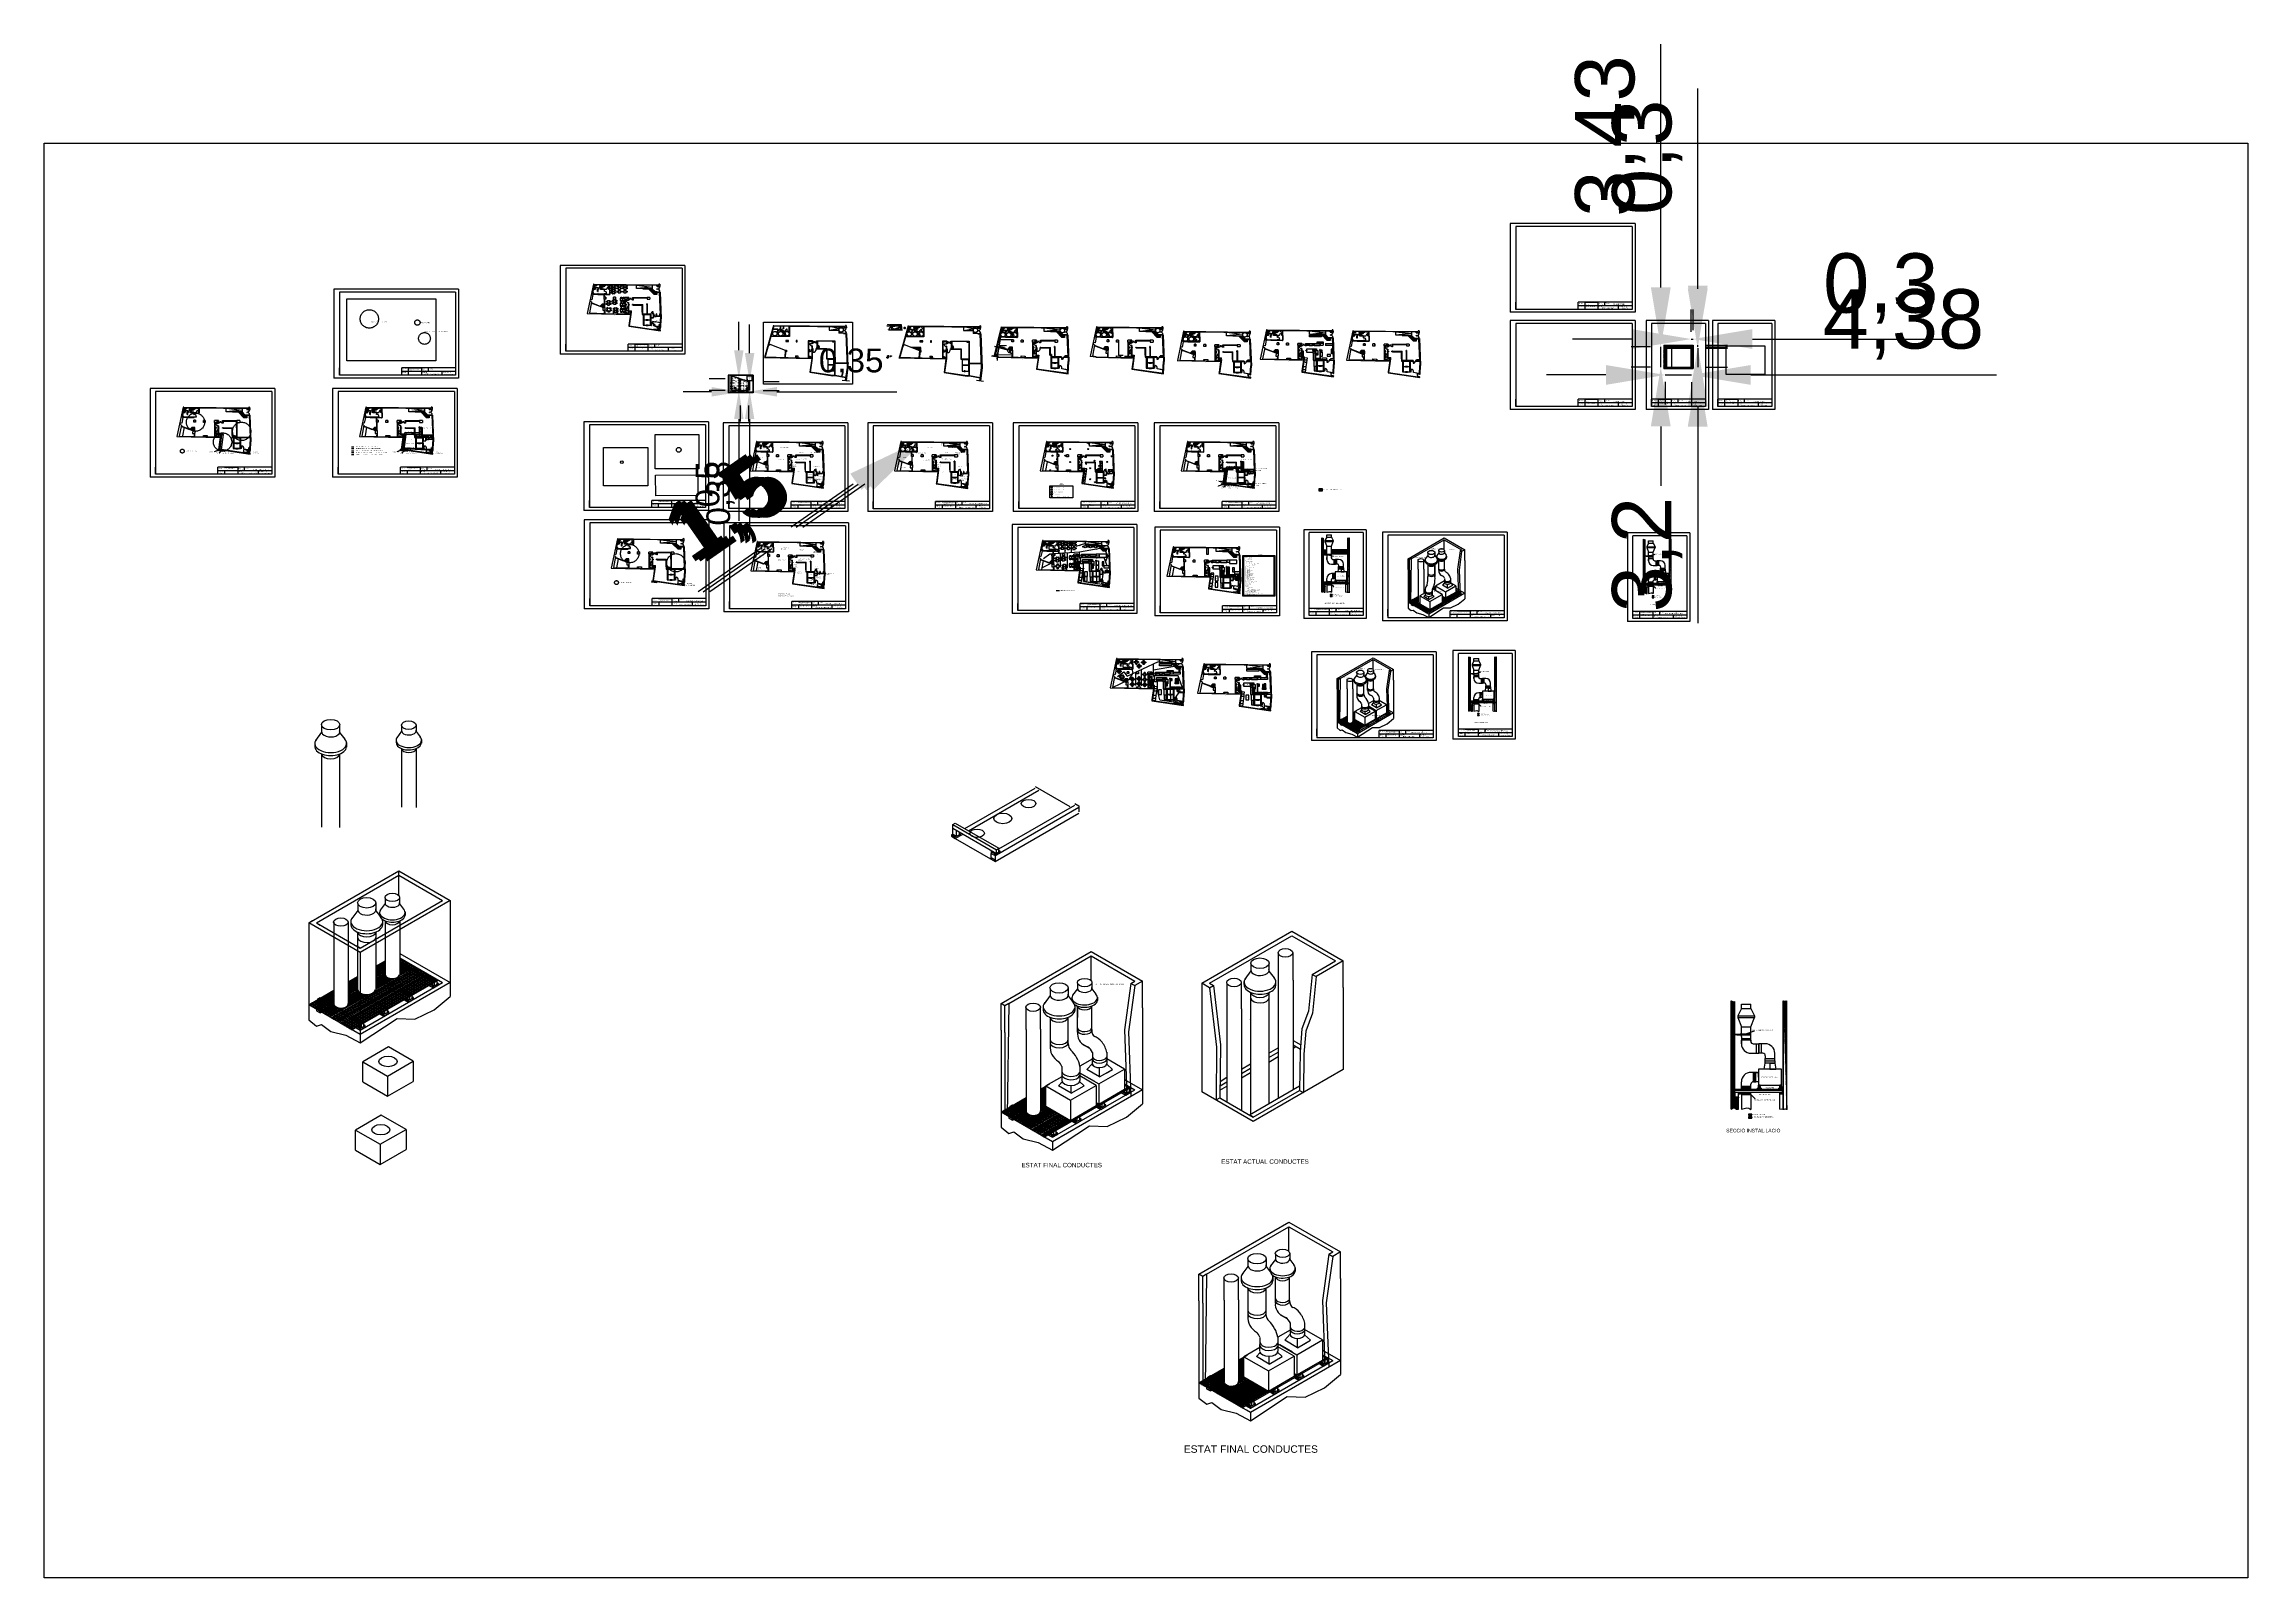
# Model space of a CAD drawing. Header units: millimetres. Extents: x 7 to 259, y -45 to 103.
# Drawn here: x 165.8 to 258.6, y 38 to 102.6 of the extents above; entities that cross this region are included whole.
import ezdxf

# ---------------------------------------------------------------- set-up
doc = ezdxf.new("R2010")
doc.units = ezdxf.units.MM
for name, pattern in [('CENTRO', [50.8, 31.75, -6.35, 6.35, -6.35]), ('CONTINUA', [0]), ('LÍNEAS_OCULTAS2', [4.7625, 3.175, -1.5875])]:
    doc.linetypes.add(name, pattern=pattern)
for name, color, linetype in [('CAJETI1', 5, 'Continuous'), ('cotes', 95, 'Continuous'), ('eixos centradors', 40, 'CENTRO'), ('emergencia', 97, 'Continuous'), ('est.bancada', 1, 'Continuous'), ('estructura', 5, 'Continuous'), ('maquiactual', 90, 'Continuous'), ('maquinaria', 42, 'Continuous'), ('MOBILIARI', 3, 'Continuous'), ('OFICINES', 6, 'Continuous'), ('portes', 4, 'Continuous'), ('texte', 140, 'Continuous')]:
    doc.layers.add(name, color=color, linetype=linetype)
doc.layers.add('ELECTRIC', color=86, linetype='Continuous', lineweight=9)
doc.styles.add('ISO', font='isocp.shx')
doc.styles.get("Standard").update_dxf_attribs({"font": 'arial.ttf'})
doc.styles.add('TECHNICLIGHT', font='timesbd.ttf', dxfattribs={"height": 2})
doc.dimstyles.new('ISO-25', dxfattribs={"dimtxt": 2.5, "dimasz": 2.5, "dimexe": 1.25, "dimexo": 0.625, "dimtad": 1, "dimtxsty": 'Standard', "dimcen": 2.5, "dimadec": 0, "dimazin": 0, "dimtfac": 1, "dimtmove": 0, "dimatfit": 3, "dimfxl": 1, "dimarcsym": 0})
picture_1 = doc.add_image_def('image1.bmp', size_in_pixel=(1251, 868))
picture_2 = doc.add_image_def('image2.jpg', size_in_pixel=(4288, 3216))
picture_3 = doc.add_image_def('image3.jpg', size_in_pixel=(1522, 751))
picture_4 = doc.add_image_def('image4.jpg', size_in_pixel=(758, 655))
picture_5 = doc.add_image_def('image5.jpg', size_in_pixel=(762, 598))
pattern_1 = [(45, (223.884593, 71.673186), (-0.02245064, 0.02245064), [])]
pattern_2 = [(45, (219.324346, 81.459375), (-0.01122532, 0.01122532), [])]
pattern_3 = [(45, (226.675593, 86.416054), (-0.01122532, 0.01122532), [])]
pattern_4 = [(45, (213.128938, 86.47417), (-0.01122532, 0.01122532), [])]

# ---------------------------------------------------------------- blocks, each defined once
blk = doc.blocks.new('VI-IN')
for p, q in [((-0.05, -0.42), (-0.05, -0.4)), ((0, -0.04), (-0.01, -0.04)), ((0, -0.04), (0.01, -0.04)), ((0.05, -0.42), (0.05, -0.4))]:
    blk.add_line(p, q)
blk.add_lwpolyline([(-0.16, -0.36, -0.0164), (-0.12, -0.18, -0.014244), (-0.15, -0.18, -0.379899), (-0.2, -0.11), (-0.2, -0.04, -0.414214), (-0.16, 0), (0, 0), (0.16, 0, -0.414214), (0.2, -0.04), (0.2, -0.11, -0.379899), (0.15, -0.18, -0.014244), (0.12, -0.18, -0.0164), (0.16, -0.36, -0.034533), (0.18, -0.44, -0.180901), (0.12, -0.61, -0.210568), (0, -0.67, -0.210568), (-0.12, -0.61, -0.180901), (-0.18, -0.44, -0.034533)], format="xyb", close=True)
for centre, radius in [((-0.08, -0.24), 0.0075), ((0, -0.12), 0.0135), ((0, -0.12), 0.0135), ((0.08, -0.24), 0.0075)]:
    blk.add_circle(centre, radius)
for centre, radius, start, end in [((-0.14, -0.09), 0.04, 96.27189, 180), ((-0.14, -0.1), 0.04, 96.21414, 169.75716), ((0, -1.2), 1.16, 90.00079, 97.14086), ((0, -1.2), 1.15, 90.00081, 97.20302), ((0.08, -0.46), 0.216, 168.38048, 209.11615), ((0.11, -0.47), 0.25, 152.59732, 168.38048), ((0, 1.22), 1.4, 264.99864, 270), ((-0.01, -0.41), 0.116, 96.24191, 152.59732), ((0, -0.51), 0.126, 209.11615, 270), ((-0.03, -0.4), 0.015, 96.64916, 180), ((-0.02, -0.42), 0.03, 180, 233.1301), ((0, -0.4), 0.06, 233.1301, 270), ((0, -0.69), 0.3, 90, 96.64916), ((0, -0.47), 0.18, 90, 96.24191), ((0, -1.2), 1.16, 82.85914, 89.99921), ((0, -1.2), 1.15, 82.79698, 89.99919), ((0, 1.22), 1.4, 270, 275.00136), ((0, -0.47), 0.18, 83.75809, 90), ((0, -0.69), 0.3, 83.35084, 90), ((0, -0.4), 0.06, 270, 306.8699), ((0, -0.51), 0.126, 270, 330.88385), ((0.01, -0.41), 0.116, 27.40268, 83.75809), ((0.03, -0.4), 0.015, 0, 83.35084), ((0.02, -0.42), 0.03, 306.8699, 0), ((-0.11, -0.47), 0.25, 11.61952, 27.40268), ((-0.08, -0.46), 0.216, 330.88385, 11.61952), ((0.14, -0.09), 0.04, 0, 83.72811), ((0.14, -0.1), 0.04, 10.24284, 83.78586)]:
    blk.add_arc(centre, radius, start, end)
blk = doc.blocks.new('Vic-WC')
at = {"xscale": -1}
blk.add_blockref('VI-IN', (0, 0), dxfattribs=at)
blk = doc.blocks.new('*D37')
at = {"layer": 'cotes', "color": 0, "lineweight": -2, "transparency": 16777216}
for p, q in [((193.935, 87.938), (192.735, 87.938)), ((195.135, 87.938), (195.482, 87.938)), ((195.135, 87.365), (195.135, 86.688)), ((195.482, 87.365), (195.482, 86.688)), ((196.682, 87.938), (201.737, 87.938))]:
    blk.add_line(p, q, dxfattribs=at)
at = {"layer": 'cotes', "color": 0, "transparency": 16777216}
for points in [[(193.935, 88.138), (193.935, 87.738), (195.135, 87.938)], [(196.682, 88.138), (196.682, 87.738), (195.482, 87.938)]]:
    blk.add_solid(points, dxfattribs=at)
at = {"layer": 'Defpoints', "color": 0, "transparency": 16777216}
for p in [(195.135, 87.99), (195.482, 87.99), (195.482, 87.938)]:
    blk.add_point(p, dxfattribs=at)
at = {"layer": 'cotes', "color": 0, "transparency": 16777216, "insert": (199.81, 89.164), "char_height": 1, "attachment_point": 5}
blk.add_mtext('0,35', dxfattribs=at)
blk = doc.blocks.new('*D38')
at = {"layer": 'cotes', "color": 0, "lineweight": -2, "transparency": 16777216}
for p, q in [((195.534, 89.569), (195.534, 90.769)), ((195.534, 88.369), (195.534, 87.99)), ((196.107, 88.369), (196.784, 88.369)), ((196.105, 87.99), (196.784, 87.99)), ((195.534, 86.79), (195.534, 81.741))]:
    blk.add_line(p, q, dxfattribs=at)
at = {"layer": 'cotes', "color": 0, "transparency": 16777216}
for points in [[(195.334, 89.569), (195.734, 89.569), (195.534, 88.369)], [(195.334, 86.79), (195.734, 86.79), (195.534, 87.99)]]:
    blk.add_solid(points, dxfattribs=at)
at = {"layer": 'Defpoints', "color": 0, "transparency": 16777216}
for p in [(195.482, 88.369), (195.48, 87.99), (195.534, 87.99)]:
    blk.add_point(p, dxfattribs=at)
at = {"layer": 'cotes', "color": 0, "transparency": 16777216, "insert": (194.308, 83.666), "char_height": 1, "attachment_point": 5, "rotation": 90}
blk.add_mtext('0,38', dxfattribs=at)
blk = doc.blocks.new('*D39')
at = {"layer": 'cotes', "color": 0, "lineweight": -2, "transparency": 16777216}
for p, q in [((195.08, 89.688), (195.08, 90.888)), ((194.51, 88.488), (193.83, 88.488)), ((195.08, 88.488), (195.08, 87.988)), ((194.51, 87.988), (193.83, 87.988)), ((195.08, 86.788), (195.08, 82.51))]:
    blk.add_line(p, q, dxfattribs=at)
at = {"layer": 'cotes', "color": 0, "transparency": 16777216}
for points in [[(194.88, 89.688), (195.28, 89.688), (195.08, 88.488)], [(194.88, 86.788), (195.28, 86.788), (195.08, 87.988)]]:
    blk.add_solid(points, dxfattribs=at)
at = {"layer": 'Defpoints', "color": 0, "transparency": 16777216}
for p in [(195.135, 88.488), (195.08, 87.988), (195.135, 87.988)]:
    blk.add_point(p, dxfattribs=at)
at = {"layer": 'cotes', "color": 0, "transparency": 16777216, "insert": (193.854, 84.049), "char_height": 1, "attachment_point": 5, "rotation": 90}
blk.add_mtext('0,5', dxfattribs=at)
blk = doc.blocks.new('*D32')
at = {"layer": 'cotes', "color": 0, "lineweight": -2, "transparency": 16777216}
for p, q in [((231.582, 88.647), (229.082, 88.647)), ((234.082, 88.647), (235.179, 88.647)), ((234.082, 88.357), (234.082, 87.397)), ((235.179, 88.348), (235.179, 87.397)), ((237.679, 88.647), (248.028, 88.647))]:
    blk.add_line(p, q, dxfattribs=at)
at = {"layer": 'cotes', "color": 0, "transparency": 16777216}
for points in [[(231.582, 89.064), (231.582, 88.23), (234.082, 88.647)], [(237.679, 89.064), (237.679, 88.23), (235.179, 88.647)]]:
    blk.add_solid(points, dxfattribs=at)
at = {"layer": 'Defpoints', "color": 0, "transparency": 16777216}
for p in [(234.082, 88.982), (235.179, 88.973), (235.179, 88.647)]:
    blk.add_point(p, dxfattribs=at)
at = {"layer": 'cotes', "color": 0, "transparency": 16777216, "insert": (244.104, 90.774), "char_height": 2.5, "attachment_point": 5}
blk.add_mtext('4,38', dxfattribs=at)
blk = doc.blocks.new('*D33')
at = {"layer": 'cotes', "color": 0, "lineweight": -2, "transparency": 16777216}
for p, q in [((235.446, 92.273), (235.446, 94.773)), ((235.446, 89.773), (235.446, 88.972)), ((235.802, 89.773), (236.696, 89.773)), ((235.804, 88.972), (236.696, 88.972)), ((235.446, 86.472), (235.446, 78.198))]:
    blk.add_line(p, q, dxfattribs=at)
at = {"layer": 'cotes', "color": 0, "transparency": 16777216}
for points in [[(235.029, 92.273), (235.863, 92.273), (235.446, 89.773)], [(235.029, 86.472), (235.863, 86.472), (235.446, 88.972)]]:
    blk.add_solid(points, dxfattribs=at)
at = {"layer": 'Defpoints', "color": 0, "transparency": 16777216}
for p in [(235.177, 89.773), (235.179, 88.972), (235.446, 88.972)]:
    blk.add_point(p, dxfattribs=at)
at = {"layer": 'cotes', "color": 0, "transparency": 16777216, "insert": (233.319, 81.085), "char_height": 2.5, "attachment_point": 5, "rotation": 90}
blk.add_mtext('3,2', dxfattribs=at)
blk = doc.blocks.new('*D34')
at = {"layer": 'cotes', "color": 0, "lineweight": -2, "transparency": 16777216}
for p, q in [((233.891, 92.33), (233.891, 102.573)), ((233.457, 89.83), (232.641, 89.83)), ((233.891, 88.981), (233.891, 89.83)), ((233.457, 88.981), (232.641, 88.981)), ((233.891, 86.481), (233.891, 83.981))]:
    blk.add_line(p, q, dxfattribs=at)
at = {"layer": 'cotes', "color": 0, "transparency": 16777216}
for points in [[(233.475, 92.33), (234.308, 92.33), (233.891, 89.83)], [(233.475, 86.481), (234.308, 86.481), (233.891, 88.981)]]:
    blk.add_solid(points, dxfattribs=at)
at = {"layer": 'Defpoints', "color": 0, "transparency": 16777216}
for p in [(233.891, 89.83), (234.082, 89.83), (234.082, 88.981)]:
    blk.add_point(p, dxfattribs=at)
at = {"layer": 'cotes', "color": 0, "transparency": 16777216, "insert": (231.764, 98.702), "char_height": 2.5, "attachment_point": 5, "rotation": 90}
blk.add_mtext('3,43', dxfattribs=at)
blk = doc.blocks.new('*D35')
at = {"layer": 'cotes', "color": 0, "lineweight": -2, "transparency": 16777216}
for p, q in [((235.449, 92.405), (235.449, 100.707)), ((235.449, 89.83), (235.449, 89.905)), ((235.802, 89.83), (236.699, 89.83)), ((235.811, 89.905), (236.699, 89.905)), ((235.449, 87.33), (235.449, 84.83))]:
    blk.add_line(p, q, dxfattribs=at)
at = {"layer": 'cotes', "color": 0, "transparency": 16777216}
for points in [[(235.032, 92.405), (235.865, 92.405), (235.449, 89.905)], [(235.032, 87.33), (235.865, 87.33), (235.449, 89.83)]]:
    blk.add_solid(points, dxfattribs=at)
at = {"layer": 'Defpoints', "color": 0, "transparency": 16777216}
for p in [(235.177, 89.83), (235.186, 89.905), (235.449, 89.905)]:
    blk.add_point(p, dxfattribs=at)
at = {"layer": 'cotes', "color": 0, "transparency": 16777216, "insert": (233.321, 97.806), "char_height": 2.5, "attachment_point": 5, "rotation": 90}
blk.add_mtext('0,3', dxfattribs=at)
blk = doc.blocks.new('*D36')
at = {"layer": 'cotes', "color": 0, "lineweight": -2, "transparency": 16777216}
for p, q in [((235.177, 90.455), (235.177, 91.407)), ((235.252, 90.53), (235.252, 91.407)), ((232.677, 90.157), (230.177, 90.157)), ((235.177, 90.157), (235.252, 90.157)), ((237.752, 90.157), (246.054, 90.157))]:
    blk.add_line(p, q, dxfattribs=at)
at = {"layer": 'cotes', "color": 0, "transparency": 16777216}
for points in [[(232.677, 90.574), (232.677, 89.741), (235.177, 90.157)], [(237.752, 90.574), (237.752, 89.741), (235.252, 90.157)]]:
    blk.add_solid(points, dxfattribs=at)
at = {"layer": 'Defpoints', "color": 0, "transparency": 16777216}
for p in [(235.252, 90.157), (235.177, 89.83), (235.252, 89.905)]:
    blk.add_point(p, dxfattribs=at)
at = {"layer": 'cotes', "color": 0, "transparency": 16777216, "insert": (243.153, 92.285), "char_height": 2.5, "attachment_point": 5}
blk.add_mtext('0,3', dxfattribs=at)
blk = doc.blocks.new('*D40')
at = {"layer": 'Defpoints', "color": 0, "linetype": 'LÍNEAS_OCULTAS2', "transparency": 16777216}
for p in [(201.908, 85.47), (202.062, 85.577)]:
    blk.add_point(p, dxfattribs=at)
at = {"layer": 'maquiactual', "color": 0, "linetype": 'LÍNEAS_OCULTAS2', "lineweight": -2, "transparency": 16777216}
blk.add_line((193.372, 79.533), (200.009, 84.15), dxfattribs=at)
at = {"layer": 'maquiactual', "color": 0, "linetype": 'LÍNEAS_OCULTAS2', "transparency": 16777216}
blk.add_solid([(199.771, 84.492), (200.247, 83.807), (202.062, 85.577)], dxfattribs=at)
at = {"layer": 'maquiactual', "color": 0, "linetype": 'LÍNEAS_OCULTAS2', "transparency": 16777216, "insert": (194.45, 82.874), "char_height": 2.5, "attachment_point": 5, "rotation": 34.81673}
blk.add_mtext('1,5', dxfattribs=at)
blk = doc.blocks.new('*D41')
at = {"layer": 'Defpoints', "color": 0, "linetype": 'LÍNEAS_OCULTAS2', "transparency": 16777216}
for p in [(202.116, 85.459), (202.27, 85.566)]:
    blk.add_point(p, dxfattribs=at)
at = {"layer": 'maquiactual', "color": 0, "linetype": 'LÍNEAS_OCULTAS2', "lineweight": -2, "transparency": 16777216}
blk.add_line((193.58, 79.523), (200.218, 84.139), dxfattribs=at)
at = {"layer": 'maquiactual', "color": 0, "linetype": 'LÍNEAS_OCULTAS2', "transparency": 16777216}
blk.add_solid([(199.98, 84.481), (200.456, 83.797), (202.27, 85.566)], dxfattribs=at)
at = {"layer": 'maquiactual', "color": 0, "linetype": 'LÍNEAS_OCULTAS2', "transparency": 16777216, "insert": (194.658, 82.864), "char_height": 2.5, "attachment_point": 5, "rotation": 34.81673}
blk.add_mtext('1,5', dxfattribs=at)
blk = doc.blocks.new('*D42')
at = {"layer": 'Defpoints', "color": 0, "linetype": 'LÍNEAS_OCULTAS2', "transparency": 16777216}
for p in [(202.402, 85.465), (202.556, 85.572)]:
    blk.add_point(p, dxfattribs=at)
at = {"layer": 'maquiactual', "color": 0, "linetype": 'LÍNEAS_OCULTAS2', "lineweight": -2, "transparency": 16777216}
blk.add_line((193.866, 79.528), (200.504, 84.144), dxfattribs=at)
at = {"layer": 'maquiactual', "color": 0, "linetype": 'LÍNEAS_OCULTAS2', "transparency": 16777216}
blk.add_solid([(200.266, 84.486), (200.742, 83.802), (202.556, 85.572)], dxfattribs=at)
at = {"layer": 'maquiactual', "color": 0, "linetype": 'LÍNEAS_OCULTAS2', "transparency": 16777216, "insert": (194.944, 82.869), "char_height": 2.5, "attachment_point": 5, "rotation": 34.81673}
blk.add_mtext('1,5', dxfattribs=at)

msp = doc.modelspace()

# ---------------------------------------------------------------- hatches: boundary and pattern name
at = {"layer": 'eixos centradors'}
h = msp.add_hatch(dxfattribs=at)
h.set_pattern_fill('ANSI31', color=256, scale=0.0125)
h.set_pattern_definition([(45, (186.9038, 75.7117), (-0.0280633, 0.0280633), [])])
h.paths.add_polyline_path([(219.493, 83.86), (219.493, 83.768), (219.648, 83.768), (219.648, 83.86)])
at = {"layer": 'est.bancada'}
h = msp.add_hatch(dxfattribs=at)
h.set_pattern_fill('ANSI31', color=5, scale=0.005, style=0)
h.set_pattern_definition(pattern_4)
edge = h.paths.add_edge_path()
edge.add_line((219.661, 81.766), (219.692, 81.778))
edge.add_line((219.617, 81.791), (219.661, 81.766))
edge.add_line((219.617, 79.511), (219.617, 81.791))
edge.add_line((219.692, 79.734), (219.692, 81.778))
edge.add_line((219.692, 79.734), (219.767, 79.734))
edge.add_line((219.767, 79.511), (219.767, 79.734))
edge.add_line((219.726, 79.509), (219.767, 79.509))
edge.add_line((219.675, 79.541), (219.726, 79.509))
edge.add_line((219.675, 79.541), (219.646, 79.526))
edge.add_line((219.617, 79.511), (219.675, 79.541))
h = msp.add_hatch(dxfattribs=at)
h.set_pattern_fill('ANSI31', color=5, scale=0.005, style=0)
h.set_pattern_definition(pattern_4)
edge = h.paths.add_edge_path()
edge.add_line((220.75, 79.52), (220.786, 79.511))
edge.add_line((220.713, 79.509), (220.75, 79.52))
edge.add_line((220.711, 79.511), (220.711, 81.791))
edge.add_line((220.786, 79.511), (220.786, 81.791))
edge.add_line((220.744, 81.78), (220.786, 81.791))
edge.add_line((220.711, 81.791), (220.744, 81.78))
h = msp.add_hatch(dxfattribs=at)
h.set_pattern_fill('ANSI31', color=5, scale=0.005, style=0)
h.set_pattern_definition(pattern_3)
edge = h.paths.add_edge_path()
edge.add_line((233.207, 81.708), (233.238, 81.72))
edge.add_line((233.163, 81.733), (233.207, 81.708))
edge.add_line((233.163, 79.453), (233.163, 81.733))
edge.add_line((233.238, 79.676), (233.238, 81.72))
edge.add_line((233.238, 79.676), (233.313, 79.676))
edge.add_line((233.313, 79.453), (233.313, 79.676))
edge.add_line((233.272, 79.451), (233.313, 79.451))
edge.add_line((233.221, 79.483), (233.272, 79.451))
edge.add_line((233.221, 79.483), (233.192, 79.468))
edge.add_line((233.163, 79.453), (233.221, 79.483))
h = msp.add_hatch(dxfattribs=at)
h.set_pattern_fill('ANSI31', color=5, scale=0.005, style=0)
h.set_pattern_definition(pattern_3)
edge = h.paths.add_edge_path()
edge.add_line((234.296, 79.462), (234.333, 79.453))
edge.add_line((234.26, 79.451), (234.296, 79.462))
edge.add_line((234.258, 79.453), (234.258, 81.733))
edge.add_line((234.333, 79.453), (234.333, 81.733))
edge.add_line((234.291, 81.722), (234.333, 81.733))
edge.add_line((234.258, 81.733), (234.291, 81.722))
h = msp.add_hatch(color=6, dxfattribs=at)
h.paths.add_polyline_path([(219.736, 81.089), (219.802, 81.089), (219.802, 81.067), (219.736, 81.067)])
edge = h.paths.add_edge_path()
edge.add_line((219.802, 79.836), (219.767, 79.836))
h = msp.add_hatch(color=6, dxfattribs=at)
h.paths.add_polyline_path([(233.282, 81.031), (233.349, 81.031), (233.349, 81.009), (233.282, 81.009)])
edge = h.paths.add_edge_path()
edge.add_line((233.349, 79.778), (233.313, 79.778))
h = msp.add_hatch(color=3, dxfattribs=at)
h.dxf.hatch_style = 1
h.paths.add_polyline_path([(233.576, 80.934), (233.376, 80.934), (233.376, 80.901), (233.576, 80.901)])
h.paths.add_polyline_path([(234.078, 80.521), (233.878, 80.521), (233.878, 80.471), (234.078, 80.471)])
h = msp.add_hatch(color=6, dxfattribs=at)
h.paths.add_polyline_path([(219.767, 79.836), (219.802, 79.836), (219.802, 79.857), (219.767, 79.857)])
h.paths.add_polyline_path([(219.692, 79.734), (219.767, 79.734), (219.767, 79.759), (219.692, 79.759)])
h.paths.add_polyline_path([(220.636, 79.834), (220.711, 79.834), (220.711, 79.859), (220.636, 79.859)])
h = msp.add_hatch(color=6, dxfattribs=at)
h.paths.add_polyline_path([(220.191, 79.989), (220.221, 79.989), (220.221, 80.014), (220.191, 80.014)])
h.paths.add_polyline_path([(220.641, 79.989), (220.671, 79.989), (220.671, 80.014), (220.641, 80.014)])
h.paths.add_polyline_path([(220.619, 79.924), (220.694, 79.924), (220.694, 79.949), (220.619, 79.949)])
h.paths.add_polyline_path([(220.169, 79.924), (220.244, 79.924), (220.244, 79.949), (220.169, 79.949)])
h = msp.add_hatch(color=6, dxfattribs=at)
h.dxf.hatch_style = 1
h.paths.add_polyline_path([(220.709, 79.924), (220.684, 79.924), (220.684, 79.849), (220.709, 79.849)])
h = msp.add_hatch(color=6, dxfattribs=at)
h.paths.add_polyline_path([(233.313, 79.777), (233.349, 79.777), (233.349, 79.799), (233.313, 79.799)])
h.paths.add_polyline_path([(233.238, 79.676), (233.313, 79.676), (233.313, 79.701), (233.238, 79.701)])
h.paths.add_polyline_path([(234.183, 79.776), (234.258, 79.776), (234.258, 79.801), (234.183, 79.801)])
h = msp.add_hatch(color=3, dxfattribs=at)
h.dxf.hatch_style = 1
h.paths.add_polyline_path([(233.683, 80.226), (233.633, 80.226), (233.633, 80.026), (233.683, 80.026)])
h.paths.add_polyline_path([(233.576, 79.939), (233.376, 79.939), (233.376, 79.889), (233.576, 79.889)])
h = msp.add_hatch(color=6, dxfattribs=at)
h.paths.add_polyline_path([(233.738, 79.931), (233.768, 79.931), (233.768, 79.956), (233.738, 79.956)])
h.paths.add_polyline_path([(234.188, 79.931), (234.218, 79.931), (234.218, 79.956), (234.188, 79.956)])
h.paths.add_polyline_path([(234.165, 79.866), (234.24, 79.866), (234.24, 79.891), (234.165, 79.891)])
h.paths.add_polyline_path([(233.715, 79.866), (233.79, 79.866), (233.79, 79.891), (233.715, 79.891)])
h = msp.add_hatch(color=6, dxfattribs=at)
h.dxf.hatch_style = 1
h.paths.add_polyline_path([(234.256, 79.866), (234.231, 79.866), (234.231, 79.791), (234.256, 79.791)])
h = msp.add_hatch(color=6, dxfattribs=at)
h.dxf.hatch_style = 1
h.paths.add_polyline_path([(220.051, 79.407), (219.976, 79.407), (219.976, 79.382), (220.051, 79.382)])
h = msp.add_hatch(color=3, dxfattribs=at)
h.dxf.hatch_style = 1
h.paths.add_polyline_path([(220.051, 79.347), (219.976, 79.347), (219.976, 79.322), (220.051, 79.322)])
h = msp.add_hatch(color=6, dxfattribs=at)
h.dxf.hatch_style = 1
h.paths.add_polyline_path([(233.598, 79.349), (233.523, 79.349), (233.523, 79.324), (233.598, 79.324)])
h = msp.add_hatch(color=3, dxfattribs=at)
h.dxf.hatch_style = 1
h.paths.add_polyline_path([(233.598, 79.288), (233.523, 79.288), (233.523, 79.263), (233.598, 79.263)])
h = msp.add_hatch(dxfattribs=at)
h.set_pattern_fill('ANSI31', color=5, scale=0.005, style=0)
h.set_pattern_definition(pattern_2)
edge = h.paths.add_edge_path()
edge.add_line((225.856, 76.751), (225.887, 76.764))
edge.add_line((225.812, 76.777), (225.856, 76.751))
edge.add_line((225.812, 74.497), (225.812, 76.777))
edge.add_line((225.887, 74.72), (225.887, 76.764))
edge.add_line((225.887, 74.72), (225.962, 74.72))
edge.add_line((225.962, 74.497), (225.962, 74.72))
edge.add_line((225.921, 74.494), (225.962, 74.494))
edge.add_line((225.87, 74.527), (225.921, 74.494))
edge.add_line((225.87, 74.527), (225.841, 74.512))
edge.add_line((225.812, 74.497), (225.87, 74.527))
h = msp.add_hatch(dxfattribs=at)
h.set_pattern_fill('ANSI31', color=5, scale=0.005, style=0)
h.set_pattern_definition(pattern_2)
edge = h.paths.add_edge_path()
edge.add_line((226.945, 74.505), (226.982, 74.497))
edge.add_line((226.909, 74.494), (226.945, 74.505))
edge.add_line((226.907, 74.497), (226.907, 76.777))
edge.add_line((226.982, 74.497), (226.982, 76.777))
edge.add_line((226.94, 76.765), (226.982, 76.777))
edge.add_line((226.907, 76.777), (226.94, 76.765))
h = msp.add_hatch(color=6, dxfattribs=at)
h.paths.add_polyline_path([(225.931, 76.074), (225.998, 76.074), (225.998, 76.053), (225.931, 76.053)])
edge = h.paths.add_edge_path()
edge.add_line((225.998, 74.821), (225.962, 74.821))
h = msp.add_hatch(color=3, dxfattribs=at)
h.dxf.hatch_style = 1
h.paths.add_polyline_path([(226.225, 75.977), (226.025, 75.977), (226.025, 75.944), (226.225, 75.944)])
h.paths.add_polyline_path([(226.727, 75.565), (226.527, 75.565), (226.527, 75.515), (226.727, 75.515)])
h = msp.add_hatch(color=3, dxfattribs=at)
h.dxf.hatch_style = 1
h.paths.add_polyline_path([(226.332, 75.27), (226.282, 75.27), (226.282, 75.07), (226.332, 75.07)])
h.paths.add_polyline_path([(226.225, 74.982), (226.025, 74.982), (226.025, 74.932), (226.225, 74.932)])
h = msp.add_hatch(color=6, dxfattribs=at)
h.paths.add_polyline_path([(225.962, 74.821), (225.998, 74.821), (225.998, 74.842), (225.962, 74.842)])
h.paths.add_polyline_path([(225.887, 74.72), (225.962, 74.72), (225.962, 74.745), (225.887, 74.745)])
h.paths.add_polyline_path([(226.832, 74.82), (226.907, 74.82), (226.907, 74.845), (226.832, 74.845)])
h = msp.add_hatch(color=6, dxfattribs=at)
h.dxf.hatch_style = 1
h.paths.add_polyline_path([(226.246, 74.392), (226.171, 74.392), (226.171, 74.367), (226.246, 74.367)])
h = msp.add_hatch(color=3, dxfattribs=at)
h.dxf.hatch_style = 1
h.paths.add_polyline_path([(226.246, 74.332), (226.171, 74.332), (226.171, 74.307), (226.246, 74.307)])
h = msp.add_hatch(color=6, dxfattribs=at)
h.paths.add_polyline_path([(226.387, 74.975), (226.417, 74.975), (226.417, 75), (226.387, 75)])
h.paths.add_polyline_path([(226.837, 74.975), (226.867, 74.975), (226.867, 75), (226.837, 75)])
h.paths.add_polyline_path([(226.814, 74.91), (226.889, 74.91), (226.889, 74.935), (226.814, 74.935)])
h.paths.add_polyline_path([(226.364, 74.91), (226.439, 74.91), (226.439, 74.935), (226.364, 74.935)])
h = msp.add_hatch(color=6, dxfattribs=at)
h.dxf.hatch_style = 1
h.paths.add_polyline_path([(226.905, 74.91), (226.88, 74.91), (226.88, 74.835), (226.905, 74.835)])
h = msp.add_hatch(dxfattribs=at)
h.set_pattern_fill('ANSI31', color=5, scale=0.01, style=0)
h.set_pattern_definition(pattern_1)
edge = h.paths.add_edge_path()
edge.add_line((236.948, 62.257), (237.01, 62.282))
edge.add_line((236.86, 62.308), (236.948, 62.257))
edge.add_line((236.86, 57.747), (236.86, 62.308))
edge.add_line((237.01, 58.193), (237.01, 62.282))
edge.add_line((237.01, 58.193), (237.16, 58.193))
edge.add_line((237.16, 57.747), (237.16, 58.193))
edge.add_line((237.078, 57.742), (237.16, 57.742))
edge.add_line((236.976, 57.808), (237.078, 57.742))
edge.add_line((236.976, 57.808), (236.918, 57.778))
edge.add_line((236.86, 57.747), (236.976, 57.808))
h = msp.add_hatch(dxfattribs=at)
h.set_pattern_fill('ANSI31', color=5, scale=0.01, style=0)
h.set_pattern_definition(pattern_1)
edge = h.paths.add_edge_path()
edge.add_line((239.126, 57.764), (239.199, 57.747))
edge.add_line((239.053, 57.742), (239.126, 57.764))
edge.add_line((239.049, 57.747), (239.049, 62.308))
edge.add_line((239.199, 57.747), (239.199, 62.308))
edge.add_line((239.115, 62.285), (239.199, 62.308))
edge.add_line((239.049, 62.308), (239.115, 62.285))
h = msp.add_hatch(color=6, dxfattribs=at)
h.paths.add_polyline_path([(237.098, 60.902), (237.231, 60.902), (237.231, 60.86), (237.098, 60.86)])
edge = h.paths.add_edge_path()
edge.add_line((237.231, 58.397), (237.16, 58.397))
h = msp.add_hatch(color=3, dxfattribs=at)
h.dxf.hatch_style = 1
h.paths.add_polyline_path([(237.686, 60.709), (237.286, 60.709), (237.286, 60.643), (237.686, 60.643)])
h.paths.add_polyline_path([(238.689, 59.883), (238.289, 59.883), (238.289, 59.783), (238.689, 59.783)])
h = msp.add_hatch(color=3, dxfattribs=at)
h.dxf.hatch_style = 1
h.paths.add_polyline_path([(237.899, 59.293), (237.799, 59.293), (237.799, 58.893), (237.899, 58.893)])
h.paths.add_polyline_path([(237.686, 58.718), (237.286, 58.718), (237.286, 58.618), (237.686, 58.618)])
h = msp.add_hatch(color=6, dxfattribs=at)
h.paths.add_polyline_path([(238.009, 58.703), (238.069, 58.703), (238.069, 58.753), (238.009, 58.753)])
h.paths.add_polyline_path([(238.909, 58.703), (238.969, 58.703), (238.969, 58.753), (238.909, 58.753)])
h.paths.add_polyline_path([(238.864, 58.573), (239.014, 58.573), (239.014, 58.623), (238.864, 58.623)])
h.paths.add_polyline_path([(237.964, 58.573), (238.114, 58.573), (238.114, 58.623), (237.964, 58.623)])
h = msp.add_hatch(color=6, dxfattribs=at)
h.dxf.hatch_style = 1
h.paths.add_polyline_path([(239.045, 58.574), (238.995, 58.574), (238.995, 58.424), (239.045, 58.424)])
h = msp.add_hatch(color=6, dxfattribs=at)
h.paths.add_polyline_path([(237.16, 58.396), (237.231, 58.396), (237.231, 58.439), (237.16, 58.439)])
h.paths.add_polyline_path([(237.01, 58.193), (237.16, 58.193), (237.16, 58.243), (237.01, 58.243)])
h.paths.add_polyline_path([(238.899, 58.393), (239.049, 58.393), (239.049, 58.443), (238.899, 58.443)])
h = msp.add_hatch(color=6, dxfattribs=at)
h.dxf.hatch_style = 1
h.paths.add_polyline_path([(237.729, 57.538), (237.579, 57.538), (237.579, 57.488), (237.729, 57.488)])
h = msp.add_hatch(color=3, dxfattribs=at)
h.dxf.hatch_style = 1
h.paths.add_polyline_path([(237.729, 57.418), (237.579, 57.418), (237.579, 57.368), (237.729, 57.368)])
at = {"layer": 'estructura'}
h = msp.add_hatch(dxfattribs=at)
h.set_pattern_fill('ANSI31', color=256, scale=0.00625)
h.set_pattern_definition([(45, (224.696935, 78.99772), (-0.01403165, 0.01403165), [])])
h.paths.add_polyline_path([(219.83, 81.291), (219.692, 81.289), (219.692, 81.107), (219.83, 81.108)])
h.paths.add_polyline_path([(220.711, 81.299), (220.03, 81.293), (220.03, 81.11), (220.711, 81.117)])
h = msp.add_hatch(color=3, dxfattribs=at)
h.dxf.hatch_style = 1
h.paths.add_polyline_path([(220.531, 80.579), (220.331, 80.579), (220.331, 80.529), (220.531, 80.529)])
h.paths.add_polyline_path([(220.136, 80.284), (220.086, 80.284), (220.086, 80.084), (220.136, 80.084)])

# ---------------------------------------------------------------- linework, layer by layer
for p, q in [((165.833, 98.396), (258.608, 98.396)), ((165.833, 38.015), (165.833, 98.396)), ((258.608, 98.396), (258.608, 38.015)), ((191.489, 91.07), (191.489, 91.057)), ((191.776, 91.215), (191.776, 91.214)), ((191.547, 90.885), (191.572, 90.88)), ((191.547, 90.885), (191.565, 90.881)), ((191.722, 90.685), (191.727, 90.776)), ((201.316, 90.708), (201.641, 90.708)), ((201.329, 90.72), (201.941, 90.72)), ((201.516, 90.564), (201.941, 90.564)), ((201.516, 90.564), (201.941, 90.564)), ((201.516, 90.539), (201.966, 90.539)), ((201.516, 90.539), (201.966, 90.539)), ((201.641, 90.687), (201.641, 90.708)), ((201.641, 90.564), (201.641, 90.581)), ((201.654, 90.708), (201.941, 90.708)), ((201.654, 90.693), (201.654, 90.708)), ((201.654, 90.564), (201.654, 90.581)), ((234.017, 89.904), (234.018, 89.905)), ((234.017, 89.86), (234.063, 89.905)), ((234.017, 89.815), (234.108, 89.905)), ((234.017, 89.77), (234.153, 89.905)), ((234.017, 89.905), (234.017, 88.923)), ((234.017, 89.905), (235.252, 89.905)), ((234.017, 89.725), (234.082, 89.79)), ((234.017, 89.68), (234.082, 89.745)), ((234.017, 89.635), (234.082, 89.7)), ((234.017, 89.59), (234.082, 89.655)), ((234.017, 89.545), (234.082, 89.61)), ((234.017, 89.5), (234.082, 89.565)), ((234.017, 89.455), (234.082, 89.52)), ((234.017, 89.411), (234.082, 89.476)), ((234.017, 89.366), (234.082, 89.431)), ((234.017, 89.321), (234.082, 89.386)), ((234.017, 89.276), (234.082, 89.341)), ((234.017, 89.231), (234.082, 89.296)), ((234.017, 89.186), (234.082, 89.251)), ((234.017, 89.141), (234.082, 89.206)), ((234.017, 89.096), (234.082, 89.161)), ((234.017, 89.051), (234.082, 89.116)), ((234.017, 89.006), (234.082, 89.071)), ((234.082, 89.83), (234.082, 88.973)), ((234.082, 89.83), (235.177, 89.83)), ((234.082, 89.78), (235.177, 89.78)), ((234.082, 89.773), (235.177, 89.773)), ((234.123, 89.83), (234.198, 89.905)), ((234.134, 89.773), (234.134, 88.973)), ((234.168, 89.83), (234.243, 89.905)), ((234.213, 89.83), (234.288, 89.905)), ((234.258, 89.83), (234.333, 89.905)), ((234.302, 89.83), (234.377, 89.905)), ((234.346, 89.773), (234.346, 88.973)), ((234.347, 89.83), (234.422, 89.905)), ((234.392, 89.83), (234.467, 89.905)), ((234.437, 89.83), (234.512, 89.905)), ((234.482, 89.83), (234.557, 89.905)), ((234.527, 89.83), (234.602, 89.905)), ((234.572, 89.83), (234.647, 89.905)), ((234.617, 89.83), (234.692, 89.905)), ((234.662, 89.83), (234.737, 89.905)), ((234.707, 89.83), (234.782, 89.905)), ((234.751, 89.83), (234.826, 89.905)), ((234.796, 89.83), (234.871, 89.905)), ((234.841, 89.83), (234.916, 89.905)), ((234.886, 89.83), (234.961, 89.905)), ((234.931, 89.83), (235.006, 89.905)), ((234.976, 89.83), (235.051, 89.905)), ((235.021, 89.83), (235.096, 89.905)), ((235.066, 89.83), (235.141, 89.905)), ((235.111, 89.83), (235.186, 89.905)), ((235.156, 89.83), (235.231, 89.905)), ((235.177, 89.807), (235.252, 89.882)), ((235.177, 89.762), (235.252, 89.837)), ((235.177, 88.973), (235.177, 89.83)), ((235.177, 89.717), (235.252, 89.792)), ((235.177, 89.673), (235.252, 89.748)), ((235.177, 89.628), (235.252, 89.703)), ((235.177, 89.583), (235.252, 89.658)), ((235.177, 89.538), (235.252, 89.613)), ((235.177, 89.493), (235.252, 89.568)), ((235.177, 89.448), (235.252, 89.523)), ((235.177, 89.403), (235.252, 89.478)), ((235.177, 89.358), (235.252, 89.433)), ((235.177, 89.313), (235.252, 89.388)), ((235.177, 89.268), (235.252, 89.343)), ((235.177, 89.223), (235.252, 89.298)), ((235.177, 89.179), (235.252, 89.254)), ((235.177, 89.134), (235.252, 89.209)), ((235.177, 89.089), (235.252, 89.164)), ((235.177, 89.044), (235.252, 89.119)), ((235.177, 88.999), (235.252, 89.074)), ((235.252, 89.905), (235.252, 88.923)), ((194.775, 88.613), (194.775, 88.323)), ((194.775, 88.613), (194.9, 88.57)), ((194.775, 88.312), (194.775, 87.988)), ((194.777, 88.609), (194.777, 88.323)), ((194.777, 88.609), (194.899, 88.568)), ((194.777, 88.312), (194.777, 87.99)), ((194.909, 88.564), (195.325, 88.423)), ((194.91, 88.567), (195.326, 88.425)), ((195.132, 88.465), (195.132, 88.488)), ((195.132, 88.462), (195.132, 88.465)), ((195.132, 88.465), (195.135, 88.465)), ((195.132, 88.465), (195.135, 88.465)), ((195.132, 88.405), (195.132, 88.439)), ((195.132, 88.435), (195.135, 88.435)), ((195.132, 88.435), (195.135, 88.435)), ((195.132, 88.402), (195.132, 88.405)), ((195.132, 88.405), (195.135, 88.405)), ((195.132, 88.405), (195.135, 88.405)), ((195.132, 88.39), (195.132, 88.39)), ((195.132, 88.375), (195.132, 88.379)), ((195.132, 88.375), (195.132, 88.378)), ((195.132, 88.285), (195.132, 88.375)), ((195.132, 88.375), (195.135, 88.375)), ((195.132, 88.055), (195.132, 88.291)), ((195.135, 88.465), (195.135, 88.488)), ((195.135, 88.462), (195.135, 88.465)), ((195.135, 88.405), (195.135, 88.435)), ((195.135, 88.402), (195.135, 88.405)), ((195.135, 88.375), (195.135, 88.379)), ((195.135, 88.285), (195.135, 88.375)), ((195.135, 88.055), (195.135, 88.291)), ((195.335, 88.419), (195.482, 88.369)), ((195.336, 88.421), (195.485, 88.371)), ((195.482, 88.326), (195.482, 88.369)), ((195.482, 88.335), (195.485, 88.335)), ((195.482, 88.268), (195.482, 88.314)), ((195.482, 88.211), (195.482, 88.273)), ((195.482, 88.273), (195.485, 88.273)), ((195.482, 88.201), (195.482, 88.211)), ((195.482, 88.211), (195.485, 88.211)), ((195.482, 88.211), (195.485, 88.211)), ((195.482, 88.045), (195.482, 88.19)), ((195.482, 88.148), (195.485, 88.148)), ((195.485, 88.335), (195.485, 88.371)), ((195.485, 88.211), (195.485, 88.273)), ((195.485, 88.268), (195.485, 88.273)), ((195.485, 88.211), (195.485, 88.273)), ((195.485, 88.045), (195.485, 88.148)), ((234.017, 88.962), (234.082, 89.027)), ((234.017, 88.923), (235.252, 88.923)), ((234.024, 88.923), (234.082, 88.982)), ((234.068, 88.923), (234.118, 88.973)), ((234.082, 88.973), (235.177, 88.973)), ((234.113, 88.923), (234.163, 88.973)), ((234.158, 88.923), (234.208, 88.973)), ((234.203, 88.923), (234.253, 88.973)), ((234.248, 88.923), (234.298, 88.973)), ((234.293, 88.923), (234.343, 88.973)), ((234.338, 88.923), (234.388, 88.973)), ((234.383, 88.923), (234.433, 88.973)), ((234.428, 88.923), (234.478, 88.973)), ((234.473, 88.923), (234.523, 88.973)), ((234.518, 88.923), (234.568, 88.973)), ((234.562, 88.923), (234.612, 88.973)), ((234.607, 88.923), (234.657, 88.973)), ((234.652, 88.923), (234.702, 88.973)), ((234.697, 88.923), (234.747, 88.973)), ((234.742, 88.923), (234.792, 88.973)), ((234.787, 88.923), (234.837, 88.973)), ((234.832, 88.923), (234.882, 88.973)), ((234.877, 88.923), (234.927, 88.973)), ((234.922, 88.923), (234.972, 88.973)), ((234.967, 88.923), (235.017, 88.973)), ((235.011, 88.923), (235.061, 88.973)), ((235.056, 88.923), (235.106, 88.973)), ((235.101, 88.923), (235.151, 88.973)), ((235.146, 88.923), (235.252, 89.029)), ((235.191, 88.923), (235.252, 88.984)), ((235.236, 88.923), (235.252, 88.939)), ((194.775, 87.988), (194.961, 87.988)), ((194.777, 88.11), (194.802, 88.11)), ((194.777, 88.109), (194.801, 88.109)), ((194.777, 88.06), (194.801, 88.06)), ((194.777, 87.99), (194.961, 87.99)), ((194.801, 88.109), (194.801, 88.073)), ((194.801, 88.063), (194.801, 88.06)), ((194.801, 88.063), (194.802, 88.063)), ((194.802, 88.11), (194.802, 88.073)), ((194.802, 88.063), (194.802, 88.06)), ((194.922, 87.99), (194.961, 87.99)), ((194.922, 87.988), (194.961, 87.988)), ((194.961, 87.99), (194.961, 87.988)), ((195.036, 87.99), (195.076, 87.99)), ((195.036, 87.99), (195.036, 87.988)), ((195.036, 87.988), (195.076, 87.988)), ((195.087, 87.99), (195.318, 87.99)), ((195.087, 87.988), (195.318, 87.988)), ((195.132, 88.055), (195.135, 88.055)), ((195.132, 87.99), (195.132, 87.995)), ((195.132, 87.995), (195.135, 87.995)), ((195.135, 87.995), (195.132, 87.995)), ((195.135, 87.99), (195.135, 87.995)), ((195.272, 87.99), (195.318, 87.99)), ((195.272, 87.988), (195.318, 87.988)), ((195.318, 87.99), (195.318, 87.988)), ((195.38, 87.99), (195.428, 87.99)), ((195.38, 87.99), (195.38, 87.988)), ((195.38, 87.988), (195.428, 87.988)), ((195.42, 88.063), (195.4, 88.063)), ((195.4, 88.063), (195.42, 88.063)), ((195.4, 88.063), (195.4, 88.041)), ((195.4, 88.041), (195.407, 88.041)), ((195.4, 88.03), (195.407, 88.03)), ((195.4, 88.03), (195.4, 88.005)), ((195.42, 88.005), (195.4, 88.005)), ((195.407, 88.055), (195.42, 88.055)), ((195.407, 88.055), (195.407, 88.041)), ((195.407, 88.03), (195.407, 88.03)), ((195.407, 88.03), (195.407, 88.013)), ((195.42, 88.013), (195.407, 88.013)), ((195.42, 88.12), (195.482, 88.12)), ((195.42, 88.09), (195.42, 88.12)), ((195.42, 88.074), (195.42, 88.079)), ((195.42, 88.005), (195.42, 88.063)), ((195.42, 88.005), (195.452, 88.005)), ((195.421, 88.119), (195.477, 88.119)), ((195.421, 88.09), (195.421, 88.119)), ((195.421, 88.077), (195.421, 88.079)), ((195.421, 88.077), (195.482, 88.077)), ((195.421, 88.076), (195.482, 88.076)), ((195.421, 88.074), (195.421, 88.076)), ((195.421, 88.006), (195.421, 88.063)), ((195.421, 88.006), (195.482, 88.006)), ((195.44, 87.99), (195.482, 87.99)), ((195.44, 87.99), (195.482, 87.99)), ((195.44, 87.988), (195.485, 87.988)), ((195.44, 87.988), (195.485, 87.988)), ((195.451, 88.09), (195.451, 88.119)), ((195.451, 88.09), (195.452, 88.09)), ((195.452, 88.09), (195.452, 88.119)), ((195.452, 88.003), (195.452, 88.005)), ((195.452, 87.99), (195.452, 87.992)), ((195.453, 88.005), (195.482, 88.005)), ((195.453, 88.003), (195.453, 88.005)), ((195.453, 87.99), (195.453, 87.992)), ((195.482, 87.99), (195.482, 88.033)), ((195.482, 87.99), (195.482, 88.033)), ((195.485, 87.988), (195.485, 88.033)), ((195.485, 87.988), (195.485, 88.033)), ((173.003, 85.42), (173.196, 85.495)), ((173.131, 85.521), (173.122, 85.46)), ((173.33, 85.43), (173.122, 85.46)), ((173.21, 85.359), (173.292, 85.435)), ((173.457, 85.421), (173.311, 85.485)), ((173.34, 85.491), (173.33, 85.43)), ((174.45, 85.501), (174.455, 85.592)), ((174.505, 86.031), (174.505, 86.03)), ((180.69, 85.42), (180.882, 85.495)), ((180.818, 85.521), (180.809, 85.46)), ((181.017, 85.43), (180.809, 85.46)), ((180.897, 85.359), (180.979, 85.435)), ((181.144, 85.421), (180.998, 85.485)), ((181.027, 85.491), (181.017, 85.43)), ((181.774, 85.773), (181.793, 85.773)), ((182.137, 85.501), (182.142, 85.592)), ((182.192, 86.031), (182.192, 86.03)), ((198.35, 84.444), (198.35, 84.432)), ((198.637, 84.589), (198.637, 84.588)), ((204.431, 84.44), (204.431, 84.428)), ((204.718, 84.585), (204.718, 84.584)), ((210.558, 84.444), (210.558, 84.432)), ((210.844, 84.589), (210.844, 84.588)), ((215.857, 84.649), (215.611, 84.648)), ((215.857, 84.649), (215.931, 84.733)), ((216.492, 84.444), (216.492, 84.432)), ((216.779, 84.589), (216.779, 84.588)), ((198.581, 84.059), (198.586, 84.151)), ((204.662, 84.055), (204.667, 84.147)), ((210.789, 84.059), (210.794, 84.151)), ((215.277, 83.978), (215.469, 84.053)), ((215.288, 84.177), (215.571, 84.151)), ((215.288, 84.177), (215.495, 84.12)), ((215.404, 84.079), (215.396, 84.018)), ((215.603, 83.988), (215.396, 84.018)), ((215.484, 83.917), (215.566, 83.993)), ((215.73, 83.98), (215.584, 84.044)), ((215.613, 84.049), (215.603, 83.988)), ((216.361, 84.331), (216.38, 84.331)), ((216.723, 84.059), (216.728, 84.151)), ((223.254, 80.912), (224.77, 81.787)), ((223.384, 80.912), (224.77, 81.712)), ((224.77, 81.787), (225.636, 81.287)), ((224.77, 81.712), (225.506, 81.287)), ((209.18, 81.03), (209.18, 81.105)), ((223.319, 80.874), (223.254, 80.912)), ((223.965, 80.866), (223.965, 80.799)), ((224.08, 81.045), (223.978, 80.908)), ((224.08, 81.164), (224.08, 81.045)), ((224.384, 81.161), (224.384, 81.041)), ((224.384, 81.041), (224.469, 80.929)), ((224.5, 80.872), (224.5, 80.796)), ((224.54, 80.87), (224.54, 80.678)), ((225.442, 81.25), (225.506, 81.287)), ((225.442, 81.25), (225.507, 81.212)), ((225.636, 81.287), (225.507, 81.212)), ((225.636, 80.838), (225.636, 79.459)), ((191.411, 79.988), (191.402, 79.927)), ((191.609, 79.897), (191.402, 79.927)), ((191.62, 79.958), (191.609, 79.897)), ((192.73, 79.968), (192.735, 80.059)), ((192.785, 80.498), (192.785, 80.497)), ((197.921, 80.374), (198.094, 80.374)), ((198.247, 80.118), (198.265, 80.118)), ((198.378, 80.231), (198.378, 80.218)), ((198.609, 79.846), (198.614, 79.937)), ((210.261, 80.158), (210.28, 80.158)), ((210.392, 80.271), (210.392, 80.259)), ((210.623, 79.886), (210.628, 79.978)), ((210.679, 80.417), (210.679, 80.415)), ((215.758, 79.898), (215.777, 79.898)), ((215.889, 80.011), (215.889, 79.998)), ((216.176, 80.156), (216.176, 80.155)), ((223.254, 80.463), (223.254, 79.084)), ((223.319, 80.426), (223.319, 79.046)), ((223.677, 80.475), (223.677, 79.1)), ((223.92, 80.479), (223.92, 79.447)), ((224.069, 80.674), (224.069, 80.67)), ((225.034, 80.091), (225.034, 79.9)), ((216.12, 79.626), (216.125, 79.718)), ((223.254, 79.084), (223.677, 79.328)), ((223.254, 79.084), (223.319, 79.121)), ((224.12, 78.584), (223.254, 79.084)), ((223.406, 79.021), (223.471, 78.984)), ((223.523, 79.164), (223.677, 79.253)), ((223.536, 78.996), (223.674, 79.076)), ((223.536, 78.996), (223.579, 79.021)), ((223.536, 78.996), (224.12, 78.659)), ((223.536, 78.996), (223.579, 78.971)), ((223.92, 79.468), (223.969, 79.496)), ((225.636, 79.459), (224.12, 78.584)), ((224.12, 78.659), (225.506, 79.459)), ((224.273, 79.625), (224.273, 79.408)), ((224.517, 78.892), (224.452, 78.93)), ((224.491, 78.957), (224.539, 78.93)), ((224.935, 79.129), (224.87, 79.166)), ((224.891, 79.204), (224.956, 79.166)), ((225.262, 79.675), (225.636, 79.459)), ((225.262, 79.6), (225.506, 79.459)), ((225.353, 79.367), (225.288, 79.404)), ((225.31, 79.442), (225.375, 79.404)), ((224.12, 78.659), (224.055, 78.696)), ((224.12, 78.584), (224.055, 78.621)), ((224.077, 78.734), (224.142, 78.696)), ((212.298, 76.068), (212.298, 76.143)), ((220.263, 75.872), (221.779, 76.747)), ((220.393, 75.872), (221.779, 76.672)), ((221.089, 76.124), (221.089, 76.005)), ((221.393, 76.122), (221.393, 76.001)), ((221.779, 76.747), (222.645, 76.247)), ((221.779, 76.672), (222.515, 76.247)), ((222.451, 76.21), (222.515, 76.247)), ((222.451, 76.21), (222.516, 76.172)), ((222.645, 76.247), (222.516, 76.172)), ((220.328, 75.834), (220.263, 75.872)), ((220.263, 75.423), (220.263, 74.044)), ((220.328, 75.386), (220.328, 74.006)), ((220.686, 75.435), (220.686, 74.06)), ((220.929, 75.439), (220.929, 74.064)), ((220.974, 75.826), (220.974, 75.759)), ((221.089, 76.005), (220.988, 75.868)), ((221.078, 75.634), (221.078, 75.63)), ((221.393, 76.001), (221.479, 75.889)), ((221.509, 75.832), (221.509, 75.756)), ((221.549, 75.83), (221.549, 75.638)), ((222.645, 75.798), (222.645, 74.419)), ((220.263, 74.044), (220.686, 74.288)), ((220.929, 74.428), (221.084, 74.517)), ((220.929, 74.353), (221.017, 74.404)), ((222.645, 74.419), (221.129, 73.544)), ((221.129, 73.619), (222.515, 74.419)), ((221.591, 74.816), (221.591, 74.577)), ((222.043, 75.051), (222.043, 74.86)), ((222.362, 74.327), (222.298, 74.364)), ((222.319, 74.402), (222.384, 74.364)), ((222.343, 74.593), (222.645, 74.419)), ((222.343, 74.518), (222.515, 74.419)), ((177.515, 73.607), (177.261, 73.264)), ((177.515, 73.904), (177.515, 73.607)), ((178.275, 73.898), (178.275, 73.597)), ((178.275, 73.597), (178.488, 73.318)), ((220.263, 74.044), (220.328, 74.081)), ((221.129, 73.544), (220.263, 74.044)), ((220.415, 73.981), (220.48, 73.944)), ((220.532, 74.124), (220.686, 74.213)), ((220.545, 73.956), (220.683, 74.036)), ((220.545, 73.956), (220.588, 73.981)), ((220.545, 73.956), (221.129, 73.619)), ((220.545, 73.956), (220.588, 73.931)), ((220.929, 74.182), (220.985, 74.215)), ((220.929, 74.064), (220.929, 74.057)), ((221.129, 73.619), (221.065, 73.656)), ((221.129, 73.544), (221.065, 73.581)), ((221.086, 73.694), (221.151, 73.656)), ((221.526, 73.852), (221.461, 73.89)), ((221.483, 73.927), (221.548, 73.89)), ((221.944, 74.089), (221.879, 74.126)), ((221.9, 74.164), (221.965, 74.126)), ((177.226, 73.16), (177.226, 72.991)), ((177.514, 72.695), (177.514, 69.607)), ((177.514, 72.695), (177.514, 72.685)), ((178.275, 72.695), (178.275, 69.601)), ((178.562, 73.17), (178.562, 72.981)), ((180.881, 72.92), (180.881, 70.449)), ((181.49, 72.919), (181.49, 70.445)), ((204.593, 69.555), (207.548, 71.261)), ((204.755, 69.461), (207.71, 71.167)), ((206.032, 68.698), (209.226, 70.542)), ((207.548, 71.323), (209.009, 70.48)), ((209.226, 70.605), (209.388, 70.511)), ((209.388, 70.511), (209.388, 70.261)), ((205.87, 68.167), (209.388, 70.198)), ((205.924, 68.448), (209.388, 70.448)), ((204.084, 69.323), (204.246, 69.23)), ((204.192, 69.136), (205.87, 68.167)), ((204.409, 69.261), (204.517, 69.323)), ((176.972, 65.587), (180.761, 67.775)), ((180.761, 66.742), (180.761, 67.775)), ((180.761, 67.775), (182.926, 66.525)), ((205.708, 68.261), (205.708, 68.511)), ((205.87, 68.23), (205.708, 68.323)), ((205.762, 68.605), (205.924, 68.511)), ((205.87, 68.417), (205.87, 68.167)), ((177.297, 65.587), (180.761, 67.587)), ((180.761, 67.587), (182.602, 66.525)), ((179.037, 66.108), (178.783, 65.765)), ((179.037, 66.405), (179.037, 66.108)), ((182.926, 66.525), (179.137, 64.337)), ((179.137, 64.525), (182.602, 66.525)), ((179.797, 66.4), (179.797, 66.098)), ((179.797, 66.098), (180.01, 65.819)), ((182.926, 66.525), (182.926, 63.076)), ((176.972, 65.587), (177.135, 65.681)), ((179.137, 64.337), (176.972, 65.587)), ((176.972, 65.587), (176.972, 62.139)), ((177.297, 65.587), (179.137, 64.525)), ((177.297, 65.587), (177.46, 65.493)), ((177.46, 65.493), (177.676, 65.368)), ((177.46, 65.493), (177.784, 65.306)), ((178.029, 65.616), (178.029, 62.178)), ((178.635, 65.627), (178.635, 62.189)), ((178.748, 65.662), (178.748, 65.492)), ((179.008, 65.18), (179.008, 65.17)), ((179.023, 65.202), (179.023, 62.771)), ((179.793, 65.195), (179.793, 62.771)), ((180.085, 65.675), (180.085, 65.486)), ((180.185, 65.67), (180.185, 63.411)), ((180.808, 65.673), (180.808, 63.403)), ((214.573, 63.044), (218.362, 65.232)), ((214.898, 63.044), (218.362, 65.044)), ((218.362, 65.232), (220.527, 63.982)), ((218.362, 65.044), (220.202, 63.982)), ((179.137, 64.525), (178.975, 64.618)), ((179.137, 64.337), (179.137, 60.889)), ((180.808, 64.299), (182.926, 63.076)), ((180.808, 64.111), (182.602, 63.076)), ((180.88, 64.02), (180.924, 64.045)), ((206.117, 62.192), (209.906, 64.379)), ((206.442, 62.192), (209.906, 64.192)), ((209.906, 64.379), (212.071, 63.129)), ((209.906, 64.192), (211.746, 63.129)), ((217.786, 64.312), (217.786, 58.204)), ((178.635, 63.099), (179.023, 63.323)), ((178.635, 62.911), (179.023, 63.135)), ((179.793, 63.767), (180.185, 63.994)), ((179.793, 63.58), (180.185, 63.806)), ((179.842, 63.42), (180.185, 63.619)), ((211.587, 63.037), (211.746, 63.129)), ((212.071, 63.129), (211.749, 62.943)), ((216.638, 63.565), (216.383, 63.222)), ((216.638, 63.862), (216.638, 63.565)), ((217.397, 63.857), (217.397, 63.555)), ((217.397, 63.555), (217.611, 63.276)), ((218.409, 63.176), (218.409, 58.563)), ((219.22, 63.415), (220.202, 63.982)), ((219.22, 63.415), (219.382, 63.321)), ((220.527, 63.982), (219.382, 63.321)), ((176.972, 62.139), (178.029, 62.749)), ((176.972, 62.139), (177.135, 62.232)), ((177.644, 62.339), (178.029, 62.561)), ((178.635, 62.485), (178.776, 62.566)), ((178.635, 62.189), (178.635, 62.171)), ((179.014, 62.703), (179.047, 62.722)), ((182.926, 63.076), (179.137, 60.889)), ((179.137, 61.076), (182.602, 63.076)), ((181.173, 62.251), (181.011, 62.345)), ((181.065, 62.439), (181.227, 62.345)), ((182.22, 62.846), (182.058, 62.94)), ((182.112, 63.034), (182.274, 62.94)), ((206.28, 62.098), (206.117, 62.192)), ((208.182, 62.525), (207.927, 62.181)), ((208.182, 62.821), (208.182, 62.525)), ((208.941, 62.816), (208.941, 62.514)), ((208.941, 62.514), (209.155, 62.235)), ((211.587, 63.037), (211.749, 62.943)), ((214.898, 62.857), (214.573, 63.044)), ((214.573, 63.044), (214.573, 58.474)), ((214.898, 63.044), (215.06, 62.95)), ((214.898, 62.857), (215.06, 62.95)), ((215.63, 63.031), (215.63, 58.514)), ((216.624, 62.659), (216.624, 57.533)), ((217.394, 62.652), (217.394, 57.977)), ((220.527, 62.86), (220.527, 59.411)), ((220.527, 62.86), (220.527, 59.411)), ((179.137, 60.889), (176.972, 62.139)), ((177.351, 61.982), (177.514, 61.889)), ((177.676, 61.92), (178.022, 62.12)), ((177.676, 61.92), (177.784, 61.982)), ((177.676, 61.92), (179.137, 61.076)), ((177.676, 61.92), (177.784, 61.857)), ((179.029, 61.264), (179.192, 61.17)), ((180.129, 61.66), (179.967, 61.753)), ((180.021, 61.847), (180.184, 61.753)), ((207.893, 62.078), (207.893, 61.909)), ((208.153, 61.597), (208.153, 61.586)), ((209.23, 62.091), (209.23, 61.902)), ((209.33, 62.087), (209.33, 61.608)), ((212.071, 62.008), (212.071, 58.559)), ((216.236, 61.962), (216.236, 58.525)), ((216.608, 61.516), (216.608, 61.505)), ((179.137, 61.076), (178.975, 61.17)), ((179.137, 60.889), (178.975, 60.982)), ((206.117, 61.07), (206.117, 57.622)), ((206.28, 60.976), (206.28, 57.528)), ((207.174, 61.099), (207.174, 57.661)), ((207.78, 61.11), (207.78, 57.672)), ((217.394, 60.102), (217.786, 60.329)), ((218.409, 60.634), (218.732, 60.448)), ((218.409, 60.447), (218.718, 60.268)), ((218.409, 60.313), (218.524, 60.38)), ((209.436, 59.551), (209.436, 58.955)), ((210.567, 60.139), (210.567, 59.661)), ((216.236, 59.434), (216.624, 59.658)), ((216.236, 59.247), (216.624, 59.47)), ((220.527, 59.411), (216.738, 57.224)), ((217.394, 59.915), (217.786, 60.141)), ((217.394, 59.727), (217.786, 59.954)), ((207.78, 58.582), (208.168, 58.805)), ((207.78, 58.394), (208.001, 58.522)), ((212.071, 58.559), (208.282, 56.372)), ((208.282, 56.559), (211.746, 58.559)), ((211.257, 58.517), (211.419, 58.423)), ((211.316, 58.995), (212.071, 58.559)), ((211.316, 58.807), (211.746, 58.559)), ((216.738, 57.224), (214.573, 58.474)), ((215.334, 58.538), (215.63, 58.709)), ((215.336, 58.727), (215.63, 58.897)), ((215.338, 58.915), (215.63, 59.084)), ((216.236, 59.059), (216.624, 59.283)), ((216.236, 58.525), (216.236, 58.506)), ((216.576, 57.505), (218.687, 58.724)), ((216.738, 57.411), (218.684, 58.535)), ((206.117, 57.622), (207.174, 58.232)), ((206.117, 57.622), (206.28, 57.715)), ((208.282, 56.372), (206.117, 57.622)), ((206.788, 57.822), (207.174, 58.044)), ((206.821, 57.403), (207.167, 57.603)), ((207.78, 57.968), (207.921, 58.049)), ((207.78, 57.672), (207.78, 57.654)), ((210.318, 57.734), (210.156, 57.828)), ((210.21, 57.922), (210.372, 57.828)), ((211.365, 58.329), (211.202, 58.423)), ((215.168, 58.13), (215.331, 58.224)), ((215.331, 58.224), (216.738, 57.411)), ((215.331, 58.224), (215.385, 58.193)), ((206.496, 57.465), (206.659, 57.372)), ((206.821, 57.403), (206.929, 57.465)), ((206.821, 57.403), (208.282, 56.559)), ((206.821, 57.403), (206.929, 57.34)), ((208.282, 56.559), (208.12, 56.653)), ((208.174, 56.747), (208.336, 56.653)), ((209.274, 57.143), (209.112, 57.236)), ((209.166, 57.33), (209.328, 57.236)), ((216.738, 57.411), (216.576, 57.505)), ((208.282, 56.372), (208.12, 56.465)), ((214.449, 50.796), (218.238, 52.983)), ((218.238, 52.983), (220.403, 51.733)), ((214.774, 50.796), (218.238, 52.796)), ((218.238, 52.796), (220.079, 51.733)), ((216.514, 51.128), (216.26, 50.785)), ((216.514, 51.425), (216.514, 51.128)), ((217.274, 51.42), (217.274, 51.118)), ((217.274, 51.118), (217.487, 50.839)), ((219.919, 51.641), (220.079, 51.733)), ((219.919, 51.641), (220.081, 51.547)), ((220.403, 51.733), (220.081, 51.547)), ((214.612, 50.702), (214.449, 50.796)), ((216.225, 50.682), (216.225, 50.513)), ((216.485, 50.2), (216.485, 50.19)), ((217.563, 50.695), (217.563, 50.506)), ((217.662, 50.69), (217.662, 50.212)), ((220.403, 50.611), (220.403, 47.163)), ((214.449, 49.674), (214.449, 46.225)), ((214.612, 49.58), (214.612, 46.132)), ((215.506, 49.703), (215.506, 46.265)), ((216.113, 49.714), (216.113, 46.276)), ((218.899, 48.743), (218.899, 48.265)), ((216.113, 47.186), (216.5, 47.409)), ((217.768, 48.155), (217.768, 47.559)), ((219.648, 47.599), (220.403, 47.163)), ((219.648, 47.411), (220.079, 47.163)), ((214.449, 46.225), (215.506, 46.836)), ((215.121, 46.425), (215.506, 46.648)), ((216.113, 46.998), (216.333, 47.126)), ((216.113, 46.571), (216.253, 46.653)), ((220.403, 47.163), (216.615, 44.975)), ((216.615, 45.163), (220.079, 47.163)), ((218.65, 46.338), (218.488, 46.432)), ((218.542, 46.526), (218.704, 46.432)), ((219.697, 46.933), (219.535, 47.027)), ((219.589, 47.121), (219.751, 47.027)), ((214.449, 46.225), (214.612, 46.319)), ((216.615, 44.975), (214.449, 46.225)), ((214.828, 46.069), (214.991, 45.975)), ((215.153, 46.007), (215.5, 46.207)), ((215.153, 46.007), (215.261, 46.069)), ((215.153, 46.007), (216.615, 45.163)), ((215.153, 46.007), (215.261, 45.944)), ((216.113, 46.276), (216.113, 46.258)), ((217.607, 45.747), (217.444, 45.84)), ((217.498, 45.934), (217.661, 45.84)), ((216.615, 45.163), (216.452, 45.257)), ((216.615, 44.975), (216.452, 45.069)), ((216.506, 45.35), (216.669, 45.257)), ((258.608, 38.015), (165.833, 38.015))]:
    msp.add_line(p, q)
at = {"color": 6}
for p, q in [((188.921, 92.065), (188.923, 92.1)), ((188.921, 92.065), (188.922, 92.082)), ((188.924, 92.082), (188.925, 92.094)), ((188.924, 92.082), (188.924, 92.071)), ((188.933, 92.082), (188.934, 92.092)), ((188.933, 92.082), (188.933, 92.072)), ((188.933, 92.072), (188.933, 92.07)), ((188.934, 92.092), (188.934, 92.094)), ((189.254, 92.391), (189.254, 92.393)), ((189.254, 92.381), (189.254, 92.391)), ((189.254, 92.381), (189.254, 92.372)), ((189.254, 92.372), (189.254, 92.37)), ((189.263, 92.381), (189.263, 92.393)), ((189.263, 92.381), (189.263, 92.37)), ((189.265, 92.399), (189.265, 92.381)), ((189.265, 92.399), (189.265, 92.364)), ((189.429, 92.447), (189.447, 92.447)), ((189.429, 92.447), (189.464, 92.447)), ((189.447, 92.445), (189.435, 92.445)), ((189.437, 92.436), (189.435, 92.436)), ((189.447, 92.436), (189.437, 92.436)), ((189.447, 92.445), (189.458, 92.445)), ((189.447, 92.436), (189.456, 92.436)), ((189.456, 92.436), (189.458, 92.436)), ((190.304, 91.589), (190.305, 91.625)), ((190.304, 91.589), (190.304, 91.607)), ((190.307, 91.607), (190.306, 91.595)), ((190.307, 91.607), (190.307, 91.618)), ((190.316, 91.607), (190.315, 91.597)), ((190.315, 91.597), (190.315, 91.595)), ((190.316, 91.616), (190.316, 91.618)), ((190.316, 91.607), (190.316, 91.616)), ((201.734, 90.568), (201.699, 90.568)), ((201.707, 90.579), (201.705, 90.579)), ((201.717, 90.571), (201.705, 90.571)), ((201.717, 90.579), (201.707, 90.579)), ((201.717, 90.579), (201.726, 90.579)), ((201.717, 90.571), (201.728, 90.571)), ((201.734, 90.568), (201.717, 90.568)), ((201.726, 90.579), (201.728, 90.579)), ((202.045, 90.644), (202.063, 90.644)), ((202.045, 90.644), (202.081, 90.644)), ((202.063, 90.642), (202.052, 90.642)), ((202.053, 90.633), (202.052, 90.633)), ((202.063, 90.633), (202.053, 90.633)), ((202.063, 90.642), (202.075, 90.642)), ((202.063, 90.633), (202.073, 90.633)), ((202.073, 90.633), (202.075, 90.633)), ((202.131, 90.31), (202.133, 90.346)), ((202.131, 90.31), (202.132, 90.328)), ((202.135, 90.328), (202.134, 90.316)), ((202.135, 90.328), (202.135, 90.339)), ((202.143, 90.328), (202.144, 90.337)), ((202.143, 90.328), (202.143, 90.318)), ((202.143, 90.318), (202.143, 90.316)), ((202.144, 90.337), (202.144, 90.339)), ((202.471, 90.634), (202.471, 90.636)), ((202.471, 90.624), (202.471, 90.634)), ((202.471, 90.624), (202.471, 90.615)), ((202.471, 90.615), (202.471, 90.613)), ((202.48, 90.624), (202.48, 90.636)), ((202.48, 90.624), (202.48, 90.613)), ((202.482, 90.642), (202.482, 90.624)), ((202.482, 90.642), (202.482, 90.607)), ((202.642, 90.681), (202.66, 90.681)), ((202.642, 90.681), (202.678, 90.681)), ((202.65, 90.67), (202.648, 90.67)), ((202.66, 90.679), (202.649, 90.679)), ((202.66, 90.67), (202.65, 90.67)), ((202.66, 90.679), (202.672, 90.679)), ((202.66, 90.67), (202.67, 90.67)), ((202.67, 90.67), (202.672, 90.67)), ((206.082, 90.262), (206.084, 90.297)), ((206.082, 90.262), (206.083, 90.279)), ((206.085, 90.279), (206.086, 90.291)), ((206.085, 90.279), (206.085, 90.268)), ((206.094, 90.279), (206.095, 90.289)), ((206.094, 90.279), (206.094, 90.269)), ((206.094, 90.269), (206.094, 90.267)), ((206.095, 90.289), (206.095, 90.29)), ((206.414, 90.588), (206.414, 90.59)), ((206.414, 90.578), (206.414, 90.588)), ((206.414, 90.578), (206.414, 90.568)), ((206.414, 90.568), (206.414, 90.566)), ((206.423, 90.578), (206.423, 90.59)), ((206.423, 90.578), (206.423, 90.567)), ((206.426, 90.596), (206.426, 90.578)), ((206.426, 90.596), (206.426, 90.56)), ((206.59, 90.644), (206.607, 90.644)), ((206.59, 90.644), (206.625, 90.644)), ((206.607, 90.642), (206.596, 90.642)), ((206.598, 90.633), (206.596, 90.633)), ((206.607, 90.633), (206.598, 90.633)), ((206.607, 90.642), (206.619, 90.642)), ((206.607, 90.633), (206.617, 90.633)), ((206.617, 90.633), (206.619, 90.633)), ((210.097, 90.262), (210.099, 90.297)), ((210.097, 90.262), (210.098, 90.279)), ((210.101, 90.279), (210.1, 90.268)), ((210.101, 90.279), (210.101, 90.291)), ((210.11, 90.279), (210.109, 90.269)), ((210.109, 90.269), (210.109, 90.267)), ((210.11, 90.289), (210.11, 90.29)), ((210.11, 90.279), (210.11, 90.289)), ((210.43, 90.588), (210.43, 90.59)), ((210.43, 90.578), (210.43, 90.588)), ((210.43, 90.578), (210.43, 90.568)), ((210.43, 90.568), (210.43, 90.566)), ((210.439, 90.578), (210.439, 90.59)), ((210.439, 90.578), (210.439, 90.567)), ((210.441, 90.596), (210.441, 90.578)), ((210.441, 90.596), (210.441, 90.56)), ((210.605, 90.644), (210.623, 90.644)), ((210.605, 90.644), (210.641, 90.644)), ((210.623, 90.642), (210.611, 90.642)), ((210.613, 90.633), (210.611, 90.633)), ((210.623, 90.633), (210.613, 90.633)), ((210.623, 90.642), (210.634, 90.642)), ((210.623, 90.633), (210.633, 90.633)), ((210.633, 90.633), (210.634, 90.633)), ((213.765, 90.078), (213.766, 90.113)), ((213.765, 90.078), (213.766, 90.096)), ((213.768, 90.096), (213.769, 90.107)), ((213.768, 90.096), (213.768, 90.084)), ((213.777, 90.105), (213.778, 90.107)), ((213.777, 90.095), (213.777, 90.105)), ((213.777, 90.095), (213.777, 90.085)), ((213.777, 90.085), (213.777, 90.084)), ((214.097, 90.404), (214.097, 90.406)), ((214.097, 90.395), (214.097, 90.404)), ((214.097, 90.395), (214.097, 90.385)), ((214.097, 90.385), (214.097, 90.383)), ((214.106, 90.395), (214.106, 90.406)), ((214.106, 90.395), (214.106, 90.383)), ((214.109, 90.412), (214.109, 90.395)), ((214.109, 90.412), (214.109, 90.377)), ((214.273, 90.461), (214.29, 90.461)), ((214.273, 90.461), (214.308, 90.461)), ((214.29, 90.458), (214.279, 90.458)), ((214.281, 90.449), (214.279, 90.449)), ((214.29, 90.449), (214.281, 90.449)), ((214.29, 90.458), (214.302, 90.458)), ((214.29, 90.449), (214.3, 90.449)), ((214.3, 90.449), (214.302, 90.449)), ((217.256, 90.135), (217.257, 90.17)), ((217.256, 90.135), (217.256, 90.153)), ((217.259, 90.152), (217.258, 90.141)), ((217.259, 90.152), (217.259, 90.164)), ((217.268, 90.152), (217.267, 90.142)), ((217.267, 90.142), (217.267, 90.14)), ((217.268, 90.162), (217.268, 90.164)), ((217.268, 90.152), (217.268, 90.162)), ((217.588, 90.461), (217.588, 90.463)), ((217.588, 90.451), (217.588, 90.461)), ((217.588, 90.451), (217.588, 90.442)), ((217.588, 90.442), (217.588, 90.44)), ((217.597, 90.451), (217.597, 90.463)), ((217.597, 90.451), (217.597, 90.44)), ((217.599, 90.469), (217.599, 90.451)), ((217.599, 90.469), (217.599, 90.434)), ((217.763, 90.517), (217.781, 90.517)), ((217.763, 90.517), (217.799, 90.517)), ((217.781, 90.515), (217.769, 90.515)), ((217.771, 90.506), (217.769, 90.506)), ((217.781, 90.506), (217.771, 90.506)), ((217.781, 90.515), (217.792, 90.515)), ((217.781, 90.506), (217.791, 90.506)), ((217.791, 90.506), (217.793, 90.506)), ((220.886, 90.102), (220.888, 90.137)), ((220.886, 90.102), (220.887, 90.119)), ((220.889, 90.119), (220.89, 90.131)), ((220.889, 90.119), (220.889, 90.108)), ((220.898, 90.119), (220.899, 90.129)), ((220.898, 90.119), (220.898, 90.109)), ((220.898, 90.109), (220.898, 90.107)), ((220.899, 90.129), (220.899, 90.131)), ((221.219, 90.428), (221.219, 90.43)), ((221.219, 90.418), (221.219, 90.428)), ((221.219, 90.418), (221.219, 90.408)), ((221.219, 90.408), (221.219, 90.407)), ((221.228, 90.418), (221.228, 90.43)), ((221.228, 90.418), (221.228, 90.407)), ((221.23, 90.436), (221.23, 90.418)), ((221.23, 90.436), (221.23, 90.401)), ((221.394, 90.484), (221.412, 90.484)), ((221.394, 90.484), (221.429, 90.484)), ((221.412, 90.482), (221.4, 90.482)), ((221.402, 90.473), (221.4, 90.473)), ((221.412, 90.473), (221.402, 90.473)), ((221.412, 90.482), (221.423, 90.482)), ((221.412, 90.473), (221.421, 90.473)), ((221.421, 90.473), (221.423, 90.473)), ((207.464, 89.786), (207.466, 89.822)), ((207.464, 89.786), (207.465, 89.804)), ((207.468, 89.804), (207.467, 89.792)), ((207.468, 89.804), (207.468, 89.815)), ((207.477, 89.803), (207.476, 89.794)), ((207.476, 89.794), (207.476, 89.792)), ((207.477, 89.813), (207.477, 89.815)), ((207.477, 89.803), (207.477, 89.813)), ((211.48, 89.786), (211.481, 89.822)), ((211.48, 89.786), (211.48, 89.804)), ((211.483, 89.804), (211.482, 89.792)), ((211.483, 89.804), (211.483, 89.815)), ((211.492, 89.803), (211.491, 89.794)), ((211.491, 89.794), (211.491, 89.792)), ((211.492, 89.813), (211.492, 89.815)), ((211.492, 89.803), (211.492, 89.813)), ((215.147, 89.603), (215.149, 89.638)), ((215.147, 89.603), (215.148, 89.62)), ((215.15, 89.62), (215.151, 89.632)), ((215.15, 89.62), (215.15, 89.609)), ((215.159, 89.62), (215.16, 89.63)), ((215.159, 89.62), (215.159, 89.61)), ((215.159, 89.61), (215.159, 89.608)), ((215.16, 89.63), (215.16, 89.631)), ((218.638, 89.659), (218.639, 89.695)), ((218.638, 89.659), (218.639, 89.677)), ((218.641, 89.677), (218.641, 89.688)), ((218.641, 89.677), (218.641, 89.666)), ((218.65, 89.686), (218.65, 89.688)), ((218.65, 89.677), (218.65, 89.686)), ((218.65, 89.677), (218.65, 89.667)), ((218.65, 89.667), (218.65, 89.665)), ((222.269, 89.626), (222.27, 89.662)), ((222.269, 89.626), (222.269, 89.644)), ((222.272, 89.644), (222.271, 89.632)), ((222.272, 89.644), (222.272, 89.655)), ((222.281, 89.643), (222.28, 89.634)), ((222.28, 89.634), (222.28, 89.632)), ((222.281, 89.653), (222.281, 89.655)), ((222.281, 89.643), (222.281, 89.653)), ((171.983, 87.207), (171.983, 87.209)), ((171.992, 87.197), (171.992, 87.209)), ((171.994, 87.215), (171.994, 87.197)), ((171.994, 87.215), (171.994, 87.18)), ((172.158, 87.263), (172.176, 87.263)), ((172.158, 87.263), (172.194, 87.263)), ((172.166, 87.252), (172.164, 87.252)), ((172.176, 87.261), (172.165, 87.261)), ((172.176, 87.252), (172.166, 87.252)), ((172.176, 87.261), (172.188, 87.261)), ((172.176, 87.252), (172.186, 87.252)), ((172.186, 87.252), (172.188, 87.252)), ((179.67, 87.207), (179.67, 87.209)), ((179.679, 87.197), (179.679, 87.209)), ((179.681, 87.215), (179.681, 87.197)), ((179.681, 87.215), (179.681, 87.18)), ((179.845, 87.263), (179.863, 87.263)), ((179.845, 87.263), (179.881, 87.263)), ((179.863, 87.261), (179.851, 87.261)), ((179.853, 87.252), (179.851, 87.252)), ((179.863, 87.252), (179.853, 87.252)), ((179.863, 87.261), (179.874, 87.261)), ((179.863, 87.252), (179.873, 87.252)), ((179.873, 87.252), (179.875, 87.252)), ((195.459, 87.992), (195.458, 87.992)), ((195.461, 87.991), (195.458, 87.991)), ((195.46, 87.991), (195.458, 87.991)), ((195.46, 87.992), (195.459, 87.992)), ((195.46, 87.992), (195.461, 87.992)), ((195.46, 87.991), (195.461, 87.991)), ((195.461, 87.991), (195.46, 87.991)), ((195.461, 87.992), (195.461, 87.992)), ((171.651, 86.881), (171.652, 86.916)), ((171.651, 86.881), (171.651, 86.898)), ((171.654, 86.898), (171.653, 86.887)), ((171.654, 86.898), (171.654, 86.91)), ((171.663, 86.898), (171.662, 86.888)), ((171.662, 86.888), (171.662, 86.886)), ((171.663, 86.908), (171.663, 86.91)), ((171.663, 86.898), (171.663, 86.908)), ((171.983, 87.197), (171.983, 87.207)), ((171.983, 87.197), (171.983, 87.188)), ((171.983, 87.188), (171.983, 87.186)), ((171.992, 87.197), (171.992, 87.186)), ((173.033, 86.405), (173.034, 86.441)), ((173.033, 86.405), (173.034, 86.423)), ((173.036, 86.423), (173.037, 86.434)), ((173.036, 86.423), (173.036, 86.411)), ((173.045, 86.432), (173.046, 86.434)), ((173.045, 86.423), (173.045, 86.432)), ((173.045, 86.423), (173.045, 86.413)), ((173.045, 86.413), (173.045, 86.411)), ((179.338, 86.881), (179.339, 86.916)), ((179.338, 86.881), (179.338, 86.898)), ((179.341, 86.898), (179.34, 86.887)), ((179.341, 86.898), (179.341, 86.91)), ((179.35, 86.898), (179.349, 86.888)), ((179.349, 86.888), (179.349, 86.886)), ((179.35, 86.908), (179.35, 86.91)), ((179.35, 86.898), (179.35, 86.908)), ((179.67, 87.197), (179.67, 87.207)), ((179.67, 87.197), (179.67, 87.188)), ((179.67, 87.188), (179.67, 87.186)), ((179.679, 87.197), (179.679, 87.186)), ((180.72, 86.405), (180.721, 86.441)), ((180.72, 86.405), (180.721, 86.423)), ((180.723, 86.423), (180.723, 86.434)), ((180.723, 86.423), (180.723, 86.411)), ((180.732, 86.413), (180.731, 86.411)), ((180.732, 86.432), (180.732, 86.434)), ((180.732, 86.423), (180.732, 86.432)), ((180.732, 86.423), (180.732, 86.413)), ((195.782, 85.439), (195.783, 85.474)), ((195.782, 85.439), (195.783, 85.457)), ((195.785, 85.457), (195.784, 85.445)), ((195.785, 85.457), (195.785, 85.468)), ((195.794, 85.456), (195.793, 85.447)), ((195.793, 85.447), (195.793, 85.445)), ((195.794, 85.466), (195.794, 85.468)), ((195.794, 85.456), (195.794, 85.466)), ((196.114, 85.765), (196.114, 85.767)), ((196.114, 85.756), (196.114, 85.765)), ((196.114, 85.756), (196.114, 85.746)), ((196.114, 85.746), (196.114, 85.744)), ((196.123, 85.756), (196.123, 85.767)), ((196.123, 85.756), (196.123, 85.744)), ((196.126, 85.773), (196.126, 85.756)), ((196.126, 85.773), (196.126, 85.738)), ((196.289, 85.822), (196.307, 85.822)), ((196.289, 85.822), (196.325, 85.822)), ((196.307, 85.819), (196.296, 85.819)), ((196.297, 85.81), (196.296, 85.81)), ((196.307, 85.81), (196.297, 85.81)), ((196.307, 85.819), (196.319, 85.819)), ((196.307, 85.81), (196.317, 85.81)), ((196.317, 85.81), (196.319, 85.81)), ((201.863, 85.435), (201.864, 85.47)), ((201.863, 85.435), (201.864, 85.453)), ((201.866, 85.453), (201.866, 85.464)), ((201.866, 85.453), (201.866, 85.441)), ((201.875, 85.442), (201.874, 85.441)), ((201.875, 85.462), (201.875, 85.464)), ((201.875, 85.452), (201.875, 85.462)), ((201.875, 85.452), (201.875, 85.442)), ((202.195, 85.761), (202.195, 85.763)), ((202.195, 85.752), (202.195, 85.761)), ((202.195, 85.752), (202.195, 85.742)), ((202.195, 85.742), (202.195, 85.74)), ((202.204, 85.752), (202.204, 85.763)), ((202.204, 85.752), (202.204, 85.74)), ((202.207, 85.769), (202.207, 85.752)), ((202.207, 85.769), (202.207, 85.734)), ((202.37, 85.818), (202.388, 85.818)), ((202.37, 85.818), (202.406, 85.818)), ((202.388, 85.815), (202.377, 85.815)), ((202.378, 85.806), (202.377, 85.806)), ((202.388, 85.806), (202.378, 85.806)), ((202.388, 85.815), (202.4, 85.815)), ((202.388, 85.806), (202.398, 85.806)), ((202.398, 85.806), (202.4, 85.806)), ((207.99, 85.439), (207.991, 85.474)), ((207.99, 85.439), (207.99, 85.457)), ((207.993, 85.457), (207.992, 85.445)), ((207.993, 85.457), (207.993, 85.468)), ((208.002, 85.456), (208.001, 85.447)), ((208.001, 85.447), (208.001, 85.445)), ((208.002, 85.466), (208.002, 85.468)), ((208.002, 85.456), (208.002, 85.466)), ((208.322, 85.765), (208.322, 85.767)), ((208.322, 85.756), (208.322, 85.765)), ((208.322, 85.756), (208.322, 85.746)), ((208.322, 85.746), (208.322, 85.744)), ((208.331, 85.756), (208.331, 85.767)), ((208.331, 85.756), (208.331, 85.744)), ((208.333, 85.773), (208.333, 85.756)), ((208.333, 85.773), (208.333, 85.738)), ((208.497, 85.822), (208.515, 85.822)), ((208.497, 85.822), (208.533, 85.822)), ((208.505, 85.81), (208.503, 85.81)), ((208.515, 85.819), (208.504, 85.819)), ((208.515, 85.81), (208.505, 85.81)), ((208.515, 85.819), (208.527, 85.819)), ((208.515, 85.81), (208.525, 85.81)), ((208.525, 85.81), (208.527, 85.81)), ((213.924, 85.439), (213.925, 85.474)), ((213.924, 85.439), (213.925, 85.457)), ((213.927, 85.457), (213.928, 85.468)), ((213.927, 85.457), (213.927, 85.445)), ((213.936, 85.466), (213.936, 85.468)), ((213.936, 85.456), (213.936, 85.466)), ((213.936, 85.456), (213.936, 85.447)), ((213.936, 85.447), (213.936, 85.445)), ((214.256, 85.765), (214.256, 85.767)), ((214.256, 85.756), (214.256, 85.765)), ((214.256, 85.756), (214.256, 85.746)), ((214.256, 85.746), (214.256, 85.744)), ((214.265, 85.756), (214.265, 85.767)), ((214.265, 85.756), (214.265, 85.744)), ((214.268, 85.773), (214.268, 85.756)), ((214.268, 85.773), (214.268, 85.738)), ((214.432, 85.822), (214.449, 85.822)), ((214.432, 85.822), (214.467, 85.822)), ((214.449, 85.819), (214.438, 85.819)), ((214.44, 85.81), (214.438, 85.81)), ((214.449, 85.81), (214.44, 85.81)), ((214.449, 85.819), (214.461, 85.819)), ((214.449, 85.81), (214.459, 85.81)), ((214.459, 85.81), (214.461, 85.81)), ((197.164, 84.964), (197.166, 84.999)), ((197.164, 84.964), (197.165, 84.981)), ((197.167, 84.981), (197.168, 84.993)), ((197.167, 84.981), (197.167, 84.97)), ((197.176, 84.981), (197.177, 84.991)), ((197.176, 84.981), (197.176, 84.971)), ((197.176, 84.971), (197.176, 84.969)), ((197.177, 84.991), (197.177, 84.992)), ((203.245, 84.959), (203.247, 84.995)), ((203.245, 84.959), (203.246, 84.977)), ((203.248, 84.977), (203.249, 84.989)), ((203.248, 84.977), (203.248, 84.966)), ((203.257, 84.977), (203.258, 84.987)), ((203.257, 84.977), (203.257, 84.967)), ((203.257, 84.967), (203.257, 84.965)), ((203.258, 84.987), (203.258, 84.988)), ((209.372, 84.964), (209.373, 84.999)), ((209.372, 84.964), (209.373, 84.981)), ((209.375, 84.981), (209.376, 84.993)), ((209.375, 84.981), (209.375, 84.97)), ((209.384, 84.991), (209.385, 84.992)), ((209.384, 84.981), (209.384, 84.991)), ((209.384, 84.981), (209.384, 84.971)), ((209.384, 84.971), (209.384, 84.969)), ((215.306, 84.964), (215.308, 84.999)), ((215.306, 84.964), (215.307, 84.981)), ((215.309, 84.981), (215.31, 84.993)), ((215.309, 84.981), (215.309, 84.97)), ((215.318, 84.981), (215.319, 84.991)), ((215.318, 84.981), (215.318, 84.971)), ((215.318, 84.971), (215.318, 84.969)), ((215.319, 84.991), (215.319, 84.992)), ((190.263, 81.674), (190.263, 81.676)), ((190.263, 81.664), (190.263, 81.674)), ((190.263, 81.664), (190.263, 81.655)), ((190.263, 81.655), (190.263, 81.653)), ((190.272, 81.664), (190.272, 81.676)), ((190.272, 81.664), (190.272, 81.653)), ((190.274, 81.682), (190.274, 81.664)), ((190.274, 81.682), (190.274, 81.647)), ((190.438, 81.73), (190.456, 81.73)), ((190.438, 81.73), (190.474, 81.73)), ((190.456, 81.728), (190.444, 81.728)), ((190.446, 81.719), (190.444, 81.719)), ((190.456, 81.719), (190.446, 81.719)), ((190.456, 81.728), (190.467, 81.728)), ((190.456, 81.719), (190.466, 81.719)), ((190.466, 81.719), (190.467, 81.719)), ((208.332, 81.649), (208.349, 81.649)), ((208.332, 81.649), (208.367, 81.649)), ((208.349, 81.646), (208.338, 81.646)), ((208.349, 81.646), (208.361, 81.646)), ((189.93, 81.348), (189.932, 81.383)), ((189.93, 81.348), (189.931, 81.365)), ((189.934, 81.365), (189.933, 81.354)), ((189.934, 81.365), (189.934, 81.377)), ((189.943, 81.365), (189.942, 81.355)), ((189.942, 81.355), (189.942, 81.353)), ((189.943, 81.375), (189.943, 81.377)), ((189.943, 81.365), (189.943, 81.375)), ((191.313, 80.872), (191.314, 80.908)), ((191.313, 80.872), (191.313, 80.89)), ((191.316, 80.89), (191.315, 80.878)), ((191.316, 80.89), (191.316, 80.901)), ((191.325, 80.89), (191.324, 80.88)), ((191.324, 80.88), (191.324, 80.878)), ((191.325, 80.899), (191.325, 80.901)), ((191.325, 80.89), (191.325, 80.899)), ((195.81, 81.226), (195.811, 81.261)), ((195.81, 81.226), (195.81, 81.243)), ((195.813, 81.243), (195.812, 81.232)), ((195.813, 81.243), (195.813, 81.255)), ((195.822, 81.243), (195.821, 81.233)), ((195.821, 81.233), (195.821, 81.231)), ((195.822, 81.253), (195.822, 81.255)), ((195.822, 81.243), (195.822, 81.253)), ((196.142, 81.552), (196.142, 81.554)), ((196.142, 81.542), (196.142, 81.552)), ((196.142, 81.542), (196.142, 81.532)), ((196.142, 81.532), (196.142, 81.531)), ((196.151, 81.542), (196.151, 81.554)), ((196.151, 81.542), (196.151, 81.531)), ((196.153, 81.56), (196.153, 81.542)), ((196.153, 81.56), (196.153, 81.524)), ((196.317, 81.608), (196.335, 81.608)), ((196.317, 81.608), (196.353, 81.608)), ((196.325, 81.597), (196.323, 81.597)), ((196.335, 81.606), (196.324, 81.606)), ((196.335, 81.597), (196.325, 81.597)), ((196.335, 81.606), (196.347, 81.606)), ((196.335, 81.597), (196.345, 81.597)), ((196.345, 81.597), (196.347, 81.597)), ((197.192, 80.75), (197.193, 80.786)), ((197.192, 80.75), (197.193, 80.768)), ((197.195, 80.768), (197.196, 80.779)), ((197.195, 80.768), (197.195, 80.756)), ((197.204, 80.767), (197.205, 80.777)), ((197.204, 80.767), (197.204, 80.758)), ((197.204, 80.758), (197.204, 80.756)), ((197.205, 80.777), (197.205, 80.779)), ((207.824, 81.266), (207.825, 81.302)), ((207.824, 81.266), (207.825, 81.284)), ((207.827, 81.284), (207.827, 81.295)), ((207.827, 81.284), (207.827, 81.272)), ((207.836, 81.293), (207.836, 81.295)), ((207.836, 81.283), (207.836, 81.293)), ((207.836, 81.283), (207.836, 81.274)), ((207.836, 81.274), (207.836, 81.272)), ((208.156, 81.593), (208.156, 81.594)), ((208.156, 81.583), (208.156, 81.593)), ((208.156, 81.583), (208.156, 81.573)), ((208.156, 81.573), (208.156, 81.571)), ((208.165, 81.583), (208.165, 81.594)), ((208.165, 81.583), (208.165, 81.571)), ((208.168, 81.601), (208.168, 81.583)), ((208.168, 81.601), (208.168, 81.565)), ((208.34, 81.637), (208.338, 81.637)), ((208.349, 81.637), (208.34, 81.637)), ((208.349, 81.637), (208.359, 81.637)), ((208.359, 81.637), (208.361, 81.637)), ((209.206, 80.791), (209.208, 80.826)), ((209.206, 80.791), (209.207, 80.808)), ((209.209, 80.808), (209.21, 80.82)), ((209.209, 80.808), (209.209, 80.797)), ((209.218, 80.808), (209.219, 80.818)), ((209.218, 80.808), (209.218, 80.798)), ((209.218, 80.798), (209.218, 80.796)), ((209.219, 80.818), (209.219, 80.82)), ((213.321, 81.006), (213.322, 81.041)), ((213.321, 81.006), (213.322, 81.023)), ((213.324, 81.023), (213.325, 81.035)), ((213.324, 81.023), (213.324, 81.012)), ((213.333, 81.033), (213.334, 81.035)), ((213.333, 81.023), (213.333, 81.033)), ((213.333, 81.023), (213.333, 81.013)), ((213.333, 81.013), (213.333, 81.011)), ((213.653, 81.332), (213.653, 81.334)), ((213.653, 81.322), (213.653, 81.332)), ((213.653, 81.322), (213.653, 81.313)), ((213.653, 81.313), (213.653, 81.311)), ((213.662, 81.322), (213.662, 81.334)), ((213.662, 81.322), (213.662, 81.311)), ((213.665, 81.34), (213.665, 81.322)), ((213.665, 81.34), (213.665, 81.305)), ((213.829, 81.388), (213.846, 81.388)), ((213.829, 81.388), (213.864, 81.388)), ((213.846, 81.386), (213.835, 81.386)), ((213.837, 81.377), (213.835, 81.377)), ((213.846, 81.377), (213.837, 81.377)), ((213.846, 81.386), (213.858, 81.386)), ((213.846, 81.377), (213.856, 81.377)), ((213.856, 81.377), (213.858, 81.377)), ((214.703, 80.53), (214.705, 80.566)), ((214.703, 80.53), (214.704, 80.548)), ((214.706, 80.548), (214.707, 80.559)), ((214.706, 80.548), (214.706, 80.537)), ((214.715, 80.548), (214.716, 80.557)), ((214.715, 80.548), (214.715, 80.538)), ((214.715, 80.538), (214.715, 80.536)), ((214.716, 80.557), (214.716, 80.559)), ((210.94, 76.3), (210.941, 76.336)), ((210.94, 76.3), (210.941, 76.318)), ((210.943, 76.318), (210.944, 76.329)), ((210.943, 76.318), (210.943, 76.306)), ((210.952, 76.327), (210.952, 76.329)), ((210.952, 76.318), (210.952, 76.327)), ((210.952, 76.318), (210.952, 76.308)), ((210.952, 76.308), (210.952, 76.306)), ((211.272, 76.627), (211.272, 76.629)), ((211.272, 76.617), (211.272, 76.627)), ((211.272, 76.617), (211.272, 76.607)), ((211.272, 76.607), (211.272, 76.605)), ((211.281, 76.617), (211.281, 76.628)), ((211.281, 76.617), (211.281, 76.605)), ((211.284, 76.635), (211.284, 76.617)), ((211.284, 76.635), (211.284, 76.599)), ((211.448, 76.683), (211.465, 76.683)), ((211.448, 76.683), (211.483, 76.683)), ((211.465, 76.681), (211.454, 76.681)), ((211.456, 76.672), (211.454, 76.672)), ((211.465, 76.672), (211.456, 76.672)), ((211.465, 76.681), (211.477, 76.681)), ((211.465, 76.672), (211.475, 76.672)), ((211.475, 76.672), (211.477, 76.672)), ((214.617, 76.075), (214.618, 76.11)), ((214.617, 76.075), (214.617, 76.092)), ((214.62, 76.092), (214.619, 76.081)), ((214.62, 76.092), (214.62, 76.104)), ((214.629, 76.092), (214.628, 76.082)), ((214.628, 76.082), (214.628, 76.08)), ((214.629, 76.102), (214.629, 76.103)), ((214.629, 76.092), (214.629, 76.102)), ((214.949, 76.401), (214.949, 76.403)), ((214.949, 76.391), (214.949, 76.401)), ((214.949, 76.391), (214.949, 76.381)), ((214.949, 76.381), (214.949, 76.379)), ((214.958, 76.391), (214.958, 76.403)), ((214.958, 76.391), (214.958, 76.38)), ((214.96, 76.409), (214.96, 76.391)), ((214.96, 76.409), (214.96, 76.373)), ((215.124, 76.457), (215.142, 76.457)), ((215.124, 76.457), (215.16, 76.457)), ((215.142, 76.455), (215.13, 76.455)), ((215.132, 76.446), (215.13, 76.446)), ((215.142, 76.446), (215.132, 76.446)), ((215.142, 76.455), (215.153, 76.455)), ((215.142, 76.446), (215.152, 76.446)), ((215.152, 76.446), (215.154, 76.446)), ((212.322, 75.825), (212.324, 75.86)), ((212.322, 75.825), (212.323, 75.843)), ((212.325, 75.843), (212.326, 75.854)), ((212.325, 75.843), (212.325, 75.831)), ((212.334, 75.842), (212.335, 75.852)), ((212.334, 75.842), (212.334, 75.832)), ((212.334, 75.832), (212.334, 75.831)), ((212.335, 75.852), (212.335, 75.854)), ((215.999, 75.599), (216, 75.635)), ((215.999, 75.599), (216, 75.617)), ((216.002, 75.617), (216.002, 75.628)), ((216.002, 75.617), (216.002, 75.605)), ((216.011, 75.626), (216.011, 75.628)), ((216.011, 75.616), (216.011, 75.626)), ((216.011, 75.616), (216.011, 75.607)), ((216.011, 75.607), (216.011, 75.605))]:
    msp.add_line(p, q, dxfattribs=at)
at = {"color": 73}
for p, q in [((201.334, 90.72), (201.434, 90.72)), ((201.44, 90.72), (201.534, 90.72)), ((201.534, 90.72), (201.628, 90.72)), ((201.628, 90.72), (201.722, 90.72)), ((201.722, 90.72), (201.815, 90.72)), ((201.815, 90.72), (201.909, 90.72)), ((195.421, 88.119), (195.431, 88.119)), ((195.431, 88.097), (195.421, 88.097)), ((195.421, 88.006), (195.431, 88.006)), ((195.431, 88.119), (195.431, 88.097)), ((195.432, 88.006), (195.441, 88.006)), ((195.441, 88.071), (195.451, 88.071)), ((195.441, 88.006), (195.451, 88.006)), ((195.446, 88.119), (195.446, 88.109)), ((195.446, 88.109), (195.446, 88.1)), ((195.451, 88.071), (195.46, 88.071)), ((195.451, 88.006), (195.46, 88.006)), ((195.453, 88.118), (195.463, 88.118)), ((195.463, 88.096), (195.453, 88.096)), ((195.46, 88.071), (195.469, 88.071)), ((195.46, 88.006), (195.469, 88.006)), ((195.463, 88.118), (195.463, 88.096)), ((195.469, 88.071), (195.479, 88.071)), ((195.469, 88.006), (195.479, 88.006))]:
    msp.add_line(p, q, dxfattribs=at)
at = {"color": 73, "linetype": 'CONTINUA'}
for p, q in [((201.44, 90.72), (201.44, 90.767)), ((201.44, 90.767), (201.534, 90.767)), ((201.534, 90.767), (201.534, 90.72)), ((201.534, 90.72), (201.534, 90.767)), ((201.534, 90.767), (201.628, 90.767)), ((201.628, 90.767), (201.628, 90.72)), ((201.628, 90.72), (201.628, 90.767)), ((201.628, 90.767), (201.722, 90.767)), ((201.722, 90.767), (201.722, 90.72)), ((201.722, 90.72), (201.722, 90.767)), ((201.722, 90.767), (201.815, 90.767)), ((201.815, 90.767), (201.815, 90.72)), ((201.815, 90.72), (201.815, 90.767)), ((201.815, 90.767), (201.909, 90.767)), ((201.909, 90.767), (201.909, 90.72)), ((195.421, 88.1), (195.421, 88.119)), ((195.421, 88.119), (195.423, 88.119)), ((195.421, 88.097), (195.421, 88.1)), ((195.421, 88.006), (195.421, 88.059)), ((195.421, 88.059), (195.431, 88.059)), ((195.43, 88.109), (195.43, 88.108)), ((195.431, 88.109), (195.43, 88.109)), ((195.43, 88.108), (195.43, 88.108)), ((195.43, 88.108), (195.431, 88.108)), ((195.43, 88.108), (195.43, 88.108)), ((195.43, 88.103), (195.43, 88.103)), ((195.43, 88.103), (195.431, 88.103)), ((195.43, 88.102), (195.43, 88.103)), ((195.43, 88.103), (195.43, 88.103)), ((195.431, 88.102), (195.43, 88.102)), ((195.431, 88.109), (195.431, 88.108)), ((195.431, 88.109), (195.432, 88.109)), ((195.431, 88.108), (195.431, 88.103)), ((195.431, 88.108), (195.431, 88.108)), ((195.431, 88.108), (195.432, 88.108)), ((195.431, 88.108), (195.431, 88.108)), ((195.431, 88.107), (195.432, 88.106)), ((195.431, 88.107), (195.431, 88.107)), ((195.431, 88.104), (195.432, 88.105)), ((195.431, 88.104), (195.431, 88.104)), ((195.431, 88.102), (195.431, 88.103)), ((195.431, 88.103), (195.431, 88.103)), ((195.431, 88.103), (195.432, 88.103)), ((195.431, 88.103), (195.431, 88.103)), ((195.431, 88.102), (195.432, 88.102)), ((195.431, 88.059), (195.431, 88.026)), ((195.432, 88.026), (195.431, 88.026)), ((195.431, 88.026), (195.431, 88.025)), ((195.431, 88.026), (195.431, 88.026)), ((195.431, 88.026), (195.431, 88.026)), ((195.431, 88.025), (195.432, 88.024)), ((195.431, 88.025), (195.432, 88.025)), ((195.431, 88.025), (195.431, 88.021)), ((195.431, 88.022), (195.432, 88.022)), ((195.431, 88.021), (195.432, 88.021)), ((195.431, 88.02), (195.431, 88.021)), ((195.431, 88.02), (195.431, 88.006)), ((195.431, 88.02), (195.431, 88.02)), ((195.431, 88.02), (195.431, 88.02)), ((195.432, 88.02), (195.431, 88.02)), ((195.432, 88.109), (195.433, 88.109)), ((195.432, 88.109), (195.432, 88.109)), ((195.432, 88.108), (195.432, 88.107)), ((195.432, 88.107), (195.433, 88.107)), ((195.433, 88.107), (195.432, 88.106)), ((195.432, 88.106), (195.432, 88.105)), ((195.432, 88.104), (195.432, 88.105)), ((195.432, 88.103), (195.432, 88.104)), ((195.433, 88.104), (195.432, 88.104)), ((195.432, 88.104), (195.433, 88.104)), ((195.432, 88.102), (195.432, 88.102)), ((195.432, 88.102), (195.433, 88.102)), ((195.432, 88.076), (195.441, 88.076)), ((195.432, 88.026), (195.433, 88.026)), ((195.432, 88.026), (195.432, 88.026)), ((195.432, 88.026), (195.432, 88.025)), ((195.432, 88.025), (195.433, 88.025)), ((195.432, 88.025), (195.432, 88.025)), ((195.432, 88.024), (195.432, 88.024)), ((195.432, 88.024), (195.433, 88.024)), ((195.432, 88.022), (195.432, 88.024)), ((195.432, 88.022), (195.432, 88.022)), ((195.432, 88.022), (195.433, 88.022)), ((195.432, 88.021), (195.432, 88.021)), ((195.432, 88.021), (195.433, 88.021)), ((195.432, 88.02), (195.432, 88.021)), ((195.432, 88.02), (195.432, 88.02)), ((195.432, 88.02), (195.433, 88.02)), ((195.432, 88.006), (195.432, 88.011)), ((195.432, 88.011), (195.441, 88.011)), ((195.433, 88.109), (195.434, 88.109)), ((195.434, 88.107), (195.433, 88.107)), ((195.434, 88.104), (195.433, 88.104)), ((195.433, 88.102), (195.434, 88.102)), ((195.433, 88.026), (195.433, 88.026)), ((195.433, 88.026), (195.434, 88.026)), ((195.433, 88.025), (195.433, 88.025)), ((195.433, 88.025), (195.433, 88.024)), ((195.433, 88.024), (195.433, 88.023)), ((195.434, 88.024), (195.433, 88.024)), ((195.433, 88.022), (195.433, 88.023)), ((195.433, 88.021), (195.433, 88.022)), ((195.434, 88.022), (195.433, 88.022)), ((195.433, 88.021), (195.433, 88.021)), ((195.433, 88.02), (195.434, 88.02)), ((195.433, 88.02), (195.433, 88.02)), ((195.436, 88.02), (195.433, 88.02)), ((195.434, 88.109), (195.434, 88.108)), ((195.434, 88.108), (195.435, 88.108)), ((195.435, 88.107), (195.434, 88.107)), ((195.435, 88.104), (195.434, 88.104)), ((195.434, 88.102), (195.435, 88.103)), ((195.434, 88.102), (195.434, 88.102)), ((195.434, 88.026), (195.435, 88.026)), ((195.434, 88.026), (195.436, 88.026)), ((195.435, 88.024), (195.434, 88.024)), ((195.435, 88.022), (195.434, 88.022)), ((195.434, 88.02), (195.435, 88.02)), ((195.435, 88.108), (195.436, 88.107)), ((195.435, 88.108), (195.435, 88.108)), ((195.435, 88.108), (195.435, 88.108)), ((195.435, 88.106), (195.435, 88.107)), ((195.435, 88.106), (195.435, 88.106)), ((195.435, 88.106), (195.435, 88.106)), ((195.435, 88.105), (195.435, 88.106)), ((195.435, 88.105), (195.435, 88.105)), ((195.435, 88.105), (195.435, 88.105)), ((195.435, 88.105), (195.435, 88.105)), ((195.435, 88.105), (195.435, 88.104)), ((195.435, 88.103), (195.436, 88.104)), ((195.435, 88.103), (195.435, 88.103)), ((195.435, 88.103), (195.435, 88.103)), ((195.435, 88.026), (195.435, 88.026)), ((195.435, 88.026), (195.436, 88.026)), ((195.436, 88.024), (195.435, 88.024)), ((195.436, 88.022), (195.435, 88.022)), ((195.435, 88.02), (195.436, 88.02)), ((195.435, 88.02), (195.435, 88.02)), ((195.436, 88.108), (195.436, 88.108)), ((195.436, 88.107), (195.436, 88.104)), ((195.436, 88.107), (195.436, 88.104)), ((195.436, 88.107), (195.436, 88.105)), ((195.436, 88.104), (195.436, 88.105)), ((195.436, 88.103), (195.436, 88.103)), ((195.436, 88.026), (195.436, 88.026)), ((195.436, 88.026), (195.436, 88.025)), ((195.436, 88.025), (195.437, 88.025)), ((195.436, 88.023), (195.436, 88.024)), ((195.436, 88.024), (195.436, 88.024)), ((195.436, 88.024), (195.436, 88.024)), ((195.436, 88.023), (195.436, 88.023)), ((195.436, 88.023), (195.436, 88.022)), ((195.436, 88.023), (195.436, 88.023)), ((195.436, 88.023), (195.436, 88.023)), ((195.436, 88.022), (195.436, 88.022)), ((195.436, 88.021), (195.437, 88.022)), ((195.436, 88.021), (195.436, 88.021)), ((195.436, 88.02), (195.436, 88.021)), ((195.437, 88.025), (195.437, 88.023)), ((195.437, 88.021), (195.437, 88.025)), ((195.437, 88.025), (195.437, 88.021)), ((195.437, 88.022), (195.437, 88.023)), ((195.438, 88.026), (195.439, 88.026)), ((195.439, 88.02), (195.438, 88.02)), ((195.439, 88.025), (195.439, 88.021)), ((195.441, 88.076), (195.441, 88.071)), ((195.441, 88.071), (195.441, 88.076)), ((195.441, 88.076), (195.451, 88.076)), ((195.441, 88.011), (195.441, 88.006)), ((195.441, 88.006), (195.441, 88.011)), ((195.441, 88.011), (195.451, 88.011)), ((195.451, 88.119), (195.446, 88.119)), ((195.446, 88.119), (195.451, 88.119)), ((195.451, 88.109), (195.446, 88.109)), ((195.446, 88.109), (195.451, 88.109)), ((195.451, 88.1), (195.446, 88.1)), ((195.451, 88.119), (195.451, 88.109)), ((195.451, 88.109), (195.451, 88.1)), ((195.451, 88.076), (195.451, 88.071)), ((195.451, 88.071), (195.451, 88.076)), ((195.451, 88.076), (195.46, 88.076)), ((195.451, 88.011), (195.451, 88.006)), ((195.451, 88.006), (195.451, 88.011)), ((195.451, 88.011), (195.46, 88.011)), ((195.453, 88.098), (195.453, 88.118)), ((195.453, 88.118), (195.455, 88.118)), ((195.453, 88.096), (195.453, 88.099)), ((195.46, 88.076), (195.46, 88.071)), ((195.46, 88.071), (195.46, 88.076)), ((195.46, 88.076), (195.469, 88.076)), ((195.46, 88.011), (195.46, 88.006)), ((195.46, 88.006), (195.46, 88.011)), ((195.46, 88.011), (195.469, 88.011)), ((195.462, 88.11), (195.462, 88.11)), ((195.462, 88.11), (195.462, 88.11)), ((195.462, 88.11), (195.463, 88.11)), ((195.462, 88.11), (195.462, 88.11)), ((195.463, 88.11), (195.462, 88.11)), ((195.462, 88.105), (195.462, 88.105)), ((195.462, 88.105), (195.463, 88.105)), ((195.462, 88.104), (195.462, 88.105)), ((195.463, 88.104), (195.462, 88.104)), ((195.462, 88.104), (195.462, 88.104)), ((195.463, 88.11), (195.464, 88.111)), ((195.463, 88.11), (195.463, 88.105)), ((195.463, 88.11), (195.463, 88.11)), ((195.463, 88.11), (195.464, 88.109)), ((195.463, 88.11), (195.463, 88.11)), ((195.463, 88.11), (195.463, 88.11)), ((195.463, 88.108), (195.464, 88.108)), ((195.463, 88.108), (195.463, 88.108)), ((195.463, 88.106), (195.464, 88.106)), ((195.463, 88.106), (195.463, 88.106)), ((195.463, 88.104), (195.463, 88.105)), ((195.463, 88.105), (195.463, 88.105)), ((195.463, 88.105), (195.464, 88.105)), ((195.463, 88.105), (195.463, 88.105)), ((195.463, 88.104), (195.464, 88.104)), ((195.464, 88.111), (195.465, 88.11)), ((195.464, 88.111), (195.464, 88.111)), ((195.464, 88.109), (195.464, 88.108)), ((195.465, 88.108), (195.464, 88.108)), ((195.464, 88.109), (195.464, 88.109)), ((195.464, 88.108), (195.464, 88.107)), ((195.464, 88.106), (195.464, 88.107)), ((195.464, 88.105), (195.464, 88.106)), ((195.465, 88.106), (195.464, 88.106)), ((195.464, 88.106), (195.464, 88.106)), ((195.464, 88.104), (195.464, 88.104)), ((195.464, 88.104), (195.465, 88.104)), ((195.465, 88.11), (195.466, 88.11)), ((195.467, 88.108), (195.465, 88.109)), ((195.465, 88.109), (195.465, 88.108)), ((195.465, 88.106), (195.465, 88.106)), ((195.467, 88.106), (195.465, 88.106)), ((195.465, 88.104), (195.466, 88.104)), ((195.466, 88.11), (195.467, 88.11)), ((195.466, 88.11), (195.466, 88.11)), ((195.466, 88.104), (195.466, 88.104)), ((195.466, 88.104), (195.467, 88.104)), ((195.467, 88.11), (195.468, 88.109)), ((195.467, 88.11), (195.467, 88.11)), ((195.467, 88.11), (195.467, 88.11)), ((195.467, 88.108), (195.467, 88.108)), ((195.467, 88.108), (195.467, 88.108)), ((195.467, 88.107), (195.467, 88.108)), ((195.467, 88.107), (195.467, 88.107)), ((195.467, 88.107), (195.467, 88.107)), ((195.467, 88.107), (195.467, 88.106)), ((195.467, 88.107), (195.467, 88.107)), ((195.467, 88.105), (195.468, 88.106)), ((195.467, 88.106), (195.467, 88.106)), ((195.467, 88.104), (195.467, 88.105)), ((195.467, 88.105), (195.467, 88.105)), ((195.468, 88.11), (195.468, 88.11)), ((195.468, 88.109), (195.468, 88.105)), ((195.468, 88.109), (195.468, 88.105)), ((195.468, 88.109), (195.468, 88.107)), ((195.468, 88.106), (195.468, 88.107)), ((195.468, 88.105), (195.468, 88.105)), ((195.469, 88.076), (195.469, 88.071)), ((195.469, 88.071), (195.469, 88.076)), ((195.469, 88.076), (195.479, 88.076)), ((195.469, 88.011), (195.469, 88.006)), ((195.469, 88.006), (195.469, 88.011)), ((195.469, 88.011), (195.479, 88.011)), ((195.479, 88.076), (195.479, 88.071)), ((195.479, 88.011), (195.479, 88.006))]:
    msp.add_line(p, q, dxfattribs=at)
at = {"color": 73, "linetype": 'Continuous'}
for p, q in [((195.427, 88.108), (195.422, 88.107)), ((195.426, 88.107), (195.422, 88.107)), ((195.422, 88.107), (195.422, 88.107)), ((195.422, 88.104), (195.422, 88.107)), ((195.422, 88.103), (195.422, 88.104)), ((195.427, 88.103), (195.422, 88.104)), ((195.426, 88.103), (195.422, 88.103)), ((195.427, 88.045), (195.422, 88.044)), ((195.422, 88.042), (195.422, 88.044)), ((195.427, 88.041), (195.422, 88.042)), ((195.427, 88.025), (195.422, 88.024)), ((195.422, 88.022), (195.422, 88.024)), ((195.427, 88.021), (195.422, 88.022)), ((195.427, 88.045), (195.423, 88.045)), ((195.423, 88.045), (195.423, 88.044)), ((195.423, 88.041), (195.423, 88.042)), ((195.427, 88.041), (195.423, 88.041)), ((195.427, 88.025), (195.423, 88.025)), ((195.423, 88.025), (195.423, 88.024)), ((195.423, 88.021), (195.423, 88.022)), ((195.427, 88.021), (195.423, 88.021)), ((195.426, 88.103), (195.426, 88.107)), ((195.427, 88.108), (195.427, 88.102)), ((195.429, 88.108), (195.427, 88.108)), ((195.427, 88.103), (195.427, 88.108)), ((195.427, 88.103), (195.427, 88.107)), ((195.428, 88.107), (195.427, 88.107)), ((195.428, 88.103), (195.427, 88.103)), ((195.427, 88.102), (195.429, 88.102)), ((195.427, 88.041), (195.427, 88.045)), ((195.427, 88.041), (195.427, 88.045)), ((195.427, 88.021), (195.427, 88.025)), ((195.427, 88.021), (195.427, 88.025)), ((195.428, 88.108), (195.428, 88.108)), ((195.428, 88.108), (195.428, 88.108)), ((195.428, 88.108), (195.428, 88.108)), ((195.428, 88.108), (195.428, 88.108)), ((195.428, 88.108), (195.428, 88.108)), ((195.428, 88.108), (195.428, 88.108)), ((195.428, 88.108), (195.428, 88.108)), ((195.428, 88.108), (195.428, 88.108)), ((195.428, 88.108), (195.428, 88.108)), ((195.428, 88.108), (195.428, 88.108)), ((195.428, 88.108), (195.428, 88.108)), ((195.428, 88.108), (195.428, 88.108)), ((195.428, 88.108), (195.428, 88.108)), ((195.428, 88.108), (195.428, 88.108)), ((195.428, 88.108), (195.428, 88.108)), ((195.428, 88.108), (195.428, 88.108)), ((195.428, 88.107), (195.428, 88.107)), ((195.428, 88.107), (195.428, 88.107)), ((195.428, 88.107), (195.428, 88.107)), ((195.428, 88.107), (195.428, 88.107)), ((195.428, 88.107), (195.428, 88.107)), ((195.428, 88.107), (195.428, 88.107)), ((195.428, 88.107), (195.428, 88.107)), ((195.428, 88.107), (195.428, 88.107)), ((195.428, 88.107), (195.428, 88.107)), ((195.428, 88.107), (195.428, 88.107)), ((195.428, 88.107), (195.428, 88.107)), ((195.428, 88.107), (195.428, 88.107)), ((195.428, 88.107), (195.428, 88.107)), ((195.428, 88.107), (195.428, 88.107)), ((195.428, 88.107), (195.428, 88.107)), ((195.428, 88.107), (195.428, 88.107)), ((195.428, 88.107), (195.428, 88.107)), ((195.428, 88.107), (195.428, 88.107)), ((195.428, 88.107), (195.428, 88.107)), ((195.428, 88.107), (195.428, 88.107)), ((195.428, 88.107), (195.428, 88.107)), ((195.428, 88.107), (195.428, 88.107)), ((195.428, 88.107), (195.428, 88.107)), ((195.428, 88.107), (195.428, 88.107)), ((195.428, 88.103), (195.428, 88.107)), ((195.428, 88.106), (195.428, 88.106)), ((195.428, 88.106), (195.428, 88.106)), ((195.428, 88.106), (195.428, 88.106)), ((195.428, 88.106), (195.428, 88.106)), ((195.428, 88.106), (195.428, 88.106)), ((195.428, 88.106), (195.428, 88.106)), ((195.428, 88.106), (195.428, 88.106)), ((195.428, 88.106), (195.428, 88.106)), ((195.428, 88.106), (195.428, 88.106)), ((195.428, 88.106), (195.428, 88.106)), ((195.428, 88.106), (195.428, 88.106)), ((195.428, 88.106), (195.428, 88.106)), ((195.428, 88.106), (195.428, 88.106)), ((195.428, 88.106), (195.428, 88.106)), ((195.428, 88.106), (195.428, 88.106)), ((195.428, 88.106), (195.428, 88.106)), ((195.429, 88.106), (195.428, 88.106)), ((195.428, 88.106), (195.428, 88.105)), ((195.428, 88.105), (195.428, 88.106)), ((195.428, 88.106), (195.428, 88.106)), ((195.428, 88.106), (195.428, 88.105)), ((195.428, 88.106), (195.428, 88.103)), ((195.429, 88.106), (195.428, 88.106)), ((195.428, 88.105), (195.429, 88.105)), ((195.428, 88.105), (195.428, 88.105)), ((195.428, 88.105), (195.428, 88.105)), ((195.428, 88.105), (195.428, 88.105)), ((195.428, 88.105), (195.428, 88.105)), ((195.428, 88.105), (195.428, 88.105)), ((195.428, 88.105), (195.428, 88.105)), ((195.428, 88.105), (195.428, 88.105)), ((195.428, 88.105), (195.428, 88.105)), ((195.428, 88.105), (195.428, 88.105)), ((195.428, 88.105), (195.428, 88.105)), ((195.428, 88.105), (195.428, 88.105)), ((195.428, 88.105), (195.428, 88.105)), ((195.428, 88.105), (195.428, 88.105)), ((195.428, 88.105), (195.428, 88.105)), ((195.428, 88.105), (195.428, 88.105)), ((195.428, 88.105), (195.428, 88.105)), ((195.428, 88.105), (195.428, 88.105)), ((195.428, 88.105), (195.428, 88.105)), ((195.428, 88.105), (195.428, 88.105)), ((195.428, 88.105), (195.428, 88.105)), ((195.428, 88.105), (195.428, 88.105)), ((195.428, 88.105), (195.428, 88.105)), ((195.428, 88.105), (195.428, 88.105)), ((195.428, 88.105), (195.428, 88.105)), ((195.428, 88.105), (195.428, 88.105)), ((195.428, 88.104), (195.428, 88.105)), ((195.428, 88.105), (195.428, 88.105)), ((195.428, 88.105), (195.428, 88.104)), ((195.428, 88.104), (195.428, 88.105)), ((195.428, 88.105), (195.428, 88.105)), ((195.428, 88.105), (195.428, 88.104)), ((195.428, 88.104), (195.428, 88.104)), ((195.428, 88.104), (195.428, 88.104)), ((195.428, 88.104), (195.428, 88.104)), ((195.428, 88.104), (195.428, 88.104)), ((195.428, 88.104), (195.428, 88.104)), ((195.428, 88.104), (195.428, 88.104)), ((195.428, 88.104), (195.428, 88.104)), ((195.428, 88.104), (195.428, 88.104)), ((195.428, 88.104), (195.428, 88.104)), ((195.428, 88.104), (195.428, 88.104)), ((195.428, 88.104), (195.428, 88.104)), ((195.428, 88.104), (195.428, 88.104)), ((195.428, 88.104), (195.428, 88.104)), ((195.428, 88.104), (195.428, 88.104)), ((195.428, 88.104), (195.428, 88.104)), ((195.428, 88.104), (195.428, 88.104)), ((195.428, 88.104), (195.428, 88.104)), ((195.428, 88.104), (195.428, 88.104)), ((195.428, 88.104), (195.428, 88.104)), ((195.428, 88.104), (195.428, 88.104)), ((195.428, 88.104), (195.428, 88.104)), ((195.428, 88.104), (195.428, 88.104)), ((195.428, 88.104), (195.428, 88.104)), ((195.428, 88.104), (195.428, 88.104)), ((195.428, 88.104), (195.428, 88.104)), ((195.428, 88.104), (195.428, 88.104)), ((195.428, 88.103), (195.428, 88.104)), ((195.428, 88.104), (195.428, 88.104)), ((195.428, 88.104), (195.428, 88.103)), ((195.428, 88.103), (195.428, 88.104)), ((195.428, 88.104), (195.428, 88.104)), ((195.428, 88.104), (195.428, 88.103)), ((195.428, 88.103), (195.428, 88.103)), ((195.428, 88.103), (195.428, 88.103)), ((195.428, 88.103), (195.428, 88.103)), ((195.428, 88.103), (195.428, 88.103)), ((195.428, 88.103), (195.428, 88.103)), ((195.428, 88.103), (195.428, 88.103)), ((195.428, 88.103), (195.428, 88.103)), ((195.428, 88.103), (195.428, 88.103)), ((195.428, 88.103), (195.428, 88.103)), ((195.428, 88.103), (195.428, 88.103)), ((195.428, 88.103), (195.428, 88.103)), ((195.428, 88.103), (195.428, 88.103)), ((195.428, 88.103), (195.428, 88.103)), ((195.428, 88.103), (195.428, 88.103)), ((195.428, 88.103), (195.428, 88.103)), ((195.428, 88.103), (195.428, 88.103)), ((195.428, 88.103), (195.428, 88.103)), ((195.428, 88.103), (195.428, 88.103)), ((195.428, 88.103), (195.429, 88.103)), ((195.428, 88.046), (195.428, 88.046)), ((195.428, 88.046), (195.428, 88.046)), ((195.428, 88.046), (195.428, 88.046)), ((195.428, 88.046), (195.428, 88.046)), ((195.428, 88.046), (195.428, 88.04)), ((195.43, 88.046), (195.428, 88.046)), ((195.428, 88.045), (195.428, 88.045)), ((195.428, 88.045), (195.428, 88.045)), ((195.428, 88.045), (195.428, 88.045)), ((195.428, 88.045), (195.428, 88.045)), ((195.428, 88.045), (195.428, 88.045)), ((195.428, 88.045), (195.428, 88.045)), ((195.428, 88.045), (195.428, 88.045)), ((195.428, 88.045), (195.428, 88.045)), ((195.428, 88.045), (195.428, 88.045)), ((195.428, 88.045), (195.428, 88.045)), ((195.428, 88.045), (195.428, 88.045)), ((195.428, 88.045), (195.428, 88.045)), ((195.428, 88.04), (195.428, 88.045)), ((195.428, 88.04), (195.428, 88.045)), ((195.428, 88.045), (195.428, 88.045)), ((195.428, 88.044), (195.428, 88.044)), ((195.428, 88.044), (195.428, 88.044)), ((195.428, 88.044), (195.428, 88.044)), ((195.428, 88.044), (195.428, 88.044)), ((195.428, 88.044), (195.428, 88.044)), ((195.428, 88.044), (195.428, 88.044)), ((195.428, 88.044), (195.428, 88.044)), ((195.428, 88.044), (195.428, 88.044)), ((195.428, 88.044), (195.428, 88.044)), ((195.428, 88.044), (195.428, 88.044)), ((195.428, 88.044), (195.428, 88.044)), ((195.428, 88.044), (195.428, 88.044)), ((195.428, 88.043), (195.428, 88.043)), ((195.428, 88.043), (195.428, 88.043)), ((195.428, 88.043), (195.428, 88.043)), ((195.428, 88.043), (195.428, 88.043)), ((195.428, 88.043), (195.428, 88.043)), ((195.428, 88.043), (195.428, 88.043)), ((195.428, 88.043), (195.428, 88.043)), ((195.428, 88.043), (195.428, 88.043)), ((195.428, 88.043), (195.428, 88.043)), ((195.428, 88.043), (195.428, 88.043)), ((195.428, 88.043), (195.428, 88.043)), ((195.428, 88.043), (195.428, 88.043)), ((195.428, 88.043), (195.428, 88.04)), ((195.43, 88.043), (195.428, 88.043)), ((195.428, 88.042), (195.428, 88.042)), ((195.428, 88.042), (195.428, 88.042)), ((195.428, 88.042), (195.428, 88.042)), ((195.428, 88.042), (195.428, 88.042)), ((195.428, 88.042), (195.428, 88.042)), ((195.428, 88.042), (195.428, 88.042)), ((195.428, 88.042), (195.428, 88.042)), ((195.428, 88.042), (195.428, 88.042)), ((195.428, 88.042), (195.428, 88.042)), ((195.428, 88.042), (195.428, 88.042)), ((195.428, 88.042), (195.428, 88.042)), ((195.428, 88.042), (195.428, 88.042)), ((195.428, 88.042), (195.428, 88.042)), ((195.428, 88.042), (195.428, 88.042)), ((195.428, 88.042), (195.428, 88.042)), ((195.428, 88.042), (195.428, 88.042)), ((195.428, 88.041), (195.428, 88.041)), ((195.428, 88.041), (195.428, 88.041)), ((195.428, 88.041), (195.428, 88.041)), ((195.428, 88.041), (195.428, 88.041)), ((195.428, 88.041), (195.428, 88.041)), ((195.428, 88.041), (195.428, 88.041)), ((195.428, 88.041), (195.428, 88.041)), ((195.428, 88.041), (195.428, 88.041)), ((195.428, 88.041), (195.428, 88.041)), ((195.428, 88.041), (195.428, 88.041)), ((195.428, 88.041), (195.428, 88.041)), ((195.428, 88.041), (195.428, 88.041)), ((195.428, 88.041), (195.428, 88.041)), ((195.428, 88.041), (195.428, 88.041)), ((195.428, 88.041), (195.428, 88.041)), ((195.428, 88.041), (195.428, 88.041)), ((195.428, 88.04), (195.428, 88.04)), ((195.428, 88.04), (195.43, 88.04)), ((195.428, 88.04), (195.43, 88.04)), ((195.428, 88.026), (195.428, 88.026)), ((195.428, 88.026), (195.428, 88.026)), ((195.428, 88.026), (195.428, 88.026)), ((195.428, 88.026), (195.428, 88.026)), ((195.428, 88.026), (195.428, 88.02)), ((195.43, 88.026), (195.428, 88.026)), ((195.428, 88.025), (195.428, 88.025)), ((195.428, 88.025), (195.428, 88.025)), ((195.428, 88.025), (195.428, 88.025)), ((195.428, 88.025), (195.428, 88.025)), ((195.428, 88.025), (195.428, 88.025)), ((195.428, 88.025), (195.428, 88.025)), ((195.428, 88.025), (195.428, 88.025)), ((195.428, 88.025), (195.428, 88.025)), ((195.428, 88.025), (195.428, 88.025)), ((195.428, 88.025), (195.428, 88.025)), ((195.428, 88.025), (195.428, 88.025)), ((195.428, 88.025), (195.428, 88.025)), ((195.428, 88.02), (195.428, 88.025)), ((195.428, 88.02), (195.428, 88.025)), ((195.428, 88.025), (195.428, 88.025)), ((195.428, 88.024), (195.428, 88.024)), ((195.428, 88.024), (195.428, 88.024)), ((195.428, 88.024), (195.428, 88.024)), ((195.428, 88.024), (195.428, 88.024)), ((195.428, 88.024), (195.428, 88.024)), ((195.428, 88.024), (195.428, 88.024)), ((195.428, 88.024), (195.428, 88.024)), ((195.428, 88.024), (195.428, 88.024)), ((195.428, 88.024), (195.428, 88.024)), ((195.428, 88.024), (195.428, 88.024)), ((195.428, 88.024), (195.428, 88.024)), ((195.428, 88.024), (195.428, 88.024)), ((195.428, 88.023), (195.428, 88.023)), ((195.428, 88.023), (195.428, 88.023)), ((195.428, 88.023), (195.428, 88.023)), ((195.428, 88.023), (195.428, 88.023)), ((195.428, 88.023), (195.428, 88.023)), ((195.428, 88.023), (195.428, 88.023)), ((195.428, 88.023), (195.428, 88.023)), ((195.428, 88.023), (195.428, 88.023)), ((195.428, 88.023), (195.428, 88.023)), ((195.428, 88.023), (195.428, 88.023)), ((195.428, 88.023), (195.428, 88.023)), ((195.428, 88.023), (195.428, 88.023)), ((195.428, 88.022), (195.428, 88.023)), ((195.428, 88.023), (195.428, 88.023)), ((195.428, 88.023), (195.428, 88.022)), ((195.428, 88.023), (195.428, 88.02)), ((195.43, 88.023), (195.428, 88.023)), ((195.428, 88.022), (195.428, 88.022)), ((195.428, 88.022), (195.428, 88.022)), ((195.428, 88.022), (195.428, 88.022)), ((195.428, 88.022), (195.428, 88.022)), ((195.428, 88.022), (195.428, 88.022)), ((195.428, 88.022), (195.428, 88.022)), ((195.428, 88.022), (195.428, 88.022)), ((195.428, 88.022), (195.428, 88.022)), ((195.428, 88.022), (195.428, 88.022)), ((195.428, 88.022), (195.428, 88.022)), ((195.428, 88.022), (195.428, 88.022)), ((195.428, 88.022), (195.428, 88.022)), ((195.428, 88.022), (195.428, 88.022)), ((195.428, 88.021), (195.428, 88.022)), ((195.428, 88.022), (195.428, 88.022)), ((195.428, 88.022), (195.428, 88.021)), ((195.428, 88.021), (195.428, 88.021)), ((195.428, 88.021), (195.428, 88.021)), ((195.428, 88.021), (195.428, 88.021)), ((195.428, 88.021), (195.428, 88.021)), ((195.428, 88.021), (195.428, 88.021)), ((195.428, 88.021), (195.428, 88.021)), ((195.428, 88.021), (195.428, 88.021)), ((195.428, 88.021), (195.428, 88.021)), ((195.428, 88.021), (195.428, 88.021)), ((195.428, 88.021), (195.428, 88.021)), ((195.428, 88.021), (195.428, 88.021)), ((195.428, 88.021), (195.428, 88.021)), ((195.428, 88.021), (195.428, 88.021)), ((195.428, 88.02), (195.428, 88.02)), ((195.428, 88.02), (195.43, 88.02)), ((195.428, 88.02), (195.43, 88.02)), ((195.429, 88.108), (195.429, 88.108)), ((195.429, 88.108), (195.429, 88.108)), ((195.429, 88.108), (195.429, 88.108)), ((195.429, 88.108), (195.429, 88.108)), ((195.429, 88.108), (195.429, 88.108)), ((195.429, 88.108), (195.429, 88.108)), ((195.429, 88.108), (195.429, 88.108)), ((195.429, 88.108), (195.429, 88.108)), ((195.429, 88.108), (195.429, 88.108)), ((195.429, 88.108), (195.429, 88.108)), ((195.429, 88.108), (195.429, 88.108)), ((195.429, 88.108), (195.429, 88.108)), ((195.429, 88.108), (195.429, 88.108)), ((195.429, 88.108), (195.429, 88.108)), ((195.429, 88.108), (195.429, 88.108)), ((195.429, 88.108), (195.429, 88.108)), ((195.429, 88.108), (195.429, 88.108)), ((195.429, 88.108), (195.429, 88.108)), ((195.429, 88.108), (195.429, 88.108)), ((195.429, 88.108), (195.429, 88.108)), ((195.429, 88.108), (195.429, 88.108)), ((195.429, 88.108), (195.429, 88.108)), ((195.429, 88.108), (195.429, 88.108)), ((195.429, 88.108), (195.429, 88.108)), ((195.429, 88.107), (195.429, 88.107)), ((195.429, 88.107), (195.429, 88.107)), ((195.429, 88.107), (195.429, 88.107)), ((195.429, 88.107), (195.429, 88.107)), ((195.429, 88.107), (195.429, 88.107)), ((195.429, 88.107), (195.429, 88.107)), ((195.429, 88.107), (195.429, 88.107)), ((195.429, 88.107), (195.429, 88.107)), ((195.429, 88.107), (195.429, 88.107)), ((195.429, 88.102), (195.429, 88.108)), ((195.429, 88.107), (195.429, 88.107)), ((195.429, 88.107), (195.429, 88.107)), ((195.429, 88.107), (195.429, 88.107)), ((195.429, 88.107), (195.429, 88.107)), ((195.429, 88.107), (195.429, 88.107)), ((195.429, 88.107), (195.429, 88.107)), ((195.429, 88.107), (195.429, 88.107)), ((195.429, 88.107), (195.429, 88.107)), ((195.429, 88.107), (195.429, 88.107)), ((195.429, 88.107), (195.429, 88.107)), ((195.429, 88.107), (195.429, 88.107)), ((195.429, 88.107), (195.429, 88.107)), ((195.429, 88.107), (195.429, 88.107)), ((195.429, 88.107), (195.429, 88.107)), ((195.429, 88.107), (195.429, 88.107)), ((195.429, 88.107), (195.429, 88.107)), ((195.429, 88.107), (195.429, 88.107)), ((195.429, 88.107), (195.429, 88.107)), ((195.429, 88.107), (195.429, 88.107)), ((195.429, 88.106), (195.429, 88.106)), ((195.429, 88.106), (195.429, 88.106)), ((195.429, 88.106), (195.429, 88.106)), ((195.429, 88.106), (195.429, 88.106)), ((195.429, 88.106), (195.429, 88.106)), ((195.429, 88.106), (195.429, 88.106)), ((195.429, 88.106), (195.429, 88.106)), ((195.429, 88.106), (195.429, 88.106)), ((195.429, 88.106), (195.429, 88.106)), ((195.429, 88.106), (195.429, 88.106)), ((195.429, 88.106), (195.429, 88.106)), ((195.429, 88.106), (195.429, 88.106)), ((195.429, 88.106), (195.429, 88.106)), ((195.429, 88.106), (195.429, 88.106)), ((195.429, 88.105), (195.429, 88.106)), ((195.429, 88.106), (195.429, 88.105)), ((195.429, 88.105), (195.429, 88.106)), ((195.429, 88.106), (195.429, 88.105)), ((195.429, 88.105), (195.429, 88.106)), ((195.429, 88.103), (195.429, 88.106)), ((195.429, 88.105), (195.429, 88.105)), ((195.429, 88.105), (195.429, 88.105)), ((195.429, 88.105), (195.429, 88.105)), ((195.429, 88.105), (195.429, 88.105)), ((195.429, 88.105), (195.429, 88.105)), ((195.429, 88.105), (195.429, 88.105)), ((195.429, 88.105), (195.429, 88.105)), ((195.429, 88.105), (195.429, 88.105)), ((195.429, 88.105), (195.429, 88.105)), ((195.429, 88.105), (195.429, 88.105)), ((195.429, 88.105), (195.429, 88.105)), ((195.429, 88.105), (195.429, 88.105)), ((195.429, 88.105), (195.429, 88.105)), ((195.429, 88.105), (195.429, 88.105)), ((195.429, 88.105), (195.429, 88.105)), ((195.429, 88.105), (195.429, 88.105)), ((195.429, 88.105), (195.429, 88.105)), ((195.429, 88.105), (195.429, 88.105)), ((195.429, 88.105), (195.429, 88.105)), ((195.429, 88.105), (195.429, 88.105)), ((195.429, 88.105), (195.429, 88.105)), ((195.429, 88.105), (195.429, 88.105)), ((195.429, 88.105), (195.429, 88.105)), ((195.429, 88.105), (195.429, 88.105)), ((195.429, 88.105), (195.429, 88.105)), ((195.429, 88.104), (195.429, 88.105)), ((195.429, 88.105), (195.429, 88.105)), ((195.429, 88.105), (195.429, 88.104)), ((195.429, 88.104), (195.429, 88.105)), ((195.429, 88.105), (195.429, 88.105)), ((195.429, 88.105), (195.429, 88.104)), ((195.429, 88.103), (195.429, 88.105)), ((195.429, 88.105), (195.429, 88.103)), ((195.429, 88.104), (195.429, 88.104)), ((195.429, 88.104), (195.429, 88.104)), ((195.429, 88.104), (195.429, 88.104)), ((195.429, 88.104), (195.429, 88.104)), ((195.429, 88.104), (195.429, 88.104)), ((195.429, 88.104), (195.429, 88.104)), ((195.429, 88.104), (195.429, 88.104)), ((195.429, 88.104), (195.429, 88.104)), ((195.429, 88.104), (195.429, 88.104)), ((195.429, 88.104), (195.429, 88.104)), ((195.429, 88.104), (195.429, 88.104)), ((195.429, 88.104), (195.429, 88.104)), ((195.429, 88.104), (195.429, 88.104)), ((195.429, 88.104), (195.429, 88.104)), ((195.429, 88.104), (195.429, 88.104)), ((195.429, 88.104), (195.429, 88.104)), ((195.429, 88.104), (195.429, 88.104)), ((195.429, 88.104), (195.429, 88.104)), ((195.429, 88.104), (195.429, 88.104)), ((195.429, 88.104), (195.429, 88.104)), ((195.429, 88.104), (195.429, 88.104)), ((195.429, 88.104), (195.429, 88.104)), ((195.429, 88.104), (195.429, 88.104)), ((195.429, 88.104), (195.429, 88.104)), ((195.429, 88.104), (195.429, 88.104)), ((195.429, 88.104), (195.429, 88.104)), ((195.429, 88.103), (195.429, 88.104)), ((195.429, 88.104), (195.429, 88.104)), ((195.429, 88.104), (195.429, 88.103)), ((195.429, 88.103), (195.429, 88.104)), ((195.429, 88.104), (195.429, 88.104)), ((195.429, 88.104), (195.429, 88.103)), ((195.429, 88.103), (195.429, 88.103)), ((195.429, 88.103), (195.429, 88.103)), ((195.429, 88.103), (195.429, 88.103)), ((195.429, 88.103), (195.429, 88.103)), ((195.429, 88.103), (195.429, 88.103)), ((195.429, 88.103), (195.429, 88.103)), ((195.429, 88.103), (195.429, 88.103)), ((195.429, 88.103), (195.429, 88.103)), ((195.429, 88.103), (195.429, 88.103)), ((195.429, 88.103), (195.429, 88.103)), ((195.429, 88.103), (195.429, 88.103)), ((195.429, 88.103), (195.429, 88.103)), ((195.429, 88.103), (195.429, 88.103)), ((195.429, 88.103), (195.429, 88.103)), ((195.429, 88.103), (195.429, 88.103)), ((195.429, 88.046), (195.429, 88.046)), ((195.429, 88.046), (195.429, 88.046)), ((195.429, 88.046), (195.429, 88.046)), ((195.429, 88.046), (195.429, 88.046)), ((195.429, 88.046), (195.429, 88.046)), ((195.429, 88.046), (195.429, 88.046)), ((195.429, 88.046), (195.429, 88.046)), ((195.429, 88.046), (195.429, 88.046)), ((195.429, 88.046), (195.429, 88.046)), ((195.429, 88.046), (195.429, 88.046)), ((195.429, 88.046), (195.429, 88.046)), ((195.429, 88.046), (195.429, 88.046)), ((195.429, 88.046), (195.429, 88.046)), ((195.429, 88.046), (195.429, 88.046)), ((195.429, 88.046), (195.429, 88.046)), ((195.429, 88.046), (195.429, 88.046)), ((195.429, 88.045), (195.429, 88.045)), ((195.429, 88.045), (195.429, 88.045)), ((195.429, 88.045), (195.429, 88.045)), ((195.429, 88.045), (195.429, 88.045)), ((195.429, 88.045), (195.429, 88.045)), ((195.429, 88.045), (195.429, 88.045)), ((195.429, 88.045), (195.429, 88.045)), ((195.429, 88.045), (195.429, 88.045)), ((195.429, 88.045), (195.429, 88.045)), ((195.429, 88.045), (195.429, 88.045)), ((195.429, 88.045), (195.429, 88.045)), ((195.429, 88.045), (195.429, 88.045)), ((195.429, 88.045), (195.429, 88.045)), ((195.429, 88.045), (195.429, 88.045)), ((195.429, 88.045), (195.429, 88.045)), ((195.429, 88.045), (195.429, 88.045)), ((195.429, 88.045), (195.429, 88.045)), ((195.429, 88.045), (195.429, 88.045)), ((195.429, 88.045), (195.429, 88.045)), ((195.429, 88.045), (195.429, 88.045)), ((195.429, 88.045), (195.429, 88.045)), ((195.429, 88.045), (195.429, 88.045)), ((195.429, 88.045), (195.429, 88.045)), ((195.429, 88.045), (195.429, 88.045)), ((195.429, 88.045), (195.429, 88.045)), ((195.429, 88.045), (195.429, 88.045)), ((195.429, 88.045), (195.429, 88.045)), ((195.429, 88.045), (195.429, 88.045)), ((195.429, 88.045), (195.429, 88.045)), ((195.429, 88.045), (195.429, 88.045)), ((195.429, 88.045), (195.429, 88.045)), ((195.429, 88.045), (195.429, 88.045)), ((195.429, 88.045), (195.429, 88.045)), ((195.429, 88.045), (195.429, 88.045)), ((195.429, 88.045), (195.429, 88.045)), ((195.429, 88.045), (195.429, 88.045)), ((195.429, 88.045), (195.429, 88.045)), ((195.429, 88.045), (195.429, 88.045)), ((195.429, 88.045), (195.429, 88.045)), ((195.429, 88.045), (195.429, 88.045)), ((195.429, 88.045), (195.429, 88.045)), ((195.429, 88.045), (195.429, 88.045)), ((195.429, 88.045), (195.429, 88.045)), ((195.429, 88.045), (195.429, 88.045)), ((195.429, 88.045), (195.429, 88.045)), ((195.429, 88.045), (195.429, 88.045)), ((195.429, 88.045), (195.429, 88.045)), ((195.429, 88.045), (195.429, 88.045)), ((195.429, 88.044), (195.429, 88.044)), ((195.429, 88.044), (195.429, 88.044)), ((195.429, 88.044), (195.429, 88.044)), ((195.429, 88.044), (195.429, 88.044)), ((195.429, 88.044), (195.429, 88.044)), ((195.429, 88.044), (195.429, 88.044)), ((195.429, 88.044), (195.429, 88.044)), ((195.429, 88.044), (195.429, 88.044)), ((195.429, 88.044), (195.429, 88.044)), ((195.429, 88.044), (195.429, 88.044)), ((195.429, 88.044), (195.429, 88.044)), ((195.429, 88.044), (195.429, 88.044)), ((195.429, 88.044), (195.429, 88.044)), ((195.429, 88.044), (195.429, 88.044)), ((195.429, 88.044), (195.429, 88.044)), ((195.429, 88.044), (195.429, 88.044)), ((195.429, 88.044), (195.429, 88.044)), ((195.429, 88.044), (195.429, 88.044)), ((195.429, 88.044), (195.429, 88.044)), ((195.429, 88.044), (195.429, 88.044)), ((195.429, 88.044), (195.429, 88.044)), ((195.429, 88.044), (195.429, 88.044)), ((195.429, 88.044), (195.429, 88.044)), ((195.429, 88.044), (195.429, 88.044)), ((195.429, 88.044), (195.429, 88.044)), ((195.429, 88.044), (195.429, 88.044)), ((195.429, 88.044), (195.429, 88.044)), ((195.429, 88.044), (195.429, 88.044)), ((195.429, 88.043), (195.429, 88.043)), ((195.429, 88.043), (195.429, 88.043)), ((195.429, 88.043), (195.429, 88.043)), ((195.429, 88.043), (195.429, 88.043)), ((195.429, 88.043), (195.429, 88.043)), ((195.429, 88.043), (195.429, 88.043)), ((195.429, 88.043), (195.429, 88.043)), ((195.429, 88.043), (195.429, 88.043)), ((195.429, 88.043), (195.429, 88.043)), ((195.429, 88.043), (195.429, 88.043)), ((195.429, 88.043), (195.429, 88.043)), ((195.429, 88.043), (195.429, 88.043)), ((195.429, 88.043), (195.429, 88.043)), ((195.429, 88.043), (195.429, 88.043)), ((195.429, 88.043), (195.429, 88.043)), ((195.429, 88.043), (195.429, 88.043)), ((195.429, 88.043), (195.429, 88.043)), ((195.429, 88.043), (195.429, 88.043)), ((195.429, 88.043), (195.429, 88.043)), ((195.429, 88.043), (195.429, 88.043)), ((195.429, 88.043), (195.429, 88.043)), ((195.429, 88.043), (195.429, 88.043)), ((195.429, 88.043), (195.429, 88.043)), ((195.429, 88.043), (195.429, 88.043)), ((195.429, 88.043), (195.429, 88.043)), ((195.429, 88.043), (195.429, 88.043)), ((195.429, 88.043), (195.429, 88.043)), ((195.429, 88.043), (195.429, 88.043)), ((195.429, 88.043), (195.429, 88.043)), ((195.429, 88.043), (195.429, 88.043)), ((195.429, 88.043), (195.429, 88.043)), ((195.429, 88.042), (195.429, 88.043)), ((195.429, 88.043), (195.429, 88.042)), ((195.429, 88.042), (195.429, 88.042)), ((195.429, 88.042), (195.429, 88.042)), ((195.429, 88.042), (195.429, 88.042)), ((195.429, 88.042), (195.429, 88.042)), ((195.429, 88.042), (195.429, 88.042)), ((195.429, 88.042), (195.429, 88.042)), ((195.429, 88.042), (195.429, 88.042)), ((195.429, 88.042), (195.429, 88.042)), ((195.429, 88.042), (195.429, 88.042)), ((195.429, 88.042), (195.429, 88.042)), ((195.429, 88.042), (195.429, 88.042)), ((195.429, 88.042), (195.429, 88.042)), ((195.429, 88.042), (195.429, 88.042)), ((195.429, 88.042), (195.429, 88.042)), ((195.429, 88.042), (195.429, 88.042)), ((195.429, 88.042), (195.429, 88.042)), ((195.429, 88.042), (195.429, 88.042)), ((195.429, 88.042), (195.429, 88.042)), ((195.429, 88.042), (195.429, 88.042)), ((195.429, 88.042), (195.429, 88.042)), ((195.429, 88.042), (195.429, 88.042)), ((195.429, 88.042), (195.429, 88.042)), ((195.429, 88.042), (195.429, 88.042)), ((195.429, 88.042), (195.429, 88.042)), ((195.429, 88.042), (195.429, 88.042)), ((195.429, 88.042), (195.429, 88.042)), ((195.429, 88.042), (195.429, 88.042)), ((195.429, 88.042), (195.429, 88.042)), ((195.429, 88.042), (195.429, 88.042)), ((195.429, 88.042), (195.429, 88.042)), ((195.429, 88.042), (195.429, 88.042)), ((195.429, 88.042), (195.429, 88.042)), ((195.429, 88.042), (195.429, 88.042)), ((195.429, 88.042), (195.429, 88.042)), ((195.429, 88.042), (195.429, 88.042)), ((195.429, 88.042), (195.429, 88.042)), ((195.429, 88.042), (195.429, 88.042)), ((195.429, 88.042), (195.429, 88.042)), ((195.429, 88.042), (195.429, 88.042)), ((195.429, 88.042), (195.429, 88.042)), ((195.429, 88.042), (195.429, 88.042)), ((195.429, 88.042), (195.429, 88.042)), ((195.429, 88.042), (195.429, 88.042)), ((195.429, 88.042), (195.429, 88.042)), ((195.429, 88.042), (195.429, 88.042)), ((195.429, 88.042), (195.429, 88.042)), ((195.429, 88.042), (195.429, 88.042)), ((195.429, 88.042), (195.429, 88.042)), ((195.429, 88.042), (195.429, 88.042)), ((195.429, 88.042), (195.429, 88.042)), ((195.429, 88.041), (195.429, 88.042)), ((195.429, 88.042), (195.429, 88.041)), ((195.429, 88.041), (195.429, 88.041)), ((195.429, 88.041), (195.429, 88.041)), ((195.429, 88.041), (195.429, 88.041)), ((195.429, 88.041), (195.429, 88.041)), ((195.429, 88.041), (195.429, 88.041)), ((195.429, 88.041), (195.429, 88.041)), ((195.429, 88.041), (195.429, 88.041)), ((195.429, 88.041), (195.429, 88.041)), ((195.429, 88.041), (195.429, 88.041)), ((195.429, 88.041), (195.429, 88.041)), ((195.429, 88.041), (195.429, 88.041)), ((195.429, 88.041), (195.429, 88.041)), ((195.429, 88.041), (195.429, 88.041)), ((195.429, 88.041), (195.429, 88.041)), ((195.429, 88.041), (195.429, 88.041)), ((195.429, 88.041), (195.429, 88.041)), ((195.429, 88.041), (195.429, 88.041)), ((195.429, 88.041), (195.429, 88.041)), ((195.429, 88.041), (195.429, 88.041)), ((195.429, 88.041), (195.429, 88.041)), ((195.429, 88.041), (195.429, 88.041)), ((195.429, 88.041), (195.429, 88.041)), ((195.429, 88.041), (195.429, 88.041)), ((195.429, 88.041), (195.429, 88.041)), ((195.429, 88.041), (195.429, 88.041)), ((195.429, 88.041), (195.429, 88.041)), ((195.429, 88.041), (195.429, 88.041)), ((195.429, 88.041), (195.429, 88.041)), ((195.429, 88.041), (195.429, 88.041)), ((195.429, 88.041), (195.429, 88.041)), ((195.429, 88.041), (195.429, 88.041)), ((195.429, 88.041), (195.429, 88.041)), ((195.429, 88.041), (195.429, 88.041)), ((195.429, 88.041), (195.429, 88.041)), ((195.429, 88.041), (195.429, 88.041)), ((195.429, 88.041), (195.429, 88.041)), ((195.429, 88.041), (195.429, 88.041)), ((195.429, 88.041), (195.429, 88.041)), ((195.429, 88.041), (195.429, 88.041)), ((195.429, 88.041), (195.429, 88.041)), ((195.429, 88.041), (195.429, 88.041)), ((195.429, 88.041), (195.429, 88.041)), ((195.429, 88.041), (195.429, 88.041)), ((195.429, 88.041), (195.429, 88.041)), ((195.429, 88.041), (195.429, 88.041)), ((195.429, 88.026), (195.429, 88.026)), ((195.429, 88.026), (195.429, 88.026)), ((195.429, 88.026), (195.429, 88.026)), ((195.429, 88.026), (195.429, 88.026)), ((195.429, 88.026), (195.429, 88.026)), ((195.429, 88.026), (195.429, 88.026)), ((195.429, 88.026), (195.429, 88.026)), ((195.429, 88.026), (195.429, 88.026)), ((195.429, 88.026), (195.429, 88.026)), ((195.429, 88.026), (195.429, 88.026)), ((195.429, 88.026), (195.429, 88.026)), ((195.429, 88.026), (195.429, 88.026)), ((195.429, 88.026), (195.429, 88.026)), ((195.429, 88.026), (195.429, 88.026)), ((195.429, 88.026), (195.429, 88.026)), ((195.429, 88.026), (195.429, 88.026)), ((195.429, 88.025), (195.429, 88.025)), ((195.429, 88.025), (195.429, 88.025)), ((195.429, 88.025), (195.429, 88.025)), ((195.429, 88.025), (195.429, 88.025)), ((195.429, 88.025), (195.429, 88.025)), ((195.429, 88.025), (195.429, 88.025)), ((195.429, 88.025), (195.429, 88.025)), ((195.429, 88.025), (195.429, 88.025)), ((195.429, 88.025), (195.429, 88.025)), ((195.429, 88.025), (195.429, 88.025)), ((195.429, 88.025), (195.429, 88.025)), ((195.429, 88.025), (195.429, 88.025)), ((195.429, 88.025), (195.429, 88.025)), ((195.429, 88.025), (195.429, 88.025)), ((195.429, 88.025), (195.429, 88.025)), ((195.429, 88.025), (195.429, 88.025)), ((195.429, 88.025), (195.429, 88.025)), ((195.429, 88.025), (195.429, 88.025)), ((195.429, 88.025), (195.429, 88.025)), ((195.429, 88.025), (195.429, 88.025)), ((195.429, 88.025), (195.429, 88.025)), ((195.429, 88.025), (195.429, 88.025)), ((195.429, 88.025), (195.429, 88.025)), ((195.429, 88.025), (195.429, 88.025)), ((195.429, 88.025), (195.429, 88.025)), ((195.429, 88.025), (195.429, 88.025)), ((195.429, 88.025), (195.429, 88.025)), ((195.429, 88.025), (195.429, 88.025)), ((195.429, 88.025), (195.429, 88.025)), ((195.429, 88.025), (195.429, 88.025)), ((195.429, 88.025), (195.429, 88.025)), ((195.429, 88.025), (195.429, 88.025)), ((195.429, 88.025), (195.429, 88.025)), ((195.429, 88.025), (195.429, 88.025)), ((195.429, 88.025), (195.429, 88.025)), ((195.429, 88.025), (195.429, 88.025)), ((195.429, 88.025), (195.429, 88.025)), ((195.429, 88.025), (195.429, 88.025)), ((195.429, 88.025), (195.429, 88.025)), ((195.429, 88.025), (195.429, 88.025)), ((195.429, 88.025), (195.429, 88.025)), ((195.429, 88.025), (195.429, 88.025)), ((195.429, 88.025), (195.429, 88.025)), ((195.429, 88.025), (195.429, 88.025)), ((195.429, 88.025), (195.429, 88.025)), ((195.429, 88.025), (195.429, 88.025)), ((195.429, 88.025), (195.429, 88.025)), ((195.429, 88.025), (195.429, 88.025)), ((195.429, 88.024), (195.429, 88.024)), ((195.429, 88.024), (195.429, 88.024)), ((195.429, 88.024), (195.429, 88.024)), ((195.429, 88.024), (195.429, 88.024)), ((195.429, 88.024), (195.429, 88.024)), ((195.429, 88.024), (195.429, 88.024)), ((195.429, 88.024), (195.429, 88.024)), ((195.429, 88.024), (195.429, 88.024)), ((195.429, 88.024), (195.429, 88.024)), ((195.429, 88.024), (195.429, 88.024)), ((195.429, 88.024), (195.429, 88.024)), ((195.429, 88.024), (195.429, 88.024)), ((195.429, 88.024), (195.429, 88.024)), ((195.429, 88.024), (195.429, 88.024)), ((195.429, 88.024), (195.429, 88.024)), ((195.429, 88.024), (195.429, 88.024)), ((195.429, 88.024), (195.429, 88.024)), ((195.429, 88.024), (195.429, 88.024)), ((195.429, 88.024), (195.429, 88.024)), ((195.429, 88.024), (195.429, 88.024)), ((195.429, 88.024), (195.429, 88.024)), ((195.429, 88.024), (195.429, 88.024)), ((195.429, 88.024), (195.429, 88.024)), ((195.429, 88.024), (195.429, 88.024)), ((195.429, 88.024), (195.429, 88.024)), ((195.429, 88.024), (195.429, 88.024)), ((195.429, 88.024), (195.429, 88.024)), ((195.429, 88.024), (195.429, 88.024)), ((195.429, 88.023), (195.429, 88.023)), ((195.429, 88.023), (195.429, 88.023)), ((195.429, 88.023), (195.429, 88.023)), ((195.429, 88.023), (195.429, 88.023)), ((195.429, 88.023), (195.429, 88.023)), ((195.429, 88.023), (195.429, 88.023)), ((195.429, 88.023), (195.429, 88.023)), ((195.429, 88.023), (195.429, 88.023)), ((195.429, 88.023), (195.429, 88.023)), ((195.429, 88.023), (195.429, 88.023)), ((195.429, 88.023), (195.429, 88.023)), ((195.429, 88.023), (195.429, 88.023)), ((195.429, 88.023), (195.429, 88.023)), ((195.429, 88.023), (195.429, 88.023)), ((195.429, 88.023), (195.429, 88.023)), ((195.429, 88.023), (195.429, 88.023)), ((195.429, 88.023), (195.429, 88.023)), ((195.429, 88.023), (195.429, 88.023)), ((195.429, 88.023), (195.429, 88.023)), ((195.429, 88.023), (195.429, 88.023)), ((195.429, 88.023), (195.429, 88.023)), ((195.429, 88.023), (195.429, 88.023)), ((195.429, 88.023), (195.429, 88.023)), ((195.429, 88.023), (195.429, 88.023)), ((195.429, 88.023), (195.429, 88.023)), ((195.429, 88.023), (195.429, 88.023)), ((195.429, 88.023), (195.429, 88.023)), ((195.429, 88.023), (195.429, 88.023)), ((195.429, 88.023), (195.429, 88.023)), ((195.429, 88.023), (195.429, 88.023)), ((195.429, 88.023), (195.429, 88.023)), ((195.429, 88.022), (195.429, 88.023)), ((195.429, 88.023), (195.429, 88.022)), ((195.429, 88.022), (195.429, 88.023)), ((195.429, 88.023), (195.429, 88.023)), ((195.429, 88.023), (195.429, 88.022)), ((195.429, 88.022), (195.429, 88.023)), ((195.429, 88.023), (195.429, 88.023)), ((195.429, 88.023), (195.429, 88.022)), ((195.429, 88.022), (195.429, 88.023)), ((195.429, 88.023), (195.429, 88.023)), ((195.429, 88.023), (195.429, 88.022)), ((195.429, 88.022), (195.429, 88.022)), ((195.429, 88.022), (195.429, 88.022)), ((195.429, 88.022), (195.429, 88.022)), ((195.429, 88.022), (195.429, 88.022)), ((195.429, 88.022), (195.429, 88.022)), ((195.429, 88.022), (195.429, 88.022)), ((195.429, 88.022), (195.429, 88.022)), ((195.429, 88.022), (195.429, 88.022)), ((195.429, 88.022), (195.429, 88.022)), ((195.429, 88.022), (195.429, 88.022)), ((195.429, 88.022), (195.429, 88.022)), ((195.429, 88.022), (195.429, 88.022)), ((195.429, 88.022), (195.429, 88.022)), ((195.429, 88.022), (195.429, 88.022)), ((195.429, 88.022), (195.429, 88.022)), ((195.429, 88.022), (195.429, 88.022)), ((195.429, 88.022), (195.429, 88.022)), ((195.429, 88.022), (195.429, 88.022)), ((195.429, 88.022), (195.429, 88.022)), ((195.429, 88.022), (195.429, 88.022)), ((195.429, 88.022), (195.429, 88.022)), ((195.429, 88.022), (195.429, 88.022)), ((195.429, 88.022), (195.429, 88.022)), ((195.429, 88.022), (195.429, 88.022)), ((195.429, 88.022), (195.429, 88.022)), ((195.429, 88.022), (195.429, 88.022)), ((195.429, 88.022), (195.429, 88.022)), ((195.429, 88.022), (195.429, 88.022)), ((195.429, 88.022), (195.429, 88.022)), ((195.429, 88.022), (195.429, 88.022)), ((195.429, 88.022), (195.429, 88.022)), ((195.429, 88.022), (195.429, 88.022)), ((195.429, 88.022), (195.429, 88.022)), ((195.429, 88.022), (195.429, 88.022)), ((195.429, 88.022), (195.429, 88.022)), ((195.429, 88.022), (195.429, 88.022)), ((195.429, 88.022), (195.429, 88.022)), ((195.429, 88.022), (195.429, 88.022)), ((195.429, 88.022), (195.429, 88.022)), ((195.429, 88.022), (195.429, 88.022)), ((195.429, 88.022), (195.429, 88.022)), ((195.429, 88.021), (195.429, 88.022)), ((195.429, 88.022), (195.429, 88.022)), ((195.429, 88.022), (195.429, 88.021)), ((195.429, 88.021), (195.429, 88.022)), ((195.429, 88.022), (195.429, 88.022)), ((195.429, 88.022), (195.429, 88.021)), ((195.429, 88.021), (195.429, 88.022)), ((195.429, 88.022), (195.429, 88.022)), ((195.429, 88.022), (195.429, 88.021)), ((195.429, 88.021), (195.429, 88.022)), ((195.429, 88.022), (195.429, 88.021)), ((195.429, 88.021), (195.429, 88.021)), ((195.429, 88.021), (195.429, 88.021)), ((195.429, 88.021), (195.429, 88.021)), ((195.429, 88.021), (195.429, 88.021)), ((195.429, 88.021), (195.429, 88.021)), ((195.429, 88.021), (195.429, 88.021)), ((195.429, 88.021), (195.429, 88.021)), ((195.429, 88.021), (195.429, 88.021)), ((195.429, 88.021), (195.429, 88.021)), ((195.429, 88.021), (195.429, 88.021)), ((195.429, 88.021), (195.429, 88.021)), ((195.429, 88.021), (195.429, 88.021)), ((195.429, 88.021), (195.429, 88.021)), ((195.429, 88.021), (195.429, 88.021)), ((195.429, 88.021), (195.429, 88.021)), ((195.429, 88.021), (195.429, 88.021)), ((195.429, 88.021), (195.429, 88.021)), ((195.429, 88.021), (195.429, 88.021)), ((195.429, 88.021), (195.429, 88.021)), ((195.429, 88.021), (195.429, 88.021)), ((195.429, 88.021), (195.429, 88.021)), ((195.429, 88.021), (195.429, 88.021)), ((195.429, 88.021), (195.429, 88.021)), ((195.429, 88.021), (195.429, 88.021)), ((195.429, 88.021), (195.429, 88.021)), ((195.429, 88.021), (195.429, 88.021)), ((195.429, 88.021), (195.429, 88.021)), ((195.429, 88.021), (195.429, 88.021)), ((195.429, 88.021), (195.429, 88.021)), ((195.429, 88.021), (195.429, 88.021)), ((195.429, 88.021), (195.429, 88.021)), ((195.429, 88.021), (195.429, 88.021)), ((195.429, 88.021), (195.429, 88.021)), ((195.429, 88.021), (195.429, 88.021)), ((195.429, 88.021), (195.429, 88.021)), ((195.429, 88.021), (195.429, 88.021)), ((195.43, 88.04), (195.43, 88.046)), ((195.43, 88.04), (195.43, 88.043)), ((195.43, 88.02), (195.43, 88.026)), ((195.43, 88.02), (195.43, 88.023)), ((195.458, 88.109), (195.454, 88.109)), ((195.454, 88.109), (195.454, 88.109)), ((195.459, 88.109), (195.454, 88.108)), ((195.454, 88.106), (195.454, 88.108)), ((195.454, 88.105), (195.454, 88.106)), ((195.459, 88.105), (195.454, 88.106)), ((195.458, 88.105), (195.454, 88.105)), ((195.458, 88.105), (195.458, 88.109)), ((195.459, 88.11), (195.459, 88.104)), ((195.461, 88.11), (195.459, 88.11)), ((195.459, 88.105), (195.459, 88.109)), ((195.46, 88.109), (195.459, 88.109)), ((195.459, 88.105), (195.459, 88.109)), ((195.46, 88.105), (195.459, 88.105)), ((195.459, 88.104), (195.461, 88.104)), ((195.46, 88.11), (195.461, 88.11)), ((195.461, 88.11), (195.46, 88.11)), ((195.46, 88.11), (195.46, 88.11)), ((195.46, 88.11), (195.46, 88.11)), ((195.46, 88.11), (195.46, 88.11)), ((195.46, 88.11), (195.46, 88.11)), ((195.46, 88.11), (195.46, 88.11)), ((195.46, 88.11), (195.46, 88.11)), ((195.46, 88.11), (195.46, 88.11)), ((195.46, 88.11), (195.46, 88.11)), ((195.46, 88.11), (195.46, 88.11)), ((195.461, 88.11), (195.46, 88.11)), ((195.46, 88.11), (195.46, 88.109)), ((195.46, 88.109), (195.46, 88.11)), ((195.46, 88.11), (195.46, 88.11)), ((195.46, 88.11), (195.46, 88.109)), ((195.46, 88.109), (195.46, 88.11)), ((195.46, 88.11), (195.46, 88.11)), ((195.46, 88.11), (195.46, 88.109)), ((195.46, 88.109), (195.46, 88.109)), ((195.46, 88.109), (195.461, 88.109)), ((195.46, 88.109), (195.46, 88.109)), ((195.46, 88.109), (195.46, 88.109)), ((195.46, 88.109), (195.461, 88.109)), ((195.461, 88.109), (195.46, 88.109)), ((195.46, 88.109), (195.46, 88.109)), ((195.46, 88.109), (195.46, 88.109)), ((195.46, 88.109), (195.46, 88.109)), ((195.46, 88.109), (195.46, 88.109)), ((195.46, 88.109), (195.46, 88.109)), ((195.46, 88.109), (195.46, 88.109)), ((195.46, 88.109), (195.46, 88.109)), ((195.46, 88.109), (195.46, 88.109)), ((195.46, 88.109), (195.46, 88.109)), ((195.46, 88.109), (195.461, 88.109)), ((195.461, 88.109), (195.46, 88.109)), ((195.46, 88.109), (195.46, 88.109)), ((195.46, 88.109), (195.46, 88.109)), ((195.46, 88.109), (195.46, 88.109)), ((195.46, 88.109), (195.46, 88.109)), ((195.46, 88.109), (195.46, 88.109)), ((195.46, 88.109), (195.46, 88.109)), ((195.46, 88.109), (195.46, 88.109)), ((195.46, 88.109), (195.46, 88.109)), ((195.46, 88.108), (195.46, 88.109)), ((195.46, 88.109), (195.46, 88.109)), ((195.46, 88.109), (195.46, 88.108)), ((195.46, 88.108), (195.46, 88.109)), ((195.46, 88.109), (195.46, 88.109)), ((195.46, 88.109), (195.46, 88.108)), ((195.46, 88.105), (195.46, 88.109)), ((195.46, 88.108), (195.46, 88.108)), ((195.46, 88.108), (195.46, 88.108)), ((195.46, 88.108), (195.46, 88.108)), ((195.46, 88.108), (195.46, 88.108)), ((195.46, 88.108), (195.46, 88.108)), ((195.46, 88.108), (195.46, 88.108)), ((195.46, 88.108), (195.46, 88.108)), ((195.46, 88.108), (195.46, 88.108)), ((195.46, 88.108), (195.46, 88.108)), ((195.46, 88.108), (195.46, 88.108)), ((195.46, 88.108), (195.46, 88.108)), ((195.46, 88.108), (195.46, 88.108)), ((195.46, 88.108), (195.46, 88.108)), ((195.46, 88.108), (195.46, 88.108)), ((195.46, 88.108), (195.46, 88.108)), ((195.46, 88.108), (195.46, 88.108)), ((195.46, 88.108), (195.46, 88.108)), ((195.46, 88.108), (195.46, 88.108)), ((195.46, 88.107), (195.46, 88.105)), ((195.461, 88.107), (195.46, 88.107)), ((195.461, 88.107), (195.46, 88.107)), ((195.46, 88.107), (195.46, 88.107)), ((195.46, 88.107), (195.46, 88.107)), ((195.46, 88.107), (195.46, 88.107)), ((195.46, 88.107), (195.46, 88.107)), ((195.46, 88.107), (195.46, 88.107)), ((195.46, 88.107), (195.46, 88.107)), ((195.46, 88.107), (195.461, 88.107)), ((195.46, 88.107), (195.46, 88.107)), ((195.46, 88.107), (195.46, 88.107)), ((195.46, 88.107), (195.46, 88.107)), ((195.46, 88.107), (195.46, 88.107)), ((195.46, 88.107), (195.46, 88.107)), ((195.46, 88.107), (195.46, 88.107)), ((195.46, 88.107), (195.46, 88.107)), ((195.46, 88.107), (195.46, 88.107)), ((195.46, 88.107), (195.46, 88.107)), ((195.46, 88.107), (195.461, 88.107)), ((195.461, 88.107), (195.46, 88.107)), ((195.46, 88.107), (195.46, 88.107)), ((195.46, 88.107), (195.46, 88.107)), ((195.46, 88.107), (195.46, 88.107)), ((195.46, 88.107), (195.46, 88.107)), ((195.46, 88.107), (195.46, 88.107)), ((195.46, 88.107), (195.46, 88.107)), ((195.46, 88.107), (195.46, 88.107)), ((195.46, 88.107), (195.46, 88.107)), ((195.46, 88.107), (195.46, 88.107)), ((195.461, 88.107), (195.46, 88.107)), ((195.46, 88.107), (195.46, 88.106)), ((195.46, 88.106), (195.46, 88.107)), ((195.46, 88.107), (195.46, 88.107)), ((195.46, 88.107), (195.46, 88.106)), ((195.46, 88.106), (195.46, 88.107)), ((195.46, 88.107), (195.46, 88.107)), ((195.46, 88.107), (195.46, 88.106)), ((195.46, 88.106), (195.461, 88.106)), ((195.46, 88.106), (195.46, 88.106)), ((195.46, 88.106), (195.46, 88.106)), ((195.46, 88.106), (195.461, 88.106)), ((195.461, 88.106), (195.46, 88.106)), ((195.46, 88.106), (195.46, 88.106)), ((195.46, 88.106), (195.46, 88.106)), ((195.46, 88.106), (195.46, 88.106)), ((195.46, 88.106), (195.46, 88.106)), ((195.46, 88.106), (195.46, 88.106)), ((195.46, 88.106), (195.46, 88.106)), ((195.46, 88.106), (195.46, 88.106)), ((195.46, 88.106), (195.46, 88.106)), ((195.46, 88.106), (195.46, 88.106)), ((195.46, 88.106), (195.461, 88.106)), ((195.461, 88.106), (195.46, 88.106)), ((195.46, 88.106), (195.46, 88.106)), ((195.46, 88.106), (195.46, 88.106)), ((195.46, 88.106), (195.46, 88.106)), ((195.46, 88.106), (195.46, 88.106)), ((195.46, 88.106), (195.46, 88.106)), ((195.46, 88.106), (195.46, 88.106)), ((195.46, 88.106), (195.46, 88.106)), ((195.46, 88.106), (195.46, 88.106)), ((195.46, 88.106), (195.46, 88.106)), ((195.46, 88.106), (195.461, 88.106)), ((195.461, 88.106), (195.46, 88.106)), ((195.46, 88.106), (195.46, 88.106)), ((195.46, 88.106), (195.46, 88.106)), ((195.46, 88.106), (195.46, 88.106)), ((195.46, 88.106), (195.46, 88.106)), ((195.46, 88.106), (195.46, 88.106)), ((195.46, 88.106), (195.46, 88.106)), ((195.46, 88.106), (195.46, 88.106)), ((195.46, 88.106), (195.46, 88.106)), ((195.46, 88.106), (195.46, 88.106)), ((195.461, 88.106), (195.46, 88.106)), ((195.46, 88.106), (195.46, 88.105)), ((195.46, 88.105), (195.46, 88.106)), ((195.46, 88.106), (195.46, 88.106)), ((195.46, 88.106), (195.46, 88.105)), ((195.46, 88.105), (195.46, 88.106)), ((195.46, 88.106), (195.46, 88.106)), ((195.46, 88.106), (195.46, 88.105)), ((195.46, 88.105), (195.46, 88.105)), ((195.46, 88.105), (195.46, 88.105)), ((195.46, 88.105), (195.46, 88.105)), ((195.46, 88.105), (195.46, 88.105)), ((195.46, 88.105), (195.461, 88.105)), ((195.46, 88.105), (195.46, 88.105)), ((195.46, 88.105), (195.46, 88.105)), ((195.46, 88.105), (195.461, 88.105)), ((195.461, 88.105), (195.46, 88.105)), ((195.46, 88.105), (195.46, 88.105)), ((195.46, 88.105), (195.46, 88.105)), ((195.46, 88.105), (195.46, 88.105)), ((195.46, 88.105), (195.46, 88.105)), ((195.46, 88.105), (195.46, 88.105)), ((195.46, 88.105), (195.46, 88.105)), ((195.46, 88.105), (195.46, 88.105)), ((195.46, 88.105), (195.46, 88.105)), ((195.46, 88.105), (195.46, 88.105)), ((195.461, 88.105), (195.46, 88.105)), ((195.46, 88.105), (195.46, 88.105)), ((195.46, 88.105), (195.46, 88.105)), ((195.46, 88.105), (195.46, 88.105)), ((195.46, 88.105), (195.46, 88.105)), ((195.46, 88.105), (195.46, 88.105)), ((195.46, 88.105), (195.461, 88.105)), ((195.46, 88.105), (195.46, 88.105)), ((195.46, 88.105), (195.46, 88.105)), ((195.46, 88.105), (195.46, 88.105)), ((195.46, 88.105), (195.46, 88.105)), ((195.46, 88.105), (195.46, 88.105)), ((195.46, 88.105), (195.46, 88.105)), ((195.46, 88.105), (195.46, 88.105)), ((195.46, 88.105), (195.46, 88.105)), ((195.46, 88.105), (195.461, 88.105)), ((195.461, 88.11), (195.461, 88.11)), ((195.461, 88.11), (195.461, 88.11)), ((195.461, 88.11), (195.461, 88.11)), ((195.461, 88.11), (195.461, 88.11)), ((195.461, 88.11), (195.461, 88.11)), ((195.461, 88.11), (195.461, 88.11)), ((195.461, 88.11), (195.461, 88.11)), ((195.461, 88.11), (195.461, 88.11)), ((195.461, 88.11), (195.461, 88.11)), ((195.461, 88.109), (195.461, 88.11)), ((195.461, 88.11), (195.461, 88.11)), ((195.461, 88.11), (195.461, 88.109)), ((195.461, 88.109), (195.461, 88.11)), ((195.461, 88.11), (195.461, 88.11)), ((195.461, 88.11), (195.461, 88.109)), ((195.461, 88.109), (195.461, 88.11)), ((195.461, 88.104), (195.461, 88.11)), ((195.461, 88.109), (195.461, 88.109)), ((195.461, 88.109), (195.461, 88.109)), ((195.461, 88.109), (195.461, 88.109)), ((195.461, 88.109), (195.461, 88.109)), ((195.461, 88.109), (195.461, 88.109)), ((195.461, 88.109), (195.461, 88.109)), ((195.461, 88.109), (195.461, 88.109)), ((195.461, 88.109), (195.461, 88.109)), ((195.461, 88.109), (195.461, 88.109)), ((195.461, 88.109), (195.461, 88.109)), ((195.461, 88.109), (195.461, 88.109)), ((195.461, 88.109), (195.461, 88.109)), ((195.461, 88.109), (195.461, 88.109)), ((195.461, 88.109), (195.461, 88.109)), ((195.461, 88.109), (195.461, 88.109)), ((195.461, 88.109), (195.461, 88.109)), ((195.461, 88.109), (195.461, 88.109)), ((195.461, 88.109), (195.461, 88.109)), ((195.461, 88.109), (195.461, 88.109)), ((195.461, 88.109), (195.461, 88.109)), ((195.461, 88.109), (195.461, 88.108)), ((195.461, 88.109), (195.461, 88.109)), ((195.461, 88.108), (195.461, 88.109)), ((195.461, 88.108), (195.461, 88.108)), ((195.461, 88.108), (195.461, 88.108)), ((195.461, 88.108), (195.461, 88.108)), ((195.461, 88.108), (195.461, 88.108)), ((195.461, 88.108), (195.461, 88.108)), ((195.461, 88.108), (195.461, 88.108)), ((195.461, 88.108), (195.461, 88.108)), ((195.461, 88.108), (195.461, 88.108)), ((195.461, 88.108), (195.461, 88.108)), ((195.461, 88.108), (195.461, 88.108)), ((195.461, 88.108), (195.461, 88.108)), ((195.461, 88.108), (195.461, 88.108)), ((195.461, 88.108), (195.461, 88.108)), ((195.461, 88.105), (195.461, 88.107)), ((195.461, 88.107), (195.461, 88.107)), ((195.461, 88.107), (195.461, 88.107)), ((195.461, 88.107), (195.461, 88.107)), ((195.461, 88.107), (195.461, 88.107)), ((195.461, 88.107), (195.461, 88.107)), ((195.461, 88.107), (195.461, 88.107)), ((195.461, 88.107), (195.461, 88.107)), ((195.461, 88.107), (195.461, 88.107)), ((195.461, 88.107), (195.461, 88.107)), ((195.461, 88.107), (195.461, 88.107)), ((195.461, 88.107), (195.461, 88.107)), ((195.461, 88.107), (195.461, 88.107)), ((195.461, 88.107), (195.461, 88.107)), ((195.461, 88.107), (195.461, 88.107)), ((195.461, 88.107), (195.461, 88.107)), ((195.461, 88.106), (195.461, 88.107)), ((195.461, 88.107), (195.461, 88.106)), ((195.461, 88.106), (195.461, 88.107)), ((195.461, 88.107), (195.461, 88.107)), ((195.461, 88.107), (195.461, 88.106)), ((195.461, 88.106), (195.461, 88.107)), ((195.461, 88.106), (195.461, 88.106)), ((195.461, 88.106), (195.461, 88.106)), ((195.461, 88.106), (195.461, 88.106)), ((195.461, 88.106), (195.461, 88.106)), ((195.461, 88.106), (195.461, 88.106)), ((195.461, 88.106), (195.461, 88.106)), ((195.461, 88.106), (195.461, 88.106)), ((195.461, 88.106), (195.461, 88.106)), ((195.461, 88.106), (195.461, 88.106)), ((195.461, 88.106), (195.461, 88.106)), ((195.461, 88.106), (195.461, 88.106)), ((195.461, 88.106), (195.461, 88.106)), ((195.461, 88.106), (195.461, 88.106)), ((195.461, 88.106), (195.461, 88.106)), ((195.461, 88.106), (195.461, 88.106)), ((195.461, 88.106), (195.461, 88.106)), ((195.461, 88.106), (195.461, 88.106)), ((195.461, 88.106), (195.461, 88.106)), ((195.461, 88.105), (195.461, 88.106)), ((195.461, 88.106), (195.461, 88.106)), ((195.461, 88.106), (195.461, 88.105)), ((195.461, 88.105), (195.461, 88.106)), ((195.461, 88.105), (195.461, 88.106)), ((195.461, 88.106), (195.461, 88.105)), ((195.461, 88.105), (195.461, 88.105)), ((195.461, 88.105), (195.461, 88.105)), ((195.461, 88.105), (195.461, 88.105)), ((195.461, 88.105), (195.461, 88.105)), ((195.461, 88.105), (195.461, 88.105)), ((195.461, 88.105), (195.461, 88.105)), ((195.461, 88.105), (195.461, 88.105)), ((195.461, 88.105), (195.461, 88.105)), ((195.461, 88.105), (195.461, 88.105)), ((195.461, 88.105), (195.461, 88.105)), ((195.461, 88.105), (195.461, 88.105)), ((195.461, 88.105), (195.461, 88.105)), ((195.461, 88.105), (195.461, 88.105)), ((195.461, 88.105), (195.461, 88.105)), ((195.461, 88.105), (195.461, 88.105)), ((195.461, 88.105), (195.461, 88.105))]:
    msp.add_line(p, q, dxfattribs=at)
at = {"color": 1}
for p, q in [((181.906, 85.886), (181.906, 85.873)), ((210.204, 84.698), (210.209, 84.703)), ((210.204, 84.692), (210.214, 84.703)), ((210.205, 84.686), (210.22, 84.703)), ((210.21, 84.686), (210.226, 84.703)), ((210.217, 84.689), (210.231, 84.704)), ((210.225, 84.691), (210.237, 84.704)), ((210.233, 84.694), (210.239, 84.7)), ((210.258, 84.692), (210.265, 84.699)), ((208.222, 83.627), (208.216, 83.62)), ((208.247, 83.623), (208.241, 83.617)), ((208.255, 83.626), (208.243, 83.614)), ((208.263, 83.628), (208.249, 83.614)), ((208.271, 83.63), (208.254, 83.613)), ((208.276, 83.629), (208.26, 83.613)), ((208.276, 83.624), (208.265, 83.613)), ((208.276, 83.618), (208.271, 83.613)), ((210.057, 84.132), (210.063, 84.136)), ((210.057, 84.126), (210.068, 84.136)), ((210.057, 84.12), (210.074, 84.135)), ((210.062, 84.119), (210.079, 84.135)), ((210.07, 84.121), (210.085, 84.135)), ((210.078, 84.123), (210.091, 84.134)), ((210.086, 84.125), (210.092, 84.13)), ((210.111, 84.12), (210.118, 84.126)), ((224.541, 80.869), (224.541, 80.866)), ((221.55, 75.829), (221.55, 75.826)), ((180.882, 73.649), (180.679, 73.375)), ((180.882, 73.887), (180.882, 73.649)), ((181.49, 73.882), (181.49, 73.641)), ((181.49, 73.641), (181.661, 73.418)), ((181.72, 73.3), (181.72, 73.149)), ((180.651, 73.292), (180.651, 73.157)), ((180.881, 72.92), (180.881, 72.912)), ((179.958, 66.041), (179.958, 65.906)), ((180.19, 66.399), (179.986, 66.124)), ((180.19, 66.636), (180.19, 66.399)), ((180.797, 66.632), (180.797, 66.39)), ((180.797, 66.39), (180.968, 66.167)), ((181.027, 66.049), (181.027, 65.898)), ((180.189, 65.669), (180.189, 65.661)), ((209.103, 62.457), (209.103, 62.322)), ((209.334, 62.815), (209.131, 62.54)), ((209.334, 63.052), (209.334, 62.815)), ((209.942, 63.048), (209.942, 62.806)), ((209.942, 62.806), (210.113, 62.583)), ((210.172, 62.465), (210.172, 62.314)), ((209.333, 62.085), (209.333, 62.077)), ((217.435, 51.061), (217.435, 50.926)), ((217.667, 51.419), (217.463, 51.144)), ((217.667, 51.656), (217.667, 51.419)), ((218.274, 51.652), (218.274, 51.41)), ((218.274, 51.41), (218.445, 51.187)), ((218.504, 51.069), (218.504, 50.918)), ((217.666, 50.689), (217.666, 50.681))]:
    msp.add_line(p, q, dxfattribs=at)
at = {"color": 6, "linetype": 'LÍNEAS_OCULTAS2'}
for p, q in [((207.84, 80.528), (208.285, 80.757)), ((207.9, 80.924), (208.171, 81.116)), ((207.919, 81.573), (208.126, 81.579)), ((208.126, 81.579), (208.134, 81.308)), ((208.134, 81.308), (208.491, 81.318)), ((208.171, 81.116), (209.419, 81.202)), ((208.285, 80.757), (208.26, 81.122)), ((208.491, 81.318), (208.533, 81.141)), ((208.572, 81.144), (208.572, 81.624)), ((208.626, 80.55), (208.626, 81.147)), ((208.821, 81.161), (208.821, 81.635)), ((208.921, 80.527), (208.921, 81.168)), ((209.081, 81.179), (209.081, 81.628)), ((209.262, 80.919), (209.419, 80.949)), ((209.294, 80.457), (209.262, 80.919)), ((209.419, 81.202), (210.298, 81.353)), ((209.419, 80.949), (209.419, 81.202)), ((210.456, 80.951), (209.419, 80.949)), ((209.467, 80.691), (209.467, 80.949)), ((209.674, 81.557), (210.549, 81.471)), ((210.298, 81.353), (210.537, 81.465)), ((210.582, 80.619), (210.456, 80.951)), ((209.591, 80.691), (209.467, 80.691)), ((209.591, 79.957), (209.591, 80.691)), ((209.591, 79.957), (210.664, 79.801)), ((210.12, 80.386), (210.13, 79.879)), ((210.416, 80.357), (210.342, 79.848)), ((208.576, 79.563), (208.435, 79.563)), ((211.016, 75.958), (211.287, 76.15)), ((211.035, 76.607), (211.242, 76.613)), ((211.242, 76.613), (211.25, 76.342)), ((211.25, 76.342), (211.607, 76.352)), ((211.287, 76.15), (211.432, 75.97)), ((211.432, 75.97), (212.746, 76.589)), ((211.51, 75.833), (211.671, 76.083)), ((211.607, 76.352), (211.671, 76.083)), ((211.794, 75.577), (211.794, 76.141)), ((212.037, 75.562), (212.037, 76.255)), ((212.535, 75.983), (212.534, 76.49)), ((212.535, 76.236), (213.414, 76.387)), ((212.79, 76.591), (213.665, 76.505)), ((213.414, 76.387), (213.653, 76.499)), ((210.815, 75.49), (211.51, 75.833)), ((212.378, 75.953), (212.535, 75.983)), ((212.41, 75.491), (212.378, 75.953)), ((213.572, 75.985), (212.535, 75.983)), ((212.583, 75.725), (212.583, 75.984)), ((212.708, 75.725), (212.583, 75.725)), ((212.708, 75.367), (212.708, 75.725)), ((212.798, 74.978), (212.708, 75.367)), ((213.236, 75.42), (213.246, 74.913)), ((213.66, 75.366), (213.494, 75.128)), ((213.747, 75.525), (213.572, 75.985)), ((212.798, 74.978), (213.78, 74.835)), ((213.494, 75.128), (213.458, 74.882))]:
    msp.add_line(p, q, dxfattribs=at)
at = {"color": 5}
for p, q in [((224.449, 81.018), (224.449, 80.964)), ((224.541, 81.161), (224.46, 81.051)), ((224.541, 81.256), (224.541, 81.161)), ((224.784, 81.254), (224.784, 81.158)), ((224.784, 81.158), (224.853, 81.068)), ((224.876, 81.021), (224.876, 80.961)), ((221.55, 76.121), (221.469, 76.011)), ((221.55, 76.216), (221.55, 76.121)), ((221.793, 76.214), (221.793, 76.118)), ((221.793, 76.118), (221.862, 76.028)), ((221.458, 75.978), (221.458, 75.924)), ((221.885, 75.981), (221.885, 75.921))]:
    msp.add_line(p, q, dxfattribs=at)
msp.add_lwpolyline([(194.802, 88.063), (194.802, 88.06), (194.777, 88.06), (194.777, 88.11), (194.802, 88.11), (194.802, 88.073)])
at = {"color": 6}
for centre, radius in [((188.929, 92.082), 0.00161), ((188.929, 92.074), 0.00161), ((188.93, 92.091), 0.00161), ((188.938, 92.082), 0.00322), ((188.938, 92.082), 0.00211), ((189.249, 92.381), 0.00322), ((189.249, 92.381), 0.00211), ((189.258, 92.39), 0.00161), ((189.258, 92.373), 0.00161), ((189.258, 92.381), 0.00161), ((189.438, 92.44), 0.00161), ((189.447, 92.431), 0.00322), ((189.447, 92.441), 0.00161), ((189.447, 92.431), 0.00211), ((189.455, 92.44), 0.00161), ((190.311, 91.607), 0.00161), ((190.312, 91.615), 0.00161), ((190.311, 91.598), 0.00161), ((190.32, 91.606), 0.00322), ((190.32, 91.606), 0.00211), ((201.708, 90.575), 0.00161), ((201.717, 90.584), 0.00322), ((201.717, 90.584), 0.00211), ((201.717, 90.575), 0.00161), ((201.725, 90.575), 0.00161), ((202.055, 90.637), 0.00161), ((202.063, 90.628), 0.00322), ((202.063, 90.628), 0.00211), ((202.063, 90.637), 0.00161), ((202.072, 90.637), 0.00161), ((202.139, 90.328), 0.00161), ((202.139, 90.319), 0.00161), ((202.14, 90.336), 0.00161), ((202.148, 90.327), 0.00322), ((202.148, 90.327), 0.00211), ((202.466, 90.624), 0.00322), ((202.466, 90.624), 0.00211), ((202.475, 90.633), 0.00161), ((202.475, 90.616), 0.00161), ((202.476, 90.624), 0.00161), ((202.652, 90.674), 0.00161), ((202.66, 90.665), 0.00322), ((202.66, 90.675), 0.00161), ((202.66, 90.665), 0.00211), ((202.669, 90.674), 0.00161), ((206.09, 90.279), 0.00161), ((206.09, 90.271), 0.00161), ((206.09, 90.287), 0.00161), ((206.099, 90.279), 0.00322), ((206.099, 90.279), 0.00211), ((206.41, 90.578), 0.00322), ((206.41, 90.578), 0.00211), ((206.419, 90.587), 0.00161), ((206.419, 90.578), 0.00161), ((206.419, 90.57), 0.00161), ((206.599, 90.637), 0.00161), ((206.607, 90.628), 0.00322), ((206.607, 90.628), 0.00211), ((206.607, 90.637), 0.00161), ((206.616, 90.637), 0.00161), ((210.105, 90.279), 0.00161), ((210.105, 90.271), 0.00161), ((210.106, 90.287), 0.00161), ((210.114, 90.279), 0.00322), ((210.114, 90.279), 0.00211), ((210.425, 90.578), 0.00322), ((210.425, 90.578), 0.00211), ((210.434, 90.587), 0.00161), ((210.434, 90.57), 0.00161), ((210.434, 90.578), 0.00161), ((210.614, 90.637), 0.00161), ((210.623, 90.628), 0.00322), ((210.623, 90.637), 0.00161), ((210.623, 90.628), 0.00211), ((210.631, 90.637), 0.00161), ((213.772, 90.095), 0.00161), ((213.773, 90.087), 0.00161), ((213.773, 90.104), 0.00161), ((213.782, 90.095), 0.00322), ((213.782, 90.095), 0.00211), ((214.093, 90.395), 0.00322), ((214.093, 90.395), 0.00211), ((214.101, 90.403), 0.00161), ((214.102, 90.395), 0.00161), ((214.101, 90.386), 0.00161), ((214.282, 90.453), 0.00161), ((214.29, 90.445), 0.00322), ((214.29, 90.445), 0.00211), ((214.29, 90.454), 0.00161), ((214.299, 90.453), 0.00161), ((217.263, 90.152), 0.00161), ((217.264, 90.161), 0.00161), ((217.263, 90.144), 0.00161), ((217.272, 90.152), 0.00322), ((217.272, 90.152), 0.00211), ((217.583, 90.451), 0.00322), ((217.583, 90.451), 0.00211), ((217.592, 90.46), 0.00161), ((217.592, 90.443), 0.00161), ((217.593, 90.451), 0.00161), ((217.773, 90.51), 0.00161), ((217.781, 90.501), 0.00322), ((217.781, 90.511), 0.00161), ((217.781, 90.501), 0.00211), ((217.789, 90.51), 0.00161), ((220.894, 90.119), 0.00161), ((220.894, 90.111), 0.00161), ((220.895, 90.128), 0.00161), ((220.903, 90.119), 0.00322), ((220.903, 90.119), 0.00211), ((221.214, 90.418), 0.00322), ((221.214, 90.418), 0.00211), ((221.223, 90.427), 0.00161), ((221.223, 90.41), 0.00161), ((221.223, 90.418), 0.00161), ((221.403, 90.477), 0.00161), ((221.412, 90.468), 0.00322), ((221.412, 90.478), 0.00161), ((221.412, 90.468), 0.00211), ((221.42, 90.477), 0.00161), ((207.472, 89.804), 0.00161), ((207.472, 89.795), 0.00161), ((207.473, 89.812), 0.00161), ((207.481, 89.803), 0.00322), ((207.481, 89.803), 0.00211), ((211.488, 89.812), 0.00161), ((211.487, 89.804), 0.00161), ((211.487, 89.795), 0.00161), ((211.497, 89.803), 0.00322), ((211.497, 89.803), 0.00211), ((215.155, 89.62), 0.00161), ((215.155, 89.612), 0.00161), ((215.156, 89.628), 0.00161), ((215.164, 89.62), 0.00322), ((215.164, 89.62), 0.00211), ((218.645, 89.677), 0.00161), ((218.646, 89.668), 0.00161), ((218.646, 89.685), 0.00161), ((218.655, 89.676), 0.00322), ((218.655, 89.676), 0.00211), ((222.276, 89.644), 0.00161), ((222.277, 89.652), 0.00161), ((222.276, 89.635), 0.00161), ((222.285, 89.643), 0.00322), ((222.285, 89.643), 0.00211), ((172.168, 87.256), 0.00161), ((172.176, 87.247), 0.00322), ((172.176, 87.257), 0.00161), ((172.176, 87.247), 0.00211), ((172.184, 87.256), 0.00161), ((179.854, 87.256), 0.00161), ((179.863, 87.247), 0.00322), ((179.863, 87.257), 0.00161), ((179.863, 87.247), 0.00211), ((179.871, 87.256), 0.00161), ((195.46, 87.992), 0.000322), ((195.46, 87.992), 0.000211), ((195.459, 87.991), 0.000161), ((195.46, 87.991), 0.000161), ((195.46, 87.991), 0.000161), ((171.659, 86.907), 0.00161), ((171.658, 86.898), 0.00161), ((171.658, 86.89), 0.00161), ((171.667, 86.898), 0.00322), ((171.667, 86.898), 0.00211), ((171.978, 87.197), 0.00322), ((171.978, 87.197), 0.00211), ((171.987, 87.206), 0.00161), ((171.988, 87.197), 0.00161), ((171.987, 87.189), 0.00161), ((173.04, 86.423), 0.00161), ((173.041, 86.414), 0.00161), ((173.041, 86.431), 0.00161), ((173.05, 86.422), 0.00322), ((173.05, 86.422), 0.00211), ((179.345, 86.898), 0.00161), ((179.346, 86.907), 0.00161), ((179.345, 86.89), 0.00161), ((179.354, 86.898), 0.00322), ((179.354, 86.898), 0.00211), ((179.665, 87.197), 0.00322), ((179.665, 87.197), 0.00211), ((179.674, 87.206), 0.00161), ((179.674, 87.189), 0.00161), ((179.674, 87.197), 0.00161), ((180.727, 86.423), 0.00161), ((180.727, 86.414), 0.00161), ((180.728, 86.431), 0.00161), ((180.737, 86.422), 0.00322), ((180.737, 86.422), 0.00211), ((195.79, 85.465), 0.00161), ((195.789, 85.456), 0.00161), ((195.789, 85.448), 0.00161), ((195.799, 85.456), 0.00322), ((195.799, 85.456), 0.00211), ((196.109, 85.756), 0.00322), ((196.109, 85.756), 0.00211), ((196.118, 85.764), 0.00161), ((196.119, 85.756), 0.00161), ((196.118, 85.747), 0.00161), ((196.299, 85.814), 0.00161), ((196.307, 85.806), 0.00322), ((196.307, 85.806), 0.00211), ((196.307, 85.815), 0.00161), ((196.316, 85.814), 0.00161), ((201.87, 85.452), 0.00161), ((201.87, 85.444), 0.00161), ((201.871, 85.461), 0.00161), ((201.88, 85.452), 0.00322), ((201.88, 85.452), 0.00211), ((202.191, 85.752), 0.00322), ((202.191, 85.752), 0.00211), ((202.199, 85.76), 0.00161), ((202.2, 85.752), 0.00161), ((202.199, 85.743), 0.00161), ((202.38, 85.81), 0.00161), ((202.388, 85.801), 0.00322), ((202.388, 85.801), 0.00211), ((202.388, 85.811), 0.00161), ((202.397, 85.81), 0.00161), ((207.998, 85.465), 0.00161), ((207.997, 85.456), 0.00161), ((207.997, 85.448), 0.00161), ((208.006, 85.456), 0.00322), ((208.006, 85.456), 0.00211), ((208.317, 85.756), 0.00322), ((208.317, 85.756), 0.00211), ((208.326, 85.764), 0.00161), ((208.327, 85.756), 0.00161), ((208.326, 85.747), 0.00161), ((208.507, 85.814), 0.00161), ((208.515, 85.806), 0.00322), ((208.515, 85.815), 0.00161), ((208.515, 85.806), 0.00211), ((208.523, 85.814), 0.00161), ((213.931, 85.456), 0.00161), ((213.932, 85.448), 0.00161), ((213.932, 85.465), 0.00161), ((213.941, 85.456), 0.00322), ((213.941, 85.456), 0.00211), ((214.252, 85.756), 0.00322), ((214.252, 85.756), 0.00211), ((214.26, 85.764), 0.00161), ((214.261, 85.756), 0.00161), ((214.26, 85.747), 0.00161), ((214.441, 85.814), 0.00161), ((214.449, 85.806), 0.00322), ((214.449, 85.806), 0.00211), ((214.449, 85.815), 0.00161), ((214.458, 85.814), 0.00161), ((197.172, 84.981), 0.00161), ((197.172, 84.973), 0.00161), ((197.172, 84.989), 0.00161), ((197.181, 84.981), 0.00322), ((197.181, 84.981), 0.00211), ((203.253, 84.977), 0.00161), ((203.253, 84.968), 0.00161), ((203.253, 84.985), 0.00161), ((203.262, 84.977), 0.00322), ((203.262, 84.977), 0.00211), ((209.379, 84.981), 0.00161), ((209.38, 84.973), 0.00161), ((209.38, 84.989), 0.00161), ((209.389, 84.981), 0.00322), ((209.389, 84.981), 0.00211), ((215.314, 84.981), 0.00161), ((215.314, 84.973), 0.00161), ((215.315, 84.989), 0.00161), ((215.323, 84.981), 0.00322), ((215.323, 84.981), 0.00211), ((190.258, 81.664), 0.00322), ((190.258, 81.664), 0.00211), ((190.267, 81.673), 0.00161), ((190.267, 81.656), 0.00161), ((190.267, 81.664), 0.00161), ((190.447, 81.723), 0.00161), ((190.456, 81.714), 0.00322), ((190.456, 81.724), 0.00161), ((190.456, 81.714), 0.00211), ((190.464, 81.723), 0.00161), ((208.341, 81.642), 0.00161), ((208.349, 81.642), 0.00161), ((208.358, 81.642), 0.00161), ((189.938, 81.365), 0.00161), ((189.938, 81.357), 0.00161), ((189.939, 81.374), 0.00161), ((189.947, 81.365), 0.00322), ((189.947, 81.365), 0.00211), ((191.321, 80.898), 0.00161), ((191.32, 80.89), 0.00161), ((191.32, 80.881), 0.00161), ((191.33, 80.889), 0.00322), ((191.33, 80.889), 0.00211), ((195.818, 81.251), 0.00161), ((195.817, 81.243), 0.00161), ((195.817, 81.235), 0.00161), ((195.826, 81.243), 0.00322), ((195.826, 81.243), 0.00211), ((196.137, 81.542), 0.00322), ((196.137, 81.542), 0.00211), ((196.146, 81.551), 0.00161), ((196.147, 81.542), 0.00161), ((196.146, 81.534), 0.00161), ((196.327, 81.601), 0.00161), ((196.335, 81.592), 0.00322), ((196.335, 81.602), 0.00161), ((196.335, 81.592), 0.00211), ((196.344, 81.601), 0.00161), ((197.2, 80.768), 0.00161), ((197.2, 80.759), 0.00161), ((197.2, 80.776), 0.00161), ((197.209, 80.767), 0.00322), ((197.209, 80.767), 0.00211), ((207.831, 81.284), 0.00161), ((207.832, 81.275), 0.00161), ((207.832, 81.292), 0.00161), ((207.841, 81.283), 0.00322), ((207.841, 81.283), 0.00211), ((208.152, 81.583), 0.00322), ((208.152, 81.583), 0.00211), ((208.16, 81.591), 0.00161), ((208.161, 81.583), 0.00161), ((208.16, 81.574), 0.00161), ((208.349, 81.633), 0.00322), ((208.349, 81.633), 0.00211), ((209.214, 80.808), 0.00161), ((209.214, 80.8), 0.00161), ((209.215, 80.817), 0.00161), ((209.223, 80.808), 0.00322), ((209.223, 80.808), 0.00211), ((213.328, 81.023), 0.00161), ((213.329, 81.015), 0.00161), ((213.329, 81.032), 0.00161), ((213.338, 81.023), 0.00322), ((213.338, 81.023), 0.00211), ((213.649, 81.322), 0.00322), ((213.649, 81.322), 0.00211), ((213.658, 81.331), 0.00161), ((213.658, 81.322), 0.00161), ((213.658, 81.314), 0.00161), ((213.838, 81.381), 0.00161), ((213.846, 81.372), 0.00322), ((213.846, 81.372), 0.00211), ((213.846, 81.382), 0.00161), ((213.855, 81.381), 0.00161), ((214.711, 80.548), 0.00161), ((214.711, 80.539), 0.00161), ((214.712, 80.556), 0.00161), ((214.72, 80.547), 0.00322), ((214.72, 80.547), 0.00211), ((210.947, 76.318), 0.00161), ((210.948, 76.309), 0.00161), ((210.948, 76.326), 0.00161), ((210.957, 76.317), 0.00322), ((210.957, 76.317), 0.00211), ((211.268, 76.617), 0.00322), ((211.268, 76.617), 0.00211), ((211.276, 76.625), 0.00161), ((211.277, 76.617), 0.00161), ((211.276, 76.608), 0.00161), ((211.457, 76.676), 0.00161), ((211.465, 76.667), 0.00322), ((211.465, 76.667), 0.00211), ((211.465, 76.676), 0.00161), ((211.474, 76.676), 0.00161), ((214.624, 76.092), 0.00161), ((214.625, 76.1), 0.00161), ((214.624, 76.084), 0.00161), ((214.633, 76.092), 0.00322), ((214.633, 76.092), 0.00211), ((214.944, 76.391), 0.00322), ((214.944, 76.391), 0.00211), ((214.953, 76.4), 0.00161), ((214.953, 76.383), 0.00161), ((214.954, 76.391), 0.00161), ((215.133, 76.45), 0.00161), ((215.142, 76.441), 0.00322), ((215.142, 76.45), 0.00161), ((215.142, 76.441), 0.00211), ((215.15, 76.45), 0.00161), ((212.33, 75.842), 0.00161), ((212.33, 75.834), 0.00161), ((212.331, 75.851), 0.00161), ((212.339, 75.842), 0.00322), ((212.339, 75.842), 0.00211), ((216.006, 75.617), 0.00161), ((216.007, 75.608), 0.00161), ((216.007, 75.625), 0.00161), ((216.016, 75.616), 0.00322), ((216.016, 75.616), 0.00211)]:
    msp.add_circle(centre, radius, dxfattribs=at)
for centre, radius, start, end in [((188.942, 92.065), 0.0382, 97.64159, 97.64159), ((188.922, 92.065), 0.000804, 177.70778, 238.15918), ((188.943, 92.099), 0.041, 238.15918, 259.84367), ((188.942, 92.064), 0.041, 95.5719, 117.25639), ((188.924, 92.1), 0.000804, 117.25639, 177.70778), ((188.929, 92.071), 0.00533, 177.70778, 223.01675), ((188.93, 92.094), 0.00533, 132.39881, 177.70778), ((188.945, 92.085), 0.0264, 223.01675, 232.23593), ((188.944, 92.078), 0.0264, 123.17964, 132.39881), ((188.941, 92.079), 0.0194, 231.21575, 257.18198), ((188.941, 92.084), 0.0194, 98.23359, 124.19982), ((188.941, 92.07), 0.00841, 179.84802, 215.94154), ((188.942, 92.093), 0.00841, 139.47403, 175.56755), ((188.944, 92.073), 0.0122, 216.84532, 291.19708), ((188.945, 92.09), 0.0122, 64.21849, 138.57025), ((188.943, 92.098), 0.0382, 259.56753, 263.01565), ((188.943, 92.098), 0.0401, 259.6689, 263.01565), ((188.942, 92.065), 0.0401, 92.39992, 95.74667), ((188.942, 92.065), 0.0382, 92.39992, 95.84804), ((188.941, 92.081), 0.0226, 262.52073, 274.28839), ((188.941, 92.081), 0.0207, 262.52073, 274.28839), ((188.941, 92.083), 0.0226, 81.12717, 92.89484), ((188.941, 92.083), 0.0207, 81.12717, 92.89484), ((188.941, 92.08), 0.0205, 275.54027, 350.47468), ((188.941, 92.08), 0.0225, 275.54027, 350.47468), ((188.941, 92.083), 0.0225, 4.94089, 79.8753), ((188.941, 92.083), 0.0205, 4.94089, 79.8753), ((188.93, 92.082), 0.0313, 350.48807, 4.92749), ((188.93, 92.082), 0.0332, 357.70778, 4.92749), ((188.93, 92.082), 0.0332, 350.48807, 357.70778), ((189.244, 92.398), 0.0382, 279.93381, 279.93381), ((189.246, 92.383), 0.0225, 97.83248, 172.7669), ((189.257, 92.381), 0.0332, 172.78029, 180), ((189.257, 92.381), 0.0332, 180, 187.21971), ((189.246, 92.38), 0.0225, 187.2331, 262.16752), ((189.246, 92.383), 0.0205, 97.83248, 172.7669), ((189.257, 92.381), 0.0313, 172.78029, 187.21971), ((189.246, 92.38), 0.0205, 187.2331, 262.16752), ((189.242, 92.39), 0.0122, 39.13753, 113.48929), ((189.242, 92.372), 0.0122, 246.51071, 320.86247), ((189.246, 92.382), 0.0226, 84.81295, 96.58061), ((189.246, 92.382), 0.0207, 84.81295, 96.58061), ((189.246, 92.38), 0.0207, 263.41939, 275.18705), ((189.246, 92.38), 0.0226, 263.41939, 275.18705), ((189.244, 92.365), 0.0401, 81.96112, 85.30786), ((189.244, 92.365), 0.0382, 81.85975, 85.30786), ((189.244, 92.398), 0.0382, 274.69214, 278.14025), ((189.244, 92.398), 0.0401, 274.69214, 278.03888), ((189.244, 92.364), 0.041, 60.4514, 82.13589), ((189.246, 92.384), 0.0194, 53.50796, 79.4742), ((189.244, 92.399), 0.041, 277.86411, 299.5486), ((189.246, 92.379), 0.0194, 280.5258, 306.49204), ((189.245, 92.393), 0.00841, 2.14023, 38.23376), ((189.245, 92.37), 0.00841, 321.76624, 357.85977), ((189.242, 92.378), 0.0264, 45.30897, 54.52815), ((189.242, 92.385), 0.0264, 305.47185, 314.69103), ((189.257, 92.393), 0.00533, 0, 45.30897), ((189.257, 92.37), 0.00533, 314.69103, 0), ((189.264, 92.399), 0.000804, 0, 60.4514), ((189.264, 92.364), 0.000804, 299.5486, 0), ((189.43, 92.427), 0.0382, 9.93381, 9.93381), ((189.464, 92.427), 0.041, 150.4514, 172.13589), ((189.463, 92.427), 0.0401, 171.96112, 175.30786), ((189.446, 92.428), 0.0226, 174.81295, 186.58061), ((189.445, 92.428), 0.0225, 187.83248, 262.7669), ((189.444, 92.429), 0.0194, 143.50796, 169.4742), ((189.463, 92.427), 0.0382, 171.85975, 175.30786), ((189.446, 92.428), 0.0207, 174.81295, 186.58061), ((189.445, 92.428), 0.0205, 187.83248, 262.7669), ((189.438, 92.425), 0.0122, 129.13753, 203.48929), ((189.429, 92.447), 0.000804, 90, 150.4514), ((189.45, 92.425), 0.0264, 135.30897, 144.52815), ((189.435, 92.428), 0.00841, 92.14023, 128.23376), ((189.435, 92.44), 0.00533, 90, 135.30897), ((189.447, 92.439), 0.0313, 262.78029, 277.21971), ((189.447, 92.439), 0.0332, 262.78029, 270), ((189.447, 92.439), 0.0332, 270, 277.21971), ((189.448, 92.428), 0.0205, 277.2331, 352.16752), ((189.448, 92.428), 0.0225, 277.2331, 352.16752), ((189.458, 92.44), 0.00533, 44.69103, 90), ((189.458, 92.428), 0.00841, 51.76624, 87.85977), ((189.443, 92.425), 0.0264, 35.47185, 44.69103), ((189.456, 92.425), 0.0122, 336.51071, 50.86247), ((189.464, 92.447), 0.000804, 29.5486, 90), ((189.429, 92.427), 0.041, 7.86411, 29.5486), ((189.449, 92.429), 0.0194, 10.5258, 36.49204), ((189.43, 92.427), 0.0382, 4.69214, 8.14025), ((189.448, 92.428), 0.0207, 353.41939, 5.18705), ((189.43, 92.427), 0.0401, 4.69214, 8.03888), ((189.448, 92.428), 0.0226, 353.41939, 5.18705), ((190.324, 91.59), 0.0382, 97.64159, 97.64159), ((190.326, 91.623), 0.041, 238.15918, 259.84367), ((190.304, 91.589), 0.000804, 177.70778, 238.15918), ((190.324, 91.589), 0.041, 95.5719, 117.25639), ((190.306, 91.625), 0.000804, 117.25639, 177.70778), ((190.312, 91.595), 0.00533, 177.70778, 223.01675), ((190.313, 91.618), 0.00533, 132.39881, 177.70778), ((190.327, 91.61), 0.0264, 223.01675, 232.23593), ((190.327, 91.603), 0.0264, 123.17964, 132.39881), ((190.323, 91.604), 0.0194, 231.21575, 257.18198), ((190.323, 91.609), 0.0194, 98.23359, 124.19982), ((190.324, 91.595), 0.00841, 179.84802, 215.94154), ((190.325, 91.618), 0.00841, 139.47403, 175.56755), ((190.327, 91.597), 0.0122, 216.84532, 291.19708), ((190.327, 91.615), 0.0122, 64.21849, 138.57025), ((190.326, 91.623), 0.0401, 259.6689, 263.01565), ((190.326, 91.623), 0.0382, 259.56753, 263.01565), ((190.324, 91.59), 0.0401, 92.39992, 95.74667), ((190.324, 91.59), 0.0382, 92.39992, 95.84804), ((190.324, 91.605), 0.0207, 262.52073, 274.28839), ((190.324, 91.605), 0.0226, 262.52073, 274.28839), ((190.324, 91.607), 0.0226, 81.12717, 92.89484), ((190.324, 91.607), 0.0207, 81.12717, 92.89484), ((190.323, 91.605), 0.0205, 275.54027, 350.47468), ((190.323, 91.605), 0.0225, 275.54027, 350.47468), ((190.323, 91.608), 0.0225, 4.94089, 79.8753), ((190.323, 91.608), 0.0205, 4.94089, 79.8753), ((190.313, 91.607), 0.0313, 350.48807, 4.92749), ((190.313, 91.607), 0.0332, 350.48807, 357.70778), ((190.313, 91.607), 0.0332, 357.70778, 4.92749), ((201.715, 90.587), 0.0225, 97.2331, 172.16752), ((201.716, 90.587), 0.0226, 173.41939, 185.18705), ((201.733, 90.589), 0.0401, 184.69214, 188.03888), ((201.734, 90.589), 0.041, 187.86411, 209.5486), ((201.733, 90.589), 0.0382, 189.93381, 189.93381), ((201.715, 90.587), 0.0205, 97.2331, 172.16752), ((201.716, 90.587), 0.0207, 173.41939, 185.18705), ((201.733, 90.589), 0.0382, 184.69214, 188.14025), ((201.714, 90.587), 0.0194, 190.5258, 216.49204), ((201.708, 90.591), 0.0122, 156.51071, 230.86247), ((201.699, 90.569), 0.000804, 209.5486, 270), ((201.72, 90.591), 0.0264, 215.47185, 224.69103), ((201.705, 90.588), 0.00841, 231.76624, 267.85977), ((201.705, 90.576), 0.00533, 224.69103, 270), ((201.717, 90.576), 0.0332, 90, 97.21971), ((201.717, 90.576), 0.0313, 82.78029, 97.21971), ((201.717, 90.576), 0.0332, 82.78029, 90), ((201.718, 90.587), 0.0225, 7.83248, 82.7669), ((201.718, 90.587), 0.0205, 7.83248, 82.7669), ((201.728, 90.588), 0.00841, 272.14023, 308.23376), ((201.728, 90.576), 0.00533, 270, 315.30897), ((201.713, 90.591), 0.0264, 315.30897, 324.52815), ((201.726, 90.591), 0.0122, 309.13753, 23.48929), ((201.734, 90.569), 0.000804, 270, 330.4514), ((201.699, 90.589), 0.041, 330.4514, 352.13589), ((201.719, 90.587), 0.0194, 323.50796, 349.4742), ((201.718, 90.587), 0.0207, 354.81295, 6.58061), ((201.7, 90.589), 0.0382, 351.85975, 355.30786), ((201.718, 90.587), 0.0226, 354.81295, 6.58061), ((201.7, 90.589), 0.0401, 351.96112, 355.30786), ((202.047, 90.624), 0.0382, 9.93381, 9.93381), ((202.062, 90.625), 0.0226, 174.81295, 186.58061), ((202.08, 90.624), 0.041, 150.4514, 172.13589), ((202.08, 90.624), 0.0401, 171.96112, 175.30786), ((202.062, 90.625), 0.0225, 187.83248, 262.7669), ((202.08, 90.624), 0.0382, 171.85975, 175.30786), ((202.062, 90.625), 0.0207, 174.81295, 186.58061), ((202.061, 90.625), 0.0194, 143.50796, 169.4742), ((202.054, 90.622), 0.0122, 129.13753, 203.48929), ((202.062, 90.625), 0.0205, 187.83248, 262.7669), ((202.045, 90.643), 0.000804, 90, 150.4514), ((202.067, 90.622), 0.0264, 135.30897, 144.52815), ((202.052, 90.624), 0.00841, 92.14023, 128.23376), ((202.052, 90.636), 0.00533, 90, 135.30897), ((202.063, 90.636), 0.0313, 262.78029, 277.21971), ((202.063, 90.636), 0.0332, 262.78029, 270), ((202.063, 90.636), 0.0332, 270, 277.21971), ((202.065, 90.625), 0.0205, 277.2331, 352.16752), ((202.065, 90.625), 0.0225, 277.2331, 352.16752), ((202.075, 90.636), 0.00533, 44.69103, 90), ((202.075, 90.624), 0.00841, 51.76624, 87.85977), ((202.06, 90.622), 0.0264, 35.47185, 44.69103), ((202.072, 90.622), 0.0122, 336.51071, 50.86247), ((202.081, 90.643), 0.000804, 29.5486, 90), ((202.066, 90.625), 0.0194, 10.5258, 36.49204), ((202.046, 90.624), 0.041, 7.86411, 29.5486), ((202.047, 90.624), 0.0382, 4.69214, 8.14025), ((202.064, 90.625), 0.0207, 353.41939, 5.18705), ((202.047, 90.624), 0.0401, 4.69214, 8.03888), ((202.064, 90.625), 0.0226, 353.41939, 5.18705), ((202.152, 90.311), 0.0382, 97.64159, 97.64159), ((202.132, 90.31), 0.000804, 177.70778, 238.15918), ((202.153, 90.344), 0.041, 238.15918, 259.84367), ((202.152, 90.31), 0.041, 95.5719, 117.25639), ((202.134, 90.346), 0.000804, 117.25639, 177.70778), ((202.139, 90.316), 0.00533, 177.70778, 223.01675), ((202.14, 90.339), 0.00533, 132.39881, 177.70778), ((202.155, 90.331), 0.0264, 223.01675, 232.23593), ((202.155, 90.324), 0.0264, 123.17964, 132.39881), ((202.151, 90.325), 0.0194, 231.21575, 257.18198), ((202.151, 90.33), 0.0194, 98.23359, 124.19982), ((202.151, 90.316), 0.00841, 179.84802, 215.94154), ((202.152, 90.338), 0.00841, 139.47403, 175.56755), ((202.154, 90.318), 0.0122, 216.84532, 291.19708), ((202.155, 90.336), 0.0122, 64.21849, 138.57025), ((202.153, 90.343), 0.0382, 259.56753, 263.01565), ((202.153, 90.343), 0.0401, 259.6689, 263.01565), ((202.152, 90.311), 0.0401, 92.39992, 95.74667), ((202.152, 90.311), 0.0382, 92.39992, 95.84804), ((202.151, 90.326), 0.0207, 262.52073, 274.28839), ((202.151, 90.326), 0.0226, 262.52073, 274.28839), ((202.152, 90.328), 0.0226, 81.12717, 92.89484), ((202.152, 90.328), 0.0207, 81.12717, 92.89484), ((202.151, 90.326), 0.0205, 275.54027, 350.47468), ((202.151, 90.326), 0.0225, 275.54027, 350.47468), ((202.151, 90.329), 0.0225, 4.94089, 79.8753), ((202.151, 90.329), 0.0205, 4.94089, 79.8753), ((202.14, 90.328), 0.0313, 350.48807, 4.92749), ((202.14, 90.328), 0.0332, 357.70778, 4.92749), ((202.14, 90.328), 0.0332, 350.48807, 357.70778), ((202.462, 90.641), 0.0382, 279.93381, 279.93381), ((202.463, 90.626), 0.0225, 97.83248, 172.7669), ((202.474, 90.624), 0.0332, 172.78029, 180), ((202.474, 90.624), 0.0332, 180, 187.21971), ((202.463, 90.623), 0.0225, 187.2331, 262.16752), ((202.463, 90.626), 0.0205, 97.83248, 172.7669), ((202.474, 90.624), 0.0313, 172.78029, 187.21971), ((202.463, 90.623), 0.0205, 187.2331, 262.16752), ((202.46, 90.633), 0.0122, 39.13753, 113.48929), ((202.46, 90.616), 0.0122, 246.51071, 320.86247), ((202.463, 90.625), 0.0226, 84.81295, 96.58061), ((202.463, 90.625), 0.0207, 84.81295, 96.58061), ((202.463, 90.623), 0.0207, 263.41939, 275.18705), ((202.463, 90.623), 0.0226, 263.41939, 275.18705), ((202.462, 90.608), 0.0401, 81.96112, 85.30786), ((202.462, 90.608), 0.0382, 81.85975, 85.30786), ((202.462, 90.641), 0.0382, 274.69214, 278.14025), ((202.462, 90.641), 0.0401, 274.69214, 278.03888), ((202.462, 90.607), 0.041, 60.4514, 82.13589), ((202.464, 90.627), 0.0194, 53.50796, 79.4742), ((202.462, 90.642), 0.041, 277.86411, 299.5486), ((202.464, 90.622), 0.0194, 280.5258, 306.49204), ((202.462, 90.636), 0.00841, 2.14023, 38.23376), ((202.462, 90.613), 0.00841, 321.76624, 357.85977), ((202.46, 90.621), 0.0264, 45.30897, 54.52815), ((202.46, 90.628), 0.0264, 305.47185, 314.69103), ((202.475, 90.636), 0.00533, 0, 45.30897), ((202.475, 90.613), 0.00533, 314.69103, 0), ((202.481, 90.642), 0.000804, 0, 60.4514), ((202.481, 90.607), 0.000804, 299.5486, 0), ((202.644, 90.661), 0.0382, 9.93381, 9.93381), ((202.676, 90.661), 0.0401, 171.96112, 175.30786), ((202.659, 90.662), 0.0226, 174.81295, 186.58061), ((202.659, 90.662), 0.0225, 187.83248, 262.7669), ((202.677, 90.661), 0.041, 150.4514, 172.13589), ((202.676, 90.661), 0.0382, 171.85975, 175.30786), ((202.659, 90.662), 0.0207, 174.81295, 186.58061), ((202.659, 90.662), 0.0205, 187.83248, 262.7669), ((202.658, 90.663), 0.0194, 143.50796, 169.4742), ((202.651, 90.659), 0.0122, 129.13753, 203.48929), ((202.642, 90.681), 0.000804, 90, 150.4514), ((202.664, 90.659), 0.0264, 135.30897, 144.52815), ((202.649, 90.662), 0.00841, 92.14023, 128.23376), ((202.649, 90.674), 0.00533, 90, 135.30897), ((202.66, 90.673), 0.0313, 262.78029, 277.21971), ((202.66, 90.673), 0.0332, 262.78029, 270), ((202.66, 90.673), 0.0332, 270, 277.21971), ((202.661, 90.662), 0.0205, 277.2331, 352.16752), ((202.661, 90.662), 0.0225, 277.2331, 352.16752), ((202.672, 90.674), 0.00533, 44.69103, 90), ((202.671, 90.662), 0.00841, 51.76624, 87.85977), ((202.657, 90.659), 0.0264, 35.47185, 44.69103), ((202.669, 90.659), 0.0122, 336.51071, 50.86247), ((202.678, 90.681), 0.000804, 29.5486, 90), ((202.662, 90.663), 0.0194, 10.5258, 36.49204), ((202.643, 90.661), 0.041, 7.86411, 29.5486), ((202.644, 90.661), 0.0382, 4.69214, 8.14025), ((202.661, 90.662), 0.0207, 353.41939, 5.18705), ((202.644, 90.661), 0.0401, 4.69214, 8.03888), ((202.661, 90.662), 0.0226, 353.41939, 5.18705), ((206.103, 90.262), 0.0382, 97.64159, 97.64159), ((206.083, 90.261), 0.000804, 177.70778, 238.15918), ((206.104, 90.296), 0.041, 238.15918, 259.84367), ((206.103, 90.261), 0.041, 95.5719, 117.25639), ((206.084, 90.297), 0.000804, 117.25639, 177.70778), ((206.09, 90.267), 0.00533, 177.70778, 223.01675), ((206.091, 90.29), 0.00533, 132.39881, 177.70778), ((206.105, 90.282), 0.0264, 223.01675, 232.23593), ((206.105, 90.275), 0.0264, 123.17964, 132.39881), ((206.101, 90.276), 0.0194, 231.21575, 257.18198), ((206.102, 90.281), 0.0194, 98.23359, 124.19982), ((206.102, 90.267), 0.00841, 179.84802, 215.94154), ((206.103, 90.29), 0.00841, 139.47403, 175.56755), ((206.105, 90.27), 0.0122, 216.84532, 291.19708), ((206.106, 90.287), 0.0122, 64.21849, 138.57025), ((206.104, 90.295), 0.0382, 259.56753, 263.01565), ((206.104, 90.295), 0.0401, 259.6689, 263.01565), ((206.103, 90.262), 0.0401, 92.39992, 95.74667), ((206.103, 90.262), 0.0382, 92.39992, 95.84804), ((206.102, 90.277), 0.0207, 262.52073, 274.28839), ((206.102, 90.277), 0.0226, 262.52073, 274.28839), ((206.102, 90.28), 0.0226, 81.12717, 92.89484), ((206.102, 90.28), 0.0207, 81.12717, 92.89484), ((206.102, 90.277), 0.0205, 275.54027, 350.47468), ((206.102, 90.277), 0.0225, 275.54027, 350.47468), ((206.102, 90.28), 0.0205, 4.94089, 79.8753), ((206.102, 90.28), 0.0225, 4.94089, 79.8753), ((206.091, 90.279), 0.0313, 350.48807, 4.92749), ((206.091, 90.279), 0.0332, 357.70778, 4.92749), ((206.091, 90.279), 0.0332, 350.48807, 357.70778), ((206.405, 90.594), 0.0382, 279.93381, 279.93381), ((206.418, 90.578), 0.0332, 172.78029, 180), ((206.418, 90.578), 0.0332, 180, 187.21971), ((206.407, 90.579), 0.0225, 97.83248, 172.7669), ((206.407, 90.577), 0.0225, 187.2331, 262.16752), ((206.418, 90.578), 0.0313, 172.78029, 187.21971), ((206.407, 90.579), 0.0205, 97.83248, 172.7669), ((206.407, 90.577), 0.0205, 187.2331, 262.16752), ((206.403, 90.587), 0.0122, 39.13753, 113.48929), ((206.403, 90.569), 0.0122, 246.51071, 320.86247), ((206.406, 90.579), 0.0226, 84.81295, 96.58061), ((206.406, 90.579), 0.0207, 84.81295, 96.58061), ((206.406, 90.577), 0.0207, 263.41939, 275.18705), ((206.406, 90.577), 0.0226, 263.41939, 275.18705), ((206.405, 90.562), 0.0401, 81.96112, 85.30786), ((206.405, 90.562), 0.0382, 81.85975, 85.30786), ((206.405, 90.594), 0.0382, 274.69214, 278.14025), ((206.405, 90.594), 0.0401, 274.69214, 278.03888), ((206.405, 90.561), 0.041, 60.4514, 82.13589), ((206.407, 90.581), 0.0194, 53.50796, 79.4742), ((206.405, 90.595), 0.041, 277.86411, 299.5486), ((206.407, 90.576), 0.0194, 280.5258, 306.49204), ((206.406, 90.589), 0.00841, 2.14023, 38.23376), ((206.406, 90.567), 0.00841, 321.76624, 357.85977), ((206.403, 90.575), 0.0264, 45.30897, 54.52815), ((206.403, 90.582), 0.0264, 305.47185, 314.69103), ((206.418, 90.59), 0.00533, 0, 45.30897), ((206.418, 90.567), 0.00533, 314.69103, 0), ((206.425, 90.596), 0.000804, 0, 60.4514), ((206.425, 90.56), 0.000804, 299.5486, 0), ((206.591, 90.624), 0.0382, 9.93381, 9.93381), ((206.625, 90.624), 0.041, 150.4514, 172.13589), ((206.624, 90.624), 0.0401, 171.96112, 175.30786), ((206.606, 90.625), 0.0226, 174.81295, 186.58061), ((206.606, 90.625), 0.0225, 187.83248, 262.7669), ((206.605, 90.625), 0.0194, 143.50796, 169.4742), ((206.599, 90.622), 0.0122, 129.13753, 203.48929), ((206.624, 90.624), 0.0382, 171.85975, 175.30786), ((206.606, 90.625), 0.0207, 174.81295, 186.58061), ((206.606, 90.625), 0.0205, 187.83248, 262.7669), ((206.59, 90.643), 0.000804, 90, 150.4514), ((206.611, 90.622), 0.0264, 135.30897, 144.52815), ((206.596, 90.624), 0.00841, 92.14023, 128.23376), ((206.596, 90.636), 0.00533, 90, 135.30897), ((206.607, 90.636), 0.0332, 262.78029, 270), ((206.607, 90.636), 0.0313, 262.78029, 277.21971), ((206.607, 90.636), 0.0332, 270, 277.21971), ((206.609, 90.625), 0.0205, 277.2331, 352.16752), ((206.609, 90.625), 0.0225, 277.2331, 352.16752), ((206.619, 90.636), 0.00533, 44.69103, 90), ((206.619, 90.624), 0.00841, 51.76624, 87.85977), ((206.604, 90.622), 0.0264, 35.47185, 44.69103), ((206.616, 90.622), 0.0122, 336.51071, 50.86247), ((206.625, 90.643), 0.000804, 29.5486, 90), ((206.61, 90.625), 0.0194, 10.5258, 36.49204), ((206.59, 90.624), 0.041, 7.86411, 29.5486), ((206.591, 90.624), 0.0382, 4.69214, 8.14025), ((206.609, 90.625), 0.0207, 353.41939, 5.18705), ((206.591, 90.624), 0.0401, 4.69214, 8.03888), ((206.609, 90.625), 0.0226, 353.41939, 5.18705), ((210.118, 90.262), 0.0382, 97.64159, 97.64159), ((210.098, 90.261), 0.000804, 177.70778, 238.15918), ((210.119, 90.296), 0.041, 238.15918, 259.84367), ((210.118, 90.261), 0.041, 95.5719, 117.25639), ((210.1, 90.297), 0.000804, 117.25639, 177.70778), ((210.105, 90.267), 0.00533, 177.70778, 223.01675), ((210.106, 90.29), 0.00533, 132.39881, 177.70778), ((210.121, 90.282), 0.0264, 223.01675, 232.23593), ((210.121, 90.275), 0.0264, 123.17964, 132.39881), ((210.117, 90.276), 0.0194, 231.21575, 257.18198), ((210.117, 90.281), 0.0194, 98.23359, 124.19982), ((210.117, 90.267), 0.00841, 179.84802, 215.94154), ((210.118, 90.29), 0.00841, 139.47403, 175.56755), ((210.12, 90.27), 0.0122, 216.84532, 291.19708), ((210.121, 90.287), 0.0122, 64.21849, 138.57025), ((210.119, 90.295), 0.0401, 259.6689, 263.01565), ((210.119, 90.295), 0.0382, 259.56753, 263.01565), ((210.118, 90.262), 0.0401, 92.39992, 95.74667), ((210.118, 90.262), 0.0382, 92.39992, 95.84804), ((210.118, 90.277), 0.0207, 262.52073, 274.28839), ((210.118, 90.277), 0.0226, 262.52073, 274.28839), ((210.118, 90.28), 0.0226, 81.12717, 92.89484), ((210.118, 90.28), 0.0207, 81.12717, 92.89484), ((210.117, 90.277), 0.0205, 275.54027, 350.47468), ((210.117, 90.277), 0.0225, 275.54027, 350.47468), ((210.117, 90.28), 0.0225, 4.94089, 79.8753), ((210.117, 90.28), 0.0205, 4.94089, 79.8753), ((210.106, 90.279), 0.0313, 350.48807, 4.92749), ((210.106, 90.279), 0.0332, 357.70778, 4.92749), ((210.106, 90.279), 0.0332, 350.48807, 357.70778), ((210.421, 90.594), 0.0382, 279.93381, 279.93381), ((210.422, 90.579), 0.0225, 97.83248, 172.7669), ((210.433, 90.578), 0.0332, 172.78029, 180), ((210.433, 90.578), 0.0332, 180, 187.21971), ((210.422, 90.577), 0.0225, 187.2331, 262.16752), ((210.422, 90.579), 0.0205, 97.83248, 172.7669), ((210.433, 90.578), 0.0313, 172.78029, 187.21971), ((210.422, 90.577), 0.0205, 187.2331, 262.16752), ((210.419, 90.587), 0.0122, 39.13753, 113.48929), ((210.419, 90.569), 0.0122, 246.51071, 320.86247), ((210.422, 90.579), 0.0226, 84.81295, 96.58061), ((210.422, 90.579), 0.0207, 84.81295, 96.58061), ((210.422, 90.577), 0.0207, 263.41939, 275.18705), ((210.422, 90.577), 0.0226, 263.41939, 275.18705), ((210.421, 90.562), 0.0401, 81.96112, 85.30786), ((210.421, 90.562), 0.0382, 81.85975, 85.30786), ((210.421, 90.594), 0.0382, 274.69214, 278.14025), ((210.421, 90.594), 0.0401, 274.69214, 278.03888), ((210.421, 90.561), 0.041, 60.4514, 82.13589), ((210.422, 90.581), 0.0194, 53.50796, 79.4742), ((210.421, 90.595), 0.041, 277.86411, 299.5486), ((210.422, 90.576), 0.0194, 280.5258, 306.49204), ((210.421, 90.589), 0.00841, 2.14023, 38.23376), ((210.421, 90.567), 0.00841, 321.76624, 357.85977), ((210.419, 90.575), 0.0264, 45.30897, 54.52815), ((210.419, 90.582), 0.0264, 305.47185, 314.69103), ((210.433, 90.59), 0.00533, 0, 45.30897), ((210.433, 90.567), 0.00533, 314.69103, 0), ((210.44, 90.596), 0.000804, 0, 60.4514), ((210.44, 90.56), 0.000804, 299.5486, 0), ((210.606, 90.624), 0.0382, 9.93381, 9.93381), ((210.64, 90.624), 0.041, 150.4514, 172.13589), ((210.639, 90.624), 0.0401, 171.96112, 175.30786), ((210.622, 90.625), 0.0226, 174.81295, 186.58061), ((210.621, 90.625), 0.0225, 187.83248, 262.7669), ((210.62, 90.625), 0.0194, 143.50796, 169.4742), ((210.639, 90.624), 0.0382, 171.85975, 175.30786), ((210.622, 90.625), 0.0207, 174.81295, 186.58061), ((210.621, 90.625), 0.0205, 187.83248, 262.7669), ((210.614, 90.622), 0.0122, 129.13753, 203.48929), ((210.605, 90.643), 0.000804, 90, 150.4514), ((210.626, 90.622), 0.0264, 135.30897, 144.52815), ((210.612, 90.624), 0.00841, 92.14023, 128.23376), ((210.611, 90.636), 0.00533, 90, 135.30897), ((210.623, 90.636), 0.0313, 262.78029, 277.21971), ((210.623, 90.636), 0.0332, 262.78029, 270), ((210.623, 90.636), 0.0332, 270, 277.21971), ((210.624, 90.625), 0.0205, 277.2331, 352.16752), ((210.624, 90.625), 0.0225, 277.2331, 352.16752), ((210.634, 90.636), 0.00533, 44.69103, 90), ((210.634, 90.624), 0.00841, 51.76624, 87.85977), ((210.619, 90.622), 0.0264, 35.47185, 44.69103), ((210.632, 90.622), 0.0122, 336.51071, 50.86247), ((210.606, 90.624), 0.041, 7.86411, 29.5486), ((210.641, 90.643), 0.000804, 29.5486, 90), ((210.625, 90.625), 0.0194, 10.5258, 36.49204), ((210.606, 90.624), 0.0382, 4.69214, 8.14025), ((210.624, 90.625), 0.0207, 353.41939, 5.18705), ((210.606, 90.624), 0.0401, 4.69214, 8.03888), ((210.624, 90.625), 0.0226, 353.41939, 5.18705), ((213.786, 90.079), 0.0382, 97.64159, 97.64159), ((213.766, 90.078), 0.000804, 177.70778, 238.15918), ((213.787, 90.112), 0.041, 238.15918, 259.84367), ((213.767, 90.113), 0.000804, 117.25639, 177.70778), ((213.786, 90.078), 0.041, 95.5719, 117.25639), ((213.773, 90.084), 0.00533, 177.70778, 223.01675), ((213.774, 90.107), 0.00533, 132.39881, 177.70778), ((213.788, 90.098), 0.0264, 223.01675, 232.23593), ((213.788, 90.091), 0.0264, 123.17964, 132.39881), ((213.784, 90.093), 0.0194, 231.21575, 257.18198), ((213.785, 90.097), 0.0194, 98.23359, 124.19982), ((213.785, 90.084), 0.00841, 179.84802, 215.94154), ((213.786, 90.106), 0.00841, 139.47403, 175.56755), ((213.788, 90.086), 0.0122, 216.84532, 291.19708), ((213.789, 90.104), 0.0122, 64.21849, 138.57025), ((213.787, 90.111), 0.0382, 259.56753, 263.01565), ((213.787, 90.111), 0.0401, 259.6689, 263.01565), ((213.786, 90.079), 0.0401, 92.39992, 95.74667), ((213.786, 90.079), 0.0382, 92.39992, 95.84804), ((213.785, 90.094), 0.0207, 262.52073, 274.28839), ((213.785, 90.094), 0.0226, 262.52073, 274.28839), ((213.785, 90.096), 0.0226, 81.12717, 92.89484), ((213.785, 90.096), 0.0207, 81.12717, 92.89484), ((213.785, 90.094), 0.0205, 275.54027, 350.47468), ((213.785, 90.094), 0.0225, 275.54027, 350.47468), ((213.785, 90.096), 0.0205, 4.94089, 79.8753), ((213.785, 90.096), 0.0225, 4.94089, 79.8753), ((213.774, 90.095), 0.0313, 350.48807, 4.92749), ((213.774, 90.095), 0.0332, 357.70778, 4.92749), ((213.774, 90.095), 0.0332, 350.48807, 357.70778), ((214.088, 90.411), 0.0382, 279.93381, 279.93381), ((214.1, 90.395), 0.0332, 172.78029, 180), ((214.1, 90.395), 0.0332, 180, 187.21971), ((214.09, 90.396), 0.0225, 97.83248, 172.7669), ((214.09, 90.393), 0.0225, 187.2331, 262.16752), ((214.09, 90.396), 0.0205, 97.83248, 172.7669), ((214.1, 90.395), 0.0313, 172.78029, 187.21971), ((214.09, 90.393), 0.0205, 187.2331, 262.16752), ((214.086, 90.403), 0.0122, 39.13753, 113.48929), ((214.086, 90.386), 0.0122, 246.51071, 320.86247), ((214.089, 90.396), 0.0226, 84.81295, 96.58061), ((214.089, 90.396), 0.0207, 84.81295, 96.58061), ((214.089, 90.393), 0.0207, 263.41939, 275.18705), ((214.089, 90.393), 0.0226, 263.41939, 275.18705), ((214.088, 90.378), 0.0401, 81.96112, 85.30786), ((214.088, 90.378), 0.0382, 81.85975, 85.30786), ((214.088, 90.411), 0.0382, 274.69214, 278.14025), ((214.088, 90.411), 0.0401, 274.69214, 278.03888), ((214.088, 90.377), 0.041, 60.4514, 82.13589), ((214.09, 90.397), 0.0194, 53.50796, 79.4742), ((214.09, 90.392), 0.0194, 280.5258, 306.49204), ((214.088, 90.412), 0.041, 277.86411, 299.5486), ((214.089, 90.406), 0.00841, 2.14023, 38.23376), ((214.089, 90.383), 0.00841, 321.76624, 357.85977), ((214.086, 90.391), 0.0264, 45.30897, 54.52815), ((214.086, 90.398), 0.0264, 305.47185, 314.69103), ((214.101, 90.406), 0.00533, 0, 45.30897), ((214.101, 90.383), 0.00533, 314.69103, 0), ((214.108, 90.412), 0.000804, 0, 60.4514), ((214.108, 90.377), 0.000804, 299.5486, 0), ((214.274, 90.44), 0.0382, 9.93381, 9.93381), ((214.308, 90.44), 0.041, 150.4514, 172.13589), ((214.307, 90.44), 0.0401, 171.96112, 175.30786), ((214.289, 90.441), 0.0226, 174.81295, 186.58061), ((214.289, 90.442), 0.0225, 187.83248, 262.7669), ((214.288, 90.442), 0.0194, 143.50796, 169.4742), ((214.282, 90.438), 0.0122, 129.13753, 203.48929), ((214.307, 90.44), 0.0382, 171.85975, 175.30786), ((214.289, 90.441), 0.0207, 174.81295, 186.58061), ((214.289, 90.442), 0.0205, 187.83248, 262.7669), ((214.273, 90.46), 0.000804, 90, 150.4514), ((214.294, 90.438), 0.0264, 135.30897, 144.52815), ((214.279, 90.441), 0.00841, 92.14023, 128.23376), ((214.279, 90.453), 0.00533, 90, 135.30897), ((214.29, 90.452), 0.0313, 262.78029, 277.21971), ((214.29, 90.452), 0.0332, 262.78029, 270), ((214.29, 90.452), 0.0332, 270, 277.21971), ((214.292, 90.442), 0.0205, 277.2331, 352.16752), ((214.292, 90.442), 0.0225, 277.2331, 352.16752), ((214.302, 90.453), 0.00533, 44.69103, 90), ((214.302, 90.441), 0.00841, 51.76624, 87.85977), ((214.287, 90.438), 0.0264, 35.47185, 44.69103), ((214.299, 90.438), 0.0122, 336.51071, 50.86247), ((214.308, 90.46), 0.000804, 29.5486, 90), ((214.293, 90.442), 0.0194, 10.5258, 36.49204), ((214.273, 90.44), 0.041, 7.86411, 29.5486), ((214.274, 90.44), 0.0382, 4.69214, 8.14025), ((214.292, 90.441), 0.0207, 353.41939, 5.18705), ((214.274, 90.44), 0.0401, 4.69214, 8.03888), ((214.292, 90.441), 0.0226, 353.41939, 5.18705), ((217.276, 90.135), 0.0382, 97.64159, 97.64159), ((217.256, 90.135), 0.000804, 177.70778, 238.15918), ((217.278, 90.169), 0.041, 238.15918, 259.84367), ((217.276, 90.134), 0.041, 95.5719, 117.25639), ((217.258, 90.17), 0.000804, 117.25639, 177.70778), ((217.264, 90.141), 0.00533, 177.70778, 223.01675), ((217.264, 90.164), 0.00533, 132.39881, 177.70778), ((217.279, 90.155), 0.0264, 223.01675, 232.23593), ((217.279, 90.148), 0.0264, 123.17964, 132.39881), ((217.275, 90.149), 0.0194, 231.21575, 257.18198), ((217.275, 90.154), 0.0194, 98.23359, 124.19982), ((217.276, 90.14), 0.00841, 179.84802, 215.94154), ((217.277, 90.163), 0.00841, 139.47403, 175.56755), ((217.279, 90.143), 0.0122, 216.84532, 291.19708), ((217.279, 90.16), 0.0122, 64.21849, 138.57025), ((217.278, 90.168), 0.0401, 259.6689, 263.01565), ((217.278, 90.168), 0.0382, 259.56753, 263.01565), ((217.276, 90.135), 0.0401, 92.39992, 95.74667), ((217.276, 90.135), 0.0382, 92.39992, 95.84804), ((217.276, 90.151), 0.0207, 262.52073, 274.28839), ((217.276, 90.151), 0.0226, 262.52073, 274.28839), ((217.276, 90.153), 0.0226, 81.12717, 92.89484), ((217.276, 90.153), 0.0207, 81.12717, 92.89484), ((217.275, 90.15), 0.0205, 275.54027, 350.47468), ((217.275, 90.15), 0.0225, 275.54027, 350.47468), ((217.275, 90.153), 0.0225, 4.94089, 79.8753), ((217.275, 90.153), 0.0205, 4.94089, 79.8753), ((217.265, 90.152), 0.0313, 350.48807, 4.92749), ((217.265, 90.152), 0.0332, 350.48807, 357.70778), ((217.265, 90.152), 0.0332, 357.70778, 4.92749), ((217.579, 90.468), 0.0382, 279.93381, 279.93381), ((217.58, 90.453), 0.0225, 97.83248, 172.7669), ((217.591, 90.451), 0.0332, 172.78029, 180), ((217.591, 90.451), 0.0332, 180, 187.21971), ((217.58, 90.45), 0.0225, 187.2331, 262.16752), ((217.58, 90.453), 0.0205, 97.83248, 172.7669), ((217.591, 90.451), 0.0313, 172.78029, 187.21971), ((217.58, 90.45), 0.0205, 187.2331, 262.16752), ((217.577, 90.46), 0.0122, 39.13753, 113.48929), ((217.577, 90.443), 0.0122, 246.51071, 320.86247), ((217.58, 90.453), 0.0226, 84.81295, 96.58061), ((217.58, 90.45), 0.0226, 263.41939, 275.18705), ((217.58, 90.453), 0.0207, 84.81295, 96.58061), ((217.58, 90.45), 0.0207, 263.41939, 275.18705), ((217.579, 90.435), 0.0401, 81.96112, 85.30786), ((217.579, 90.435), 0.0382, 81.85975, 85.30786), ((217.579, 90.468), 0.0382, 274.69214, 278.14025), ((217.579, 90.468), 0.0401, 274.69214, 278.03888), ((217.579, 90.434), 0.041, 60.4514, 82.13589), ((217.581, 90.454), 0.0194, 53.50796, 79.4742), ((217.579, 90.469), 0.041, 277.86411, 299.5486), ((217.581, 90.449), 0.0194, 280.5258, 306.49204), ((217.58, 90.463), 0.00841, 2.14023, 38.23376), ((217.58, 90.44), 0.00841, 321.76624, 357.85977), ((217.577, 90.448), 0.0264, 45.30897, 54.52815), ((217.577, 90.455), 0.0264, 305.47185, 314.69103), ((217.592, 90.463), 0.00533, 0, 45.30897), ((217.592, 90.44), 0.00533, 314.69103, 0), ((217.599, 90.469), 0.000804, 0, 60.4514), ((217.599, 90.434), 0.000804, 299.5486, 0), ((217.765, 90.497), 0.0382, 9.93381, 9.93381), ((217.797, 90.497), 0.0401, 171.96112, 175.30786), ((217.78, 90.498), 0.0226, 174.81295, 186.58061), ((217.78, 90.499), 0.0225, 187.83248, 262.7669), ((217.798, 90.497), 0.041, 150.4514, 172.13589), ((217.779, 90.499), 0.0194, 143.50796, 169.4742), ((217.797, 90.497), 0.0382, 171.85975, 175.30786), ((217.78, 90.498), 0.0207, 174.81295, 186.58061), ((217.78, 90.499), 0.0205, 187.83248, 262.7669), ((217.772, 90.495), 0.0122, 129.13753, 203.48929), ((217.763, 90.517), 0.000804, 90, 150.4514), ((217.784, 90.495), 0.0264, 135.30897, 144.52815), ((217.77, 90.498), 0.00841, 92.14023, 128.23376), ((217.769, 90.51), 0.00533, 90, 135.30897), ((217.781, 90.509), 0.0313, 262.78029, 277.21971), ((217.781, 90.509), 0.0332, 262.78029, 270), ((217.781, 90.509), 0.0332, 270, 277.21971), ((217.782, 90.499), 0.0205, 277.2331, 352.16752), ((217.782, 90.499), 0.0225, 277.2331, 352.16752), ((217.792, 90.51), 0.00533, 44.69103, 90), ((217.792, 90.498), 0.00841, 51.76624, 87.85977), ((217.777, 90.495), 0.0264, 35.47185, 44.69103), ((217.79, 90.495), 0.0122, 336.51071, 50.86247), ((217.764, 90.497), 0.041, 7.86411, 29.5486), ((217.799, 90.517), 0.000804, 29.5486, 90), ((217.783, 90.499), 0.0194, 10.5258, 36.49204), ((217.765, 90.497), 0.0382, 4.69214, 8.14025), ((217.782, 90.498), 0.0207, 353.41939, 5.18705), ((217.765, 90.497), 0.0401, 4.69214, 8.03888), ((217.782, 90.498), 0.0226, 353.41939, 5.18705), ((220.907, 90.102), 0.0382, 97.64159, 97.64159), ((220.887, 90.102), 0.000804, 177.70778, 238.15918), ((220.908, 90.136), 0.041, 238.15918, 259.84367), ((220.907, 90.101), 0.041, 95.5719, 117.25639), ((220.888, 90.137), 0.000804, 117.25639, 177.70778), ((220.894, 90.108), 0.00533, 177.70778, 223.01675), ((220.895, 90.131), 0.00533, 132.39881, 177.70778), ((220.91, 90.122), 0.0264, 223.01675, 232.23593), ((220.909, 90.115), 0.0264, 123.17964, 132.39881), ((220.906, 90.116), 0.0194, 231.21575, 257.18198), ((220.906, 90.121), 0.0194, 98.23359, 124.19982), ((220.906, 90.107), 0.00841, 179.84802, 215.94154), ((220.907, 90.13), 0.00841, 139.47403, 175.56755), ((220.909, 90.11), 0.0122, 216.84532, 291.19708), ((220.91, 90.127), 0.0122, 64.21849, 138.57025), ((220.908, 90.135), 0.0382, 259.56753, 263.01565), ((220.908, 90.135), 0.0401, 259.6689, 263.01565), ((220.907, 90.102), 0.0401, 92.39992, 95.74667), ((220.907, 90.102), 0.0382, 92.39992, 95.84804), ((220.906, 90.117), 0.0226, 262.52073, 274.28839), ((220.906, 90.117), 0.0207, 262.52073, 274.28839), ((220.906, 90.12), 0.0226, 81.12717, 92.89484), ((220.906, 90.12), 0.0207, 81.12717, 92.89484), ((220.906, 90.117), 0.0205, 275.54027, 350.47468), ((220.906, 90.117), 0.0225, 275.54027, 350.47468), ((220.906, 90.12), 0.0225, 4.94089, 79.8753), ((220.906, 90.12), 0.0205, 4.94089, 79.8753), ((220.895, 90.119), 0.0313, 350.48807, 4.92749), ((220.895, 90.119), 0.0332, 357.70778, 4.92749), ((220.895, 90.119), 0.0332, 350.48807, 357.70778), ((221.209, 90.435), 0.0382, 279.93381, 279.93381), ((221.211, 90.42), 0.0225, 97.83248, 172.7669), ((221.222, 90.418), 0.0332, 172.78029, 180), ((221.222, 90.418), 0.0332, 180, 187.21971), ((221.211, 90.417), 0.0225, 187.2331, 262.16752), ((221.222, 90.418), 0.0313, 172.78029, 187.21971), ((221.211, 90.42), 0.0205, 97.83248, 172.7669), ((221.211, 90.417), 0.0205, 187.2331, 262.16752), ((221.207, 90.427), 0.0122, 39.13753, 113.48929), ((221.207, 90.409), 0.0122, 246.51071, 320.86247), ((221.211, 90.419), 0.0226, 84.81295, 96.58061), ((221.211, 90.419), 0.0207, 84.81295, 96.58061), ((221.211, 90.417), 0.0207, 263.41939, 275.18705), ((221.211, 90.417), 0.0226, 263.41939, 275.18705), ((221.209, 90.402), 0.0382, 81.85975, 85.30786), ((221.209, 90.435), 0.0382, 274.69214, 278.14025), ((221.209, 90.402), 0.0401, 81.96112, 85.30786), ((221.209, 90.435), 0.0401, 274.69214, 278.03888), ((221.209, 90.401), 0.041, 60.4514, 82.13589), ((221.211, 90.421), 0.0194, 53.50796, 79.4742), ((221.209, 90.436), 0.041, 277.86411, 299.5486), ((221.211, 90.416), 0.0194, 280.5258, 306.49204), ((221.21, 90.43), 0.00841, 2.14023, 38.23376), ((221.21, 90.407), 0.00841, 321.76624, 357.85977), ((221.207, 90.415), 0.0264, 45.30897, 54.52815), ((221.207, 90.422), 0.0264, 305.47185, 314.69103), ((221.222, 90.43), 0.00533, 0, 45.30897), ((221.222, 90.407), 0.00533, 314.69103, 0), ((221.229, 90.436), 0.000804, 0, 60.4514), ((221.229, 90.401), 0.000804, 299.5486, 0), ((221.395, 90.464), 0.0382, 9.93381, 9.93381), ((221.429, 90.464), 0.041, 150.4514, 172.13589), ((221.428, 90.464), 0.0401, 171.96112, 175.30786), ((221.41, 90.465), 0.0226, 174.81295, 186.58061), ((221.41, 90.465), 0.0225, 187.83248, 262.7669), ((221.409, 90.466), 0.0194, 143.50796, 169.4742), ((221.428, 90.464), 0.0382, 171.85975, 175.30786), ((221.41, 90.465), 0.0207, 174.81295, 186.58061), ((221.41, 90.465), 0.0205, 187.83248, 262.7669), ((221.403, 90.462), 0.0122, 129.13753, 203.48929), ((221.394, 90.484), 0.000804, 90, 150.4514), ((221.415, 90.462), 0.0264, 135.30897, 144.52815), ((221.4, 90.465), 0.00841, 92.14023, 128.23376), ((221.4, 90.477), 0.00533, 90, 135.30897), ((221.412, 90.476), 0.0332, 262.78029, 270), ((221.412, 90.476), 0.0313, 262.78029, 277.21971), ((221.412, 90.476), 0.0332, 270, 277.21971), ((221.413, 90.465), 0.0205, 277.2331, 352.16752), ((221.413, 90.465), 0.0225, 277.2331, 352.16752), ((221.423, 90.477), 0.00533, 44.69103, 90), ((221.423, 90.465), 0.00841, 51.76624, 87.85977), ((221.408, 90.462), 0.0264, 35.47185, 44.69103), ((221.42, 90.462), 0.0122, 336.51071, 50.86247), ((221.429, 90.484), 0.000804, 29.5486, 90), ((221.394, 90.464), 0.041, 7.86411, 29.5486), ((221.414, 90.466), 0.0194, 10.5258, 36.49204), ((221.395, 90.464), 0.0382, 4.69214, 8.14025), ((221.413, 90.465), 0.0207, 353.41939, 5.18705), ((221.395, 90.464), 0.0401, 4.69214, 8.03888), ((221.413, 90.465), 0.0226, 353.41939, 5.18705), ((207.485, 89.787), 0.0382, 97.64159, 97.64159), ((207.465, 89.786), 0.000804, 177.70778, 238.15918), ((207.486, 89.82), 0.041, 238.15918, 259.84367), ((207.485, 89.786), 0.041, 95.5719, 117.25639), ((207.467, 89.822), 0.000804, 117.25639, 177.70778), ((207.472, 89.792), 0.00533, 177.70778, 223.01675), ((207.473, 89.815), 0.00533, 132.39881, 177.70778), ((207.488, 89.806), 0.0264, 223.01675, 232.23593), ((207.488, 89.799), 0.0264, 123.17964, 132.39881), ((207.484, 89.801), 0.0194, 231.21575, 257.18198), ((207.484, 89.805), 0.0194, 98.23359, 124.19982), ((207.484, 89.792), 0.00841, 179.84802, 215.94154), ((207.485, 89.814), 0.00841, 139.47403, 175.56755), ((207.487, 89.794), 0.0122, 216.84532, 291.19708), ((207.488, 89.812), 0.0122, 64.21849, 138.57025), ((207.486, 89.819), 0.0382, 259.56753, 263.01565), ((207.486, 89.819), 0.0401, 259.6689, 263.01565), ((207.485, 89.787), 0.0401, 92.39992, 95.74667), ((207.485, 89.787), 0.0382, 92.39992, 95.84804), ((207.484, 89.802), 0.0207, 262.52073, 274.28839), ((207.484, 89.802), 0.0226, 262.52073, 274.28839), ((207.485, 89.804), 0.0226, 81.12717, 92.89484), ((207.485, 89.804), 0.0207, 81.12717, 92.89484), ((207.484, 89.802), 0.0205, 275.54027, 350.47468), ((207.484, 89.802), 0.0225, 275.54027, 350.47468), ((207.484, 89.804), 0.0225, 4.94089, 79.8753), ((207.484, 89.804), 0.0205, 4.94089, 79.8753), ((207.473, 89.803), 0.0313, 350.48807, 4.92749), ((207.473, 89.803), 0.0332, 357.70778, 4.92749), ((207.473, 89.803), 0.0332, 350.48807, 357.70778), ((211.5, 89.787), 0.0382, 97.64159, 97.64159), ((211.481, 89.786), 0.000804, 177.70778, 238.15918), ((211.502, 89.82), 0.041, 238.15918, 259.84367), ((211.482, 89.822), 0.000804, 117.25639, 177.70778), ((211.5, 89.786), 0.041, 95.5719, 117.25639), ((211.488, 89.792), 0.00533, 177.70778, 223.01675), ((211.489, 89.815), 0.00533, 132.39881, 177.70778), ((211.503, 89.806), 0.0264, 223.01675, 232.23593), ((211.503, 89.799), 0.0264, 123.17964, 132.39881), ((211.499, 89.801), 0.0194, 231.21575, 257.18198), ((211.499, 89.805), 0.0194, 98.23359, 124.19982), ((211.5, 89.792), 0.00841, 179.84802, 215.94154), ((211.501, 89.814), 0.00841, 139.47403, 175.56755), ((211.503, 89.794), 0.0122, 216.84532, 291.19708), ((211.503, 89.812), 0.0122, 64.21849, 138.57025), ((211.502, 89.819), 0.0382, 259.56753, 263.01565), ((211.502, 89.819), 0.0401, 259.6689, 263.01565), ((211.5, 89.787), 0.0401, 92.39992, 95.74667), ((211.5, 89.787), 0.0382, 92.39992, 95.84804), ((211.5, 89.802), 0.0207, 262.52073, 274.28839), ((211.5, 89.802), 0.0226, 262.52073, 274.28839), ((211.5, 89.804), 0.0226, 81.12717, 92.89484), ((211.5, 89.804), 0.0207, 81.12717, 92.89484), ((211.499, 89.802), 0.0205, 275.54027, 350.47468), ((211.499, 89.802), 0.0225, 275.54027, 350.47468), ((211.499, 89.804), 0.0225, 4.94089, 79.8753), ((211.499, 89.804), 0.0205, 4.94089, 79.8753), ((211.489, 89.803), 0.0313, 350.48807, 4.92749), ((211.489, 89.803), 0.0332, 350.48807, 357.70778), ((211.489, 89.803), 0.0332, 357.70778, 4.92749), ((215.168, 89.603), 0.0382, 97.64159, 97.64159), ((215.148, 89.603), 0.000804, 177.70778, 238.15918), ((215.169, 89.637), 0.041, 238.15918, 259.84367), ((215.168, 89.602), 0.041, 95.5719, 117.25639), ((215.15, 89.638), 0.000804, 117.25639, 177.70778), ((215.155, 89.608), 0.00533, 177.70778, 223.01675), ((215.156, 89.631), 0.00533, 132.39881, 177.70778), ((215.171, 89.623), 0.0264, 223.01675, 232.23593), ((215.17, 89.616), 0.0264, 123.17964, 132.39881), ((215.167, 89.617), 0.0194, 231.21575, 257.18198), ((215.167, 89.622), 0.0194, 98.23359, 124.19982), ((215.167, 89.608), 0.00841, 179.84802, 215.94154), ((215.168, 89.631), 0.00841, 139.47403, 175.56755), ((215.17, 89.611), 0.0122, 216.84532, 291.19708), ((215.171, 89.628), 0.0122, 64.21849, 138.57025), ((215.169, 89.636), 0.0382, 259.56753, 263.01565), ((215.169, 89.636), 0.0401, 259.6689, 263.01565), ((215.168, 89.603), 0.0401, 92.39992, 95.74667), ((215.168, 89.603), 0.0382, 92.39992, 95.84804), ((215.167, 89.618), 0.0226, 262.52073, 274.28839), ((215.167, 89.618), 0.0207, 262.52073, 274.28839), ((215.167, 89.621), 0.0226, 81.12717, 92.89484), ((215.167, 89.621), 0.0207, 81.12717, 92.89484), ((215.167, 89.618), 0.0205, 275.54027, 350.47468), ((215.167, 89.618), 0.0225, 275.54027, 350.47468), ((215.167, 89.621), 0.0225, 4.94089, 79.8753), ((215.167, 89.621), 0.0205, 4.94089, 79.8753), ((215.156, 89.62), 0.0313, 350.48807, 4.92749), ((215.156, 89.62), 0.0332, 357.70778, 4.92749), ((215.156, 89.62), 0.0332, 350.48807, 357.70778), ((218.659, 89.66), 0.0382, 97.64159, 97.64159), ((218.66, 89.694), 0.041, 238.15918, 259.84367), ((218.639, 89.659), 0.000804, 177.70778, 238.15918), ((218.64, 89.695), 0.000804, 117.25639, 177.70778), ((218.659, 89.659), 0.041, 95.5719, 117.25639), ((218.647, 89.688), 0.00533, 132.39881, 177.70778), ((218.646, 89.665), 0.00533, 177.70778, 223.01675), ((218.661, 89.68), 0.0264, 223.01675, 232.23593), ((218.661, 89.673), 0.0264, 123.17964, 132.39881), ((218.657, 89.674), 0.0194, 231.21575, 257.18198), ((218.657, 89.679), 0.0194, 98.23359, 124.19982), ((218.659, 89.688), 0.00841, 139.47403, 175.56755), ((218.658, 89.665), 0.00841, 179.84802, 215.94154), ((218.661, 89.667), 0.0122, 216.84532, 291.19708), ((218.662, 89.685), 0.0122, 64.21849, 138.57025), ((218.66, 89.693), 0.0382, 259.56753, 263.01565), ((218.66, 89.693), 0.0401, 259.6689, 263.01565), ((218.659, 89.66), 0.0401, 92.39992, 95.74667), ((218.659, 89.66), 0.0382, 92.39992, 95.84804), ((218.658, 89.675), 0.0207, 262.52073, 274.28839), ((218.658, 89.675), 0.0226, 262.52073, 274.28839), ((218.658, 89.677), 0.0226, 81.12717, 92.89484), ((218.658, 89.677), 0.0207, 81.12717, 92.89484), ((218.657, 89.675), 0.0205, 275.54027, 350.47468), ((218.657, 89.675), 0.0225, 275.54027, 350.47468), ((218.658, 89.678), 0.0205, 4.94089, 79.8753), ((218.658, 89.678), 0.0225, 4.94089, 79.8753), ((218.647, 89.677), 0.0313, 350.48807, 4.92749), ((218.647, 89.677), 0.0332, 357.70778, 4.92749), ((218.647, 89.677), 0.0332, 350.48807, 357.70778), ((222.289, 89.627), 0.0382, 97.64159, 97.64159), ((222.291, 89.66), 0.041, 238.15918, 259.84367), ((222.269, 89.626), 0.000804, 177.70778, 238.15918), ((222.289, 89.626), 0.041, 95.5719, 117.25639), ((222.271, 89.662), 0.000804, 117.25639, 177.70778), ((222.277, 89.632), 0.00533, 177.70778, 223.01675), ((222.277, 89.655), 0.00533, 132.39881, 177.70778), ((222.292, 89.647), 0.0264, 223.01675, 232.23593), ((222.292, 89.64), 0.0264, 123.17964, 132.39881), ((222.288, 89.641), 0.0194, 231.21575, 257.18198), ((222.288, 89.646), 0.0194, 98.23359, 124.19982), ((222.289, 89.632), 0.00841, 179.84802, 215.94154), ((222.29, 89.654), 0.00841, 139.47403, 175.56755), ((222.292, 89.634), 0.0122, 216.84532, 291.19708), ((222.292, 89.652), 0.0122, 64.21849, 138.57025), ((222.291, 89.659), 0.0401, 259.6689, 263.01565), ((222.291, 89.659), 0.0382, 259.56753, 263.01565), ((222.289, 89.627), 0.0401, 92.39992, 95.74667), ((222.289, 89.627), 0.0382, 92.39992, 95.84804), ((222.289, 89.642), 0.0207, 262.52073, 274.28839), ((222.289, 89.642), 0.0226, 262.52073, 274.28839), ((222.289, 89.644), 0.0226, 81.12717, 92.89484), ((222.289, 89.644), 0.0207, 81.12717, 92.89484), ((222.288, 89.642), 0.0205, 275.54027, 350.47468), ((222.288, 89.642), 0.0225, 275.54027, 350.47468), ((222.288, 89.645), 0.0225, 4.94089, 79.8753), ((222.288, 89.645), 0.0205, 4.94089, 79.8753), ((222.278, 89.644), 0.0313, 350.48807, 4.92749), ((222.278, 89.644), 0.0332, 350.48807, 357.70778), ((222.278, 89.644), 0.0332, 357.70778, 4.92749), ((171.974, 87.214), 0.0382, 279.93381, 279.93381), ((171.975, 87.199), 0.0225, 97.83248, 172.7669), ((171.975, 87.199), 0.0205, 97.83248, 172.7669), ((171.972, 87.206), 0.0122, 39.13753, 113.48929), ((171.975, 87.198), 0.0226, 84.81295, 96.58061), ((171.975, 87.198), 0.0207, 84.81295, 96.58061), ((171.974, 87.181), 0.0401, 81.96112, 85.30786), ((171.974, 87.181), 0.0382, 81.85975, 85.30786), ((171.974, 87.18), 0.041, 60.4514, 82.13589), ((171.976, 87.2), 0.0194, 53.50796, 79.4742), ((171.975, 87.209), 0.00841, 2.14023, 38.23376), ((171.972, 87.194), 0.0264, 45.30897, 54.52815), ((171.987, 87.209), 0.00533, 0, 45.30897), ((171.994, 87.215), 0.000804, 0, 60.4514), ((172.16, 87.243), 0.0382, 9.93381, 9.93381), ((172.192, 87.243), 0.0401, 171.96112, 175.30786), ((172.175, 87.244), 0.0226, 174.81295, 186.58061), ((172.175, 87.244), 0.0225, 187.83248, 262.7669), ((172.193, 87.243), 0.041, 150.4514, 172.13589), ((172.192, 87.243), 0.0382, 171.85975, 175.30786), ((172.175, 87.244), 0.0207, 174.81295, 186.58061), ((172.175, 87.244), 0.0205, 187.83248, 262.7669), ((172.174, 87.245), 0.0194, 143.50796, 169.4742), ((172.167, 87.241), 0.0122, 129.13753, 203.48929), ((172.158, 87.263), 0.000804, 90, 150.4514), ((172.18, 87.241), 0.0264, 135.30897, 144.52815), ((172.165, 87.244), 0.00841, 92.14023, 128.23376), ((172.165, 87.256), 0.00533, 90, 135.30897), ((172.176, 87.255), 0.0313, 262.78029, 277.21971), ((172.176, 87.255), 0.0332, 262.78029, 270), ((172.176, 87.255), 0.0332, 270, 277.21971), ((172.177, 87.244), 0.0205, 277.2331, 352.16752), ((172.177, 87.244), 0.0225, 277.2331, 352.16752), ((172.188, 87.256), 0.00533, 44.69103, 90), ((172.187, 87.244), 0.00841, 51.76624, 87.85977), ((172.173, 87.241), 0.0264, 35.47185, 44.69103), ((172.185, 87.241), 0.0122, 336.51071, 50.86247), ((172.159, 87.243), 0.041, 7.86411, 29.5486), ((172.194, 87.263), 0.000804, 29.5486, 90), ((172.178, 87.245), 0.0194, 10.5258, 36.49204), ((172.16, 87.243), 0.0382, 4.69214, 8.14025), ((172.177, 87.244), 0.0207, 353.41939, 5.18705), ((172.16, 87.243), 0.0401, 4.69214, 8.03888), ((172.177, 87.244), 0.0226, 353.41939, 5.18705), ((179.661, 87.214), 0.0382, 279.93381, 279.93381), ((179.662, 87.199), 0.0225, 97.83248, 172.7669), ((179.662, 87.199), 0.0205, 97.83248, 172.7669), ((179.659, 87.206), 0.0122, 39.13753, 113.48929), ((179.662, 87.198), 0.0226, 84.81295, 96.58061), ((179.662, 87.198), 0.0207, 84.81295, 96.58061), ((179.661, 87.181), 0.0401, 81.96112, 85.30786), ((179.661, 87.181), 0.0382, 81.85975, 85.30786), ((179.661, 87.18), 0.041, 60.4514, 82.13589), ((179.662, 87.2), 0.0194, 53.50796, 79.4742), ((179.661, 87.209), 0.00841, 2.14023, 38.23376), ((179.659, 87.194), 0.0264, 45.30897, 54.52815), ((179.674, 87.209), 0.00533, 0, 45.30897), ((179.68, 87.215), 0.000804, 0, 60.4514), ((179.847, 87.243), 0.0382, 9.93381, 9.93381), ((179.879, 87.243), 0.0401, 171.96112, 175.30786), ((179.862, 87.244), 0.0226, 174.81295, 186.58061), ((179.862, 87.244), 0.0225, 187.83248, 262.7669), ((179.88, 87.243), 0.041, 150.4514, 172.13589), ((179.86, 87.245), 0.0194, 143.50796, 169.4742), ((179.879, 87.243), 0.0382, 171.85975, 175.30786), ((179.862, 87.244), 0.0207, 174.81295, 186.58061), ((179.862, 87.244), 0.0205, 187.83248, 262.7669), ((179.854, 87.241), 0.0122, 129.13753, 203.48929), ((179.845, 87.263), 0.000804, 90, 150.4514), ((179.866, 87.241), 0.0264, 135.30897, 144.52815), ((179.852, 87.244), 0.00841, 92.14023, 128.23376), ((179.851, 87.256), 0.00533, 90, 135.30897), ((179.863, 87.255), 0.0313, 262.78029, 277.21971), ((179.863, 87.255), 0.0332, 262.78029, 270), ((179.863, 87.255), 0.0332, 270, 277.21971), ((179.864, 87.244), 0.0205, 277.2331, 352.16752), ((179.864, 87.244), 0.0225, 277.2331, 352.16752), ((179.874, 87.256), 0.00533, 44.69103, 90), ((179.874, 87.244), 0.00841, 51.76624, 87.85977), ((179.859, 87.241), 0.0264, 35.47185, 44.69103), ((179.872, 87.241), 0.0122, 336.51071, 50.86247), ((179.846, 87.243), 0.041, 7.86411, 29.5486), ((179.881, 87.263), 0.000804, 29.5486, 90), ((179.865, 87.245), 0.0194, 10.5258, 36.49204), ((179.847, 87.243), 0.0382, 4.69214, 8.14025), ((179.864, 87.244), 0.0207, 353.41939, 5.18705), ((179.847, 87.243), 0.0401, 4.69214, 8.03888), ((179.864, 87.244), 0.0226, 353.41939, 5.18705), ((195.461, 87.993), 0.00382, 189.93381, 189.93381), ((195.459, 87.993), 0.00205, 97.2331, 172.16752), ((195.459, 87.993), 0.00225, 97.2331, 172.16752), ((195.459, 87.993), 0.00122, 156.51071, 230.86247), ((195.459, 87.993), 0.00207, 173.41939, 185.18705), ((195.459, 87.993), 0.00226, 173.41939, 185.18705), ((195.461, 87.993), 0.00382, 184.69214, 188.14025), ((195.461, 87.993), 0.0041, 187.86411, 209.5486), ((195.459, 87.993), 0.00194, 190.5258, 216.49204), ((195.461, 87.993), 0.00401, 184.69214, 188.03888), ((195.458, 87.993), 0.000841, 231.76624, 267.85977), ((195.458, 87.992), 0.000533, 224.69103, 270), ((195.46, 87.993), 0.00264, 215.47185, 224.69103), ((195.458, 87.991), 0.0000804, 209.5486, 270), ((195.46, 87.992), 0.00313, 82.78029, 97.21971), ((195.46, 87.992), 0.00332, 90, 97.21971), ((195.46, 87.993), 0.00205, 7.83248, 82.7669), ((195.46, 87.993), 0.00225, 7.83248, 82.7669), ((195.46, 87.992), 0.00332, 82.78029, 90), ((195.46, 87.993), 0.00122, 309.13753, 23.48929), ((195.458, 87.993), 0.0041, 330.4514, 352.13589), ((195.46, 87.993), 0.00194, 323.50796, 349.4742), ((195.461, 87.993), 0.000841, 272.14023, 308.23376), ((195.461, 87.992), 0.000533, 270, 315.30897), ((195.459, 87.993), 0.00264, 315.30897, 324.52815), ((195.461, 87.991), 0.0000804, 270, 330.4514), ((195.46, 87.993), 0.00207, 354.81295, 6.58061), ((195.46, 87.993), 0.00226, 354.81295, 6.58061), ((195.458, 87.993), 0.00382, 351.85975, 355.30786), ((195.458, 87.993), 0.00401, 351.96112, 355.30786), ((171.671, 86.881), 0.0382, 97.64159, 97.64159), ((171.651, 86.881), 0.000804, 177.70778, 238.15918), ((171.673, 86.915), 0.041, 238.15918, 259.84367), ((171.653, 86.916), 0.000804, 117.25639, 177.70778), ((171.671, 86.88), 0.041, 95.5719, 117.25639), ((171.659, 86.887), 0.00533, 177.70778, 223.01675), ((171.66, 86.91), 0.00533, 132.39881, 177.70778), ((171.674, 86.901), 0.0264, 223.01675, 232.23593), ((171.674, 86.894), 0.0264, 123.17964, 132.39881), ((171.67, 86.895), 0.0194, 231.21575, 257.18198), ((171.67, 86.9), 0.0194, 98.23359, 124.19982), ((171.671, 86.886), 0.00841, 179.84802, 215.94154), ((171.672, 86.909), 0.00841, 139.47403, 175.56755), ((171.674, 86.889), 0.0122, 216.84532, 291.19708), ((171.674, 86.906), 0.0122, 64.21849, 138.57025), ((171.673, 86.914), 0.0401, 259.6689, 263.01565), ((171.673, 86.914), 0.0382, 259.56753, 263.01565), ((171.671, 86.881), 0.0401, 92.39992, 95.74667), ((171.671, 86.881), 0.0382, 92.39992, 95.84804), ((171.671, 86.897), 0.0207, 262.52073, 274.28839), ((171.671, 86.897), 0.0226, 262.52073, 274.28839), ((171.671, 86.899), 0.0226, 81.12717, 92.89484), ((171.671, 86.899), 0.0207, 81.12717, 92.89484), ((171.67, 86.896), 0.0205, 275.54027, 350.47468), ((171.67, 86.896), 0.0225, 275.54027, 350.47468), ((171.67, 86.899), 0.0225, 4.94089, 79.8753), ((171.67, 86.899), 0.0205, 4.94089, 79.8753), ((171.66, 86.898), 0.0313, 350.48807, 4.92749), ((171.66, 86.898), 0.0332, 350.48807, 357.70778), ((171.66, 86.898), 0.0332, 357.70778, 4.92749), ((171.986, 87.197), 0.0332, 172.78029, 180), ((171.986, 87.197), 0.0332, 180, 187.21971), ((171.975, 87.196), 0.0225, 187.2331, 262.16752), ((171.986, 87.197), 0.0313, 172.78029, 187.21971), ((171.975, 87.196), 0.0205, 187.2331, 262.16752), ((171.972, 87.188), 0.0122, 246.51071, 320.86247), ((171.975, 87.196), 0.0226, 263.41939, 275.18705), ((171.975, 87.196), 0.0207, 263.41939, 275.18705), ((171.974, 87.214), 0.0382, 274.69214, 278.14025), ((171.974, 87.214), 0.0401, 274.69214, 278.03888), ((171.974, 87.215), 0.041, 277.86411, 299.5486), ((171.976, 87.195), 0.0194, 280.5258, 306.49204), ((171.975, 87.186), 0.00841, 321.76624, 357.85977), ((171.972, 87.201), 0.0264, 305.47185, 314.69103), ((171.987, 87.186), 0.00533, 314.69103, 0), ((171.994, 87.18), 0.000804, 299.5486, 0), ((173.054, 86.406), 0.0382, 97.64159, 97.64159), ((173.055, 86.439), 0.041, 238.15918, 259.84367), ((173.034, 86.405), 0.000804, 177.70778, 238.15918), ((173.035, 86.441), 0.000804, 117.25639, 177.70778), ((173.054, 86.405), 0.041, 95.5719, 117.25639), ((173.041, 86.411), 0.00533, 177.70778, 223.01675), ((173.042, 86.434), 0.00533, 132.39881, 177.70778), ((173.056, 86.426), 0.0264, 223.01675, 232.23593), ((173.056, 86.419), 0.0264, 123.17964, 132.39881), ((173.052, 86.42), 0.0194, 231.21575, 257.18198), ((173.053, 86.425), 0.0194, 98.23359, 124.19982), ((173.053, 86.411), 0.00841, 179.84802, 215.94154), ((173.054, 86.434), 0.00841, 139.47403, 175.56755), ((173.056, 86.413), 0.0122, 216.84532, 291.19708), ((173.057, 86.431), 0.0122, 64.21849, 138.57025), ((173.055, 86.439), 0.0382, 259.56753, 263.01565), ((173.055, 86.439), 0.0401, 259.6689, 263.01565), ((173.054, 86.406), 0.0401, 92.39992, 95.74667), ((173.054, 86.406), 0.0382, 92.39992, 95.84804), ((173.053, 86.421), 0.0207, 262.52073, 274.28839), ((173.053, 86.421), 0.0226, 262.52073, 274.28839), ((173.053, 86.423), 0.0226, 81.12717, 92.89484), ((173.053, 86.423), 0.0207, 81.12717, 92.89484), ((173.053, 86.421), 0.0205, 275.54027, 350.47468), ((173.053, 86.421), 0.0225, 275.54027, 350.47468), ((173.053, 86.424), 0.0205, 4.94089, 79.8753), ((173.053, 86.424), 0.0225, 4.94089, 79.8753), ((173.042, 86.423), 0.0313, 350.48807, 4.92749), ((173.042, 86.423), 0.0332, 357.70778, 4.92749), ((173.042, 86.423), 0.0332, 350.48807, 357.70778), ((179.358, 86.881), 0.0382, 97.64159, 97.64159), ((179.338, 86.881), 0.000804, 177.70778, 238.15918), ((179.36, 86.915), 0.041, 238.15918, 259.84367), ((179.358, 86.88), 0.041, 95.5719, 117.25639), ((179.34, 86.916), 0.000804, 117.25639, 177.70778), ((179.345, 86.887), 0.00533, 177.70778, 223.01675), ((179.346, 86.91), 0.00533, 132.39881, 177.70778), ((179.361, 86.901), 0.0264, 223.01675, 232.23593), ((179.361, 86.894), 0.0264, 123.17964, 132.39881), ((179.357, 86.895), 0.0194, 231.21575, 257.18198), ((179.357, 86.9), 0.0194, 98.23359, 124.19982), ((179.358, 86.886), 0.00841, 179.84802, 215.94154), ((179.358, 86.909), 0.00841, 139.47403, 175.56755), ((179.36, 86.889), 0.0122, 216.84532, 291.19708), ((179.361, 86.906), 0.0122, 64.21849, 138.57025), ((179.359, 86.914), 0.0401, 259.6689, 263.01565), ((179.359, 86.914), 0.0382, 259.56753, 263.01565), ((179.358, 86.881), 0.0401, 92.39992, 95.74667), ((179.358, 86.881), 0.0382, 92.39992, 95.84804), ((179.358, 86.897), 0.0207, 262.52073, 274.28839), ((179.358, 86.897), 0.0226, 262.52073, 274.28839), ((179.358, 86.899), 0.0226, 81.12717, 92.89484), ((179.358, 86.899), 0.0207, 81.12717, 92.89484), ((179.357, 86.896), 0.0205, 275.54027, 350.47468), ((179.357, 86.896), 0.0225, 275.54027, 350.47468), ((179.357, 86.899), 0.0225, 4.94089, 79.8753), ((179.357, 86.899), 0.0205, 4.94089, 79.8753), ((179.346, 86.898), 0.0313, 350.48807, 4.92749), ((179.346, 86.898), 0.0332, 350.48807, 357.70778), ((179.346, 86.898), 0.0332, 357.70778, 4.92749), ((179.673, 87.197), 0.0332, 172.78029, 180), ((179.673, 87.197), 0.0332, 180, 187.21971), ((179.662, 87.196), 0.0225, 187.2331, 262.16752), ((179.673, 87.197), 0.0313, 172.78029, 187.21971), ((179.662, 87.196), 0.0205, 187.2331, 262.16752), ((179.659, 87.188), 0.0122, 246.51071, 320.86247), ((179.662, 87.196), 0.0207, 263.41939, 275.18705), ((179.662, 87.196), 0.0226, 263.41939, 275.18705), ((179.661, 87.214), 0.0382, 274.69214, 278.14025), ((179.661, 87.214), 0.0401, 274.69214, 278.03888), ((179.661, 87.215), 0.041, 277.86411, 299.5486), ((179.662, 87.195), 0.0194, 280.5258, 306.49204), ((179.661, 87.186), 0.00841, 321.76624, 357.85977), ((179.659, 87.201), 0.0264, 305.47185, 314.69103), ((179.674, 87.186), 0.00533, 314.69103, 0), ((179.68, 87.18), 0.000804, 299.5486, 0), ((180.741, 86.406), 0.0382, 97.64159, 97.64159), ((180.742, 86.439), 0.041, 238.15918, 259.84367), ((180.721, 86.405), 0.000804, 177.70778, 238.15918), ((180.722, 86.441), 0.000804, 117.25639, 177.70778), ((180.74, 86.405), 0.041, 95.5719, 117.25639), ((180.729, 86.434), 0.00533, 132.39881, 177.70778), ((180.728, 86.411), 0.00533, 177.70778, 223.01675), ((180.743, 86.426), 0.0264, 223.01675, 232.23593), ((180.743, 86.419), 0.0264, 123.17964, 132.39881), ((180.739, 86.42), 0.0194, 231.21575, 257.18198), ((180.739, 86.425), 0.0194, 98.23359, 124.19982), ((180.74, 86.411), 0.00841, 179.84802, 215.94154), ((180.741, 86.434), 0.00841, 139.47403, 175.56755), ((180.743, 86.413), 0.0122, 216.84532, 291.19708), ((180.744, 86.431), 0.0122, 64.21849, 138.57025), ((180.742, 86.439), 0.0382, 259.56753, 263.01565), ((180.742, 86.439), 0.0401, 259.6689, 263.01565), ((180.741, 86.406), 0.0401, 92.39992, 95.74667), ((180.741, 86.406), 0.0382, 92.39992, 95.84804), ((180.74, 86.421), 0.0207, 262.52073, 274.28839), ((180.74, 86.421), 0.0226, 262.52073, 274.28839), ((180.74, 86.423), 0.0226, 81.12717, 92.89484), ((180.74, 86.423), 0.0207, 81.12717, 92.89484), ((180.739, 86.421), 0.0205, 275.54027, 350.47468), ((180.739, 86.421), 0.0225, 275.54027, 350.47468), ((180.74, 86.424), 0.0225, 4.94089, 79.8753), ((180.74, 86.424), 0.0205, 4.94089, 79.8753), ((180.729, 86.423), 0.0313, 350.48807, 4.92749), ((180.729, 86.423), 0.0332, 357.70778, 4.92749), ((180.729, 86.423), 0.0332, 350.48807, 357.70778), ((195.802, 85.44), 0.0382, 97.64159, 97.64159), ((195.783, 85.439), 0.000804, 177.70778, 238.15918), ((195.804, 85.473), 0.041, 238.15918, 259.84367), ((195.784, 85.474), 0.000804, 117.25639, 177.70778), ((195.802, 85.439), 0.041, 95.5719, 117.25639), ((195.79, 85.445), 0.00533, 177.70778, 223.01675), ((195.791, 85.468), 0.00533, 132.39881, 177.70778), ((195.805, 85.459), 0.0264, 223.01675, 232.23593), ((195.805, 85.452), 0.0264, 123.17964, 132.39881), ((195.801, 85.454), 0.0194, 231.21575, 257.18198), ((195.801, 85.458), 0.0194, 98.23359, 124.19982), ((195.802, 85.445), 0.00841, 179.84802, 215.94154), ((195.803, 85.467), 0.00841, 139.47403, 175.56755), ((195.805, 85.447), 0.0122, 216.84532, 291.19708), ((195.805, 85.465), 0.0122, 64.21849, 138.57025), ((195.804, 85.472), 0.0382, 259.56753, 263.01565), ((195.804, 85.472), 0.0401, 259.6689, 263.01565), ((195.802, 85.44), 0.0401, 92.39992, 95.74667), ((195.802, 85.44), 0.0382, 92.39992, 95.84804), ((195.802, 85.455), 0.0207, 262.52073, 274.28839), ((195.802, 85.455), 0.0226, 262.52073, 274.28839), ((195.802, 85.457), 0.0226, 81.12717, 92.89484), ((195.802, 85.457), 0.0207, 81.12717, 92.89484), ((195.801, 85.455), 0.0205, 275.54027, 350.47468), ((195.801, 85.455), 0.0225, 275.54027, 350.47468), ((195.801, 85.457), 0.0225, 4.94089, 79.8753), ((195.801, 85.457), 0.0205, 4.94089, 79.8753), ((195.791, 85.456), 0.0313, 350.48807, 4.92749), ((195.791, 85.456), 0.0332, 350.48807, 357.70778), ((195.791, 85.456), 0.0332, 357.70778, 4.92749), ((196.105, 85.772), 0.0382, 279.93381, 279.93381), ((196.107, 85.757), 0.0225, 97.83248, 172.7669), ((196.117, 85.756), 0.0332, 172.78029, 180), ((196.117, 85.756), 0.0332, 180, 187.21971), ((196.107, 85.754), 0.0225, 187.2331, 262.16752), ((196.107, 85.757), 0.0205, 97.83248, 172.7669), ((196.117, 85.756), 0.0313, 172.78029, 187.21971), ((196.107, 85.754), 0.0205, 187.2331, 262.16752), ((196.103, 85.764), 0.0122, 39.13753, 113.48929), ((196.103, 85.747), 0.0122, 246.51071, 320.86247), ((196.106, 85.757), 0.0226, 84.81295, 96.58061), ((196.106, 85.757), 0.0207, 84.81295, 96.58061), ((196.106, 85.754), 0.0207, 263.41939, 275.18705), ((196.106, 85.754), 0.0226, 263.41939, 275.18705), ((196.105, 85.739), 0.0401, 81.96112, 85.30786), ((196.105, 85.739), 0.0382, 81.85975, 85.30786), ((196.105, 85.772), 0.0382, 274.69214, 278.14025), ((196.105, 85.772), 0.0401, 274.69214, 278.03888), ((196.107, 85.758), 0.0194, 53.50796, 79.4742), ((196.107, 85.753), 0.0194, 280.5258, 306.49204), ((196.105, 85.738), 0.041, 60.4514, 82.13589), ((196.105, 85.773), 0.041, 277.86411, 299.5486), ((196.106, 85.767), 0.00841, 2.14023, 38.23376), ((196.106, 85.744), 0.00841, 321.76624, 357.85977), ((196.103, 85.752), 0.0264, 45.30897, 54.52815), ((196.103, 85.759), 0.0264, 305.47185, 314.69103), ((196.118, 85.767), 0.00533, 0, 45.30897), ((196.118, 85.744), 0.00533, 314.69103, 0), ((196.125, 85.773), 0.000804, 0, 60.4514), ((196.125, 85.738), 0.000804, 299.5486, 0), ((196.291, 85.801), 0.0382, 9.93381, 9.93381), ((196.306, 85.802), 0.0226, 174.81295, 186.58061), ((196.324, 85.801), 0.041, 150.4514, 172.13589), ((196.324, 85.801), 0.0401, 171.96112, 175.30786), ((196.306, 85.803), 0.0225, 187.83248, 262.7669), ((196.324, 85.801), 0.0382, 171.85975, 175.30786), ((196.306, 85.802), 0.0207, 174.81295, 186.58061), ((196.306, 85.803), 0.0205, 187.83248, 262.7669), ((196.305, 85.803), 0.0194, 143.50796, 169.4742), ((196.298, 85.799), 0.0122, 129.13753, 203.48929), ((196.289, 85.821), 0.000804, 90, 150.4514), ((196.311, 85.799), 0.0264, 135.30897, 144.52815), ((196.296, 85.802), 0.00841, 92.14023, 128.23376), ((196.296, 85.814), 0.00533, 90, 135.30897), ((196.307, 85.813), 0.0313, 262.78029, 277.21971), ((196.307, 85.813), 0.0332, 262.78029, 270), ((196.307, 85.813), 0.0332, 270, 277.21971), ((196.309, 85.803), 0.0205, 277.2331, 352.16752), ((196.309, 85.803), 0.0225, 277.2331, 352.16752), ((196.319, 85.814), 0.00533, 44.69103, 90), ((196.318, 85.802), 0.00841, 51.76624, 87.85977), ((196.304, 85.799), 0.0264, 35.47185, 44.69103), ((196.316, 85.799), 0.0122, 336.51071, 50.86247), ((196.325, 85.821), 0.000804, 29.5486, 90), ((196.31, 85.803), 0.0194, 10.5258, 36.49204), ((196.29, 85.801), 0.041, 7.86411, 29.5486), ((196.291, 85.801), 0.0382, 4.69214, 8.14025), ((196.308, 85.802), 0.0207, 353.41939, 5.18705), ((196.291, 85.801), 0.0401, 4.69214, 8.03888), ((196.308, 85.802), 0.0226, 353.41939, 5.18705), ((201.884, 85.435), 0.0382, 97.64159, 97.64159), ((201.864, 85.435), 0.000804, 177.70778, 238.15918), ((201.885, 85.469), 0.041, 238.15918, 259.84367), ((201.865, 85.47), 0.000804, 117.25639, 177.70778), ((201.883, 85.435), 0.041, 95.5719, 117.25639), ((201.872, 85.464), 0.00533, 132.39881, 177.70778), ((201.871, 85.441), 0.00533, 177.70778, 223.01675), ((201.886, 85.455), 0.0264, 223.01675, 232.23593), ((201.886, 85.448), 0.0264, 123.17964, 132.39881), ((201.882, 85.449), 0.0194, 231.21575, 257.18198), ((201.882, 85.454), 0.0194, 98.23359, 124.19982), ((201.883, 85.441), 0.00841, 179.84802, 215.94154), ((201.884, 85.463), 0.00841, 139.47403, 175.56755), ((201.886, 85.443), 0.0122, 216.84532, 291.19708), ((201.887, 85.461), 0.0122, 64.21849, 138.57025), ((201.885, 85.468), 0.0382, 259.56753, 263.01565), ((201.885, 85.468), 0.0401, 259.6689, 263.01565), ((201.884, 85.435), 0.0401, 92.39992, 95.74667), ((201.884, 85.435), 0.0382, 92.39992, 95.84804), ((201.883, 85.451), 0.0207, 262.52073, 274.28839), ((201.883, 85.451), 0.0226, 262.52073, 274.28839), ((201.883, 85.453), 0.0226, 81.12717, 92.89484), ((201.883, 85.453), 0.0207, 81.12717, 92.89484), ((201.882, 85.451), 0.0205, 275.54027, 350.47468), ((201.882, 85.451), 0.0225, 275.54027, 350.47468), ((201.883, 85.453), 0.0225, 4.94089, 79.8753), ((201.883, 85.453), 0.0205, 4.94089, 79.8753), ((201.872, 85.452), 0.0313, 350.48807, 4.92749), ((201.872, 85.452), 0.0332, 357.70778, 4.92749), ((201.872, 85.452), 0.0332, 350.48807, 357.70778), ((202.186, 85.768), 0.0382, 279.93381, 279.93381), ((202.188, 85.753), 0.0225, 97.83248, 172.7669), ((202.198, 85.752), 0.0332, 172.78029, 180), ((202.198, 85.752), 0.0332, 180, 187.21971), ((202.188, 85.75), 0.0225, 187.2331, 262.16752), ((202.188, 85.753), 0.0205, 97.83248, 172.7669), ((202.198, 85.752), 0.0313, 172.78029, 187.21971), ((202.188, 85.75), 0.0205, 187.2331, 262.16752), ((202.184, 85.76), 0.0122, 39.13753, 113.48929), ((202.184, 85.743), 0.0122, 246.51071, 320.86247), ((202.187, 85.753), 0.0226, 84.81295, 96.58061), ((202.187, 85.753), 0.0207, 84.81295, 96.58061), ((202.187, 85.75), 0.0207, 263.41939, 275.18705), ((202.187, 85.75), 0.0226, 263.41939, 275.18705), ((202.186, 85.735), 0.0401, 81.96112, 85.30786), ((202.186, 85.735), 0.0382, 81.85975, 85.30786), ((202.186, 85.768), 0.0382, 274.69214, 278.14025), ((202.186, 85.768), 0.0401, 274.69214, 278.03888), ((202.188, 85.754), 0.0194, 53.50796, 79.4742), ((202.188, 85.749), 0.0194, 280.5258, 306.49204), ((202.186, 85.734), 0.041, 60.4514, 82.13589), ((202.186, 85.769), 0.041, 277.86411, 299.5486), ((202.187, 85.763), 0.00841, 2.14023, 38.23376), ((202.187, 85.74), 0.00841, 321.76624, 357.85977), ((202.184, 85.748), 0.0264, 45.30897, 54.52815), ((202.184, 85.755), 0.0264, 305.47185, 314.69103), ((202.199, 85.763), 0.00533, 0, 45.30897), ((202.199, 85.74), 0.00533, 314.69103, 0), ((202.206, 85.769), 0.000804, 0, 60.4514), ((202.206, 85.734), 0.000804, 299.5486, 0), ((202.372, 85.797), 0.0382, 9.93381, 9.93381), ((202.387, 85.798), 0.0226, 174.81295, 186.58061), ((202.405, 85.797), 0.041, 150.4514, 172.13589), ((202.405, 85.797), 0.0401, 171.96112, 175.30786), ((202.387, 85.799), 0.0225, 187.83248, 262.7669), ((202.405, 85.797), 0.0382, 171.85975, 175.30786), ((202.387, 85.798), 0.0207, 174.81295, 186.58061), ((202.386, 85.799), 0.0194, 143.50796, 169.4742), ((202.379, 85.795), 0.0122, 129.13753, 203.48929), ((202.387, 85.799), 0.0205, 187.83248, 262.7669), ((202.37, 85.817), 0.000804, 90, 150.4514), ((202.392, 85.795), 0.0264, 135.30897, 144.52815), ((202.377, 85.798), 0.00841, 92.14023, 128.23376), ((202.377, 85.81), 0.00533, 90, 135.30897), ((202.388, 85.809), 0.0313, 262.78029, 277.21971), ((202.388, 85.809), 0.0332, 262.78029, 270), ((202.388, 85.809), 0.0332, 270, 277.21971), ((202.39, 85.799), 0.0205, 277.2331, 352.16752), ((202.39, 85.799), 0.0225, 277.2331, 352.16752), ((202.4, 85.81), 0.00533, 44.69103, 90), ((202.4, 85.798), 0.00841, 51.76624, 87.85977), ((202.385, 85.795), 0.0264, 35.47185, 44.69103), ((202.397, 85.795), 0.0122, 336.51071, 50.86247), ((202.406, 85.817), 0.000804, 29.5486, 90), ((202.391, 85.799), 0.0194, 10.5258, 36.49204), ((202.371, 85.797), 0.041, 7.86411, 29.5486), ((202.372, 85.797), 0.0382, 4.69214, 8.14025), ((202.389, 85.798), 0.0207, 353.41939, 5.18705), ((202.372, 85.797), 0.0401, 4.69214, 8.03888), ((202.389, 85.798), 0.0226, 353.41939, 5.18705), ((208.01, 85.44), 0.0382, 97.64159, 97.64159), ((207.99, 85.439), 0.000804, 177.70778, 238.15918), ((208.012, 85.473), 0.041, 238.15918, 259.84367), ((207.992, 85.474), 0.000804, 117.25639, 177.70778), ((208.01, 85.439), 0.041, 95.5719, 117.25639), ((207.998, 85.445), 0.00533, 177.70778, 223.01675), ((207.999, 85.468), 0.00533, 132.39881, 177.70778), ((208.013, 85.459), 0.0264, 223.01675, 232.23593), ((208.013, 85.452), 0.0264, 123.17964, 132.39881), ((208.009, 85.454), 0.0194, 231.21575, 257.18198), ((208.009, 85.458), 0.0194, 98.23359, 124.19982), ((208.01, 85.445), 0.00841, 179.84802, 215.94154), ((208.011, 85.467), 0.00841, 139.47403, 175.56755), ((208.013, 85.447), 0.0122, 216.84532, 291.19708), ((208.013, 85.465), 0.0122, 64.21849, 138.57025), ((208.012, 85.472), 0.0401, 259.6689, 263.01565), ((208.012, 85.472), 0.0382, 259.56753, 263.01565), ((208.01, 85.44), 0.0401, 92.39992, 95.74667), ((208.01, 85.44), 0.0382, 92.39992, 95.84804), ((208.01, 85.455), 0.0207, 262.52073, 274.28839), ((208.01, 85.455), 0.0226, 262.52073, 274.28839), ((208.01, 85.457), 0.0226, 81.12717, 92.89484), ((208.01, 85.457), 0.0207, 81.12717, 92.89484), ((208.009, 85.455), 0.0205, 275.54027, 350.47468), ((208.009, 85.455), 0.0225, 275.54027, 350.47468), ((208.009, 85.457), 0.0225, 4.94089, 79.8753), ((208.009, 85.457), 0.0205, 4.94089, 79.8753), ((207.999, 85.456), 0.0313, 350.48807, 4.92749), ((207.999, 85.456), 0.0332, 350.48807, 357.70778), ((207.999, 85.456), 0.0332, 357.70778, 4.92749), ((208.313, 85.772), 0.0382, 279.93381, 279.93381), ((208.314, 85.757), 0.0225, 97.83248, 172.7669), ((208.325, 85.756), 0.0332, 172.78029, 180), ((208.325, 85.756), 0.0332, 180, 187.21971), ((208.314, 85.754), 0.0225, 187.2331, 262.16752), ((208.314, 85.757), 0.0205, 97.83248, 172.7669), ((208.325, 85.756), 0.0313, 172.78029, 187.21971), ((208.314, 85.754), 0.0205, 187.2331, 262.16752), ((208.311, 85.764), 0.0122, 39.13753, 113.48929), ((208.311, 85.747), 0.0122, 246.51071, 320.86247), ((208.314, 85.757), 0.0226, 84.81295, 96.58061), ((208.314, 85.754), 0.0226, 263.41939, 275.18705), ((208.314, 85.757), 0.0207, 84.81295, 96.58061), ((208.314, 85.754), 0.0207, 263.41939, 275.18705), ((208.313, 85.739), 0.0401, 81.96112, 85.30786), ((208.313, 85.739), 0.0382, 81.85975, 85.30786), ((208.313, 85.772), 0.0382, 274.69214, 278.14025), ((208.313, 85.772), 0.0401, 274.69214, 278.03888), ((208.313, 85.738), 0.041, 60.4514, 82.13589), ((208.315, 85.758), 0.0194, 53.50796, 79.4742), ((208.315, 85.753), 0.0194, 280.5258, 306.49204), ((208.313, 85.773), 0.041, 277.86411, 299.5486), ((208.314, 85.767), 0.00841, 2.14023, 38.23376), ((208.314, 85.744), 0.00841, 321.76624, 357.85977), ((208.311, 85.752), 0.0264, 45.30897, 54.52815), ((208.311, 85.759), 0.0264, 305.47185, 314.69103), ((208.326, 85.767), 0.00533, 0, 45.30897), ((208.326, 85.744), 0.00533, 314.69103, 0), ((208.333, 85.773), 0.000804, 0, 60.4514), ((208.333, 85.738), 0.000804, 299.5486, 0), ((208.499, 85.801), 0.0382, 9.93381, 9.93381), ((208.531, 85.801), 0.0401, 171.96112, 175.30786), ((208.514, 85.802), 0.0226, 174.81295, 186.58061), ((208.514, 85.803), 0.0225, 187.83248, 262.7669), ((208.532, 85.801), 0.041, 150.4514, 172.13589), ((208.531, 85.801), 0.0382, 171.85975, 175.30786), ((208.514, 85.802), 0.0207, 174.81295, 186.58061), ((208.514, 85.803), 0.0205, 187.83248, 262.7669), ((208.513, 85.803), 0.0194, 143.50796, 169.4742), ((208.506, 85.799), 0.0122, 129.13753, 203.48929), ((208.497, 85.821), 0.000804, 90, 150.4514), ((208.519, 85.799), 0.0264, 135.30897, 144.52815), ((208.504, 85.802), 0.00841, 92.14023, 128.23376), ((208.504, 85.814), 0.00533, 90, 135.30897), ((208.515, 85.813), 0.0313, 262.78029, 277.21971), ((208.515, 85.813), 0.0332, 262.78029, 270), ((208.515, 85.813), 0.0332, 270, 277.21971), ((208.516, 85.803), 0.0205, 277.2331, 352.16752), ((208.516, 85.803), 0.0225, 277.2331, 352.16752), ((208.527, 85.814), 0.00533, 44.69103, 90), ((208.526, 85.802), 0.00841, 51.76624, 87.85977), ((208.512, 85.799), 0.0264, 35.47185, 44.69103), ((208.524, 85.799), 0.0122, 336.51071, 50.86247), ((208.533, 85.821), 0.000804, 29.5486, 90), ((208.498, 85.801), 0.041, 7.86411, 29.5486), ((208.517, 85.803), 0.0194, 10.5258, 36.49204), ((208.499, 85.801), 0.0382, 4.69214, 8.14025), ((208.516, 85.802), 0.0207, 353.41939, 5.18705), ((208.499, 85.801), 0.0401, 4.69214, 8.03888), ((208.516, 85.802), 0.0226, 353.41939, 5.18705), ((213.945, 85.44), 0.0382, 97.64159, 97.64159), ((213.925, 85.439), 0.000804, 177.70778, 238.15918), ((213.946, 85.473), 0.041, 238.15918, 259.84367), ((213.926, 85.474), 0.000804, 117.25639, 177.70778), ((213.945, 85.439), 0.041, 95.5719, 117.25639), ((213.932, 85.445), 0.00533, 177.70778, 223.01675), ((213.933, 85.468), 0.00533, 132.39881, 177.70778), ((213.947, 85.459), 0.0264, 223.01675, 232.23593), ((213.947, 85.452), 0.0264, 123.17964, 132.39881), ((213.943, 85.454), 0.0194, 231.21575, 257.18198), ((213.943, 85.458), 0.0194, 98.23359, 124.19982), ((213.945, 85.467), 0.00841, 139.47403, 175.56755), ((213.944, 85.445), 0.00841, 179.84802, 215.94154), ((213.947, 85.447), 0.0122, 216.84532, 291.19708), ((213.948, 85.465), 0.0122, 64.21849, 138.57025), ((213.946, 85.472), 0.0382, 259.56753, 263.01565), ((213.946, 85.472), 0.0401, 259.6689, 263.01565), ((213.945, 85.44), 0.0401, 92.39992, 95.74667), ((213.945, 85.44), 0.0382, 92.39992, 95.84804), ((213.944, 85.455), 0.0207, 262.52073, 274.28839), ((213.944, 85.455), 0.0226, 262.52073, 274.28839), ((213.944, 85.457), 0.0226, 81.12717, 92.89484), ((213.944, 85.457), 0.0207, 81.12717, 92.89484), ((213.943, 85.455), 0.0205, 275.54027, 350.47468), ((213.943, 85.455), 0.0225, 275.54027, 350.47468), ((213.944, 85.457), 0.0205, 4.94089, 79.8753), ((213.944, 85.457), 0.0225, 4.94089, 79.8753), ((213.933, 85.456), 0.0313, 350.48807, 4.92749), ((213.933, 85.456), 0.0332, 357.70778, 4.92749), ((213.933, 85.456), 0.0332, 350.48807, 357.70778), ((214.247, 85.772), 0.0382, 279.93381, 279.93381), ((214.249, 85.757), 0.0225, 97.83248, 172.7669), ((214.259, 85.756), 0.0332, 172.78029, 180), ((214.259, 85.756), 0.0332, 180, 187.21971), ((214.249, 85.754), 0.0225, 187.2331, 262.16752), ((214.249, 85.757), 0.0205, 97.83248, 172.7669), ((214.259, 85.756), 0.0313, 172.78029, 187.21971), ((214.249, 85.754), 0.0205, 187.2331, 262.16752), ((214.245, 85.764), 0.0122, 39.13753, 113.48929), ((214.245, 85.747), 0.0122, 246.51071, 320.86247), ((214.248, 85.757), 0.0226, 84.81295, 96.58061), ((214.248, 85.757), 0.0207, 84.81295, 96.58061), ((214.248, 85.754), 0.0207, 263.41939, 275.18705), ((214.248, 85.754), 0.0226, 263.41939, 275.18705), ((214.247, 85.739), 0.0401, 81.96112, 85.30786), ((214.247, 85.739), 0.0382, 81.85975, 85.30786), ((214.247, 85.772), 0.0382, 274.69214, 278.14025), ((214.247, 85.772), 0.0401, 274.69214, 278.03888), ((214.249, 85.758), 0.0194, 53.50796, 79.4742), ((214.249, 85.753), 0.0194, 280.5258, 306.49204), ((214.247, 85.738), 0.041, 60.4514, 82.13589), ((214.247, 85.773), 0.041, 277.86411, 299.5486), ((214.248, 85.767), 0.00841, 2.14023, 38.23376), ((214.248, 85.744), 0.00841, 321.76624, 357.85977), ((214.245, 85.752), 0.0264, 45.30897, 54.52815), ((214.245, 85.759), 0.0264, 305.47185, 314.69103), ((214.26, 85.767), 0.00533, 0, 45.30897), ((214.26, 85.744), 0.00533, 314.69103, 0), ((214.267, 85.773), 0.000804, 0, 60.4514), ((214.267, 85.738), 0.000804, 299.5486, 0), ((214.433, 85.801), 0.0382, 9.93381, 9.93381), ((214.467, 85.801), 0.041, 150.4514, 172.13589), ((214.466, 85.801), 0.0401, 171.96112, 175.30786), ((214.448, 85.802), 0.0226, 174.81295, 186.58061), ((214.448, 85.803), 0.0225, 187.83248, 262.7669), ((214.447, 85.803), 0.0194, 143.50796, 169.4742), ((214.44, 85.799), 0.0122, 129.13753, 203.48929), ((214.466, 85.801), 0.0382, 171.85975, 175.30786), ((214.448, 85.802), 0.0207, 174.81295, 186.58061), ((214.448, 85.803), 0.0205, 187.83248, 262.7669), ((214.432, 85.821), 0.000804, 90, 150.4514), ((214.453, 85.799), 0.0264, 135.30897, 144.52815), ((214.438, 85.802), 0.00841, 92.14023, 128.23376), ((214.438, 85.814), 0.00533, 90, 135.30897), ((214.449, 85.813), 0.0313, 262.78029, 277.21971), ((214.449, 85.813), 0.0332, 262.78029, 270), ((214.449, 85.813), 0.0332, 270, 277.21971), ((214.451, 85.803), 0.0205, 277.2331, 352.16752), ((214.451, 85.803), 0.0225, 277.2331, 352.16752), ((214.461, 85.814), 0.00533, 44.69103, 90), ((214.461, 85.802), 0.00841, 51.76624, 87.85977), ((214.446, 85.799), 0.0264, 35.47185, 44.69103), ((214.458, 85.799), 0.0122, 336.51071, 50.86247), ((214.467, 85.821), 0.000804, 29.5486, 90), ((214.452, 85.803), 0.0194, 10.5258, 36.49204), ((214.432, 85.801), 0.041, 7.86411, 29.5486), ((214.433, 85.801), 0.0382, 4.69214, 8.14025), ((214.45, 85.802), 0.0207, 353.41939, 5.18705), ((214.433, 85.801), 0.0401, 4.69214, 8.03888), ((214.45, 85.802), 0.0226, 353.41939, 5.18705), ((197.185, 84.964), 0.0382, 97.64159, 97.64159), ((197.165, 84.964), 0.000804, 177.70778, 238.15918), ((197.186, 84.998), 0.041, 238.15918, 259.84367), ((197.185, 84.963), 0.041, 95.5719, 117.25639), ((197.166, 84.999), 0.000804, 117.25639, 177.70778), ((197.172, 84.97), 0.00533, 177.70778, 223.01675), ((197.173, 84.992), 0.00533, 132.39881, 177.70778), ((197.188, 84.984), 0.0264, 223.01675, 232.23593), ((197.187, 84.977), 0.0264, 123.17964, 132.39881), ((197.183, 84.978), 0.0194, 231.21575, 257.18198), ((197.184, 84.983), 0.0194, 98.23359, 124.19982), ((197.184, 84.969), 0.00841, 179.84802, 215.94154), ((197.185, 84.992), 0.00841, 139.47403, 175.56755), ((197.187, 84.972), 0.0122, 216.84532, 291.19708), ((197.188, 84.989), 0.0122, 64.21849, 138.57025), ((197.186, 84.997), 0.0382, 259.56753, 263.01565), ((197.186, 84.997), 0.0401, 259.6689, 263.01565), ((197.185, 84.964), 0.0401, 92.39992, 95.74667), ((197.185, 84.964), 0.0382, 92.39992, 95.84804), ((197.184, 84.979), 0.0207, 262.52073, 274.28839), ((197.184, 84.979), 0.0226, 262.52073, 274.28839), ((197.184, 84.982), 0.0226, 81.12717, 92.89484), ((197.184, 84.982), 0.0207, 81.12717, 92.89484), ((197.184, 84.979), 0.0205, 275.54027, 350.47468), ((197.184, 84.979), 0.0225, 275.54027, 350.47468), ((197.184, 84.982), 0.0205, 4.94089, 79.8753), ((197.184, 84.982), 0.0225, 4.94089, 79.8753), ((197.173, 84.981), 0.0313, 350.48807, 4.92749), ((197.173, 84.981), 0.0332, 357.70778, 4.92749), ((197.173, 84.981), 0.0332, 350.48807, 357.70778), ((203.266, 84.96), 0.0382, 97.64159, 97.64159), ((203.246, 84.959), 0.000804, 177.70778, 238.15918), ((203.267, 84.994), 0.041, 238.15918, 259.84367), ((203.266, 84.959), 0.041, 95.5719, 117.25639), ((203.247, 84.995), 0.000804, 117.25639, 177.70778), ((203.253, 84.965), 0.00533, 177.70778, 223.01675), ((203.254, 84.988), 0.00533, 132.39881, 177.70778), ((203.269, 84.98), 0.0264, 223.01675, 232.23593), ((203.268, 84.973), 0.0264, 123.17964, 132.39881), ((203.265, 84.974), 0.0194, 231.21575, 257.18198), ((203.265, 84.979), 0.0194, 98.23359, 124.19982), ((203.265, 84.965), 0.00841, 179.84802, 215.94154), ((203.266, 84.988), 0.00841, 139.47403, 175.56755), ((203.268, 84.967), 0.0122, 216.84532, 291.19708), ((203.269, 84.985), 0.0122, 64.21849, 138.57025), ((203.267, 84.993), 0.0382, 259.56753, 263.01565), ((203.267, 84.993), 0.0401, 259.6689, 263.01565), ((203.266, 84.96), 0.0401, 92.39992, 95.74667), ((203.266, 84.96), 0.0382, 92.39992, 95.84804), ((203.265, 84.975), 0.0226, 262.52073, 274.28839), ((203.265, 84.975), 0.0207, 262.52073, 274.28839), ((203.265, 84.978), 0.0226, 81.12717, 92.89484), ((203.265, 84.978), 0.0207, 81.12717, 92.89484), ((203.265, 84.975), 0.0205, 275.54027, 350.47468), ((203.265, 84.975), 0.0225, 275.54027, 350.47468), ((203.265, 84.978), 0.0205, 4.94089, 79.8753), ((203.265, 84.978), 0.0225, 4.94089, 79.8753), ((203.254, 84.977), 0.0313, 350.48807, 4.92749), ((203.254, 84.977), 0.0332, 357.70778, 4.92749), ((203.254, 84.977), 0.0332, 350.48807, 357.70778), ((209.393, 84.964), 0.0382, 97.64159, 97.64159), ((209.373, 84.964), 0.000804, 177.70778, 238.15918), ((209.394, 84.998), 0.041, 238.15918, 259.84367), ((209.374, 84.999), 0.000804, 117.25639, 177.70778), ((209.393, 84.963), 0.041, 95.5719, 117.25639), ((209.38, 84.97), 0.00533, 177.70778, 223.01675), ((209.381, 84.992), 0.00533, 132.39881, 177.70778), ((209.395, 84.984), 0.0264, 223.01675, 232.23593), ((209.395, 84.977), 0.0264, 123.17964, 132.39881), ((209.391, 84.978), 0.0194, 231.21575, 257.18198), ((209.392, 84.983), 0.0194, 98.23359, 124.19982), ((209.392, 84.969), 0.00841, 179.84802, 215.94154), ((209.393, 84.992), 0.00841, 139.47403, 175.56755), ((209.395, 84.972), 0.0122, 216.84532, 291.19708), ((209.396, 84.989), 0.0122, 64.21849, 138.57025), ((209.394, 84.997), 0.0382, 259.56753, 263.01565), ((209.394, 84.997), 0.0401, 259.6689, 263.01565), ((209.393, 84.964), 0.0401, 92.39992, 95.74667), ((209.393, 84.964), 0.0382, 92.39992, 95.84804), ((209.392, 84.979), 0.0207, 262.52073, 274.28839), ((209.392, 84.979), 0.0226, 262.52073, 274.28839), ((209.392, 84.982), 0.0226, 81.12717, 92.89484), ((209.392, 84.982), 0.0207, 81.12717, 92.89484), ((209.392, 84.979), 0.0205, 275.54027, 350.47468), ((209.392, 84.979), 0.0225, 275.54027, 350.47468), ((209.392, 84.982), 0.0205, 4.94089, 79.8753), ((209.392, 84.982), 0.0225, 4.94089, 79.8753), ((209.381, 84.981), 0.0313, 350.48807, 4.92749), ((209.381, 84.981), 0.0332, 357.70778, 4.92749), ((209.381, 84.981), 0.0332, 350.48807, 357.70778), ((215.327, 84.964), 0.0382, 97.64159, 97.64159), ((215.307, 84.964), 0.000804, 177.70778, 238.15918), ((215.328, 84.998), 0.041, 238.15918, 259.84367), ((215.327, 84.963), 0.041, 95.5719, 117.25639), ((215.308, 84.999), 0.000804, 117.25639, 177.70778), ((215.314, 84.97), 0.00533, 177.70778, 223.01675), ((215.315, 84.992), 0.00533, 132.39881, 177.70778), ((215.33, 84.984), 0.0264, 223.01675, 232.23593), ((215.329, 84.977), 0.0264, 123.17964, 132.39881), ((215.326, 84.978), 0.0194, 231.21575, 257.18198), ((215.326, 84.983), 0.0194, 98.23359, 124.19982), ((215.326, 84.969), 0.00841, 179.84802, 215.94154), ((215.327, 84.992), 0.00841, 139.47403, 175.56755), ((215.329, 84.972), 0.0122, 216.84532, 291.19708), ((215.33, 84.989), 0.0122, 64.21849, 138.57025), ((215.328, 84.997), 0.0382, 259.56753, 263.01565), ((215.328, 84.997), 0.0401, 259.6689, 263.01565), ((215.327, 84.964), 0.0401, 92.39992, 95.74667), ((215.327, 84.964), 0.0382, 92.39992, 95.84804), ((215.326, 84.979), 0.0226, 262.52073, 274.28839), ((215.326, 84.979), 0.0207, 262.52073, 274.28839), ((215.326, 84.982), 0.0226, 81.12717, 92.89484), ((215.326, 84.982), 0.0207, 81.12717, 92.89484), ((215.326, 84.979), 0.0205, 275.54027, 350.47468), ((215.326, 84.979), 0.0225, 275.54027, 350.47468), ((215.326, 84.982), 0.0225, 4.94089, 79.8753), ((215.326, 84.982), 0.0205, 4.94089, 79.8753), ((215.315, 84.981), 0.0313, 350.48807, 4.92749), ((215.315, 84.981), 0.0332, 357.70778, 4.92749), ((215.315, 84.981), 0.0332, 350.48807, 357.70778), ((190.254, 81.681), 0.0382, 279.93381, 279.93381), ((190.255, 81.666), 0.0225, 97.83248, 172.7669), ((190.266, 81.664), 0.0332, 172.78029, 180), ((190.266, 81.664), 0.0332, 180, 187.21971), ((190.255, 81.663), 0.0225, 187.2331, 262.16752), ((190.255, 81.666), 0.0205, 97.83248, 172.7669), ((190.266, 81.664), 0.0313, 172.78029, 187.21971), ((190.255, 81.663), 0.0205, 187.2331, 262.16752), ((190.252, 81.673), 0.0122, 39.13753, 113.48929), ((190.252, 81.655), 0.0122, 246.51071, 320.86247), ((190.255, 81.665), 0.0226, 84.81295, 96.58061), ((190.255, 81.665), 0.0207, 84.81295, 96.58061), ((190.255, 81.663), 0.0207, 263.41939, 275.18705), ((190.254, 81.648), 0.0401, 81.96112, 85.30786), ((190.254, 81.648), 0.0382, 81.85975, 85.30786), ((190.254, 81.681), 0.0382, 274.69214, 278.14025), ((190.254, 81.647), 0.041, 60.4514, 82.13589), ((190.255, 81.667), 0.0194, 53.50796, 79.4742), ((190.254, 81.682), 0.041, 277.86411, 299.5486), ((190.255, 81.662), 0.0194, 280.5258, 306.49204), ((190.254, 81.676), 0.00841, 2.14023, 38.23376), ((190.254, 81.653), 0.00841, 321.76624, 357.85977), ((190.252, 81.661), 0.0264, 45.30897, 54.52815), ((190.252, 81.668), 0.0264, 305.47185, 314.69103), ((190.266, 81.676), 0.00533, 0, 45.30897), ((190.266, 81.653), 0.00533, 314.69103, 0), ((190.273, 81.682), 0.000804, 0, 60.4514), ((190.273, 81.647), 0.000804, 299.5486, 0), ((190.439, 81.71), 0.0382, 9.93381, 9.93381), ((190.473, 81.71), 0.041, 150.4514, 172.13589), ((190.472, 81.71), 0.0401, 171.96112, 175.30786), ((190.455, 81.711), 0.0226, 174.81295, 186.58061), ((190.454, 81.711), 0.0225, 187.83248, 262.7669), ((190.453, 81.712), 0.0194, 143.50796, 169.4742), ((190.472, 81.71), 0.0382, 171.85975, 175.30786), ((190.455, 81.711), 0.0207, 174.81295, 186.58061), ((190.454, 81.711), 0.0205, 187.83248, 262.7669), ((190.447, 81.708), 0.0122, 129.13753, 203.48929), ((190.438, 81.73), 0.000804, 90, 150.4514), ((190.459, 81.708), 0.0264, 135.30897, 144.52815), ((190.444, 81.711), 0.00841, 92.14023, 128.23376), ((190.444, 81.723), 0.00533, 90, 135.30897), ((190.456, 81.722), 0.0313, 262.78029, 277.21971), ((190.456, 81.722), 0.0332, 262.78029, 270), ((190.456, 81.722), 0.0332, 270, 277.21971), ((190.457, 81.711), 0.0205, 277.2331, 352.16752), ((190.457, 81.711), 0.0225, 277.2331, 352.16752), ((190.467, 81.723), 0.00533, 44.69103, 90), ((190.467, 81.711), 0.00841, 51.76624, 87.85977), ((190.452, 81.708), 0.0264, 35.47185, 44.69103), ((190.465, 81.708), 0.0122, 336.51071, 50.86247), ((190.439, 81.71), 0.041, 7.86411, 29.5486), ((190.474, 81.73), 0.000804, 29.5486, 90), ((190.458, 81.712), 0.0194, 10.5258, 36.49204), ((190.439, 81.71), 0.0382, 4.69214, 8.14025), ((190.457, 81.711), 0.0207, 353.41939, 5.18705), ((190.439, 81.71), 0.0401, 4.69214, 8.03888), ((190.457, 81.711), 0.0226, 353.41939, 5.18705), ((208.333, 81.628), 0.0382, 9.93381, 9.93381), ((208.367, 81.628), 0.041, 150.4514, 172.13589), ((208.332, 81.648), 0.000804, 90, 150.4514), ((208.353, 81.626), 0.0264, 135.30897, 144.52815), ((208.338, 81.641), 0.00533, 90, 135.30897), ((208.361, 81.641), 0.00533, 44.69103, 90), ((208.346, 81.626), 0.0264, 35.47185, 44.69103), ((208.367, 81.648), 0.000804, 29.5486, 90), ((208.332, 81.628), 0.041, 7.86411, 29.5486), ((189.951, 81.348), 0.0382, 97.64159, 97.64159), ((189.931, 81.348), 0.000804, 177.70778, 238.15918), ((189.952, 81.382), 0.041, 238.15918, 259.84367), ((189.951, 81.347), 0.041, 95.5719, 117.25639), ((189.933, 81.383), 0.000804, 117.25639, 177.70778), ((189.938, 81.354), 0.00533, 177.70778, 223.01675), ((189.939, 81.377), 0.00533, 132.39881, 177.70778), ((189.954, 81.368), 0.0264, 223.01675, 232.23593), ((189.954, 81.361), 0.0264, 123.17964, 132.39881), ((189.95, 81.362), 0.0194, 231.21575, 257.18198), ((189.95, 81.367), 0.0194, 98.23359, 124.19982), ((189.95, 81.353), 0.00841, 179.84802, 215.94154), ((189.951, 81.376), 0.00841, 139.47403, 175.56755), ((189.953, 81.356), 0.0122, 216.84532, 291.19708), ((189.954, 81.373), 0.0122, 64.21849, 138.57025), ((189.952, 81.381), 0.0382, 259.56753, 263.01565), ((189.952, 81.381), 0.0401, 259.6689, 263.01565), ((189.951, 81.348), 0.0401, 92.39992, 95.74667), ((189.951, 81.348), 0.0382, 92.39992, 95.84804), ((189.95, 81.364), 0.0207, 262.52073, 274.28839), ((189.95, 81.364), 0.0226, 262.52073, 274.28839), ((189.951, 81.366), 0.0226, 81.12717, 92.89484), ((189.951, 81.366), 0.0207, 81.12717, 92.89484), ((189.95, 81.363), 0.0205, 275.54027, 350.47468), ((189.95, 81.363), 0.0225, 275.54027, 350.47468), ((189.95, 81.366), 0.0225, 4.94089, 79.8753), ((189.95, 81.366), 0.0205, 4.94089, 79.8753), ((189.939, 81.365), 0.0313, 350.48807, 4.92749), ((189.939, 81.365), 0.0332, 357.70778, 4.92749), ((189.939, 81.365), 0.0332, 350.48807, 357.70778), ((190.255, 81.663), 0.0226, 263.41939, 275.18705), ((190.254, 81.681), 0.0401, 274.69214, 278.03888), ((191.333, 80.873), 0.0382, 97.64159, 97.64159), ((191.335, 80.906), 0.041, 238.15918, 259.84367), ((191.314, 80.872), 0.000804, 177.70778, 238.15918), ((191.315, 80.908), 0.000804, 117.25639, 177.70778), ((191.333, 80.872), 0.041, 95.5719, 117.25639), ((191.321, 80.878), 0.00533, 177.70778, 223.01675), ((191.322, 80.901), 0.00533, 132.39881, 177.70778), ((191.336, 80.893), 0.0264, 223.01675, 232.23593), ((191.336, 80.886), 0.0264, 123.17964, 132.39881), ((191.332, 80.887), 0.0194, 231.21575, 257.18198), ((191.332, 80.892), 0.0194, 98.23359, 124.19982), ((191.333, 80.878), 0.00841, 179.84802, 215.94154), ((191.334, 80.901), 0.00841, 139.47403, 175.56755), ((191.336, 80.88), 0.0122, 216.84532, 291.19708), ((191.336, 80.898), 0.0122, 64.21849, 138.57025), ((191.335, 80.906), 0.0382, 259.56753, 263.01565), ((191.335, 80.906), 0.0401, 259.6689, 263.01565), ((191.333, 80.873), 0.0401, 92.39992, 95.74667), ((191.333, 80.873), 0.0382, 92.39992, 95.84804), ((191.333, 80.888), 0.0207, 262.52073, 274.28839), ((191.333, 80.888), 0.0226, 262.52073, 274.28839), ((191.333, 80.89), 0.0226, 81.12717, 92.89484), ((191.333, 80.89), 0.0207, 81.12717, 92.89484), ((191.332, 80.888), 0.0205, 275.54027, 350.47468), ((191.332, 80.888), 0.0225, 275.54027, 350.47468), ((191.332, 80.891), 0.0225, 4.94089, 79.8753), ((191.332, 80.891), 0.0205, 4.94089, 79.8753), ((191.322, 80.89), 0.0313, 350.48807, 4.92749), ((191.322, 80.89), 0.0332, 350.48807, 357.70778), ((191.322, 80.89), 0.0332, 357.70778, 4.92749), ((195.83, 81.226), 0.0382, 97.64159, 97.64159), ((195.811, 81.226), 0.000804, 177.70778, 238.15918), ((195.832, 81.26), 0.041, 238.15918, 259.84367), ((195.812, 81.261), 0.000804, 117.25639, 177.70778), ((195.83, 81.225), 0.041, 95.5719, 117.25639), ((195.818, 81.232), 0.00533, 177.70778, 223.01675), ((195.819, 81.255), 0.00533, 132.39881, 177.70778), ((195.833, 81.246), 0.0264, 223.01675, 232.23593), ((195.833, 81.239), 0.0264, 123.17964, 132.39881), ((195.829, 81.24), 0.0194, 231.21575, 257.18198), ((195.829, 81.245), 0.0194, 98.23359, 124.19982), ((195.83, 81.231), 0.00841, 179.84802, 215.94154), ((195.831, 81.254), 0.00841, 139.47403, 175.56755), ((195.833, 81.234), 0.0122, 216.84532, 291.19708), ((195.833, 81.251), 0.0122, 64.21849, 138.57025), ((195.832, 81.259), 0.0382, 259.56753, 263.01565), ((195.832, 81.259), 0.0401, 259.6689, 263.01565), ((195.83, 81.226), 0.0401, 92.39992, 95.74667), ((195.83, 81.226), 0.0382, 92.39992, 95.84804), ((195.83, 81.241), 0.0207, 262.52073, 274.28839), ((195.83, 81.241), 0.0226, 262.52073, 274.28839), ((195.83, 81.244), 0.0226, 81.12717, 92.89484), ((195.83, 81.244), 0.0207, 81.12717, 92.89484), ((195.829, 81.241), 0.0205, 275.54027, 350.47468), ((195.829, 81.241), 0.0225, 275.54027, 350.47468), ((195.829, 81.244), 0.0225, 4.94089, 79.8753), ((195.829, 81.244), 0.0205, 4.94089, 79.8753), ((195.819, 81.243), 0.0313, 350.48807, 4.92749), ((195.819, 81.243), 0.0332, 350.48807, 357.70778), ((195.819, 81.243), 0.0332, 357.70778, 4.92749), ((196.133, 81.559), 0.0382, 279.93381, 279.93381), ((196.135, 81.544), 0.0225, 97.83248, 172.7669), ((196.145, 81.542), 0.0332, 172.78029, 180), ((196.145, 81.542), 0.0332, 180, 187.21971), ((196.135, 81.541), 0.0225, 187.2331, 262.16752), ((196.135, 81.544), 0.0205, 97.83248, 172.7669), ((196.145, 81.542), 0.0313, 172.78029, 187.21971), ((196.135, 81.541), 0.0205, 187.2331, 262.16752), ((196.131, 81.551), 0.0122, 39.13753, 113.48929), ((196.131, 81.533), 0.0122, 246.51071, 320.86247), ((196.134, 81.543), 0.0226, 84.81295, 96.58061), ((196.134, 81.541), 0.0226, 263.41939, 275.18705), ((196.134, 81.543), 0.0207, 84.81295, 96.58061), ((196.134, 81.541), 0.0207, 263.41939, 275.18705), ((196.133, 81.526), 0.0401, 81.96112, 85.30786), ((196.133, 81.526), 0.0382, 81.85975, 85.30786), ((196.133, 81.559), 0.0382, 274.69214, 278.14025), ((196.133, 81.559), 0.0401, 274.69214, 278.03888), ((196.133, 81.525), 0.041, 60.4514, 82.13589), ((196.135, 81.545), 0.0194, 53.50796, 79.4742), ((196.133, 81.559), 0.041, 277.86411, 299.5486), ((196.135, 81.54), 0.0194, 280.5258, 306.49204), ((196.134, 81.554), 0.00841, 2.14023, 38.23376), ((196.134, 81.531), 0.00841, 321.76624, 357.85977), ((196.131, 81.539), 0.0264, 45.30897, 54.52815), ((196.131, 81.546), 0.0264, 305.47185, 314.69103), ((196.146, 81.554), 0.00533, 0, 45.30897), ((196.146, 81.531), 0.00533, 314.69103, 0), ((196.153, 81.56), 0.000804, 0, 60.4514), ((196.153, 81.524), 0.000804, 299.5486, 0), ((196.319, 81.588), 0.0382, 9.93381, 9.93381), ((196.351, 81.588), 0.0401, 171.96112, 175.30786), ((196.334, 81.589), 0.0226, 174.81295, 186.58061), ((196.352, 81.588), 0.041, 150.4514, 172.13589), ((196.334, 81.589), 0.0225, 187.83248, 262.7669), ((196.351, 81.588), 0.0382, 171.85975, 175.30786), ((196.334, 81.589), 0.0207, 174.81295, 186.58061), ((196.334, 81.589), 0.0205, 187.83248, 262.7669), ((196.333, 81.59), 0.0194, 143.50796, 169.4742), ((196.326, 81.586), 0.0122, 129.13753, 203.48929), ((196.317, 81.607), 0.000804, 90, 150.4514), ((196.339, 81.586), 0.0264, 135.30897, 144.52815), ((196.324, 81.589), 0.00841, 92.14023, 128.23376), ((196.324, 81.601), 0.00533, 90, 135.30897), ((196.335, 81.6), 0.0313, 262.78029, 277.21971), ((196.335, 81.6), 0.0332, 262.78029, 270), ((196.335, 81.6), 0.0332, 270, 277.21971), ((196.336, 81.589), 0.0205, 277.2331, 352.16752), ((196.336, 81.589), 0.0225, 277.2331, 352.16752), ((196.347, 81.601), 0.00533, 44.69103, 90), ((196.346, 81.589), 0.00841, 51.76624, 87.85977), ((196.332, 81.586), 0.0264, 35.47185, 44.69103), ((196.344, 81.586), 0.0122, 336.51071, 50.86247), ((196.353, 81.607), 0.000804, 29.5486, 90), ((196.338, 81.59), 0.0194, 10.5258, 36.49204), ((196.318, 81.588), 0.041, 7.86411, 29.5486), ((196.319, 81.588), 0.0382, 4.69214, 8.14025), ((196.336, 81.589), 0.0207, 353.41939, 5.18705), ((196.319, 81.588), 0.0401, 4.69214, 8.03888), ((196.336, 81.589), 0.0226, 353.41939, 5.18705), ((197.213, 80.751), 0.0382, 97.64159, 97.64159), ((197.193, 80.75), 0.000804, 177.70778, 238.15918), ((197.214, 80.784), 0.041, 238.15918, 259.84367), ((197.194, 80.786), 0.000804, 117.25639, 177.70778), ((197.213, 80.75), 0.041, 95.5719, 117.25639), ((197.2, 80.756), 0.00533, 177.70778, 223.01675), ((197.201, 80.779), 0.00533, 132.39881, 177.70778), ((197.215, 80.771), 0.0264, 223.01675, 232.23593), ((197.215, 80.764), 0.0264, 123.17964, 132.39881), ((197.211, 80.765), 0.0194, 231.21575, 257.18198), ((197.212, 80.77), 0.0194, 98.23359, 124.19982), ((197.212, 80.756), 0.00841, 179.84802, 215.94154), ((197.213, 80.778), 0.00841, 139.47403, 175.56755), ((197.215, 80.758), 0.0122, 216.84532, 291.19708), ((197.216, 80.776), 0.0122, 64.21849, 138.57025), ((197.214, 80.783), 0.0382, 259.56753, 263.01565), ((197.214, 80.783), 0.0401, 259.6689, 263.01565), ((197.213, 80.751), 0.0401, 92.39992, 95.74667), ((197.213, 80.751), 0.0382, 92.39992, 95.84804), ((197.212, 80.766), 0.0207, 262.52073, 274.28839), ((197.212, 80.766), 0.0226, 262.52073, 274.28839), ((197.212, 80.768), 0.0226, 81.12717, 92.89484), ((197.212, 80.768), 0.0207, 81.12717, 92.89484), ((197.212, 80.766), 0.0205, 275.54027, 350.47468), ((197.212, 80.766), 0.0225, 275.54027, 350.47468), ((197.212, 80.769), 0.0205, 4.94089, 79.8753), ((197.212, 80.769), 0.0225, 4.94089, 79.8753), ((197.201, 80.768), 0.0313, 350.48807, 4.92749), ((197.201, 80.768), 0.0332, 357.70778, 4.92749), ((197.201, 80.768), 0.0332, 350.48807, 357.70778), ((207.845, 81.267), 0.0382, 97.64159, 97.64159), ((207.825, 81.266), 0.000804, 177.70778, 238.15918), ((207.846, 81.3), 0.041, 238.15918, 259.84367), ((207.826, 81.302), 0.000804, 117.25639, 177.70778), ((207.845, 81.266), 0.041, 95.5719, 117.25639), ((207.833, 81.295), 0.00533, 132.39881, 177.70778), ((207.832, 81.272), 0.00533, 177.70778, 223.01675), ((207.847, 81.287), 0.0264, 223.01675, 232.23593), ((207.847, 81.279), 0.0264, 123.17964, 132.39881), ((207.843, 81.281), 0.0194, 231.21575, 257.18198), ((207.843, 81.286), 0.0194, 98.23359, 124.19982), ((207.845, 81.294), 0.00841, 139.47403, 175.56755), ((207.844, 81.272), 0.00841, 179.84802, 215.94154), ((207.847, 81.274), 0.0122, 216.84532, 291.19708), ((207.848, 81.292), 0.0122, 64.21849, 138.57025), ((207.846, 81.299), 0.0382, 259.56753, 263.01565), ((207.846, 81.299), 0.0401, 259.6689, 263.01565), ((207.845, 81.267), 0.0401, 92.39992, 95.74667), ((207.845, 81.267), 0.0382, 92.39992, 95.84804), ((207.844, 81.282), 0.0207, 262.52073, 274.28839), ((207.844, 81.282), 0.0226, 262.52073, 274.28839), ((207.844, 81.284), 0.0226, 81.12717, 92.89484), ((207.844, 81.284), 0.0207, 81.12717, 92.89484), ((207.843, 81.282), 0.0205, 275.54027, 350.47468), ((207.843, 81.282), 0.0225, 275.54027, 350.47468), ((207.844, 81.284), 0.0205, 4.94089, 79.8753), ((207.844, 81.284), 0.0225, 4.94089, 79.8753), ((207.833, 81.284), 0.0313, 350.48807, 4.92749), ((207.833, 81.284), 0.0332, 357.70778, 4.92749), ((207.833, 81.284), 0.0332, 350.48807, 357.70778), ((208.147, 81.599), 0.0382, 279.93381, 279.93381), ((208.149, 81.584), 0.0225, 97.83248, 172.7669), ((208.159, 81.583), 0.0332, 172.78029, 180), ((208.159, 81.583), 0.0332, 180, 187.21971), ((208.149, 81.581), 0.0225, 187.2331, 262.16752), ((208.149, 81.584), 0.0205, 97.83248, 172.7669), ((208.159, 81.583), 0.0313, 172.78029, 187.21971), ((208.149, 81.581), 0.0205, 187.2331, 262.16752), ((208.145, 81.592), 0.0122, 39.13753, 113.48929), ((208.145, 81.574), 0.0122, 246.51071, 320.86247), ((208.148, 81.584), 0.0226, 84.81295, 96.58061), ((208.148, 81.584), 0.0207, 84.81295, 96.58061), ((208.148, 81.582), 0.0207, 263.41939, 275.18705), ((208.148, 81.582), 0.0226, 263.41939, 275.18705), ((208.147, 81.566), 0.0401, 81.96112, 85.30786), ((208.147, 81.566), 0.0382, 81.85975, 85.30786), ((208.147, 81.599), 0.0382, 274.69214, 278.14025), ((208.147, 81.599), 0.0401, 274.69214, 278.03888), ((208.149, 81.585), 0.0194, 53.50796, 79.4742), ((208.149, 81.58), 0.0194, 280.5258, 306.49204), ((208.147, 81.566), 0.041, 60.4514, 82.13589), ((208.147, 81.6), 0.041, 277.86411, 299.5486), ((208.148, 81.594), 0.00841, 2.14023, 38.23376), ((208.148, 81.571), 0.00841, 321.76624, 357.85977), ((208.145, 81.579), 0.0264, 45.30897, 54.52815), ((208.145, 81.586), 0.0264, 305.47185, 314.69103), ((208.16, 81.594), 0.00533, 0, 45.30897), ((208.16, 81.571), 0.00533, 314.69103, 0), ((208.167, 81.601), 0.000804, 0, 60.4514), ((208.167, 81.565), 0.000804, 299.5486, 0), ((208.366, 81.628), 0.0401, 171.96112, 175.30786), ((208.348, 81.629), 0.0226, 174.81295, 186.58061), ((208.348, 81.63), 0.0225, 187.83248, 262.7669), ((208.348, 81.629), 0.0207, 174.81295, 186.58061), ((208.347, 81.63), 0.0194, 143.50796, 169.4742), ((208.34, 81.626), 0.0122, 129.13753, 203.48929), ((208.366, 81.628), 0.0382, 171.85975, 175.30786), ((208.348, 81.63), 0.0205, 187.83248, 262.7669), ((208.338, 81.629), 0.00841, 92.14023, 128.23376), ((208.349, 81.641), 0.0313, 262.78029, 277.21971), ((208.349, 81.641), 0.0332, 262.78029, 270), ((208.349, 81.641), 0.0332, 270, 277.21971), ((208.351, 81.63), 0.0205, 277.2331, 352.16752), ((208.351, 81.63), 0.0225, 277.2331, 352.16752), ((208.361, 81.629), 0.00841, 51.76624, 87.85977), ((208.358, 81.626), 0.0122, 336.51071, 50.86247), ((208.352, 81.63), 0.0194, 10.5258, 36.49204), ((208.333, 81.628), 0.0382, 4.69214, 8.14025), ((208.35, 81.629), 0.0207, 353.41939, 5.18705), ((208.333, 81.628), 0.0401, 4.69214, 8.03888), ((208.35, 81.629), 0.0226, 353.41939, 5.18705), ((209.227, 80.791), 0.0382, 97.64159, 97.64159), ((209.207, 80.791), 0.000804, 177.70778, 238.15918), ((209.228, 80.825), 0.041, 238.15918, 259.84367), ((209.227, 80.79), 0.041, 95.5719, 117.25639), ((209.208, 80.826), 0.000804, 117.25639, 177.70778), ((209.214, 80.797), 0.00533, 177.70778, 223.01675), ((209.215, 80.82), 0.00533, 132.39881, 177.70778), ((209.23, 80.811), 0.0264, 223.01675, 232.23593), ((209.229, 80.804), 0.0264, 123.17964, 132.39881), ((209.226, 80.805), 0.0194, 231.21575, 257.18198), ((209.226, 80.81), 0.0194, 98.23359, 124.19982), ((209.226, 80.796), 0.00841, 179.84802, 215.94154), ((209.227, 80.819), 0.00841, 139.47403, 175.56755), ((209.229, 80.799), 0.0122, 216.84532, 291.19708), ((209.23, 80.816), 0.0122, 64.21849, 138.57025), ((209.228, 80.824), 0.0382, 259.56753, 263.01565), ((209.228, 80.824), 0.0401, 259.6689, 263.01565), ((209.227, 80.791), 0.0401, 92.39992, 95.74667), ((209.227, 80.791), 0.0382, 92.39992, 95.84804), ((209.226, 80.807), 0.0226, 262.52073, 274.28839), ((209.226, 80.807), 0.0207, 262.52073, 274.28839), ((209.226, 80.809), 0.0226, 81.12717, 92.89484), ((209.226, 80.809), 0.0207, 81.12717, 92.89484), ((209.226, 80.806), 0.0205, 275.54027, 350.47468), ((209.226, 80.806), 0.0225, 275.54027, 350.47468), ((209.226, 80.809), 0.0225, 4.94089, 79.8753), ((209.226, 80.809), 0.0205, 4.94089, 79.8753), ((209.215, 80.808), 0.0313, 350.48807, 4.92749), ((209.215, 80.808), 0.0332, 357.70778, 4.92749), ((209.215, 80.808), 0.0332, 350.48807, 357.70778), ((213.342, 81.006), 0.0382, 97.64159, 97.64159), ((213.322, 81.006), 0.000804, 177.70778, 238.15918), ((213.343, 81.04), 0.041, 238.15918, 259.84367), ((213.323, 81.041), 0.000804, 117.25639, 177.70778), ((213.342, 81.005), 0.041, 95.5719, 117.25639), ((213.329, 81.012), 0.00533, 177.70778, 223.01675), ((213.33, 81.035), 0.00533, 132.39881, 177.70778), ((213.344, 81.026), 0.0264, 223.01675, 232.23593), ((213.344, 81.019), 0.0264, 123.17964, 132.39881), ((213.34, 81.02), 0.0194, 231.21575, 257.18198), ((213.341, 81.025), 0.0194, 98.23359, 124.19982), ((213.341, 81.011), 0.00841, 179.84802, 215.94154), ((213.342, 81.034), 0.00841, 139.47403, 175.56755), ((213.344, 81.014), 0.0122, 216.84532, 291.19708), ((213.345, 81.031), 0.0122, 64.21849, 138.57025), ((213.343, 81.039), 0.0382, 259.56753, 263.01565), ((213.343, 81.039), 0.0401, 259.6689, 263.01565), ((213.342, 81.006), 0.0401, 92.39992, 95.74667), ((213.342, 81.006), 0.0382, 92.39992, 95.84804), ((213.341, 81.022), 0.0207, 262.52073, 274.28839), ((213.341, 81.022), 0.0226, 262.52073, 274.28839), ((213.341, 81.024), 0.0226, 81.12717, 92.89484), ((213.341, 81.024), 0.0207, 81.12717, 92.89484), ((213.341, 81.021), 0.0205, 275.54027, 350.47468), ((213.341, 81.021), 0.0225, 275.54027, 350.47468), ((213.341, 81.024), 0.0205, 4.94089, 79.8753), ((213.341, 81.024), 0.0225, 4.94089, 79.8753), ((213.33, 81.023), 0.0313, 350.48807, 4.92749), ((213.33, 81.023), 0.0332, 357.70778, 4.92749), ((213.33, 81.023), 0.0332, 350.48807, 357.70778), ((213.644, 81.339), 0.0382, 279.93381, 279.93381), ((213.656, 81.322), 0.0332, 172.78029, 180), ((213.656, 81.322), 0.0332, 180, 187.21971), ((213.646, 81.324), 0.0225, 97.83248, 172.7669), ((213.646, 81.321), 0.0225, 187.2331, 262.16752), ((213.646, 81.324), 0.0205, 97.83248, 172.7669), ((213.656, 81.322), 0.0313, 172.78029, 187.21971), ((213.646, 81.321), 0.0205, 187.2331, 262.16752), ((213.642, 81.331), 0.0122, 39.13753, 113.48929), ((213.642, 81.314), 0.0122, 246.51071, 320.86247), ((213.645, 81.324), 0.0226, 84.81295, 96.58061), ((213.645, 81.324), 0.0207, 84.81295, 96.58061), ((213.645, 81.321), 0.0207, 263.41939, 275.18705), ((213.645, 81.321), 0.0226, 263.41939, 275.18705), ((213.644, 81.306), 0.0401, 81.96112, 85.30786), ((213.644, 81.306), 0.0382, 81.85975, 85.30786), ((213.644, 81.339), 0.0382, 274.69214, 278.14025), ((213.644, 81.339), 0.0401, 274.69214, 278.03888), ((213.644, 81.305), 0.041, 60.4514, 82.13589), ((213.646, 81.325), 0.0194, 53.50796, 79.4742), ((213.644, 81.34), 0.041, 277.86411, 299.5486), ((213.646, 81.32), 0.0194, 280.5258, 306.49204), ((213.645, 81.334), 0.00841, 2.14023, 38.23376), ((213.645, 81.311), 0.00841, 321.76624, 357.85977), ((213.642, 81.319), 0.0264, 45.30897, 54.52815), ((213.642, 81.326), 0.0264, 305.47185, 314.69103), ((213.657, 81.334), 0.00533, 0, 45.30897), ((213.657, 81.311), 0.00533, 314.69103, 0), ((213.664, 81.34), 0.000804, 0, 60.4514), ((213.664, 81.305), 0.000804, 299.5486, 0), ((213.83, 81.368), 0.0382, 9.93381, 9.93381), ((213.864, 81.368), 0.041, 150.4514, 172.13589), ((213.863, 81.368), 0.0401, 171.96112, 175.30786), ((213.845, 81.369), 0.0226, 174.81295, 186.58061), ((213.845, 81.37), 0.0225, 187.83248, 262.7669), ((213.844, 81.37), 0.0194, 143.50796, 169.4742), ((213.838, 81.366), 0.0122, 129.13753, 203.48929), ((213.863, 81.368), 0.0382, 171.85975, 175.30786), ((213.845, 81.369), 0.0207, 174.81295, 186.58061), ((213.845, 81.37), 0.0205, 187.83248, 262.7669), ((213.829, 81.388), 0.000804, 90, 150.4514), ((213.85, 81.366), 0.0264, 135.30897, 144.52815), ((213.835, 81.369), 0.00841, 92.14023, 128.23376), ((213.835, 81.381), 0.00533, 90, 135.30897), ((213.846, 81.38), 0.0313, 262.78029, 277.21971), ((213.846, 81.38), 0.0332, 262.78029, 270), ((213.846, 81.38), 0.0332, 270, 277.21971), ((213.848, 81.37), 0.0205, 277.2331, 352.16752), ((213.848, 81.37), 0.0225, 277.2331, 352.16752), ((213.858, 81.381), 0.00533, 44.69103, 90), ((213.858, 81.369), 0.00841, 51.76624, 87.85977), ((213.843, 81.366), 0.0264, 35.47185, 44.69103), ((213.855, 81.366), 0.0122, 336.51071, 50.86247), ((213.864, 81.388), 0.000804, 29.5486, 90), ((213.849, 81.37), 0.0194, 10.5258, 36.49204), ((213.829, 81.368), 0.041, 7.86411, 29.5486), ((213.83, 81.368), 0.0382, 4.69214, 8.14025), ((213.848, 81.369), 0.0207, 353.41939, 5.18705), ((213.83, 81.368), 0.0401, 4.69214, 8.03888), ((213.848, 81.369), 0.0226, 353.41939, 5.18705), ((214.724, 80.531), 0.0382, 97.64159, 97.64159), ((214.704, 80.53), 0.000804, 177.70778, 238.15918), ((214.725, 80.564), 0.041, 238.15918, 259.84367), ((214.724, 80.53), 0.041, 95.5719, 117.25639), ((214.706, 80.566), 0.000804, 117.25639, 177.70778), ((214.711, 80.536), 0.00533, 177.70778, 223.01675), ((214.712, 80.559), 0.00533, 132.39881, 177.70778), ((214.727, 80.551), 0.0264, 223.01675, 232.23593), ((214.726, 80.544), 0.0264, 123.17964, 132.39881), ((214.723, 80.545), 0.0194, 231.21575, 257.18198), ((214.723, 80.55), 0.0194, 98.23359, 124.19982), ((214.723, 80.536), 0.00841, 179.84802, 215.94154), ((214.724, 80.559), 0.00841, 139.47403, 175.56755), ((214.726, 80.538), 0.0122, 216.84532, 291.19708), ((214.727, 80.556), 0.0122, 64.21849, 138.57025), ((214.725, 80.564), 0.0382, 259.56753, 263.01565), ((214.725, 80.564), 0.0401, 259.6689, 263.01565), ((214.724, 80.531), 0.0401, 92.39992, 95.74667), ((214.724, 80.531), 0.0382, 92.39992, 95.84804), ((214.723, 80.546), 0.0226, 262.52073, 274.28839), ((214.723, 80.546), 0.0207, 262.52073, 274.28839), ((214.723, 80.548), 0.0226, 81.12717, 92.89484), ((214.723, 80.548), 0.0207, 81.12717, 92.89484), ((214.723, 80.546), 0.0205, 275.54027, 350.47468), ((214.723, 80.546), 0.0225, 275.54027, 350.47468), ((214.723, 80.549), 0.0225, 4.94089, 79.8753), ((214.723, 80.549), 0.0205, 4.94089, 79.8753), ((214.712, 80.548), 0.0313, 350.48807, 4.92749), ((214.712, 80.548), 0.0332, 357.70778, 4.92749), ((214.712, 80.548), 0.0332, 350.48807, 357.70778), ((210.961, 76.301), 0.0382, 97.64159, 97.64159), ((210.962, 76.334), 0.041, 238.15918, 259.84367), ((210.941, 76.3), 0.000804, 177.70778, 238.15918), ((210.942, 76.336), 0.000804, 117.25639, 177.70778), ((210.961, 76.3), 0.041, 95.5719, 117.25639), ((210.948, 76.306), 0.00533, 177.70778, 223.01675), ((210.949, 76.329), 0.00533, 132.39881, 177.70778), ((210.963, 76.321), 0.0264, 223.01675, 232.23593), ((210.963, 76.314), 0.0264, 123.17964, 132.39881), ((210.959, 76.315), 0.0194, 231.21575, 257.18198), ((210.959, 76.32), 0.0194, 98.23359, 124.19982), ((210.961, 76.329), 0.00841, 139.47403, 175.56755), ((210.96, 76.306), 0.00841, 179.84802, 215.94154), ((210.963, 76.308), 0.0122, 216.84532, 291.19708), ((210.964, 76.326), 0.0122, 64.21849, 138.57025), ((210.962, 76.334), 0.0382, 259.56753, 263.01565), ((210.962, 76.334), 0.0401, 259.6689, 263.01565), ((210.961, 76.301), 0.0401, 92.39992, 95.74667), ((210.961, 76.301), 0.0382, 92.39992, 95.84804), ((210.96, 76.316), 0.0207, 262.52073, 274.28839), ((210.96, 76.316), 0.0226, 262.52073, 274.28839), ((210.96, 76.318), 0.0226, 81.12717, 92.89484), ((210.96, 76.318), 0.0207, 81.12717, 92.89484), ((210.959, 76.316), 0.0205, 275.54027, 350.47468), ((210.959, 76.316), 0.0225, 275.54027, 350.47468), ((210.96, 76.319), 0.0205, 4.94089, 79.8753), ((210.96, 76.319), 0.0225, 4.94089, 79.8753), ((210.949, 76.318), 0.0313, 350.48807, 4.92749), ((210.949, 76.318), 0.0332, 357.70778, 4.92749), ((210.949, 76.318), 0.0332, 350.48807, 357.70778), ((211.263, 76.633), 0.0382, 279.93381, 279.93381), ((211.265, 76.618), 0.0225, 97.83248, 172.7669), ((211.275, 76.617), 0.0332, 172.78029, 180), ((211.275, 76.617), 0.0332, 180, 187.21971), ((211.265, 76.616), 0.0225, 187.2331, 262.16752), ((211.265, 76.618), 0.0205, 97.83248, 172.7669), ((211.275, 76.617), 0.0313, 172.78029, 187.21971), ((211.265, 76.616), 0.0205, 187.2331, 262.16752), ((211.261, 76.626), 0.0122, 39.13753, 113.48929), ((211.261, 76.608), 0.0122, 246.51071, 320.86247), ((211.264, 76.618), 0.0226, 84.81295, 96.58061), ((211.264, 76.618), 0.0207, 84.81295, 96.58061), ((211.264, 76.616), 0.0207, 263.41939, 275.18705), ((211.264, 76.616), 0.0226, 263.41939, 275.18705), ((211.263, 76.601), 0.0401, 81.96112, 85.30786), ((211.263, 76.601), 0.0382, 81.85975, 85.30786), ((211.263, 76.633), 0.0382, 274.69214, 278.14025), ((211.263, 76.633), 0.0401, 274.69214, 278.03888), ((211.265, 76.619), 0.0194, 53.50796, 79.4742), ((211.265, 76.615), 0.0194, 280.5258, 306.49204), ((211.263, 76.6), 0.041, 60.4514, 82.13589), ((211.263, 76.634), 0.041, 277.86411, 299.5486), ((211.264, 76.628), 0.00841, 2.14023, 38.23376), ((211.264, 76.606), 0.00841, 321.76624, 357.85977), ((211.261, 76.613), 0.0264, 45.30897, 54.52815), ((211.261, 76.62), 0.0264, 305.47185, 314.69103), ((211.276, 76.628), 0.00533, 0, 45.30897), ((211.276, 76.605), 0.00533, 314.69103, 0), ((211.283, 76.635), 0.000804, 0, 60.4514), ((211.283, 76.599), 0.000804, 299.5486, 0), ((211.449, 76.662), 0.0382, 9.93381, 9.93381), ((211.483, 76.662), 0.041, 150.4514, 172.13589), ((211.482, 76.662), 0.0401, 171.96112, 175.30786), ((211.464, 76.664), 0.0226, 174.81295, 186.58061), ((211.464, 76.664), 0.0225, 187.83248, 262.7669), ((211.463, 76.664), 0.0194, 143.50796, 169.4742), ((211.456, 76.66), 0.0122, 129.13753, 203.48929), ((211.482, 76.662), 0.0382, 171.85975, 175.30786), ((211.464, 76.664), 0.0207, 174.81295, 186.58061), ((211.464, 76.664), 0.0205, 187.83248, 262.7669), ((211.448, 76.682), 0.000804, 90, 150.4514), ((211.469, 76.66), 0.0264, 135.30897, 144.52815), ((211.454, 76.663), 0.00841, 92.14023, 128.23376), ((211.454, 76.675), 0.00533, 90, 135.30897), ((211.465, 76.675), 0.0313, 262.78029, 277.21971), ((211.465, 76.675), 0.0332, 262.78029, 270), ((211.465, 76.675), 0.0332, 270, 277.21971), ((211.467, 76.664), 0.0205, 277.2331, 352.16752), ((211.467, 76.664), 0.0225, 277.2331, 352.16752), ((211.477, 76.675), 0.00533, 44.69103, 90), ((211.477, 76.663), 0.00841, 51.76624, 87.85977), ((211.462, 76.66), 0.0264, 35.47185, 44.69103), ((211.474, 76.66), 0.0122, 336.51071, 50.86247), ((211.483, 76.682), 0.000804, 29.5486, 90), ((211.468, 76.664), 0.0194, 10.5258, 36.49204), ((211.448, 76.662), 0.041, 7.86411, 29.5486), ((211.449, 76.662), 0.0382, 4.69214, 8.14025), ((211.466, 76.664), 0.0207, 353.41939, 5.18705), ((211.449, 76.662), 0.0401, 4.69214, 8.03888), ((211.466, 76.664), 0.0226, 353.41939, 5.18705), ((214.637, 76.075), 0.0382, 97.64159, 97.64159), ((214.637, 76.074), 0.041, 95.5719, 117.25639), ((214.619, 76.11), 0.000804, 117.25639, 177.70778), ((214.625, 76.08), 0.00533, 177.70778, 223.01675), ((214.625, 76.103), 0.00533, 132.39881, 177.70778), ((214.64, 76.095), 0.0264, 223.01675, 232.23593), ((214.64, 76.088), 0.0264, 123.17964, 132.39881), ((214.636, 76.094), 0.0194, 98.23359, 124.19982), ((214.637, 76.08), 0.00841, 179.84802, 215.94154), ((214.637, 76.103), 0.00841, 139.47403, 175.56755), ((214.64, 76.1), 0.0122, 64.21849, 138.57025), ((214.637, 76.075), 0.0401, 92.39992, 95.74667), ((214.637, 76.075), 0.0382, 92.39992, 95.84804), ((214.637, 76.093), 0.0226, 81.12717, 92.89484), ((214.637, 76.093), 0.0207, 81.12717, 92.89484), ((214.636, 76.09), 0.0205, 275.54027, 350.47468), ((214.636, 76.09), 0.0225, 275.54027, 350.47468), ((214.636, 76.093), 0.0225, 4.94089, 79.8753), ((214.636, 76.093), 0.0205, 4.94089, 79.8753), ((214.626, 76.092), 0.0313, 350.48807, 4.92749), ((214.626, 76.092), 0.0332, 350.48807, 357.70778), ((214.626, 76.092), 0.0332, 357.70778, 4.92749), ((214.94, 76.407), 0.0382, 279.93381, 279.93381), ((214.941, 76.392), 0.0225, 97.83248, 172.7669), ((214.952, 76.391), 0.0332, 172.78029, 180), ((214.952, 76.391), 0.0332, 180, 187.21971), ((214.941, 76.39), 0.0225, 187.2331, 262.16752), ((214.941, 76.392), 0.0205, 97.83248, 172.7669), ((214.952, 76.391), 0.0313, 172.78029, 187.21971), ((214.941, 76.39), 0.0205, 187.2331, 262.16752), ((214.938, 76.4), 0.0122, 39.13753, 113.48929), ((214.938, 76.382), 0.0122, 246.51071, 320.86247), ((214.941, 76.392), 0.0226, 84.81295, 96.58061), ((214.941, 76.39), 0.0226, 263.41939, 275.18705), ((214.941, 76.392), 0.0207, 84.81295, 96.58061), ((214.941, 76.39), 0.0207, 263.41939, 275.18705), ((214.94, 76.375), 0.0401, 81.96112, 85.30786), ((214.94, 76.375), 0.0382, 81.85975, 85.30786), ((214.94, 76.407), 0.0382, 274.69214, 278.14025), ((214.94, 76.407), 0.0401, 274.69214, 278.03888), ((214.94, 76.374), 0.041, 60.4514, 82.13589), ((214.942, 76.394), 0.0194, 53.50796, 79.4742), ((214.94, 76.408), 0.041, 277.86411, 299.5486), ((214.942, 76.389), 0.0194, 280.5258, 306.49204), ((214.941, 76.402), 0.00841, 2.14023, 38.23376), ((214.941, 76.38), 0.00841, 321.76624, 357.85977), ((214.938, 76.388), 0.0264, 45.30897, 54.52815), ((214.938, 76.395), 0.0264, 305.47185, 314.69103), ((214.953, 76.403), 0.00533, 0, 45.30897), ((214.953, 76.38), 0.00533, 314.69103, 0), ((214.959, 76.409), 0.000804, 0, 60.4514), ((214.959, 76.373), 0.000804, 299.5486, 0), ((215.126, 76.437), 0.0382, 9.93381, 9.93381), ((215.158, 76.437), 0.0401, 171.96112, 175.30786), ((215.141, 76.438), 0.0226, 174.81295, 186.58061), ((215.141, 76.438), 0.0225, 187.83248, 262.7669), ((215.159, 76.437), 0.041, 150.4514, 172.13589), ((215.14, 76.438), 0.0194, 143.50796, 169.4742), ((215.158, 76.437), 0.0382, 171.85975, 175.30786), ((215.141, 76.438), 0.0207, 174.81295, 186.58061), ((215.141, 76.438), 0.0205, 187.83248, 262.7669), ((215.133, 76.435), 0.0122, 129.13753, 203.48929), ((215.124, 76.456), 0.000804, 90, 150.4514), ((215.145, 76.435), 0.0264, 135.30897, 144.52815), ((215.131, 76.437), 0.00841, 92.14023, 128.23376), ((215.13, 76.449), 0.00533, 90, 135.30897), ((215.142, 76.449), 0.0313, 262.78029, 277.21971), ((215.142, 76.449), 0.0332, 262.78029, 270), ((215.142, 76.449), 0.0332, 270, 277.21971), ((215.143, 76.438), 0.0205, 277.2331, 352.16752), ((215.143, 76.438), 0.0225, 277.2331, 352.16752), ((215.153, 76.449), 0.00533, 44.69103, 90), ((215.153, 76.437), 0.00841, 51.76624, 87.85977), ((215.138, 76.435), 0.0264, 35.47185, 44.69103), ((215.151, 76.435), 0.0122, 336.51071, 50.86247), ((215.125, 76.437), 0.041, 7.86411, 29.5486), ((215.16, 76.456), 0.000804, 29.5486, 90), ((215.144, 76.438), 0.0194, 10.5258, 36.49204), ((215.126, 76.437), 0.0382, 4.69214, 8.14025), ((215.143, 76.438), 0.0207, 353.41939, 5.18705), ((215.126, 76.437), 0.0401, 4.69214, 8.03888), ((215.143, 76.438), 0.0226, 353.41939, 5.18705), ((212.343, 75.825), 0.0382, 97.64159, 97.64159), ((212.323, 75.825), 0.000804, 177.70778, 238.15918), ((212.344, 75.859), 0.041, 238.15918, 259.84367), ((212.343, 75.825), 0.041, 95.5719, 117.25639), ((212.324, 75.86), 0.000804, 117.25639, 177.70778), ((212.33, 75.831), 0.00533, 177.70778, 223.01675), ((212.331, 75.854), 0.00533, 132.39881, 177.70778), ((212.346, 75.845), 0.0264, 223.01675, 232.23593), ((212.345, 75.838), 0.0264, 123.17964, 132.39881), ((212.342, 75.839), 0.0194, 231.21575, 257.18198), ((212.342, 75.844), 0.0194, 98.23359, 124.19982), ((212.342, 75.83), 0.00841, 179.84802, 215.94154), ((212.343, 75.853), 0.00841, 139.47403, 175.56755), ((212.345, 75.833), 0.0122, 216.84532, 291.19708), ((212.346, 75.851), 0.0122, 64.21849, 138.57025), ((212.344, 75.858), 0.0382, 259.56753, 263.01565), ((212.344, 75.858), 0.0401, 259.6689, 263.01565), ((212.343, 75.825), 0.0401, 92.39992, 95.74667), ((212.343, 75.825), 0.0382, 92.39992, 95.84804), ((212.342, 75.841), 0.0226, 262.52073, 274.28839), ((212.342, 75.841), 0.0207, 262.52073, 274.28839), ((212.342, 75.843), 0.0226, 81.12717, 92.89484), ((212.342, 75.843), 0.0207, 81.12717, 92.89484), ((212.342, 75.841), 0.0205, 275.54027, 350.47468), ((212.342, 75.841), 0.0225, 275.54027, 350.47468), ((212.342, 75.843), 0.0225, 4.94089, 79.8753), ((212.342, 75.843), 0.0205, 4.94089, 79.8753), ((212.331, 75.842), 0.0313, 350.48807, 4.92749), ((212.331, 75.842), 0.0332, 357.70778, 4.92749), ((212.331, 75.842), 0.0332, 350.48807, 357.70778), ((214.617, 76.074), 0.000804, 177.70778, 238.15918), ((214.639, 76.109), 0.041, 238.15918, 259.84367), ((214.636, 76.089), 0.0194, 231.21575, 257.18198), ((214.64, 76.082), 0.0122, 216.84532, 291.19708), ((214.639, 76.108), 0.0401, 259.6689, 263.01565), ((214.639, 76.108), 0.0382, 259.56753, 263.01565), ((214.637, 76.09), 0.0207, 262.52073, 274.28839), ((214.637, 76.09), 0.0226, 262.52073, 274.28839), ((216.02, 75.6), 0.0382, 97.64159, 97.64159), ((216, 75.599), 0.000804, 177.70778, 238.15918), ((216.021, 75.633), 0.041, 238.15918, 259.84367), ((216.001, 75.634), 0.000804, 117.25639, 177.70778), ((216.02, 75.599), 0.041, 95.5719, 117.25639), ((216.008, 75.628), 0.00533, 132.39881, 177.70778), ((216.007, 75.605), 0.00533, 177.70778, 223.01675), ((216.022, 75.619), 0.0264, 223.01675, 232.23593), ((216.022, 75.612), 0.0264, 123.17964, 132.39881), ((216.018, 75.614), 0.0194, 231.21575, 257.18198), ((216.018, 75.618), 0.0194, 98.23359, 124.19982), ((216.02, 75.627), 0.00841, 139.47403, 175.56755), ((216.019, 75.605), 0.00841, 179.84802, 215.94154), ((216.022, 75.607), 0.0122, 216.84532, 291.19708), ((216.023, 75.625), 0.0122, 64.21849, 138.57025), ((216.021, 75.632), 0.0382, 259.56753, 263.01565), ((216.021, 75.632), 0.0401, 259.6689, 263.01565), ((216.02, 75.6), 0.0401, 92.39992, 95.74667), ((216.02, 75.6), 0.0382, 92.39992, 95.84804), ((216.019, 75.615), 0.0207, 262.52073, 274.28839), ((216.019, 75.615), 0.0226, 262.52073, 274.28839), ((216.019, 75.617), 0.0226, 81.12717, 92.89484), ((216.019, 75.617), 0.0207, 81.12717, 92.89484), ((216.018, 75.615), 0.0205, 275.54027, 350.47468), ((216.018, 75.615), 0.0225, 275.54027, 350.47468), ((216.019, 75.617), 0.0205, 4.94089, 79.8753), ((216.019, 75.617), 0.0225, 4.94089, 79.8753), ((216.008, 75.616), 0.0313, 350.48807, 4.92749), ((216.008, 75.616), 0.0332, 357.70778, 4.92749), ((216.008, 75.616), 0.0332, 350.48807, 357.70778)]:
    msp.add_arc(centre, radius, start, end, dxfattribs=at)
at = {"color": 73, "linetype": 'CONTINUA'}
for centre, radius, start, end in [((195.436, 88.107), 0.000625, 0, 90), ((195.436, 88.107), 0.000313, 0, 90), ((195.436, 88.104), 0.000625, 270, 0), ((195.436, 88.104), 0.000313, 270, 0), ((195.436, 88.025), 0.0009, 0, 90), ((195.436, 88.021), 0.0009, 270, 0), ((195.438, 88.025), 0.0009, 90, 180), ((195.438, 88.021), 0.0009, 180, 270), ((195.439, 88.025), 0.0009, 0, 90), ((195.439, 88.021), 0.0009, 270, 0), ((195.468, 88.109), 0.000625, 0, 90), ((195.468, 88.109), 0.000313, 0, 90), ((195.468, 88.105), 0.000625, 270, 0), ((195.468, 88.105), 0.000313, 270, 0)]:
    msp.add_arc(centre, radius, start, end, dxfattribs=at)
for centre, major_axis in [((223.796, 80.849), (-0.122, 0)), ((224.232, 81.174), (-0.153, 0)), ((221.241, 76.134), (-0.153, 0)), ((220.805, 75.809), (-0.122, 0)), ((177.895, 73.929), (-0.383, 0)), ((207.277, 70.605), (-0.306, 0)), ((206.195, 69.98), (-0.383, 0)), ((205.112, 69.355), (-0.306, 0)), ((179.417, 66.43), (-0.383, 0)), ((178.326, 65.618), (-0.306, 0)), ((217.018, 63.887), (-0.383, 0)), ((218.091, 64.325), (-0.306, 0)), ((215.926, 63.075), (-0.306, 0)), ((207.47, 62.035), (-0.306, 0)), ((208.562, 62.847), (-0.383, 0)), ((180.312, 59.752), (-0.383, 0)), ((180.009, 56.878), (-0.383, 0)), ((216.895, 51.45), (-0.383, 0)), ((215.803, 50.638), (-0.306, 0))]:
    msp.add_ellipse(centre, major_axis=major_axis, ratio=0.57735)
for centre, major_axis, start_param, end_param in [((224.232, 80.857), (-0.268, 0), 5.81869, 9.907315), ((224.232, 80.807), (-0.268, 0), 6.225762, 9.507579), ((224.233, 81.055), (-0.153, 0), 6.205686, 9.587114), ((224.232, 80.686), (-0.153, 0), 0.067467, 3.076477), ((224.232, 80.31), (-0.153, 0), 0.090639, 3.099066), ((224.232, 80.254), (-0.153, 0), 0.090639, 3.099066), ((224.662, 80.508), (-0.122, 0), 0.090639, 3.099066), ((224.662, 80.464), (-0.122, 0), 0.090639, 3.099066), ((224.852, 80.472), (0, -0.122), 4.712389, 6.033644), ((224.912, 79.903), (-0.122, 0), 0.090639, 3.099066), ((224.915, 80.024), (-0.122, 0), 0.090639, 2.914378), ((224.915, 79.98), (-0.122, 0), 0.090639, 2.914378), ((224.121, 79.412), (-0.153, 0), 0.090639, 3.099066), ((224.124, 79.563), (-0.153, 0), 0.090639, 2.914378), ((224.124, 79.508), (-0.153, 0), 0.090639, 2.914378), ((221.241, 75.818), (-0.268, 0), 5.81869, 9.907315), ((221.241, 75.768), (-0.268, 0), 6.225762, 9.507579), ((221.242, 76.015), (-0.153, 0), 6.205686, 9.587114), ((221.241, 75.646), (-0.153, 0), 0.067467, 3.076477), ((221.241, 75.27), (-0.153, 0), 0.090639, 3.099066), ((221.241, 75.214), (-0.153, 0), 0.090639, 3.099066), ((221.479, 75.224), (0, -0.153), 4.883222, 5.827337), ((221.671, 75.468), (-0.122, 0), 0.090639, 3.099066), ((221.671, 75.424), (-0.122, 0), 0.090639, 3.099066), ((221.861, 75.432), (0, -0.122), 4.712389, 6.033644), ((221.439, 74.581), (-0.153, 0), 0.090639, 3.099066), ((221.443, 74.732), (-0.153, 0), 0.090639, 2.914378), ((221.443, 74.677), (-0.153, 0), 0.090639, 2.914378), ((221.921, 74.863), (-0.122, 0), 0.090639, 3.099066), ((221.924, 74.984), (-0.122, 0), 0.090639, 2.914378), ((221.924, 74.94), (-0.122, 0), 0.090639, 2.914378), ((177.895, 73.138), (-0.67, 0), 5.81869, 9.907315), ((177.897, 73.632), (-0.383, 0), 6.205686, 9.587114), ((220.807, 74.059), (-0.122, 0), 6.236892, 9.501292), ((177.895, 73.013), (-0.67, 0), 6.225762, 9.507579), ((177.895, 72.71), (-0.383, 0), 0.067467, 3.076477), ((179.419, 66.134), (-0.383, 0), 6.205686, 9.587114), ((179.417, 65.64), (-0.67, 0), 5.81869, 9.907315), ((179.417, 65.515), (-0.67, 0), 6.225762, 9.507579), ((179.417, 65.212), (-0.383, 0), 0.067467, 3.076477), ((179.418, 64.978), (-0.383, 0), 0.112379, 3.110456), ((180.491, 63.42), (-0.306, 0), 6.205686, 9.372493), ((217.017, 63.097), (-0.67, 0), 5.81869, 9.907315), ((217.019, 63.591), (-0.383, 0), 6.205686, 9.587114), ((178.33, 62.176), (-0.306, 0), 6.236892, 9.501292), ((179.408, 62.795), (-0.383, 0), 0.108916, 3.032677), ((208.562, 62.056), (-0.67, 0), 5.81869, 9.907315), ((208.564, 62.55), (-0.383, 0), 6.205686, 9.587114), ((217.017, 62.972), (-0.67, 0), 6.225762, 9.507579), ((217.018, 62.669), (-0.383, 0), 0.067467, 3.076477), ((217.018, 62.435), (-0.383, 0), 0.112379, 3.110456), ((208.562, 61.931), (-0.67, 0), 6.225762, 9.507579), ((208.562, 61.628), (-0.383, 0), 0.067467, 3.076477), ((208.562, 60.686), (-0.383, 0), 0.090639, 3.099066), ((208.562, 60.548), (-0.383, 0), 0.090639, 3.099066), ((209.156, 60.573), (0, -0.383), 4.883222, 5.827337), ((209.637, 61.183), (-0.306, 0), 0.090639, 3.099066), ((209.637, 61.072), (-0.306, 0), 0.090639, 3.099066), ((210.112, 61.092), (0, -0.306), 4.712389, 6.033644), ((210.262, 59.669), (-0.306, 0), 0.090639, 3.099066), ((210.27, 59.972), (-0.306, 0), 0.090639, 2.914378), ((210.27, 59.861), (-0.306, 0), 0.090639, 2.914378), ((209.056, 58.964), (-0.383, 0), 0.090639, 3.099066), ((209.065, 59.343), (-0.383, 0), 0.090639, 2.914378), ((209.065, 59.204), (-0.383, 0), 0.090639, 2.914378), ((207.475, 57.659), (-0.306, 0), 6.236892, 9.501292), ((216.896, 51.154), (-0.383, 0), 6.205686, 9.587114), ((216.894, 50.66), (-0.67, 0), 5.81869, 9.907315), ((216.894, 50.535), (-0.67, 0), 6.225762, 9.507579), ((216.895, 50.232), (-0.383, 0), 0.067467, 3.076477), ((216.894, 49.29), (-0.383, 0), 0.090639, 3.099066), ((217.969, 49.787), (-0.306, 0), 0.090639, 3.099066), ((217.969, 49.676), (-0.306, 0), 0.090639, 3.099066), ((218.444, 49.696), (0, -0.306), 4.712389, 6.033644), ((216.894, 49.152), (-0.383, 0), 0.090639, 3.099066), ((217.488, 49.177), (0, -0.383), 4.883222, 5.827337), ((218.594, 48.273), (-0.306, 0), 0.090639, 3.099066), ((218.602, 48.576), (-0.306, 0), 0.090639, 2.914378), ((218.602, 48.465), (-0.306, 0), 0.090639, 2.914378), ((217.388, 47.568), (-0.383, 0), 0.090639, 3.099066), ((217.397, 47.947), (-0.383, 0), 0.090639, 2.914378), ((217.397, 47.808), (-0.383, 0), 0.090639, 2.914378), ((215.807, 46.263), (-0.306, 0), 6.236892, 9.501292)]:
    msp.add_ellipse(centre, major_axis=major_axis, ratio=0.57735, start_param=start_param, end_param=end_param)
at = {"color": 5}
for centre, major_axis, start_param, end_param in [((224.663, 81.011), (-0.214, 0), 5.81869, 9.907315), ((224.663, 80.971), (-0.214, 0), 6.225762, 6.419831), ((224.663, 80.971), (-0.214, 0), 6.926865, 9.507579), ((224.663, 81.169), (-0.122, 0), 6.205686, 9.587114), ((224.663, 80.874), (-0.122, 0), 0.067467, 3.076477), ((221.672, 76.129), (-0.122, 0), 6.205686, 9.587114), ((221.672, 75.971), (-0.214, 0), 5.81869, 9.907315), ((221.672, 75.931), (-0.214, 0), 6.225762, 6.419831), ((221.672, 75.931), (-0.214, 0), 6.926865, 9.507579), ((221.672, 75.834), (-0.122, 0), 0.067467, 3.076477)]:
    msp.add_ellipse(centre, major_axis=major_axis, ratio=0.57735, start_param=start_param, end_param=end_param, dxfattribs=at)
for centre in [(224.663, 81.264), (221.672, 76.224)]:
    msp.add_ellipse(centre, major_axis=(-0.122, 0), ratio=0.57735, dxfattribs=at)
at = {"color": 1}
for centre, major_axis, start_param, end_param in [((181.186, 73.274), (-0.536, 0), 5.81869, 9.907315), ((181.188, 73.67), (-0.306, 0), 6.205686, 9.587114), ((181.186, 73.174), (-0.536, 0), 6.225762, 9.507579), ((181.186, 72.932), (-0.306, 0), 0.067467, 3.076477), ((180.493, 66.024), (-0.536, 0), 5.81869, 9.907315), ((180.493, 65.924), (-0.536, 0), 6.225762, 9.507579), ((180.495, 66.419), (-0.306, 0), 6.205686, 9.587114), ((180.494, 65.681), (-0.306, 0), 0.067467, 3.076477), ((209.638, 62.44), (-0.536, 0), 5.81869, 9.907315), ((209.638, 62.34), (-0.536, 0), 6.225762, 6.419831), ((209.638, 62.34), (-0.536, 0), 6.926865, 9.507579), ((209.64, 62.835), (-0.306, 0), 6.205686, 9.587114), ((209.639, 62.097), (-0.306, 0), 0.067467, 3.076477), ((217.97, 51.044), (-0.536, 0), 5.81869, 9.907315), ((217.972, 51.439), (-0.306, 0), 6.205686, 9.587114), ((217.97, 50.944), (-0.536, 0), 6.225762, 6.419831), ((217.97, 50.944), (-0.536, 0), 6.926865, 9.507579), ((217.971, 50.701), (-0.306, 0), 0.067467, 3.076477)]:
    msp.add_ellipse(centre, major_axis=major_axis, ratio=0.57735, start_param=start_param, end_param=end_param, dxfattribs=at)
for centre in [(181.186, 73.907), (180.494, 66.656), (209.639, 63.072), (217.971, 51.676)]:
    msp.add_ellipse(centre, major_axis=(-0.306, 0), ratio=0.57735, dxfattribs=at)
at = {"color": 6, "linetype": 'ByBlock'}
for p in [(188.928, 92.083), (188.93, 92.081), (188.933, 92.072), (188.938, 92.084), (188.938, 92.08), (188.94, 92.058), (188.943, 92.105), (188.944, 92.061), (188.945, 92.103), (188.962, 92.081), (189.226, 92.381), (189.243, 92.402), (189.243, 92.36), (189.245, 92.358), (189.246, 92.405), (189.249, 92.383), (189.249, 92.379), (189.254, 92.391), (189.257, 92.382), (189.259, 92.38), (189.423, 92.428), (189.426, 92.425), (189.437, 92.436), (189.445, 92.431), (189.446, 92.44), (189.447, 92.408), (189.448, 92.442), (189.449, 92.431), (189.468, 92.425), (189.47, 92.428), (190.31, 91.608), (190.312, 91.606), (190.315, 91.597), (190.32, 91.609), (190.32, 91.604), (190.323, 91.583), (190.325, 91.63), (190.326, 91.585), (190.327, 91.627), (190.344, 91.605), (201.693, 90.588), (201.696, 90.59), (201.715, 90.584), (201.716, 90.574), (201.717, 90.608), (201.718, 90.576), (201.719, 90.584), (201.726, 90.579), (201.738, 90.591), (201.74, 90.587), (202.039, 90.625), (202.042, 90.622), (202.053, 90.633), (202.061, 90.628), (202.062, 90.637), (202.063, 90.605), (202.064, 90.639), (202.065, 90.628), (202.084, 90.622), (202.087, 90.625), (202.138, 90.329), (202.14, 90.327), (202.143, 90.318), (202.148, 90.329), (202.148, 90.325), (202.15, 90.303), (202.153, 90.351), (202.154, 90.306), (202.155, 90.348), (202.172, 90.326), (202.443, 90.624), (202.46, 90.645), (202.46, 90.603), (202.463, 90.648), (202.463, 90.601), (202.466, 90.626), (202.466, 90.622), (202.471, 90.634), (202.475, 90.625), (202.477, 90.623), (202.636, 90.662), (202.639, 90.659), (202.65, 90.67), (202.658, 90.665), (202.659, 90.674), (202.66, 90.642), (202.661, 90.676), (202.662, 90.665), (202.681, 90.659), (202.684, 90.662), (206.088, 90.28), (206.09, 90.278), (206.094, 90.269), (206.099, 90.281), (206.099, 90.276), (206.101, 90.255), (206.103, 90.302), (206.104, 90.257), (206.106, 90.299), (206.122, 90.278), (206.386, 90.578), (206.403, 90.599), (206.404, 90.557), (206.406, 90.554), (206.407, 90.602), (206.41, 90.58), (206.41, 90.576), (206.414, 90.588), (206.418, 90.579), (206.42, 90.577), (206.584, 90.625), (206.586, 90.622), (206.598, 90.633), (206.605, 90.628), (206.606, 90.637), (206.607, 90.605), (206.609, 90.639), (206.61, 90.628), (206.628, 90.622), (206.631, 90.625), (210.104, 90.28), (210.106, 90.278), (210.109, 90.269), (210.114, 90.281), (210.114, 90.276), (210.116, 90.255), (210.119, 90.302), (210.12, 90.257), (210.121, 90.299), (210.138, 90.278), (210.402, 90.578), (210.419, 90.599), (210.419, 90.557), (210.422, 90.602), (210.422, 90.554), (210.425, 90.58), (210.425, 90.576), (210.43, 90.588), (210.434, 90.579), (210.436, 90.577), (210.599, 90.625), (210.602, 90.622), (210.613, 90.633), (210.621, 90.628), (210.622, 90.637), (210.623, 90.605), (210.624, 90.639), (210.625, 90.628), (210.644, 90.622), (210.647, 90.625), (213.771, 90.096), (213.773, 90.094), (213.777, 90.085), (213.782, 90.097), (213.782, 90.093), (213.784, 90.071), (213.786, 90.119), (213.787, 90.074), (213.789, 90.116), (213.805, 90.094), (214.069, 90.395), (214.086, 90.416), (214.087, 90.374), (214.089, 90.371), (214.09, 90.418), (214.093, 90.397), (214.093, 90.392), (214.097, 90.404), (214.101, 90.396), (214.103, 90.394), (214.267, 90.441), (214.269, 90.438), (214.281, 90.449), (214.288, 90.445), (214.289, 90.453), (214.29, 90.421), (214.291, 90.455), (214.293, 90.445), (214.311, 90.438), (214.314, 90.441), (217.262, 90.153), (217.264, 90.151), (217.267, 90.142), (217.272, 90.154), (217.272, 90.15), (217.274, 90.128), (217.277, 90.176), (217.278, 90.131), (217.279, 90.173), (217.296, 90.151), (217.56, 90.451), (217.577, 90.472), (217.577, 90.43), (217.58, 90.475), (217.58, 90.428), (217.583, 90.454), (217.583, 90.449), (217.588, 90.461), (217.592, 90.452), (217.594, 90.45), (217.757, 90.498), (217.76, 90.495), (217.771, 90.506), (217.779, 90.501), (217.78, 90.51), (217.781, 90.478), (217.782, 90.512), (217.783, 90.501), (217.802, 90.495), (217.805, 90.498), (220.893, 90.12), (220.895, 90.118), (220.898, 90.109), (220.903, 90.121), (220.903, 90.117), (220.905, 90.095), (220.907, 90.142), (220.909, 90.097), (220.91, 90.139), (220.926, 90.118), (221.19, 90.418), (221.208, 90.439), (221.208, 90.397), (221.21, 90.394), (221.211, 90.442), (221.214, 90.42), (221.214, 90.416), (221.219, 90.428), (221.222, 90.419), (221.224, 90.417), (221.388, 90.465), (221.391, 90.462), (221.402, 90.473), (221.41, 90.468), (221.411, 90.477), (221.412, 90.445), (221.413, 90.479), (221.414, 90.468), (221.433, 90.462), (221.435, 90.465), (207.471, 89.805), (207.473, 89.802), (207.476, 89.794), (207.481, 89.805), (207.481, 89.801), (207.483, 89.779), (207.486, 89.827), (207.487, 89.782), (207.488, 89.824), (207.505, 89.802), (211.486, 89.805), (211.488, 89.802), (211.491, 89.794), (211.496, 89.801), (211.497, 89.805), (211.499, 89.779), (211.501, 89.827), (211.502, 89.782), (211.503, 89.824), (211.52, 89.802), (215.154, 89.621), (215.156, 89.619), (215.159, 89.61), (215.164, 89.622), (215.164, 89.618), (215.166, 89.596), (215.169, 89.643), (215.17, 89.598), (215.171, 89.64), (215.188, 89.619), (218.644, 89.678), (218.646, 89.676), (218.65, 89.667), (218.655, 89.679), (218.655, 89.674), (218.657, 89.653), (218.659, 89.7), (218.66, 89.655), (218.662, 89.697), (218.678, 89.676), (222.275, 89.645), (222.277, 89.643), (222.28, 89.634), (222.285, 89.645), (222.285, 89.641), (222.287, 89.619), (222.29, 89.667), (222.291, 89.622), (222.292, 89.664), (222.309, 89.642), (171.972, 87.218), (171.975, 87.221), (172.152, 87.244), (172.155, 87.241), (172.166, 87.252), (172.174, 87.247), (172.175, 87.256), (172.176, 87.224), (172.177, 87.258), (172.178, 87.247), (172.197, 87.241), (172.2, 87.244), (179.659, 87.218), (179.662, 87.221), (179.839, 87.244), (179.842, 87.241), (179.853, 87.252), (179.861, 87.247), (179.862, 87.256), (179.863, 87.224), (179.864, 87.258), (179.865, 87.247), (179.884, 87.241), (179.887, 87.244), (195.457, 87.993), (195.458, 87.993), (195.459, 87.992), (195.459, 87.991), (195.46, 87.995), (195.46, 87.992), (195.46, 87.992), (195.461, 87.992), (195.462, 87.993), (195.462, 87.993), (171.657, 86.899), (171.659, 86.897), (171.662, 86.888), (171.667, 86.896), (171.668, 86.9), (171.67, 86.874), (171.672, 86.921), (171.673, 86.877), (171.674, 86.919), (171.691, 86.897), (171.955, 87.197), (171.972, 87.176), (171.975, 87.174), (171.978, 87.199), (171.978, 87.195), (171.983, 87.207), (171.987, 87.198), (171.989, 87.196), (173.039, 86.424), (173.041, 86.422), (173.045, 86.413), (173.05, 86.424), (173.05, 86.42), (173.052, 86.398), (173.054, 86.446), (173.055, 86.401), (173.057, 86.443), (173.073, 86.421), (179.344, 86.899), (179.346, 86.897), (179.349, 86.888), (179.354, 86.9), (179.354, 86.896), (179.356, 86.874), (179.359, 86.921), (179.36, 86.877), (179.361, 86.919), (179.378, 86.897), (179.642, 87.197), (179.659, 87.176), (179.662, 87.174), (179.665, 87.199), (179.665, 87.195), (179.67, 87.207), (179.674, 87.198), (179.676, 87.196), (180.726, 86.424), (180.728, 86.422), (180.732, 86.413), (180.737, 86.424), (180.737, 86.42), (180.739, 86.398), (180.741, 86.446), (180.742, 86.401), (180.744, 86.443), (180.76, 86.421), (195.788, 85.458), (195.79, 85.455), (195.793, 85.447), (195.798, 85.454), (195.799, 85.458), (195.801, 85.432), (195.803, 85.48), (195.804, 85.435), (195.806, 85.477), (195.822, 85.455), (196.086, 85.756), (196.103, 85.777), (196.103, 85.735), (196.106, 85.779), (196.106, 85.732), (196.109, 85.758), (196.109, 85.754), (196.114, 85.765), (196.118, 85.757), (196.12, 85.755), (196.283, 85.803), (196.286, 85.799), (196.297, 85.81), (196.305, 85.806), (196.306, 85.814), (196.307, 85.782), (196.308, 85.816), (196.309, 85.806), (196.328, 85.8), (196.331, 85.802), (201.869, 85.453), (201.871, 85.451), (201.875, 85.442), (201.88, 85.454), (201.88, 85.45), (201.882, 85.428), (201.884, 85.476), (201.885, 85.431), (201.887, 85.473), (201.903, 85.451), (202.167, 85.752), (202.184, 85.773), (202.184, 85.731), (202.187, 85.775), (202.187, 85.728), (202.191, 85.754), (202.191, 85.749), (202.195, 85.761), (202.199, 85.753), (202.201, 85.75), (202.364, 85.798), (202.367, 85.795), (202.378, 85.806), (202.386, 85.801), (202.387, 85.81), (202.388, 85.778), (202.389, 85.812), (202.39, 85.801), (202.409, 85.795), (202.412, 85.798), (207.996, 85.458), (207.998, 85.455), (208.001, 85.447), (208.006, 85.454), (208.007, 85.458), (208.009, 85.432), (208.011, 85.48), (208.012, 85.435), (208.013, 85.477), (208.03, 85.455), (208.294, 85.756), (208.311, 85.777), (208.311, 85.735), (208.314, 85.779), (208.314, 85.732), (208.317, 85.758), (208.317, 85.754), (208.322, 85.765), (208.326, 85.757), (208.328, 85.755), (208.491, 85.803), (208.494, 85.799), (208.505, 85.81), (208.513, 85.806), (208.514, 85.814), (208.515, 85.782), (208.516, 85.816), (208.517, 85.806), (208.536, 85.8), (208.539, 85.802), (213.93, 85.458), (213.932, 85.455), (213.936, 85.447), (213.941, 85.458), (213.941, 85.454), (213.943, 85.432), (213.945, 85.48), (213.946, 85.435), (213.948, 85.477), (213.964, 85.455), (214.228, 85.756), (214.245, 85.777), (214.246, 85.735), (214.248, 85.732), (214.249, 85.779), (214.252, 85.758), (214.252, 85.754), (214.256, 85.765), (214.26, 85.757), (214.262, 85.755), (214.426, 85.803), (214.428, 85.799), (214.44, 85.81), (214.447, 85.806), (214.448, 85.814), (214.449, 85.782), (214.45, 85.816), (214.451, 85.806), (214.47, 85.8), (214.473, 85.802), (197.171, 84.982), (197.172, 84.98), (197.176, 84.971), (197.181, 84.983), (197.181, 84.979), (197.183, 84.957), (197.185, 85.004), (197.186, 84.959), (197.188, 85.001), (197.204, 84.98), (203.252, 84.978), (203.254, 84.976), (203.257, 84.967), (203.262, 84.979), (203.262, 84.974), (203.264, 84.953), (203.266, 85), (203.267, 84.955), (203.269, 84.997), (203.285, 84.976), (209.378, 84.982), (209.38, 84.98), (209.384, 84.971), (209.389, 84.983), (209.389, 84.979), (209.391, 84.957), (209.393, 85.004), (209.394, 84.959), (209.396, 85.001), (209.412, 84.98), (215.313, 84.982), (215.315, 84.98), (215.318, 84.971), (215.323, 84.983), (215.323, 84.979), (215.325, 84.957), (215.327, 85.004), (215.329, 84.959), (215.33, 85.001), (215.346, 84.98), (190.235, 81.664), (190.252, 81.685), (190.252, 81.643), (190.255, 81.688), (190.258, 81.666), (190.258, 81.662), (190.263, 81.674), (190.267, 81.665), (190.269, 81.663), (190.432, 81.711), (190.435, 81.708), (190.446, 81.719), (190.454, 81.714), (190.455, 81.723), (190.456, 81.691), (190.457, 81.725), (190.458, 81.714), (190.477, 81.708), (190.48, 81.711), (208.35, 81.643), (189.937, 81.366), (189.939, 81.364), (189.942, 81.355), (189.947, 81.367), (189.947, 81.363), (189.949, 81.341), (189.952, 81.388), (189.953, 81.344), (189.954, 81.386), (189.971, 81.364), (190.255, 81.641), (191.319, 80.891), (191.321, 80.889), (191.324, 80.88), (191.329, 80.887), (191.33, 80.891), (191.332, 80.866), (191.334, 80.913), (191.335, 80.868), (191.336, 80.91), (191.353, 80.888), (195.816, 81.244), (195.818, 81.242), (195.821, 81.233), (195.826, 81.241), (195.827, 81.245), (195.829, 81.219), (195.831, 81.266), (195.832, 81.221), (195.833, 81.263), (195.85, 81.242), (196.114, 81.542), (196.131, 81.563), (196.131, 81.521), (196.134, 81.566), (196.134, 81.518), (196.137, 81.544), (196.137, 81.54), (196.142, 81.552), (196.146, 81.543), (196.148, 81.541), (196.311, 81.589), (196.314, 81.586), (196.325, 81.597), (196.333, 81.592), (196.334, 81.601), (196.335, 81.569), (196.336, 81.603), (196.337, 81.592), (196.356, 81.586), (196.359, 81.589), (197.198, 80.769), (197.2, 80.767), (197.204, 80.758), (197.209, 80.769), (197.209, 80.765), (197.211, 80.743), (197.213, 80.791), (197.214, 80.746), (197.216, 80.788), (197.232, 80.766), (207.83, 81.285), (207.832, 81.283), (207.836, 81.274), (207.841, 81.285), (207.841, 81.281), (207.843, 81.259), (207.845, 81.307), (207.846, 81.262), (207.848, 81.304), (207.864, 81.282), (208.128, 81.583), (208.145, 81.604), (208.145, 81.562), (208.148, 81.607), (208.148, 81.559), (208.152, 81.585), (208.152, 81.581), (208.156, 81.593), (208.16, 81.584), (208.162, 81.582), (208.326, 81.63), (208.328, 81.626), (208.34, 81.637), (208.347, 81.633), (208.348, 81.641), (208.349, 81.609), (208.351, 81.633), (208.37, 81.627), (208.373, 81.629), (209.213, 80.809), (209.215, 80.807), (209.218, 80.798), (209.223, 80.81), (209.223, 80.806), (209.225, 80.784), (209.227, 80.831), (209.229, 80.787), (209.23, 80.829), (209.246, 80.807), (213.327, 81.024), (213.329, 81.022), (213.333, 81.013), (213.338, 81.025), (213.338, 81.021), (213.34, 80.999), (213.342, 81.046), (213.343, 81.002), (213.345, 81.044), (213.361, 81.022), (213.625, 81.322), (213.642, 81.343), (213.643, 81.301), (213.645, 81.299), (213.646, 81.346), (213.649, 81.324), (213.649, 81.32), (213.653, 81.332), (213.657, 81.323), (213.659, 81.321), (213.823, 81.369), (213.825, 81.366), (213.837, 81.377), (213.844, 81.372), (213.845, 81.381), (213.846, 81.349), (213.847, 81.383), (213.849, 81.372), (213.867, 81.366), (213.87, 81.369), (214.71, 80.549), (214.712, 80.547), (214.715, 80.538), (214.72, 80.55), (214.72, 80.545), (214.722, 80.524), (214.725, 80.571), (214.726, 80.526), (214.727, 80.568), (214.744, 80.546), (210.946, 76.319), (210.948, 76.317), (210.952, 76.308), (210.957, 76.319), (210.957, 76.315), (210.959, 76.294), (210.961, 76.341), (210.962, 76.296), (210.964, 76.338), (210.98, 76.316), (211.244, 76.617), (211.261, 76.638), (211.261, 76.596), (211.264, 76.593), (211.265, 76.641), (211.268, 76.619), (211.268, 76.615), (211.272, 76.627), (211.276, 76.618), (211.278, 76.616), (211.442, 76.664), (211.444, 76.661), (211.456, 76.672), (211.463, 76.667), (211.464, 76.675), (211.465, 76.643), (211.466, 76.677), (211.467, 76.667), (211.486, 76.661), (211.489, 76.663), (214.623, 76.093), (214.625, 76.091), (214.628, 76.082), (214.633, 76.094), (214.633, 76.089), (214.638, 76.115), (214.64, 76.112), (214.657, 76.091), (214.921, 76.391), (214.938, 76.412), (214.938, 76.37), (214.941, 76.415), (214.941, 76.367), (214.944, 76.393), (214.944, 76.389), (214.949, 76.401), (214.953, 76.392), (214.955, 76.39), (215.118, 76.438), (215.121, 76.435), (215.132, 76.446), (215.14, 76.441), (215.141, 76.45), (215.142, 76.418), (215.143, 76.452), (215.144, 76.441), (215.163, 76.435), (215.166, 76.438), (212.329, 75.843), (212.331, 75.841), (212.334, 75.832), (212.339, 75.844), (212.339, 75.84), (212.341, 75.818), (212.343, 75.866), (212.345, 75.821), (212.346, 75.863), (212.362, 75.841), (214.635, 76.068), (214.639, 76.07), (216.005, 75.618), (216.007, 75.615), (216.011, 75.607), (216.016, 75.618), (216.016, 75.614), (216.018, 75.592), (216.02, 75.64), (216.021, 75.595), (216.023, 75.637), (216.039, 75.615)]:
    msp.add_point(p, dxfattribs=at)
at = {"layer": 'CAJETI1'}
for p, q in [((227.557, 95.021), (227.557, 91.283)), ((230.182, 95.021), (227.557, 95.021)), ((227.787, 94.896), (227.787, 91.408)), ((232.807, 95.021), (230.182, 95.021)), ((232.807, 95.021), (232.807, 91.283)), ((187.563, 93.26), (187.563, 89.523)), ((190.188, 93.26), (187.563, 93.26)), ((187.793, 93.135), (187.793, 89.648)), ((192.813, 93.26), (190.188, 93.26)), ((192.813, 93.26), (192.813, 89.523)), ((178.033, 92.255), (178.033, 88.517)), ((180.658, 92.255), (178.033, 92.255)), ((178.264, 92.13), (178.264, 88.642)), ((183.283, 92.255), (180.658, 92.255)), ((183.283, 92.255), (183.283, 88.517)), ((230.182, 91.283), (227.557, 91.283)), ((227.557, 90.933), (227.557, 87.196)), ((230.182, 90.933), (227.557, 90.933)), ((232.807, 91.283), (230.182, 91.283)), ((232.807, 90.933), (230.182, 90.933)), ((232.807, 90.933), (232.807, 87.196)), ((233.269, 90.933), (233.269, 87.196)), ((235.894, 90.933), (233.269, 90.933)), ((235.894, 90.933), (235.894, 87.196)), ((236.062, 90.933), (236.062, 87.196)), ((238.687, 90.933), (236.062, 90.933)), ((238.687, 90.933), (238.687, 87.196)), ((227.787, 90.808), (227.787, 87.321)), ((233.499, 90.808), (233.499, 87.321)), ((236.293, 90.808), (236.293, 87.321)), ((190.188, 89.523), (187.563, 89.523)), ((192.813, 89.523), (190.188, 89.523)), ((180.658, 88.517), (178.033, 88.517)), ((183.283, 88.517), (180.658, 88.517)), ((194.638, 88.644), (194.638, 87.897)), ((195.688, 88.644), (194.638, 88.644)), ((195.688, 88.644), (195.688, 87.897)), ((170.292, 88.076), (170.292, 84.339)), ((172.917, 88.076), (170.292, 88.076)), ((170.523, 87.951), (170.523, 84.464)), ((175.542, 88.076), (172.917, 88.076)), ((175.542, 88.076), (175.542, 84.339)), ((177.979, 88.076), (177.979, 84.339)), ((180.604, 88.076), (177.979, 88.076)), ((178.21, 87.951), (178.21, 84.464)), ((183.229, 88.076), (180.604, 88.076)), ((183.229, 88.076), (183.229, 84.339)), ((195.688, 87.897), (194.638, 87.897)), ((188.558, 86.679), (188.558, 82.942)), ((191.183, 86.679), (188.558, 86.679)), ((188.788, 86.554), (188.788, 83.067)), ((193.808, 86.679), (191.183, 86.679)), ((193.808, 86.679), (193.808, 82.942)), ((194.423, 86.634), (194.423, 82.897)), ((197.048, 86.634), (194.423, 86.634)), ((194.654, 86.509), (194.654, 83.022)), ((199.673, 86.634), (197.048, 86.634)), ((199.673, 86.634), (199.673, 82.897)), ((200.504, 86.63), (200.504, 82.893)), ((203.129, 86.63), (200.504, 86.63)), ((200.735, 86.505), (200.735, 83.018)), ((205.754, 86.63), (203.129, 86.63)), ((205.754, 86.63), (205.754, 82.893)), ((206.631, 86.634), (206.631, 82.897)), ((209.256, 86.634), (206.631, 86.634)), ((206.862, 86.509), (206.862, 83.022)), ((211.881, 86.634), (209.256, 86.634)), ((211.881, 86.634), (211.881, 82.897)), ((212.565, 86.634), (212.565, 82.897)), ((215.19, 86.634), (212.565, 86.634)), ((212.796, 86.509), (212.796, 83.022)), ((217.815, 86.634), (215.19, 86.634)), ((217.815, 86.634), (217.815, 82.897)), ((230.182, 87.196), (227.557, 87.196)), ((232.807, 87.196), (230.182, 87.196)), ((235.894, 87.196), (233.269, 87.196)), ((238.687, 87.196), (236.062, 87.196)), ((172.917, 84.339), (170.292, 84.339)), ((175.542, 84.339), (172.917, 84.339)), ((180.604, 84.339), (177.979, 84.339)), ((183.229, 84.339), (180.604, 84.339)), ((191.183, 82.942), (188.558, 82.942)), ((193.808, 82.942), (191.183, 82.942)), ((197.048, 82.897), (194.423, 82.897)), ((199.673, 82.897), (197.048, 82.897)), ((203.129, 82.893), (200.504, 82.893)), ((205.754, 82.893), (203.129, 82.893)), ((209.256, 82.897), (206.631, 82.897)), ((211.881, 82.897), (209.256, 82.897)), ((215.19, 82.897), (212.565, 82.897)), ((217.815, 82.897), (215.19, 82.897)), ((188.572, 82.543), (188.572, 78.806)), ((191.197, 82.543), (188.572, 82.543)), ((188.802, 82.418), (188.802, 78.931)), ((193.822, 82.543), (191.197, 82.543)), ((193.822, 82.543), (193.822, 78.806)), ((194.451, 82.421), (194.451, 78.683)), ((197.076, 82.421), (194.451, 82.421)), ((194.682, 82.296), (194.682, 78.808)), ((199.701, 82.421), (197.076, 82.421)), ((199.701, 82.421), (199.701, 78.683)), ((206.59, 82.346), (206.59, 78.608)), ((209.215, 82.346), (206.59, 82.346)), ((206.82, 82.221), (206.82, 78.733)), ((211.84, 82.346), (209.215, 82.346)), ((211.84, 82.346), (211.84, 78.608)), ((212.59, 82.243), (212.59, 78.506)), ((215.215, 82.243), (212.59, 82.243)), ((212.82, 82.118), (212.82, 78.631)), ((217.84, 82.243), (215.215, 82.243)), ((217.84, 82.243), (217.84, 78.506)), ((218.866, 82.134), (218.866, 78.397)), ((221.491, 82.134), (218.866, 82.134)), ((221.491, 82.134), (221.491, 78.397)), ((222.173, 82.031), (222.173, 78.294)), ((224.798, 82.031), (222.173, 82.031)), ((222.403, 81.906), (222.403, 78.419)), ((227.423, 82.031), (224.798, 82.031)), ((227.423, 82.031), (227.423, 78.294)), ((232.49, 82.005), (232.49, 78.268)), ((235.115, 82.005), (232.49, 82.005)), ((235.115, 82.005), (235.115, 78.268)), ((191.197, 78.806), (188.572, 78.806)), ((193.822, 78.806), (191.197, 78.806)), ((197.076, 78.683), (194.451, 78.683)), ((199.701, 78.683), (197.076, 78.683)), ((209.215, 78.608), (206.59, 78.608)), ((211.84, 78.608), (209.215, 78.608)), ((215.215, 78.506), (212.59, 78.506)), ((217.84, 78.506), (215.215, 78.506)), ((221.491, 78.397), (218.866, 78.397)), ((224.798, 78.294), (222.173, 78.294)), ((227.423, 78.294), (224.798, 78.294)), ((235.115, 78.268), (232.49, 78.268)), ((225.139, 77.049), (225.139, 73.311)), ((227.764, 77.049), (225.139, 77.049)), ((227.764, 77.049), (227.764, 73.311)), ((219.182, 76.991), (219.182, 73.254)), ((221.807, 76.991), (219.182, 76.991)), ((219.412, 76.866), (219.412, 73.379)), ((224.432, 76.991), (221.807, 76.991)), ((224.432, 76.991), (224.432, 73.254)), ((227.764, 73.311), (225.139, 73.311)), ((221.807, 73.254), (219.182, 73.254)), ((224.432, 73.254), (221.807, 73.254))]:
    msp.add_line(p, q, dxfattribs=at)
at = {"layer": 'CAJETI1', "color": 5}
for p, q in [((232.682, 94.896), (227.787, 94.896)), ((232.682, 94.896), (232.682, 91.408)), ((192.688, 93.135), (187.793, 93.135)), ((192.688, 93.135), (192.688, 89.648)), ((183.158, 92.13), (178.264, 92.13)), ((183.158, 92.13), (183.158, 88.642)), ((232.682, 91.408), (227.787, 91.408)), ((232.682, 91.708), (230.412, 91.708)), ((232.682, 91.558), (230.412, 91.558)), ((232.682, 90.808), (227.787, 90.808)), ((232.682, 90.808), (232.682, 87.321)), ((235.769, 90.808), (233.499, 90.808)), ((235.769, 90.808), (235.769, 87.321)), ((238.562, 90.808), (236.293, 90.808)), ((238.562, 90.808), (238.562, 87.321)), ((192.688, 89.648), (187.793, 89.648)), ((192.688, 89.948), (190.418, 89.948)), ((192.688, 89.798), (190.418, 89.798)), ((183.158, 88.642), (178.264, 88.642)), ((183.158, 88.942), (180.889, 88.942)), ((183.158, 88.792), (180.889, 88.792)), ((194.7, 88.619), (194.7, 87.922)), ((195.663, 88.619), (194.7, 88.619)), ((195.663, 88.619), (195.663, 87.922)), ((175.417, 87.951), (170.523, 87.951)), ((175.417, 87.951), (175.417, 84.464)), ((183.104, 87.951), (178.21, 87.951)), ((183.104, 87.951), (183.104, 84.464)), ((195.663, 87.922), (194.7, 87.922)), ((232.682, 87.321), (227.787, 87.321)), ((232.682, 87.621), (230.412, 87.621)), ((232.682, 87.471), (230.412, 87.471)), ((235.769, 87.621), (233.499, 87.621)), ((235.769, 87.471), (233.499, 87.471)), ((235.769, 87.321), (233.499, 87.321)), ((238.562, 87.621), (236.293, 87.621)), ((238.562, 87.471), (236.293, 87.471)), ((238.562, 87.321), (236.293, 87.321)), ((193.683, 86.554), (188.788, 86.554)), ((193.683, 86.554), (193.683, 83.067)), ((199.548, 86.509), (194.654, 86.509)), ((199.548, 86.509), (199.548, 83.022)), ((205.629, 86.505), (200.735, 86.505)), ((205.629, 86.505), (205.629, 83.018)), ((211.756, 86.509), (206.862, 86.509)), ((211.756, 86.509), (211.756, 83.022)), ((217.69, 86.509), (212.796, 86.509)), ((217.69, 86.509), (217.69, 83.022)), ((175.417, 84.464), (170.523, 84.464)), ((175.417, 84.764), (173.148, 84.764)), ((175.417, 84.614), (173.148, 84.614)), ((183.104, 84.464), (178.21, 84.464)), ((183.104, 84.764), (180.835, 84.764)), ((183.104, 84.614), (180.835, 84.614)), ((193.683, 83.067), (188.788, 83.067)), ((193.683, 83.367), (191.413, 83.367)), ((193.683, 83.217), (191.413, 83.217)), ((199.548, 83.022), (194.654, 83.022)), ((199.548, 83.322), (197.279, 83.322)), ((199.548, 83.172), (197.279, 83.172)), ((205.629, 83.018), (200.735, 83.018)), ((205.629, 83.318), (203.36, 83.318)), ((205.629, 83.168), (203.36, 83.168)), ((211.756, 83.022), (206.862, 83.022)), ((211.756, 83.322), (209.487, 83.322)), ((211.756, 83.172), (209.487, 83.172)), ((217.69, 83.022), (212.796, 83.022)), ((217.69, 83.322), (215.421, 83.322)), ((217.69, 83.172), (215.421, 83.172)), ((193.697, 82.418), (188.802, 82.418)), ((193.697, 82.418), (193.697, 78.931)), ((199.576, 82.296), (194.682, 82.296)), ((199.576, 82.296), (199.576, 78.808)), ((211.715, 82.221), (206.82, 82.221)), ((211.715, 82.221), (211.715, 78.733)), ((217.715, 82.118), (212.82, 82.118)), ((217.715, 82.118), (217.715, 78.631)), ((221.366, 82.009), (219.096, 82.009)), ((221.366, 82.009), (221.366, 78.522)), ((227.298, 81.906), (222.403, 81.906)), ((227.298, 81.906), (227.298, 78.419)), ((234.99, 81.88), (232.721, 81.88)), ((234.99, 81.88), (234.99, 78.393)), ((193.697, 78.931), (188.802, 78.931)), ((193.697, 79.231), (191.427, 79.231)), ((193.697, 79.081), (191.427, 79.081)), ((199.576, 79.108), (197.307, 79.108)), ((199.576, 78.958), (197.307, 78.958)), ((211.715, 79.033), (209.445, 79.033)), ((211.715, 78.883), (209.445, 78.883)), ((217.715, 78.931), (215.445, 78.931)), ((199.576, 78.808), (194.682, 78.808)), ((211.715, 78.733), (206.82, 78.733)), ((217.715, 78.631), (212.82, 78.631)), ((217.715, 78.781), (215.445, 78.781)), ((221.366, 78.822), (219.096, 78.822)), ((221.366, 78.672), (219.096, 78.672)), ((221.366, 78.522), (219.096, 78.522)), ((227.298, 78.419), (222.403, 78.419)), ((227.298, 78.719), (225.028, 78.719)), ((227.298, 78.569), (225.028, 78.569)), ((234.99, 78.693), (232.721, 78.693)), ((234.99, 78.543), (232.721, 78.543)), ((234.99, 78.393), (232.721, 78.393)), ((224.307, 76.866), (219.412, 76.866)), ((224.307, 76.866), (224.307, 73.379)), ((227.639, 76.924), (225.37, 76.924)), ((227.639, 76.924), (227.639, 73.436)), ((224.307, 73.379), (219.412, 73.379)), ((224.307, 73.679), (222.037, 73.679)), ((224.307, 73.529), (222.037, 73.529)), ((227.639, 73.736), (225.37, 73.736)), ((227.639, 73.586), (225.37, 73.586)), ((227.639, 73.436), (225.37, 73.436))]:
    msp.add_line(p, q, dxfattribs=at)
at = {"layer": 'CAJETI1', "linetype": 'CONTINUA'}
for p, q in [((227.787, 91.408), (227.787, 91.708)), ((230.412, 91.408), (230.412, 91.708)), ((187.793, 89.648), (187.793, 89.948)), ((190.418, 89.648), (190.418, 89.948)), ((178.264, 88.642), (178.264, 88.942)), ((180.889, 88.642), (180.889, 88.942)), ((227.787, 87.321), (227.787, 87.621)), ((230.412, 87.321), (230.412, 87.621)), ((233.499, 87.321), (233.499, 87.621)), ((236.293, 87.321), (236.293, 87.621)), ((170.523, 84.464), (170.523, 84.764)), ((173.148, 84.464), (173.148, 84.764)), ((178.21, 84.464), (178.21, 84.764)), ((180.835, 84.464), (180.835, 84.764)), ((188.788, 83.067), (188.788, 83.367)), ((191.413, 83.067), (191.413, 83.367)), ((194.654, 83.022), (194.654, 83.322)), ((197.279, 83.022), (197.279, 83.322)), ((200.735, 83.018), (200.735, 83.318)), ((203.36, 83.018), (203.36, 83.318)), ((206.862, 83.022), (206.862, 83.322)), ((209.487, 83.022), (209.487, 83.322)), ((212.796, 83.022), (212.796, 83.322)), ((215.421, 83.022), (215.421, 83.322)), ((188.802, 78.931), (188.802, 79.231)), ((191.427, 78.931), (191.427, 79.231)), ((194.682, 78.808), (194.682, 79.108)), ((197.307, 78.808), (197.307, 79.108)), ((206.82, 78.733), (206.82, 79.033)), ((209.445, 78.733), (209.445, 79.033)), ((212.82, 78.631), (212.82, 78.931)), ((215.445, 78.631), (215.445, 78.931)), ((219.096, 78.522), (219.096, 78.822)), ((222.403, 78.494), (222.403, 78.794)), ((225.028, 78.419), (225.028, 78.719)), ((232.721, 78.393), (232.721, 78.693)), ((219.412, 73.454), (219.412, 73.754)), ((222.037, 73.379), (222.037, 73.679)), ((225.37, 73.436), (225.37, 73.736))]:
    msp.add_line(p, q, dxfattribs=at)
at = {"layer": 'cotes', "color": 30}
for p, q in [((181.715, 86.361), (181.692, 86.366)), ((181.715, 86.383), (181.693, 86.377)), ((181.695, 86.372), (181.715, 86.372)), ((181.715, 86.371), (181.715, 86.383)), ((181.715, 86.371), (181.715, 86.361)), ((181.715, 86.247), (181.692, 86.252)), ((181.715, 86.13), (181.692, 86.135)), ((181.715, 86.268), (181.693, 86.262)), ((181.715, 86.152), (181.693, 86.146)), ((181.695, 86.257), (181.715, 86.258)), ((181.695, 86.141), (181.715, 86.141)), ((181.715, 86.256), (181.715, 86.268)), ((181.715, 86.256), (181.715, 86.247)), ((181.715, 86.14), (181.715, 86.152)), ((181.715, 86.14), (181.715, 86.13)), ((182.013, 86.089), (182, 86.089)), ((182, 86.089), (182.007, 86.067)), ((182.011, 86.068), (182.011, 86.089)), ((182.013, 86.089), (182.022, 86.089)), ((182.022, 86.089), (182.017, 86.066)), ((182.122, 86.089), (182.109, 86.089)), ((182.109, 86.089), (182.116, 86.067)), ((182.12, 86.068), (182.12, 86.089)), ((182.122, 86.089), (182.131, 86.089)), ((182.131, 86.089), (182.126, 86.066)), ((209.677, 84.463), (209.655, 84.472)), ((209.68, 84.484), (209.658, 84.482)), ((209.658, 84.477), (209.679, 84.473)), ((209.697, 84.584), (209.676, 84.593)), ((209.678, 84.472), (209.677, 84.463)), ((209.701, 84.606), (209.678, 84.603)), ((209.678, 84.472), (209.68, 84.484)), ((209.679, 84.598), (209.7, 84.595)), ((209.699, 84.594), (209.697, 84.584)), ((209.699, 84.594), (209.701, 84.606)), ((210.367, 84.92), (210.344, 84.925)), ((210.367, 84.805), (210.344, 84.81)), ((210.367, 84.688), (210.344, 84.694)), ((210.367, 84.942), (210.345, 84.935)), ((210.367, 84.827), (210.345, 84.82)), ((210.367, 84.71), (210.345, 84.704)), ((210.347, 84.931), (210.368, 84.931)), ((210.347, 84.816), (210.368, 84.816)), ((210.347, 84.699), (210.368, 84.699)), ((210.367, 84.929), (210.367, 84.942)), ((210.367, 84.929), (210.367, 84.92)), ((210.367, 84.814), (210.367, 84.827)), ((210.367, 84.814), (210.367, 84.805)), ((210.367, 84.698), (210.367, 84.71)), ((210.367, 84.698), (210.367, 84.688)), ((210.665, 84.647), (210.653, 84.647)), ((210.653, 84.647), (210.659, 84.625)), ((210.664, 84.626), (210.664, 84.647)), ((210.665, 84.647), (210.675, 84.647)), ((210.675, 84.647), (210.669, 84.624)), ((210.774, 84.647), (210.762, 84.647)), ((210.762, 84.647), (210.768, 84.625)), ((210.773, 84.626), (210.773, 84.647)), ((210.774, 84.647), (210.783, 84.647)), ((210.783, 84.647), (210.778, 84.624)), ((208.267, 83.533), (208.244, 83.538)), ((208.267, 83.555), (208.245, 83.548)), ((208.246, 83.544), (208.267, 83.544)), ((208.267, 83.543), (208.267, 83.555)), ((208.267, 83.543), (208.267, 83.533)), ((209.638, 84.196), (209.616, 84.205)), ((209.641, 84.218), (209.619, 84.215)), ((209.619, 84.211), (209.64, 84.207)), ((209.656, 84.323), (209.635, 84.332)), ((209.66, 84.345), (209.637, 84.342)), ((209.638, 84.338), (209.659, 84.334)), ((209.639, 84.206), (209.638, 84.196)), ((209.639, 84.206), (209.641, 84.218)), ((209.658, 84.333), (209.656, 84.323)), ((209.658, 84.333), (209.66, 84.345))]:
    msp.add_line(p, q, dxfattribs=at)
at = {"layer": 'cotes', "color": 1}
for p, q in [((209.784, 85.746), (209.792, 85.784)), ((209.8, 85.746), (209.784, 85.746)), ((209.8, 85.746), (209.821, 85.746)), ((209.802, 85.78), (209.803, 85.745)), ((209.821, 85.746), (209.809, 85.782)), ((208.478, 85.129), (208.458, 85.13)), ((208.458, 85.13), (208.467, 85.093)), ((208.475, 85.095), (208.476, 85.13)), ((208.478, 85.129), (208.494, 85.129)), ((208.494, 85.129), (208.485, 85.091)), ((208.799, 85.26), (208.797, 85.239)), ((208.797, 85.239), (208.835, 85.248)), ((208.833, 85.255), (208.798, 85.258)), ((208.799, 85.26), (208.8, 85.276)), ((208.8, 85.276), (208.838, 85.265)), ((209.684, 84.895), (209.692, 84.933)), ((209.7, 84.895), (209.684, 84.895)), ((209.7, 84.895), (209.72, 84.895)), ((209.702, 84.929), (209.702, 84.894)), ((209.72, 84.895), (209.71, 84.931)), ((210.204, 84.705), (210.203, 84.721)), ((210.203, 84.721), (210.242, 84.714)), ((210.238, 84.704), (210.203, 84.702)), ((210.204, 84.705), (210.205, 84.684)), ((210.205, 84.684), (210.241, 84.697)), ((210.751, 85.231), (210.752, 85.247)), ((210.751, 85.231), (210.751, 85.211)), ((210.786, 85.228), (210.751, 85.229)), ((210.751, 85.211), (210.788, 85.221)), ((210.752, 85.247), (210.79, 85.238)), ((208.276, 83.595), (208.237, 83.604)), ((208.279, 83.66), (208.24, 83.669)), ((208.276, 83.631), (208.24, 83.621)), ((208.279, 83.697), (208.242, 83.686)), ((208.242, 83.614), (208.276, 83.613)), ((208.244, 83.679), (208.279, 83.679)), ((208.276, 83.611), (208.276, 83.631)), ((208.276, 83.611), (208.276, 83.595)), ((208.279, 83.676), (208.279, 83.697)), ((208.279, 83.676), (208.279, 83.66)), ((210.058, 84.139), (210.056, 84.118)), ((210.056, 84.118), (210.094, 84.127)), ((210.092, 84.134), (210.057, 84.137)), ((210.058, 84.139), (210.059, 84.155)), ((210.059, 84.155), (210.097, 84.144)), ((210.515, 84.279), (210.477, 84.288)), ((210.515, 84.316), (210.478, 84.305)), ((210.481, 84.297), (210.515, 84.297)), ((210.515, 84.295), (210.515, 84.316)), ((210.515, 84.295), (210.515, 84.279))]:
    msp.add_line(p, q, dxfattribs=at)
at = {"layer": 'cotes', "color": 30}
for centre in [(181.686, 86.372), (181.686, 86.257), (181.686, 86.141), (182.011, 86.06), (182.12, 86.06), (209.65, 84.478), (209.671, 84.6), (210.338, 84.931), (210.338, 84.816), (210.338, 84.699), (210.664, 84.618), (210.773, 84.618), (208.238, 83.544), (209.611, 84.212), (209.63, 84.339)]:
    msp.add_circle(centre, 0.00827, dxfattribs=at)
at = {"layer": 'cotes'}
for centre in [(208.174, 85.493), (208.28, 85.65), (208.432, 85.677), (208.435, 85.495), (208.552, 85.657), (208.651, 85.44), (209.029, 85.528), (209.791, 85.524), (210.679, 85.645), (208.192, 84.634), (208.283, 85.249), (209.024, 84.976), (209.425, 84.87), (209.466, 85.108), (209.868, 84.722), (210.048, 85.033), (210.247, 84.82), (210.589, 84.986), (208.25, 83.922), (208.25, 83.838), (208.25, 83.757), (209.873, 84.258), (210.532, 84.145), (210.801, 83.973)]:
    msp.add_circle(centre, 0.0211, dxfattribs=at)
at = {"layer": 'cotes', "color": 1}
for centre in [(209.802, 85.794), (208.474, 85.082), (208.847, 85.254), (209.702, 84.943), (210.252, 84.705), (210.799, 85.228), (208.228, 83.614), (208.231, 83.679), (210.106, 84.133), (210.467, 84.297)]:
    msp.add_circle(centre, 0.0138, dxfattribs=at)
at = {"layer": 'eixos centradors', "ltscale": 0.1}
for p, q in [((201.879, 90.589), (201.959, 90.589)), ((201.879, 90.589), (201.959, 90.589)), ((201.879, 90.589), (201.959, 90.589)), ((201.879, 90.589), (201.959, 90.589)), ((201.916, 90.631), (201.916, 90.546)), ((201.916, 90.631), (201.916, 90.546)), ((201.916, 90.631), (201.916, 90.546)), ((201.916, 90.631), (201.916, 90.546)), ((194.776, 88.605), (194.784, 88.605)), ((194.776, 88.486), (194.784, 88.486)), ((194.776, 88.366), (194.784, 88.366)), ((194.776, 88.242), (194.784, 88.242)), ((194.78, 88.609), (194.78, 88.601)), ((194.78, 88.49), (194.78, 88.482)), ((194.78, 88.371), (194.78, 88.362)), ((194.78, 88.246), (194.78, 88.238)), ((194.863, 88.575), (194.871, 88.575)), ((194.867, 88.579), (194.867, 88.571)), ((194.951, 88.545), (194.959, 88.545)), ((194.951, 88.486), (194.959, 88.486)), ((194.951, 88.366), (194.959, 88.366)), ((194.951, 88.242), (194.959, 88.242)), ((194.955, 88.55), (194.955, 88.541)), ((194.955, 88.49), (194.955, 88.482)), ((194.955, 88.371), (194.955, 88.362)), ((194.955, 88.246), (194.955, 88.238)), ((195.038, 88.516), (195.046, 88.516)), ((195.042, 88.52), (195.042, 88.511)), ((195.126, 88.486), (195.134, 88.486)), ((195.126, 88.367), (195.134, 88.367)), ((195.126, 88.242), (195.134, 88.242)), ((195.13, 88.49), (195.13, 88.482)), ((195.13, 88.371), (195.13, 88.362)), ((195.13, 88.246), (195.13, 88.238)), ((195.213, 88.456), (195.221, 88.456)), ((195.217, 88.46), (195.217, 88.452)), ((195.301, 88.426), (195.309, 88.426)), ((195.301, 88.366), (195.309, 88.366)), ((195.301, 88.242), (195.309, 88.242)), ((195.305, 88.43), (195.305, 88.422)), ((195.305, 88.371), (195.305, 88.362)), ((195.305, 88.246), (195.305, 88.238)), ((195.388, 88.396), (195.396, 88.396)), ((195.388, 88.396), (195.396, 88.396)), ((195.388, 88.396), (195.396, 88.396)), ((195.388, 88.396), (195.396, 88.396)), ((195.392, 88.4), (195.392, 88.392)), ((195.392, 88.4), (195.392, 88.392)), ((195.392, 88.4), (195.392, 88.392)), ((195.392, 88.4), (195.392, 88.392)), ((195.476, 88.366), (195.484, 88.366)), ((195.476, 88.366), (195.484, 88.366)), ((195.476, 88.366), (195.484, 88.366)), ((195.476, 88.366), (195.484, 88.366)), ((195.476, 88.242), (195.484, 88.242)), ((195.476, 88.242), (195.484, 88.242)), ((195.48, 88.371), (195.48, 88.362)), ((195.48, 88.371), (195.48, 88.362)), ((195.48, 88.371), (195.48, 88.362)), ((195.48, 88.371), (195.48, 88.362)), ((195.48, 88.246), (195.48, 88.238)), ((195.48, 88.246), (195.48, 88.238)), ((194.776, 88.117), (194.784, 88.117)), ((194.776, 87.993), (194.784, 87.993)), ((194.78, 88.122), (194.78, 88.113)), ((194.78, 87.997), (194.78, 87.989)), ((194.863, 87.993), (194.871, 87.993)), ((194.867, 87.997), (194.867, 87.989)), ((194.951, 88.117), (194.959, 88.117)), ((194.951, 87.993), (194.959, 87.993)), ((194.955, 88.122), (194.955, 88.113)), ((194.955, 87.997), (194.955, 87.989)), ((195.038, 87.993), (195.046, 87.993)), ((195.042, 87.997), (195.042, 87.989)), ((195.126, 88.118), (195.134, 88.118)), ((195.126, 87.993), (195.134, 87.993)), ((195.13, 88.122), (195.13, 88.113)), ((195.13, 87.997), (195.13, 87.989)), ((195.213, 87.993), (195.221, 87.993)), ((195.217, 87.997), (195.217, 87.989)), ((195.301, 88.117), (195.309, 88.117)), ((195.301, 87.993), (195.309, 87.993)), ((195.301, 87.993), (195.309, 87.993)), ((195.305, 88.122), (195.305, 88.113)), ((195.305, 87.997), (195.305, 87.989)), ((195.305, 87.997), (195.305, 87.989)), ((195.388, 87.993), (195.396, 87.993)), ((195.388, 87.993), (195.396, 87.993)), ((195.392, 87.997), (195.392, 87.989)), ((195.392, 87.997), (195.392, 87.989)), ((195.476, 88.117), (195.484, 88.117)), ((195.476, 88.117), (195.484, 88.117)), ((195.476, 88.117), (195.484, 88.117)), ((195.476, 87.993), (195.484, 87.993)), ((195.476, 87.993), (195.484, 87.993)), ((195.476, 87.993), (195.484, 87.993)), ((195.476, 87.993), (195.484, 87.993)), ((195.48, 88.122), (195.48, 88.113)), ((195.48, 88.122), (195.48, 88.113)), ((195.48, 88.122), (195.48, 88.113)), ((195.48, 87.997), (195.48, 87.989)), ((195.48, 87.997), (195.48, 87.989)), ((195.48, 87.997), (195.48, 87.989)), ((195.48, 87.997), (195.48, 87.989))]:
    msp.add_line(p, q, dxfattribs=at)
at = {"layer": 'eixos centradors'}
for centre in [(196.597, 90.383), (196.843, 90.379), (197.1, 90.379), (199.386, 90.541), (202.25, 90.369), (202.497, 90.365), (202.753, 90.365), (205.039, 90.527), (206.199, 90.341), (206.444, 90.339), (206.694, 90.337), (208.701, 90.518), (210.214, 90.341), (210.46, 90.339), (210.71, 90.337), (212.716, 90.518), (213.882, 90.158), (214.127, 90.155), (214.377, 90.153), (216.384, 90.335)]:
    msp.add_circle(centre, 0.0938, dxfattribs=at)
at = {"layer": 'ELECTRIC', "color": 212}
for p, q in [((201.623, 90.579), (201.636, 90.592)), ((201.636, 90.592), (201.643, 90.592)), ((201.672, 90.583), (201.672, 90.607)), ((201.751, 90.612), (201.767, 90.628)), ((201.751, 90.606), (201.77, 90.625)), ((201.752, 90.618), (201.765, 90.631)), ((201.752, 90.601), (201.773, 90.622)), ((201.753, 90.597), (201.776, 90.62)), ((201.754, 90.593), (201.779, 90.617)), ((201.756, 90.589), (201.781, 90.614)), ((201.757, 90.629), (201.766, 90.638)), ((201.759, 90.586), (201.784, 90.611)), ((201.761, 90.583), (201.813, 90.634)), ((201.761, 90.634), (201.813, 90.583)), ((201.761, 90.583), (201.813, 90.634)), ((201.79, 90.606), (201.815, 90.631)), ((201.793, 90.603), (201.818, 90.628)), ((201.795, 90.6), (201.82, 90.624)), ((201.798, 90.597), (201.821, 90.62)), ((201.801, 90.594), (201.823, 90.616)), ((201.804, 90.591), (201.823, 90.611)), ((201.807, 90.589), (201.823, 90.605)), ((201.808, 90.579), (201.817, 90.588)), ((201.809, 90.586), (201.822, 90.598)), ((201.331, 89.34), (201.34, 89.349)), ((194.782, 88.519), (194.783, 88.52)), ((194.782, 88.424), (194.783, 88.425)), ((194.783, 88.52), (194.784, 88.52)), ((194.783, 88.425), (194.784, 88.425)), ((194.795, 88.153), (194.784, 88.157)), ((194.784, 88.153), (194.795, 88.157)), ((194.786, 88.301), (194.787, 88.303)), ((194.786, 88.177), (194.787, 88.179)), ((194.786, 88.146), (194.786, 88.148)), ((194.787, 88.303), (194.788, 88.303)), ((194.787, 88.179), (194.788, 88.179)), ((194.789, 88.146), (194.789, 88.148)), ((194.794, 88.145), (194.794, 88.148)), ((194.815, 88.426), (194.82, 88.421)), ((194.815, 88.421), (194.82, 88.426)), ((194.815, 88.312), (194.82, 88.307)), ((194.815, 88.307), (194.82, 88.312)), ((194.815, 88.18), (194.82, 88.175)), ((194.815, 88.175), (194.82, 88.18)), ((194.816, 88.516), (194.822, 88.511)), ((194.816, 88.511), (194.822, 88.516)), ((194.863, 88.426), (194.868, 88.421)), ((194.863, 88.421), (194.868, 88.426)), ((194.863, 88.312), (194.868, 88.307)), ((194.863, 88.307), (194.868, 88.312)), ((194.863, 88.18), (194.868, 88.175)), ((194.863, 88.175), (194.868, 88.18)), ((194.864, 88.516), (194.87, 88.511)), ((194.864, 88.511), (194.87, 88.516)), ((194.912, 88.426), (194.918, 88.421)), ((194.912, 88.421), (194.918, 88.426)), ((194.912, 88.18), (194.918, 88.175)), ((194.912, 88.175), (194.918, 88.18)), ((194.913, 88.312), (194.918, 88.307)), ((194.913, 88.307), (194.918, 88.312)), ((194.914, 88.516), (194.919, 88.511)), ((194.914, 88.511), (194.919, 88.516)), ((194.952, 88.541), (194.941, 88.545)), ((194.941, 88.541), (194.952, 88.545)), ((194.942, 88.536), (194.942, 88.538)), ((194.942, 88.53), (194.942, 88.532)), ((194.942, 88.528), (194.942, 88.531)), ((194.947, 88.536), (194.947, 88.538)), ((194.947, 88.53), (194.947, 88.532)), ((194.947, 88.528), (194.947, 88.531)), ((194.951, 88.536), (194.951, 88.538)), ((194.991, 88.428), (194.997, 88.423)), ((194.991, 88.423), (194.997, 88.428)), ((194.991, 88.183), (194.997, 88.177)), ((194.991, 88.177), (194.997, 88.183)), ((194.992, 88.314), (194.997, 88.309)), ((194.992, 88.309), (194.997, 88.314)), ((194.993, 88.519), (194.998, 88.514)), ((194.993, 88.514), (194.998, 88.519)), ((195.028, 88.511), (195.04, 88.515)), ((195.04, 88.511), (195.029, 88.515)), ((195.03, 88.506), (195.03, 88.508)), ((195.03, 88.5), (195.03, 88.502)), ((195.03, 88.498), (195.03, 88.501)), ((195.034, 88.506), (195.034, 88.508)), ((195.034, 88.5), (195.034, 88.502)), ((195.034, 88.498), (195.034, 88.501)), ((195.038, 88.506), (195.038, 88.508)), ((195.039, 88.428), (195.045, 88.423)), ((195.039, 88.423), (195.045, 88.428)), ((195.039, 88.183), (195.045, 88.177)), ((195.039, 88.177), (195.045, 88.183)), ((195.04, 88.314), (195.045, 88.309)), ((195.04, 88.309), (195.045, 88.314)), ((195.089, 88.428), (195.094, 88.423)), ((195.089, 88.423), (195.094, 88.428)), ((195.089, 88.314), (195.095, 88.309)), ((195.089, 88.309), (195.095, 88.314)), ((195.089, 88.183), (195.094, 88.177)), ((195.089, 88.177), (195.094, 88.183)), ((195.112, 88.355), (195.124, 88.359)), ((195.124, 88.355), (195.113, 88.359)), ((195.114, 88.35), (195.114, 88.352)), ((195.114, 88.344), (195.114, 88.346)), ((195.114, 88.342), (195.114, 88.345)), ((195.118, 88.35), (195.118, 88.352)), ((195.118, 88.344), (195.118, 88.346)), ((195.118, 88.342), (195.118, 88.345)), ((195.122, 88.35), (195.122, 88.352)), ((195.17, 88.426), (195.175, 88.421)), ((195.17, 88.421), (195.175, 88.426)), ((195.17, 88.343), (195.175, 88.338)), ((195.17, 88.338), (195.175, 88.343)), ((195.17, 88.291), (195.175, 88.286)), ((195.17, 88.286), (195.175, 88.291)), ((195.17, 88.214), (195.175, 88.209)), ((195.17, 88.209), (195.175, 88.214)), ((195.17, 88.162), (195.175, 88.157)), ((195.17, 88.157), (195.175, 88.162)), ((195.218, 88.343), (195.223, 88.338)), ((195.218, 88.338), (195.223, 88.343)), ((195.218, 88.291), (195.223, 88.286)), ((195.218, 88.286), (195.223, 88.291)), ((195.218, 88.214), (195.223, 88.209)), ((195.218, 88.209), (195.223, 88.214)), ((195.218, 88.162), (195.223, 88.157)), ((195.218, 88.157), (195.223, 88.162)), ((195.219, 88.426), (195.224, 88.421)), ((195.219, 88.421), (195.224, 88.426)), ((195.268, 88.426), (195.273, 88.421)), ((195.268, 88.421), (195.273, 88.426)), ((195.268, 88.343), (195.273, 88.338)), ((195.268, 88.338), (195.273, 88.343)), ((195.268, 88.291), (195.273, 88.286)), ((195.268, 88.286), (195.273, 88.291)), ((195.268, 88.214), (195.273, 88.209)), ((195.268, 88.209), (195.273, 88.214)), ((195.268, 88.162), (195.273, 88.157)), ((195.268, 88.157), (195.273, 88.162)), ((195.349, 88.409), (195.338, 88.413)), ((195.338, 88.409), (195.349, 88.413)), ((195.338, 88.404), (195.338, 88.407)), ((195.342, 88.404), (195.342, 88.407)), ((195.346, 88.403), (195.346, 88.407)), ((195.346, 88.384), (195.351, 88.378)), ((195.346, 88.378), (195.351, 88.384)), ((195.346, 88.166), (195.352, 88.161)), ((195.346, 88.161), (195.352, 88.166)), ((195.347, 88.314), (195.352, 88.309)), ((195.347, 88.309), (195.352, 88.314)), ((195.347, 88.216), (195.352, 88.21)), ((195.347, 88.21), (195.352, 88.216)), ((195.394, 88.166), (195.4, 88.161)), ((195.394, 88.161), (195.4, 88.166)), ((195.395, 88.314), (195.4, 88.309)), ((195.395, 88.309), (195.4, 88.314)), ((195.395, 88.216), (195.4, 88.21)), ((195.395, 88.21), (195.4, 88.216)), ((195.423, 88.458), (195.442, 88.463)), ((195.423, 88.463), (195.442, 88.458)), ((195.438, 88.445), (195.427, 88.449)), ((195.427, 88.445), (195.438, 88.449)), ((195.438, 88.433), (195.427, 88.437)), ((195.427, 88.433), (195.438, 88.437)), ((195.428, 88.563), (195.43, 88.565)), ((195.428, 88.563), (195.43, 88.565)), ((195.428, 88.562), (195.431, 88.564)), ((195.429, 88.591), (195.434, 88.586)), ((195.429, 88.586), (195.434, 88.591)), ((195.429, 88.578), (195.434, 88.573)), ((195.429, 88.573), (195.434, 88.578)), ((195.429, 88.565), (195.43, 88.566)), ((195.429, 88.564), (195.43, 88.565)), ((195.429, 88.56), (195.435, 88.565)), ((195.429, 88.565), (195.435, 88.56)), ((195.429, 88.56), (195.435, 88.565)), ((195.429, 88.562), (195.431, 88.564)), ((195.429, 88.561), (195.431, 88.564)), ((195.429, 88.561), (195.431, 88.563)), ((195.429, 88.561), (195.432, 88.563)), ((195.43, 88.472), (195.432, 88.473)), ((195.43, 88.472), (195.43, 88.472)), ((195.432, 88.563), (195.435, 88.565)), ((195.432, 88.499), (195.432, 88.502)), ((195.432, 88.486), (195.434, 88.487)), ((195.433, 88.562), (195.435, 88.565)), ((195.433, 88.562), (195.435, 88.564)), ((195.433, 88.562), (195.435, 88.564)), ((195.433, 88.561), (195.436, 88.564)), ((195.433, 88.514), (195.433, 88.516)), ((195.433, 88.474), (195.434, 88.475)), ((195.434, 88.561), (195.436, 88.563)), ((195.434, 88.561), (195.436, 88.562)), ((195.434, 88.561), (195.436, 88.562)), ((195.434, 88.56), (195.435, 88.561)), ((195.434, 88.487), (195.434, 88.487)), ((195.434, 88.475), (195.435, 88.475)), ((195.444, 88.21), (195.45, 88.216)), ((195.444, 88.166), (195.449, 88.161)), ((195.444, 88.161), (195.449, 88.166)), ((195.445, 88.314), (195.45, 88.309)), ((195.445, 88.309), (195.45, 88.314)), ((195.444, 88.216), (195.45, 88.21)), ((195.481, 88.134), (195.47, 88.138)), ((195.47, 88.134), (195.481, 88.138)), ((194.779, 88.059), (194.781, 88.06)), ((194.781, 88.102), (194.781, 88.105)), ((194.781, 88.06), (194.781, 88.06)), ((194.785, 88.102), (194.785, 88.105)), ((194.788, 88.102), (194.788, 88.105)), ((194.799, 88.065), (194.8, 88.066)), ((194.8, 88.066), (194.801, 88.066)), ((194.816, 88.057), (194.821, 88.052)), ((194.816, 88.052), (194.821, 88.057)), ((194.864, 88.057), (194.869, 88.052)), ((194.864, 88.052), (194.869, 88.057)), ((194.885, 88.105), (194.887, 88.107)), ((194.885, 88.104), (194.887, 88.106)), ((194.885, 88.104), (194.888, 88.106)), ((194.886, 88.107), (194.887, 88.107)), ((194.886, 88.106), (194.887, 88.107)), ((194.886, 88.102), (194.892, 88.107)), ((194.886, 88.107), (194.892, 88.102)), ((194.886, 88.102), (194.892, 88.107)), ((194.886, 88.103), (194.888, 88.106)), ((194.886, 88.103), (194.888, 88.105)), ((194.886, 88.103), (194.888, 88.105)), ((194.886, 88.102), (194.889, 88.105)), ((194.886, 88.096), (194.887, 88.097)), ((194.887, 88.097), (194.888, 88.097)), ((194.887, 88.08), (194.888, 88.081)), ((194.888, 88.081), (194.889, 88.081)), ((194.889, 88.104), (194.892, 88.107)), ((194.89, 88.104), (194.892, 88.106)), ((194.89, 88.104), (194.892, 88.106)), ((194.89, 88.103), (194.892, 88.106)), ((194.89, 88.103), (194.893, 88.105)), ((194.891, 88.103), (194.893, 88.105)), ((194.891, 88.103), (194.893, 88.104)), ((194.891, 88.102), (194.893, 88.104)), ((194.891, 88.102), (194.892, 88.102)), ((194.913, 88.057), (194.919, 88.052)), ((194.913, 88.052), (194.919, 88.057)), ((194.939, 88.106), (194.94, 88.108)), ((194.94, 88.108), (194.941, 88.108)), ((194.946, 88.111), (194.947, 88.112)), ((194.946, 88.11), (194.948, 88.112)), ((194.946, 88.11), (194.948, 88.112)), ((194.946, 88.109), (194.948, 88.112)), ((194.946, 88.109), (194.949, 88.111)), ((194.946, 88.109), (194.949, 88.111)), ((194.947, 88.112), (194.948, 88.113)), ((194.947, 88.108), (194.952, 88.113)), ((194.947, 88.113), (194.952, 88.108)), ((194.947, 88.108), (194.952, 88.113)), ((194.947, 88.108), (194.949, 88.111)), ((194.947, 88.108), (194.949, 88.11)), ((194.95, 88.11), (194.953, 88.112)), ((194.95, 88.11), (194.953, 88.112)), ((194.951, 88.109), (194.953, 88.112)), ((194.951, 88.109), (194.953, 88.111)), ((194.951, 88.109), (194.953, 88.111)), ((194.951, 88.108), (194.953, 88.11)), ((194.952, 88.108), (194.953, 88.11)), ((194.952, 88.108), (194.953, 88.109)), ((194.952, 88.107), (194.953, 88.108)), ((194.958, 88.02), (194.963, 88)), ((194.963, 88.02), (194.958, 88)), ((194.958, 87.995), (194.96, 87.996)), ((194.958, 87.995), (194.958, 87.995)), ((194.959, 87.993), (194.96, 87.995)), ((194.96, 87.995), (194.962, 87.996)), ((194.96, 87.995), (194.96, 87.995)), ((194.96, 87.995), (194.961, 87.995)), ((194.961, 87.997), (194.962, 87.998)), ((194.961, 87.993), (194.962, 87.994)), ((194.962, 87.998), (194.963, 87.998)), ((194.963, 87.995), (194.962, 87.995)), ((194.962, 87.994), (194.963, 87.994)), ((194.963, 87.997), (194.964, 87.998)), ((194.963, 87.995), (194.964, 87.996)), ((194.963, 87.993), (194.965, 87.994)), ((194.964, 87.998), (194.965, 87.998)), ((194.965, 87.997), (194.967, 87.998)), ((194.966, 87.995), (194.965, 87.995)), ((194.965, 87.994), (194.965, 87.994)), ((194.966, 87.995), (194.967, 87.996)), ((194.966, 87.993), (194.967, 87.994)), ((194.967, 87.998), (194.967, 87.998)), ((194.967, 87.994), (194.968, 87.994)), ((194.968, 87.997), (194.969, 87.998)), ((194.969, 87.998), (194.97, 87.998)), ((194.969, 87.993), (194.97, 87.995)), ((194.97, 87.997), (194.972, 87.998)), ((194.97, 87.995), (194.971, 87.995)), ((194.971, 87.993), (194.972, 87.994)), ((194.972, 87.998), (194.972, 87.998)), ((194.972, 87.996), (194.974, 87.998)), ((194.972, 87.994), (194.973, 87.994)), ((194.974, 87.998), (194.974, 87.998)), ((194.974, 87.993), (194.975, 87.994)), ((194.975, 87.996), (194.976, 87.998)), ((194.975, 87.994), (194.976, 87.994)), ((194.976, 87.998), (194.977, 87.998)), ((194.976, 87.993), (194.978, 87.994)), ((194.978, 87.996), (194.979, 87.998)), ((194.978, 87.994), (194.978, 87.994)), ((194.979, 87.998), (194.98, 87.998)), ((194.991, 88.057), (194.997, 88.052)), ((194.991, 88.052), (194.997, 88.057)), ((194.995, 87.985), (195, 87.98)), ((194.995, 87.98), (195, 87.985)), ((195.039, 88.057), (195.045, 88.052)), ((195.039, 88.052), (195.045, 88.057)), ((195.042, 88), (195.042, 88.002)), ((195.046, 88), (195.046, 88.002)), ((195.049, 88), (195.049, 88.002)), ((195.054, 87.994), (195.055, 87.995)), ((195.055, 87.995), (195.056, 87.995)), ((195.058, 87.994), (195.059, 87.995)), ((195.059, 87.995), (195.06, 87.995)), ((195.062, 87.994), (195.062, 87.996)), ((195.066, 87.994), (195.066, 87.996)), ((195.07, 87.994), (195.07, 87.996)), ((195.073, 87.994), (195.073, 87.996)), ((195.089, 88.057), (195.094, 88.052)), ((195.089, 88.052), (195.094, 88.057)), ((195.17, 88.092), (195.176, 88.087)), ((195.17, 88.087), (195.176, 88.092)), ((195.172, 88.034), (195.177, 88.029)), ((195.172, 88.029), (195.177, 88.034)), ((195.218, 88.092), (195.224, 88.087)), ((195.218, 88.087), (195.224, 88.092)), ((195.22, 88.034), (195.225, 88.029)), ((195.22, 88.029), (195.225, 88.034)), ((195.268, 88.092), (195.273, 88.087)), ((195.268, 88.087), (195.273, 88.092)), ((195.27, 88.034), (195.275, 88.029)), ((195.27, 88.029), (195.275, 88.034)), ((195.346, 87.986), (195.351, 87.98)), ((195.346, 87.98), (195.351, 87.986)), ((195.348, 88.06), (195.353, 88.055)), ((195.348, 88.055), (195.353, 88.06)), ((195.396, 88.06), (195.401, 88.055)), ((195.396, 88.055), (195.401, 88.06)), ((195.402, 88.021), (195.402, 88.024)), ((195.402, 88.017), (195.402, 88.019)), ((195.402, 88.011), (195.402, 88.014)), ((195.406, 88.057), (195.406, 88.059)), ((195.41, 88.057), (195.41, 88.059)), ((195.412, 88.061), (195.412, 88.063)), ((195.415, 88.057), (195.415, 88.059)), ((195.417, 88.061), (195.417, 88.063)), ((195.417, 88.03), (195.418, 88.031)), ((195.418, 88.031), (195.419, 88.031)), ((195.422, 88.111), (195.422, 88.113)), ((195.423, 88.116), (195.423, 88.118)), ((195.423, 88.093), (195.423, 88.095)), ((195.423, 88.061), (195.423, 88.064)), ((195.423, 88.055), (195.423, 88.058)), ((195.423, 88.036), (195.423, 88.039)), ((195.423, 88.031), (195.423, 88.033)), ((195.423, 88.017), (195.423, 88.019)), ((195.423, 88.011), (195.423, 88.014)), ((195.427, 88.111), (195.427, 88.113)), ((195.427, 88.093), (195.428, 88.094)), ((195.427, 88.062), (195.428, 88.063)), ((195.427, 88.055), (195.427, 88.058)), ((195.428, 88.116), (195.428, 88.118)), ((195.428, 88.094), (195.429, 88.094)), ((195.428, 88.063), (195.429, 88.063)), ((195.428, 88.036), (195.428, 88.039)), ((195.428, 88.031), (195.428, 88.033)), ((195.428, 88.017), (195.428, 88.019)), ((195.428, 88.011), (195.428, 88.014)), ((195.431, 88.111), (195.431, 88.113)), ((195.433, 88.036), (195.433, 88.038)), ((195.433, 88.016), (195.433, 88.019)), ((195.446, 88.06), (195.451, 88.055)), ((195.446, 88.055), (195.451, 88.06)), ((195.45, 87.992), (195.452, 87.993)), ((195.452, 87.993), (195.452, 87.993)), ((195.455, 88.115), (195.455, 88.117)), ((195.455, 88.092), (195.455, 88.094)), ((195.455, 87.992), (195.455, 87.995)), ((195.459, 88.093), (195.46, 88.094)), ((195.46, 88.115), (195.46, 88.117)), ((195.46, 88.094), (195.461, 88.094)), ((195.463, 87.996), (195.464, 87.997)), ((195.463, 87.995), (195.465, 87.997)), ((195.463, 87.995), (195.465, 87.996)), ((195.463, 87.994), (195.465, 87.996)), ((195.463, 87.994), (195.466, 87.996)), ((195.463, 87.993), (195.466, 87.996)), ((195.464, 87.997), (195.465, 87.998)), ((195.464, 87.992), (195.469, 87.997)), ((195.464, 87.997), (195.469, 87.992)), ((195.464, 87.992), (195.469, 87.997)), ((195.464, 87.993), (195.466, 87.995)), ((195.464, 87.993), (195.466, 87.995)), ((195.465, 88.115), (195.465, 88.117)), ((195.467, 87.995), (195.469, 87.997)), ((195.467, 87.994), (195.47, 87.997)), ((195.467, 87.994), (195.47, 87.996)), ((195.468, 87.994), (195.47, 87.996)), ((195.468, 87.993), (195.47, 87.996)), ((195.468, 87.993), (195.47, 87.995)), ((195.469, 87.993), (195.47, 87.994)), ((195.469, 87.993), (195.47, 87.994)), ((195.469, 87.992), (195.47, 87.993)), ((195.471, 88.13), (195.471, 88.132)), ((195.471, 88.124), (195.471, 88.126)), ((195.471, 88.122), (195.471, 88.125)), ((195.475, 88.115), (195.475, 88.117)), ((195.475, 88.11), (195.475, 88.112)), ((195.475, 88.062), (195.475, 88.064)), ((195.476, 88.13), (195.476, 88.132)), ((195.476, 88.124), (195.476, 88.126)), ((195.476, 88.122), (195.476, 88.125)), ((195.476, 88.091), (195.476, 88.094)), ((195.478, 88.103), (195.481, 88.114)), ((195.478, 88.114), (195.481, 88.103)), ((195.479, 88.073), (195.479, 88.075)), ((195.48, 88.13), (195.48, 88.132)), ((195.48, 88.091), (195.48, 88.094)), ((195.48, 88.062), (195.48, 88.064))]:
    msp.add_line(p, q, dxfattribs=at)
at = {"layer": 'ELECTRIC'}
for p, q in [((219.54, 89.347), (219.368, 89.287)), ((219.368, 89.347), (219.54, 89.287)), ((173.849, 86.09), (173.849, 86.03)), ((173.849, 86.03), (173.935, 86.09)), ((173.849, 86.09), (173.935, 86.03)), ((181.536, 86.09), (181.536, 86.03)), ((181.536, 86.03), (181.622, 86.09)), ((181.536, 86.09), (181.622, 86.03)), ((210.188, 84.648), (210.188, 84.588)), ((210.188, 84.588), (210.274, 84.648)), ((210.188, 84.648), (210.274, 84.588)), ((216.122, 84.648), (216.122, 84.588)), ((192.128, 80.557), (192.128, 80.497)), ((192.128, 80.497), (192.215, 80.557)), ((192.128, 80.557), (192.215, 80.497)), ((215.519, 80.155), (215.605, 80.215)), ((215.519, 80.215), (215.605, 80.155)), ((216.815, 75.223), (216.901, 75.284)), ((216.815, 75.284), (216.901, 75.223))]:
    msp.add_line(p, q, dxfattribs=at)
at = {"layer": 'ELECTRIC', "color": 6}
for p, q in [((195.431, 88.537), (195.431, 88.542)), ((195.432, 88.537), (195.432, 88.542)), ((195.433, 88.537), (195.433, 88.542)), ((195.438, 88.092), (195.438, 88.097)), ((195.439, 88.108), (195.439, 88.113)), ((195.439, 88.092), (195.439, 88.097)), ((195.44, 88.108), (195.44, 88.113)), ((195.44, 88.092), (195.44, 88.097)), ((195.44, 88.055), (195.44, 88.06)), ((195.44, 88.036), (195.44, 88.04)), ((195.44, 88.017), (195.44, 88.022)), ((195.441, 88.108), (195.441, 88.113)), ((195.441, 88.055), (195.441, 88.06)), ((195.441, 88.036), (195.441, 88.04)), ((195.441, 88.017), (195.441, 88.022)), ((195.442, 88.055), (195.442, 88.06)), ((195.442, 88.036), (195.442, 88.04)), ((195.442, 88.017), (195.442, 88.022)), ((195.466, 88.108), (195.466, 88.113)), ((195.466, 88.092), (195.466, 88.097)), ((195.467, 88.108), (195.467, 88.113)), ((195.467, 88.092), (195.467, 88.097)), ((195.467, 88.055), (195.467, 88.06)), ((195.467, 88.036), (195.467, 88.04)), ((195.467, 88.017), (195.467, 88.022)), ((195.468, 88.108), (195.468, 88.113)), ((195.468, 88.092), (195.468, 88.097)), ((195.468, 88.055), (195.468, 88.06)), ((195.468, 88.036), (195.468, 88.04)), ((195.468, 88.017), (195.468, 88.022)), ((195.469, 88.055), (195.469, 88.06)), ((195.469, 88.036), (195.469, 88.04)), ((195.469, 88.017), (195.469, 88.022))]:
    msp.add_line(p, q, dxfattribs=at)
at = {"layer": 'ELECTRIC'}
msp.add_lwpolyline([(219.368, 89.287), (219.54, 89.287), (219.54, 89.347), (219.368, 89.347)], close=True, dxfattribs=at)
at = {"layer": 'ELECTRIC', "color": 212}
for points in [[(194.795, 88.157), (194.795, 88.153), (194.784, 88.153), (194.784, 88.157)], [(194.952, 88.545), (194.952, 88.541), (194.941, 88.541), (194.941, 88.545)], [(195.04, 88.515), (195.04, 88.511), (195.028, 88.511), (195.028, 88.515)], [(195.124, 88.359), (195.124, 88.355), (195.112, 88.355), (195.112, 88.359)], [(195.349, 88.413), (195.349, 88.409), (195.338, 88.409), (195.338, 88.413)], [(195.423, 88.458), (195.442, 88.458), (195.442, 88.463), (195.423, 88.463)], [(195.438, 88.449), (195.438, 88.445), (195.427, 88.445), (195.427, 88.449)], [(195.438, 88.437), (195.438, 88.433), (195.427, 88.433), (195.427, 88.437)], [(195.428, 88.547), (195.436, 88.547), (195.436, 88.549), (195.428, 88.549)], [(195.428, 88.548), (195.435, 88.548), (195.435, 88.549), (195.428, 88.549)], [(195.481, 88.138), (195.481, 88.134), (195.47, 88.134), (195.47, 88.138)], [(194.788, 88.089), (194.788, 88.081), (194.79, 88.081), (194.79, 88.089)], [(194.788, 88.088), (194.788, 88.081), (194.789, 88.081), (194.789, 88.088)], [(194.897, 88.086), (194.905, 88.086), (194.905, 88.088), (194.897, 88.088)], [(194.898, 88.087), (194.904, 88.087), (194.904, 88.088), (194.898, 88.088)], [(194.925, 88.087), (194.932, 88.087), (194.932, 88.09), (194.925, 88.09)], [(194.925, 88.088), (194.932, 88.088), (194.932, 88.089), (194.925, 88.089)], [(194.958, 88.02), (194.958, 88), (194.963, 88), (194.963, 88.02)], [(195.412, 88.026), (195.412, 88.018), (195.415, 88.018), (195.415, 88.026)], [(195.413, 88.025), (195.413, 88.019), (195.414, 88.019), (195.414, 88.025)], [(195.477, 88.08), (195.481, 88.08), (195.481, 88.089), (195.477, 88.089)], [(195.477, 88.048), (195.481, 88.048), (195.481, 88.057), (195.477, 88.057)], [(195.481, 88.103), (195.478, 88.103), (195.478, 88.114), (195.481, 88.114)]]:
    msp.add_lwpolyline(points, close=True, dxfattribs=at)
at = {"layer": 'ELECTRIC', "color": 6}
for points in [[(195.43, 88.537), (195.434, 88.537), (195.434, 88.542), (195.43, 88.542)], [(195.437, 88.092), (195.441, 88.092), (195.441, 88.097), (195.437, 88.097)], [(195.438, 88.108), (195.442, 88.108), (195.442, 88.113), (195.438, 88.113)], [(195.439, 88.055), (195.443, 88.055), (195.443, 88.06), (195.439, 88.06)], [(195.439, 88.036), (195.443, 88.036), (195.443, 88.04), (195.439, 88.04)], [(195.439, 88.017), (195.443, 88.017), (195.443, 88.022), (195.439, 88.022)], [(195.465, 88.108), (195.469, 88.108), (195.469, 88.113), (195.465, 88.113)], [(195.465, 88.092), (195.469, 88.092), (195.469, 88.097), (195.465, 88.097)], [(195.466, 88.055), (195.47, 88.055), (195.47, 88.06), (195.466, 88.06)], [(195.466, 88.036), (195.47, 88.036), (195.47, 88.04), (195.466, 88.04)], [(195.466, 88.017), (195.47, 88.017), (195.47, 88.022), (195.466, 88.022)]]:
    msp.add_lwpolyline(points, close=True, dxfattribs=at)
at = {"layer": 'ELECTRIC'}
for points in [[(173.849, 86.03), (173.935, 86.03), (173.935, 86.09), (173.849, 86.09)], [(181.536, 86.03), (181.622, 86.03), (181.622, 86.09), (181.536, 86.09)], [(210.188, 84.588), (210.274, 84.588), (210.274, 84.648), (210.188, 84.648)], [(192.128, 80.497), (192.215, 80.497), (192.215, 80.557), (192.128, 80.557)], [(215.519, 80.155), (215.605, 80.155), (215.605, 80.215), (215.519, 80.215)], [(216.815, 75.223), (216.901, 75.223), (216.901, 75.284), (216.815, 75.284)]]:
    msp.add_lwpolyline(points, dxfattribs=at)
at = {"layer": 'ELECTRIC', "color": 212}
for centre, radius in [((201.618, 90.574), 0.00705), ((201.787, 90.608), 0.0363), ((194.781, 88.518), 0.000705), ((194.781, 88.423), 0.000705), ((194.785, 88.301), 0.000705), ((194.785, 88.177), 0.000705), ((194.817, 88.423), 0.00363), ((194.817, 88.309), 0.00363), ((194.817, 88.178), 0.00363), ((194.819, 88.514), 0.00363), ((194.865, 88.423), 0.00363), ((194.865, 88.309), 0.00363), ((194.865, 88.178), 0.00363), ((194.867, 88.514), 0.00363), ((194.915, 88.423), 0.00363), ((194.915, 88.178), 0.00363), ((194.915, 88.309), 0.00363), ((194.917, 88.514), 0.00363), ((194.994, 88.426), 0.00363), ((194.994, 88.18), 0.00363), ((194.994, 88.312), 0.00363), ((194.996, 88.516), 0.00363), ((195.042, 88.426), 0.00363), ((195.042, 88.18), 0.00363), ((195.042, 88.312), 0.00363), ((195.092, 88.426), 0.00363), ((195.092, 88.312), 0.00363), ((195.092, 88.18), 0.00363), ((195.173, 88.423), 0.00363), ((195.173, 88.34), 0.00363), ((195.173, 88.289), 0.00363), ((195.173, 88.211), 0.00363), ((195.173, 88.16), 0.00363), ((195.221, 88.34), 0.00363), ((195.221, 88.289), 0.00363), ((195.221, 88.211), 0.00363), ((195.221, 88.16), 0.00363), ((195.221, 88.423), 0.00363), ((195.27, 88.423), 0.00363), ((195.27, 88.34), 0.00363), ((195.27, 88.289), 0.00363), ((195.27, 88.211), 0.00363), ((195.27, 88.16), 0.00363), ((195.349, 88.381), 0.00363), ((195.349, 88.164), 0.00363), ((195.35, 88.312), 0.00363), ((195.349, 88.213), 0.00363), ((195.397, 88.164), 0.00363), ((195.398, 88.312), 0.00363), ((195.397, 88.213), 0.00363), ((195.432, 88.576), 0.00484), ((195.432, 88.588), 0.00363), ((195.432, 88.576), 0.00363), ((195.432, 88.563), 0.00363), ((195.432, 88.526), 0.00336), ((195.432, 88.485), 0.000705), ((195.432, 88.473), 0.000705), ((195.447, 88.213), 0.00363), ((195.447, 88.164), 0.00363), ((195.447, 88.312), 0.00363), ((194.779, 88.059), 0.000705), ((194.798, 88.064), 0.000705), ((194.818, 88.055), 0.00363), ((194.866, 88.055), 0.00363), ((194.885, 88.095), 0.000705), ((194.889, 88.105), 0.00363), ((194.887, 88.079), 0.000705), ((194.916, 88.055), 0.00363), ((194.938, 88.106), 0.000705), ((194.95, 88.11), 0.00363), ((194.958, 87.993), 0.000705), ((194.96, 87.997), 0.000705), ((194.96, 87.993), 0.000705), ((194.962, 87.997), 0.000705), ((194.963, 87.992), 0.000705), ((194.965, 87.996), 0.000705), ((194.965, 87.992), 0.000705), ((194.967, 87.996), 0.000705), ((194.969, 87.993), 0.000705), ((194.97, 87.996), 0.000705), ((194.971, 87.993), 0.000705), ((194.972, 87.996), 0.000705), ((194.973, 87.993), 0.000705), ((194.975, 87.996), 0.000705), ((194.976, 87.993), 0.000705), ((194.977, 87.996), 0.000705), ((194.994, 88.054), 0.00363), ((194.998, 87.983), 0.00484), ((194.998, 87.983), 0.00363), ((195.042, 88.054), 0.00363), ((195.053, 87.993), 0.000705), ((195.057, 87.993), 0.000705), ((195.092, 88.054), 0.00363), ((195.173, 88.09), 0.00363), ((195.174, 88.032), 0.00363), ((195.221, 88.09), 0.00363), ((195.222, 88.032), 0.00363), ((195.271, 88.09), 0.00363), ((195.272, 88.032), 0.00363), ((195.348, 87.983), 0.00484), ((195.348, 87.983), 0.00363), ((195.351, 88.058), 0.00363), ((195.399, 88.058), 0.00363), ((195.417, 88.03), 0.000705), ((195.427, 88.092), 0.000705), ((195.427, 88.062), 0.000705), ((195.449, 88.058), 0.00363), ((195.45, 87.991), 0.000705), ((195.458, 88.092), 0.000705), ((195.467, 87.995), 0.00363)]:
    msp.add_circle(centre, radius, dxfattribs=at)
at = {"layer": 'ELECTRIC', "color": 6}
for centre, radius in [((201.829, 90.682), 0.0251), ((201.318, 89.382), 0.0251), ((194.885, 88.111), 0.00251), ((195.471, 88.002), 0.00251)]:
    msp.add_circle(centre, radius, dxfattribs=at)
at = {"layer": 'ELECTRIC', "color": 212}
for centre, radius in [((201.352, 90.759), 0.0135), ((201.399, 90.759), 0.0135), ((201.672, 90.569), 0.0135), ((194.786, 88.145), 0.00135), ((194.789, 88.145), 0.00135), ((194.794, 88.145), 0.00135), ((194.942, 88.534), 0.00135), ((194.942, 88.528), 0.00135), ((194.947, 88.534), 0.00135), ((194.947, 88.528), 0.00135), ((194.951, 88.534), 0.00135), ((195.03, 88.505), 0.00135), ((195.03, 88.499), 0.00135), ((195.034, 88.505), 0.00135), ((195.034, 88.499), 0.00135), ((195.038, 88.505), 0.00135), ((195.114, 88.348), 0.00135), ((195.114, 88.342), 0.00135), ((195.118, 88.348), 0.00135), ((195.118, 88.342), 0.00135), ((195.122, 88.348), 0.00135), ((195.338, 88.403), 0.00135), ((195.342, 88.403), 0.00135), ((195.346, 88.403), 0.00135), ((195.433, 88.513), 0.00135), ((195.432, 88.499), 0.00135), ((194.781, 88.101), 0.00135), ((194.785, 88.101), 0.00135), ((194.788, 88.101), 0.00135), ((195.042, 87.999), 0.00135), ((195.046, 87.999), 0.00135), ((195.049, 87.999), 0.00135), ((195.062, 87.993), 0.00135), ((195.066, 87.993), 0.00135), ((195.07, 87.993), 0.00135), ((195.073, 87.993), 0.00135), ((195.402, 88.02), 0.00135), ((195.402, 88.015), 0.00135), ((195.402, 88.01), 0.00135), ((195.406, 88.056), 0.00135), ((195.41, 88.055), 0.00135), ((195.412, 88.059), 0.00135), ((195.415, 88.055), 0.00135), ((195.417, 88.059), 0.00135), ((195.422, 88.11), 0.00135), ((195.423, 88.054), 0.00135), ((195.423, 88.114), 0.00135), ((195.423, 88.091), 0.00135), ((195.423, 88.06), 0.00135), ((195.423, 88.035), 0.00135), ((195.423, 88.029), 0.00135), ((195.423, 88.015), 0.00135), ((195.423, 88.01), 0.00135), ((195.428, 88.114), 0.00135), ((195.427, 88.11), 0.00135), ((195.427, 88.054), 0.00135), ((195.428, 88.015), 0.00135), ((195.428, 88.01), 0.00135), ((195.428, 88.035), 0.00135), ((195.428, 88.029), 0.00135), ((195.431, 88.11), 0.00135), ((195.433, 88.015), 0.00135), ((195.433, 88.035), 0.00135), ((195.455, 88.09), 0.00135), ((195.455, 88.113), 0.00135), ((195.455, 87.991), 0.00135), ((195.46, 88.113), 0.00135), ((195.465, 88.113), 0.00135), ((195.471, 88.128), 0.00135), ((195.471, 88.122), 0.00135), ((195.475, 88.114), 0.00135), ((195.475, 88.108), 0.00135), ((195.476, 88.09), 0.00135), ((195.475, 88.061), 0.00135), ((195.476, 88.128), 0.00135), ((195.476, 88.122), 0.00135), ((195.48, 88.061), 0.00135), ((195.48, 88.128), 0.00135), ((195.48, 88.09), 0.00135)]:
    msp.add_arc(centre, radius, 0, 180, dxfattribs=at)
at = {"layer": 'emergencia', "color": 5}
for p, q in [((230.691, 91.708), (231.248, 91.708)), ((230.691, 91.708), (230.691, 91.408)), ((231.248, 91.708), (231.248, 91.408)), ((231.526, 91.708), (231.526, 91.558)), ((232.104, 91.558), (232.104, 91.408)), ((190.697, 89.948), (191.254, 89.948)), ((190.697, 89.948), (190.697, 89.648)), ((191.254, 89.948), (191.254, 89.648)), ((191.532, 89.948), (191.532, 89.798)), ((192.11, 89.798), (192.11, 89.648)), ((181.167, 88.942), (181.724, 88.942)), ((181.167, 88.942), (181.167, 88.642)), ((181.724, 88.942), (181.724, 88.642)), ((182.002, 88.942), (182.002, 88.792)), ((182.58, 88.792), (182.58, 88.642)), ((230.691, 87.621), (231.248, 87.621)), ((230.691, 87.621), (230.691, 87.321)), ((231.248, 87.621), (231.248, 87.321)), ((231.526, 87.621), (231.526, 87.471)), ((232.104, 87.471), (232.104, 87.321)), ((233.778, 87.621), (234.335, 87.621)), ((233.778, 87.621), (233.778, 87.321)), ((234.335, 87.621), (234.335, 87.321)), ((234.613, 87.621), (234.613, 87.471)), ((235.191, 87.471), (235.191, 87.321)), ((236.571, 87.621), (237.128, 87.621)), ((236.571, 87.621), (236.571, 87.321)), ((237.128, 87.621), (237.128, 87.321)), ((237.406, 87.621), (237.406, 87.471)), ((237.984, 87.471), (237.984, 87.321)), ((173.426, 84.764), (173.983, 84.764)), ((173.426, 84.614), (173.426, 84.464)), ((173.983, 84.764), (173.983, 84.464)), ((174.261, 84.764), (174.261, 84.614)), ((174.839, 84.614), (174.839, 84.464)), ((181.113, 84.764), (181.67, 84.764)), ((181.113, 84.614), (181.113, 84.464)), ((181.67, 84.764), (181.67, 84.464)), ((181.948, 84.764), (181.948, 84.614)), ((182.526, 84.614), (182.526, 84.464)), ((191.691, 83.367), (192.248, 83.367)), ((191.691, 83.217), (191.691, 83.067)), ((192.248, 83.367), (192.248, 83.067)), ((192.526, 83.367), (192.526, 83.217)), ((193.105, 83.217), (193.105, 83.067)), ((197.557, 83.322), (198.114, 83.322)), ((197.557, 83.172), (197.557, 83.022)), ((198.114, 83.322), (198.114, 83.022)), ((198.392, 83.322), (198.392, 83.172)), ((198.97, 83.172), (198.97, 83.022)), ((203.638, 83.318), (204.195, 83.318)), ((203.638, 83.168), (203.638, 83.018)), ((204.195, 83.318), (204.195, 83.018)), ((204.473, 83.318), (204.473, 83.168)), ((205.051, 83.168), (205.051, 83.018)), ((209.765, 83.172), (209.765, 83.022)), ((210.322, 83.322), (210.322, 83.022)), ((210.6, 83.322), (210.6, 83.172)), ((211.178, 83.172), (211.178, 83.022)), ((215.699, 83.322), (216.256, 83.322)), ((215.699, 83.172), (215.699, 83.022)), ((216.256, 83.322), (216.256, 83.022)), ((216.534, 83.322), (216.534, 83.172)), ((217.113, 83.172), (217.113, 83.022)), ((191.706, 79.231), (192.263, 79.231)), ((191.706, 79.081), (191.706, 78.931)), ((192.263, 79.231), (192.263, 78.931)), ((192.541, 79.231), (192.541, 79.081)), ((193.119, 79.081), (193.119, 78.931)), ((197.585, 79.108), (198.142, 79.108)), ((197.585, 78.958), (197.585, 78.808)), ((198.142, 79.108), (198.142, 78.808)), ((198.42, 79.108), (198.42, 78.958)), ((198.998, 78.958), (198.998, 78.808)), ((209.724, 79.033), (210.281, 79.033)), ((209.724, 78.883), (209.724, 78.733)), ((210.281, 79.033), (210.281, 78.733)), ((210.559, 79.033), (210.559, 78.883)), ((211.137, 78.883), (211.137, 78.733)), ((215.724, 78.931), (216.28, 78.931)), ((216.28, 78.931), (216.28, 78.631)), ((216.559, 78.931), (216.559, 78.781)), ((215.724, 78.781), (215.724, 78.631)), ((217.137, 78.781), (217.137, 78.631)), ((219.375, 78.822), (219.931, 78.822)), ((219.375, 78.672), (219.375, 78.522)), ((219.931, 78.822), (219.931, 78.522)), ((220.209, 78.822), (220.209, 78.672)), ((220.788, 78.672), (220.788, 78.522)), ((225.307, 78.719), (225.864, 78.719)), ((225.307, 78.569), (225.307, 78.419)), ((225.864, 78.719), (225.864, 78.419)), ((226.142, 78.719), (226.142, 78.569)), ((226.72, 78.569), (226.72, 78.419)), ((232.999, 78.693), (233.556, 78.693)), ((232.999, 78.693), (232.999, 78.393)), ((233.556, 78.693), (233.556, 78.393)), ((233.834, 78.693), (233.834, 78.543)), ((234.412, 78.543), (234.412, 78.393)), ((222.316, 73.679), (222.873, 73.679)), ((222.316, 73.529), (222.316, 73.379)), ((222.873, 73.679), (222.873, 73.379)), ((223.151, 73.679), (223.151, 73.529)), ((223.729, 73.529), (223.729, 73.379)), ((225.648, 73.736), (226.205, 73.736)), ((225.648, 73.586), (225.648, 73.436)), ((226.205, 73.736), (226.205, 73.436)), ((226.483, 73.736), (226.483, 73.586)), ((227.061, 73.586), (227.061, 73.436))]:
    msp.add_line(p, q, dxfattribs=at)
at = {"layer": 'est.bancada', "color": 5}
for p, q in [((219.617, 79.511), (219.617, 81.791)), ((219.617, 81.791), (219.661, 81.766)), ((219.661, 81.766), (219.692, 81.778)), ((219.692, 79.734), (219.692, 81.778)), ((219.83, 81.822), (219.755, 81.672)), ((219.755, 81.672), (220.105, 81.672)), ((219.755, 81.672), (219.755, 81.632)), ((219.83, 81.822), (219.83, 81.917)), ((219.83, 81.917), (220.03, 81.917)), ((219.83, 81.822), (219.83, 81.917)), ((219.83, 81.822), (220.03, 81.822)), ((220.03, 81.822), (220.03, 81.917)), ((220.03, 81.822), (220.105, 81.672)), ((220.105, 81.672), (220.105, 81.632)), ((220.711, 79.511), (220.711, 81.791)), ((220.711, 81.791), (220.744, 81.78)), ((220.744, 81.78), (220.786, 81.791)), ((220.786, 79.511), (220.786, 81.791)), ((220.786, 81.791), (220.786, 81.791)), ((224.77, 81.298), (224.77, 81.712)), ((233.163, 79.453), (233.163, 81.733)), ((233.163, 81.733), (233.207, 81.708)), ((233.207, 81.708), (233.238, 81.72)), ((233.238, 79.676), (233.238, 81.72)), ((233.376, 81.569), (233.376, 81.664)), ((233.376, 81.664), (233.576, 81.664)), ((233.376, 81.569), (233.376, 81.664)), ((233.576, 81.569), (233.576, 81.664)), ((234.258, 79.453), (234.258, 81.733)), ((234.258, 81.733), (234.291, 81.722)), ((234.291, 81.722), (234.333, 81.733)), ((234.333, 79.453), (234.333, 81.733)), ((234.333, 81.733), (234.333, 81.733)), ((219.735, 81.083), (219.692, 81.083)), ((219.735, 81.075), (219.692, 81.075)), ((220.03, 81.067), (219.736, 81.067)), ((219.755, 81.632), (220.105, 81.632)), ((219.755, 81.632), (219.83, 81.437)), ((220.03, 81.087), (219.802, 81.087)), ((219.83, 81.042), (219.83, 81.437)), ((219.83, 81.437), (220.03, 81.437)), ((219.83, 81.042), (219.83, 80.886)), ((219.83, 80.886), (219.83, 80.959)), ((220.03, 81.437), (220.105, 81.632)), ((220.03, 81.042), (220.03, 81.437)), ((220.03, 80.942), (220.03, 81.042)), ((220.03, 80.959), (220.03, 80.926)), ((220.077, 80.886), (220.194, 80.886)), ((220.144, 80.686), (220.144, 80.886)), ((220.244, 80.886), (220.194, 80.886)), ((220.194, 80.886), (220.194, 80.686)), ((220.194, 80.686), (220.194, 80.886)), ((220.244, 80.886), (220.244, 80.686)), ((220.331, 80.886), (220.244, 80.886)), ((223.254, 80.463), (223.254, 80.912)), ((223.384, 80.912), (223.319, 80.874)), ((223.319, 80.426), (223.319, 80.874)), ((223.384, 80.912), (223.358, 79.024)), ((223.677, 80.475), (223.677, 80.867)), ((223.92, 80.479), (223.92, 80.853)), ((224.541, 80.426), (224.541, 80.869)), ((224.782, 80.448), (224.782, 80.868)), ((225.442, 81.25), (225.333, 80.47)), ((225.507, 81.212), (225.398, 80.433)), ((225.636, 80.838), (225.636, 81.287)), ((233.282, 81.025), (233.238, 81.025)), ((233.282, 81.017), (233.238, 81.017)), ((233.576, 81.009), (233.282, 81.009)), ((233.376, 81.569), (233.301, 81.419)), ((233.301, 81.419), (233.651, 81.419)), ((233.301, 81.419), (233.301, 81.379)), ((233.301, 81.379), (233.651, 81.379)), ((233.301, 81.379), (233.376, 81.184)), ((233.576, 81.029), (233.349, 81.029)), ((233.376, 81.569), (233.576, 81.569)), ((233.376, 80.984), (233.376, 81.184)), ((233.376, 81.184), (233.576, 81.184)), ((233.376, 80.984), (233.376, 80.828)), ((233.576, 80.934), (233.376, 80.934)), ((233.376, 80.828), (233.376, 80.901)), ((233.576, 80.901), (233.376, 80.901)), ((233.576, 81.569), (233.651, 81.419)), ((233.576, 81.184), (233.651, 81.379)), ((233.576, 80.984), (233.576, 81.184)), ((233.576, 80.884), (233.576, 80.984)), ((233.576, 80.901), (233.576, 80.868)), ((233.623, 80.828), (233.74, 80.828)), ((233.651, 81.419), (233.651, 81.379)), ((233.69, 80.628), (233.69, 80.828)), ((233.79, 80.828), (233.74, 80.828)), ((233.74, 80.828), (233.74, 80.628)), ((233.74, 80.628), (233.74, 80.828)), ((233.79, 80.828), (233.79, 80.628)), ((233.878, 80.828), (233.79, 80.828)), ((220.03, 79.836), (219.767, 79.836)), ((220.03, 79.856), (219.802, 79.856)), ((219.83, 79.924), (219.83, 80.084)), ((219.83, 79.997), (219.83, 79.947)), ((219.83, 79.947), (220.03, 79.947)), ((219.83, 79.816), (219.83, 79.859)), ((219.83, 79.816), (220.03, 79.816)), ((219.83, 79.816), (219.83, 79.508)), ((220.03, 80.686), (220.144, 80.686)), ((220.167, 80.284), (220.03, 80.284)), ((220.03, 79.924), (220.03, 80.033)), ((220.03, 79.816), (220.03, 79.859)), ((220.03, 79.816), (220.03, 79.502)), ((220.086, 80.084), (220.086, 80.284)), ((220.186, 80.084), (220.086, 80.084)), ((220.086, 80.084), (220.136, 80.084)), ((220.136, 80.084), (220.136, 80.284)), ((220.136, 80.284), (220.186, 80.284)), ((220.144, 80.686), (220.194, 80.686)), ((220.186, 80.184), (220.186, 80.284)), ((220.186, 80.284), (220.186, 80.084)), ((220.186, 80.184), (220.186, 80.084)), ((220.28, 80.685), (220.194, 80.685)), ((220.306, 80.354), (220.331, 80.479)), ((220.431, 80.354), (220.306, 80.354)), ((220.331, 80.629), (220.331, 80.579)), ((220.331, 80.479), (220.331, 80.579)), ((220.331, 80.579), (220.531, 80.579)), ((220.331, 80.529), (220.531, 80.529)), ((220.431, 80.479), (220.331, 80.479)), ((220.531, 80.479), (220.331, 80.479)), ((220.431, 80.479), (220.531, 80.479)), ((220.431, 80.479), (220.431, 80.354)), ((220.431, 80.354), (220.556, 80.354)), ((220.531, 80.529), (220.531, 80.686)), ((220.531, 80.529), (220.531, 80.479)), ((220.531, 80.479), (220.556, 80.354)), ((220.636, 79.511), (220.636, 79.859)), ((224.08, 80.68), (224.08, 80.168)), ((224.384, 80.68), (224.384, 80.168)), ((224.385, 80.25), (224.385, 80.68)), ((224.741, 80.162), (224.634, 80.224)), ((224.793, 80.086), (224.79, 79.9)), ((225.333, 80.47), (225.375, 79.383)), ((225.398, 80.433), (225.44, 79.346)), ((233.576, 79.797), (233.349, 79.797)), ((233.376, 79.866), (233.376, 80.026)), ((233.376, 79.939), (233.576, 79.939)), ((233.376, 79.939), (233.376, 79.889)), ((233.376, 79.889), (233.576, 79.889)), ((233.376, 79.758), (233.376, 79.801)), ((233.576, 80.628), (233.69, 80.628)), ((233.713, 80.226), (233.576, 80.226)), ((233.576, 79.866), (233.576, 79.975)), ((233.576, 79.758), (233.576, 79.801)), ((233.633, 80.026), (233.633, 80.226)), ((233.733, 80.026), (233.633, 80.026)), ((233.633, 80.026), (233.683, 80.026)), ((233.683, 80.026), (233.683, 80.226)), ((233.683, 80.226), (233.733, 80.226)), ((233.69, 80.628), (233.74, 80.628)), ((233.733, 80.126), (233.733, 80.226)), ((233.733, 80.226), (233.733, 80.026)), ((233.733, 80.126), (233.733, 80.026)), ((233.827, 80.627), (233.74, 80.627)), ((233.853, 80.296), (233.878, 80.421)), ((233.978, 80.296), (233.853, 80.296)), ((233.878, 80.571), (233.878, 80.521)), ((233.878, 80.421), (233.878, 80.521)), ((233.878, 80.521), (234.078, 80.521)), ((233.878, 80.471), (234.078, 80.471)), ((233.978, 80.421), (233.878, 80.421)), ((234.078, 80.421), (233.878, 80.421)), ((233.978, 80.421), (234.078, 80.421)), ((233.978, 80.421), (233.978, 80.296)), ((233.978, 80.296), (234.103, 80.296)), ((234.078, 80.471), (234.078, 80.628)), ((234.078, 80.471), (234.078, 80.421)), ((234.078, 80.421), (234.103, 80.296)), ((234.183, 79.453), (234.183, 79.801)), ((219.617, 79.511), (219.675, 79.541)), ((219.675, 79.541), (219.646, 79.526)), ((219.675, 79.541), (219.675, 79.541)), ((219.675, 79.541), (219.726, 79.509)), ((219.692, 79.759), (219.692, 79.734)), ((219.692, 79.734), (219.767, 79.734)), ((219.726, 79.509), (219.767, 79.509)), ((219.767, 79.511), (219.767, 79.734)), ((219.83, 79.508), (219.945, 79.536)), ((219.945, 79.536), (219.986, 79.529)), ((219.986, 79.529), (220.03, 79.502)), ((220.638, 79.509), (220.675, 79.52)), ((220.675, 79.52), (220.711, 79.511)), ((220.713, 79.509), (220.75, 79.52)), ((220.75, 79.52), (220.786, 79.511)), ((223.254, 79.084), (223.254, 78.828)), ((223.971, 79.635), (223.968, 79.404)), ((225.043, 78.843), (225.368, 79.001)), ((225.368, 79.001), (225.636, 79.225)), ((225.636, 79.459), (225.636, 79.225)), ((233.163, 79.453), (233.221, 79.483)), ((233.221, 79.483), (233.192, 79.468)), ((233.221, 79.483), (233.221, 79.483)), ((233.221, 79.483), (233.272, 79.451)), ((233.238, 79.701), (233.238, 79.676)), ((233.238, 79.676), (233.313, 79.676)), ((233.272, 79.451), (233.313, 79.451)), ((233.576, 79.777), (233.313, 79.777)), ((233.313, 79.453), (233.313, 79.676)), ((233.376, 79.758), (233.576, 79.758)), ((233.376, 79.758), (233.376, 79.45)), ((233.376, 79.45), (233.492, 79.478)), ((233.492, 79.478), (233.533, 79.471)), ((233.533, 79.471), (233.576, 79.443)), ((233.576, 79.758), (233.576, 79.443)), ((234.185, 79.451), (234.221, 79.462)), ((234.221, 79.462), (234.258, 79.453)), ((234.26, 79.451), (234.296, 79.462)), ((234.296, 79.462), (234.333, 79.453)), ((223.254, 78.828), (223.386, 78.726)), ((223.386, 78.726), (223.469, 78.752)), ((223.469, 78.752), (223.626, 78.634)), ((223.626, 78.634), (223.88, 78.571)), ((223.88, 78.571), (224.12, 78.442)), ((224.12, 78.442), (224.743, 78.851)), ((224.12, 78.584), (224.12, 78.442)), ((224.743, 78.851), (225.043, 78.843)), ((221.779, 76.259), (221.779, 76.672)), ((222.451, 76.21), (222.342, 75.43)), ((222.516, 76.172), (222.407, 75.393)), ((222.645, 75.798), (222.645, 76.247)), ((225.812, 74.497), (225.812, 76.777)), ((225.812, 76.777), (225.856, 76.751)), ((225.856, 76.751), (225.887, 76.764)), ((225.887, 74.72), (225.887, 76.764)), ((226.025, 76.612), (225.95, 76.462)), ((225.95, 76.462), (226.3, 76.462)), ((225.95, 76.462), (225.95, 76.422)), ((225.95, 76.422), (226.3, 76.422)), ((225.95, 76.422), (226.025, 76.227)), ((226.025, 76.612), (226.025, 76.707)), ((226.025, 76.707), (226.225, 76.707)), ((226.025, 76.612), (226.025, 76.707)), ((226.025, 76.612), (226.225, 76.612)), ((226.025, 76.027), (226.025, 76.227)), ((226.025, 76.227), (226.225, 76.227)), ((226.225, 76.612), (226.225, 76.707)), ((226.225, 76.612), (226.3, 76.462)), ((226.225, 76.227), (226.3, 76.422)), ((226.225, 76.027), (226.225, 76.227)), ((226.3, 76.462), (226.3, 76.422)), ((226.907, 74.497), (226.907, 76.777)), ((226.907, 76.777), (226.94, 76.765)), ((226.94, 76.765), (226.982, 76.777)), ((226.982, 74.497), (226.982, 76.777)), ((226.982, 76.777), (226.982, 76.777)), ((220.263, 75.423), (220.263, 75.872)), ((220.393, 75.872), (220.328, 75.834)), ((220.328, 75.386), (220.328, 75.834)), ((220.393, 75.872), (220.367, 73.984)), ((220.686, 75.435), (220.686, 75.827)), ((220.929, 75.439), (220.929, 75.813)), ((221.089, 75.64), (221.089, 75.128)), ((221.394, 75.21), (221.394, 75.64)), ((221.55, 75.386), (221.55, 75.829)), ((221.75, 75.122), (221.643, 75.184)), ((221.791, 75.408), (221.791, 75.828)), ((222.342, 75.43), (222.384, 74.343)), ((222.407, 75.393), (222.449, 74.306)), ((225.931, 76.069), (225.887, 76.069)), ((225.931, 76.06), (225.887, 76.06)), ((226.225, 76.052), (225.931, 76.052)), ((226.225, 76.072), (225.998, 76.072)), ((226.025, 76.027), (226.025, 75.871)), ((226.225, 75.977), (226.025, 75.977)), ((226.025, 75.871), (226.025, 75.944)), ((226.225, 75.944), (226.025, 75.944)), ((226.225, 75.927), (226.225, 76.027)), ((226.225, 75.944), (226.225, 75.911)), ((226.225, 75.671), (226.339, 75.671)), ((226.362, 75.27), (226.225, 75.27)), ((226.272, 75.871), (226.389, 75.871)), ((226.282, 75.07), (226.282, 75.27)), ((226.332, 75.07), (226.332, 75.27)), ((226.332, 75.27), (226.382, 75.27)), ((226.339, 75.671), (226.339, 75.871)), ((226.339, 75.671), (226.389, 75.671)), ((226.382, 75.17), (226.382, 75.27)), ((226.382, 75.27), (226.382, 75.07)), ((226.382, 75.17), (226.382, 75.07)), ((226.439, 75.871), (226.389, 75.871)), ((226.389, 75.871), (226.389, 75.671)), ((226.389, 75.671), (226.389, 75.871)), ((226.475, 75.671), (226.389, 75.671)), ((226.439, 75.871), (226.439, 75.671)), ((226.527, 75.871), (226.439, 75.871)), ((226.502, 75.34), (226.527, 75.465)), ((226.627, 75.34), (226.502, 75.34)), ((226.527, 75.615), (226.527, 75.565)), ((226.527, 75.465), (226.527, 75.565)), ((226.527, 75.565), (226.727, 75.565)), ((226.527, 75.515), (226.727, 75.515)), ((226.627, 75.465), (226.527, 75.465)), ((226.727, 75.465), (226.527, 75.465)), ((226.627, 75.465), (226.727, 75.465)), ((226.627, 75.465), (226.627, 75.34)), ((226.627, 75.34), (226.752, 75.34)), ((226.727, 75.515), (226.727, 75.671)), ((226.727, 75.515), (226.727, 75.465)), ((226.727, 75.465), (226.752, 75.34)), ((221.289, 74.81), (221.286, 74.578)), ((221.802, 75.046), (221.799, 74.86)), ((222.645, 74.419), (222.645, 74.185)), ((225.812, 74.497), (225.87, 74.527)), ((225.87, 74.527), (225.841, 74.512)), ((225.87, 74.527), (225.87, 74.527)), ((225.87, 74.527), (225.921, 74.494)), ((225.887, 74.745), (225.887, 74.72)), ((225.887, 74.72), (225.962, 74.72)), ((225.921, 74.494), (225.962, 74.494)), ((226.225, 74.821), (225.962, 74.821)), ((225.962, 74.497), (225.962, 74.72)), ((226.225, 74.841), (225.998, 74.841)), ((226.025, 74.91), (226.025, 75.07)), ((226.025, 74.982), (226.225, 74.982)), ((226.025, 74.982), (226.025, 74.932)), ((226.025, 74.932), (226.225, 74.932)), ((226.025, 74.801), (226.025, 74.845)), ((226.025, 74.801), (226.225, 74.801)), ((226.025, 74.801), (226.025, 74.494)), ((226.025, 74.494), (226.141, 74.521)), ((226.141, 74.521), (226.182, 74.514)), ((226.182, 74.514), (226.225, 74.487)), ((226.225, 74.91), (226.225, 75.018)), ((226.225, 74.801), (226.225, 74.845)), ((226.225, 74.801), (226.225, 74.487)), ((226.382, 75.07), (226.282, 75.07)), ((226.282, 75.07), (226.332, 75.07)), ((226.832, 74.497), (226.832, 74.845)), ((226.834, 74.494), (226.87, 74.505)), ((226.87, 74.505), (226.907, 74.497)), ((226.909, 74.494), (226.945, 74.505)), ((226.945, 74.505), (226.982, 74.497)), ((220.263, 74.044), (220.263, 73.788)), ((220.263, 73.788), (220.395, 73.686)), ((220.395, 73.686), (220.478, 73.712)), ((220.478, 73.712), (220.635, 73.594)), ((220.635, 73.594), (220.889, 73.531)), ((220.889, 73.531), (221.129, 73.402)), ((221.129, 73.402), (221.752, 73.811)), ((221.129, 73.544), (221.129, 73.402)), ((221.752, 73.811), (222.052, 73.803)), ((222.052, 73.803), (222.377, 73.961)), ((222.377, 73.961), (222.645, 74.185)), ((209.906, 63.158), (209.906, 64.192)), ((218.409, 63.176), (218.409, 64.306)), ((212.071, 62.008), (212.071, 63.129)), ((216.349, 62.994), (216.349, 63.119)), ((217.685, 63.004), (217.685, 63.129)), ((219.22, 63.415), (219.063, 61.874)), ((219.382, 63.321), (219.226, 61.78)), ((220.527, 62.86), (220.527, 63.982)), ((182.256, 61.931), (182.926, 62.492)), ((182.926, 63.076), (182.926, 62.492)), ((206.117, 61.07), (206.117, 62.192)), ((206.442, 62.192), (206.28, 62.098)), ((206.442, 62.192), (206.376, 57.472)), ((211.587, 63.037), (211.314, 61.088)), ((211.749, 62.943), (211.477, 60.994)), ((214.898, 62.857), (215.19, 60.357)), ((215.06, 62.95), (215.353, 60.45)), ((216.236, 61.962), (216.236, 63.081)), ((236.86, 57.747), (236.86, 62.308)), ((236.86, 62.308), (236.948, 62.257)), ((236.948, 62.257), (237.01, 62.282)), ((237.01, 58.193), (237.01, 62.282)), ((237.286, 61.978), (237.286, 62.168)), ((237.286, 62.168), (237.686, 62.168)), ((237.286, 61.978), (237.286, 62.168)), ((237.686, 61.978), (237.686, 62.168)), ((239.049, 57.747), (239.049, 62.308)), ((239.049, 62.308), (239.115, 62.285)), ((239.115, 62.285), (239.199, 62.308)), ((239.199, 57.747), (239.199, 62.308)), ((239.199, 62.308), (239.199, 62.308)), ((176.972, 62.139), (176.972, 61.499)), ((176.972, 61.499), (177.3, 61.243)), ((177.3, 61.243), (177.509, 61.309)), ((177.509, 61.309), (177.901, 61.015)), ((179.137, 60.533), (180.693, 61.557)), ((180.693, 61.557), (181.443, 61.536)), ((181.443, 61.536), (182.256, 61.931)), ((206.28, 60.976), (206.28, 62.098)), ((207.174, 61.099), (207.174, 62.079)), ((207.78, 61.11), (207.78, 62.044)), ((208.181, 61.613), (208.181, 60.333)), ((208.944, 60.538), (208.944, 61.611)), ((209.334, 60.978), (209.334, 62.085)), ((209.935, 61.033), (209.935, 62.082)), ((219.063, 61.874), (218.785, 61.127)), ((219.226, 61.78), (218.947, 61.033)), ((237.286, 61.978), (237.136, 61.678)), ((237.136, 61.678), (237.836, 61.678)), ((237.136, 61.678), (237.136, 61.598)), ((237.136, 61.598), (237.836, 61.598)), ((237.136, 61.598), (237.286, 61.209)), ((237.286, 61.978), (237.686, 61.978)), ((237.686, 61.978), (237.836, 61.678)), ((237.686, 61.209), (237.836, 61.598)), ((237.836, 61.678), (237.836, 61.598)), ((177.901, 61.015), (178.536, 60.857)), ((178.536, 60.857), (179.137, 60.533)), ((179.137, 60.889), (179.137, 60.533)), ((209.835, 60.318), (209.567, 60.472)), ((211.314, 61.088), (211.419, 58.37)), ((211.477, 60.994), (211.581, 58.276)), ((215.19, 60.357), (215.168, 58.13)), ((215.353, 60.45), (215.331, 58.224)), ((218.785, 61.127), (218.709, 60.152)), ((218.947, 61.033), (218.871, 60.058)), ((237.098, 60.892), (237.01, 60.892)), ((237.098, 60.875), (237.01, 60.875)), ((237.686, 60.859), (237.098, 60.859)), ((237.686, 60.899), (237.231, 60.899)), ((237.286, 60.809), (237.286, 61.209)), ((237.286, 61.209), (237.686, 61.209)), ((237.286, 60.809), (237.286, 60.496)), ((237.686, 60.709), (237.286, 60.709)), ((237.286, 60.496), (237.286, 60.643)), ((237.686, 60.643), (237.286, 60.643)), ((237.686, 60.809), (237.686, 61.209)), ((237.686, 60.609), (237.686, 60.809)), ((237.686, 60.643), (237.686, 60.577)), ((237.78, 60.497), (238.014, 60.497)), ((237.914, 60.096), (237.914, 60.496)), ((238.114, 60.496), (238.014, 60.496)), ((238.014, 60.496), (238.014, 60.096)), ((238.014, 60.096), (238.014, 60.496)), ((238.114, 60.496), (238.114, 60.096)), ((238.289, 60.496), (238.114, 60.496)), ((208.681, 59.536), (208.673, 58.956)), ((209.963, 60.126), (209.956, 59.663)), ((218.709, 60.152), (218.684, 58.535)), ((218.871, 60.058), (218.847, 58.441)), ((237.686, 60.096), (237.914, 60.096)), ((237.914, 60.096), (238.014, 60.096)), ((238.187, 60.096), (238.014, 60.096)), ((238.239, 59.433), (238.289, 59.683)), ((238.489, 59.433), (238.239, 59.433)), ((238.289, 59.983), (238.289, 59.883)), ((238.289, 59.683), (238.289, 59.883)), ((238.289, 59.883), (238.689, 59.883)), ((238.289, 59.783), (238.689, 59.783)), ((238.489, 59.683), (238.289, 59.683)), ((238.689, 59.683), (238.289, 59.683)), ((238.489, 59.683), (238.689, 59.683)), ((238.489, 59.683), (238.489, 59.433)), ((238.489, 59.433), (238.739, 59.433)), ((238.689, 59.783), (238.689, 60.096)), ((238.689, 59.783), (238.689, 59.683)), ((238.689, 59.683), (238.739, 59.433)), ((212.071, 58.559), (212.071, 57.975)), ((215.63, 58.514), (215.63, 58.051)), ((216.236, 58.525), (216.236, 57.701)), ((218.684, 58.535), (218.847, 58.441)), ((237.286, 58.573), (237.286, 58.893)), ((237.286, 58.718), (237.686, 58.718)), ((237.286, 58.718), (237.286, 58.618)), ((237.286, 58.618), (237.686, 58.618)), ((237.96, 59.293), (237.686, 59.293)), ((237.686, 58.573), (237.686, 58.791)), ((237.799, 58.893), (237.799, 59.293)), ((237.999, 58.893), (237.799, 58.893)), ((237.799, 58.893), (237.899, 58.893)), ((237.899, 58.893), (237.899, 59.293)), ((237.899, 59.293), (237.999, 59.293)), ((237.999, 59.093), (237.999, 59.293)), ((237.999, 59.293), (237.999, 58.893)), ((237.999, 59.093), (237.999, 58.893)), ((206.117, 57.622), (206.117, 56.981)), ((211.401, 57.414), (212.071, 57.975)), ((236.86, 57.747), (236.976, 57.808)), ((236.976, 57.808), (236.918, 57.778)), ((236.976, 57.808), (236.976, 57.808)), ((236.976, 57.808), (237.078, 57.742)), ((237.01, 58.243), (237.01, 58.193)), ((237.01, 58.193), (237.16, 58.193)), ((237.078, 57.742), (237.16, 57.742)), ((237.686, 58.396), (237.16, 58.396)), ((237.16, 57.747), (237.16, 58.193)), ((237.686, 58.436), (237.231, 58.436)), ((237.286, 58.356), (237.286, 58.443)), ((237.286, 58.356), (237.686, 58.356)), ((237.286, 58.356), (237.286, 57.742)), ((237.286, 57.742), (237.517, 57.796)), ((237.517, 57.796), (237.6, 57.783)), ((237.6, 57.783), (237.686, 57.728)), ((237.686, 58.356), (237.686, 58.443)), ((237.686, 58.356), (237.686, 57.728)), ((238.899, 57.747), (238.899, 58.443)), ((238.903, 57.742), (238.976, 57.764)), ((238.976, 57.764), (239.049, 57.747)), ((239.053, 57.742), (239.126, 57.764)), ((239.126, 57.764), (239.199, 57.747)), ((206.117, 56.981), (206.445, 56.726)), ((206.445, 56.726), (206.654, 56.792)), ((206.654, 56.792), (207.045, 56.498)), ((208.282, 56.016), (209.838, 57.04)), ((209.838, 57.04), (210.588, 57.019)), ((210.588, 57.019), (211.401, 57.414)), ((207.045, 56.498), (207.681, 56.34)), ((207.681, 56.34), (208.282, 56.016)), ((208.282, 56.372), (208.282, 56.016)), ((218.238, 51.762), (218.238, 52.796)), ((219.919, 51.641), (219.646, 49.692)), ((220.081, 51.547), (219.809, 49.598)), ((220.403, 50.611), (220.403, 51.733)), ((214.449, 49.674), (214.449, 50.796)), ((214.774, 50.796), (214.612, 50.702)), ((214.612, 49.58), (214.612, 50.702)), ((214.774, 50.796), (214.708, 46.076)), ((215.506, 49.703), (215.506, 50.683)), ((216.113, 49.714), (216.113, 50.648)), ((216.513, 50.217), (216.513, 48.937)), ((217.276, 49.142), (217.276, 50.215)), ((217.666, 49.582), (217.666, 50.689)), ((218.267, 49.637), (218.267, 50.686)), ((219.646, 49.692), (219.751, 46.974)), ((219.809, 49.598), (219.914, 46.88)), ((218.167, 48.922), (217.899, 49.076)), ((218.295, 48.73), (218.288, 48.267)), ((217.014, 48.14), (217.005, 47.56)), ((219.733, 46.018), (220.403, 46.579)), ((220.403, 47.163), (220.403, 46.579)), ((214.449, 46.225), (214.449, 45.585)), ((214.449, 45.585), (214.777, 45.33)), ((216.615, 44.62), (218.17, 45.644)), ((218.17, 45.644), (218.92, 45.623)), ((218.92, 45.623), (219.733, 46.018)), ((214.777, 45.33), (214.986, 45.396)), ((214.986, 45.396), (215.378, 45.102)), ((215.378, 45.102), (216.013, 44.944)), ((216.013, 44.944), (216.615, 44.62)), ((216.615, 44.975), (216.615, 44.62))]:
    msp.add_line(p, q, dxfattribs=at)
at = {"layer": 'est.bancada', "color": 6}
for p, q in [((233.646, 81.092), (233.463, 81.029)), ((220.711, 79.924), (219.692, 79.924)), ((219.692, 79.924), (219.692, 79.909)), ((219.692, 79.924), (219.707, 79.924)), ((219.692, 79.909), (220.711, 79.909)), ((219.707, 79.924), (219.707, 79.909)), ((219.707, 79.924), (219.707, 79.909)), ((219.722, 79.924), (219.722, 79.909)), ((219.722, 79.924), (219.722, 79.909)), ((219.737, 79.924), (219.737, 79.909)), ((219.737, 79.924), (219.737, 79.909)), ((219.752, 79.924), (219.752, 79.909)), ((219.752, 79.924), (219.752, 79.909)), ((219.767, 79.924), (219.767, 79.909)), ((219.767, 79.924), (219.767, 79.909)), ((219.802, 79.836), (219.767, 79.836)), ((219.782, 79.924), (219.782, 79.909)), ((219.782, 79.924), (219.782, 79.909)), ((219.797, 79.924), (219.797, 79.909)), ((219.797, 79.924), (219.797, 79.909)), ((219.812, 79.924), (219.812, 79.909)), ((219.812, 79.924), (219.812, 79.909)), ((219.812, 79.924), (219.827, 79.924)), ((219.827, 79.924), (219.827, 79.909)), ((219.827, 79.924), (219.827, 79.909)), ((219.842, 79.924), (219.842, 79.909)), ((219.842, 79.924), (219.842, 79.909)), ((219.857, 79.924), (219.857, 79.909)), ((219.857, 79.924), (219.857, 79.909)), ((219.872, 79.924), (219.872, 79.909)), ((219.872, 79.924), (219.872, 79.909)), ((219.887, 79.924), (219.887, 79.909)), ((219.887, 79.924), (219.887, 79.909)), ((219.902, 79.924), (219.902, 79.909)), ((219.902, 79.924), (219.902, 79.909)), ((219.917, 79.924), (219.917, 79.909)), ((219.917, 79.924), (219.917, 79.909)), ((219.932, 79.924), (219.932, 79.909)), ((219.932, 79.924), (219.932, 79.909)), ((219.932, 79.924), (219.947, 79.924)), ((219.947, 79.924), (219.947, 79.909)), ((219.947, 79.924), (219.947, 79.909)), ((219.962, 79.924), (219.962, 79.909)), ((219.962, 79.924), (219.962, 79.909)), ((219.977, 79.924), (219.977, 79.909)), ((219.977, 79.924), (219.977, 79.909)), ((219.992, 79.924), (219.992, 79.909)), ((219.992, 79.924), (219.992, 79.909)), ((220.007, 79.924), (220.007, 79.909)), ((220.007, 79.924), (220.007, 79.909)), ((220.121, 79.724), (220.011, 79.83)), ((220.022, 79.924), (220.022, 79.909)), ((220.022, 79.924), (220.022, 79.909)), ((220.037, 79.924), (220.037, 79.909)), ((220.037, 79.924), (220.037, 79.909)), ((220.052, 79.924), (220.052, 79.909)), ((220.052, 79.924), (220.052, 79.909)), ((220.052, 79.924), (220.067, 79.924)), ((220.067, 79.924), (220.067, 79.909)), ((220.067, 79.924), (220.067, 79.909)), ((220.074, 79.924), (220.149, 79.924)), ((220.082, 79.924), (220.082, 79.909)), ((220.082, 79.924), (220.082, 79.909)), ((220.082, 79.924), (220.082, 79.909)), ((220.097, 79.924), (220.097, 79.909)), ((220.116, 79.924), (220.116, 79.909)), ((220.116, 79.924), (220.116, 79.909)), ((220.131, 79.924), (220.131, 79.909)), ((220.131, 79.924), (220.131, 79.909)), ((220.146, 79.924), (220.146, 79.909)), ((220.146, 79.924), (220.146, 79.909)), ((220.161, 79.924), (220.161, 79.909)), ((220.161, 79.924), (220.161, 79.909)), ((220.169, 79.924), (220.169, 79.949)), ((220.169, 79.949), (220.244, 79.949)), ((220.176, 79.924), (220.176, 79.909)), ((220.176, 79.924), (220.176, 79.909)), ((220.191, 79.989), (220.191, 80.014)), ((220.191, 80.014), (220.221, 80.014)), ((220.206, 79.989), (220.191, 79.989)), ((220.191, 79.924), (220.191, 79.909)), ((220.191, 79.924), (220.191, 79.909)), ((220.191, 79.924), (220.206, 79.924)), ((220.206, 79.989), (220.221, 79.989)), ((220.206, 79.924), (220.206, 79.909)), ((220.206, 79.924), (220.206, 79.909)), ((220.221, 79.989), (220.221, 80.014)), ((220.221, 80.014), (220.221, 80.014)), ((220.221, 79.924), (220.221, 79.909)), ((220.221, 79.924), (220.221, 79.909)), ((220.236, 79.924), (220.236, 79.909)), ((220.236, 79.924), (220.236, 79.909)), ((220.244, 79.949), (220.244, 79.924)), ((220.251, 79.924), (220.251, 79.909)), ((220.251, 79.924), (220.251, 79.909)), ((220.266, 79.924), (220.266, 79.909)), ((220.266, 79.924), (220.266, 79.909)), ((220.281, 79.924), (220.281, 79.909)), ((220.281, 79.924), (220.281, 79.909)), ((220.296, 79.924), (220.296, 79.909)), ((220.296, 79.924), (220.296, 79.909)), ((220.311, 79.924), (220.311, 79.909)), ((220.311, 79.924), (220.311, 79.909)), ((220.311, 79.924), (220.326, 79.924)), ((220.326, 79.924), (220.326, 79.909)), ((220.326, 79.924), (220.326, 79.909)), ((220.341, 79.924), (220.341, 79.909)), ((220.341, 79.924), (220.341, 79.909)), ((220.356, 79.924), (220.356, 79.909)), ((220.356, 79.924), (220.356, 79.909)), ((220.371, 79.924), (220.371, 79.909)), ((220.371, 79.924), (220.371, 79.909)), ((220.386, 79.924), (220.386, 79.909)), ((220.386, 79.924), (220.386, 79.909)), ((220.401, 79.924), (220.401, 79.909)), ((220.401, 79.924), (220.401, 79.909)), ((220.416, 79.924), (220.416, 79.909)), ((220.416, 79.924), (220.416, 79.909)), ((220.431, 79.924), (220.431, 79.909)), ((220.431, 79.924), (220.431, 79.909)), ((220.431, 79.924), (220.446, 79.924)), ((220.446, 79.924), (220.446, 79.909)), ((220.446, 79.924), (220.446, 79.909)), ((220.461, 79.924), (220.461, 79.909)), ((220.461, 79.924), (220.461, 79.909)), ((220.476, 79.924), (220.476, 79.909)), ((220.476, 79.924), (220.476, 79.909)), ((220.491, 79.924), (220.491, 79.909)), ((220.491, 79.924), (220.491, 79.909)), ((220.506, 79.924), (220.506, 79.909)), ((220.506, 79.924), (220.506, 79.909)), ((220.521, 79.924), (220.521, 79.909)), ((220.521, 79.924), (220.521, 79.909)), ((220.536, 79.924), (220.536, 79.909)), ((220.536, 79.924), (220.536, 79.909)), ((220.544, 79.924), (220.619, 79.924)), ((220.551, 79.924), (220.551, 79.909)), ((220.551, 79.924), (220.551, 79.909)), ((220.551, 79.924), (220.566, 79.924)), ((220.566, 79.924), (220.566, 79.909)), ((220.566, 79.924), (220.566, 79.909)), ((220.581, 79.924), (220.581, 79.909)), ((220.581, 79.924), (220.581, 79.909)), ((220.596, 79.924), (220.596, 79.909)), ((220.596, 79.924), (220.596, 79.909)), ((220.611, 79.924), (220.611, 79.909)), ((220.611, 79.924), (220.611, 79.909)), ((220.619, 79.924), (220.619, 79.949)), ((220.619, 79.949), (220.694, 79.949)), ((220.626, 79.924), (220.626, 79.909)), ((220.626, 79.924), (220.626, 79.909)), ((220.636, 79.859), (220.636, 79.834)), ((220.636, 79.859), (220.711, 79.859)), ((220.636, 79.834), (220.711, 79.834)), ((220.641, 79.989), (220.641, 80.014)), ((220.641, 80.014), (220.671, 80.014)), ((220.656, 79.989), (220.641, 79.989)), ((220.641, 79.924), (220.641, 79.909)), ((220.641, 79.924), (220.641, 79.909)), ((220.656, 79.989), (220.671, 79.989)), ((220.656, 79.924), (220.656, 79.909)), ((220.656, 79.924), (220.656, 79.909)), ((220.671, 79.989), (220.671, 80.014)), ((220.671, 80.014), (220.671, 80.014)), ((220.671, 79.924), (220.671, 79.909)), ((220.671, 79.924), (220.671, 79.909)), ((220.671, 79.924), (220.671, 79.909)), ((220.686, 79.924), (220.686, 79.909)), ((220.686, 79.924), (220.686, 79.909)), ((220.694, 79.949), (220.694, 79.924)), ((220.701, 79.924), (220.701, 79.909)), ((220.701, 79.924), (220.701, 79.909)), ((220.711, 79.909), (220.711, 79.924)), ((220.711, 79.834), (220.711, 79.859)), ((220.711, 79.859), (220.711, 79.847)), ((234.258, 79.866), (233.238, 79.866)), ((233.238, 79.866), (233.238, 79.851)), ((233.238, 79.866), (233.253, 79.866)), ((233.238, 79.851), (234.258, 79.851)), ((233.253, 79.866), (233.253, 79.851)), ((233.253, 79.866), (233.253, 79.851)), ((233.268, 79.866), (233.268, 79.851)), ((233.268, 79.866), (233.268, 79.851)), ((233.283, 79.866), (233.283, 79.851)), ((233.283, 79.866), (233.283, 79.851)), ((233.298, 79.866), (233.298, 79.851)), ((233.298, 79.866), (233.298, 79.851)), ((233.313, 79.866), (233.313, 79.851)), ((233.313, 79.866), (233.313, 79.851)), ((233.328, 79.866), (233.328, 79.851)), ((233.328, 79.866), (233.328, 79.851)), ((233.343, 79.866), (233.343, 79.851)), ((233.343, 79.866), (233.343, 79.851)), ((233.358, 79.866), (233.358, 79.851)), ((233.358, 79.866), (233.358, 79.851)), ((233.358, 79.866), (233.373, 79.866)), ((233.373, 79.866), (233.373, 79.851)), ((233.373, 79.866), (233.373, 79.851)), ((233.388, 79.866), (233.388, 79.851)), ((233.388, 79.866), (233.388, 79.851)), ((233.403, 79.866), (233.403, 79.851)), ((233.403, 79.866), (233.403, 79.851)), ((233.418, 79.866), (233.418, 79.851)), ((233.418, 79.866), (233.418, 79.851)), ((233.433, 79.866), (233.433, 79.851)), ((233.433, 79.866), (233.433, 79.851)), ((233.448, 79.866), (233.448, 79.851)), ((233.448, 79.866), (233.448, 79.851)), ((233.463, 79.866), (233.463, 79.851)), ((233.463, 79.866), (233.463, 79.851)), ((233.478, 79.866), (233.478, 79.851)), ((233.478, 79.866), (233.478, 79.851)), ((233.478, 79.866), (233.493, 79.866)), ((233.493, 79.866), (233.493, 79.851)), ((233.493, 79.866), (233.493, 79.851)), ((233.508, 79.866), (233.508, 79.851)), ((233.508, 79.866), (233.508, 79.851)), ((233.523, 79.866), (233.523, 79.851)), ((233.523, 79.866), (233.523, 79.851)), ((233.538, 79.866), (233.538, 79.851)), ((233.538, 79.866), (233.538, 79.851)), ((233.553, 79.866), (233.553, 79.851)), ((233.553, 79.866), (233.553, 79.851)), ((233.568, 79.866), (233.568, 79.851)), ((233.568, 79.866), (233.568, 79.851)), ((233.583, 79.866), (233.583, 79.851)), ((233.583, 79.866), (233.583, 79.851)), ((233.598, 79.866), (233.598, 79.851)), ((233.598, 79.866), (233.598, 79.851)), ((233.598, 79.866), (233.613, 79.866)), ((233.613, 79.866), (233.613, 79.851)), ((233.613, 79.866), (233.613, 79.851)), ((233.621, 79.866), (233.696, 79.866)), ((233.628, 79.866), (233.628, 79.851)), ((233.628, 79.866), (233.628, 79.851)), ((233.628, 79.866), (233.628, 79.851)), ((233.643, 79.866), (233.643, 79.851)), ((233.663, 79.866), (233.663, 79.851)), ((233.663, 79.866), (233.663, 79.851)), ((233.678, 79.866), (233.678, 79.851)), ((233.678, 79.866), (233.678, 79.851)), ((233.693, 79.866), (233.693, 79.851)), ((233.693, 79.866), (233.693, 79.851)), ((233.708, 79.866), (233.708, 79.851)), ((233.708, 79.866), (233.708, 79.851)), ((233.715, 79.866), (233.715, 79.891)), ((233.715, 79.891), (233.79, 79.891)), ((233.723, 79.866), (233.723, 79.851)), ((233.723, 79.866), (233.723, 79.851)), ((233.738, 79.931), (233.738, 79.956)), ((233.738, 79.956), (233.768, 79.956)), ((233.753, 79.931), (233.738, 79.931)), ((233.738, 79.866), (233.738, 79.851)), ((233.738, 79.866), (233.738, 79.851)), ((233.738, 79.866), (233.753, 79.866)), ((233.753, 79.931), (233.768, 79.931)), ((233.753, 79.866), (233.753, 79.851)), ((233.753, 79.866), (233.753, 79.851)), ((233.768, 79.931), (233.768, 79.956)), ((233.768, 79.956), (233.768, 79.956)), ((233.768, 79.866), (233.768, 79.851)), ((233.768, 79.866), (233.768, 79.851)), ((233.783, 79.866), (233.783, 79.851)), ((233.783, 79.866), (233.783, 79.851)), ((233.79, 79.891), (233.79, 79.866)), ((233.798, 79.866), (233.798, 79.851)), ((233.798, 79.866), (233.798, 79.851)), ((233.813, 79.866), (233.813, 79.851)), ((233.813, 79.866), (233.813, 79.851)), ((233.828, 79.866), (233.828, 79.851)), ((233.828, 79.866), (233.828, 79.851)), ((233.843, 79.866), (233.843, 79.851)), ((233.843, 79.866), (233.843, 79.851)), ((233.858, 79.866), (233.858, 79.851)), ((233.858, 79.866), (233.858, 79.851)), ((233.858, 79.866), (233.873, 79.866)), ((233.873, 79.866), (233.873, 79.851)), ((233.873, 79.866), (233.873, 79.851)), ((233.888, 79.866), (233.888, 79.851)), ((233.888, 79.866), (233.888, 79.851)), ((233.903, 79.866), (233.903, 79.851)), ((233.903, 79.866), (233.903, 79.851)), ((233.918, 79.866), (233.918, 79.851)), ((233.918, 79.866), (233.918, 79.851)), ((233.933, 79.866), (233.933, 79.851)), ((233.933, 79.866), (233.933, 79.851)), ((233.948, 79.866), (233.948, 79.851)), ((233.948, 79.866), (233.948, 79.851)), ((233.963, 79.866), (233.963, 79.851)), ((233.963, 79.866), (233.963, 79.851)), ((233.978, 79.866), (233.978, 79.851)), ((233.978, 79.866), (233.978, 79.851)), ((233.978, 79.866), (233.993, 79.866)), ((233.993, 79.866), (233.993, 79.851)), ((233.993, 79.866), (233.993, 79.851)), ((234.008, 79.866), (234.008, 79.851)), ((234.008, 79.866), (234.008, 79.851)), ((234.023, 79.866), (234.023, 79.851)), ((234.023, 79.866), (234.023, 79.851)), ((234.038, 79.866), (234.038, 79.851)), ((234.038, 79.866), (234.038, 79.851)), ((234.053, 79.866), (234.053, 79.851)), ((234.053, 79.866), (234.053, 79.851)), ((234.068, 79.866), (234.068, 79.851)), ((234.068, 79.866), (234.068, 79.851)), ((234.083, 79.866), (234.083, 79.851)), ((234.083, 79.866), (234.083, 79.851)), ((234.09, 79.866), (234.165, 79.866)), ((234.098, 79.866), (234.098, 79.851)), ((234.098, 79.866), (234.098, 79.851)), ((234.098, 79.866), (234.113, 79.866)), ((234.113, 79.866), (234.113, 79.851)), ((234.113, 79.866), (234.113, 79.851)), ((234.128, 79.866), (234.128, 79.851)), ((234.128, 79.866), (234.128, 79.851)), ((234.143, 79.866), (234.143, 79.851)), ((234.143, 79.866), (234.143, 79.851)), ((234.158, 79.866), (234.158, 79.851)), ((234.158, 79.866), (234.158, 79.851)), ((234.165, 79.866), (234.165, 79.891)), ((234.165, 79.891), (234.24, 79.891)), ((234.173, 79.866), (234.173, 79.851)), ((234.173, 79.866), (234.173, 79.851)), ((234.183, 79.801), (234.183, 79.776)), ((234.183, 79.801), (234.258, 79.801)), ((234.188, 79.931), (234.188, 79.956)), ((234.188, 79.956), (234.218, 79.956)), ((234.203, 79.931), (234.188, 79.931)), ((234.188, 79.866), (234.188, 79.851)), ((234.188, 79.866), (234.188, 79.851)), ((234.203, 79.931), (234.218, 79.931)), ((234.203, 79.866), (234.203, 79.851)), ((234.203, 79.866), (234.203, 79.851)), ((234.218, 79.931), (234.218, 79.956)), ((234.218, 79.956), (234.218, 79.956)), ((234.218, 79.866), (234.218, 79.851)), ((234.218, 79.866), (234.218, 79.851)), ((234.218, 79.866), (234.218, 79.851)), ((234.233, 79.866), (234.233, 79.851)), ((234.233, 79.866), (234.233, 79.851)), ((234.24, 79.891), (234.24, 79.866)), ((234.248, 79.866), (234.248, 79.851)), ((234.248, 79.866), (234.248, 79.851)), ((234.258, 79.851), (234.258, 79.866)), ((234.258, 79.776), (234.258, 79.801)), ((234.258, 79.801), (234.258, 79.789)), ((219.692, 79.759), (219.692, 79.734)), ((219.692, 79.759), (219.767, 79.759)), ((219.692, 79.734), (219.767, 79.734)), ((219.767, 79.734), (219.767, 79.759)), ((219.767, 79.759), (219.767, 79.747)), ((219.976, 79.407), (219.976, 79.382)), ((219.976, 79.407), (220.051, 79.407)), ((219.976, 79.382), (220.051, 79.382)), ((219.976, 79.347), (219.976, 79.322)), ((219.976, 79.347), (220.051, 79.347)), ((219.976, 79.322), (220.051, 79.322)), ((220.051, 79.382), (220.051, 79.407)), ((220.051, 79.407), (220.051, 79.394)), ((220.051, 79.322), (220.051, 79.347)), ((220.051, 79.347), (220.051, 79.334)), ((223.26, 79.08), (223.677, 79.32)), ((223.28, 79.069), (223.677, 79.297)), ((223.299, 79.058), (223.677, 79.275)), ((223.319, 79.046), (223.677, 79.252)), ((223.319, 79.046), (223.677, 79.252)), ((223.338, 79.035), (223.677, 79.23)), ((223.358, 79.024), (223.677, 79.207)), ((223.377, 79.013), (223.677, 79.185)), ((223.384, 79.009), (223.406, 79.021)), ((223.449, 78.971), (223.384, 79.009)), ((223.384, 79.009), (223.384, 78.984)), ((223.384, 78.984), (223.449, 78.946)), ((223.397, 79.001), (223.677, 79.162)), ((223.416, 78.99), (223.677, 79.14)), ((223.436, 78.979), (223.677, 79.118)), ((223.436, 78.979), (223.677, 79.118)), ((223.449, 78.946), (223.536, 78.996)), ((223.471, 78.984), (223.449, 78.971)), ((223.449, 78.946), (223.449, 78.971)), ((223.455, 78.968), (223.675, 79.094)), ((223.475, 78.956), (223.682, 79.075)), ((223.494, 78.945), (223.695, 79.06)), ((223.514, 78.934), (223.712, 79.048)), ((223.514, 78.934), (223.712, 79.048)), ((223.536, 79.021), (223.514, 79.034)), ((223.536, 79.021), (223.514, 79.009)), ((223.533, 78.923), (223.734, 79.038)), ((223.536, 78.996), (223.536, 79.021)), ((223.553, 78.911), (223.748, 79.024)), ((223.572, 78.9), (223.754, 79.005)), ((223.592, 78.889), (223.774, 78.994)), ((223.611, 78.878), (223.793, 78.982)), ((223.631, 78.866), (223.813, 78.971)), ((223.65, 78.855), (223.832, 78.96)), ((223.65, 78.855), (223.832, 78.96)), ((223.67, 78.844), (223.852, 78.949)), ((223.689, 78.833), (223.871, 78.937)), ((223.709, 78.821), (223.891, 78.926)), ((223.728, 78.81), (223.91, 78.915)), ((223.748, 78.799), (223.93, 78.904)), ((223.748, 78.799), (223.93, 78.904)), ((223.767, 78.788), (223.949, 78.892)), ((223.787, 78.776), (223.969, 78.881)), ((223.806, 78.765), (223.988, 78.87)), ((223.92, 79.459), (223.969, 79.487)), ((223.981, 78.664), (225.436, 79.499)), ((224.001, 78.653), (225.455, 79.488)), ((224.02, 78.641), (225.475, 79.477)), ((224.04, 78.63), (225.494, 79.466)), ((224.287, 79.67), (224.413, 79.742)), ((224.287, 79.67), (224.413, 79.742)), ((224.287, 79.647), (224.413, 79.72)), ((224.303, 79.634), (224.413, 79.697)), ((224.323, 79.623), (224.413, 79.675)), ((224.323, 79.623), (224.413, 79.675)), ((224.342, 79.612), (224.413, 79.653)), ((224.362, 79.6), (224.413, 79.63)), ((224.381, 79.589), (224.413, 79.608)), ((224.452, 78.935), (224.452, 78.93)), ((224.452, 78.93), (224.517, 78.892)), ((224.517, 78.917), (224.469, 78.945)), ((224.517, 78.892), (224.604, 78.942)), ((224.539, 78.93), (224.517, 78.917)), ((224.517, 78.892), (224.517, 78.917)), ((224.604, 78.967), (224.582, 78.98)), ((224.604, 78.967), (224.582, 78.955)), ((224.604, 78.942), (224.604, 78.967)), ((224.689, 79.16), (225.358, 79.544)), ((224.689, 79.138), (225.377, 79.533)), ((224.689, 79.115), (225.397, 79.522)), ((224.689, 79.093), (225.416, 79.511)), ((224.689, 79.317), (224.709, 79.329)), ((224.689, 79.295), (224.729, 79.318)), ((224.689, 79.272), (224.748, 79.306)), ((224.689, 79.25), (224.768, 79.295)), ((224.689, 79.25), (224.768, 79.295)), ((224.689, 79.228), (224.787, 79.284)), ((224.689, 79.205), (224.807, 79.273)), ((224.689, 79.183), (224.829, 79.263)), ((224.87, 79.191), (224.891, 79.204)), ((224.935, 79.154), (224.87, 79.191)), ((224.87, 79.191), (224.87, 79.166)), ((224.87, 79.166), (224.935, 79.129)), ((224.935, 79.129), (225.021, 79.179)), ((224.956, 79.166), (224.935, 79.154)), ((224.935, 79.129), (224.935, 79.154)), ((225.021, 79.204), (225, 79.216)), ((225.021, 79.204), (225, 79.191)), ((225.021, 79.179), (225.021, 79.204)), ((225.262, 79.579), (225.28, 79.589)), ((225.262, 79.556), (225.299, 79.578)), ((225.262, 79.534), (225.319, 79.567)), ((225.262, 79.512), (225.338, 79.556)), ((225.288, 79.429), (225.31, 79.442)), ((225.353, 79.392), (225.288, 79.429)), ((225.288, 79.429), (225.288, 79.404)), ((225.288, 79.404), (225.353, 79.367)), ((225.353, 79.367), (225.44, 79.417)), ((225.375, 79.404), (225.353, 79.392)), ((225.353, 79.367), (225.353, 79.392)), ((225.44, 79.442), (225.418, 79.454)), ((225.44, 79.442), (225.418, 79.429)), ((225.44, 79.417), (225.44, 79.442)), ((233.238, 79.701), (233.238, 79.676)), ((233.238, 79.701), (233.313, 79.701)), ((233.238, 79.676), (233.313, 79.676)), ((233.349, 79.778), (233.313, 79.778)), ((233.313, 79.676), (233.313, 79.701)), ((233.313, 79.701), (233.313, 79.689)), ((233.523, 79.349), (233.523, 79.324)), ((233.523, 79.349), (233.598, 79.349)), ((233.523, 79.324), (233.598, 79.324)), ((233.523, 79.288), (233.523, 79.263)), ((233.523, 79.288), (233.598, 79.288)), ((233.523, 79.263), (233.598, 79.263)), ((233.668, 79.666), (233.557, 79.772)), ((233.598, 79.324), (233.598, 79.349)), ((233.598, 79.349), (233.598, 79.336)), ((233.598, 79.263), (233.598, 79.288)), ((233.598, 79.288), (233.598, 79.276)), ((234.183, 79.776), (234.258, 79.776)), ((223.826, 78.754), (224.008, 78.859)), ((223.845, 78.743), (224.027, 78.847)), ((223.865, 78.731), (224.047, 78.836)), ((223.89, 78.716), (223.878, 78.724)), ((223.884, 78.72), (224.066, 78.825)), ((223.903, 78.709), (223.89, 78.716)), ((223.903, 78.709), (224.086, 78.814)), ((223.916, 78.701), (223.903, 78.709)), ((223.929, 78.694), (223.916, 78.701)), ((223.923, 78.698), (224.105, 78.802)), ((223.942, 78.686), (223.929, 78.694)), ((223.942, 78.686), (224.125, 78.791)), ((223.955, 78.679), (223.942, 78.686)), ((223.968, 78.671), (223.955, 78.679)), ((223.962, 78.675), (224.144, 78.78)), ((223.981, 78.664), (223.968, 78.671)), ((223.981, 78.664), (224.164, 78.769)), ((224.055, 78.721), (224.077, 78.734)), ((224.12, 78.684), (224.055, 78.721)), ((224.055, 78.721), (224.055, 78.696)), ((224.055, 78.696), (224.12, 78.659)), ((224.12, 78.659), (224.207, 78.709)), ((224.142, 78.696), (224.12, 78.684)), ((224.12, 78.659), (224.12, 78.684)), ((224.207, 78.734), (224.185, 78.746)), ((224.207, 78.734), (224.185, 78.721)), ((224.207, 78.709), (224.207, 78.734)), ((226.295, 76.135), (226.111, 76.072)), ((220.27, 74.04), (220.686, 74.28)), ((220.289, 74.029), (220.686, 74.257)), ((220.309, 74.018), (220.686, 74.235)), ((220.929, 74.419), (221.017, 74.47)), ((220.929, 74.396), (221.017, 74.447)), ((220.929, 74.374), (221.017, 74.425)), ((220.929, 74.352), (221.017, 74.402)), ((220.929, 74.352), (221.017, 74.402)), ((220.929, 74.329), (221.017, 74.38)), ((220.929, 74.307), (221.017, 74.357)), ((220.929, 74.284), (221.017, 74.335)), ((220.929, 74.262), (221.017, 74.313)), ((220.929, 74.239), (221.017, 74.29)), ((220.929, 74.217), (221.017, 74.268)), ((220.929, 74.194), (221.017, 74.245)), ((220.929, 74.194), (221.017, 74.245)), ((220.929, 74.172), (221.017, 74.223)), ((220.971, 73.635), (222.425, 74.471)), ((220.991, 73.624), (222.445, 74.459)), ((221.284, 74.538), (221.289, 74.541)), ((221.798, 74.828), (221.802, 74.831)), ((221.798, 74.581), (221.799, 74.582)), ((221.798, 74.581), (221.799, 74.582)), ((222.298, 74.389), (222.319, 74.402)), ((222.362, 74.352), (222.298, 74.389)), ((222.298, 74.389), (222.298, 74.364)), ((222.298, 74.364), (222.362, 74.327)), ((222.362, 74.327), (222.449, 74.377)), ((222.384, 74.364), (222.362, 74.352)), ((222.362, 74.327), (222.362, 74.352)), ((222.449, 74.402), (222.427, 74.414)), ((222.449, 74.402), (222.427, 74.389)), ((222.449, 74.377), (222.449, 74.402)), ((226.907, 74.91), (225.887, 74.91)), ((225.887, 74.91), (225.887, 74.895)), ((225.887, 74.91), (225.902, 74.91)), ((225.887, 74.895), (226.907, 74.895)), ((225.887, 74.745), (225.887, 74.72)), ((225.887, 74.745), (225.962, 74.745)), ((225.887, 74.72), (225.962, 74.72)), ((225.902, 74.91), (225.902, 74.895)), ((225.902, 74.91), (225.902, 74.895)), ((225.917, 74.91), (225.917, 74.895)), ((225.917, 74.91), (225.917, 74.895)), ((225.932, 74.91), (225.932, 74.895)), ((225.932, 74.91), (225.932, 74.895)), ((225.947, 74.91), (225.947, 74.895)), ((225.947, 74.91), (225.947, 74.895)), ((225.962, 74.91), (225.962, 74.895)), ((225.962, 74.91), (225.962, 74.895)), ((225.998, 74.821), (225.962, 74.821)), ((225.962, 74.72), (225.962, 74.745)), ((225.962, 74.745), (225.962, 74.732)), ((225.977, 74.91), (225.977, 74.895)), ((225.977, 74.91), (225.977, 74.895)), ((225.992, 74.91), (225.992, 74.895)), ((225.992, 74.91), (225.992, 74.895)), ((226.007, 74.91), (226.007, 74.895)), ((226.007, 74.91), (226.007, 74.895)), ((226.007, 74.91), (226.022, 74.91)), ((226.022, 74.91), (226.022, 74.895)), ((226.022, 74.91), (226.022, 74.895)), ((226.037, 74.91), (226.037, 74.895)), ((226.037, 74.91), (226.037, 74.895)), ((226.052, 74.91), (226.052, 74.895)), ((226.052, 74.91), (226.052, 74.895)), ((226.067, 74.91), (226.067, 74.895)), ((226.067, 74.91), (226.067, 74.895)), ((226.082, 74.91), (226.082, 74.895)), ((226.082, 74.91), (226.082, 74.895)), ((226.097, 74.91), (226.097, 74.895)), ((226.097, 74.91), (226.097, 74.895)), ((226.112, 74.91), (226.112, 74.895)), ((226.112, 74.91), (226.112, 74.895)), ((226.127, 74.91), (226.127, 74.895)), ((226.127, 74.91), (226.127, 74.895)), ((226.127, 74.91), (226.142, 74.91)), ((226.142, 74.91), (226.142, 74.895)), ((226.142, 74.91), (226.142, 74.895)), ((226.157, 74.91), (226.157, 74.895)), ((226.157, 74.91), (226.157, 74.895)), ((226.171, 74.392), (226.171, 74.367)), ((226.171, 74.392), (226.246, 74.392)), ((226.171, 74.367), (226.246, 74.367)), ((226.171, 74.332), (226.171, 74.307)), ((226.171, 74.332), (226.246, 74.332)), ((226.171, 74.307), (226.246, 74.307)), ((226.172, 74.91), (226.172, 74.895)), ((226.172, 74.91), (226.172, 74.895)), ((226.187, 74.91), (226.187, 74.895)), ((226.187, 74.91), (226.187, 74.895)), ((226.202, 74.91), (226.202, 74.895)), ((226.202, 74.91), (226.202, 74.895)), ((226.317, 74.71), (226.206, 74.815)), ((226.217, 74.91), (226.217, 74.895)), ((226.217, 74.91), (226.217, 74.895)), ((226.232, 74.91), (226.232, 74.895)), ((226.232, 74.91), (226.232, 74.895)), ((226.246, 74.367), (226.246, 74.392)), ((226.246, 74.392), (226.246, 74.379)), ((226.246, 74.307), (226.246, 74.332)), ((226.246, 74.332), (226.246, 74.319)), ((226.247, 74.91), (226.247, 74.895)), ((226.247, 74.91), (226.247, 74.895)), ((226.247, 74.91), (226.262, 74.91)), ((226.262, 74.91), (226.262, 74.895)), ((226.262, 74.91), (226.262, 74.895)), ((226.269, 74.91), (226.344, 74.91)), ((226.277, 74.91), (226.277, 74.895)), ((226.277, 74.91), (226.277, 74.895)), ((226.277, 74.91), (226.277, 74.895)), ((226.292, 74.91), (226.292, 74.895)), ((226.312, 74.91), (226.312, 74.895)), ((226.312, 74.91), (226.312, 74.895)), ((226.327, 74.91), (226.327, 74.895)), ((226.327, 74.91), (226.327, 74.895)), ((226.342, 74.91), (226.342, 74.895)), ((226.342, 74.91), (226.342, 74.895)), ((226.357, 74.91), (226.357, 74.895)), ((226.357, 74.91), (226.357, 74.895)), ((226.364, 74.91), (226.364, 74.935)), ((226.364, 74.935), (226.439, 74.935)), ((226.372, 74.91), (226.372, 74.895)), ((226.372, 74.91), (226.372, 74.895)), ((226.387, 74.975), (226.387, 75)), ((226.387, 75), (226.417, 75)), ((226.402, 74.975), (226.387, 74.975)), ((226.387, 74.91), (226.387, 74.895)), ((226.387, 74.91), (226.387, 74.895)), ((226.387, 74.91), (226.402, 74.91)), ((226.402, 74.975), (226.417, 74.975)), ((226.402, 74.91), (226.402, 74.895)), ((226.402, 74.91), (226.402, 74.895)), ((226.417, 74.975), (226.417, 75)), ((226.417, 75), (226.417, 75)), ((226.417, 74.91), (226.417, 74.895)), ((226.417, 74.91), (226.417, 74.895)), ((226.432, 74.91), (226.432, 74.895)), ((226.432, 74.91), (226.432, 74.895)), ((226.439, 74.935), (226.439, 74.91)), ((226.447, 74.91), (226.447, 74.895)), ((226.447, 74.91), (226.447, 74.895)), ((226.462, 74.91), (226.462, 74.895)), ((226.462, 74.91), (226.462, 74.895)), ((226.477, 74.91), (226.477, 74.895)), ((226.477, 74.91), (226.477, 74.895)), ((226.492, 74.91), (226.492, 74.895)), ((226.492, 74.91), (226.492, 74.895)), ((226.507, 74.91), (226.507, 74.895)), ((226.507, 74.91), (226.507, 74.895)), ((226.507, 74.91), (226.522, 74.91)), ((226.522, 74.91), (226.522, 74.895)), ((226.522, 74.91), (226.522, 74.895)), ((226.537, 74.91), (226.537, 74.895)), ((226.537, 74.91), (226.537, 74.895)), ((226.552, 74.91), (226.552, 74.895)), ((226.552, 74.91), (226.552, 74.895)), ((226.567, 74.91), (226.567, 74.895)), ((226.567, 74.91), (226.567, 74.895)), ((226.582, 74.91), (226.582, 74.895)), ((226.582, 74.91), (226.582, 74.895)), ((226.597, 74.91), (226.597, 74.895)), ((226.597, 74.91), (226.597, 74.895)), ((226.612, 74.91), (226.612, 74.895)), ((226.612, 74.91), (226.612, 74.895)), ((226.627, 74.91), (226.627, 74.895)), ((226.627, 74.91), (226.627, 74.895)), ((226.627, 74.91), (226.642, 74.91)), ((226.642, 74.91), (226.642, 74.895)), ((226.642, 74.91), (226.642, 74.895)), ((226.657, 74.91), (226.657, 74.895)), ((226.657, 74.91), (226.657, 74.895)), ((226.672, 74.91), (226.672, 74.895)), ((226.672, 74.91), (226.672, 74.895)), ((226.687, 74.91), (226.687, 74.895)), ((226.687, 74.91), (226.687, 74.895)), ((226.702, 74.91), (226.702, 74.895)), ((226.702, 74.91), (226.702, 74.895)), ((226.717, 74.91), (226.717, 74.895)), ((226.717, 74.91), (226.717, 74.895)), ((226.732, 74.91), (226.732, 74.895)), ((226.732, 74.91), (226.732, 74.895)), ((226.739, 74.91), (226.814, 74.91)), ((226.747, 74.91), (226.747, 74.895)), ((226.747, 74.91), (226.747, 74.895)), ((226.747, 74.91), (226.762, 74.91)), ((226.762, 74.91), (226.762, 74.895)), ((226.762, 74.91), (226.762, 74.895)), ((226.777, 74.91), (226.777, 74.895)), ((226.777, 74.91), (226.777, 74.895)), ((226.792, 74.91), (226.792, 74.895)), ((226.792, 74.91), (226.792, 74.895)), ((226.807, 74.91), (226.807, 74.895)), ((226.807, 74.91), (226.807, 74.895)), ((226.814, 74.91), (226.814, 74.935)), ((226.814, 74.935), (226.889, 74.935)), ((226.822, 74.91), (226.822, 74.895)), ((226.822, 74.91), (226.822, 74.895)), ((226.832, 74.845), (226.832, 74.82)), ((226.832, 74.845), (226.907, 74.845)), ((226.832, 74.82), (226.907, 74.82)), ((226.837, 74.975), (226.837, 75)), ((226.837, 75), (226.867, 75)), ((226.852, 74.975), (226.837, 74.975)), ((226.837, 74.91), (226.837, 74.895)), ((226.837, 74.91), (226.837, 74.895)), ((226.852, 74.975), (226.867, 74.975)), ((226.852, 74.91), (226.852, 74.895)), ((226.852, 74.91), (226.852, 74.895)), ((226.867, 74.975), (226.867, 75)), ((226.867, 75), (226.867, 75)), ((226.867, 74.91), (226.867, 74.895)), ((226.867, 74.91), (226.867, 74.895)), ((226.867, 74.91), (226.867, 74.895)), ((226.882, 74.91), (226.882, 74.895)), ((226.882, 74.91), (226.882, 74.895)), ((226.889, 74.935), (226.889, 74.91)), ((226.897, 74.91), (226.897, 74.895)), ((226.897, 74.91), (226.897, 74.895)), ((226.907, 74.895), (226.907, 74.91)), ((226.907, 74.82), (226.907, 74.845)), ((226.907, 74.845), (226.907, 74.832)), ((220.328, 74.007), (220.686, 74.212)), ((220.328, 74.007), (220.686, 74.212)), ((220.348, 73.995), (220.686, 74.19)), ((220.367, 73.984), (220.686, 74.167)), ((220.386, 73.973), (220.686, 74.145)), ((220.393, 73.969), (220.415, 73.981)), ((220.458, 73.931), (220.393, 73.969)), ((220.393, 73.969), (220.393, 73.944)), ((220.393, 73.944), (220.458, 73.906)), ((220.406, 73.962), (220.686, 74.123)), ((220.425, 73.95), (220.686, 74.1)), ((220.445, 73.939), (220.686, 74.078)), ((220.445, 73.939), (220.686, 74.078)), ((220.458, 73.906), (220.545, 73.956)), ((220.48, 73.944), (220.458, 73.931)), ((220.458, 73.906), (220.458, 73.931)), ((220.464, 73.928), (220.684, 74.054)), ((220.484, 73.917), (220.691, 74.035)), ((220.503, 73.905), (220.704, 74.02)), ((220.523, 73.894), (220.721, 74.008)), ((220.523, 73.894), (220.721, 74.008)), ((220.545, 73.981), (220.523, 73.994)), ((220.545, 73.981), (220.523, 73.969)), ((220.542, 73.883), (220.743, 73.998)), ((220.545, 73.956), (220.545, 73.981)), ((220.562, 73.872), (220.77, 73.991)), ((220.581, 73.86), (220.804, 73.988)), ((220.601, 73.849), (220.851, 73.993)), ((220.62, 73.838), (221.085, 74.105)), ((220.64, 73.827), (221.104, 74.093)), ((220.659, 73.815), (221.124, 74.082)), ((220.659, 73.815), (221.124, 74.082)), ((220.679, 73.804), (221.143, 74.071)), ((220.698, 73.793), (221.163, 74.06)), ((220.718, 73.782), (221.182, 74.048)), ((220.737, 73.77), (221.202, 74.037)), ((220.757, 73.759), (221.221, 74.026)), ((220.757, 73.759), (221.221, 74.026)), ((220.776, 73.748), (221.241, 74.015)), ((220.796, 73.737), (221.26, 74.003)), ((220.815, 73.725), (221.28, 73.992)), ((220.835, 73.714), (221.299, 73.981)), ((220.854, 73.703), (221.319, 73.97)), ((220.874, 73.692), (221.338, 73.958)), ((220.9, 73.677), (220.887, 73.684)), ((220.893, 73.68), (221.358, 73.947)), ((220.913, 73.669), (220.9, 73.677)), ((220.913, 73.669), (221.377, 73.936)), ((220.926, 73.662), (220.913, 73.669)), ((220.92, 74.033), (221.065, 74.116)), ((220.939, 73.654), (220.926, 73.662)), ((220.929, 74.15), (221.017, 74.2)), ((220.929, 74.127), (221.017, 74.178)), ((220.929, 74.105), (221.017, 74.155)), ((220.929, 74.082), (221.027, 74.138)), ((220.929, 74.082), (221.027, 74.138)), ((220.929, 74.06), (221.046, 74.127)), ((220.932, 73.658), (221.397, 73.925)), ((220.952, 73.647), (220.939, 73.654)), ((220.952, 73.647), (221.416, 73.913)), ((220.965, 73.639), (220.952, 73.647)), ((220.978, 73.632), (220.965, 73.639)), ((220.991, 73.624), (220.978, 73.632)), ((221.065, 73.681), (221.086, 73.694)), ((221.129, 73.644), (221.065, 73.681)), ((221.065, 73.681), (221.065, 73.656)), ((221.065, 73.656), (221.129, 73.619)), ((221.129, 73.619), (221.216, 73.669)), ((221.151, 73.656), (221.129, 73.644)), ((221.129, 73.619), (221.129, 73.644)), ((221.216, 73.694), (221.194, 73.706)), ((221.216, 73.694), (221.194, 73.681)), ((221.216, 73.669), (221.216, 73.694)), ((221.461, 73.915), (221.483, 73.927)), ((221.526, 73.877), (221.461, 73.915)), ((221.461, 73.915), (221.461, 73.89)), ((221.461, 73.89), (221.526, 73.852)), ((221.526, 73.852), (221.613, 73.902)), ((221.548, 73.89), (221.526, 73.877)), ((221.526, 73.852), (221.526, 73.877)), ((221.613, 73.927), (221.591, 73.94)), ((221.613, 73.927), (221.591, 73.915)), ((221.613, 73.902), (221.613, 73.927)), ((221.879, 74.151), (221.9, 74.164)), ((221.944, 74.114), (221.879, 74.151)), ((221.879, 74.151), (221.879, 74.126)), ((221.879, 74.126), (221.944, 74.089)), ((221.944, 74.089), (222.03, 74.139)), ((221.965, 74.126), (221.944, 74.114)), ((221.944, 74.089), (221.944, 74.114)), ((222.03, 74.164), (222.009, 74.176)), ((222.03, 74.164), (222.009, 74.151)), ((222.03, 74.139), (222.03, 74.164)), ((204.03, 69.292), (204.084, 69.323)), ((204.192, 69.198), (204.03, 69.292)), ((204.03, 69.292), (204.03, 69.23)), ((204.03, 69.23), (204.192, 69.136)), ((204.192, 69.136), (204.409, 69.261)), ((204.246, 69.23), (204.192, 69.198)), ((204.192, 69.136), (204.192, 69.198)), ((204.409, 69.323), (204.354, 69.355)), ((204.409, 69.323), (204.354, 69.292)), ((204.409, 69.261), (204.409, 69.323)), ((205.708, 68.573), (205.762, 68.605)), ((205.87, 68.48), (205.708, 68.573)), ((205.708, 68.573), (205.708, 68.511)), ((205.708, 68.511), (205.87, 68.417)), ((205.87, 68.417), (206.087, 68.542)), ((205.924, 68.511), (205.87, 68.48)), ((205.87, 68.417), (205.87, 68.48)), ((206.087, 68.605), (206.032, 68.636)), ((206.087, 68.605), (206.032, 68.573)), ((206.087, 68.542), (206.087, 68.605)), ((180.808, 64.1), (180.818, 64.106)), ((180.808, 64.044), (180.867, 64.078)), ((180.808, 63.988), (180.916, 64.049)), ((180.808, 63.932), (180.964, 64.021)), ((177.913, 61.595), (181.549, 63.684)), ((177.962, 61.567), (181.598, 63.656)), ((177.962, 61.567), (181.598, 63.656)), ((178.011, 61.539), (181.646, 63.628)), ((178.059, 61.511), (181.695, 63.599)), ((178.108, 61.483), (181.744, 63.571)), ((178.157, 61.455), (181.793, 63.543)), ((178.205, 61.427), (181.841, 63.515)), ((178.205, 61.427), (181.841, 63.515)), ((178.254, 61.399), (181.89, 63.487)), ((178.303, 61.37), (181.939, 63.459)), ((178.352, 61.342), (181.987, 63.431)), ((178.4, 61.314), (182.036, 63.403)), ((178.449, 61.286), (182.085, 63.374)), ((178.498, 61.258), (182.133, 63.346)), ((178.546, 61.23), (182.182, 63.318)), ((178.595, 61.202), (182.231, 63.29)), ((178.635, 63.076), (179.023, 63.299)), ((178.635, 63.02), (179.023, 63.243)), ((178.635, 62.964), (179.023, 63.187)), ((178.635, 62.908), (179.023, 63.131)), ((178.635, 62.908), (179.023, 63.131)), ((178.644, 61.174), (182.28, 63.262)), ((178.693, 61.145), (182.328, 63.234)), ((178.741, 61.117), (182.377, 63.206)), ((178.79, 61.089), (182.426, 63.178)), ((179.765, 62.715), (181.5, 63.712)), ((179.793, 63.741), (180.185, 63.967)), ((179.793, 63.685), (180.185, 63.911)), ((179.793, 63.629), (180.185, 63.854)), ((179.793, 63.573), (180.185, 63.798)), ((179.793, 63.573), (180.185, 63.798)), ((179.793, 63.517), (180.185, 63.742)), ((179.793, 63.461), (180.185, 63.686)), ((179.793, 63.405), (180.185, 63.63)), ((179.793, 63.349), (180.185, 63.574)), ((179.793, 63.293), (180.185, 63.518)), ((179.793, 63.236), (180.185, 63.462)), ((179.793, 63.18), (180.185, 63.406)), ((179.793, 63.18), (180.185, 63.406)), ((179.793, 63.124), (180.203, 63.359)), ((179.793, 63.068), (180.235, 63.322)), ((179.793, 63.012), (180.28, 63.292)), ((179.793, 62.956), (180.336, 63.267)), ((179.793, 62.788), (180.611, 63.257)), ((179.793, 62.9), (180.404, 63.25)), ((179.793, 62.9), (180.404, 63.25)), ((179.793, 62.844), (180.489, 63.243)), ((180.772, 63.35), (181.452, 63.74)), ((180.808, 63.876), (181.013, 63.993)), ((180.808, 63.819), (181.062, 63.965)), ((180.808, 63.763), (181.111, 63.937)), ((180.808, 63.763), (181.111, 63.937)), ((180.808, 63.707), (181.159, 63.909)), ((180.808, 63.651), (181.208, 63.881)), ((180.808, 63.595), (181.257, 63.853)), ((180.808, 63.539), (181.305, 63.824)), ((180.808, 63.483), (181.354, 63.796)), ((180.808, 63.483), (181.354, 63.796)), ((180.808, 63.427), (181.403, 63.768)), ((176.988, 62.13), (178.029, 62.728)), ((177.036, 62.102), (178.029, 62.672)), ((177.085, 62.074), (178.029, 62.616)), ((177.134, 62.045), (178.029, 62.56)), ((177.134, 62.045), (178.029, 62.56)), ((177.183, 62.017), (178.029, 62.504)), ((177.231, 61.989), (178.029, 62.448)), ((177.28, 61.961), (178.029, 62.392)), ((177.329, 61.933), (178.029, 62.335)), ((177.377, 61.905), (178.029, 62.279)), ((177.426, 61.877), (178.029, 62.223)), ((177.426, 61.877), (178.029, 62.223)), ((177.475, 61.849), (178.025, 62.164)), ((177.865, 61.624), (179.544, 62.588)), ((178.615, 62.111), (179.421, 62.574)), ((178.635, 62.852), (179.023, 63.075)), ((178.635, 62.796), (179.023, 63.018)), ((178.635, 62.74), (179.023, 62.962)), ((178.635, 62.684), (179.023, 62.906)), ((178.635, 62.627), (179.023, 62.85)), ((178.635, 62.571), (179.023, 62.794)), ((178.635, 62.515), (179.035, 62.745)), ((178.635, 62.515), (179.035, 62.745)), ((178.635, 62.459), (179.06, 62.703)), ((178.635, 62.403), (179.096, 62.667)), ((178.635, 62.347), (179.14, 62.637)), ((178.635, 62.291), (179.194, 62.612)), ((178.635, 62.235), (179.257, 62.592)), ((178.635, 62.235), (179.257, 62.592)), ((178.636, 62.179), (179.331, 62.578)), ((181.011, 62.408), (181.065, 62.439)), ((181.173, 62.314), (181.011, 62.408)), ((181.011, 62.408), (181.011, 62.345)), ((181.011, 62.345), (181.173, 62.251)), ((181.173, 62.251), (181.39, 62.376)), ((181.227, 62.345), (181.173, 62.314)), ((181.173, 62.251), (181.173, 62.314)), ((181.39, 62.439), (181.335, 62.47)), ((181.39, 62.439), (181.335, 62.408)), ((181.39, 62.376), (181.39, 62.439)), ((182.058, 63.003), (182.112, 63.034)), ((182.22, 62.909), (182.058, 63.003)), ((182.058, 63.003), (182.058, 62.94)), ((182.058, 62.94), (182.22, 62.846)), ((182.22, 62.846), (182.436, 62.971)), ((182.274, 62.94), (182.22, 62.909)), ((182.22, 62.846), (182.22, 62.909)), ((182.436, 63.034), (182.382, 63.065)), ((182.436, 63.034), (182.382, 63.003)), ((182.436, 62.971), (182.436, 63.034)), ((177.297, 61.951), (177.351, 61.982)), ((177.46, 61.857), (177.297, 61.951)), ((177.297, 61.951), (177.297, 61.889)), ((177.297, 61.889), (177.46, 61.795)), ((177.46, 61.795), (177.676, 61.92)), ((177.514, 61.889), (177.46, 61.857)), ((177.46, 61.795), (177.46, 61.857)), ((177.524, 61.82), (178.041, 62.118)), ((177.572, 61.792), (178.073, 62.08)), ((177.621, 61.764), (178.117, 62.049)), ((177.621, 61.764), (178.117, 62.049)), ((177.676, 61.982), (177.622, 62.014)), ((177.676, 61.982), (177.622, 61.951)), ((177.67, 61.736), (178.172, 62.025)), ((177.676, 61.92), (177.676, 61.982)), ((177.718, 61.708), (178.239, 62.007)), ((177.767, 61.68), (178.323, 61.999)), ((177.816, 61.652), (178.442, 62.011)), ((178.563, 61.22), (178.53, 61.239)), ((178.975, 61.232), (179.029, 61.264)), ((179.137, 61.139), (178.975, 61.232)), ((178.975, 61.232), (178.975, 61.17)), ((179.354, 61.264), (179.3, 61.295)), ((179.354, 61.264), (179.3, 61.232)), ((179.354, 61.201), (179.354, 61.264)), ((179.967, 61.816), (180.021, 61.847)), ((180.129, 61.722), (179.967, 61.816)), ((179.967, 61.816), (179.967, 61.753)), ((179.967, 61.753), (180.129, 61.66)), ((180.129, 61.66), (180.346, 61.785)), ((180.184, 61.753), (180.129, 61.722)), ((180.129, 61.66), (180.129, 61.722)), ((180.346, 61.847), (180.292, 61.878)), ((180.346, 61.847), (180.292, 61.816)), ((180.346, 61.785), (180.346, 61.847)), ((178.595, 61.202), (178.563, 61.22)), ((178.628, 61.183), (178.595, 61.202)), ((178.66, 61.164), (178.628, 61.183)), ((178.693, 61.145), (178.66, 61.164)), ((178.725, 61.127), (178.693, 61.145)), ((178.758, 61.108), (178.725, 61.127)), ((178.79, 61.089), (178.758, 61.108)), ((178.975, 61.17), (179.137, 61.076)), ((179.137, 61.076), (179.354, 61.201)), ((179.192, 61.17), (179.137, 61.139)), ((179.137, 61.076), (179.137, 61.139)), ((237.826, 61.025), (237.459, 60.899)), ((209.953, 59.583), (209.963, 59.589)), ((207.78, 58.559), (208.001, 58.686)), ((207.78, 58.503), (208.001, 58.63)), ((207.78, 58.447), (208.001, 58.574)), ((207.78, 58.391), (208.001, 58.518)), ((207.78, 58.391), (208.001, 58.518)), ((207.78, 58.335), (208.001, 58.462)), ((207.886, 56.6), (211.522, 58.689)), ((207.935, 56.572), (211.571, 58.661)), ((208.669, 58.857), (208.682, 58.864)), ((209.953, 58.966), (209.956, 58.968)), ((209.953, 58.966), (209.956, 58.968)), ((211.202, 58.486), (211.257, 58.517)), ((211.365, 58.392), (211.202, 58.486)), ((211.202, 58.486), (211.202, 58.423)), ((211.365, 58.329), (211.581, 58.454)), ((211.581, 58.517), (211.527, 58.548)), ((211.581, 58.517), (211.527, 58.486)), ((211.581, 58.454), (211.581, 58.517)), ((239.049, 58.573), (237.01, 58.573)), ((237.01, 58.573), (237.01, 58.543)), ((237.01, 58.573), (237.04, 58.573)), ((237.01, 58.543), (239.049, 58.543)), ((237.04, 58.573), (237.04, 58.543)), ((237.04, 58.573), (237.04, 58.543)), ((237.07, 58.573), (237.07, 58.543)), ((237.07, 58.573), (237.07, 58.543)), ((237.1, 58.573), (237.1, 58.543)), ((237.1, 58.573), (237.1, 58.543)), ((237.13, 58.573), (237.13, 58.543)), ((237.13, 58.573), (237.13, 58.543)), ((237.16, 58.573), (237.16, 58.543)), ((237.16, 58.573), (237.16, 58.543)), ((237.19, 58.573), (237.19, 58.543)), ((237.19, 58.573), (237.19, 58.543)), ((237.22, 58.573), (237.22, 58.543)), ((237.22, 58.573), (237.22, 58.543)), ((237.25, 58.573), (237.25, 58.543)), ((237.25, 58.573), (237.25, 58.543)), ((237.25, 58.573), (237.28, 58.573)), ((237.28, 58.573), (237.28, 58.543)), ((237.28, 58.573), (237.28, 58.543)), ((237.31, 58.573), (237.31, 58.543)), ((237.31, 58.573), (237.31, 58.543)), ((237.34, 58.573), (237.34, 58.543)), ((237.34, 58.573), (237.34, 58.543)), ((237.37, 58.573), (237.37, 58.543)), ((237.37, 58.573), (237.37, 58.543)), ((237.4, 58.573), (237.4, 58.543)), ((237.4, 58.573), (237.4, 58.543)), ((237.43, 58.573), (237.43, 58.543)), ((237.43, 58.573), (237.43, 58.543)), ((237.46, 58.573), (237.46, 58.543)), ((237.46, 58.573), (237.46, 58.543)), ((237.49, 58.573), (237.49, 58.543)), ((237.49, 58.573), (237.49, 58.543)), ((237.49, 58.573), (237.52, 58.573)), ((237.52, 58.573), (237.52, 58.543)), ((237.52, 58.573), (237.52, 58.543)), ((237.55, 58.573), (237.55, 58.543)), ((237.55, 58.573), (237.55, 58.543)), ((237.58, 58.573), (237.58, 58.543)), ((237.58, 58.573), (237.58, 58.543)), ((237.61, 58.573), (237.61, 58.543)), ((237.61, 58.573), (237.61, 58.543)), ((237.64, 58.573), (237.64, 58.543)), ((237.64, 58.573), (237.64, 58.543)), ((237.67, 58.573), (237.67, 58.543)), ((237.67, 58.573), (237.67, 58.543)), ((237.7, 58.573), (237.7, 58.543)), ((237.7, 58.573), (237.7, 58.543)), ((237.73, 58.573), (237.73, 58.543)), ((237.73, 58.573), (237.73, 58.543)), ((237.73, 58.573), (237.76, 58.573)), ((237.76, 58.573), (237.76, 58.543)), ((237.76, 58.573), (237.76, 58.543)), ((237.775, 58.573), (237.925, 58.573)), ((237.79, 58.573), (237.79, 58.543)), ((237.79, 58.573), (237.79, 58.543)), ((237.79, 58.573), (237.79, 58.543)), ((237.82, 58.573), (237.82, 58.543)), ((237.859, 58.573), (237.859, 58.543)), ((237.859, 58.573), (237.859, 58.543)), ((237.889, 58.573), (237.889, 58.543)), ((237.889, 58.573), (237.889, 58.543)), ((237.919, 58.573), (237.919, 58.543)), ((237.919, 58.573), (237.919, 58.543)), ((237.949, 58.573), (237.949, 58.543)), ((237.949, 58.573), (237.949, 58.543)), ((237.964, 58.573), (237.964, 58.623)), ((237.964, 58.623), (238.114, 58.623)), ((237.979, 58.573), (237.979, 58.543)), ((237.979, 58.573), (237.979, 58.543)), ((238.009, 58.703), (238.009, 58.753)), ((238.009, 58.753), (238.069, 58.753)), ((238.039, 58.703), (238.009, 58.703)), ((238.009, 58.573), (238.009, 58.543)), ((238.009, 58.573), (238.009, 58.543)), ((238.009, 58.573), (238.039, 58.573)), ((238.039, 58.703), (238.069, 58.703)), ((238.039, 58.573), (238.039, 58.543)), ((238.039, 58.573), (238.039, 58.543)), ((238.069, 58.703), (238.069, 58.753)), ((238.069, 58.753), (238.069, 58.753)), ((238.069, 58.573), (238.069, 58.543)), ((238.069, 58.573), (238.069, 58.543)), ((238.099, 58.573), (238.099, 58.543)), ((238.099, 58.573), (238.099, 58.543)), ((238.114, 58.623), (238.114, 58.573)), ((238.129, 58.573), (238.129, 58.543)), ((238.129, 58.573), (238.129, 58.543)), ((238.159, 58.573), (238.159, 58.543)), ((238.159, 58.573), (238.159, 58.543)), ((238.189, 58.573), (238.189, 58.543)), ((238.189, 58.573), (238.189, 58.543)), ((238.219, 58.573), (238.219, 58.543)), ((238.219, 58.573), (238.219, 58.543)), ((238.249, 58.573), (238.249, 58.543)), ((238.249, 58.573), (238.249, 58.543)), ((238.249, 58.573), (238.279, 58.573)), ((238.279, 58.573), (238.279, 58.543)), ((238.279, 58.573), (238.279, 58.543)), ((238.309, 58.573), (238.309, 58.543)), ((238.309, 58.573), (238.309, 58.543)), ((238.339, 58.573), (238.339, 58.543)), ((238.339, 58.573), (238.339, 58.543)), ((238.369, 58.573), (238.369, 58.543)), ((238.369, 58.573), (238.369, 58.543)), ((238.399, 58.573), (238.399, 58.543)), ((238.399, 58.573), (238.399, 58.543)), ((238.429, 58.573), (238.429, 58.543)), ((238.429, 58.573), (238.429, 58.543)), ((238.459, 58.573), (238.459, 58.543)), ((238.459, 58.573), (238.459, 58.543)), ((238.489, 58.573), (238.489, 58.543)), ((238.489, 58.573), (238.489, 58.543)), ((238.489, 58.573), (238.519, 58.573)), ((238.519, 58.573), (238.519, 58.543)), ((238.519, 58.573), (238.519, 58.543)), ((238.549, 58.573), (238.549, 58.543)), ((238.549, 58.573), (238.549, 58.543)), ((238.579, 58.573), (238.579, 58.543)), ((238.579, 58.573), (238.579, 58.543)), ((238.609, 58.573), (238.609, 58.543)), ((238.609, 58.573), (238.609, 58.543)), ((238.639, 58.573), (238.639, 58.543)), ((238.639, 58.573), (238.639, 58.543)), ((238.669, 58.573), (238.669, 58.543)), ((238.669, 58.573), (238.669, 58.543)), ((238.699, 58.573), (238.699, 58.543)), ((238.699, 58.573), (238.699, 58.543)), ((238.714, 58.573), (238.864, 58.573)), ((238.729, 58.573), (238.729, 58.543)), ((238.729, 58.573), (238.729, 58.543)), ((238.729, 58.573), (238.759, 58.573)), ((238.759, 58.573), (238.759, 58.543)), ((238.759, 58.573), (238.759, 58.543)), ((238.789, 58.573), (238.789, 58.543)), ((238.789, 58.573), (238.789, 58.543)), ((238.819, 58.573), (238.819, 58.543)), ((238.819, 58.573), (238.819, 58.543)), ((238.849, 58.573), (238.849, 58.543)), ((238.849, 58.573), (238.849, 58.543)), ((238.864, 58.573), (238.864, 58.623)), ((238.864, 58.623), (239.014, 58.623)), ((238.879, 58.573), (238.879, 58.543)), ((238.879, 58.573), (238.879, 58.543)), ((238.909, 58.703), (238.909, 58.753)), ((238.909, 58.753), (238.969, 58.753)), ((238.939, 58.703), (238.909, 58.703)), ((238.909, 58.573), (238.909, 58.543)), ((238.909, 58.573), (238.909, 58.543)), ((238.939, 58.703), (238.969, 58.703)), ((238.939, 58.573), (238.939, 58.543)), ((238.939, 58.573), (238.939, 58.543)), ((238.969, 58.703), (238.969, 58.753)), ((238.969, 58.753), (238.969, 58.753)), ((238.969, 58.573), (238.969, 58.543)), ((238.969, 58.573), (238.969, 58.543)), ((238.969, 58.573), (238.969, 58.543)), ((238.999, 58.573), (238.999, 58.543)), ((238.999, 58.573), (238.999, 58.543)), ((239.014, 58.623), (239.014, 58.573)), ((239.029, 58.573), (239.029, 58.543)), ((239.029, 58.573), (239.029, 58.543)), ((239.049, 58.543), (239.049, 58.573)), ((206.133, 57.613), (207.174, 58.211)), ((206.181, 57.585), (207.174, 58.155)), ((206.23, 57.556), (207.174, 58.099)), ((206.279, 57.528), (207.174, 58.043)), ((206.279, 57.528), (207.174, 58.043)), ((206.327, 57.5), (207.174, 57.987)), ((206.376, 57.472), (207.174, 57.931)), ((206.425, 57.444), (207.174, 57.874)), ((206.474, 57.416), (207.174, 57.818)), ((206.522, 57.388), (207.174, 57.762)), ((206.571, 57.36), (207.174, 57.706)), ((206.571, 57.36), (207.174, 57.706)), ((206.62, 57.331), (207.17, 57.647)), ((206.668, 57.303), (207.186, 57.601)), ((206.717, 57.275), (207.218, 57.563)), ((206.766, 57.247), (207.262, 57.532)), ((206.766, 57.247), (207.262, 57.532)), ((207.009, 57.106), (208.171, 57.774)), ((207.058, 57.078), (208.22, 57.746)), ((207.107, 57.05), (208.268, 57.718)), ((207.107, 57.05), (208.268, 57.718)), ((207.156, 57.022), (208.317, 57.689)), ((207.204, 56.994), (208.366, 57.661)), ((207.253, 56.966), (208.415, 57.633)), ((207.302, 56.938), (208.463, 57.605)), ((207.35, 56.91), (208.512, 57.577)), ((207.35, 56.91), (208.512, 57.577)), ((207.399, 56.881), (208.561, 57.549)), ((207.448, 56.853), (208.609, 57.521)), ((207.76, 57.594), (208.122, 57.802)), ((207.78, 58.279), (208.001, 58.406)), ((207.78, 58.223), (208.001, 58.349)), ((207.78, 58.167), (208.001, 58.293)), ((207.78, 58.11), (208.001, 58.237)), ((207.78, 58.054), (208.001, 58.181)), ((207.78, 57.998), (208.001, 58.125)), ((207.78, 57.998), (208.001, 58.125)), ((207.78, 57.942), (208.001, 58.069)), ((207.78, 57.886), (208.001, 58.013)), ((207.78, 57.83), (208.001, 57.957)), ((207.78, 57.774), (208.001, 57.901)), ((207.78, 57.718), (208.025, 57.858)), ((207.78, 57.718), (208.025, 57.858)), ((207.781, 57.662), (208.074, 57.83)), ((210.156, 57.891), (210.21, 57.922)), ((210.318, 57.797), (210.156, 57.891)), ((210.156, 57.891), (210.156, 57.828)), ((210.156, 57.828), (210.318, 57.734)), ((210.318, 57.734), (210.534, 57.859)), ((210.372, 57.828), (210.318, 57.797)), ((210.318, 57.734), (210.318, 57.797)), ((210.534, 57.922), (210.48, 57.953)), ((210.534, 57.922), (210.48, 57.891)), ((210.534, 57.859), (210.534, 57.922)), ((211.202, 58.423), (211.365, 58.329)), ((211.419, 58.423), (211.365, 58.392)), ((211.365, 58.329), (211.365, 58.392)), ((237.01, 58.243), (237.01, 58.193)), ((237.01, 58.243), (237.16, 58.243)), ((237.01, 58.193), (237.16, 58.193)), ((237.231, 58.397), (237.16, 58.397)), ((237.16, 58.193), (237.16, 58.243)), ((237.16, 58.243), (237.16, 58.218)), ((237.579, 57.538), (237.579, 57.488)), ((237.579, 57.538), (237.729, 57.538)), ((237.87, 58.174), (237.648, 58.384)), ((237.729, 57.488), (237.729, 57.538)), ((237.729, 57.538), (237.729, 57.513)), ((238.899, 58.443), (238.899, 58.393)), ((238.899, 58.443), (239.049, 58.443)), ((238.899, 58.393), (239.049, 58.393)), ((239.049, 58.393), (239.049, 58.443)), ((239.049, 58.443), (239.049, 58.418)), ((206.442, 57.434), (206.496, 57.465)), ((206.604, 57.34), (206.442, 57.434)), ((206.442, 57.434), (206.442, 57.372)), ((206.442, 57.372), (206.604, 57.278)), ((206.604, 57.278), (206.821, 57.403)), ((206.659, 57.372), (206.604, 57.34)), ((206.604, 57.278), (206.604, 57.34)), ((206.821, 57.465), (206.767, 57.497)), ((206.821, 57.465), (206.767, 57.434)), ((206.815, 57.219), (207.317, 57.507)), ((206.821, 57.403), (206.821, 57.465)), ((206.863, 57.191), (207.384, 57.49)), ((206.912, 57.163), (207.468, 57.482)), ((206.961, 57.135), (207.586, 57.494)), ((207.497, 56.825), (208.658, 57.493)), ((207.545, 56.797), (208.707, 57.464)), ((207.594, 56.769), (208.756, 57.436)), ((207.643, 56.741), (208.804, 57.408)), ((207.708, 56.703), (207.675, 56.722)), ((207.691, 56.713), (208.853, 57.38)), ((207.74, 56.685), (207.708, 56.703)), ((207.74, 56.685), (208.902, 57.352)), ((207.773, 56.666), (207.74, 56.685)), ((207.805, 56.647), (207.773, 56.666)), ((207.789, 56.656), (208.95, 57.324)), ((207.838, 56.628), (207.805, 56.647)), ((207.838, 56.628), (208.999, 57.296)), ((207.87, 56.61), (207.838, 56.628)), ((207.902, 56.591), (207.87, 56.61)), ((208.12, 56.715), (208.174, 56.747)), ((208.282, 56.622), (208.12, 56.715)), ((208.12, 56.715), (208.12, 56.653)), ((208.12, 56.653), (208.282, 56.559)), ((208.282, 56.559), (208.499, 56.684)), ((208.336, 56.653), (208.282, 56.622)), ((208.282, 56.559), (208.282, 56.622)), ((208.499, 56.747), (208.445, 56.778)), ((208.499, 56.747), (208.445, 56.715)), ((208.499, 56.684), (208.499, 56.747)), ((209.112, 57.299), (209.166, 57.33)), ((209.274, 57.205), (209.112, 57.299)), ((209.112, 57.299), (209.112, 57.236)), ((209.112, 57.236), (209.274, 57.143)), ((209.274, 57.143), (209.491, 57.268)), ((209.328, 57.236), (209.274, 57.205)), ((209.274, 57.143), (209.274, 57.205)), ((209.491, 57.33), (209.437, 57.361)), ((209.491, 57.33), (209.437, 57.299)), ((209.491, 57.268), (209.491, 57.33)), ((237.579, 57.488), (237.729, 57.488)), ((237.579, 57.418), (237.579, 57.368)), ((237.579, 57.418), (237.729, 57.418)), ((237.579, 57.368), (237.729, 57.368)), ((237.729, 57.368), (237.729, 57.418)), ((237.729, 57.418), (237.729, 57.393)), ((207.935, 56.572), (207.902, 56.591)), ((217.002, 47.461), (217.014, 47.468)), ((218.285, 48.187), (218.295, 48.193)), ((218.285, 47.57), (218.288, 47.571)), ((218.285, 47.57), (218.288, 47.571)), ((214.465, 46.217), (215.506, 46.815)), ((214.513, 46.188), (215.506, 46.759)), ((214.562, 46.16), (215.506, 46.703)), ((214.611, 46.132), (215.506, 46.647)), ((214.611, 46.132), (215.506, 46.647)), ((214.66, 46.104), (215.506, 46.591)), ((214.708, 46.076), (215.506, 46.534)), ((214.757, 46.048), (215.506, 46.478)), ((214.806, 46.02), (215.506, 46.422)), ((216.092, 46.197), (216.455, 46.406)), ((216.113, 47.163), (216.333, 47.29)), ((216.113, 47.107), (216.333, 47.234)), ((216.113, 47.051), (216.333, 47.178)), ((216.113, 46.995), (216.333, 47.122)), ((216.113, 46.995), (216.333, 47.122)), ((216.113, 46.939), (216.333, 47.066)), ((216.113, 46.883), (216.333, 47.009)), ((216.113, 46.827), (216.333, 46.953)), ((216.113, 46.77), (216.333, 46.897)), ((216.113, 46.714), (216.333, 46.841)), ((216.113, 46.658), (216.333, 46.785)), ((216.113, 46.602), (216.333, 46.729)), ((216.113, 46.602), (216.333, 46.729)), ((216.113, 46.546), (216.333, 46.673)), ((216.113, 46.49), (216.333, 46.617)), ((216.113, 46.434), (216.333, 46.561)), ((216.113, 46.378), (216.333, 46.504)), ((216.113, 46.322), (216.357, 46.462)), ((216.113, 46.322), (216.357, 46.462)), ((216.113, 46.266), (216.406, 46.434)), ((216.218, 45.204), (219.854, 47.293)), ((216.267, 45.176), (219.903, 47.264)), ((218.488, 46.494), (218.542, 46.526)), ((218.65, 46.401), (218.488, 46.494)), ((218.488, 46.494), (218.488, 46.432)), ((218.488, 46.432), (218.65, 46.338)), ((218.65, 46.338), (218.867, 46.463)), ((218.704, 46.432), (218.65, 46.401)), ((218.65, 46.338), (218.65, 46.401)), ((218.867, 46.526), (218.813, 46.557)), ((218.867, 46.526), (218.813, 46.494)), ((218.867, 46.463), (218.867, 46.526)), ((219.535, 47.089), (219.589, 47.121)), ((219.697, 46.996), (219.535, 47.089)), ((219.535, 47.089), (219.535, 47.027)), ((219.535, 47.027), (219.697, 46.933)), ((219.697, 46.933), (219.914, 47.058)), ((219.751, 47.027), (219.697, 46.996)), ((219.697, 46.933), (219.697, 46.996)), ((219.914, 47.121), (219.859, 47.152)), ((219.914, 47.121), (219.859, 47.089)), ((219.914, 47.058), (219.914, 47.121)), ((214.774, 46.038), (214.828, 46.069)), ((214.937, 45.944), (214.774, 46.038)), ((214.774, 46.038), (214.774, 45.975)), ((214.774, 45.975), (214.937, 45.882)), ((214.854, 45.992), (215.506, 46.366)), ((214.903, 45.963), (215.506, 46.31)), ((214.903, 45.963), (215.506, 46.31)), ((214.937, 45.882), (215.153, 46.007)), ((214.991, 45.975), (214.937, 45.944)), ((214.937, 45.882), (214.937, 45.944)), ((214.952, 45.935), (215.502, 46.251)), ((215.001, 45.907), (215.518, 46.205)), ((215.049, 45.879), (215.55, 46.167)), ((215.098, 45.851), (215.594, 46.136)), ((215.098, 45.851), (215.594, 46.136)), ((215.153, 46.069), (215.099, 46.1)), ((215.153, 46.069), (215.099, 46.038)), ((215.147, 45.823), (215.649, 46.111)), ((215.153, 46.007), (215.153, 46.069)), ((215.195, 45.795), (215.716, 46.094)), ((215.244, 45.767), (215.8, 46.086)), ((215.293, 45.738), (215.919, 46.098)), ((215.342, 45.71), (216.503, 46.378)), ((215.39, 45.682), (216.552, 46.35)), ((215.439, 45.654), (216.601, 46.321)), ((215.439, 45.654), (216.601, 46.321)), ((215.488, 45.626), (216.649, 46.293)), ((215.536, 45.598), (216.698, 46.265)), ((215.585, 45.57), (216.747, 46.237)), ((215.634, 45.542), (216.796, 46.209)), ((215.683, 45.513), (216.844, 46.181)), ((215.683, 45.513), (216.844, 46.181)), ((215.731, 45.485), (216.893, 46.153)), ((215.78, 45.457), (216.942, 46.125)), ((215.829, 45.429), (216.99, 46.096)), ((215.877, 45.401), (217.039, 46.068)), ((215.926, 45.373), (217.088, 46.04)), ((215.975, 45.345), (217.137, 46.012)), ((216.024, 45.317), (217.185, 45.984)), ((216.072, 45.288), (217.234, 45.956)), ((216.121, 45.26), (217.283, 45.928)), ((216.17, 45.232), (217.331, 45.9)), ((217.444, 45.903), (217.498, 45.934)), ((217.607, 45.809), (217.444, 45.903)), ((217.444, 45.903), (217.444, 45.84)), ((217.444, 45.84), (217.607, 45.747)), ((217.607, 45.747), (217.823, 45.872)), ((217.661, 45.84), (217.607, 45.809)), ((217.607, 45.747), (217.607, 45.809)), ((217.823, 45.934), (217.769, 45.965)), ((217.823, 45.934), (217.769, 45.903)), ((217.823, 45.872), (217.823, 45.934)), ((216.04, 45.307), (216.007, 45.326)), ((216.072, 45.288), (216.04, 45.307)), ((216.105, 45.27), (216.072, 45.288)), ((216.137, 45.251), (216.105, 45.27)), ((216.17, 45.232), (216.137, 45.251)), ((216.202, 45.213), (216.17, 45.232)), ((216.235, 45.195), (216.202, 45.213)), ((216.267, 45.176), (216.235, 45.195)), ((216.452, 45.319), (216.506, 45.35)), ((216.615, 45.225), (216.452, 45.319)), ((216.452, 45.319), (216.452, 45.257)), ((216.452, 45.257), (216.615, 45.163)), ((216.615, 45.163), (216.831, 45.288)), ((216.669, 45.257), (216.615, 45.225)), ((216.615, 45.163), (216.615, 45.225)), ((216.831, 45.35), (216.777, 45.382)), ((216.831, 45.35), (216.777, 45.319)), ((216.831, 45.288), (216.831, 45.35))]:
    msp.add_line(p, q, dxfattribs=at)
at = {"layer": 'est.bancada'}
for p, q in [((219.692, 79.909), (220.692, 79.909)), ((219.692, 79.859), (219.692, 79.909)), ((220.692, 79.859), (219.692, 79.859)), ((219.692, 79.859), (219.692, 79.759)), ((219.767, 79.759), (219.767, 79.859)), ((220.186, 79.949), (220.186, 79.989)), ((220.186, 79.989), (220.226, 79.989)), ((220.186, 79.989), (220.226, 79.989)), ((220.226, 79.949), (220.186, 79.949)), ((220.226, 79.989), (220.226, 79.949)), ((220.636, 79.949), (220.636, 79.989)), ((220.636, 79.989), (220.676, 79.989)), ((220.676, 79.949), (220.636, 79.949)), ((220.636, 79.859), (220.711, 79.859)), ((220.676, 79.989), (220.676, 79.949)), ((220.711, 79.909), (220.711, 79.859)), ((233.238, 79.851), (234.238, 79.851)), ((233.238, 79.801), (233.238, 79.851)), ((234.238, 79.801), (233.238, 79.801)), ((233.238, 79.801), (233.238, 79.701)), ((233.313, 79.701), (233.313, 79.801)), ((233.733, 79.891), (233.733, 79.931)), ((233.733, 79.931), (233.773, 79.931)), ((233.733, 79.931), (233.773, 79.931)), ((233.773, 79.891), (233.733, 79.891)), ((233.773, 79.931), (233.773, 79.891)), ((234.183, 79.891), (234.183, 79.931)), ((234.183, 79.931), (234.223, 79.931)), ((234.223, 79.891), (234.183, 79.891)), ((234.183, 79.801), (234.258, 79.801)), ((234.223, 79.931), (234.223, 79.891)), ((234.258, 79.851), (234.258, 79.801)), ((219.692, 79.759), (219.767, 79.759)), ((219.976, 79.407), (220.051, 79.407)), ((219.976, 79.347), (220.051, 79.347)), ((223.406, 79.181), (223.449, 79.206)), ((223.406, 79.121), (223.406, 79.181)), ((223.406, 79.181), (224.142, 78.756)), ((223.406, 79.121), (224.142, 78.696)), ((223.406, 79.021), (223.406, 79.121)), ((223.406, 79.021), (223.471, 78.984)), ((223.449, 79.206), (223.748, 79.034)), ((223.471, 78.984), (223.471, 79.084)), ((223.471, 78.984), (223.514, 79.009)), ((223.514, 79.059), (223.514, 79.009)), ((224.491, 78.957), (224.539, 78.93)), ((224.539, 78.93), (224.539, 78.985)), ((224.539, 78.93), (224.582, 78.955)), ((224.582, 78.955), (224.582, 79.01)), ((224.689, 79.321), (224.956, 79.166)), ((224.864, 79.28), (224.956, 79.226)), ((224.907, 79.305), (225, 79.251)), ((224.956, 79.226), (225, 79.251)), ((224.956, 79.166), (224.956, 79.226)), ((224.956, 79.166), (225, 79.191)), ((225, 79.191), (225, 79.251)), ((225.227, 79.49), (225.375, 79.404)), ((225.262, 79.58), (225.418, 79.489)), ((225.262, 79.53), (225.375, 79.464)), ((225.375, 79.464), (225.418, 79.489)), ((225.375, 79.404), (225.375, 79.464)), ((225.375, 79.404), (225.418, 79.429)), ((225.418, 79.429), (225.418, 79.489)), ((233.238, 79.701), (233.313, 79.701)), ((233.523, 79.349), (233.598, 79.349)), ((233.523, 79.288), (233.598, 79.288)), ((224.142, 78.756), (224.185, 78.781)), ((224.142, 78.696), (224.142, 78.756)), ((224.142, 78.696), (224.185, 78.721)), ((224.185, 78.721), (224.185, 78.781)), ((221.988, 74.223), (222.009, 74.211)), ((222.308, 74.408), (222.384, 74.364)), ((222.343, 74.498), (222.427, 74.449)), ((222.343, 74.448), (222.384, 74.424)), ((222.384, 74.424), (222.427, 74.449)), ((222.384, 74.364), (222.384, 74.424)), ((222.384, 74.364), (222.427, 74.389)), ((222.427, 74.389), (222.427, 74.449)), ((225.887, 74.895), (226.887, 74.895)), ((225.887, 74.845), (225.887, 74.895)), ((226.887, 74.845), (225.887, 74.845)), ((225.887, 74.845), (225.887, 74.745)), ((225.887, 74.745), (225.962, 74.745)), ((225.962, 74.745), (225.962, 74.845)), ((226.171, 74.392), (226.246, 74.392)), ((226.171, 74.332), (226.246, 74.332)), ((226.382, 74.935), (226.382, 74.975)), ((226.382, 74.975), (226.422, 74.975)), ((226.382, 74.975), (226.422, 74.975)), ((226.422, 74.935), (226.382, 74.935)), ((226.422, 74.975), (226.422, 74.935)), ((226.832, 74.935), (226.832, 74.975)), ((226.832, 74.975), (226.872, 74.975)), ((226.872, 74.935), (226.832, 74.935)), ((226.832, 74.845), (226.907, 74.845)), ((226.872, 74.975), (226.872, 74.935)), ((226.907, 74.895), (226.907, 74.845)), ((220.415, 74.141), (220.458, 74.166)), ((220.415, 74.081), (220.415, 74.141)), ((220.415, 74.141), (221.151, 73.716)), ((220.415, 74.081), (221.151, 73.656)), ((220.415, 73.981), (220.415, 74.081)), ((220.415, 73.981), (220.48, 73.944)), ((220.458, 74.166), (221.194, 73.741)), ((220.48, 73.944), (220.48, 74.044)), ((220.48, 73.944), (220.523, 73.969)), ((220.523, 74.019), (220.523, 73.969)), ((221.151, 73.716), (221.194, 73.741)), ((221.151, 73.656), (221.151, 73.716)), ((221.151, 73.656), (221.194, 73.681)), ((221.194, 73.681), (221.194, 73.741)), ((221.478, 73.93), (221.548, 73.89)), ((221.53, 73.96), (221.548, 73.95)), ((221.548, 73.95), (221.591, 73.975)), ((221.548, 73.89), (221.548, 73.95)), ((221.548, 73.89), (221.591, 73.915)), ((221.573, 73.985), (221.591, 73.975)), ((221.591, 73.915), (221.591, 73.975)), ((221.866, 74.184), (221.965, 74.126)), ((221.945, 74.198), (221.965, 74.186)), ((221.965, 74.186), (222.009, 74.211)), ((221.965, 74.126), (221.965, 74.186)), ((221.965, 74.126), (222.009, 74.151)), ((222.009, 74.151), (222.009, 74.211)), ((204.084, 69.723), (204.192, 69.786)), ((204.084, 69.573), (204.084, 69.723)), ((204.084, 69.723), (205.924, 68.661)), ((204.192, 69.786), (206.032, 68.723)), ((204.084, 69.573), (205.924, 68.511)), ((204.084, 69.323), (204.084, 69.573)), ((204.084, 69.323), (204.246, 69.23)), ((204.246, 69.23), (204.246, 69.48)), ((204.246, 69.23), (204.354, 69.292)), ((204.354, 69.417), (204.354, 69.292)), ((205.924, 68.661), (206.032, 68.723)), ((205.924, 68.511), (205.924, 68.661)), ((206.032, 68.573), (206.032, 68.723)), ((205.924, 68.511), (206.032, 68.573)), ((180.808, 64.061), (182.382, 63.153)), ((179.793, 63.448), (181.335, 62.558)), ((179.793, 63.323), (181.227, 62.495)), ((179.793, 63.173), (181.227, 62.345)), ((180.808, 63.936), (182.274, 63.09)), ((180.808, 63.786), (182.274, 62.94)), ((182.274, 63.09), (182.382, 63.153)), ((182.274, 62.94), (182.274, 63.09)), ((182.382, 63.003), (182.382, 63.153)), ((177.351, 62.382), (177.46, 62.445)), ((177.351, 62.232), (177.351, 62.382)), ((177.351, 62.382), (179.192, 61.32)), ((177.351, 62.232), (179.192, 61.17)), ((177.351, 61.982), (177.351, 62.232)), ((177.46, 62.445), (179.3, 61.382)), ((178.635, 62.922), (180.292, 61.966)), ((178.635, 62.797), (180.184, 61.903)), ((178.635, 62.647), (180.184, 61.753)), ((181.227, 62.495), (181.335, 62.558)), ((181.227, 62.345), (181.227, 62.495)), ((181.227, 62.345), (181.335, 62.408)), ((181.335, 62.408), (181.335, 62.558)), ((182.274, 62.94), (182.382, 63.003)), ((177.351, 61.982), (177.514, 61.889)), ((177.514, 61.889), (177.514, 62.139)), ((177.514, 61.889), (177.622, 61.951)), ((177.622, 62.076), (177.622, 61.951)), ((179.192, 61.32), (179.3, 61.382)), ((179.192, 61.17), (179.192, 61.32)), ((179.192, 61.17), (179.3, 61.232)), ((179.3, 61.232), (179.3, 61.382)), ((180.184, 61.903), (180.292, 61.966)), ((180.184, 61.753), (180.184, 61.903)), ((180.184, 61.753), (180.292, 61.816)), ((180.292, 61.816), (180.292, 61.966)), ((211.23, 58.532), (211.419, 58.423)), ((211.316, 58.757), (211.527, 58.636)), ((211.316, 58.632), (211.419, 58.573)), ((211.419, 58.573), (211.527, 58.636)), ((211.419, 58.423), (211.419, 58.573)), ((211.419, 58.423), (211.527, 58.486)), ((211.527, 58.486), (211.527, 58.636)), ((237.01, 58.543), (239.01, 58.543)), ((237.01, 58.443), (237.01, 58.543)), ((237.999, 58.623), (237.999, 58.703)), ((237.999, 58.703), (238.079, 58.703)), ((237.999, 58.703), (238.079, 58.703)), ((238.079, 58.623), (237.999, 58.623)), ((238.079, 58.703), (238.079, 58.623)), ((238.899, 58.623), (238.899, 58.703)), ((238.899, 58.703), (238.979, 58.703)), ((238.979, 58.623), (238.899, 58.623)), ((238.979, 58.703), (238.979, 58.623)), ((239.049, 58.543), (239.049, 58.443)), ((206.496, 57.865), (206.604, 57.928)), ((206.496, 57.715), (206.496, 57.865)), ((206.496, 57.865), (208.336, 56.803)), ((206.496, 57.715), (208.336, 56.653)), ((206.496, 57.465), (206.496, 57.715)), ((206.604, 57.928), (208.445, 56.865)), ((206.659, 57.372), (206.659, 57.622)), ((206.767, 57.559), (206.767, 57.434)), ((210.123, 57.972), (210.372, 57.828)), ((210.321, 58.008), (210.372, 57.978)), ((210.372, 57.978), (210.48, 58.041)), ((210.372, 57.828), (210.372, 57.978)), ((210.372, 57.828), (210.48, 57.891)), ((210.429, 58.07), (210.48, 58.041)), ((210.48, 57.891), (210.48, 58.041)), ((239.01, 58.443), (237.01, 58.443)), ((237.01, 58.443), (237.01, 58.243)), ((237.01, 58.243), (237.16, 58.243)), ((237.16, 58.243), (237.16, 58.443)), ((237.579, 57.538), (237.729, 57.538)), ((238.899, 58.443), (239.049, 58.443)), ((206.496, 57.465), (206.659, 57.372)), ((206.659, 57.372), (206.767, 57.434)), ((208.336, 56.803), (208.445, 56.865)), ((208.336, 56.653), (208.336, 56.803)), ((208.336, 56.653), (208.445, 56.715)), ((208.445, 56.715), (208.445, 56.865)), ((209.154, 57.337), (209.328, 57.236)), ((209.284, 57.412), (209.328, 57.386)), ((209.328, 57.386), (209.437, 57.449)), ((209.328, 57.236), (209.328, 57.386)), ((209.328, 57.236), (209.437, 57.299)), ((209.392, 57.475), (209.437, 57.449)), ((209.437, 57.299), (209.437, 57.449)), ((237.579, 57.418), (237.729, 57.418)), ((219.648, 47.361), (219.859, 47.239)), ((214.828, 46.469), (214.937, 46.532)), ((214.828, 46.319), (214.828, 46.469)), ((214.828, 46.469), (216.669, 45.407)), ((214.937, 46.532), (216.777, 45.469)), ((218.455, 46.576), (218.704, 46.432)), ((218.653, 46.612), (218.704, 46.582)), ((218.704, 46.582), (218.813, 46.644)), ((218.704, 46.432), (218.704, 46.582)), ((218.704, 46.432), (218.813, 46.494)), ((218.761, 46.674), (218.813, 46.644)), ((218.813, 46.494), (218.813, 46.644)), ((219.562, 47.136), (219.751, 47.027)), ((219.648, 47.236), (219.751, 47.177)), ((219.751, 47.177), (219.859, 47.239)), ((219.751, 47.027), (219.751, 47.177)), ((219.751, 47.027), (219.859, 47.089)), ((219.859, 47.089), (219.859, 47.239)), ((214.828, 46.319), (216.669, 45.257)), ((214.828, 46.069), (214.828, 46.319)), ((214.828, 46.069), (214.991, 45.975)), ((214.991, 45.975), (214.991, 46.225)), ((214.991, 45.975), (215.099, 46.038)), ((215.099, 46.163), (215.099, 46.038)), ((216.669, 45.407), (216.777, 45.469)), ((216.777, 45.319), (216.777, 45.469)), ((217.486, 45.941), (217.661, 45.84)), ((217.616, 46.016), (217.661, 45.99)), ((217.661, 45.99), (217.769, 46.053)), ((217.661, 45.84), (217.661, 45.99)), ((217.661, 45.84), (217.769, 45.903)), ((217.724, 46.079), (217.769, 46.053)), ((217.769, 45.903), (217.769, 46.053)), ((216.669, 45.257), (216.669, 45.407)), ((216.669, 45.257), (216.777, 45.319))]:
    msp.add_line(p, q, dxfattribs=at)
at = {"layer": 'est.bancada', "color": 3}
for p, q in [((220.676, 80.354), (220.186, 80.354)), ((220.186, 80.354), (220.186, 80.014)), ((220.186, 80.014), (220.676, 80.014)), ((220.186, 80.014), (220.676, 80.014)), ((220.676, 80.014), (220.676, 80.354)), ((224.791, 79.975), (224.413, 79.756)), ((224.792, 79.903), (224.698, 79.8)), ((224.915, 79.675), (224.698, 79.8)), ((224.915, 79.675), (224.915, 79.837)), ((224.915, 79.675), (225.131, 79.8)), ((225.023, 79.737), (225.131, 79.8)), ((225.262, 79.766), (225.034, 79.898)), ((225.034, 79.892), (225.131, 79.8)), ((234.223, 80.296), (233.733, 80.296)), ((233.733, 80.296), (233.733, 79.956)), ((233.733, 79.956), (234.223, 79.956)), ((233.733, 79.956), (234.223, 79.956)), ((234.223, 79.956), (234.223, 80.296)), ((223.969, 79.476), (223.748, 79.349)), ((223.748, 79.349), (224.164, 79.109)), ((223.748, 79.349), (223.748, 79.009)), ((223.748, 79.009), (224.164, 78.769)), ((224.129, 79.19), (223.913, 79.315)), ((223.977, 79.384), (223.914, 79.316)), ((224.129, 79.19), (224.129, 79.323)), ((224.129, 79.19), (224.346, 79.315)), ((224.164, 79.109), (224.689, 79.412)), ((224.164, 79.109), (224.164, 78.769)), ((224.164, 78.769), (224.689, 79.072)), ((224.269, 79.389), (224.346, 79.315)), ((224.689, 79.411), (224.28, 79.648)), ((224.76, 79.556), (224.413, 79.756)), ((224.413, 79.756), (224.413, 79.571)), ((224.506, 79.702), (224.829, 79.516)), ((224.689, 79.411), (224.689, 79.071)), ((224.689, 79.34), (224.829, 79.26)), ((224.829, 79.516), (225.262, 79.766)), ((224.829, 79.516), (224.829, 79.26)), ((224.829, 79.26), (225.262, 79.51)), ((225.262, 79.766), (225.262, 79.51)), ((226.872, 75.34), (226.382, 75.34)), ((226.382, 75.34), (226.382, 75)), ((226.872, 75), (226.872, 75.34)), ((221.287, 74.64), (221.017, 74.484)), ((221.017, 74.144), (221.017, 74.484)), ((221.017, 74.484), (221.433, 74.244)), ((221.293, 74.553), (221.231, 74.485)), ((221.448, 74.36), (221.231, 74.485)), ((221.433, 74.244), (221.866, 74.494)), ((221.433, 74.244), (221.433, 73.904)), ((221.448, 74.36), (221.448, 74.493)), ((221.448, 74.36), (221.664, 74.485)), ((221.587, 74.558), (221.664, 74.485)), ((221.588, 74.704), (221.91, 74.518)), ((221.798, 74.933), (221.591, 74.814)), ((221.866, 74.494), (221.591, 74.652)), ((221.841, 74.558), (221.624, 74.683)), ((221.801, 74.863), (221.707, 74.76)), ((221.924, 74.635), (221.707, 74.76)), ((221.866, 74.494), (221.866, 74.154)), ((221.91, 74.518), (222.343, 74.768)), ((221.91, 74.518), (221.91, 74.178)), ((221.91, 74.178), (222.343, 74.428)), ((221.924, 74.635), (221.924, 74.797)), ((221.924, 74.635), (222.14, 74.76)), ((222.032, 74.697), (222.14, 74.76)), ((222.343, 74.768), (222.043, 74.941)), ((222.043, 74.852), (222.14, 74.76)), ((222.343, 74.768), (222.343, 74.428)), ((226.382, 75), (226.872, 75)), ((226.382, 75), (226.872, 75)), ((221.017, 74.144), (221.433, 73.904)), ((221.433, 73.904), (221.866, 74.154)), ((221.866, 74.204), (221.91, 74.178)), ((180.333, 60.364), (179.251, 59.739)), ((181.372, 59.764), (180.333, 60.364)), ((179.251, 58.889), (179.251, 59.739)), ((179.251, 59.739), (180.29, 59.139)), ((180.29, 59.139), (181.372, 59.764)), ((181.372, 59.764), (181.372, 58.914)), ((209.953, 59.845), (209.436, 59.547)), ((209.962, 59.669), (209.726, 59.411)), ((210.268, 59.099), (209.726, 59.411)), ((210.234, 58.807), (211.316, 59.432)), ((210.268, 59.099), (210.268, 59.504)), ((210.268, 59.099), (210.809, 59.411)), ((210.538, 59.255), (210.809, 59.411)), ((211.316, 59.432), (210.567, 59.865)), ((210.567, 59.642), (210.809, 59.411)), ((211.316, 59.432), (211.316, 58.582)), ((238.979, 59.433), (237.999, 59.433)), ((237.999, 59.433), (237.999, 58.753)), ((238.979, 58.753), (238.979, 59.433)), ((179.251, 58.889), (180.29, 58.289)), ((180.29, 59.139), (180.29, 58.289)), ((180.29, 58.289), (181.372, 58.914)), ((208.675, 59.111), (208.001, 58.722)), ((208.001, 57.872), (208.001, 58.722)), ((208.001, 58.722), (209.04, 58.122)), ((208.692, 58.895), (208.536, 58.724)), ((209.077, 58.411), (208.536, 58.724)), ((209.04, 58.122), (210.123, 58.747)), ((209.077, 58.411), (209.077, 58.744)), ((209.077, 58.411), (209.619, 58.724)), ((209.426, 58.908), (209.619, 58.724)), ((209.428, 59.273), (210.234, 58.807)), ((210.123, 58.747), (209.436, 59.143)), ((210.061, 58.908), (209.52, 59.22)), ((210.123, 58.747), (210.123, 57.897)), ((210.234, 58.807), (210.234, 57.957)), ((210.234, 57.957), (211.316, 58.582)), ((237.999, 58.753), (238.979, 58.753)), ((237.999, 58.753), (238.979, 58.753)), ((208.001, 57.872), (209.04, 57.272)), ((209.04, 58.122), (209.04, 57.272)), ((209.04, 57.272), (210.123, 57.897)), ((210.123, 58.021), (210.234, 57.957)), ((180.03, 57.49), (178.948, 56.865)), ((178.948, 56.015), (178.948, 56.865)), ((178.948, 56.865), (179.987, 56.265)), ((179.987, 56.265), (181.069, 56.89)), ((181.069, 56.89), (180.03, 57.49)), ((181.069, 56.89), (181.069, 56.04)), ((178.948, 56.015), (179.987, 55.415)), ((179.987, 56.265), (179.987, 55.415)), ((179.987, 55.415), (181.069, 56.04)), ((218.285, 48.449), (217.768, 48.151)), ((218.294, 48.273), (218.059, 48.015)), ((219.648, 48.036), (218.899, 48.469)), ((218.899, 48.246), (219.141, 48.015)), ((217.007, 47.715), (216.333, 47.326)), ((216.333, 46.476), (216.333, 47.326)), ((216.333, 47.326), (217.373, 46.726)), ((217.024, 47.499), (216.868, 47.328)), ((217.41, 47.015), (216.868, 47.328)), ((217.373, 46.726), (218.455, 47.351)), ((217.41, 47.015), (217.41, 47.347)), ((217.41, 47.015), (217.951, 47.328)), ((217.758, 47.512), (217.951, 47.328)), ((217.76, 47.877), (218.566, 47.411)), ((218.455, 47.351), (217.768, 47.747)), ((218.393, 47.511), (217.852, 47.824)), ((218.6, 47.702), (218.059, 48.015)), ((218.455, 47.351), (218.455, 46.501)), ((218.566, 47.411), (219.648, 48.036)), ((218.566, 47.411), (218.566, 46.561)), ((218.6, 47.702), (218.6, 48.108)), ((218.6, 47.702), (219.141, 48.015)), ((218.871, 47.859), (219.141, 48.015)), ((219.648, 48.036), (219.648, 47.186)), ((216.333, 46.476), (217.373, 45.876)), ((217.373, 46.726), (217.373, 45.876)), ((217.373, 45.876), (218.455, 46.501)), ((218.455, 46.625), (218.566, 46.561)), ((218.566, 46.561), (219.648, 47.186))]:
    msp.add_line(p, q, dxfattribs=at)
at = {"layer": 'est.bancada', "color": 6}
for points in [[(219.736, 81.089), (219.802, 81.089), (219.802, 81.067), (219.736, 81.067)], [(233.282, 81.031), (233.349, 81.031), (233.349, 81.009), (233.282, 81.009)], [(219.767, 79.836), (219.802, 79.836), (219.802, 79.857), (219.767, 79.857)], [(220.169, 79.924), (220.244, 79.924), (220.244, 79.949), (220.169, 79.949)], [(220.191, 79.989), (220.221, 79.989), (220.221, 80.014), (220.191, 80.014)], [(220.619, 79.924), (220.694, 79.924), (220.694, 79.949), (220.619, 79.949)], [(220.636, 79.834), (220.711, 79.834), (220.711, 79.859), (220.636, 79.859)], [(220.641, 79.989), (220.671, 79.989), (220.671, 80.014), (220.641, 80.014)], [(220.684, 79.924), (220.684, 79.849), (220.709, 79.849), (220.709, 79.924)], [(233.313, 79.777), (233.349, 79.777), (233.349, 79.799), (233.313, 79.799)], [(233.715, 79.866), (233.79, 79.866), (233.79, 79.891), (233.715, 79.891)], [(233.738, 79.931), (233.768, 79.931), (233.768, 79.956), (233.738, 79.956)], [(234.165, 79.866), (234.24, 79.866), (234.24, 79.891), (234.165, 79.891)], [(234.183, 79.776), (234.258, 79.776), (234.258, 79.801), (234.183, 79.801)], [(234.188, 79.931), (234.218, 79.931), (234.218, 79.956), (234.188, 79.956)], [(234.231, 79.866), (234.231, 79.791), (234.256, 79.791), (234.256, 79.866)], [(219.692, 79.734), (219.767, 79.734), (219.767, 79.759), (219.692, 79.759)], [(219.976, 79.382), (220.051, 79.382), (220.051, 79.407), (219.976, 79.407)], [(233.238, 79.676), (233.313, 79.676), (233.313, 79.701), (233.238, 79.701)], [(233.523, 79.324), (233.598, 79.324), (233.598, 79.349), (233.523, 79.349)], [(225.931, 76.074), (225.998, 76.074), (225.998, 76.053), (225.931, 76.053)], [(225.887, 74.72), (225.962, 74.72), (225.962, 74.745), (225.887, 74.745)], [(225.962, 74.821), (225.998, 74.821), (225.998, 74.842), (225.962, 74.842)], [(226.171, 74.367), (226.246, 74.367), (226.246, 74.392), (226.171, 74.392)], [(226.364, 74.91), (226.439, 74.91), (226.439, 74.935), (226.364, 74.935)], [(226.387, 74.975), (226.417, 74.975), (226.417, 75), (226.387, 75)], [(226.814, 74.91), (226.889, 74.91), (226.889, 74.935), (226.814, 74.935)], [(226.832, 74.82), (226.907, 74.82), (226.907, 74.845), (226.832, 74.845)], [(226.837, 74.975), (226.867, 74.975), (226.867, 75), (226.837, 75)], [(226.88, 74.91), (226.88, 74.835), (226.905, 74.835), (226.905, 74.91)], [(237.098, 60.902), (237.231, 60.902), (237.231, 60.86), (237.098, 60.86)], [(237.964, 58.573), (238.114, 58.573), (238.114, 58.623), (237.964, 58.623)], [(238.009, 58.703), (238.069, 58.703), (238.069, 58.753), (238.009, 58.753)], [(238.864, 58.573), (239.014, 58.573), (239.014, 58.623), (238.864, 58.623)], [(238.909, 58.703), (238.969, 58.703), (238.969, 58.753), (238.909, 58.753)], [(238.995, 58.574), (238.995, 58.424), (239.045, 58.424), (239.045, 58.574)], [(237.01, 58.193), (237.16, 58.193), (237.16, 58.243), (237.01, 58.243)], [(237.16, 58.396), (237.231, 58.396), (237.231, 58.439), (237.16, 58.439)], [(237.579, 57.488), (237.729, 57.488), (237.729, 57.538), (237.579, 57.538)], [(238.899, 58.393), (239.049, 58.393), (239.049, 58.443), (238.899, 58.443)]]:
    msp.add_lwpolyline(points, close=True, dxfattribs=at)
for points in [[(219.767, 79.857), (219.802, 79.857), (219.802, 79.836), (219.767, 79.836)], [(233.313, 79.799), (233.349, 79.799), (233.349, 79.778), (233.313, 79.778)], [(225.962, 74.842), (225.998, 74.842), (225.998, 74.821), (225.962, 74.821)], [(237.16, 58.439), (237.231, 58.439), (237.231, 58.397), (237.16, 58.397)]]:
    msp.add_lwpolyline(points, dxfattribs=at)
at = {"layer": 'est.bancada', "color": 3}
for points in [[(219.976, 79.322), (220.051, 79.322), (220.051, 79.347), (219.976, 79.347)], [(233.523, 79.263), (233.598, 79.263), (233.598, 79.288), (233.523, 79.288)], [(226.171, 74.307), (226.246, 74.307), (226.246, 74.332), (226.171, 74.332)], [(237.579, 57.368), (237.729, 57.368), (237.729, 57.418), (237.579, 57.418)]]:
    msp.add_lwpolyline(points, close=True, dxfattribs=at)
at = {"layer": 'est.bancada', "color": 5}
for centre, radius, start, end in [((220.03, 80.886), 0.2, 180, 270), ((220.079, 80.936), 0.05, 172.82481, 272.54577), ((220.331, 80.686), 0.2, 0, 90), ((233.576, 80.828), 0.2, 180, 270), ((233.625, 80.878), 0.05, 172.82481, 272.54577), ((233.878, 80.628), 0.2, 0, 90), ((220.03, 80.084), 0.2, 90, 180), ((220.08, 80.035), 0.05, 82.82481, 182.54577), ((220.282, 80.636), 0.05, 352.82481, 92.54577), ((233.576, 80.026), 0.2, 90, 180), ((233.627, 79.977), 0.05, 82.82481, 182.54577), ((233.829, 80.577), 0.05, 352.82481, 92.54577), ((226.225, 75.871), 0.2, 180, 270), ((226.225, 75.07), 0.2, 90, 180), ((226.274, 75.921), 0.05, 172.82481, 272.54577), ((226.478, 75.621), 0.05, 352.82481, 92.54577), ((226.527, 75.671), 0.2, 0, 90), ((226.275, 75.02), 0.05, 82.82481, 182.54577), ((237.686, 60.496), 0.4, 180, 270), ((237.784, 60.596), 0.1, 172.82481, 272.54577), ((238.289, 60.096), 0.4, 0, 90), ((238.191, 59.996), 0.1, 352.82481, 92.54577), ((237.686, 58.893), 0.4, 90, 180), ((237.787, 58.795), 0.1, 82.82481, 182.54577)]:
    msp.add_arc(centre, radius, start, end, dxfattribs=at)
for centre, major_axis, ratio, start_param, end_param in [((224.721, 80.384), (-0.092, 0.178), 0.875, 0.92666, 2.294867), ((224.719, 80.078), (0.061, -0.106), 0.57735, 1.331824, 2.426589), ((224.866, 80.141), (0.122, -0.212), 0.57735, 1.009001, 2.617994), ((221.314, 75.115), (-0.115, 0.222), 0.875, 0.92666, 2.236957), ((221.73, 75.344), (-0.092, 0.178), 0.875, 0.92666, 2.294867), ((221.875, 75.101), (0.122, -0.212), 0.57735, 1.009001, 2.617994), ((221.198, 74.8), (0.077, -0.133), 0.57735, 1.331824, 2.025435), ((221.381, 74.879), (0.153, -0.265), 0.57735, 1.009001, 2.089428), ((221.728, 75.038), (0.061, -0.106), 0.57735, 1.331824, 2.426589), ((208.744, 60.298), (-0.288, 0.555), 0.875, 0.92666, 2.236957), ((209.783, 60.873), (-0.23, 0.444), 0.875, 0.92666, 2.294867), ((209.78, 60.108), (0.153, -0.265), 0.57735, 1.331824, 2.426589), ((210.146, 60.264), (0.306, -0.53), 0.57735, 1.009001, 2.617994), ((208.453, 59.513), (0.191, -0.331), 0.57735, 1.331824, 2.025435), ((208.91, 59.709), (0.383, -0.663), 0.57735, 1.009001, 2.089428), ((218.115, 49.477), (-0.23, 0.444), 0.875, 0.92666, 2.294867), ((218.478, 48.868), (0.306, -0.53), 0.57735, 1.009001, 2.617994), ((217.076, 48.902), (-0.288, 0.555), 0.875, 0.92666, 2.236957), ((216.785, 48.116), (0.191, -0.331), 0.57735, 1.331824, 2.025435), ((217.242, 48.312), (0.383, -0.663), 0.57735, 1.009001, 2.089428), ((218.112, 48.712), (0.153, -0.265), 0.57735, 1.331824, 2.426589)]:
    msp.add_ellipse(centre, major_axis=major_axis, ratio=ratio, start_param=start_param, end_param=end_param, dxfattribs=at)
at = {"layer": 'estructura'}
for p, q in [((188.961, 92.472), (188.698, 91.238)), ((188.94, 92.034), (188.898, 91.802)), ((188.94, 92.034), (188.898, 91.802)), ((189.14, 92.047), (188.909, 92.047)), ((189.14, 92.047), (188.909, 92.047)), ((188.97, 92.321), (188.911, 92.047)), ((189.14, 92.047), (188.911, 92.047)), ((189.14, 92.034), (188.94, 92.034)), ((188.982, 92.471), (188.96, 92.471)), ((188.97, 92.321), (189.14, 92.321)), ((188.998, 92.452), (188.972, 92.333)), ((188.972, 92.333), (189.152, 92.333)), ((188.979, 92.471), (191.718, 92.441)), ((189.633, 92.445), (188.998, 92.452)), ((188.998, 92.452), (189.266, 92.449)), ((189.14, 92.321), (189.14, 92.16)), ((189.14, 92.16), (189.152, 92.16)), ((189.14, 92.06), (189.14, 92.047)), ((189.152, 92.06), (189.14, 92.06)), ((189.14, 92.034), (189.645, 92.034)), ((189.152, 92.16), (189.152, 92.333)), ((189.16, 92.252), (189.152, 92.252)), ((189.16, 92.239), (189.152, 92.239)), ((189.152, 92.06), (189.152, 92.047)), ((189.404, 92.047), (189.152, 92.047)), ((189.266, 92.449), (189.279, 92.449)), ((189.266, 92.449), (189.266, 92.449)), ((189.266, 92.449), (189.279, 92.449)), ((189.266, 92.449), (189.266, 92.239)), ((189.511, 92.239), (189.266, 92.239)), ((189.279, 92.449), (189.279, 92.239)), ((189.279, 92.449), (189.279, 92.252)), ((189.279, 92.252), (189.511, 92.252)), ((189.391, 92.448), (189.391, 92.358)), ((189.404, 92.448), (189.404, 92.358)), ((189.416, 92.239), (189.404, 92.239)), ((189.404, 92.239), (189.404, 92.172)), ((189.404, 92.066), (189.404, 92.047)), ((189.404, 92.047), (189.404, 92.066)), ((189.404, 92.059), (189.416, 92.059)), ((189.478, 91.923), (189.413, 91.923)), ((189.413, 91.843), (189.413, 91.923)), ((189.416, 92.239), (189.416, 92.172)), ((189.416, 92.047), (189.416, 92.072)), ((189.416, 92.066), (189.416, 92.047)), ((189.52, 92.047), (189.416, 92.047)), ((189.478, 91.873), (189.478, 91.923)), ((189.478, 91.923), (189.478, 91.843)), ((189.478, 91.916), (189.478, 91.843)), ((189.52, 92.047), (189.52, 92.034)), ((189.571, 92.446), (191.719, 92.422)), ((189.611, 92.252), (189.633, 92.252)), ((189.633, 92.252), (189.611, 92.252)), ((189.633, 92.239), (189.611, 92.239)), ((189.633, 92.445), (189.633, 92.252)), ((189.633, 92.239), (189.633, 92.172)), ((189.633, 92.172), (189.633, 92.034)), ((189.645, 92.239), (189.645, 92.445)), ((189.645, 92.239), (189.645, 92.034)), ((189.808, 91.826), (189.808, 91.916)), ((189.841, 91.916), (189.808, 91.916)), ((189.891, 91.916), (189.841, 91.916)), ((189.891, 91.866), (189.891, 91.916)), ((189.891, 91.916), (189.891, 91.826)), ((189.891, 91.916), (189.891, 91.826)), ((189.891, 91.866), (189.891, 91.866)), ((190.443, 91.907), (190.279, 91.907)), ((190.375, 91.907), (190.279, 91.907)), ((190.279, 91.858), (190.279, 91.907)), ((190.279, 91.832), (190.279, 91.858)), ((190.375, 91.907), (190.375, 91.858)), ((190.375, 91.907), (190.375, 91.832)), ((190.439, 91.889), (190.375, 91.889)), ((190.423, 91.889), (190.423, 91.789)), ((190.443, 91.889), (190.432, 91.889)), ((190.443, 91.889), (190.432, 91.889)), ((190.442, 91.889), (190.442, 91.789)), ((190.443, 91.907), (190.443, 91.889)), ((190.443, 91.907), (190.45, 91.907)), ((190.443, 91.889), (190.456, 91.889)), ((190.612, 91.907), (191.218, 91.907)), ((190.618, 91.907), (190.618, 91.797)), ((190.637, 91.889), (191.218, 91.889)), ((190.637, 91.889), (190.637, 91.812)), ((190.637, 91.889), (190.637, 91.796)), ((190.771, 92.28), (190.772, 92.43)), ((191.438, 92.348), (190.771, 92.28)), ((191.438, 92.273), (190.771, 92.28)), ((190.772, 92.43), (191.438, 92.348)), ((191.039, 92.277), (191.438, 92.273)), ((191.34, 91.907), (191.218, 91.907)), ((191.218, 91.907), (191.218, 91.832)), ((191.519, 92.028), (191.271, 92.275)), ((191.535, 92.067), (191.327, 92.274)), ((191.34, 91.907), (191.34, 91.857)), ((191.34, 91.907), (191.34, 91.832)), ((191.551, 92.106), (191.382, 92.273)), ((191.438, 92.423), (191.438, 92.273)), ((191.438, 92.423), (191.438, 92.273)), ((191.567, 92.144), (191.438, 92.273)), ((191.634, 92.028), (191.519, 92.028)), ((191.634, 92.067), (191.535, 92.067)), ((191.54, 92.117), (191.54, 92.117)), ((191.634, 92.106), (191.551, 92.106)), ((191.634, 92.144), (191.567, 92.144)), ((191.634, 92.388), (191.634, 92.42)), ((191.634, 92.388), (191.646, 92.388)), ((191.634, 92.144), (191.634, 92.106)), ((191.634, 92.138), (191.646, 92.138)), ((191.634, 92.138), (191.634, 92.132)), ((191.646, 92.132), (191.634, 92.132)), ((191.634, 92.106), (191.634, 92.067)), ((191.634, 92.067), (191.634, 92.028)), ((191.646, 92.388), (191.646, 92.42)), ((191.646, 92.138), (191.768, 92.138)), ((191.646, 92.132), (191.768, 92.132)), ((191.755, 92.473), (191.717, 92.472)), ((191.717, 92.472), (191.718, 92.438)), ((191.719, 92.422), (191.721, 92.382)), ((191.721, 92.382), (191.759, 92.382)), ((191.73, 92.138), (191.767, 91.195)), ((191.779, 91.876), (191.74, 91.876)), ((191.755, 92.473), (191.759, 92.382)), ((191.768, 92.138), (191.813, 91.013)), ((188.696, 91.228), (188.696, 91.228)), ((188.698, 91.238), (190.517, 91.195)), ((188.793, 91.236), (188.793, 91.235)), ((188.883, 91.722), (188.797, 91.255)), ((188.797, 91.255), (189.415, 91.24)), ((188.823, 91.737), (188.842, 91.816)), ((188.883, 91.722), (188.823, 91.737)), ((188.842, 91.816), (188.842, 91.816)), ((188.842, 91.816), (188.869, 91.81)), ((188.898, 91.802), (188.842, 91.816)), ((189.236, 91.525), (188.87, 91.666)), ((189.359, 91.49), (188.875, 91.678)), ((189.361, 91.49), (188.876, 91.678)), ((188.883, 91.722), (188.88, 91.706)), ((189.298, 91.588), (189.236, 91.525)), ((189.24, 91.536), (189.324, 91.622)), ((189.359, 91.49), (189.244, 91.535)), ((189.361, 91.49), (189.271, 91.561)), ((189.323, 91.621), (189.291, 91.589)), ((189.326, 91.616), (189.298, 91.588)), ((189.298, 91.588), (189.361, 91.49)), ((189.323, 91.621), (189.38, 91.491)), ((189.444, 91.621), (189.324, 91.622)), ((189.444, 91.615), (189.326, 91.616)), ((189.338, 91.481), (189.344, 91.496)), ((189.36, 91.473), (189.338, 91.481)), ((189.352, 91.476), (189.357, 91.474)), ((189.361, 91.491), (189.353, 91.372)), ((189.353, 91.372), (189.441, 91.37)), ((189.38, 91.491), (189.361, 91.492)), ((189.404, 91.621), (189.364, 91.621)), ((189.364, 91.621), (189.402, 91.49)), ((189.38, 91.491), (189.444, 91.491)), ((189.444, 91.621), (189.404, 91.621)), ((189.404, 91.621), (189.422, 91.491)), ((189.415, 91.37), (189.412, 91.24)), ((189.478, 91.843), (189.413, 91.843)), ((189.431, 91.621), (189.431, 91.843)), ((189.434, 91.24), (190.279, 91.22)), ((189.444, 91.491), (189.438, 91.24)), ((189.444, 91.491), (189.444, 91.843)), ((189.891, 91.826), (189.808, 91.826)), ((189.809, 91.231), (189.808, 91.284)), ((189.808, 91.284), (189.948, 91.281)), ((189.808, 91.284), (189.974, 91.281)), ((189.817, 91.258), (189.817, 91.258)), ((189.866, 91.154), (189.866, 91.154)), ((189.974, 91.281), (189.973, 91.227)), ((190.279, 91.832), (190.279, 91.22)), ((190.375, 91.832), (190.279, 91.832)), ((190.298, 91.832), (190.298, 91.56)), ((190.298, 91.832), (190.298, 91.541)), ((190.298, 91.54), (190.314, 91.54)), ((190.314, 91.522), (190.298, 91.522)), ((190.298, 91.522), (190.298, 91.219)), ((190.392, 91.256), (190.298, 91.256)), ((190.298, 91.219), (190.519, 91.214)), ((190.392, 91.218), (190.392, 91.256)), ((190.414, 91.54), (190.423, 91.54)), ((190.414, 91.522), (190.423, 91.522)), ((190.423, 91.691), (190.423, 91.54)), ((190.423, 91.522), (190.423, 91.305)), ((190.432, 91.305), (190.423, 91.305)), ((190.442, 91.691), (190.442, 91.352)), ((190.46, 91.605), (190.442, 91.605)), ((190.46, 91.586), (190.442, 91.586)), ((190.442, 91.352), (190.558, 91.35)), ((190.532, 91.305), (190.453, 90.734)), ((190.454, 91.605), (190.454, 91.586)), ((190.47, 90.714), (190.558, 91.35)), ((190.549, 91.289), (190.47, 90.714)), ((190.519, 91.305), (190.532, 91.305)), ((190.637, 91.605), (190.61, 91.605)), ((190.637, 91.586), (190.61, 91.586)), ((190.617, 91.605), (190.65, 91.605)), ((190.637, 91.797), (190.618, 91.797)), ((190.637, 91.605), (191.033, 91.605)), ((190.637, 91.586), (191.014, 91.586)), ((190.65, 91.605), (190.65, 91.586)), ((190.65, 91.605), (190.915, 91.605)), ((190.656, 91.605), (191.033, 91.605)), ((190.915, 91.605), (190.915, 91.586)), ((191.014, 91.289), (191.014, 91.586)), ((191.014, 91.586), (191.014, 91.195)), ((191.014, 91.214), (191.205, 91.214)), ((191.033, 91.214), (191.033, 91.605)), ((191.058, 91.195), (191.058, 90.737)), ((191.205, 91.605), (191.205, 91.644)), ((191.224, 91.644), (191.205, 91.644)), ((191.205, 91.644), (191.224, 91.644)), ((191.205, 91.605), (191.205, 91.214)), ((191.218, 91.832), (191.34, 91.832)), ((191.224, 91.644), (191.224, 91.214)), ((191.224, 91.214), (191.377, 91.214)), ((191.358, 91.195), (191.358, 90.737)), ((191.358, 91.057), (191.377, 91.057)), ((191.377, 91.214), (191.377, 91.157)), ((191.377, 91.195), (191.377, 90.737)), ((191.377, 91.195), (191.377, 91.07)), ((191.377, 91.176), (191.377, 91.157)), ((191.377, 91.176), (191.377, 91.157)), ((191.477, 91.214), (191.477, 91.07)), ((191.504, 91.214), (191.477, 91.214)), ((191.477, 91.214), (191.504, 91.214)), ((191.477, 91.214), (191.498, 91.214)), ((191.477, 91.07), (191.489, 91.07)), ((191.477, 91.07), (191.486, 91.07)), ((191.477, 91.057), (191.489, 91.057)), ((191.488, 91.214), (191.504, 91.214)), ((191.489, 91.195), (191.489, 91.07)), ((191.489, 91.195), (191.504, 91.195)), ((191.489, 91.195), (191.504, 91.195)), ((191.489, 91.195), (191.504, 91.195)), ((191.504, 91.195), (191.489, 91.195)), ((191.498, 91.214), (191.498, 91.195)), ((191.617, 91.214), (191.598, 91.214)), ((191.598, 91.214), (191.617, 91.214)), ((191.604, 91.214), (191.613, 91.214)), ((191.604, 91.214), (191.604, 91.126)), ((191.604, 91.126), (191.748, 91.126)), ((191.617, 91.214), (191.617, 91.126)), ((191.617, 91.139), (191.735, 91.139)), ((191.735, 91.214), (191.766, 91.214)), ((191.735, 91.214), (191.735, 91.126)), ((191.784, 91.776), (191.746, 91.776)), ((191.748, 91.214), (191.748, 91.126)), ((191.748, 91.195), (191.767, 91.195)), ((191.765, 91.214), (191.805, 91.215)), ((191.765, 90.65), (191.786, 91.013)), ((191.767, 91.195), (191.786, 91.196)), ((191.767, 91.195), (191.786, 91.196)), ((191.767, 91.195), (191.786, 91.196)), ((191.768, 91.214), (191.805, 91.215)), ((191.768, 91.214), (191.805, 91.215)), ((191.799, 91.351), (191.771, 91.351)), ((191.803, 91.251), (191.775, 91.251)), ((191.786, 91.196), (191.786, 91.013)), ((191.786, 91.196), (191.786, 91.013)), ((191.786, 91.196), (191.786, 91.013)), ((191.791, 90.649), (191.813, 91.013)), ((190.453, 90.734), (190.448, 90.698)), ((190.448, 90.698), (191.783, 90.501)), ((190.47, 90.714), (191.784, 90.52)), ((191.058, 90.737), (191.178, 90.737)), ((191.269, 90.737), (191.377, 90.737)), ((191.377, 90.737), (191.377, 90.756)), ((191.377, 90.756), (191.404, 90.75)), ((191.377, 90.756), (191.41, 90.749)), ((191.4, 90.732), (191.377, 90.737)), ((191.404, 90.75), (191.385, 90.754)), ((191.385, 90.754), (191.41, 90.749)), ((191.395, 90.74), (191.398, 90.752)), ((191.404, 90.75), (191.4, 90.732)), ((191.761, 90.594), (191.486, 90.564)), ((191.766, 90.657), (191.51, 90.71)), ((191.514, 90.728), (191.723, 90.685)), ((191.514, 90.728), (191.767, 90.675)), ((191.761, 90.594), (191.516, 90.708)), ((191.525, 90.772), (191.517, 90.727)), ((191.544, 90.768), (191.535, 90.723)), ((191.551, 90.903), (191.545, 90.876)), ((191.776, 90.838), (191.547, 90.885)), ((191.551, 90.903), (191.777, 90.857)), ((191.565, 90.881), (191.564, 90.872)), ((191.722, 90.685), (191.727, 90.776)), ((191.727, 90.776), (191.77, 90.767)), ((191.765, 90.644), (191.757, 90.544)), ((191.757, 90.524), (191.758, 90.538)), ((191.757, 90.524), (191.758, 90.538)), ((191.758, 90.538), (191.785, 90.536)), ((191.777, 90.649), (191.765, 90.65)), ((191.765, 90.65), (191.791, 90.649)), ((191.783, 90.501), (191.785, 90.536)), ((191.783, 90.501), (191.785, 90.536)), ((196.537, 90.728), (196.159, 89.388)), ((196.551, 90.709), (196.173, 89.369)), ((197.215, 90.27), (196.427, 90.27)), ((196.43, 90.283), (196.707, 90.283)), ((196.511, 90.57), (196.707, 90.57)), ((196.515, 90.582), (196.719, 90.582)), ((196.537, 90.728), (199.567, 90.694)), ((196.551, 90.709), (197.202, 90.702)), ((197.202, 90.702), (196.551, 90.709)), ((196.707, 90.57), (196.707, 90.395)), ((196.707, 90.395), (196.719, 90.395)), ((196.707, 90.295), (196.707, 90.283)), ((196.707, 90.295), (196.719, 90.295)), ((196.719, 90.395), (196.719, 90.582)), ((196.723, 90.487), (196.719, 90.487)), ((196.723, 90.474), (196.719, 90.474)), ((196.719, 90.283), (196.719, 90.295)), ((196.719, 90.283), (196.955, 90.283)), ((196.824, 90.706), (196.837, 90.706)), ((197.028, 90.474), (196.824, 90.474)), ((196.83, 90.486), (196.837, 90.486)), ((196.837, 90.474), (196.837, 90.706)), ((196.837, 90.486), (196.854, 90.486)), ((196.837, 90.486), (197.028, 90.486)), ((196.849, 90.486), (196.849, 90.706)), ((196.955, 90.587), (196.955, 90.705)), ((196.955, 90.408), (196.955, 90.493)), ((196.955, 90.283), (196.955, 90.302)), ((196.955, 90.295), (196.968, 90.295)), ((196.955, 90.283), (197.202, 90.283)), ((196.968, 90.587), (196.968, 90.704)), ((196.968, 90.408), (196.968, 90.493)), ((196.968, 90.283), (196.968, 90.308)), ((197.167, 90.102), (197.052, 90.102)), ((197.052, 90.102), (197.052, 90.051)), ((197.052, 90.052), (197.167, 90.052)), ((197.121, 90.486), (197.202, 90.486)), ((197.202, 90.474), (197.121, 90.474)), ((197.167, 90.052), (197.167, 90.102)), ((197.202, 90.486), (197.202, 90.702)), ((197.202, 90.486), (197.202, 90.513)), ((197.202, 90.474), (197.202, 90.283)), ((197.215, 90.702), (199.567, 90.675)), ((197.215, 90.702), (197.215, 90.468)), ((197.215, 90.468), (197.215, 90.283)), ((197.215, 90.283), (197.215, 90.27)), ((197.54, 90.095), (197.49, 90.095)), ((197.49, 90.095), (197.49, 90.045)), ((197.49, 90.045), (197.54, 90.045)), ((197.54, 90.045), (197.54, 90.095)), ((197.54, 90.045), (197.54, 90.045)), ((198.185, 90.085), (197.995, 90.085)), ((197.995, 90.077), (197.995, 89.363)), ((198.09, 90.035), (197.995, 90.035)), ((198.013, 90.035), (198.013, 89.73)), ((198.09, 90.085), (198.09, 90.035)), ((198.155, 90.066), (198.09, 90.066)), ((198.155, 90.066), (198.155, 89.967)), ((198.185, 90.066), (198.173, 90.066)), ((198.185, 90.066), (198.173, 90.066)), ((198.173, 90.066), (198.173, 89.967)), ((198.185, 90.085), (198.185, 90.066)), ((198.185, 90.085), (198.191, 90.085)), ((198.185, 90.066), (198.197, 90.066)), ((198.347, 90.066), (198.368, 90.066)), ((198.354, 90.085), (199.123, 90.085)), ((198.368, 90.066), (198.368, 89.742)), ((198.387, 90.085), (198.387, 89.761)), ((198.887, 90.684), (198.887, 90.533)), ((199.286, 90.604), (198.887, 90.683)), ((198.887, 90.533), (199.286, 90.604)), ((198.887, 90.533), (199.286, 90.529)), ((199.021, 90.085), (199.021, 90.035)), ((199.021, 90.035), (199.123, 90.035)), ((199.123, 90.085), (199.123, 89.989)), ((199.286, 90.679), (199.286, 90.529)), ((199.286, 90.679), (199.286, 90.529)), ((199.286, 90.529), (199.286, 90.4)), ((199.286, 90.413), (199.286, 90.4)), ((199.482, 90.4), (199.286, 90.4)), ((199.482, 90.644), (199.482, 90.676)), ((199.482, 90.644), (199.495, 90.644)), ((199.482, 90.394), (199.495, 90.394)), ((199.482, 90.394), (199.482, 90.388)), ((199.495, 90.388), (199.482, 90.388)), ((199.495, 90.644), (199.495, 90.676)), ((199.495, 90.394), (199.617, 90.394)), ((199.495, 90.388), (199.617, 90.388)), ((199.604, 90.729), (199.565, 90.727)), ((199.565, 90.727), (199.567, 90.694)), ((199.567, 90.675), (199.569, 90.638)), ((199.569, 90.638), (199.607, 90.638)), ((199.578, 90.394), (199.635, 88.956)), ((199.591, 90.081), (199.629, 90.083)), ((199.604, 90.729), (199.607, 90.638)), ((199.617, 90.394), (199.673, 88.958)), ((202.208, 90.714), (201.83, 89.374)), ((202.221, 90.695), (201.843, 89.355)), ((202.868, 90.256), (202.08, 90.256)), ((202.084, 90.269), (202.36, 90.269)), ((202.164, 90.556), (202.36, 90.556)), ((202.168, 90.568), (202.372, 90.568)), ((202.207, 90.714), (205.22, 90.68)), ((202.221, 90.695), (202.856, 90.688)), ((202.856, 90.688), (202.221, 90.695)), ((202.36, 90.556), (202.36, 90.381)), ((202.36, 90.381), (202.372, 90.381)), ((202.36, 90.281), (202.36, 90.269)), ((202.36, 90.281), (202.372, 90.281)), ((202.372, 90.381), (202.372, 90.568)), ((202.376, 90.473), (202.372, 90.473)), ((202.376, 90.46), (202.372, 90.46)), ((202.372, 90.269), (202.372, 90.281)), ((202.372, 90.269), (202.609, 90.269)), ((202.681, 90.46), (202.477, 90.46)), ((202.482, 90.64), (202.494, 90.64)), ((202.483, 90.473), (202.49, 90.473)), ((202.49, 90.46), (202.49, 90.692)), ((202.49, 90.473), (202.508, 90.473)), ((202.49, 90.473), (202.681, 90.473)), ((202.502, 90.472), (202.502, 90.692)), ((202.609, 90.573), (202.609, 90.691)), ((202.609, 90.394), (202.609, 90.479)), ((202.609, 90.269), (202.609, 90.288)), ((202.609, 90.282), (202.621, 90.282)), ((202.609, 90.269), (202.856, 90.269)), ((202.621, 90.573), (202.621, 90.691)), ((202.621, 90.394), (202.621, 90.479)), ((202.621, 90.269), (202.621, 90.294)), ((202.821, 90.088), (202.705, 90.088)), ((202.705, 90.088), (202.705, 90.037)), ((202.705, 90.038), (202.821, 90.038)), ((202.775, 90.473), (202.856, 90.473)), ((202.856, 90.46), (202.775, 90.46)), ((202.821, 90.038), (202.821, 90.088)), ((202.856, 90.473), (202.856, 90.688)), ((202.856, 90.473), (202.856, 90.499)), ((202.856, 90.46), (202.856, 90.269)), ((202.868, 90.688), (205.221, 90.662)), ((202.868, 90.688), (202.868, 90.455)), ((202.868, 90.455), (202.868, 90.269)), ((202.868, 90.269), (202.868, 90.256)), ((203.194, 90.081), (203.144, 90.081)), ((203.144, 90.081), (203.144, 90.031)), ((203.144, 90.031), (203.194, 90.031)), ((203.194, 90.031), (203.194, 90.081)), ((203.194, 90.031), (203.194, 90.031)), ((203.838, 90.071), (203.648, 90.071)), ((203.648, 90.064), (203.648, 89.349)), ((203.743, 90.022), (203.648, 90.022)), ((203.667, 90.022), (203.667, 89.716)), ((203.743, 90.071), (203.743, 90.022)), ((203.808, 90.053), (203.743, 90.053)), ((203.808, 90.053), (203.808, 89.953)), ((203.838, 90.053), (203.827, 90.053)), ((203.838, 90.053), (203.827, 90.053)), ((203.827, 90.053), (203.827, 89.953)), ((203.838, 90.071), (203.838, 90.053)), ((203.838, 90.071), (203.844, 90.071)), ((203.838, 90.053), (203.851, 90.053)), ((204.001, 90.053), (204.022, 90.053)), ((204.007, 90.071), (204.776, 90.071)), ((204.022, 90.053), (204.022, 89.729)), ((204.041, 90.071), (204.041, 89.747)), ((204.54, 90.67), (204.54, 90.519)), ((204.94, 90.59), (204.54, 90.669)), ((204.54, 90.519), (204.94, 90.59)), ((204.54, 90.519), (204.94, 90.515)), ((204.674, 90.071), (204.674, 90.021)), ((204.674, 90.021), (204.776, 90.021)), ((204.776, 90.071), (204.776, 89.975)), ((204.94, 90.666), (204.94, 90.515)), ((204.94, 90.665), (204.94, 90.515)), ((204.94, 90.515), (204.94, 90.387)), ((204.94, 90.399), (204.94, 90.387)), ((205.135, 90.387), (204.94, 90.387)), ((205.135, 90.63), (205.135, 90.663)), ((205.135, 90.63), (205.148, 90.63)), ((205.135, 90.38), (205.148, 90.38)), ((205.135, 90.38), (205.135, 90.374)), ((205.148, 90.374), (205.135, 90.374)), ((205.148, 90.63), (205.148, 90.662)), ((205.148, 90.38), (205.27, 90.38)), ((205.148, 90.374), (205.27, 90.374)), ((205.257, 90.715), (205.219, 90.714)), ((205.219, 90.714), (205.22, 90.68)), ((205.221, 90.662), (205.222, 90.624)), ((205.222, 90.624), (205.26, 90.624)), ((205.232, 90.38), (205.288, 88.943)), ((205.244, 90.068), (205.282, 90.069)), ((205.257, 90.715), (205.26, 90.624)), ((205.27, 90.38), (205.326, 88.944)), ((206.126, 90.668), (205.82, 89.413)), ((206.056, 90.231), (205.857, 89.413)), ((206.101, 90.231), (205.935, 89.332)), ((206.101, 90.231), (206.041, 89.903)), ((206.301, 90.231), (206.056, 90.231)), ((206.158, 90.649), (206.059, 90.243)), ((206.301, 90.243), (206.059, 90.243)), ((206.301, 90.243), (206.069, 90.243)), ((206.575, 90.119), (206.081, 90.119)), ((206.121, 90.518), (206.301, 90.518)), ((206.125, 90.53), (206.313, 90.53)), ((206.126, 90.668), (208.879, 90.637)), ((206.793, 90.642), (206.158, 90.649)), ((206.158, 90.649), (206.427, 90.646)), ((206.301, 90.518), (206.301, 90.357)), ((206.301, 90.357), (206.313, 90.357)), ((206.301, 90.257), (206.301, 90.243)), ((206.313, 90.257), (206.301, 90.257)), ((206.301, 90.231), (206.806, 90.231)), ((206.313, 90.357), (206.313, 90.53)), ((206.321, 90.449), (206.313, 90.449)), ((206.321, 90.436), (206.313, 90.436)), ((206.313, 90.257), (206.313, 90.243)), ((206.565, 90.243), (206.313, 90.243)), ((206.427, 90.646), (206.44, 90.646)), ((206.427, 90.646), (206.427, 90.646)), ((206.427, 90.646), (206.44, 90.646)), ((206.427, 90.646), (206.427, 90.436)), ((206.672, 90.436), (206.427, 90.436)), ((206.44, 90.646), (206.44, 90.436)), ((206.44, 90.646), (206.44, 90.448)), ((206.44, 90.448), (206.672, 90.448)), ((206.552, 90.645), (206.552, 90.555)), ((206.565, 90.644), (206.565, 90.555)), ((206.577, 90.436), (206.565, 90.436)), ((206.565, 90.436), (206.565, 90.369)), ((206.565, 90.262), (206.565, 90.243)), ((206.565, 90.243), (206.565, 90.262)), ((206.565, 90.256), (206.577, 90.256)), ((206.639, 90.12), (206.574, 90.12)), ((206.574, 90.04), (206.574, 90.12)), ((206.639, 90.04), (206.574, 90.04)), ((206.577, 90.436), (206.577, 90.369)), ((206.577, 90.243), (206.577, 90.269)), ((206.577, 90.262), (206.577, 90.243)), ((206.681, 90.243), (206.577, 90.243)), ((206.639, 90.07), (206.639, 90.12)), ((206.639, 90.12), (206.639, 90.04)), ((206.639, 90.113), (206.639, 90.04)), ((206.681, 90.243), (206.681, 90.231)), ((206.732, 90.643), (208.88, 90.619)), ((206.772, 90.448), (206.793, 90.448)), ((206.793, 90.448), (206.772, 90.448)), ((206.793, 90.436), (206.772, 90.436)), ((206.793, 90.642), (206.793, 90.448)), ((206.793, 90.436), (206.793, 90.369)), ((206.793, 90.369), (206.793, 90.231)), ((206.806, 90.436), (206.806, 90.642)), ((206.806, 90.436), (206.806, 90.231)), ((206.969, 90.023), (206.969, 90.113)), ((207.002, 90.113), (206.969, 90.113)), ((207.052, 90.023), (206.969, 90.023)), ((207.052, 90.113), (207.002, 90.113)), ((207.052, 90.063), (207.052, 90.113)), ((207.052, 90.113), (207.052, 90.023)), ((207.052, 90.113), (207.052, 90.023)), ((207.052, 90.063), (207.052, 90.063)), ((207.604, 90.104), (207.44, 90.104)), ((207.535, 90.104), (207.44, 90.104)), ((207.44, 90.055), (207.44, 90.104)), ((207.44, 90.029), (207.44, 90.055)), ((207.44, 90.029), (207.44, 89.38)), ((207.535, 90.029), (207.44, 90.029)), ((207.459, 90.029), (207.459, 89.757)), ((207.459, 90.029), (207.459, 89.738)), ((207.535, 90.104), (207.535, 90.055)), ((207.535, 90.104), (207.535, 90.029)), ((207.6, 90.085), (207.535, 90.085)), ((207.584, 90.085), (207.584, 89.986)), ((207.604, 90.085), (207.593, 90.085)), ((207.604, 90.085), (207.593, 90.085)), ((207.603, 90.085), (207.603, 89.986)), ((207.604, 90.104), (207.604, 90.085)), ((207.604, 90.104), (207.61, 90.104)), ((207.604, 90.085), (207.617, 90.085)), ((207.773, 90.104), (208.379, 90.104)), ((207.779, 90.104), (207.779, 90.009)), ((207.798, 90.009), (207.779, 90.009)), ((207.798, 90.085), (208.379, 90.085)), ((207.798, 90.085), (207.798, 90.009)), ((207.931, 90.477), (207.933, 90.627)), ((208.599, 90.545), (207.931, 90.477)), ((208.599, 90.469), (207.931, 90.477)), ((207.933, 90.627), (208.599, 90.544)), ((208.199, 90.474), (208.599, 90.469)), ((208.501, 90.104), (208.379, 90.104)), ((208.379, 90.104), (208.379, 90.029)), ((208.379, 90.029), (208.501, 90.029)), ((208.68, 90.225), (208.432, 90.471)), ((208.696, 90.264), (208.488, 90.471)), ((208.501, 90.104), (208.501, 90.054)), ((208.501, 90.104), (208.501, 90.029)), ((208.712, 90.302), (208.543, 90.47)), ((208.599, 90.62), (208.599, 90.469)), ((208.599, 90.619), (208.599, 90.469)), ((208.728, 90.341), (208.599, 90.469)), ((208.795, 90.225), (208.68, 90.225)), ((208.795, 90.264), (208.696, 90.264)), ((208.7, 90.314), (208.7, 90.314)), ((208.795, 90.302), (208.712, 90.302)), ((208.795, 90.341), (208.728, 90.341)), ((208.795, 90.585), (208.795, 90.617)), ((208.795, 90.585), (208.807, 90.585)), ((208.795, 90.341), (208.795, 90.302)), ((208.795, 90.335), (208.807, 90.335)), ((208.795, 90.335), (208.795, 90.329)), ((208.807, 90.329), (208.795, 90.329)), ((208.795, 90.302), (208.795, 90.264)), ((208.795, 90.264), (208.795, 90.225)), ((208.807, 90.585), (208.807, 90.617)), ((208.807, 90.335), (208.929, 90.335)), ((208.807, 90.329), (208.929, 90.329)), ((208.916, 90.67), (208.878, 90.668)), ((208.878, 90.668), (208.879, 90.635)), ((208.88, 90.619), (208.881, 90.579)), ((208.881, 90.579), (208.92, 90.579)), ((208.891, 90.335), (208.928, 89.392)), ((208.94, 90.072), (208.901, 90.072)), ((208.916, 90.67), (208.92, 90.579)), ((208.929, 90.335), (208.974, 89.209)), ((210.137, 90.669), (209.872, 89.425)), ((209.999, 89.934), (210.019, 90.013)), ((210.019, 90.013), (210.019, 90.013)), ((210.019, 90.013), (210.045, 90.006)), ((210.074, 89.999), (210.019, 90.013)), ((210.117, 90.231), (210.074, 89.999)), ((210.117, 90.231), (210.074, 89.999)), ((210.316, 90.243), (210.085, 90.243)), ((210.316, 90.243), (210.085, 90.243)), ((210.146, 90.518), (210.087, 90.243)), ((210.316, 90.243), (210.087, 90.243)), ((210.316, 90.231), (210.117, 90.231)), ((210.159, 90.668), (210.137, 90.668)), ((210.146, 90.518), (210.316, 90.518)), ((210.174, 90.649), (210.148, 90.53)), ((210.148, 90.53), (210.328, 90.53)), ((210.155, 90.668), (212.894, 90.637)), ((210.809, 90.642), (210.174, 90.649)), ((210.174, 90.649), (210.442, 90.646)), ((210.316, 90.518), (210.316, 90.357)), ((210.316, 90.357), (210.328, 90.357)), ((210.316, 90.257), (210.316, 90.243)), ((210.328, 90.257), (210.316, 90.257)), ((210.316, 90.231), (210.821, 90.231)), ((210.328, 90.357), (210.328, 90.53)), ((210.336, 90.449), (210.328, 90.449)), ((210.336, 90.436), (210.328, 90.436)), ((210.328, 90.257), (210.328, 90.243)), ((210.58, 90.243), (210.328, 90.243)), ((210.442, 90.646), (210.455, 90.646)), ((210.442, 90.646), (210.442, 90.646)), ((210.442, 90.646), (210.455, 90.646)), ((210.442, 90.646), (210.442, 90.436)), ((210.687, 90.436), (210.442, 90.436)), ((210.455, 90.646), (210.455, 90.436)), ((210.455, 90.646), (210.455, 90.448)), ((210.455, 90.448), (210.687, 90.448)), ((210.567, 90.645), (210.567, 90.555)), ((210.58, 90.644), (210.58, 90.555)), ((210.592, 90.436), (210.58, 90.436)), ((210.58, 90.436), (210.58, 90.369)), ((210.58, 90.262), (210.58, 90.243)), ((210.58, 90.243), (210.58, 90.262)), ((210.58, 90.256), (210.592, 90.256)), ((210.654, 90.12), (210.589, 90.12)), ((210.589, 90.04), (210.589, 90.12)), ((210.654, 90.04), (210.589, 90.04)), ((210.592, 90.436), (210.592, 90.369)), ((210.592, 90.243), (210.592, 90.269)), ((210.592, 90.262), (210.592, 90.243)), ((210.696, 90.243), (210.592, 90.243)), ((210.654, 90.07), (210.654, 90.12)), ((210.654, 90.12), (210.654, 90.04)), ((210.654, 90.113), (210.654, 90.04)), ((210.696, 90.243), (210.696, 90.231)), ((210.747, 90.643), (212.895, 90.619)), ((210.787, 90.448), (210.809, 90.448)), ((210.809, 90.448), (210.787, 90.448)), ((210.809, 90.436), (210.787, 90.436)), ((210.809, 90.642), (210.809, 90.448)), ((210.809, 90.436), (210.809, 90.369)), ((210.809, 90.369), (210.809, 90.231)), ((210.821, 90.436), (210.821, 90.642)), ((210.821, 90.436), (210.821, 90.231)), ((210.984, 90.023), (210.984, 90.113)), ((211.018, 90.113), (210.984, 90.113)), ((211.068, 90.023), (210.984, 90.023)), ((211.068, 90.113), (211.018, 90.113)), ((211.068, 90.113), (211.067, 90.023)), ((211.068, 90.063), (211.068, 90.113)), ((211.068, 90.113), (211.068, 90.023)), ((211.068, 90.063), (211.068, 90.063)), ((211.068, 90.023), (211.068, 89.479)), ((211.455, 90.029), (211.455, 90.055)), ((211.455, 90.029), (211.455, 89.38)), ((211.551, 90.029), (211.455, 90.029)), ((211.62, 90.104), (211.456, 90.104)), ((211.551, 90.104), (211.456, 90.104)), ((211.456, 90.055), (211.456, 90.104)), ((211.474, 90.029), (211.474, 89.757)), ((211.474, 90.029), (211.474, 89.738)), ((211.551, 90.104), (211.551, 90.055)), ((211.551, 90.104), (211.551, 90.029)), ((211.615, 90.085), (211.551, 90.085)), ((211.599, 90.085), (211.599, 89.986)), ((211.62, 90.085), (211.608, 90.085)), ((211.62, 90.085), (211.608, 90.085)), ((211.618, 90.085), (211.618, 89.986)), ((211.62, 90.104), (211.62, 90.085)), ((211.62, 90.104), (211.626, 90.104)), ((211.62, 90.085), (211.632, 90.085)), ((211.788, 90.104), (212.394, 90.104)), ((211.795, 90.104), (211.795, 89.994)), ((211.813, 89.994), (211.795, 89.994)), ((211.813, 90.085), (212.394, 90.085)), ((211.813, 90.085), (211.813, 90.009)), ((211.813, 90.085), (211.813, 89.993)), ((211.947, 90.477), (211.948, 90.627)), ((212.614, 90.545), (211.947, 90.477)), ((212.614, 90.469), (211.947, 90.477)), ((211.948, 90.627), (212.614, 90.544)), ((212.215, 90.474), (212.614, 90.469)), ((212.517, 90.104), (212.394, 90.104)), ((212.394, 90.104), (212.394, 90.029)), ((212.394, 90.029), (212.517, 90.029)), ((212.695, 90.225), (212.448, 90.471)), ((212.711, 90.264), (212.503, 90.471)), ((212.517, 90.104), (212.517, 90.054)), ((212.517, 90.104), (212.517, 90.029)), ((212.727, 90.302), (212.559, 90.47)), ((212.614, 90.62), (212.614, 90.469)), ((212.614, 90.619), (212.614, 90.469)), ((212.743, 90.341), (212.614, 90.469)), ((212.81, 90.225), (212.695, 90.225)), ((212.81, 90.264), (212.711, 90.264)), ((212.716, 90.314), (212.716, 90.314)), ((212.81, 90.302), (212.727, 90.302)), ((212.81, 90.341), (212.743, 90.341)), ((212.81, 90.585), (212.81, 90.617)), ((212.81, 90.585), (212.823, 90.585)), ((212.81, 90.341), (212.81, 90.302)), ((212.81, 90.335), (212.823, 90.335)), ((212.81, 90.335), (212.81, 90.329)), ((212.823, 90.329), (212.81, 90.329)), ((212.81, 90.302), (212.81, 90.264)), ((212.81, 90.264), (212.81, 90.225)), ((212.823, 90.585), (212.823, 90.617)), ((212.823, 90.335), (212.945, 90.335)), ((212.823, 90.329), (212.945, 90.329)), ((212.931, 90.67), (212.893, 90.668)), ((212.893, 90.668), (212.894, 90.635)), ((212.895, 90.619), (212.897, 90.579)), ((212.897, 90.579), (212.935, 90.579)), ((212.906, 90.335), (212.943, 89.392)), ((212.955, 90.072), (212.917, 90.072)), ((212.931, 90.67), (212.935, 90.579)), ((212.945, 90.335), (212.989, 89.209)), ((213.804, 90.485), (213.542, 89.252)), ((213.784, 90.047), (213.741, 89.816)), ((213.784, 90.047), (213.741, 89.816)), ((213.984, 90.06), (213.752, 90.06)), ((213.984, 90.06), (213.752, 90.06)), ((213.813, 90.334), (213.755, 90.06)), ((213.984, 90.06), (213.755, 90.06)), ((213.984, 90.047), (213.784, 90.047)), ((213.826, 90.484), (213.804, 90.484)), ((213.813, 90.334), (213.984, 90.334)), ((213.841, 90.465), (213.816, 90.346)), ((213.816, 90.346), (213.996, 90.346)), ((213.823, 90.484), (216.562, 90.454)), ((214.476, 90.458), (213.841, 90.465)), ((213.841, 90.465), (214.11, 90.462)), ((213.984, 90.334), (213.984, 90.173)), ((213.984, 90.173), (213.996, 90.173)), ((213.984, 90.073), (213.984, 90.06)), ((213.996, 90.073), (213.984, 90.073)), ((213.984, 90.047), (214.489, 90.047)), ((213.996, 90.173), (213.996, 90.346)), ((214.004, 90.265), (213.996, 90.265)), ((214.004, 90.252), (213.996, 90.252)), ((213.996, 90.073), (213.996, 90.06)), ((214.248, 90.06), (213.996, 90.06)), ((214.11, 90.462), (214.123, 90.462)), ((214.11, 90.462), (214.11, 90.462)), ((214.11, 90.462), (214.123, 90.462)), ((214.11, 90.462), (214.11, 90.252)), ((214.355, 90.252), (214.11, 90.252)), ((214.123, 90.462), (214.123, 90.252)), ((214.123, 90.462), (214.123, 90.265)), ((214.123, 90.265), (214.355, 90.265)), ((214.235, 90.461), (214.235, 90.371)), ((214.248, 90.461), (214.248, 90.371)), ((214.26, 90.252), (214.248, 90.252)), ((214.248, 90.252), (214.248, 90.185)), ((214.248, 90.079), (214.248, 90.06)), ((214.248, 90.06), (214.248, 90.079)), ((214.248, 90.073), (214.26, 90.073)), ((214.26, 90.252), (214.26, 90.185)), ((214.26, 90.06), (214.26, 90.085)), ((214.26, 90.079), (214.26, 90.06)), ((214.364, 90.06), (214.26, 90.06)), ((214.364, 90.06), (214.364, 90.047)), ((214.415, 90.459), (216.563, 90.435)), ((214.455, 90.265), (214.476, 90.265)), ((214.476, 90.265), (214.455, 90.265)), ((214.476, 90.252), (214.455, 90.252)), ((214.476, 90.458), (214.476, 90.265)), ((214.476, 90.252), (214.476, 90.185)), ((214.476, 90.185), (214.476, 90.047)), ((214.489, 90.252), (214.489, 90.458)), ((214.489, 90.252), (214.489, 90.047)), ((215.614, 90.293), (215.616, 90.443)), ((216.282, 90.361), (215.614, 90.293)), ((216.282, 90.286), (215.614, 90.293)), ((215.616, 90.443), (216.282, 90.361)), ((215.882, 90.29), (216.282, 90.286)), ((216.363, 90.041), (216.115, 90.288)), ((216.379, 90.08), (216.171, 90.287)), ((216.395, 90.119), (216.226, 90.287)), ((216.282, 90.437), (216.282, 90.286)), ((216.282, 90.436), (216.282, 90.286)), ((216.411, 90.158), (216.282, 90.286)), ((216.478, 90.041), (216.363, 90.041)), ((216.478, 90.08), (216.379, 90.08)), ((216.383, 90.13), (216.383, 90.13)), ((216.478, 90.119), (216.395, 90.119)), ((216.478, 90.158), (216.411, 90.158)), ((216.478, 90.401), (216.478, 90.434)), ((216.478, 90.401), (216.49, 90.401)), ((216.478, 90.158), (216.478, 90.119)), ((216.478, 90.151), (216.49, 90.151)), ((216.478, 90.151), (216.478, 90.145)), ((216.49, 90.145), (216.478, 90.145)), ((216.478, 90.119), (216.478, 90.08)), ((216.478, 90.08), (216.478, 90.041)), ((216.49, 90.401), (216.49, 90.434)), ((216.49, 90.151), (216.612, 90.151)), ((216.49, 90.145), (216.612, 90.145)), ((216.599, 90.486), (216.561, 90.485)), ((216.561, 90.485), (216.562, 90.452)), ((216.563, 90.435), (216.564, 90.395)), ((216.564, 90.395), (216.603, 90.395)), ((216.574, 90.151), (216.611, 89.208)), ((216.599, 90.486), (216.603, 90.395)), ((216.612, 90.151), (216.656, 89.026)), ((217.295, 90.542), (217.032, 89.309)), ((217.275, 90.104), (217.232, 89.872)), ((217.275, 90.104), (217.232, 89.872)), ((217.474, 90.117), (217.243, 90.117)), ((217.474, 90.117), (217.243, 90.117)), ((217.304, 90.391), (217.245, 90.117)), ((217.474, 90.117), (217.245, 90.117)), ((217.474, 90.104), (217.275, 90.104)), ((217.317, 90.541), (217.295, 90.541)), ((217.304, 90.391), (217.474, 90.391)), ((217.332, 90.522), (217.307, 90.403)), ((217.307, 90.403), (217.487, 90.403)), ((217.313, 90.541), (220.053, 90.511)), ((217.967, 90.515), (217.332, 90.522)), ((217.332, 90.522), (217.601, 90.519)), ((217.474, 90.391), (217.474, 90.23)), ((217.474, 90.23), (217.487, 90.23)), ((217.474, 90.13), (217.474, 90.117)), ((217.487, 90.13), (217.474, 90.13)), ((217.474, 90.104), (217.979, 90.104)), ((217.487, 90.23), (217.487, 90.403)), ((217.494, 90.322), (217.487, 90.322)), ((217.494, 90.309), (217.487, 90.309)), ((217.487, 90.13), (217.487, 90.117)), ((217.738, 90.117), (217.487, 90.117)), ((217.601, 90.519), (217.613, 90.519)), ((217.601, 90.519), (217.601, 90.519)), ((217.601, 90.519), (217.613, 90.519)), ((217.601, 90.519), (217.601, 90.309)), ((217.846, 90.309), (217.601, 90.309)), ((217.613, 90.519), (217.613, 90.309)), ((217.613, 90.519), (217.613, 90.322)), ((217.613, 90.322), (217.846, 90.322)), ((217.726, 90.518), (217.726, 90.428)), ((217.738, 90.518), (217.738, 90.428)), ((217.751, 90.309), (217.738, 90.309)), ((217.738, 90.309), (217.738, 90.242)), ((217.738, 90.136), (217.738, 90.117)), ((217.738, 90.117), (217.738, 90.136)), ((217.738, 90.129), (217.751, 90.129)), ((217.812, 89.993), (217.747, 89.993)), ((217.747, 89.913), (217.747, 89.993)), ((217.751, 90.309), (217.751, 90.242)), ((217.751, 90.117), (217.751, 90.142)), ((217.751, 90.136), (217.751, 90.117)), ((217.854, 90.117), (217.751, 90.117)), ((217.812, 89.943), (217.812, 89.993)), ((217.812, 89.993), (217.812, 89.913)), ((217.854, 90.117), (217.854, 90.104)), ((217.905, 90.516), (220.053, 90.492)), ((217.946, 90.322), (217.967, 90.322)), ((217.967, 90.322), (217.946, 90.322)), ((217.967, 90.309), (217.946, 90.309)), ((217.967, 90.515), (217.967, 90.322)), ((217.967, 90.309), (217.967, 90.242)), ((217.967, 90.242), (217.967, 90.104)), ((217.979, 90.309), (217.979, 90.515)), ((217.979, 90.309), (217.979, 90.104)), ((219.105, 90.35), (219.107, 90.5)), ((219.772, 90.418), (219.105, 90.35)), ((219.772, 90.343), (219.105, 90.35)), ((219.107, 90.5), (219.772, 90.418)), ((219.373, 90.347), (219.772, 90.343)), ((219.853, 90.098), (219.606, 90.345)), ((219.869, 90.137), (219.661, 90.344)), ((219.885, 90.176), (219.717, 90.343)), ((219.772, 90.493), (219.772, 90.343)), ((219.772, 90.493), (219.772, 90.343)), ((219.901, 90.214), (219.772, 90.343)), ((219.968, 90.098), (219.853, 90.098)), ((219.968, 90.137), (219.869, 90.137)), ((219.874, 90.187), (219.874, 90.187)), ((219.968, 90.176), (219.885, 90.176)), ((219.968, 90.214), (219.901, 90.214)), ((219.968, 90.458), (219.968, 90.491)), ((219.968, 90.458), (219.981, 90.458)), ((219.968, 90.214), (219.968, 90.176)), ((219.968, 90.208), (219.981, 90.208)), ((219.968, 90.208), (219.968, 90.202)), ((219.981, 90.202), (219.968, 90.202)), ((219.968, 90.176), (219.968, 90.137)), ((219.968, 90.137), (219.968, 90.098)), ((219.981, 90.458), (219.981, 90.49)), ((219.981, 90.208), (220.103, 90.208)), ((219.981, 90.202), (220.103, 90.202)), ((220.09, 90.543), (220.051, 90.542)), ((220.051, 90.542), (220.053, 90.508)), ((220.053, 90.492), (220.055, 90.452)), ((220.055, 90.452), (220.093, 90.452)), ((220.064, 90.208), (220.099, 89.321)), ((220.09, 90.543), (220.093, 90.452)), ((220.103, 90.208), (220.147, 89.083)), ((220.925, 90.509), (220.663, 89.275)), ((220.905, 90.071), (220.863, 89.839)), ((220.905, 90.071), (220.863, 89.839)), ((221.105, 90.084), (220.873, 90.084)), ((221.105, 90.084), (220.873, 90.084)), ((220.935, 90.358), (220.876, 90.084)), ((221.105, 90.084), (220.876, 90.084)), ((221.105, 90.071), (220.905, 90.071)), ((220.947, 90.508), (220.925, 90.508)), ((220.935, 90.358), (221.105, 90.358)), ((220.962, 90.489), (220.937, 90.37)), ((220.937, 90.37), (221.117, 90.37)), ((220.944, 90.508), (223.683, 90.477)), ((221.597, 90.482), (220.962, 90.489)), ((220.962, 90.489), (221.231, 90.486)), ((221.105, 90.358), (221.105, 90.197)), ((221.105, 90.197), (221.117, 90.197)), ((221.105, 90.097), (221.105, 90.084)), ((221.117, 90.097), (221.105, 90.097)), ((221.105, 90.071), (221.61, 90.071)), ((221.117, 90.197), (221.117, 90.37)), ((221.125, 90.289), (221.117, 90.289)), ((221.125, 90.276), (221.117, 90.276)), ((221.117, 90.097), (221.117, 90.084)), ((221.369, 90.084), (221.117, 90.084)), ((221.231, 90.486), (221.244, 90.486)), ((221.231, 90.486), (221.231, 90.486)), ((221.231, 90.486), (221.244, 90.486)), ((221.231, 90.486), (221.231, 90.276)), ((221.476, 90.276), (221.231, 90.276)), ((221.244, 90.486), (221.244, 90.276)), ((221.244, 90.486), (221.244, 90.289)), ((221.244, 90.289), (221.476, 90.289)), ((221.356, 90.485), (221.356, 90.395)), ((221.369, 90.485), (221.369, 90.395)), ((221.381, 90.276), (221.369, 90.276)), ((221.369, 90.276), (221.369, 90.209)), ((221.369, 90.103), (221.369, 90.084)), ((221.369, 90.084), (221.369, 90.103)), ((221.369, 90.096), (221.381, 90.096)), ((221.381, 90.276), (221.381, 90.209)), ((221.381, 90.084), (221.381, 90.109)), ((221.381, 90.103), (221.381, 90.084)), ((221.485, 90.084), (221.381, 90.084)), ((221.485, 90.084), (221.485, 90.071)), ((221.536, 90.483), (223.684, 90.459)), ((221.576, 90.289), (221.597, 90.289)), ((221.597, 90.289), (221.576, 90.289)), ((221.597, 90.276), (221.576, 90.276)), ((221.597, 90.482), (221.597, 90.289)), ((221.597, 90.276), (221.597, 90.209)), ((221.597, 90.209), (221.597, 90.071)), ((221.61, 90.276), (221.61, 90.482)), ((221.61, 90.276), (221.61, 90.071)), ((222.736, 90.317), (222.737, 90.467)), ((223.403, 90.385), (222.736, 90.317)), ((223.403, 90.31), (222.736, 90.317)), ((222.737, 90.467), (223.403, 90.385)), ((223.004, 90.314), (223.403, 90.31)), ((223.484, 90.065), (223.236, 90.311)), ((223.5, 90.104), (223.292, 90.311)), ((223.516, 90.143), (223.347, 90.31)), ((223.403, 90.46), (223.403, 90.31)), ((223.403, 90.46), (223.403, 90.31)), ((223.532, 90.181), (223.403, 90.31)), ((223.599, 90.065), (223.484, 90.065)), ((223.599, 90.104), (223.5, 90.104)), ((223.505, 90.154), (223.505, 90.154)), ((223.599, 90.143), (223.516, 90.143)), ((223.599, 90.181), (223.532, 90.181)), ((223.599, 90.425), (223.599, 90.457)), ((223.599, 90.425), (223.611, 90.425)), ((223.599, 90.181), (223.599, 90.143)), ((223.599, 90.175), (223.611, 90.175)), ((223.599, 90.175), (223.599, 90.169)), ((223.611, 90.169), (223.599, 90.169)), ((223.599, 90.143), (223.599, 90.104)), ((223.599, 90.104), (223.599, 90.065)), ((223.611, 90.425), (223.611, 90.457)), ((223.611, 90.175), (223.733, 90.175)), ((223.611, 90.169), (223.733, 90.169)), ((223.72, 90.51), (223.682, 90.508)), ((223.682, 90.508), (223.683, 90.475)), ((223.684, 90.459), (223.685, 90.419)), ((223.685, 90.419), (223.724, 90.419)), ((223.695, 90.175), (223.732, 89.232)), ((223.72, 90.51), (223.724, 90.419)), ((223.733, 90.175), (223.778, 89.05)), ((196.159, 89.388), (198.147, 89.34)), ((196.16, 89.406), (198.147, 89.359)), ((196.323, 89.91), (196.323, 89.91)), ((196.325, 89.91), (196.373, 89.895)), ((196.338, 89.958), (196.386, 89.943)), ((196.386, 89.943), (196.373, 89.895)), ((196.386, 89.943), (197.029, 89.689)), ((197.029, 89.689), (197.01, 89.385)), ((197.088, 89.613), (197.024, 89.613)), ((197.029, 89.689), (197.093, 89.689)), ((197.05, 89.613), (197.036, 89.385)), ((197.093, 89.689), (197.088, 89.613)), ((197.462, 89.452), (197.562, 89.452)), ((197.462, 89.452), (197.462, 89.402)), ((197.462, 89.402), (197.462, 89.402)), ((197.462, 89.402), (197.512, 89.402)), ((197.512, 89.402), (197.511, 89.374)), ((197.511, 89.374), (197.511, 89.374)), ((197.512, 89.402), (197.512, 89.452)), ((197.562, 89.452), (197.56, 89.373)), ((197.562, 89.452), (197.562, 89.452)), ((198.013, 89.73), (198.04, 89.73)), ((198.013, 89.711), (198.013, 89.395)), ((198.013, 89.711), (198.052, 89.711)), ((198.013, 89.442), (198.076, 89.442)), ((198.013, 89.395), (198.013, 89.393)), ((198.132, 89.393), (198.013, 89.393)), ((198.147, 89.34), (198.067, 88.759)), ((198.076, 89.442), (198.076, 89.361)), ((198.168, 89.359), (198.086, 88.759)), ((198.132, 89.359), (198.132, 89.393)), ((198.14, 89.711), (198.155, 89.711)), ((198.146, 89.73), (198.155, 89.73)), ((198.147, 89.359), (198.166, 89.359)), ((198.155, 89.861), (198.155, 89.73)), ((198.155, 89.711), (198.155, 89.358)), ((198.166, 89.359), (198.168, 89.359)), ((198.167, 89.359), (198.173, 89.359)), ((198.173, 89.861), (198.173, 89.761)), ((198.192, 89.761), (198.173, 89.761)), ((198.173, 89.742), (198.173, 89.358)), ((198.192, 89.742), (198.173, 89.742)), ((198.185, 89.761), (198.185, 89.742)), ((198.368, 89.761), (198.342, 89.761)), ((198.368, 89.742), (198.342, 89.742)), ((198.368, 89.896), (198.387, 89.896)), ((198.368, 89.742), (198.77, 89.742)), ((198.387, 89.761), (198.789, 89.761)), ((198.77, 89.742), (198.77, 89.338)), ((198.77, 89.338), (198.77, 89.319)), ((198.77, 89.319), (199.123, 89.319)), ((198.789, 89.761), (198.789, 89.338)), ((198.789, 89.338), (199.123, 89.338)), ((199.104, 89.989), (199.104, 88.635)), ((199.111, 89.156), (199.627, 89.156)), ((199.111, 89.137), (199.628, 89.137)), ((199.123, 89.989), (199.123, 88.635)), ((199.594, 89.988), (199.633, 89.99)), ((199.617, 89.417), (199.655, 89.419)), ((199.622, 89.286), (199.66, 89.288)), ((201.812, 89.374), (203.8, 89.327)), ((201.813, 89.393), (203.8, 89.345)), ((201.976, 89.897), (201.976, 89.897)), ((201.978, 89.896), (202.026, 89.881)), ((201.991, 89.944), (202.039, 89.93)), ((202.039, 89.93), (202.026, 89.881)), ((202.039, 89.93), (202.682, 89.675)), ((202.746, 89.805), (202.354, 89.805)), ((202.602, 89.707), (202.488, 89.805)), ((202.649, 89.688), (202.542, 89.805)), ((202.648, 89.805), (202.596, 89.805)), ((202.682, 89.675), (202.596, 89.805)), ((202.701, 89.805), (202.648, 89.805)), ((202.703, 89.675), (202.648, 89.805)), ((202.682, 89.675), (202.663, 89.372)), ((202.741, 89.599), (202.677, 89.599)), ((202.682, 89.675), (202.746, 89.675)), ((202.703, 89.675), (202.682, 89.675)), ((202.703, 89.599), (202.689, 89.372)), ((202.701, 89.805), (202.725, 89.675)), ((202.725, 89.675), (202.703, 89.675)), ((202.746, 89.675), (202.725, 89.675)), ((202.746, 89.675), (202.741, 89.599)), ((202.746, 89.675), (202.746, 89.805)), ((203.115, 89.439), (203.215, 89.439)), ((203.115, 89.439), (203.115, 89.389)), ((203.115, 89.389), (203.115, 89.389)), ((203.115, 89.389), (203.165, 89.389)), ((203.165, 89.389), (203.164, 89.36)), ((203.164, 89.36), (203.164, 89.36)), ((203.165, 89.389), (203.165, 89.439)), ((203.215, 89.439), (203.213, 89.359)), ((203.215, 89.439), (203.215, 89.439)), ((203.666, 89.428), (203.729, 89.428)), ((203.667, 89.716), (203.693, 89.716)), ((203.667, 89.698), (203.667, 89.381)), ((203.667, 89.698), (203.705, 89.698)), ((203.667, 89.381), (203.667, 89.379)), ((203.785, 89.379), (203.667, 89.379)), ((203.8, 89.327), (203.72, 88.746)), ((203.729, 89.428), (203.729, 89.347)), ((203.821, 89.345), (203.739, 88.745)), ((203.785, 89.345), (203.785, 89.379)), ((203.793, 89.698), (203.808, 89.698)), ((203.799, 89.716), (203.808, 89.716)), ((203.8, 89.345), (203.819, 89.345)), ((203.808, 89.847), (203.808, 89.716)), ((203.808, 89.698), (203.808, 89.345)), ((203.819, 89.345), (203.821, 89.345)), ((203.82, 89.345), (203.827, 89.345)), ((203.827, 89.847), (203.827, 89.747)), ((203.845, 89.747), (203.827, 89.747)), ((203.827, 89.729), (203.827, 89.345)), ((203.845, 89.729), (203.827, 89.729)), ((203.839, 89.748), (203.839, 89.729)), ((204.022, 89.747), (203.995, 89.747)), ((204.022, 89.729), (203.995, 89.729)), ((204.022, 89.882), (204.041, 89.882)), ((204.022, 89.729), (204.424, 89.729)), ((204.041, 89.747), (204.442, 89.747)), ((204.424, 89.729), (204.424, 89.324)), ((204.424, 89.324), (204.424, 89.305)), ((204.424, 89.305), (204.776, 89.305)), ((204.442, 89.747), (204.442, 89.324)), ((204.442, 89.324), (204.776, 89.324)), ((204.757, 89.975), (204.757, 88.621)), ((204.765, 89.142), (205.28, 89.142)), ((204.765, 89.124), (205.281, 89.124)), ((204.776, 89.975), (204.776, 88.621)), ((205.248, 89.974), (205.286, 89.976)), ((205.27, 89.403), (205.308, 89.405)), ((205.275, 89.272), (205.313, 89.274)), ((205.992, 89.395), (205.722, 89.431)), ((206.013, 89.414), (205.746, 89.448)), ((205.842, 89.864), (206.521, 89.687)), ((205.862, 89.859), (205.86, 89.846)), ((205.86, 89.847), (206.396, 89.706)), ((205.922, 89.425), (205.912, 89.62)), ((205.941, 89.423), (205.922, 89.425)), ((205.952, 89.422), (206.035, 89.861)), ((205.965, 89.492), (205.96, 89.254)), ((206.581, 89.484), (205.965, 89.492)), ((205.985, 89.396), (207.674, 89.356)), ((206.009, 89.414), (207.676, 89.375)), ((206.035, 89.861), (206.291, 89.813)), ((206.521, 89.687), (206.039, 89.813)), ((206.041, 89.903), (206.343, 89.885)), ((206.389, 89.721), (206.485, 89.818)), ((206.389, 89.721), (206.485, 89.818)), ((206.395, 89.72), (206.486, 89.813)), ((206.488, 89.695), (206.421, 89.754)), ((206.484, 89.818), (206.452, 89.786)), ((206.452, 89.786), (206.521, 89.687)), ((206.484, 89.818), (206.541, 89.688)), ((206.604, 89.818), (206.485, 89.818)), ((206.604, 89.812), (206.486, 89.813)), ((206.505, 89.678), (206.521, 89.674)), ((206.522, 89.688), (206.514, 89.568)), ((206.514, 89.568), (206.601, 89.566)), ((206.541, 89.688), (206.522, 89.689)), ((206.565, 89.818), (206.525, 89.818)), ((206.525, 89.818), (206.562, 89.686)), ((206.541, 89.688), (206.604, 89.688)), ((206.604, 89.818), (206.565, 89.818)), ((206.565, 89.818), (206.583, 89.688)), ((206.583, 89.566), (206.579, 89.401)), ((206.601, 89.566), (206.583, 89.566)), ((206.604, 89.688), (206.598, 89.4)), ((206.604, 89.688), (206.604, 89.818)), ((206.966, 89.392), (206.965, 89.445)), ((206.965, 89.445), (207.105, 89.442)), ((206.965, 89.445), (207.131, 89.442)), ((206.974, 89.419), (206.974, 89.419)), ((207.023, 89.315), (207.023, 89.315)), ((207.131, 89.442), (207.13, 89.388)), ((207.459, 89.737), (207.475, 89.737)), ((207.475, 89.718), (207.459, 89.718)), ((207.459, 89.718), (207.459, 89.38)), ((207.549, 89.417), (207.459, 89.417)), ((207.459, 89.38), (207.549, 89.379)), ((207.549, 89.379), (207.549, 89.417)), ((207.575, 89.737), (207.584, 89.737)), ((207.575, 89.718), (207.584, 89.718)), ((207.584, 89.887), (207.584, 89.737)), ((207.584, 89.718), (207.584, 89.467)), ((207.676, 89.467), (207.584, 89.467)), ((207.584, 89.379), (207.676, 89.379)), ((207.602, 89.887), (207.602, 89.485)), ((207.602, 89.485), (207.71, 89.485)), ((207.621, 89.802), (207.603, 89.802)), ((207.621, 89.783), (207.603, 89.783)), ((207.689, 89.466), (207.61, 88.895)), ((207.615, 89.802), (207.615, 89.783)), ((207.71, 89.485), (207.631, 88.911)), ((207.676, 89.485), (207.695, 89.485)), ((207.676, 89.379), (207.676, 89.467)), ((207.676, 89.466), (207.689, 89.466)), ((207.798, 89.802), (207.771, 89.802)), ((207.798, 89.783), (207.771, 89.783)), ((207.777, 89.802), (207.811, 89.802)), ((207.798, 89.802), (208.194, 89.802)), ((207.798, 89.783), (208.175, 89.783)), ((207.811, 89.802), (207.811, 89.783)), ((207.811, 89.802), (208.076, 89.802)), ((207.817, 89.802), (208.194, 89.802)), ((208.076, 89.802), (208.076, 89.783)), ((208.175, 89.485), (208.175, 89.783)), ((208.175, 89.485), (208.19, 89.485)), ((208.175, 89.485), (208.194, 89.485)), ((208.175, 89.485), (208.219, 89.485)), ((208.184, 89.485), (208.219, 89.485)), ((208.194, 89.504), (208.194, 89.802)), ((208.237, 89.504), (208.194, 89.504)), ((208.219, 89.485), (208.219, 88.934)), ((208.665, 89.41), (208.219, 89.41)), ((208.219, 89.41), (208.665, 89.41)), ((208.219, 89.392), (208.671, 89.392)), ((208.219, 89.392), (208.671, 89.392)), ((208.219, 89.392), (208.671, 89.392)), ((208.237, 89.504), (208.237, 88.934)), ((208.366, 89.802), (208.366, 89.841)), ((208.366, 89.841), (208.385, 89.841)), ((208.385, 89.84), (208.366, 89.84)), ((208.366, 89.802), (208.366, 89.392)), ((208.385, 89.841), (208.385, 89.41)), ((208.385, 89.41), (208.659, 89.41)), ((208.519, 89.392), (208.519, 88.934)), ((208.538, 89.392), (208.538, 88.934)), ((208.538, 89.373), (208.538, 89.354)), ((208.649, 89.41), (208.665, 89.41)), ((208.665, 89.392), (208.649, 89.392)), ((208.659, 89.41), (208.659, 89.392)), ((208.807, 89.41), (208.759, 89.41)), ((208.759, 89.41), (208.81, 89.41)), ((208.759, 89.392), (208.928, 89.392)), ((208.759, 89.392), (208.811, 89.392)), ((208.759, 89.392), (208.81, 89.392)), ((208.765, 89.41), (208.774, 89.41)), ((208.765, 89.392), (208.774, 89.392)), ((208.964, 89.448), (208.807, 89.448)), ((208.807, 89.448), (208.807, 89.41)), ((208.807, 89.41), (208.927, 89.41)), ((208.964, 89.448), (208.852, 89.448)), ((208.945, 89.973), (208.907, 89.973)), ((208.918, 88.721), (208.947, 89.209)), ((208.928, 89.392), (208.947, 89.393)), ((208.929, 89.411), (208.966, 89.412)), ((208.944, 88.698), (208.974, 89.209)), ((208.947, 89.393), (208.947, 89.209)), ((210.108, 89.393), (209.872, 89.425)), ((209.872, 89.425), (209.872, 89.425)), ((210.059, 89.919), (209.969, 89.432)), ((210.128, 89.412), (209.969, 89.432)), ((210.059, 89.919), (209.999, 89.934)), ((210.536, 89.687), (210.051, 89.875)), ((210.537, 89.687), (210.052, 89.875)), ((210.414, 89.749), (210.053, 89.889)), ((210.059, 89.919), (210.056, 89.903)), ((210.104, 89.394), (211.689, 89.356)), ((210.128, 89.412), (210.594, 89.401)), ((210.494, 89.831), (210.414, 89.749)), ((210.416, 89.733), (210.5, 89.818)), ((210.474, 89.785), (210.422, 89.731)), ((210.537, 89.687), (210.447, 89.757)), ((210.499, 89.818), (210.468, 89.786)), ((210.502, 89.813), (210.474, 89.785)), ((210.474, 89.785), (210.537, 89.687)), ((210.626, 89.831), (210.494, 89.831)), ((210.499, 89.818), (210.556, 89.688)), ((210.62, 89.818), (210.5, 89.818)), ((210.62, 89.812), (210.502, 89.813)), ((210.537, 89.688), (210.529, 89.568)), ((210.529, 89.568), (210.617, 89.566)), ((210.556, 89.688), (210.537, 89.689)), ((210.58, 89.818), (210.54, 89.818)), ((210.54, 89.818), (210.578, 89.686)), ((210.556, 89.688), (210.62, 89.688)), ((210.62, 89.818), (210.58, 89.818)), ((210.58, 89.818), (210.598, 89.688)), ((210.598, 89.566), (210.594, 89.401)), ((210.617, 89.566), (210.598, 89.566)), ((210.62, 89.688), (210.613, 89.4)), ((210.613, 89.4), (211.691, 89.375)), ((210.62, 89.688), (210.62, 89.818)), ((210.626, 89.806), (210.626, 89.831)), ((210.982, 89.392), (210.981, 89.445)), ((210.981, 89.445), (211.12, 89.442)), ((210.981, 89.445), (211.147, 89.442)), ((210.989, 89.419), (210.989, 89.419)), ((211.038, 89.315), (211.038, 89.315)), ((211.068, 89.479), (211.256, 89.479)), ((211.147, 89.442), (211.145, 89.388)), ((211.474, 89.737), (211.49, 89.737)), ((211.49, 89.718), (211.474, 89.718)), ((211.474, 89.718), (211.474, 89.38)), ((211.564, 89.417), (211.474, 89.417)), ((211.474, 89.38), (211.564, 89.379)), ((211.564, 89.379), (211.564, 89.417)), ((211.59, 89.737), (211.599, 89.737)), ((211.59, 89.718), (211.599, 89.718)), ((211.599, 89.887), (211.599, 89.737)), ((211.599, 89.718), (211.599, 89.467)), ((211.692, 89.467), (211.599, 89.467)), ((211.599, 89.379), (211.692, 89.379)), ((211.618, 89.887), (211.618, 89.485)), ((211.637, 89.802), (211.618, 89.802)), ((211.637, 89.783), (211.618, 89.783)), ((211.618, 89.485), (211.726, 89.485)), ((211.704, 89.466), (211.625, 88.895)), ((211.63, 89.802), (211.63, 89.783)), ((211.726, 89.485), (211.646, 88.911)), ((211.692, 89.485), (211.71, 89.485)), ((211.692, 89.379), (211.692, 89.467)), ((211.692, 89.466), (211.704, 89.466)), ((211.813, 89.802), (211.787, 89.802)), ((211.813, 89.783), (211.787, 89.783)), ((211.793, 89.802), (211.827, 89.802)), ((211.813, 89.802), (212.209, 89.802)), ((211.813, 89.783), (212.19, 89.783)), ((211.827, 89.802), (211.827, 89.783)), ((211.827, 89.802), (212.092, 89.802)), ((211.832, 89.802), (212.209, 89.802)), ((212.092, 89.802), (212.092, 89.783)), ((212.19, 89.485), (212.19, 89.783)), ((212.19, 89.783), (212.19, 89.392)), ((212.19, 89.392), (212.687, 89.392)), ((212.19, 89.392), (212.687, 89.392)), ((212.19, 89.392), (212.687, 89.392)), ((212.209, 89.41), (212.209, 89.802)), ((212.209, 89.41), (212.68, 89.41)), ((212.68, 89.41), (212.234, 89.41)), ((212.234, 89.392), (212.234, 88.934)), ((212.382, 89.802), (212.382, 89.841)), ((212.382, 89.841), (212.4, 89.841)), ((212.4, 89.84), (212.382, 89.84)), ((212.382, 89.802), (212.382, 89.392)), ((212.4, 89.841), (212.4, 89.41)), ((212.4, 89.41), (212.674, 89.41)), ((212.534, 89.392), (212.534, 88.934)), ((212.553, 89.392), (212.553, 88.934)), ((212.553, 89.373), (212.553, 89.354)), ((212.664, 89.41), (212.68, 89.41)), ((212.68, 89.392), (212.664, 89.392)), ((212.674, 89.41), (212.674, 89.392)), ((212.822, 89.41), (212.774, 89.41)), ((212.774, 89.41), (212.825, 89.41)), ((212.774, 89.392), (212.943, 89.392)), ((212.774, 89.392), (212.827, 89.392)), ((212.774, 89.392), (212.825, 89.392)), ((212.78, 89.41), (212.789, 89.41)), ((212.78, 89.392), (212.789, 89.392)), ((212.98, 89.448), (212.822, 89.448)), ((212.822, 89.448), (212.822, 89.41)), ((212.822, 89.41), (212.943, 89.41)), ((212.98, 89.448), (212.867, 89.448)), ((212.96, 89.973), (212.922, 89.973)), ((212.934, 88.721), (212.962, 89.209)), ((212.943, 89.392), (212.962, 89.393)), ((212.945, 89.411), (212.981, 89.412)), ((212.959, 88.698), (212.989, 89.209)), ((212.962, 89.393), (212.962, 89.209)), ((213.54, 89.242), (213.539, 89.241)), ((213.542, 89.252), (215.36, 89.209)), ((213.637, 89.249), (213.637, 89.249)), ((213.727, 89.735), (213.64, 89.268)), ((213.64, 89.268), (214.259, 89.253)), ((213.667, 89.75), (213.686, 89.829)), ((213.727, 89.735), (213.667, 89.75)), ((213.686, 89.829), (213.686, 89.829)), ((213.686, 89.829), (213.713, 89.823)), ((213.741, 89.816), (213.686, 89.829)), ((214.203, 89.503), (213.718, 89.691)), ((214.204, 89.503), (213.72, 89.691)), ((214.081, 89.565), (213.721, 89.705)), ((213.727, 89.735), (213.724, 89.719)), ((214.161, 89.647), (214.081, 89.565)), ((214.084, 89.55), (214.168, 89.635)), ((214.142, 89.601), (214.089, 89.548)), ((214.204, 89.503), (214.115, 89.574)), ((214.167, 89.634), (214.135, 89.602)), ((214.169, 89.629), (214.142, 89.601)), ((214.142, 89.601), (214.204, 89.503)), ((214.294, 89.647), (214.161, 89.647)), ((214.167, 89.634), (214.223, 89.504)), ((214.287, 89.634), (214.168, 89.635)), ((214.287, 89.628), (214.169, 89.629)), ((214.204, 89.505), (214.197, 89.385)), ((214.197, 89.385), (214.284, 89.383)), ((214.223, 89.504), (214.204, 89.505)), ((214.247, 89.634), (214.208, 89.634)), ((214.208, 89.634), (214.245, 89.503)), ((214.223, 89.504), (214.287, 89.504)), ((214.287, 89.634), (214.247, 89.634)), ((214.247, 89.634), (214.266, 89.504)), ((214.322, 89.936), (214.257, 89.936)), ((214.257, 89.856), (214.257, 89.936)), ((214.322, 89.856), (214.257, 89.856)), ((214.262, 89.383), (214.259, 89.253)), ((214.284, 89.383), (214.266, 89.383)), ((214.278, 89.253), (215.123, 89.233)), ((214.287, 89.504), (214.281, 89.253)), ((214.287, 89.504), (214.287, 89.634)), ((214.294, 89.623), (214.294, 89.647)), ((214.322, 89.886), (214.322, 89.936)), ((214.322, 89.936), (214.322, 89.856)), ((214.322, 89.93), (214.322, 89.856)), ((214.652, 89.84), (214.652, 89.93)), ((214.685, 89.93), (214.652, 89.93)), ((214.735, 89.84), (214.652, 89.84)), ((214.653, 89.244), (214.652, 89.298)), ((214.652, 89.298), (214.792, 89.295)), ((214.652, 89.298), (214.818, 89.294)), ((214.661, 89.271), (214.661, 89.271)), ((214.735, 89.93), (214.685, 89.93)), ((214.71, 89.168), (214.71, 89.168)), ((214.735, 89.88), (214.735, 89.93)), ((214.735, 89.93), (214.735, 89.84)), ((214.735, 89.93), (214.735, 89.84)), ((214.735, 89.88), (214.735, 89.88)), ((214.818, 89.294), (214.817, 89.24)), ((215.287, 89.921), (215.123, 89.921)), ((215.218, 89.921), (215.123, 89.921)), ((215.123, 89.871), (215.123, 89.921)), ((215.123, 89.846), (215.123, 89.871)), ((215.123, 89.846), (215.123, 89.233)), ((215.218, 89.846), (215.123, 89.846)), ((215.142, 89.846), (215.142, 89.573)), ((215.142, 89.846), (215.142, 89.555)), ((215.142, 89.554), (215.158, 89.554)), ((215.158, 89.535), (215.142, 89.535)), ((215.142, 89.535), (215.142, 89.232)), ((215.236, 89.269), (215.142, 89.269)), ((215.142, 89.232), (215.363, 89.227)), ((215.218, 89.921), (215.218, 89.871)), ((215.218, 89.921), (215.218, 89.846)), ((215.283, 89.902), (215.218, 89.902)), ((215.236, 89.232), (215.236, 89.269)), ((215.258, 89.554), (215.267, 89.554)), ((215.258, 89.535), (215.267, 89.535)), ((215.267, 89.902), (215.267, 89.802)), ((215.267, 89.704), (215.267, 89.554)), ((215.267, 89.535), (215.267, 89.319)), ((215.276, 89.319), (215.267, 89.319)), ((215.287, 89.902), (215.275, 89.902)), ((215.287, 89.902), (215.275, 89.902)), ((215.285, 89.704), (215.285, 89.365)), ((215.285, 89.365), (215.402, 89.364)), ((215.286, 89.902), (215.286, 89.802)), ((215.304, 89.618), (215.286, 89.618)), ((215.304, 89.599), (215.286, 89.599)), ((215.287, 89.921), (215.287, 89.902)), ((215.287, 89.921), (215.293, 89.921)), ((215.287, 89.902), (215.3, 89.902)), ((215.376, 89.319), (215.297, 88.747)), ((215.298, 89.618), (215.298, 89.599)), ((215.314, 88.727), (215.402, 89.364)), ((215.393, 89.302), (215.314, 88.727)), ((215.363, 89.319), (215.376, 89.319)), ((215.481, 89.618), (215.454, 89.618)), ((215.481, 89.599), (215.454, 89.599)), ((215.456, 89.921), (216.062, 89.921)), ((215.46, 89.618), (215.494, 89.618)), ((215.462, 89.921), (215.462, 89.811)), ((215.481, 89.811), (215.462, 89.811)), ((215.481, 89.902), (216.062, 89.902)), ((215.481, 89.902), (215.481, 89.825)), ((215.481, 89.902), (215.481, 89.809)), ((215.481, 89.618), (215.877, 89.618)), ((215.481, 89.599), (215.858, 89.599)), ((215.494, 89.618), (215.494, 89.599)), ((215.494, 89.618), (215.759, 89.618)), ((215.5, 89.618), (215.877, 89.618)), ((215.759, 89.618), (215.759, 89.599)), ((215.858, 89.302), (215.858, 89.599)), ((215.858, 89.599), (215.858, 89.208)), ((215.858, 89.208), (216.354, 89.208)), ((215.858, 89.208), (216.354, 89.208)), ((215.858, 89.208), (216.354, 89.208)), ((215.877, 89.227), (215.877, 89.618)), ((215.877, 89.227), (216.348, 89.227)), ((216.348, 89.227), (215.902, 89.227)), ((215.902, 89.208), (215.902, 88.751)), ((216.049, 89.618), (216.049, 89.657)), ((216.068, 89.657), (216.049, 89.657)), ((216.049, 89.657), (216.068, 89.657)), ((216.049, 89.618), (216.049, 89.208)), ((216.184, 89.921), (216.062, 89.921)), ((216.062, 89.921), (216.062, 89.846)), ((216.062, 89.846), (216.184, 89.846)), ((216.068, 89.657), (216.068, 89.227)), ((216.068, 89.227), (216.342, 89.227)), ((216.184, 89.921), (216.184, 89.871)), ((216.184, 89.921), (216.184, 89.846)), ((216.202, 89.208), (216.202, 88.751)), ((216.221, 89.208), (216.221, 88.751)), ((216.221, 89.189), (216.221, 89.171)), ((216.332, 89.227), (216.348, 89.227)), ((216.348, 89.208), (216.332, 89.208)), ((216.342, 89.227), (216.342, 89.208)), ((216.49, 89.227), (216.442, 89.227)), ((216.442, 89.227), (216.493, 89.227)), ((216.442, 89.208), (216.611, 89.208)), ((216.442, 89.208), (216.494, 89.208)), ((216.442, 89.208), (216.493, 89.208)), ((216.448, 89.227), (216.457, 89.227)), ((216.448, 89.208), (216.457, 89.208)), ((216.647, 89.264), (216.49, 89.264)), ((216.49, 89.264), (216.49, 89.227)), ((216.49, 89.227), (216.61, 89.227)), ((216.647, 89.264), (216.535, 89.264)), ((216.623, 89.889), (216.584, 89.889)), ((216.628, 89.789), (216.589, 89.789)), ((216.611, 89.208), (216.63, 89.209)), ((216.612, 89.227), (216.649, 89.228)), ((216.63, 89.209), (216.63, 89.026)), ((217.03, 89.298), (217.03, 89.298)), ((217.032, 89.309), (218.851, 89.265)), ((217.127, 89.306), (217.127, 89.306)), ((217.217, 89.792), (217.131, 89.325)), ((217.131, 89.325), (217.749, 89.31)), ((217.158, 89.807), (217.177, 89.886)), ((217.217, 89.792), (217.158, 89.807)), ((217.177, 89.886), (217.177, 89.886)), ((217.177, 89.886), (217.203, 89.88)), ((217.232, 89.872), (217.177, 89.886)), ((217.694, 89.56), (217.209, 89.748)), ((217.695, 89.56), (217.21, 89.748)), ((217.572, 89.622), (217.212, 89.762)), ((217.217, 89.792), (217.214, 89.776)), ((217.652, 89.704), (217.572, 89.622)), ((217.574, 89.607), (217.658, 89.692)), ((217.633, 89.658), (217.58, 89.605)), ((217.695, 89.56), (217.605, 89.631)), ((217.658, 89.691), (217.626, 89.659)), ((217.66, 89.686), (217.633, 89.658)), ((217.633, 89.658), (217.695, 89.56)), ((217.784, 89.704), (217.652, 89.704)), ((217.778, 89.691), (217.658, 89.692)), ((217.658, 89.691), (217.714, 89.561)), ((217.778, 89.685), (217.66, 89.686)), ((217.695, 89.562), (217.688, 89.442)), ((217.688, 89.442), (217.775, 89.44)), ((217.714, 89.561), (217.695, 89.562)), ((217.738, 89.691), (217.698, 89.691)), ((217.698, 89.691), (217.736, 89.56)), ((217.714, 89.561), (217.778, 89.561)), ((217.778, 89.691), (217.738, 89.691)), ((217.738, 89.691), (217.757, 89.561)), ((217.812, 89.913), (217.747, 89.913)), ((217.753, 89.44), (217.749, 89.31)), ((217.775, 89.44), (217.756, 89.44)), ((217.768, 89.31), (218.613, 89.29)), ((217.778, 89.561), (217.772, 89.31)), ((217.778, 89.561), (217.778, 89.691)), ((217.784, 89.68), (217.784, 89.704)), ((217.812, 89.986), (217.812, 89.913)), ((218.142, 89.896), (218.142, 89.986)), ((218.176, 89.986), (218.142, 89.986)), ((218.226, 89.896), (218.142, 89.896)), ((218.144, 89.301), (218.143, 89.355)), ((218.143, 89.355), (218.282, 89.351)), ((218.143, 89.355), (218.309, 89.351)), ((218.151, 89.328), (218.151, 89.328)), ((218.226, 89.986), (218.176, 89.986)), ((218.2, 89.224), (218.2, 89.224)), ((218.226, 89.986), (218.225, 89.896)), ((218.226, 89.936), (218.226, 89.986)), ((218.226, 89.986), (218.226, 89.896)), ((218.226, 89.936), (218.226, 89.936)), ((218.309, 89.351), (218.307, 89.297)), ((218.613, 89.902), (218.613, 89.928)), ((218.613, 89.902), (218.613, 89.29)), ((218.709, 89.902), (218.613, 89.902)), ((218.778, 89.977), (218.614, 89.977)), ((218.709, 89.977), (218.614, 89.977)), ((218.614, 89.928), (218.614, 89.977)), ((218.632, 89.902), (218.632, 89.63)), ((218.632, 89.902), (218.632, 89.611)), ((218.632, 89.61), (218.649, 89.61)), ((218.649, 89.592), (218.632, 89.592)), ((218.632, 89.592), (218.632, 89.289)), ((218.726, 89.326), (218.632, 89.326)), ((218.632, 89.289), (218.854, 89.284)), ((218.709, 89.977), (218.709, 89.928)), ((218.709, 89.977), (218.709, 89.902)), ((218.774, 89.959), (218.709, 89.959)), ((218.726, 89.288), (218.726, 89.326)), ((218.749, 89.61), (218.757, 89.61)), ((218.749, 89.592), (218.757, 89.592)), ((218.757, 89.959), (218.757, 89.859)), ((218.757, 89.761), (218.757, 89.61)), ((218.757, 89.592), (218.757, 89.375)), ((218.766, 89.375), (218.757, 89.375)), ((218.778, 89.959), (218.766, 89.959)), ((218.778, 89.959), (218.766, 89.959)), ((218.776, 89.959), (218.776, 89.859)), ((218.776, 89.761), (218.776, 89.422)), ((218.795, 89.675), (218.776, 89.675)), ((218.795, 89.656), (218.776, 89.656)), ((218.776, 89.417), (218.892, 89.416)), ((218.778, 89.977), (218.778, 89.959)), ((218.778, 89.977), (218.784, 89.977)), ((218.778, 89.959), (218.79, 89.959)), ((218.866, 89.375), (218.787, 88.804)), ((218.788, 89.675), (218.788, 89.656)), ((218.805, 88.784), (218.891, 89.416)), ((218.884, 89.359), (218.805, 88.784)), ((218.854, 89.375), (218.866, 89.375)), ((218.971, 89.675), (218.945, 89.675)), ((218.971, 89.656), (218.945, 89.656)), ((218.946, 89.977), (219.552, 89.977)), ((218.951, 89.675), (218.985, 89.675)), ((218.953, 89.977), (218.953, 89.867)), ((218.971, 89.867), (218.953, 89.867)), ((218.971, 89.959), (219.552, 89.959)), ((218.971, 89.959), (218.971, 89.882)), ((218.971, 89.959), (218.971, 89.866)), ((218.971, 89.675), (218.985, 89.675)), ((218.971, 89.656), (218.985, 89.656)), ((218.985, 89.675), (218.985, 89.656)), ((219.25, 89.675), (219.367, 89.675)), ((219.25, 89.675), (219.367, 89.675)), ((219.25, 89.675), (219.25, 89.675)), ((219.25, 89.675), (219.25, 89.656)), ((219.25, 89.656), (219.348, 89.656)), ((219.348, 89.359), (219.348, 89.656)), ((219.348, 89.656), (219.348, 89.265)), ((219.348, 89.265), (219.845, 89.265)), ((219.348, 89.265), (219.845, 89.265)), ((219.348, 89.265), (219.845, 89.265)), ((219.367, 89.284), (219.367, 89.675)), ((219.367, 89.284), (219.54, 89.284)), ((219.54, 89.284), (219.392, 89.284)), ((219.392, 89.265), (219.392, 88.807)), ((219.54, 89.675), (219.54, 89.714)), ((219.558, 89.714), (219.54, 89.714)), ((219.54, 89.714), (219.558, 89.714)), ((219.54, 89.675), (219.54, 89.284)), ((219.675, 89.977), (219.552, 89.977)), ((219.552, 89.977), (219.552, 89.902)), ((219.552, 89.902), (219.675, 89.902)), ((219.558, 89.714), (219.558, 89.284)), ((219.838, 89.284), (219.558, 89.284)), ((219.558, 89.284), (219.838, 89.284)), ((219.558, 89.284), (219.832, 89.284)), ((219.675, 89.977), (219.675, 89.927)), ((219.675, 89.977), (219.675, 89.902)), ((219.692, 89.265), (219.692, 88.807)), ((219.711, 89.265), (219.711, 88.807)), ((219.711, 89.246), (219.711, 89.227)), ((219.822, 89.284), (219.838, 89.284)), ((219.838, 89.265), (219.822, 89.265)), ((219.832, 89.284), (219.832, 89.265)), ((219.981, 89.284), (219.932, 89.284)), ((219.932, 89.284), (219.983, 89.284)), ((219.932, 89.265), (220.102, 89.265)), ((219.932, 89.265), (219.985, 89.265)), ((219.932, 89.265), (219.983, 89.265)), ((219.939, 89.284), (219.947, 89.284)), ((219.939, 89.265), (219.947, 89.265)), ((220.099, 89.321), (219.981, 89.321)), ((219.981, 89.321), (219.981, 89.284)), ((220.099, 89.321), (220.025, 89.321)), ((220.113, 89.946), (220.075, 89.946)), ((220.118, 89.846), (220.08, 89.846)), ((220.099, 88.714), (220.12, 89.083)), ((220.102, 89.265), (220.12, 89.266)), ((220.12, 89.266), (220.12, 89.083)), ((220.126, 88.719), (220.147, 89.083)), ((220.661, 89.265), (220.661, 89.265)), ((220.663, 89.275), (222.482, 89.232)), ((220.758, 89.273), (220.758, 89.272)), ((220.848, 89.759), (220.761, 89.292)), ((220.761, 89.292), (221.38, 89.277)), ((220.788, 89.774), (220.807, 89.853)), ((220.848, 89.759), (220.788, 89.774)), ((220.807, 89.853), (220.807, 89.853)), ((220.807, 89.853), (220.834, 89.846)), ((220.863, 89.839), (220.807, 89.853)), ((221.324, 89.527), (220.84, 89.715)), ((221.326, 89.527), (220.841, 89.715)), ((221.202, 89.589), (220.842, 89.729)), ((220.848, 89.759), (220.845, 89.743)), ((221.283, 89.671), (221.202, 89.589)), ((221.205, 89.573), (221.289, 89.659)), ((221.263, 89.625), (221.21, 89.571)), ((221.326, 89.527), (221.236, 89.598)), ((221.288, 89.658), (221.256, 89.626)), ((221.29, 89.653), (221.263, 89.625)), ((221.263, 89.625), (221.326, 89.527)), ((221.415, 89.671), (221.283, 89.671)), ((221.288, 89.658), (221.345, 89.528)), ((221.409, 89.658), (221.289, 89.659)), ((221.409, 89.652), (221.29, 89.653)), ((221.326, 89.528), (221.318, 89.409)), ((221.318, 89.409), (221.406, 89.407)), ((221.345, 89.528), (221.326, 89.529)), ((221.369, 89.658), (221.329, 89.658)), ((221.329, 89.658), (221.367, 89.527)), ((221.345, 89.528), (221.409, 89.528)), ((221.409, 89.658), (221.369, 89.658)), ((221.369, 89.658), (221.387, 89.528)), ((221.443, 89.96), (221.378, 89.96)), ((221.378, 89.88), (221.378, 89.96)), ((221.443, 89.88), (221.378, 89.88)), ((221.383, 89.407), (221.38, 89.277)), ((221.406, 89.407), (221.387, 89.407)), ((221.399, 89.277), (222.244, 89.256)), ((221.409, 89.528), (221.403, 89.276)), ((221.409, 89.528), (221.409, 89.658)), ((221.415, 89.646), (221.415, 89.671)), ((221.443, 89.91), (221.443, 89.96)), ((221.443, 89.96), (221.443, 89.88)), ((221.443, 89.953), (221.443, 89.88)), ((221.773, 89.863), (221.773, 89.953)), ((221.806, 89.953), (221.773, 89.953)), ((221.856, 89.863), (221.773, 89.863)), ((221.774, 89.268), (221.773, 89.321)), ((221.773, 89.321), (221.913, 89.318)), ((221.773, 89.321), (221.939, 89.318)), ((221.782, 89.295), (221.782, 89.295)), ((221.856, 89.953), (221.806, 89.953)), ((221.831, 89.191), (221.831, 89.191)), ((221.856, 89.903), (221.856, 89.953)), ((221.856, 89.953), (221.856, 89.863)), ((221.856, 89.953), (221.856, 89.863)), ((221.856, 89.903), (221.856, 89.903)), ((221.939, 89.318), (221.938, 89.264)), ((222.408, 89.944), (222.244, 89.944)), ((222.339, 89.944), (222.244, 89.944)), ((222.244, 89.895), (222.244, 89.944)), ((222.244, 89.869), (222.244, 89.895)), ((222.244, 89.869), (222.244, 89.256)), ((222.339, 89.869), (222.244, 89.869)), ((222.263, 89.869), (222.263, 89.597)), ((222.263, 89.869), (222.263, 89.578)), ((222.263, 89.577), (222.279, 89.577)), ((222.279, 89.559), (222.263, 89.559)), ((222.263, 89.559), (222.263, 89.256)), ((222.357, 89.293), (222.263, 89.293)), ((222.263, 89.256), (222.484, 89.251)), ((222.339, 89.944), (222.339, 89.895)), ((222.339, 89.944), (222.339, 89.869)), ((222.404, 89.926), (222.339, 89.926)), ((222.357, 89.255), (222.357, 89.293)), ((222.379, 89.577), (222.388, 89.577)), ((222.379, 89.559), (222.388, 89.559)), ((222.388, 89.926), (222.388, 89.826)), ((222.388, 89.728), (222.388, 89.577)), ((222.388, 89.559), (222.388, 89.342)), ((222.397, 89.342), (222.388, 89.342)), ((222.408, 89.926), (222.397, 89.926)), ((222.408, 89.926), (222.397, 89.926)), ((222.407, 89.926), (222.407, 89.826)), ((222.407, 89.728), (222.407, 89.389)), ((222.425, 89.642), (222.407, 89.642)), ((222.425, 89.623), (222.407, 89.623)), ((222.407, 89.389), (222.523, 89.387)), ((222.408, 89.944), (222.408, 89.926)), ((222.408, 89.944), (222.415, 89.944)), ((222.408, 89.926), (222.421, 89.926)), ((222.497, 89.342), (222.418, 88.771)), ((222.419, 89.642), (222.419, 89.623)), ((222.435, 88.751), (222.523, 89.387)), ((222.514, 89.325), (222.435, 88.751)), ((222.484, 89.342), (222.497, 89.342)), ((222.602, 89.642), (222.575, 89.642)), ((222.602, 89.623), (222.575, 89.623)), ((222.577, 89.944), (223.183, 89.944)), ((222.582, 89.642), (222.615, 89.642)), ((222.583, 89.944), (222.583, 89.834)), ((222.602, 89.834), (222.583, 89.834)), ((222.602, 89.926), (223.183, 89.926)), ((222.602, 89.926), (222.602, 89.849)), ((222.602, 89.926), (222.602, 89.833)), ((222.602, 89.642), (222.998, 89.642)), ((222.602, 89.623), (222.979, 89.623)), ((222.615, 89.642), (222.615, 89.623)), ((222.615, 89.642), (222.88, 89.642)), ((222.621, 89.642), (222.998, 89.642)), ((222.88, 89.642), (222.88, 89.623)), ((222.979, 89.325), (222.979, 89.623)), ((222.979, 89.623), (222.979, 89.232)), ((222.979, 89.232), (223.475, 89.232)), ((222.979, 89.232), (223.475, 89.232)), ((222.979, 89.232), (223.475, 89.232)), ((222.998, 89.251), (222.998, 89.642)), ((222.998, 89.251), (223.469, 89.251)), ((223.469, 89.251), (223.023, 89.251)), ((223.023, 89.232), (223.023, 88.774)), ((223.17, 89.642), (223.17, 89.681)), ((223.189, 89.681), (223.17, 89.681)), ((223.17, 89.681), (223.189, 89.681)), ((223.17, 89.642), (223.17, 89.232)), ((223.305, 89.944), (223.183, 89.944)), ((223.183, 89.944), (223.183, 89.869)), ((223.183, 89.869), (223.305, 89.869)), ((223.189, 89.681), (223.189, 89.251)), ((223.189, 89.251), (223.463, 89.251)), ((223.305, 89.944), (223.305, 89.894)), ((223.305, 89.944), (223.305, 89.869)), ((223.323, 89.232), (223.323, 88.774)), ((223.342, 89.232), (223.342, 88.774)), ((223.342, 89.213), (223.342, 89.194)), ((223.453, 89.251), (223.469, 89.251)), ((223.469, 89.232), (223.453, 89.232)), ((223.463, 89.251), (223.463, 89.232)), ((223.611, 89.251), (223.563, 89.251)), ((223.563, 89.251), (223.614, 89.251)), ((223.563, 89.232), (223.732, 89.232)), ((223.563, 89.232), (223.616, 89.232)), ((223.563, 89.232), (223.614, 89.232)), ((223.569, 89.251), (223.578, 89.251)), ((223.569, 89.232), (223.578, 89.232)), ((223.768, 89.288), (223.611, 89.288)), ((223.611, 89.288), (223.611, 89.251)), ((223.611, 89.251), (223.731, 89.251)), ((223.768, 89.288), (223.656, 89.288)), ((223.744, 89.913), (223.705, 89.913)), ((223.749, 89.813), (223.711, 89.813)), ((223.732, 89.232), (223.751, 89.233)), ((223.733, 89.251), (223.77, 89.252)), ((223.751, 89.233), (223.751, 89.05)), ((198.067, 88.759), (199.041, 88.616)), ((198.07, 88.778), (199.044, 88.634)), ((199.041, 88.616), (199.137, 88.617)), ((199.044, 88.634), (199.14, 88.635)), ((199.137, 88.617), (199.583, 88.54)), ((199.14, 88.635), (199.586, 88.559)), ((199.432, 88.434), (199.732, 88.397)), ((199.634, 88.966), (199.562, 88.418)), ((199.583, 88.54), (199.563, 88.42)), ((199.583, 88.54), (199.586, 88.559)), ((199.673, 88.958), (199.601, 88.41)), ((203.72, 88.746), (204.694, 88.602)), ((203.723, 88.764), (204.697, 88.62)), ((204.694, 88.602), (204.79, 88.603)), ((204.697, 88.62), (204.793, 88.621)), ((204.79, 88.603), (205.236, 88.527)), ((204.793, 88.621), (205.24, 88.545)), ((205.085, 88.421), (205.385, 88.383)), ((205.287, 88.952), (205.215, 88.404)), ((205.236, 88.527), (205.216, 88.406)), ((205.236, 88.527), (205.24, 88.545)), ((205.326, 88.944), (205.255, 88.396)), ((207.61, 88.895), (208.944, 88.698)), ((207.631, 88.911), (208.945, 88.717)), ((208.219, 88.934), (208.338, 88.934)), ((208.43, 88.934), (208.538, 88.934)), ((208.538, 88.934), (208.538, 88.953)), ((208.538, 88.953), (208.577, 88.945)), ((208.538, 88.953), (208.571, 88.946)), ((208.567, 88.928), (208.538, 88.934)), ((208.571, 88.946), (208.552, 88.95)), ((208.552, 88.95), (208.577, 88.945)), ((208.562, 88.935), (208.565, 88.947)), ((208.571, 88.946), (208.567, 88.928)), ((208.927, 88.853), (208.671, 88.906)), ((208.675, 88.925), (208.884, 88.881)), ((208.675, 88.925), (208.928, 88.872)), ((211.625, 88.895), (212.959, 88.698)), ((211.646, 88.911), (212.96, 88.717)), ((212.234, 88.934), (212.354, 88.934)), ((212.446, 88.934), (212.553, 88.934)), ((212.553, 88.934), (212.553, 88.953)), ((212.553, 88.953), (212.592, 88.945)), ((212.553, 88.953), (212.586, 88.946)), ((212.582, 88.928), (212.553, 88.934)), ((212.586, 88.946), (212.567, 88.95)), ((212.567, 88.95), (212.592, 88.945)), ((212.577, 88.935), (212.58, 88.947)), ((212.586, 88.946), (212.582, 88.928)), ((212.942, 88.853), (212.686, 88.906)), ((212.69, 88.925), (212.899, 88.881)), ((212.69, 88.925), (212.944, 88.872)), ((215.297, 88.747), (215.292, 88.712)), ((215.292, 88.712), (216.627, 88.515)), ((215.314, 88.727), (216.628, 88.533)), ((215.902, 88.751), (216.021, 88.751)), ((216.113, 88.751), (216.221, 88.751)), ((216.221, 88.751), (216.221, 88.769)), ((216.221, 88.769), (216.26, 88.761)), ((216.221, 88.769), (216.254, 88.762)), ((216.25, 88.744), (216.221, 88.751)), ((216.254, 88.762), (216.235, 88.766)), ((216.235, 88.766), (216.26, 88.761)), ((216.245, 88.751), (216.248, 88.764)), ((216.254, 88.762), (216.25, 88.744)), ((216.61, 88.67), (216.354, 88.723)), ((216.358, 88.741), (216.566, 88.698)), ((216.358, 88.741), (216.611, 88.689)), ((216.601, 88.537), (216.602, 88.551)), ((216.601, 88.537), (216.602, 88.551)), ((216.608, 88.657), (216.63, 89.026)), ((216.608, 88.651), (216.608, 88.664)), ((216.621, 88.663), (216.608, 88.664)), ((216.608, 88.664), (216.608, 88.651)), ((216.608, 88.657), (216.626, 88.656)), ((216.619, 88.55), (216.629, 88.549)), ((216.627, 88.662), (216.635, 88.662)), ((216.627, 88.515), (216.629, 88.549)), ((216.627, 88.515), (216.629, 88.549)), ((216.635, 88.662), (216.656, 89.026)), ((218.787, 88.804), (218.783, 88.768)), ((218.783, 88.768), (220.117, 88.571)), ((218.805, 88.784), (220.118, 88.59)), ((219.392, 88.807), (219.512, 88.807)), ((219.604, 88.807), (219.711, 88.807)), ((219.711, 88.807), (219.711, 88.826)), ((219.711, 88.826), (219.75, 88.818)), ((219.711, 88.826), (219.744, 88.819)), ((219.741, 88.801), (219.711, 88.807)), ((219.744, 88.819), (219.726, 88.823)), ((219.726, 88.823), (219.75, 88.818)), ((219.736, 88.808), (219.738, 88.821)), ((219.744, 88.819), (219.741, 88.801)), ((220.1, 88.727), (219.845, 88.78)), ((219.848, 88.798), (220.057, 88.755)), ((219.848, 88.798), (220.102, 88.745)), ((220.092, 88.594), (220.092, 88.608)), ((220.098, 88.708), (220.099, 88.721)), ((220.099, 88.721), (220.098, 88.708)), ((220.111, 88.72), (220.099, 88.72)), ((220.099, 88.714), (220.117, 88.713)), ((220.109, 88.607), (220.119, 88.606)), ((220.117, 88.719), (220.126, 88.719)), ((220.117, 88.571), (220.119, 88.606)), ((222.418, 88.771), (222.413, 88.735)), ((222.413, 88.735), (223.748, 88.538)), ((222.435, 88.751), (223.749, 88.557)), ((223.023, 88.774), (223.143, 88.774)), ((223.234, 88.774), (223.342, 88.774)), ((223.342, 88.774), (223.342, 88.793)), ((223.342, 88.793), (223.381, 88.785)), ((223.342, 88.793), (223.375, 88.786)), ((223.371, 88.768), (223.342, 88.774)), ((223.375, 88.786), (223.356, 88.79)), ((223.356, 88.79), (223.381, 88.785)), ((223.366, 88.775), (223.369, 88.787)), ((223.375, 88.786), (223.371, 88.768)), ((223.731, 88.693), (223.475, 88.747)), ((223.479, 88.765), (223.688, 88.721)), ((223.479, 88.765), (223.732, 88.712)), ((223.722, 88.561), (223.723, 88.575)), ((223.722, 88.561), (223.723, 88.575)), ((223.729, 88.681), (223.751, 89.05)), ((223.729, 88.675), (223.73, 88.687)), ((223.73, 88.687), (223.729, 88.675)), ((223.729, 88.681), (223.748, 88.68)), ((223.742, 88.686), (223.73, 88.687)), ((223.74, 88.574), (223.75, 88.573)), ((223.748, 88.686), (223.756, 88.685)), ((223.748, 88.538), (223.75, 88.573)), ((223.748, 88.538), (223.75, 88.573)), ((223.756, 88.685), (223.778, 89.05)), ((171.69, 87.288), (171.427, 86.054)), ((171.712, 87.287), (171.69, 87.287)), ((171.727, 87.268), (171.702, 87.149)), ((171.709, 87.287), (174.448, 87.257)), ((172.362, 87.261), (171.727, 87.268)), ((171.727, 87.268), (171.996, 87.265)), ((171.996, 87.265), (172.008, 87.265)), ((171.996, 87.265), (171.996, 87.265)), ((171.996, 87.265), (172.008, 87.265)), ((171.996, 87.265), (171.996, 87.055)), ((172.008, 87.265), (172.008, 87.055)), ((172.008, 87.265), (172.008, 87.068)), ((172.121, 87.264), (172.121, 87.174)), ((172.133, 87.264), (172.133, 87.174)), ((172.301, 87.262), (174.448, 87.238)), ((172.362, 87.261), (172.362, 87.068)), ((172.374, 87.055), (172.374, 87.261)), ((173.5, 87.096), (173.502, 87.246)), ((173.502, 87.246), (174.167, 87.164)), ((174.167, 87.239), (174.167, 87.089)), ((174.167, 87.239), (174.167, 87.089)), ((174.363, 87.204), (174.363, 87.236)), ((174.376, 87.204), (174.376, 87.236)), ((174.485, 87.289), (174.446, 87.287)), ((174.446, 87.287), (174.448, 87.254)), ((174.448, 87.238), (174.45, 87.198)), ((174.485, 87.289), (174.488, 87.198)), ((179.377, 87.288), (179.114, 86.054)), ((179.399, 87.287), (179.377, 87.287)), ((179.414, 87.268), (179.388, 87.149)), ((179.395, 87.287), (182.134, 87.257)), ((180.049, 87.261), (179.414, 87.268)), ((179.414, 87.268), (179.683, 87.265)), ((179.683, 87.265), (179.695, 87.265)), ((179.683, 87.265), (179.683, 87.265)), ((179.683, 87.265), (179.695, 87.265)), ((179.683, 87.265), (179.683, 87.055)), ((179.695, 87.265), (179.695, 87.055)), ((179.695, 87.265), (179.695, 87.068)), ((179.808, 87.264), (179.808, 87.174)), ((179.82, 87.264), (179.82, 87.174)), ((179.987, 87.262), (182.135, 87.238)), ((180.049, 87.261), (180.049, 87.068)), ((180.061, 87.055), (180.061, 87.261)), ((181.187, 87.096), (181.188, 87.246)), ((181.188, 87.246), (181.854, 87.164)), ((181.854, 87.239), (181.854, 87.089)), ((181.854, 87.239), (181.854, 87.089)), ((182.05, 87.204), (182.05, 87.236)), ((182.063, 87.204), (182.063, 87.236)), ((182.172, 87.289), (182.133, 87.287)), ((182.133, 87.287), (182.135, 87.254)), ((182.135, 87.238), (182.137, 87.198)), ((182.172, 87.289), (182.175, 87.198)), ((171.612, 86.538), (171.526, 86.071)), ((171.553, 86.553), (171.572, 86.632)), ((171.612, 86.538), (171.553, 86.553)), ((171.572, 86.632), (171.572, 86.632)), ((171.572, 86.632), (171.598, 86.626)), ((171.627, 86.618), (171.572, 86.632)), ((171.965, 86.341), (171.601, 86.482)), ((172.09, 86.306), (171.605, 86.494)), ((171.612, 86.538), (171.609, 86.522)), ((171.67, 86.85), (171.627, 86.618)), ((171.67, 86.85), (171.627, 86.618)), ((171.869, 86.863), (171.638, 86.863)), ((171.869, 86.863), (171.638, 86.863)), ((171.699, 87.137), (171.641, 86.863)), ((171.869, 86.863), (171.641, 86.863)), ((171.724, 86.455), (171.656, 86.087)), ((171.869, 86.85), (171.67, 86.85)), ((171.699, 87.137), (171.869, 87.137)), ((171.702, 87.149), (171.882, 87.149)), ((171.869, 87.137), (171.869, 86.976)), ((171.869, 86.976), (171.882, 86.976)), ((171.869, 86.876), (171.869, 86.863)), ((171.882, 86.876), (171.869, 86.876)), ((171.869, 86.85), (172.146, 86.85)), ((171.882, 86.976), (171.882, 87.149)), ((171.889, 87.068), (171.882, 87.068)), ((171.889, 87.055), (171.882, 87.055)), ((171.882, 86.876), (171.882, 86.863)), ((172.133, 86.863), (171.882, 86.863)), ((172.028, 86.404), (171.965, 86.341)), ((171.969, 86.352), (172.053, 86.438)), ((172.09, 86.306), (171.975, 86.351)), ((172.241, 87.055), (171.996, 87.055)), ((172.09, 86.306), (172, 86.377)), ((172.008, 87.068), (172.241, 87.068)), ((172.053, 86.437), (172.021, 86.405)), ((172.055, 86.432), (172.028, 86.404)), ((172.028, 86.404), (172.09, 86.306)), ((172.173, 86.437), (172.053, 86.438)), ((172.053, 86.437), (172.109, 86.307)), ((172.173, 86.431), (172.055, 86.432)), ((172.069, 86.297), (172.075, 86.312)), ((172.082, 86.292), (172.069, 86.297)), ((172.082, 86.292), (172.089, 86.289)), ((172.09, 86.307), (172.083, 86.188)), ((172.109, 86.307), (172.09, 86.308)), ((172.133, 86.437), (172.093, 86.437)), ((172.093, 86.437), (172.131, 86.306)), ((172.109, 86.307), (172.173, 86.307)), ((172.146, 87.055), (172.133, 87.055)), ((172.133, 87.055), (172.133, 86.988)), ((172.133, 86.882), (172.133, 86.863)), ((172.133, 86.863), (172.133, 86.882)), ((172.133, 86.875), (172.146, 86.875)), ((172.173, 86.437), (172.133, 86.437)), ((172.133, 86.437), (172.152, 86.307)), ((172.208, 86.739), (172.143, 86.739)), ((172.143, 86.659), (172.143, 86.739)), ((172.208, 86.659), (172.143, 86.659)), ((172.146, 87.055), (172.146, 86.988)), ((172.146, 86.863), (172.146, 86.888)), ((172.146, 86.882), (172.146, 86.863)), ((172.146, 86.863), (172.146, 86.85)), ((172.173, 86.307), (172.167, 86.056)), ((172.173, 86.307), (172.173, 86.437)), ((172.208, 86.689), (172.208, 86.739)), ((172.208, 86.739), (172.208, 86.659)), ((172.208, 86.732), (172.208, 86.659)), ((172.341, 87.068), (172.362, 87.068)), ((172.362, 87.068), (172.341, 87.068)), ((172.362, 87.055), (172.341, 87.055)), ((172.362, 87.055), (172.374, 87.055)), ((172.538, 86.642), (172.538, 86.732)), ((172.571, 86.732), (172.538, 86.732)), ((172.621, 86.642), (172.538, 86.642)), ((172.621, 86.732), (172.571, 86.732)), ((172.621, 86.732), (172.62, 86.642)), ((172.621, 86.682), (172.621, 86.732)), ((172.621, 86.732), (172.621, 86.642)), ((172.621, 86.682), (172.621, 86.682)), ((173.173, 86.723), (173.009, 86.723)), ((173.104, 86.723), (173.009, 86.723)), ((173.009, 86.674), (173.009, 86.723)), ((173.009, 86.648), (173.009, 86.674)), ((173.009, 86.648), (173.009, 86.036)), ((173.104, 86.648), (173.009, 86.648)), ((173.027, 86.648), (173.027, 86.376)), ((173.027, 86.648), (173.027, 86.357)), ((173.027, 86.356), (173.044, 86.356)), ((173.044, 86.338), (173.027, 86.338)), ((173.027, 86.338), (173.027, 86.035)), ((173.104, 86.723), (173.104, 86.674)), ((173.104, 86.723), (173.104, 86.648)), ((173.169, 86.705), (173.104, 86.705)), ((173.144, 86.356), (173.152, 86.356)), ((173.144, 86.338), (173.152, 86.338)), ((173.152, 86.705), (173.152, 86.605)), ((173.152, 86.507), (173.152, 86.356)), ((173.152, 86.338), (173.152, 86.121)), ((173.173, 86.705), (173.161, 86.705)), ((173.173, 86.705), (173.161, 86.705)), ((173.171, 86.705), (173.171, 86.605)), ((173.171, 86.507), (173.171, 86.168)), ((173.19, 86.421), (173.171, 86.421)), ((173.19, 86.402), (173.171, 86.402)), ((173.173, 86.723), (173.173, 86.705)), ((173.173, 86.723), (173.179, 86.723)), ((173.173, 86.705), (173.185, 86.705)), ((173.183, 86.421), (173.183, 86.402)), ((173.367, 86.421), (173.34, 86.421)), ((173.367, 86.402), (173.34, 86.402)), ((173.342, 86.723), (173.947, 86.723)), ((173.346, 86.421), (173.38, 86.421)), ((173.348, 86.723), (173.348, 86.613)), ((173.367, 86.613), (173.348, 86.613)), ((173.367, 86.705), (173.947, 86.705)), ((173.367, 86.705), (173.367, 86.628)), ((173.367, 86.705), (173.367, 86.612)), ((173.367, 86.421), (173.762, 86.421)), ((173.367, 86.402), (173.744, 86.402)), ((173.38, 86.421), (173.38, 86.402)), ((173.38, 86.421), (173.645, 86.421)), ((173.385, 86.421), (173.762, 86.421)), ((174.167, 87.164), (173.5, 87.096)), ((174.167, 87.089), (173.5, 87.096)), ((173.645, 86.421), (173.645, 86.402)), ((173.744, 86.105), (173.744, 86.402)), ((173.744, 86.402), (173.744, 86.011)), ((173.762, 86.03), (173.762, 86.421)), ((173.768, 87.093), (174.167, 87.089)), ((173.935, 86.421), (173.935, 86.705)), ((173.935, 86.421), (173.935, 86.03)), ((174.07, 86.723), (173.947, 86.723)), ((173.947, 86.723), (173.947, 86.648)), ((173.947, 86.648), (174.07, 86.648)), ((173.954, 86.648), (173.954, 86.03)), ((174.248, 86.844), (174.001, 87.09)), ((174.264, 86.883), (174.056, 87.09)), ((174.07, 86.723), (174.07, 86.673)), ((174.07, 86.723), (174.07, 86.648)), ((174.28, 86.922), (174.112, 87.089)), ((174.296, 86.96), (174.167, 87.089)), ((174.363, 86.844), (174.248, 86.844)), ((174.363, 86.883), (174.264, 86.883)), ((174.269, 86.933), (174.269, 86.933)), ((174.363, 86.922), (174.28, 86.922)), ((174.363, 86.96), (174.296, 86.96)), ((174.363, 87.204), (174.376, 87.204)), ((174.363, 86.96), (174.363, 86.922)), ((174.363, 86.954), (174.376, 86.954)), ((174.363, 86.954), (174.363, 86.948)), ((174.376, 86.948), (174.363, 86.948)), ((174.363, 86.922), (174.363, 86.883)), ((174.363, 86.883), (174.363, 86.844)), ((174.376, 86.954), (174.498, 86.954)), ((174.376, 86.948), (174.498, 86.948)), ((174.45, 87.198), (174.488, 87.198)), ((174.469, 86.954), (174.505, 86.03)), ((174.508, 86.697), (174.479, 86.697)), ((174.508, 86.697), (174.479, 86.697)), ((174.512, 86.598), (174.483, 86.598)), ((174.497, 86.954), (174.542, 85.834)), ((174.498, 86.954), (174.542, 85.829)), ((179.299, 86.538), (179.213, 86.071)), ((179.239, 86.553), (179.259, 86.632)), ((179.299, 86.538), (179.239, 86.553)), ((179.259, 86.632), (179.259, 86.632)), ((179.259, 86.632), (179.285, 86.626)), ((179.314, 86.618), (179.259, 86.632)), ((179.652, 86.341), (179.288, 86.482)), ((179.777, 86.306), (179.292, 86.494)), ((179.299, 86.538), (179.296, 86.522)), ((179.357, 86.85), (179.314, 86.618)), ((179.357, 86.85), (179.314, 86.618)), ((179.556, 86.863), (179.325, 86.863)), ((179.556, 86.863), (179.325, 86.863)), ((179.386, 87.137), (179.327, 86.863)), ((179.556, 86.863), (179.327, 86.863)), ((179.411, 86.455), (179.343, 86.087)), ((179.556, 86.85), (179.357, 86.85)), ((179.386, 87.137), (179.556, 87.137)), ((179.388, 87.149), (179.569, 87.149)), ((179.556, 87.137), (179.556, 86.976)), ((179.556, 86.976), (179.569, 86.976)), ((179.556, 86.876), (179.556, 86.863)), ((179.569, 86.876), (179.556, 86.876)), ((179.556, 86.85), (179.833, 86.85)), ((179.569, 86.976), (179.569, 87.149)), ((179.576, 87.068), (179.569, 87.068)), ((179.576, 87.055), (179.569, 87.055)), ((179.569, 86.876), (179.569, 86.863)), ((179.82, 86.863), (179.569, 86.863)), ((179.715, 86.404), (179.652, 86.341)), ((179.656, 86.352), (179.74, 86.438)), ((179.777, 86.306), (179.662, 86.351)), ((179.927, 87.055), (179.683, 87.055)), ((179.777, 86.306), (179.687, 86.377)), ((179.695, 87.068), (179.927, 87.068)), ((179.739, 86.437), (179.708, 86.405)), ((179.742, 86.432), (179.715, 86.404)), ((179.715, 86.404), (179.777, 86.306)), ((179.739, 86.437), (179.796, 86.307)), ((179.86, 86.437), (179.74, 86.438)), ((179.86, 86.431), (179.742, 86.432)), ((179.756, 86.297), (179.762, 86.312)), ((179.769, 86.292), (179.756, 86.297)), ((179.777, 86.307), (179.769, 86.188)), ((179.769, 86.292), (179.776, 86.289)), ((179.796, 86.307), (179.777, 86.308)), ((179.82, 86.437), (179.78, 86.437)), ((179.78, 86.437), (179.818, 86.306)), ((179.796, 86.307), (179.86, 86.307)), ((179.833, 87.055), (179.82, 87.055)), ((179.82, 87.055), (179.82, 86.988)), ((179.82, 86.882), (179.82, 86.863)), ((179.82, 86.863), (179.82, 86.882)), ((179.82, 86.875), (179.833, 86.875)), ((179.86, 86.437), (179.82, 86.437)), ((179.82, 86.437), (179.839, 86.307)), ((179.894, 86.739), (179.829, 86.739)), ((179.829, 86.659), (179.829, 86.739)), ((179.894, 86.659), (179.829, 86.659)), ((179.833, 87.055), (179.833, 86.988)), ((179.833, 86.863), (179.833, 86.888)), ((179.833, 86.882), (179.833, 86.863)), ((179.833, 86.863), (179.833, 86.85)), ((179.86, 86.307), (179.854, 86.056)), ((179.86, 86.307), (179.86, 86.437)), ((179.894, 86.689), (179.894, 86.739)), ((179.894, 86.739), (179.894, 86.659)), ((179.894, 86.732), (179.894, 86.659)), ((180.028, 87.068), (180.049, 87.068)), ((180.049, 87.068), (180.028, 87.068)), ((180.049, 87.055), (180.028, 87.055)), ((180.049, 87.055), (180.061, 87.055)), ((180.224, 86.642), (180.224, 86.732)), ((180.258, 86.732), (180.224, 86.732)), ((180.308, 86.642), (180.224, 86.642)), ((180.308, 86.732), (180.258, 86.732)), ((180.308, 86.732), (180.307, 86.642)), ((180.308, 86.682), (180.308, 86.732)), ((180.308, 86.732), (180.308, 86.642)), ((180.308, 86.682), (180.308, 86.682)), ((180.695, 86.648), (180.695, 86.674)), ((180.695, 86.648), (180.695, 86.036)), ((180.791, 86.648), (180.695, 86.648)), ((180.86, 86.723), (180.696, 86.723)), ((180.791, 86.723), (180.696, 86.723)), ((180.696, 86.674), (180.696, 86.723)), ((180.714, 86.648), (180.714, 86.376)), ((180.714, 86.648), (180.714, 86.357)), ((180.714, 86.356), (180.73, 86.356)), ((180.73, 86.338), (180.714, 86.338)), ((180.714, 86.338), (180.714, 86.035)), ((180.791, 86.723), (180.791, 86.674)), ((180.791, 86.723), (180.791, 86.648)), ((180.856, 86.705), (180.791, 86.705)), ((180.83, 86.356), (180.839, 86.356)), ((180.83, 86.338), (180.839, 86.338)), ((180.839, 86.705), (180.839, 86.605)), ((180.839, 86.507), (180.839, 86.356)), ((180.839, 86.338), (180.839, 86.121)), ((180.86, 86.705), (180.848, 86.705)), ((180.86, 86.705), (180.848, 86.705)), ((180.858, 86.705), (180.858, 86.605)), ((180.858, 86.507), (180.858, 86.168)), ((180.877, 86.421), (180.858, 86.421)), ((180.877, 86.402), (180.858, 86.402)), ((180.86, 86.723), (180.86, 86.705)), ((180.86, 86.723), (180.866, 86.723)), ((180.86, 86.705), (180.872, 86.705)), ((180.87, 86.421), (180.87, 86.402)), ((181.053, 86.421), (181.027, 86.421)), ((181.053, 86.402), (181.027, 86.402)), ((181.028, 86.723), (181.634, 86.723)), ((181.033, 86.421), (181.067, 86.421)), ((181.035, 86.723), (181.035, 86.613)), ((181.053, 86.613), (181.035, 86.613)), ((181.053, 86.705), (181.634, 86.705)), ((181.053, 86.705), (181.053, 86.628)), ((181.053, 86.705), (181.053, 86.612)), ((181.053, 86.421), (181.449, 86.421)), ((181.053, 86.402), (181.43, 86.402)), ((181.067, 86.421), (181.067, 86.402)), ((181.067, 86.421), (181.332, 86.421)), ((181.072, 86.421), (181.449, 86.421)), ((181.854, 87.164), (181.187, 87.096)), ((181.854, 87.089), (181.187, 87.096)), ((181.332, 86.421), (181.332, 86.402)), ((181.43, 86.105), (181.43, 86.402)), ((181.43, 86.402), (181.43, 86.011)), ((181.449, 86.03), (181.449, 86.421)), ((181.455, 87.093), (181.854, 87.089)), ((181.622, 86.421), (181.622, 86.46)), ((181.64, 86.46), (181.622, 86.46)), ((181.622, 86.421), (181.622, 86.03)), ((181.757, 86.723), (181.634, 86.723)), ((181.634, 86.723), (181.634, 86.648)), ((181.634, 86.648), (181.757, 86.648)), ((181.64, 86.46), (181.64, 86.03)), ((181.935, 86.844), (181.688, 87.09)), ((181.951, 86.883), (181.743, 87.09)), ((181.757, 86.723), (181.757, 86.673)), ((181.757, 86.723), (181.757, 86.648)), ((181.967, 86.922), (181.799, 87.089)), ((181.983, 86.96), (181.854, 87.089)), ((182.05, 86.844), (181.935, 86.844)), ((182.05, 86.883), (181.951, 86.883)), ((181.956, 86.933), (181.956, 86.933)), ((182.05, 86.922), (181.967, 86.922)), ((182.05, 86.96), (181.983, 86.96)), ((182.05, 87.204), (182.063, 87.204)), ((182.05, 86.96), (182.05, 86.922)), ((182.05, 86.954), (182.063, 86.954)), ((182.05, 86.954), (182.05, 86.948)), ((182.063, 86.948), (182.05, 86.948)), ((182.05, 86.922), (182.05, 86.883)), ((182.05, 86.883), (182.05, 86.844)), ((182.063, 86.954), (182.185, 86.954)), ((182.063, 86.948), (182.185, 86.948)), ((182.137, 87.198), (182.175, 87.198)), ((182.156, 86.954), (182.192, 86.036)), ((182.194, 86.697), (182.166, 86.697)), ((182.194, 86.697), (182.166, 86.697)), ((182.198, 86.598), (182.17, 86.598)), ((182.184, 86.954), (182.228, 85.834)), ((182.185, 86.954), (182.229, 85.829)), ((171.425, 86.044), (171.425, 86.044)), ((171.427, 86.054), (173.246, 86.011)), ((171.522, 86.052), (171.522, 86.051)), ((171.526, 86.071), (172.145, 86.056)), ((172.083, 86.188), (172.17, 86.186)), ((172.148, 86.186), (172.145, 86.056)), ((172.17, 86.186), (172.151, 86.186)), ((172.163, 86.056), (173.009, 86.036)), ((172.539, 86.047), (172.538, 86.1)), ((172.538, 86.1), (172.677, 86.097)), ((172.538, 86.1), (172.704, 86.097)), ((172.546, 86.074), (172.546, 86.074)), ((172.704, 86.097), (172.703, 86.043)), ((173.121, 86.072), (173.027, 86.072)), ((173.027, 86.035), (173.249, 86.03)), ((173.121, 86.034), (173.121, 86.072)), ((173.131, 85.521), (174.512, 85.317)), ((173.161, 86.121), (173.152, 86.121)), ((173.171, 86.168), (173.287, 86.166)), ((173.261, 86.121), (173.178, 85.514)), ((173.2, 85.53), (173.287, 86.166)), ((173.279, 86.105), (173.2, 85.53)), ((173.2, 85.53), (174.513, 85.336)), ((173.249, 86.121), (173.261, 86.121)), ((173.744, 86.03), (173.935, 86.03)), ((173.849, 86.09), (173.762, 86.09)), ((173.762, 86.09), (173.762, 86.077)), ((173.762, 86.077), (173.836, 86.077)), ((173.787, 86.011), (173.787, 85.553)), ((173.787, 85.553), (173.907, 85.553)), ((173.836, 86.03), (173.836, 86.077)), ((173.849, 86.03), (173.836, 86.03)), ((173.849, 86.09), (173.849, 86.03)), ((173.954, 86.03), (174.106, 86.03)), ((173.999, 85.553), (174.106, 85.553)), ((174.088, 86.011), (174.088, 85.553)), ((174.1, 86.03), (174.49, 86.03)), ((174.106, 86.03), (174.106, 85.773)), ((174.106, 86.011), (174.497, 86.011)), ((174.106, 85.992), (174.106, 85.973)), ((174.106, 85.773), (174.106, 85.553)), ((174.106, 85.553), (174.106, 85.572)), ((174.106, 85.572), (174.145, 85.564)), ((174.106, 85.572), (174.139, 85.565)), ((174.136, 85.547), (174.106, 85.553)), ((174.139, 85.565), (174.121, 85.569)), ((174.121, 85.569), (174.145, 85.564)), ((174.131, 85.554), (174.133, 85.566)), ((174.139, 85.565), (174.136, 85.547)), ((174.243, 85.525), (174.215, 85.38)), ((174.49, 85.41), (174.215, 85.38)), ((174.495, 85.473), (174.24, 85.526)), ((174.243, 85.544), (174.452, 85.501)), ((174.243, 85.544), (174.497, 85.491)), ((174.49, 85.41), (174.246, 85.524)), ((174.455, 85.592), (174.498, 85.584)), ((174.465, 86.03), (174.496, 86.03)), ((174.494, 85.46), (174.487, 85.36)), ((174.494, 85.466), (174.515, 85.829)), ((174.494, 85.466), (174.494, 85.466)), ((174.507, 85.465), (174.494, 85.466)), ((174.524, 86.273), (174.495, 86.273)), ((174.497, 86.011), (174.515, 86.012)), ((174.497, 86.011), (174.515, 86.012)), ((174.498, 86.03), (174.534, 86.031)), ((174.528, 86.18), (174.499, 86.18)), ((174.528, 86.173), (174.499, 86.173)), ((174.511, 86.175), (174.514, 86.066)), ((174.512, 85.465), (174.521, 85.464)), ((174.515, 86.012), (174.515, 85.829)), ((174.515, 86.012), (174.515, 85.829)), ((174.521, 85.464), (174.542, 85.829)), ((174.521, 85.464), (174.542, 85.829)), ((179.112, 86.044), (179.112, 86.044)), ((179.114, 86.054), (180.933, 86.011)), ((179.209, 86.052), (179.209, 86.051)), ((179.213, 86.071), (179.831, 86.056)), ((179.769, 86.188), (179.857, 86.186)), ((179.834, 86.186), (179.831, 86.056)), ((179.857, 86.186), (179.838, 86.186)), ((179.85, 86.056), (180.695, 86.036)), ((180.226, 86.047), (180.224, 86.1)), ((180.224, 86.1), (180.364, 86.097)), ((180.224, 86.1), (180.391, 86.097)), ((180.233, 86.074), (180.233, 86.074)), ((180.391, 86.097), (180.389, 86.043)), ((180.808, 86.072), (180.714, 86.072)), ((180.714, 86.035), (180.935, 86.03)), ((180.808, 86.034), (180.808, 86.072)), ((180.818, 85.521), (182.199, 85.317)), ((180.848, 86.121), (180.839, 86.121)), ((180.858, 86.168), (180.974, 86.166)), ((180.948, 86.121), (180.865, 85.514)), ((180.887, 85.53), (180.974, 86.166)), ((180.966, 86.105), (180.887, 85.53)), ((180.887, 85.53), (182.2, 85.336)), ((180.936, 86.121), (180.948, 86.121)), ((181.43, 86.03), (181.622, 86.03)), ((181.536, 86.09), (181.449, 86.09)), ((181.449, 86.09), (181.449, 86.077)), ((181.449, 86.077), (181.523, 86.077)), ((181.474, 86.011), (181.474, 85.553)), ((181.474, 85.553), (181.594, 85.553)), ((181.523, 86.03), (181.523, 86.077)), ((181.536, 86.03), (181.523, 86.03)), ((181.536, 86.09), (181.536, 86.03)), ((181.64, 86.03), (181.793, 86.03)), ((181.686, 85.553), (181.793, 85.553)), ((181.774, 86.011), (181.774, 85.553)), ((181.793, 86.03), (181.793, 85.973)), ((181.793, 85.992), (181.793, 85.973)), ((181.793, 85.773), (181.793, 85.553)), ((181.793, 85.553), (181.793, 85.572)), ((181.793, 85.572), (181.832, 85.564)), ((181.793, 85.572), (181.826, 85.565)), ((181.822, 85.547), (181.793, 85.553)), ((181.826, 85.565), (181.808, 85.569)), ((181.808, 85.569), (181.832, 85.564)), ((181.818, 85.554), (181.82, 85.566)), ((181.826, 85.565), (181.822, 85.547)), ((181.92, 86.03), (181.893, 86.03)), ((181.893, 86.03), (181.92, 86.03)), ((181.893, 86.03), (181.914, 86.03)), ((181.93, 85.525), (181.902, 85.38)), ((182.177, 85.41), (181.902, 85.38)), ((181.904, 86.03), (181.92, 86.03)), ((182.182, 85.473), (181.926, 85.526)), ((181.93, 85.544), (182.139, 85.501)), ((181.93, 85.544), (182.184, 85.491)), ((182.177, 85.41), (181.933, 85.524)), ((182.033, 86.03), (182.014, 86.03)), ((182.014, 86.03), (182.033, 86.03)), ((182.02, 86.03), (182.029, 86.03)), ((182.142, 85.592), (182.185, 85.584)), ((182.152, 86.03), (182.183, 86.03)), ((182.164, 86.011), (182.183, 86.011)), ((182.181, 85.46), (182.173, 85.36)), ((182.181, 85.466), (182.202, 85.829)), ((182.181, 85.466), (182.181, 85.466)), ((182.193, 85.465), (182.181, 85.466)), ((182.211, 86.273), (182.182, 86.273)), ((182.183, 86.011), (182.202, 86.012)), ((182.183, 86.011), (182.202, 86.012)), ((182.185, 86.03), (182.221, 86.031)), ((182.215, 86.18), (182.186, 86.18)), ((182.215, 86.173), (182.186, 86.173)), ((182.198, 86.175), (182.201, 86.066)), ((182.199, 85.465), (182.208, 85.464)), ((182.202, 86.012), (182.202, 85.829)), ((182.202, 86.012), (182.202, 85.829)), ((182.208, 85.464), (182.229, 85.829)), ((195.821, 85.846), (195.558, 84.613)), ((195.801, 85.408), (195.758, 85.177)), ((195.801, 85.408), (195.758, 85.177)), ((196, 85.421), (195.769, 85.421)), ((196, 85.421), (195.769, 85.421)), ((195.83, 85.695), (195.772, 85.421)), ((196, 85.421), (195.772, 85.421)), ((196, 85.408), (195.801, 85.408)), ((195.843, 85.845), (195.821, 85.845)), ((195.83, 85.695), (196, 85.695)), ((195.858, 85.827), (195.833, 85.708)), ((195.833, 85.708), (196.013, 85.708)), ((195.84, 85.845), (198.579, 85.815)), ((196.493, 85.819), (195.858, 85.827)), ((195.858, 85.827), (196.127, 85.824)), ((196, 85.695), (196, 85.534)), ((196, 85.534), (196.013, 85.534)), ((196, 85.434), (196, 85.421)), ((196.013, 85.434), (196, 85.434)), ((196, 85.408), (196.506, 85.408)), ((196.013, 85.534), (196.013, 85.708)), ((196.02, 85.626), (196.013, 85.626)), ((196.02, 85.613), (196.013, 85.613)), ((196.013, 85.434), (196.013, 85.421)), ((196.264, 85.421), (196.013, 85.421)), ((196.127, 85.824), (196.139, 85.824)), ((196.127, 85.824), (196.127, 85.824)), ((196.127, 85.824), (196.139, 85.824)), ((196.127, 85.824), (196.127, 85.613)), ((196.372, 85.613), (196.127, 85.613)), ((196.139, 85.824), (196.139, 85.613)), ((196.139, 85.823), (196.139, 85.626)), ((196.139, 85.626), (196.372, 85.626)), ((196.252, 85.822), (196.252, 85.732)), ((196.264, 85.822), (196.264, 85.732)), ((196.277, 85.613), (196.264, 85.613)), ((196.264, 85.613), (196.264, 85.546)), ((196.264, 85.44), (196.264, 85.421)), ((196.264, 85.421), (196.264, 85.44)), ((196.264, 85.434), (196.277, 85.434)), ((196.277, 85.613), (196.277, 85.546)), ((196.277, 85.421), (196.277, 85.446)), ((196.277, 85.44), (196.277, 85.421)), ((196.381, 85.421), (196.277, 85.421)), ((196.381, 85.421), (196.381, 85.408)), ((196.432, 85.82), (198.579, 85.796)), ((196.472, 85.626), (196.493, 85.626)), ((196.493, 85.626), (196.472, 85.626)), ((196.493, 85.613), (196.472, 85.613)), ((196.493, 85.819), (196.493, 85.626)), ((196.493, 85.613), (196.493, 85.546)), ((196.493, 85.546), (196.493, 85.408)), ((196.506, 85.613), (196.506, 85.819)), ((196.506, 85.613), (196.506, 85.408)), ((197.631, 85.654), (197.633, 85.804)), ((198.299, 85.722), (197.631, 85.654)), ((198.299, 85.647), (197.631, 85.654)), ((197.633, 85.804), (198.299, 85.722)), ((197.899, 85.651), (198.299, 85.647)), ((198.379, 85.402), (198.132, 85.649)), ((198.395, 85.441), (198.187, 85.648)), ((198.411, 85.48), (198.243, 85.648)), ((198.299, 85.798), (198.299, 85.647)), ((198.299, 85.797), (198.299, 85.647)), ((198.427, 85.519), (198.299, 85.647)), ((198.494, 85.402), (198.379, 85.402)), ((198.494, 85.441), (198.395, 85.441)), ((198.4, 85.491), (198.4, 85.491)), ((198.494, 85.48), (198.411, 85.48)), ((198.494, 85.519), (198.427, 85.519)), ((198.494, 85.762), (198.494, 85.795)), ((198.494, 85.762), (198.507, 85.762)), ((198.494, 85.519), (198.494, 85.48)), ((198.494, 85.512), (198.507, 85.512)), ((198.494, 85.512), (198.494, 85.506)), ((198.507, 85.506), (198.494, 85.506)), ((198.494, 85.48), (198.494, 85.441)), ((198.494, 85.441), (198.494, 85.402)), ((198.507, 85.762), (198.507, 85.795)), ((198.507, 85.512), (198.629, 85.512)), ((198.507, 85.506), (198.629, 85.506)), ((198.616, 85.847), (198.578, 85.846)), ((198.578, 85.846), (198.579, 85.813)), ((198.579, 85.796), (198.581, 85.756)), ((198.581, 85.756), (198.619, 85.756)), ((198.591, 85.512), (198.628, 84.569)), ((198.616, 85.847), (198.619, 85.756)), ((198.629, 85.512), (198.673, 84.387)), ((201.902, 85.842), (201.639, 84.609)), ((201.882, 85.404), (201.839, 85.172)), ((201.882, 85.404), (201.839, 85.172)), ((202.081, 85.417), (201.85, 85.417)), ((202.081, 85.417), (201.85, 85.417)), ((201.911, 85.691), (201.853, 85.417)), ((202.081, 85.417), (201.853, 85.417)), ((202.081, 85.404), (201.882, 85.404)), ((201.924, 85.841), (201.902, 85.841)), ((201.911, 85.691), (202.081, 85.691)), ((201.939, 85.822), (201.914, 85.703)), ((201.914, 85.703), (202.094, 85.703)), ((201.921, 85.841), (204.66, 85.811)), ((202.574, 85.815), (201.939, 85.822)), ((201.939, 85.822), (202.208, 85.819)), ((202.081, 85.691), (202.081, 85.53)), ((202.081, 85.53), (202.094, 85.53)), ((202.081, 85.43), (202.081, 85.417)), ((202.094, 85.43), (202.081, 85.43)), ((202.081, 85.404), (202.587, 85.404)), ((202.094, 85.53), (202.094, 85.703)), ((202.102, 85.622), (202.094, 85.622)), ((202.102, 85.609), (202.094, 85.609)), ((202.094, 85.43), (202.094, 85.417)), ((202.345, 85.417), (202.094, 85.417)), ((202.208, 85.819), (202.22, 85.819)), ((202.208, 85.819), (202.208, 85.819)), ((202.208, 85.819), (202.22, 85.819)), ((202.208, 85.819), (202.208, 85.609)), ((202.453, 85.609), (202.208, 85.609)), ((202.22, 85.819), (202.22, 85.609)), ((202.22, 85.819), (202.22, 85.622)), ((202.22, 85.622), (202.453, 85.622)), ((202.333, 85.818), (202.333, 85.728)), ((202.345, 85.818), (202.345, 85.728)), ((202.358, 85.609), (202.345, 85.609)), ((202.345, 85.609), (202.345, 85.542)), ((202.345, 85.436), (202.345, 85.417)), ((202.345, 85.417), (202.345, 85.436)), ((202.345, 85.43), (202.358, 85.43)), ((202.358, 85.609), (202.358, 85.542)), ((202.358, 85.417), (202.358, 85.442)), ((202.358, 85.436), (202.358, 85.417)), ((202.462, 85.417), (202.358, 85.417)), ((202.462, 85.417), (202.462, 85.404)), ((202.513, 85.816), (204.661, 85.792)), ((202.553, 85.622), (202.574, 85.622)), ((202.574, 85.622), (202.553, 85.622)), ((202.574, 85.609), (202.553, 85.609)), ((202.574, 85.815), (202.574, 85.622)), ((202.574, 85.609), (202.574, 85.542)), ((202.574, 85.542), (202.574, 85.404)), ((202.587, 85.609), (202.587, 85.815)), ((202.587, 85.609), (202.587, 85.404)), ((203.712, 85.65), (203.714, 85.8)), ((204.38, 85.718), (203.712, 85.65)), ((204.38, 85.643), (203.712, 85.65)), ((203.714, 85.8), (204.38, 85.718)), ((203.98, 85.647), (204.38, 85.643)), ((204.461, 85.398), (204.213, 85.645)), ((204.477, 85.437), (204.268, 85.644)), ((204.493, 85.476), (204.324, 85.643)), ((204.38, 85.794), (204.38, 85.643)), ((204.38, 85.793), (204.38, 85.643)), ((204.509, 85.515), (204.38, 85.643)), ((204.575, 85.398), (204.461, 85.398)), ((204.575, 85.437), (204.477, 85.437)), ((204.481, 85.487), (204.481, 85.487)), ((204.575, 85.476), (204.493, 85.476)), ((204.575, 85.515), (204.509, 85.515)), ((204.575, 85.758), (204.575, 85.791)), ((204.575, 85.758), (204.588, 85.758)), ((204.575, 85.515), (204.575, 85.476)), ((204.575, 85.508), (204.588, 85.508)), ((204.575, 85.508), (204.575, 85.502)), ((204.588, 85.502), (204.575, 85.502)), ((204.575, 85.476), (204.575, 85.437)), ((204.575, 85.437), (204.575, 85.398)), ((204.588, 85.758), (204.588, 85.791)), ((204.588, 85.508), (204.71, 85.508)), ((204.588, 85.502), (204.71, 85.502)), ((204.697, 85.843), (204.659, 85.842)), ((204.659, 85.842), (204.66, 85.808)), ((204.661, 85.792), (204.662, 85.752)), ((204.662, 85.752), (204.7, 85.752)), ((204.672, 85.508), (204.709, 84.565)), ((204.697, 85.843), (204.7, 85.752)), ((204.71, 85.508), (204.754, 84.383)), ((208.029, 85.846), (207.766, 84.613)), ((208.009, 85.408), (207.966, 85.177)), ((208.009, 85.408), (207.966, 85.177)), ((208.208, 85.421), (207.977, 85.421)), ((208.208, 85.421), (207.977, 85.421)), ((208.038, 85.695), (207.98, 85.421)), ((208.208, 85.421), (207.98, 85.421)), ((208.208, 85.408), (208.009, 85.408)), ((208.051, 85.845), (208.029, 85.845)), ((208.038, 85.695), (208.208, 85.695)), ((208.066, 85.827), (208.041, 85.708)), ((208.041, 85.708), (208.221, 85.708)), ((208.048, 85.845), (210.787, 85.815)), ((208.701, 85.819), (208.066, 85.827)), ((208.066, 85.827), (208.335, 85.824)), ((208.208, 85.695), (208.208, 85.534)), ((208.208, 85.534), (208.221, 85.534)), ((208.208, 85.434), (208.208, 85.421)), ((208.221, 85.434), (208.208, 85.434)), ((208.208, 85.408), (208.713, 85.408)), ((208.221, 85.534), (208.221, 85.708)), ((208.228, 85.626), (208.221, 85.626)), ((208.228, 85.613), (208.221, 85.613)), ((208.221, 85.434), (208.221, 85.421)), ((208.472, 85.421), (208.221, 85.421)), ((208.335, 85.824), (208.347, 85.824)), ((208.335, 85.824), (208.335, 85.824)), ((208.335, 85.824), (208.347, 85.824)), ((208.335, 85.824), (208.335, 85.613)), ((208.58, 85.613), (208.335, 85.613)), ((208.347, 85.824), (208.347, 85.613)), ((208.347, 85.823), (208.347, 85.626)), ((208.347, 85.626), (208.58, 85.626)), ((208.46, 85.822), (208.46, 85.732)), ((208.472, 85.822), (208.472, 85.732)), ((208.485, 85.613), (208.472, 85.613)), ((208.472, 85.613), (208.472, 85.546)), ((208.472, 85.44), (208.472, 85.421)), ((208.472, 85.421), (208.472, 85.44)), ((208.472, 85.434), (208.485, 85.434)), ((208.485, 85.613), (208.485, 85.546)), ((208.485, 85.421), (208.485, 85.446)), ((208.485, 85.44), (208.485, 85.421)), ((208.588, 85.421), (208.485, 85.421)), ((208.588, 85.421), (208.588, 85.408)), ((208.64, 85.82), (210.787, 85.796)), ((208.68, 85.626), (208.701, 85.626)), ((208.701, 85.626), (208.68, 85.626)), ((208.701, 85.613), (208.68, 85.613)), ((208.701, 85.819), (208.701, 85.626)), ((208.701, 85.613), (208.701, 85.546)), ((208.701, 85.546), (208.701, 85.408)), ((208.713, 85.613), (208.713, 85.819)), ((208.713, 85.613), (208.713, 85.408)), ((209.839, 85.654), (209.841, 85.804)), ((210.506, 85.722), (209.839, 85.654)), ((210.506, 85.647), (209.839, 85.654)), ((209.841, 85.804), (210.506, 85.722)), ((210.107, 85.651), (210.506, 85.647)), ((210.587, 85.402), (210.34, 85.649)), ((210.603, 85.441), (210.395, 85.648)), ((210.619, 85.48), (210.451, 85.648)), ((210.506, 85.798), (210.506, 85.647)), ((210.506, 85.797), (210.506, 85.647)), ((210.635, 85.519), (210.506, 85.647)), ((210.702, 85.402), (210.587, 85.402)), ((210.702, 85.441), (210.603, 85.441)), ((210.608, 85.491), (210.608, 85.491)), ((210.702, 85.48), (210.619, 85.48)), ((210.702, 85.519), (210.635, 85.519)), ((210.702, 85.762), (210.702, 85.795)), ((210.702, 85.762), (210.715, 85.762)), ((210.702, 85.519), (210.702, 85.48)), ((210.702, 85.512), (210.715, 85.512)), ((210.702, 85.512), (210.702, 85.506)), ((210.715, 85.506), (210.702, 85.506)), ((210.702, 85.48), (210.702, 85.441)), ((210.702, 85.441), (210.702, 85.402)), ((210.715, 85.762), (210.715, 85.795)), ((210.715, 85.512), (210.837, 85.512)), ((210.715, 85.506), (210.837, 85.506)), ((210.824, 85.847), (210.785, 85.846)), ((210.785, 85.846), (210.787, 85.813)), ((210.787, 85.796), (210.789, 85.756)), ((210.789, 85.756), (210.827, 85.756)), ((210.808, 85.512), (210.844, 84.588)), ((210.824, 85.847), (210.827, 85.756)), ((210.837, 85.512), (210.881, 84.387)), ((213.963, 85.846), (213.701, 84.613)), ((213.943, 85.408), (213.9, 85.177)), ((213.943, 85.408), (213.9, 85.177)), ((214.142, 85.421), (213.911, 85.421)), ((214.142, 85.421), (213.911, 85.421)), ((213.972, 85.695), (213.914, 85.421)), ((214.142, 85.421), (213.914, 85.421)), ((214.142, 85.408), (213.943, 85.408)), ((213.985, 85.845), (213.963, 85.845)), ((213.972, 85.695), (214.142, 85.695)), ((214, 85.827), (213.975, 85.708)), ((213.975, 85.708), (214.155, 85.708)), ((213.982, 85.845), (216.721, 85.815)), ((214.635, 85.819), (214, 85.827)), ((214, 85.827), (214.269, 85.824)), ((214.142, 85.695), (214.142, 85.534)), ((214.142, 85.534), (214.155, 85.534)), ((214.142, 85.434), (214.142, 85.421)), ((214.155, 85.434), (214.142, 85.434)), ((214.142, 85.408), (214.648, 85.408)), ((214.155, 85.534), (214.155, 85.708)), ((214.163, 85.626), (214.155, 85.626)), ((214.163, 85.613), (214.155, 85.613)), ((214.155, 85.434), (214.155, 85.421)), ((214.406, 85.421), (214.155, 85.421)), ((214.269, 85.824), (214.281, 85.824)), ((214.269, 85.824), (214.269, 85.824)), ((214.269, 85.824), (214.281, 85.824)), ((214.269, 85.824), (214.269, 85.613)), ((214.514, 85.613), (214.269, 85.613)), ((214.281, 85.824), (214.281, 85.613)), ((214.281, 85.823), (214.281, 85.626)), ((214.281, 85.626), (214.514, 85.626)), ((214.394, 85.822), (214.394, 85.732)), ((214.406, 85.822), (214.406, 85.732)), ((214.419, 85.613), (214.406, 85.613)), ((214.406, 85.613), (214.406, 85.546)), ((214.406, 85.44), (214.406, 85.421)), ((214.406, 85.421), (214.406, 85.44)), ((214.406, 85.434), (214.419, 85.434)), ((214.419, 85.613), (214.419, 85.546)), ((214.419, 85.421), (214.419, 85.446)), ((214.419, 85.44), (214.419, 85.421)), ((214.523, 85.421), (214.419, 85.421)), ((214.523, 85.421), (214.523, 85.408)), ((214.574, 85.82), (216.722, 85.796)), ((214.614, 85.626), (214.635, 85.626)), ((214.635, 85.626), (214.614, 85.626)), ((214.635, 85.613), (214.614, 85.613)), ((214.635, 85.819), (214.635, 85.626)), ((214.635, 85.613), (214.635, 85.546)), ((214.635, 85.546), (214.635, 85.408)), ((214.648, 85.613), (214.648, 85.819)), ((214.648, 85.613), (214.648, 85.408)), ((215.773, 85.654), (215.775, 85.804)), ((216.441, 85.722), (215.773, 85.654)), ((216.441, 85.647), (215.773, 85.654)), ((215.775, 85.804), (216.441, 85.722)), ((216.041, 85.651), (216.441, 85.647)), ((216.522, 85.402), (216.274, 85.649)), ((216.538, 85.441), (216.33, 85.648)), ((216.554, 85.48), (216.385, 85.648)), ((216.441, 85.798), (216.441, 85.647)), ((216.441, 85.797), (216.441, 85.647)), ((216.57, 85.519), (216.441, 85.647)), ((216.637, 85.402), (216.522, 85.402)), ((216.637, 85.441), (216.538, 85.441)), ((216.542, 85.491), (216.542, 85.491)), ((216.637, 85.48), (216.554, 85.48)), ((216.637, 85.519), (216.57, 85.519)), ((216.637, 85.762), (216.637, 85.795)), ((216.637, 85.762), (216.649, 85.762)), ((216.637, 85.519), (216.637, 85.48)), ((216.637, 85.512), (216.649, 85.512)), ((216.637, 85.512), (216.637, 85.506)), ((216.649, 85.506), (216.637, 85.506)), ((216.637, 85.48), (216.637, 85.441)), ((216.637, 85.441), (216.637, 85.402)), ((216.649, 85.762), (216.649, 85.795)), ((216.649, 85.512), (216.771, 85.512)), ((216.649, 85.506), (216.771, 85.506)), ((216.758, 85.847), (216.72, 85.846)), ((216.72, 85.846), (216.721, 85.813)), ((216.722, 85.796), (216.723, 85.756)), ((216.723, 85.756), (216.762, 85.756)), ((216.742, 85.512), (216.778, 84.594)), ((216.758, 85.847), (216.762, 85.756)), ((216.771, 85.512), (216.815, 84.387)), ((216.771, 85.512), (216.815, 84.393)), ((174.487, 85.34), (174.487, 85.348)), ((174.487, 85.34), (174.487, 85.348)), ((174.504, 85.353), (174.514, 85.352)), ((174.512, 85.317), (174.514, 85.352)), ((174.512, 85.317), (174.514, 85.352)), ((182.174, 85.34), (182.174, 85.348)), ((182.174, 85.34), (182.174, 85.348)), ((182.191, 85.353), (182.201, 85.352)), ((182.199, 85.317), (182.201, 85.352)), ((182.199, 85.317), (182.201, 85.352)), ((195.556, 84.603), (195.556, 84.602)), ((195.558, 84.613), (197.377, 84.57)), ((195.654, 84.611), (195.653, 84.61)), ((195.743, 85.096), (195.657, 84.629)), ((195.657, 84.629), (196.276, 84.614)), ((195.684, 85.111), (195.703, 85.19)), ((195.743, 85.096), (195.684, 85.111)), ((195.703, 85.19), (195.703, 85.19)), ((195.703, 85.19), (195.729, 85.184)), ((195.758, 85.177), (195.703, 85.19)), ((196.22, 84.851), (195.731, 85.041)), ((196.106, 84.909), (195.735, 85.052)), ((196.106, 84.909), (195.736, 85.052)), ((195.743, 85.096), (195.74, 85.08)), ((195.855, 84.994), (195.787, 84.626)), ((196.159, 84.963), (196.096, 84.899)), ((196.1, 84.911), (196.184, 84.996)), ((196.221, 84.858), (196.128, 84.931)), ((196.184, 84.995), (196.152, 84.963)), ((196.186, 84.99), (196.159, 84.963)), ((196.159, 84.963), (196.226, 84.866)), ((196.184, 84.996), (196.29, 85.041)), ((196.304, 84.995), (196.184, 84.996)), ((196.184, 84.995), (196.304, 84.93)), ((196.185, 84.995), (196.275, 84.865)), ((196.221, 84.866), (196.214, 84.746)), ((196.214, 84.746), (196.301, 84.744)), ((196.24, 84.865), (196.221, 84.866)), ((196.264, 84.995), (196.224, 84.995)), ((196.24, 84.865), (196.304, 84.865)), ((196.304, 84.995), (196.264, 84.995)), ((196.339, 85.297), (196.274, 85.297)), ((196.274, 85.217), (196.274, 85.297)), ((196.339, 85.217), (196.274, 85.217)), ((196.279, 84.744), (196.276, 84.614)), ((196.301, 84.744), (196.282, 84.744)), ((196.29, 84.995), (196.29, 85.217)), ((196.294, 84.614), (197.14, 84.594)), ((196.304, 84.865), (196.298, 84.614)), ((196.302, 84.865), (196.302, 85.217)), ((196.304, 84.865), (196.304, 84.995)), ((196.339, 85.247), (196.339, 85.297)), ((196.339, 85.297), (196.339, 85.217)), ((196.339, 85.291), (196.339, 85.217)), ((196.669, 85.201), (196.669, 85.291)), ((196.702, 85.291), (196.669, 85.291)), ((196.752, 85.201), (196.669, 85.201)), ((196.67, 84.605), (196.669, 84.659)), ((196.669, 84.659), (196.808, 84.656)), ((196.669, 84.659), (196.835, 84.655)), ((196.677, 84.632), (196.677, 84.632)), ((196.752, 85.291), (196.702, 85.291)), ((196.726, 84.529), (196.726, 84.529)), ((196.752, 85.291), (196.751, 85.201)), ((196.752, 85.241), (196.752, 85.291)), ((196.752, 85.291), (196.752, 85.201)), ((196.752, 85.241), (196.752, 85.241)), ((196.835, 84.655), (196.834, 84.601)), ((197.304, 85.282), (197.14, 85.282)), ((197.235, 85.282), (197.14, 85.282)), ((197.14, 85.232), (197.14, 85.282)), ((197.14, 85.207), (197.14, 85.232)), ((197.14, 85.207), (197.14, 84.594)), ((197.235, 85.207), (197.14, 85.207)), ((197.158, 85.207), (197.158, 84.934)), ((197.158, 85.207), (197.158, 84.916)), ((197.158, 84.915), (197.175, 84.915)), ((197.175, 84.896), (197.158, 84.896)), ((197.158, 84.896), (197.158, 84.593)), ((197.252, 84.63), (197.158, 84.63)), ((197.158, 84.593), (197.38, 84.588)), ((197.235, 85.282), (197.235, 85.232)), ((197.235, 85.282), (197.235, 85.207)), ((197.3, 85.263), (197.235, 85.263)), ((197.252, 84.593), (197.252, 84.63)), ((197.275, 84.915), (197.283, 84.915)), ((197.275, 84.896), (197.283, 84.896)), ((197.283, 85.065), (197.283, 84.915)), ((197.283, 84.896), (197.283, 84.68)), ((197.292, 84.68), (197.283, 84.68)), ((197.284, 85.263), (197.284, 85.164)), ((197.304, 85.263), (197.292, 85.263)), ((197.304, 85.263), (197.292, 85.263)), ((197.302, 85.263), (197.302, 85.164)), ((197.302, 85.065), (197.302, 84.726)), ((197.321, 84.979), (197.302, 84.979)), ((197.321, 84.96), (197.302, 84.96)), ((197.302, 84.726), (197.418, 84.725)), ((197.304, 85.282), (197.304, 85.263)), ((197.304, 85.282), (197.31, 85.282)), ((197.304, 85.263), (197.316, 85.263)), ((197.392, 84.68), (197.314, 84.108)), ((197.315, 84.979), (197.315, 84.96)), ((197.331, 84.088), (197.418, 84.725)), ((197.41, 84.663), (197.331, 84.088)), ((197.38, 84.68), (197.392, 84.68)), ((197.498, 84.979), (197.471, 84.979)), ((197.498, 84.96), (197.471, 84.96)), ((197.473, 85.282), (198.078, 85.282)), ((197.477, 84.979), (197.511, 84.979)), ((197.479, 85.282), (197.479, 85.172)), ((197.498, 85.172), (197.479, 85.172)), ((197.498, 85.263), (198.078, 85.263)), ((197.498, 85.263), (197.498, 85.186)), ((197.498, 85.263), (197.498, 85.17)), ((197.498, 84.979), (197.893, 84.979)), ((197.498, 84.96), (197.875, 84.96)), ((197.511, 84.979), (197.511, 84.96)), ((197.511, 84.979), (197.776, 84.979)), ((197.516, 84.979), (197.893, 84.979)), ((197.776, 84.979), (197.776, 84.96)), ((197.875, 84.663), (197.875, 84.96)), ((197.875, 84.96), (197.875, 84.569)), ((197.875, 84.588), (198.066, 84.588)), ((197.893, 84.588), (197.893, 84.979)), ((197.918, 84.569), (197.918, 84.112)), ((198.066, 84.979), (198.066, 85.018)), ((198.085, 85.018), (198.066, 85.018)), ((198.066, 85.018), (198.085, 85.018)), ((198.066, 84.979), (198.066, 84.588)), ((198.201, 85.282), (198.078, 85.282)), ((198.078, 85.282), (198.078, 85.207)), ((198.078, 85.207), (198.201, 85.207)), ((198.085, 85.018), (198.085, 84.588)), ((198.085, 84.588), (198.237, 84.588)), ((198.201, 85.282), (198.201, 85.232)), ((198.201, 85.282), (198.201, 85.207)), ((198.219, 84.569), (198.219, 84.112)), ((198.219, 84.432), (198.237, 84.432)), ((198.237, 84.588), (198.237, 84.532)), ((198.237, 84.569), (198.237, 84.444)), ((198.237, 84.55), (198.237, 84.532)), ((198.337, 84.588), (198.337, 84.444)), ((198.365, 84.588), (198.337, 84.588)), ((198.337, 84.588), (198.365, 84.588)), ((198.337, 84.588), (198.358, 84.588)), ((198.337, 84.444), (198.35, 84.444)), ((198.337, 84.444), (198.346, 84.444)), ((198.337, 84.432), (198.35, 84.432)), ((198.348, 84.588), (198.365, 84.588)), ((198.35, 84.569), (198.35, 84.444)), ((198.35, 84.569), (198.365, 84.569)), ((198.35, 84.569), (198.365, 84.569)), ((198.35, 84.569), (198.365, 84.569)), ((198.365, 84.569), (198.35, 84.569)), ((198.358, 84.588), (198.358, 84.569)), ((198.477, 84.588), (198.458, 84.588)), ((198.458, 84.588), (198.477, 84.588)), ((198.465, 84.588), (198.473, 84.588)), ((198.465, 84.588), (198.465, 84.5)), ((198.465, 84.5), (198.608, 84.5)), ((198.477, 84.588), (198.477, 84.5)), ((198.477, 84.513), (198.596, 84.513)), ((198.596, 84.588), (198.627, 84.588)), ((198.596, 84.588), (198.596, 84.5)), ((198.639, 85.25), (198.601, 85.25)), ((198.645, 85.15), (198.606, 85.15)), ((198.608, 84.588), (198.608, 84.5)), ((198.608, 84.569), (198.628, 84.569)), ((198.639, 85.25), (198.611, 85.25)), ((198.643, 85.15), (198.614, 85.15)), ((198.625, 84.588), (198.665, 84.589)), ((198.656, 84.825), (198.627, 84.825)), ((198.628, 84.569), (198.646, 84.57)), ((198.628, 84.569), (198.646, 84.57)), ((198.629, 84.588), (198.665, 84.589)), ((198.66, 84.725), (198.631, 84.725)), ((198.664, 84.625), (198.635, 84.625)), ((198.646, 84.57), (198.646, 84.387)), ((198.646, 84.57), (198.646, 84.387)), ((201.637, 84.599), (201.637, 84.598)), ((201.639, 84.609), (203.458, 84.565)), ((201.735, 84.606), (201.735, 84.606)), ((201.824, 85.092), (201.738, 84.625)), ((201.738, 84.625), (202.357, 84.61)), ((201.765, 85.107), (201.784, 85.186)), ((201.824, 85.092), (201.765, 85.107)), ((201.784, 85.186), (201.784, 85.186)), ((201.784, 85.186), (201.81, 85.18)), ((201.839, 85.172), (201.784, 85.186)), ((202.301, 84.847), (201.812, 85.036)), ((202.181, 84.907), (201.816, 85.048)), ((202.182, 84.907), (201.817, 85.048)), ((201.824, 85.092), (201.821, 85.076)), ((201.936, 84.99), (201.868, 84.622)), ((202.24, 84.958), (202.177, 84.895)), ((202.181, 84.907), (202.265, 84.992)), ((202.302, 84.854), (202.209, 84.927)), ((202.265, 84.991), (202.233, 84.959)), ((202.267, 84.986), (202.24, 84.958)), ((202.24, 84.958), (202.307, 84.862)), ((202.265, 84.992), (202.371, 85.037)), ((202.385, 84.991), (202.265, 84.992)), ((202.265, 84.991), (202.385, 84.926)), ((202.266, 84.99), (202.356, 84.861)), ((202.302, 84.862), (202.295, 84.742)), ((202.295, 84.742), (202.382, 84.74)), ((202.321, 84.861), (202.302, 84.862)), ((202.345, 84.991), (202.305, 84.991)), ((202.321, 84.861), (202.385, 84.861)), ((202.385, 84.991), (202.345, 84.991)), ((202.42, 85.293), (202.355, 85.293)), ((202.355, 85.213), (202.355, 85.293)), ((202.42, 85.213), (202.355, 85.213)), ((202.36, 84.74), (202.357, 84.61)), ((202.382, 84.74), (202.364, 84.74)), ((202.371, 84.991), (202.371, 85.213)), ((202.375, 84.61), (203.221, 84.59)), ((202.385, 84.861), (202.379, 84.61)), ((202.383, 84.861), (202.383, 85.213)), ((202.385, 84.861), (202.385, 84.991)), ((202.42, 85.243), (202.42, 85.293)), ((202.42, 85.293), (202.42, 85.213)), ((202.42, 85.287), (202.42, 85.213)), ((202.75, 85.197), (202.75, 85.287)), ((202.783, 85.287), (202.75, 85.287)), ((202.833, 85.197), (202.75, 85.197)), ((202.751, 84.601), (202.75, 84.655)), ((202.75, 84.655), (202.889, 84.652)), ((202.75, 84.655), (202.916, 84.651)), ((202.758, 84.628), (202.758, 84.628)), ((202.833, 85.287), (202.783, 85.287)), ((202.808, 84.524), (202.808, 84.524)), ((202.833, 85.287), (202.832, 85.197)), ((202.833, 85.237), (202.833, 85.287)), ((202.833, 85.287), (202.833, 85.197)), ((202.833, 85.237), (202.833, 85.237)), ((202.916, 84.651), (202.915, 84.597)), ((203.385, 85.278), (203.221, 85.278)), ((203.316, 85.278), (203.221, 85.278)), ((203.221, 85.228), (203.221, 85.278)), ((203.221, 85.203), (203.221, 85.228)), ((203.221, 85.203), (203.221, 84.59)), ((203.316, 85.203), (203.221, 85.203)), ((203.239, 85.203), (203.239, 84.93)), ((203.239, 85.203), (203.239, 84.911)), ((203.239, 84.911), (203.256, 84.911)), ((203.256, 84.892), (203.239, 84.892)), ((203.239, 84.892), (203.239, 84.589)), ((203.333, 84.626), (203.239, 84.626)), ((203.239, 84.589), (203.461, 84.584)), ((203.316, 85.278), (203.316, 85.228)), ((203.316, 85.278), (203.316, 85.203)), ((203.381, 85.259), (203.316, 85.259)), ((203.333, 84.589), (203.333, 84.626)), ((203.356, 84.911), (203.364, 84.911)), ((203.356, 84.892), (203.364, 84.892)), ((203.364, 85.061), (203.364, 84.911)), ((203.364, 84.892), (203.364, 84.675)), ((203.373, 84.675), (203.364, 84.675)), ((203.365, 85.259), (203.365, 85.159)), ((203.385, 85.259), (203.373, 85.259)), ((203.385, 85.259), (203.373, 85.259)), ((203.383, 85.259), (203.383, 85.159)), ((203.383, 85.061), (203.383, 84.722)), ((203.402, 84.975), (203.383, 84.975)), ((203.402, 84.956), (203.383, 84.956)), ((203.383, 84.722), (203.499, 84.721)), ((203.385, 85.278), (203.385, 85.259)), ((203.385, 85.278), (203.391, 85.278)), ((203.385, 85.259), (203.397, 85.259)), ((203.473, 84.675), (203.395, 84.104)), ((203.396, 84.975), (203.396, 84.956)), ((203.412, 84.084), (203.499, 84.721)), ((203.491, 84.659), (203.412, 84.084)), ((203.461, 84.675), (203.473, 84.675)), ((203.579, 84.975), (203.552, 84.975)), ((203.579, 84.956), (203.552, 84.956)), ((203.554, 85.278), (204.16, 85.278)), ((203.558, 84.975), (203.592, 84.975)), ((203.56, 85.278), (203.56, 85.167)), ((203.579, 85.167), (203.56, 85.167)), ((203.579, 85.259), (204.16, 85.259)), ((203.579, 85.259), (203.579, 85.182)), ((203.579, 85.259), (203.579, 85.166)), ((203.579, 84.975), (203.974, 84.975)), ((203.579, 84.956), (203.956, 84.956)), ((203.592, 84.975), (203.592, 84.956)), ((203.592, 84.975), (203.857, 84.975)), ((203.597, 84.975), (203.974, 84.975)), ((203.857, 84.975), (203.857, 84.956)), ((203.956, 84.659), (203.956, 84.956)), ((203.956, 84.956), (203.956, 84.565)), ((203.956, 84.584), (204.147, 84.584)), ((203.974, 84.584), (203.974, 84.975)), ((203.999, 84.565), (203.999, 84.107)), ((204.147, 84.975), (204.147, 85.014)), ((204.166, 85.014), (204.147, 85.014)), ((204.147, 85.014), (204.166, 85.014)), ((204.147, 84.975), (204.147, 84.584)), ((204.282, 85.278), (204.16, 85.278)), ((204.16, 85.278), (204.16, 85.203)), ((204.16, 85.203), (204.282, 85.203)), ((204.166, 85.014), (204.166, 84.584)), ((204.166, 84.584), (204.318, 84.584)), ((204.282, 85.278), (204.282, 85.228)), ((204.282, 85.278), (204.282, 85.203)), ((204.3, 84.565), (204.3, 84.107)), ((204.3, 84.428), (204.318, 84.428)), ((204.318, 84.584), (204.318, 84.528)), ((204.318, 84.565), (204.318, 84.44)), ((204.318, 84.546), (204.318, 84.528)), ((204.418, 84.584), (204.418, 84.44)), ((204.446, 84.584), (204.418, 84.584)), ((204.418, 84.584), (204.446, 84.584)), ((204.418, 84.584), (204.439, 84.584)), ((204.418, 84.44), (204.431, 84.44)), ((204.418, 84.44), (204.427, 84.44)), ((204.418, 84.428), (204.431, 84.428)), ((204.429, 84.584), (204.446, 84.584)), ((204.431, 84.565), (204.431, 84.44)), ((204.431, 84.565), (204.446, 84.565)), ((204.431, 84.565), (204.446, 84.565)), ((204.431, 84.565), (204.446, 84.565)), ((204.446, 84.565), (204.431, 84.565)), ((204.439, 84.584), (204.439, 84.565)), ((204.558, 84.584), (204.54, 84.584)), ((204.54, 84.584), (204.558, 84.584)), ((204.546, 84.584), (204.554, 84.584)), ((204.546, 84.584), (204.546, 84.496)), ((204.546, 84.496), (204.69, 84.496)), ((204.558, 84.584), (204.558, 84.496)), ((204.558, 84.509), (204.677, 84.509)), ((204.677, 84.584), (204.708, 84.584)), ((204.677, 84.584), (204.677, 84.496)), ((204.72, 85.246), (204.682, 85.246)), ((204.726, 85.146), (204.687, 85.146)), ((204.69, 84.584), (204.69, 84.496)), ((204.69, 84.565), (204.709, 84.565)), ((204.72, 85.246), (204.692, 85.246)), ((204.724, 85.146), (204.695, 85.146)), ((204.707, 84.584), (204.746, 84.585)), ((204.737, 84.821), (204.708, 84.821)), ((204.709, 84.565), (204.728, 84.566)), ((204.709, 84.565), (204.728, 84.566)), ((204.71, 84.584), (204.746, 84.585)), ((204.741, 84.721), (204.712, 84.721)), ((204.745, 84.621), (204.716, 84.621)), ((204.728, 84.566), (204.728, 84.383)), ((204.728, 84.566), (204.728, 84.383)), ((207.764, 84.603), (207.764, 84.602)), ((207.766, 84.613), (209.585, 84.57)), ((207.861, 84.611), (207.861, 84.61)), ((207.951, 85.096), (207.865, 84.629)), ((207.865, 84.629), (208.484, 84.614)), ((207.892, 85.111), (207.911, 85.19)), ((207.951, 85.096), (207.892, 85.111)), ((207.911, 85.19), (207.911, 85.19)), ((207.911, 85.19), (207.937, 85.184)), ((207.966, 85.177), (207.911, 85.19)), ((208.428, 84.851), (207.94, 85.04)), ((208.317, 84.908), (207.944, 85.052)), ((207.951, 85.096), (207.948, 85.08)), ((208.059, 84.994), (207.991, 84.626)), ((208.367, 84.958), (208.307, 84.898)), ((208.311, 84.91), (208.392, 84.992)), ((208.429, 84.854), (208.336, 84.927)), ((208.392, 84.991), (208.36, 84.959)), ((208.394, 84.986), (208.367, 84.958)), ((208.367, 84.958), (208.434, 84.862)), ((208.392, 84.992), (208.497, 85.037)), ((208.512, 84.991), (208.392, 84.992)), ((208.392, 84.991), (208.512, 84.926)), ((208.393, 84.99), (208.483, 84.861)), ((208.429, 84.861), (208.421, 84.742)), ((208.421, 84.742), (208.509, 84.74)), ((208.448, 84.861), (208.429, 84.862)), ((208.472, 84.991), (208.432, 84.991)), ((208.448, 84.861), (208.512, 84.861)), ((208.512, 84.991), (208.472, 84.991)), ((208.547, 85.297), (208.482, 85.297)), ((208.482, 85.217), (208.482, 85.297)), ((208.547, 85.217), (208.482, 85.217)), ((208.487, 84.744), (208.484, 84.614)), ((208.509, 84.74), (208.49, 84.74)), ((208.497, 84.991), (208.497, 85.217)), ((208.502, 84.614), (209.348, 84.594)), ((208.512, 84.865), (208.506, 84.614)), ((208.51, 84.865), (208.51, 85.217)), ((208.512, 84.861), (208.512, 84.991)), ((208.547, 85.247), (208.547, 85.297)), ((208.547, 85.297), (208.547, 85.217)), ((208.547, 85.291), (208.547, 85.217)), ((208.877, 85.201), (208.877, 85.291)), ((208.91, 85.291), (208.877, 85.291)), ((208.96, 85.201), (208.877, 85.201)), ((208.878, 84.605), (208.877, 84.659)), ((208.877, 84.659), (209.016, 84.656)), ((208.877, 84.659), (209.043, 84.655)), ((208.885, 84.632), (208.885, 84.632)), ((208.96, 85.291), (208.91, 85.291)), ((208.934, 84.529), (208.934, 84.529)), ((208.96, 85.291), (208.959, 85.201)), ((208.96, 85.241), (208.96, 85.291)), ((208.96, 85.291), (208.96, 85.201)), ((208.96, 85.241), (208.96, 85.241)), ((209.043, 84.655), (209.042, 84.601)), ((209.512, 85.282), (209.348, 85.282)), ((209.443, 85.282), (209.348, 85.282)), ((209.348, 85.232), (209.348, 85.282)), ((209.348, 85.207), (209.348, 85.232)), ((209.348, 85.207), (209.348, 84.594)), ((209.443, 85.207), (209.348, 85.207)), ((209.366, 85.207), (209.366, 84.934)), ((209.366, 85.207), (209.366, 84.916)), ((209.366, 84.915), (209.383, 84.915)), ((209.383, 84.896), (209.366, 84.896)), ((209.366, 84.896), (209.366, 84.593)), ((209.46, 84.63), (209.366, 84.63)), ((209.366, 84.593), (209.588, 84.588)), ((209.443, 85.282), (209.443, 85.232)), ((209.443, 85.282), (209.443, 85.207)), ((209.508, 85.263), (209.443, 85.263)), ((209.46, 84.593), (209.46, 84.63)), ((209.483, 84.915), (209.491, 84.915)), ((209.483, 84.896), (209.491, 84.896)), ((209.491, 85.263), (209.491, 85.164)), ((209.491, 85.065), (209.491, 84.915)), ((209.491, 84.896), (209.491, 84.68)), ((209.5, 84.68), (209.491, 84.68)), ((209.512, 85.263), (209.5, 85.263)), ((209.512, 85.263), (209.5, 85.263)), ((209.51, 85.263), (209.51, 85.164)), ((209.51, 85.065), (209.51, 84.726)), ((209.529, 84.979), (209.51, 84.979)), ((209.529, 84.96), (209.51, 84.96)), ((209.51, 84.726), (209.626, 84.725)), ((209.512, 85.282), (209.512, 85.263)), ((209.512, 85.282), (209.518, 85.282)), ((209.512, 85.263), (209.524, 85.263)), ((209.522, 84.979), (209.522, 84.96)), ((209.6, 84.68), (209.522, 84.108)), ((209.539, 84.088), (209.626, 84.725)), ((209.618, 84.663), (209.539, 84.088)), ((209.588, 84.68), (209.6, 84.68)), ((209.706, 84.979), (209.679, 84.979)), ((209.706, 84.96), (209.679, 84.96)), ((209.681, 85.282), (210.286, 85.282)), ((209.685, 84.979), (209.719, 84.979)), ((209.687, 85.282), (209.687, 85.172)), ((209.706, 85.172), (209.687, 85.172)), ((209.706, 85.263), (210.286, 85.263)), ((209.706, 85.263), (209.706, 85.186)), ((209.706, 85.263), (209.706, 85.17)), ((209.706, 84.979), (210.101, 84.979)), ((209.706, 84.96), (210.083, 84.96)), ((209.719, 84.979), (209.719, 84.96)), ((209.719, 84.979), (209.984, 84.979)), ((209.724, 84.979), (210.101, 84.979)), ((209.984, 84.979), (209.984, 84.96)), ((210.083, 84.663), (210.083, 84.96)), ((210.083, 84.96), (210.083, 84.569)), ((210.083, 84.569), (210.427, 84.569)), ((210.083, 84.569), (210.427, 84.569)), ((210.083, 84.569), (210.427, 84.569)), ((210.101, 84.588), (210.101, 84.979)), ((210.188, 84.648), (210.101, 84.648)), ((210.101, 84.648), (210.101, 84.636)), ((210.101, 84.636), (210.175, 84.636)), ((210.445, 84.588), (210.101, 84.588)), ((210.126, 84.569), (210.126, 84.112)), ((210.175, 84.588), (210.175, 84.636)), ((210.188, 84.588), (210.175, 84.588)), ((210.188, 84.648), (210.188, 84.588)), ((210.188, 84.588), (210.445, 84.588)), ((210.274, 84.979), (210.274, 85.018)), ((210.293, 85.018), (210.274, 85.018)), ((210.274, 85.018), (210.293, 85.018)), ((210.274, 84.979), (210.274, 84.569)), ((210.409, 85.282), (210.286, 85.282)), ((210.286, 85.282), (210.286, 85.207)), ((210.286, 85.207), (210.409, 85.207)), ((210.293, 85.018), (210.293, 84.588)), ((210.293, 84.588), (210.445, 84.588)), ((210.409, 85.282), (210.409, 85.232)), ((210.409, 85.282), (210.409, 85.207)), ((210.427, 84.569), (210.427, 84.112)), ((210.427, 84.432), (210.445, 84.432)), ((210.445, 84.588), (210.445, 84.532)), ((210.445, 84.569), (210.445, 84.444)), ((210.545, 84.588), (210.545, 84.444)), ((210.573, 84.588), (210.545, 84.588)), ((210.545, 84.588), (210.573, 84.588)), ((210.545, 84.588), (210.566, 84.588)), ((210.545, 84.444), (210.558, 84.444)), ((210.545, 84.444), (210.554, 84.444)), ((210.545, 84.432), (210.558, 84.432)), ((210.556, 84.588), (210.573, 84.588)), ((210.558, 84.569), (210.558, 84.444)), ((210.558, 84.569), (210.573, 84.569)), ((210.558, 84.569), (210.573, 84.569)), ((210.558, 84.569), (210.573, 84.569)), ((210.573, 84.569), (210.558, 84.569)), ((210.566, 84.588), (210.566, 84.569)), ((210.685, 84.588), (210.666, 84.588)), ((210.666, 84.588), (210.685, 84.588)), ((210.673, 84.588), (210.681, 84.588)), ((210.673, 84.588), (210.673, 84.5)), ((210.673, 84.5), (210.816, 84.5)), ((210.685, 84.588), (210.685, 84.5)), ((210.685, 84.513), (210.804, 84.513)), ((210.804, 84.588), (210.835, 84.588)), ((210.804, 84.588), (210.804, 84.5)), ((210.816, 84.588), (210.816, 84.5)), ((210.816, 84.569), (210.836, 84.569)), ((210.847, 85.25), (210.818, 85.25)), ((210.847, 85.25), (210.818, 85.25)), ((210.851, 85.15), (210.822, 85.15)), ((210.833, 84.588), (210.873, 84.589)), ((210.864, 84.825), (210.835, 84.825)), ((210.836, 84.569), (210.854, 84.57)), ((210.868, 84.725), (210.839, 84.725)), ((210.872, 84.625), (210.843, 84.625)), ((210.854, 84.57), (210.854, 84.387)), ((213.698, 84.603), (213.698, 84.602)), ((213.701, 84.613), (215.519, 84.57)), ((213.796, 84.611), (213.796, 84.61)), ((213.885, 85.096), (213.799, 84.629)), ((213.799, 84.629), (214.418, 84.614)), ((213.826, 85.111), (213.845, 85.19)), ((213.885, 85.096), (213.826, 85.111)), ((213.845, 85.19), (213.845, 85.19)), ((213.845, 85.19), (213.872, 85.184)), ((213.9, 85.177), (213.845, 85.19)), ((214.363, 84.851), (213.874, 85.04)), ((214.251, 84.908), (213.878, 85.052)), ((213.885, 85.096), (213.882, 85.08)), ((213.997, 84.994), (213.929, 84.626)), ((214.301, 84.958), (214.238, 84.895)), ((214.242, 84.906), (214.326, 84.992)), ((214.363, 84.854), (214.27, 84.927)), ((214.326, 84.991), (214.294, 84.959)), ((214.328, 84.986), (214.301, 84.958)), ((214.301, 84.958), (214.368, 84.862)), ((214.326, 84.992), (214.432, 85.037)), ((214.446, 84.991), (214.326, 84.992)), ((214.326, 84.991), (214.446, 84.926)), ((214.327, 84.99), (214.417, 84.861)), ((214.363, 84.861), (214.356, 84.742)), ((214.356, 84.742), (214.443, 84.74)), ((214.382, 84.861), (214.363, 84.862)), ((214.406, 84.991), (214.366, 84.991)), ((214.382, 84.861), (214.446, 84.861)), ((214.446, 84.991), (214.406, 84.991)), ((214.481, 85.297), (214.416, 85.297)), ((214.416, 85.217), (214.416, 85.297)), ((214.481, 85.217), (214.416, 85.217)), ((214.421, 84.74), (214.418, 84.614)), ((214.443, 84.74), (214.424, 84.74)), ((214.432, 84.995), (214.432, 85.217)), ((214.437, 84.614), (215.282, 84.594)), ((214.446, 84.865), (214.44, 84.614)), ((214.444, 84.865), (214.444, 85.217)), ((214.446, 84.861), (214.446, 84.991)), ((214.481, 85.247), (214.481, 85.297)), ((214.481, 85.297), (214.481, 85.217)), ((214.481, 85.291), (214.481, 85.217)), ((214.811, 85.201), (214.811, 85.291)), ((214.844, 85.291), (214.811, 85.291)), ((214.894, 85.201), (214.811, 85.201)), ((214.812, 84.605), (214.811, 84.659)), ((214.811, 84.659), (214.951, 84.656)), ((214.811, 84.659), (214.977, 84.655)), ((214.82, 84.632), (214.82, 84.632)), ((214.894, 85.291), (214.844, 85.291)), ((214.894, 85.291), (214.893, 85.201)), ((214.894, 85.241), (214.894, 85.291)), ((214.894, 85.291), (214.894, 85.201)), ((214.894, 85.241), (214.894, 85.241)), ((214.977, 84.655), (214.976, 84.601)), ((215.446, 85.282), (215.282, 85.282)), ((215.377, 85.282), (215.282, 85.282)), ((215.282, 85.232), (215.282, 85.282)), ((215.282, 85.207), (215.282, 85.232)), ((215.282, 85.207), (215.282, 84.594)), ((215.377, 85.207), (215.282, 85.207)), ((215.301, 85.207), (215.301, 84.934)), ((215.301, 85.207), (215.301, 84.916)), ((215.301, 84.915), (215.317, 84.915)), ((215.317, 84.896), (215.301, 84.896)), ((215.301, 84.896), (215.301, 84.593)), ((215.394, 84.63), (215.301, 84.63)), ((215.301, 84.593), (215.522, 84.588)), ((215.377, 85.282), (215.377, 85.232)), ((215.377, 85.282), (215.377, 85.207)), ((215.442, 85.263), (215.377, 85.263)), ((215.394, 84.593), (215.394, 84.63)), ((215.417, 84.915), (215.426, 84.915)), ((215.417, 84.896), (215.426, 84.896)), ((215.426, 85.263), (215.426, 85.164)), ((215.426, 85.065), (215.426, 84.915)), ((215.426, 84.896), (215.426, 84.68)), ((215.434, 84.68), (215.426, 84.68)), ((215.446, 85.263), (215.434, 85.263)), ((215.446, 85.263), (215.434, 85.263)), ((215.444, 85.263), (215.444, 85.164)), ((215.444, 85.065), (215.444, 84.726)), ((215.444, 84.726), (215.561, 84.725)), ((215.463, 84.979), (215.445, 84.979)), ((215.463, 84.96), (215.445, 84.96)), ((215.446, 85.282), (215.446, 85.263)), ((215.446, 85.282), (215.452, 85.282)), ((215.446, 85.263), (215.459, 85.263)), ((215.534, 84.68), (215.451, 84.073)), ((215.457, 84.979), (215.457, 84.96)), ((215.473, 84.088), (215.561, 84.725)), ((215.552, 84.663), (215.473, 84.088)), ((215.522, 84.68), (215.534, 84.68)), ((215.64, 84.979), (215.613, 84.979)), ((215.64, 84.96), (215.613, 84.96)), ((215.615, 85.282), (216.221, 85.282)), ((215.619, 84.979), (215.653, 84.979)), ((215.621, 85.282), (215.621, 85.172)), ((215.64, 85.172), (215.621, 85.172)), ((215.64, 85.263), (216.221, 85.263)), ((215.64, 85.263), (215.64, 85.186)), ((215.64, 85.263), (215.64, 85.17)), ((215.64, 84.979), (216.036, 84.979)), ((215.64, 84.96), (216.017, 84.96)), ((215.653, 84.979), (215.653, 84.96)), ((215.653, 84.979), (215.918, 84.979)), ((215.659, 84.979), (216.036, 84.979)), ((215.918, 84.979), (215.918, 84.96)), ((216.017, 84.663), (216.017, 84.96)), ((216.017, 84.96), (216.017, 84.569)), ((216.017, 84.588), (216.208, 84.588)), ((216.036, 84.588), (216.036, 84.979)), ((216.122, 84.648), (216.036, 84.648)), ((216.036, 84.648), (216.036, 84.636)), ((216.036, 84.636), (216.109, 84.636)), ((216.061, 84.569), (216.061, 84.112)), ((216.109, 84.588), (216.109, 84.636)), ((216.122, 84.588), (216.109, 84.588)), ((216.122, 84.648), (216.122, 84.588)), ((216.208, 84.979), (216.208, 85.018)), ((216.227, 85.018), (216.208, 85.018)), ((216.208, 85.018), (216.227, 85.018)), ((216.208, 84.979), (216.208, 84.588)), ((216.343, 85.282), (216.221, 85.282)), ((216.221, 85.282), (216.221, 85.207)), ((216.221, 85.207), (216.343, 85.207)), ((216.227, 85.018), (216.227, 84.588)), ((216.227, 84.588), (216.38, 84.588)), ((216.343, 85.282), (216.343, 85.232)), ((216.343, 85.282), (216.343, 85.207)), ((216.361, 84.569), (216.361, 84.112)), ((216.361, 84.432), (216.38, 84.432)), ((216.38, 84.588), (216.38, 84.532)), ((216.38, 84.569), (216.38, 84.444)), ((216.38, 84.55), (216.38, 84.532)), ((216.48, 84.588), (216.48, 84.444)), ((216.507, 84.588), (216.48, 84.588)), ((216.48, 84.588), (216.507, 84.588)), ((216.48, 84.588), (216.501, 84.588)), ((216.48, 84.444), (216.492, 84.444)), ((216.48, 84.444), (216.488, 84.444)), ((216.48, 84.432), (216.492, 84.432)), ((216.491, 84.588), (216.507, 84.588)), ((216.492, 84.569), (216.492, 84.444)), ((216.492, 84.569), (216.507, 84.569)), ((216.492, 84.569), (216.507, 84.569)), ((216.492, 84.569), (216.507, 84.569)), ((216.507, 84.569), (216.492, 84.569)), ((216.501, 84.588), (216.501, 84.569)), ((216.619, 84.588), (216.601, 84.588)), ((216.601, 84.588), (216.619, 84.588)), ((216.607, 84.588), (216.616, 84.588)), ((216.607, 84.588), (216.607, 84.5)), ((216.607, 84.5), (216.751, 84.5)), ((216.619, 84.588), (216.619, 84.5)), ((216.619, 84.513), (216.738, 84.513)), ((216.738, 84.588), (216.769, 84.588)), ((216.738, 84.588), (216.738, 84.5)), ((216.751, 84.588), (216.751, 84.5)), ((216.751, 84.569), (216.77, 84.569)), ((216.781, 85.256), (216.752, 85.256)), ((216.781, 85.256), (216.752, 85.256)), ((216.785, 85.156), (216.756, 85.156)), ((216.798, 84.831), (216.769, 84.831)), ((216.77, 84.569), (216.789, 84.57)), ((216.77, 84.569), (216.789, 84.57)), ((216.771, 84.588), (216.807, 84.589)), ((216.802, 84.738), (216.772, 84.738)), ((216.801, 84.731), (216.773, 84.731)), ((216.784, 84.733), (216.788, 84.624)), ((216.789, 84.57), (216.789, 84.387)), ((216.789, 84.57), (216.789, 84.387)), ((197.314, 84.108), (197.309, 84.073)), ((197.309, 84.073), (198.643, 83.876)), ((197.331, 84.088), (198.644, 83.894)), ((197.918, 84.112), (198.038, 84.112)), ((198.13, 84.112), (198.237, 84.112)), ((198.237, 84.112), (198.237, 84.13)), ((198.237, 84.13), (198.27, 84.123)), ((198.237, 84.13), (198.27, 84.123)), ((198.261, 84.107), (198.237, 84.112)), ((198.27, 84.123), (198.252, 84.127)), ((198.252, 84.127), (198.27, 84.123)), ((198.262, 84.113), (198.264, 84.125)), ((198.374, 84.083), (198.346, 83.938)), ((198.622, 83.969), (198.346, 83.938)), ((198.626, 84.031), (198.371, 84.084)), ((198.375, 84.102), (198.583, 84.059)), ((198.375, 84.102), (198.628, 84.05)), ((198.622, 83.969), (198.377, 84.083)), ((198.586, 84.151), (198.629, 84.142)), ((198.626, 84.018), (198.618, 83.919)), ((198.618, 83.898), (198.619, 83.912)), ((198.618, 83.898), (198.619, 83.912)), ((198.619, 83.912), (198.645, 83.91)), ((198.625, 84.024), (198.646, 84.387)), ((198.638, 84.024), (198.625, 84.025)), ((198.625, 84.024), (198.652, 84.023)), ((198.643, 83.876), (198.645, 83.91)), ((198.643, 83.876), (198.645, 83.91)), ((198.652, 84.023), (198.673, 84.387)), ((203.395, 84.104), (203.39, 84.068)), ((203.39, 84.068), (204.724, 83.872)), ((203.412, 84.084), (204.725, 83.89)), ((203.999, 84.107), (204.119, 84.107)), ((204.211, 84.107), (204.318, 84.107)), ((204.318, 84.107), (204.318, 84.126)), ((204.318, 84.126), (204.352, 84.119)), ((204.318, 84.126), (204.352, 84.119)), ((204.342, 84.103), (204.318, 84.107)), ((204.352, 84.119), (204.333, 84.123)), ((204.333, 84.123), (204.352, 84.119)), ((204.343, 84.108), (204.345, 84.121)), ((204.455, 84.079), (204.427, 83.934)), ((204.703, 83.964), (204.427, 83.934)), ((204.707, 84.027), (204.452, 84.08)), ((204.456, 84.098), (204.664, 84.055)), ((204.456, 84.098), (204.709, 84.046)), ((204.703, 83.964), (204.458, 84.079)), ((204.667, 84.147), (204.71, 84.138)), ((204.707, 84.014), (204.699, 83.915)), ((204.699, 83.894), (204.7, 83.908)), ((204.699, 83.894), (204.7, 83.908)), ((204.7, 83.908), (204.726, 83.906)), ((204.706, 84.02), (204.728, 84.383)), ((204.719, 84.02), (204.706, 84.02)), ((204.706, 84.02), (204.733, 84.019)), ((204.724, 83.872), (204.726, 83.906)), ((204.724, 83.872), (204.726, 83.906)), ((204.733, 84.019), (204.754, 84.383)), ((209.522, 84.108), (209.517, 84.073)), ((209.517, 84.073), (210.851, 83.876)), ((209.539, 84.088), (210.852, 83.894)), ((210.126, 84.112), (210.246, 84.112)), ((210.338, 84.112), (210.445, 84.112)), ((210.445, 84.112), (210.445, 84.13)), ((210.445, 84.13), (210.484, 84.122)), ((210.445, 84.13), (210.478, 84.123)), ((210.475, 84.105), (210.445, 84.112)), ((210.478, 84.123), (210.46, 84.127)), ((210.46, 84.127), (210.484, 84.122)), ((210.47, 84.113), (210.472, 84.125)), ((210.478, 84.123), (210.475, 84.105)), ((210.582, 84.083), (210.554, 83.938)), ((210.829, 83.969), (210.554, 83.938)), ((210.834, 84.031), (210.579, 84.084)), ((210.582, 84.102), (210.791, 84.059)), ((210.582, 84.102), (210.836, 84.05)), ((210.829, 83.969), (210.585, 84.083)), ((210.794, 84.151), (210.837, 84.142)), ((210.833, 84.018), (210.825, 83.919)), ((210.826, 83.898), (210.826, 83.906)), ((210.826, 83.898), (210.826, 83.906)), ((210.833, 84.025), (210.854, 84.387)), ((210.833, 84.025), (210.833, 84.025)), ((210.846, 84.024), (210.833, 84.025)), ((210.843, 83.911), (210.853, 83.91)), ((210.851, 84.023), (210.86, 84.023)), ((210.851, 83.876), (210.853, 83.91)), ((210.851, 83.876), (210.853, 83.91)), ((210.86, 84.023), (210.881, 84.387)), ((215.404, 84.079), (216.785, 83.876)), ((215.473, 84.088), (216.787, 83.894)), ((216.061, 84.112), (216.18, 84.112)), ((216.272, 84.112), (216.38, 84.112)), ((216.38, 84.331), (216.38, 84.112)), ((216.38, 84.112), (216.38, 84.13)), ((216.38, 84.13), (216.419, 84.122)), ((216.38, 84.13), (216.413, 84.123)), ((216.409, 84.105), (216.38, 84.112)), ((216.413, 84.123), (216.394, 84.127)), ((216.394, 84.127), (216.419, 84.122)), ((216.404, 84.113), (216.406, 84.125)), ((216.413, 84.123), (216.409, 84.105)), ((216.516, 84.083), (216.488, 83.938)), ((216.764, 83.969), (216.488, 83.938)), ((216.769, 84.031), (216.513, 84.084)), ((216.517, 84.102), (216.725, 84.059)), ((216.517, 84.102), (216.77, 84.05)), ((216.764, 83.969), (216.519, 84.083)), ((216.728, 84.151), (216.771, 84.142)), ((216.768, 84.018), (216.76, 83.919)), ((216.76, 83.898), (216.76, 83.906)), ((216.76, 83.898), (216.76, 83.906)), ((216.767, 84.025), (216.789, 84.387)), ((216.767, 84.025), (216.767, 84.025)), ((216.78, 84.024), (216.767, 84.025)), ((216.778, 83.911), (216.788, 83.91)), ((216.785, 83.876), (216.788, 83.91)), ((216.785, 83.876), (216.788, 83.91)), ((216.786, 84.023), (216.794, 84.023)), ((216.794, 84.023), (216.815, 84.387)), ((189.97, 81.755), (189.707, 80.521)), ((189.992, 81.754), (189.969, 81.754)), ((190.007, 81.735), (189.981, 81.616)), ((189.988, 81.754), (192.727, 81.724)), ((190.642, 81.728), (190.007, 81.735)), ((190.007, 81.735), (190.275, 81.732)), ((190.275, 81.732), (190.288, 81.732)), ((190.275, 81.732), (190.275, 81.732)), ((190.275, 81.732), (190.288, 81.732)), ((190.275, 81.732), (190.275, 81.522)), ((190.288, 81.732), (190.288, 81.522)), ((190.288, 81.732), (190.288, 81.535)), ((190.4, 81.731), (190.4, 81.641)), ((190.413, 81.731), (190.413, 81.641)), ((190.58, 81.729), (192.728, 81.705)), ((190.642, 81.728), (190.642, 81.535)), ((190.654, 81.522), (190.654, 81.728)), ((191.78, 81.563), (191.781, 81.713)), ((191.781, 81.713), (192.447, 81.631)), ((192.447, 81.706), (192.447, 81.556)), ((192.447, 81.706), (192.447, 81.556)), ((192.643, 81.671), (192.643, 81.703)), ((192.643, 81.671), (192.656, 81.671)), ((192.656, 81.671), (192.656, 81.703)), ((192.764, 81.756), (192.726, 81.755)), ((192.726, 81.755), (192.727, 81.721)), ((192.728, 81.705), (192.73, 81.665)), ((192.73, 81.665), (192.768, 81.665)), ((192.764, 81.756), (192.768, 81.665)), ((207.863, 81.673), (207.601, 80.44)), ((207.885, 81.673), (207.863, 81.673)), ((207.9, 81.654), (207.875, 81.535)), ((207.882, 81.673), (210.621, 81.642)), ((208.535, 81.647), (207.9, 81.654)), ((207.9, 81.654), (208.169, 81.651)), ((208.169, 81.651), (208.181, 81.651)), ((208.169, 81.651), (208.169, 81.651)), ((208.169, 81.651), (208.181, 81.651)), ((208.169, 81.651), (208.169, 81.441)), ((208.181, 81.651), (208.181, 81.441)), ((208.181, 81.651), (208.181, 81.453)), ((208.294, 81.649), (208.294, 81.559)), ((208.306, 81.649), (208.306, 81.559)), ((208.474, 81.647), (210.622, 81.623)), ((208.535, 81.647), (208.535, 81.453)), ((208.548, 81.441), (208.548, 81.646)), ((210.658, 81.674), (210.62, 81.673)), ((210.62, 81.673), (210.621, 81.64)), ((210.658, 81.674), (210.662, 81.583)), ((189.892, 81.005), (189.806, 80.538)), ((189.832, 81.02), (189.852, 81.099)), ((189.892, 81.005), (189.832, 81.02)), ((189.852, 81.099), (189.852, 81.099)), ((189.852, 81.099), (189.878, 81.093)), ((189.907, 81.085), (189.852, 81.099)), ((190.245, 80.808), (189.881, 80.949)), ((190.37, 80.773), (189.885, 80.961)), ((189.892, 81.005), (189.889, 80.989)), ((189.95, 81.317), (189.907, 81.085)), ((189.95, 81.317), (189.907, 81.085)), ((190.149, 81.33), (189.918, 81.33)), ((190.149, 81.33), (189.918, 81.33)), ((189.979, 81.604), (189.92, 81.33)), ((190.149, 81.33), (189.92, 81.33)), ((190, 80.903), (189.932, 80.535)), ((190.149, 81.317), (189.95, 81.317)), ((189.979, 81.604), (190.149, 81.604)), ((189.981, 81.616), (190.161, 81.616)), ((190.149, 81.604), (190.149, 81.443)), ((190.149, 81.443), (190.161, 81.443)), ((190.149, 81.343), (190.149, 81.33)), ((190.161, 81.343), (190.149, 81.343)), ((190.149, 81.317), (190.425, 81.317)), ((190.161, 81.443), (190.161, 81.616)), ((190.169, 81.535), (190.161, 81.535)), ((190.169, 81.522), (190.161, 81.522)), ((190.161, 81.343), (190.161, 81.33)), ((190.413, 81.33), (190.161, 81.33)), ((190.307, 80.871), (190.245, 80.808)), ((190.249, 80.819), (190.333, 80.905)), ((190.37, 80.773), (190.255, 80.818)), ((190.52, 81.522), (190.275, 81.522)), ((190.37, 80.773), (190.28, 80.844)), ((190.288, 81.535), (190.52, 81.535)), ((190.332, 80.904), (190.301, 80.872)), ((190.335, 80.899), (190.307, 80.871)), ((190.307, 80.871), (190.37, 80.773)), ((190.332, 80.904), (190.389, 80.774)), ((190.453, 80.904), (190.333, 80.905)), ((190.453, 80.898), (190.335, 80.899)), ((190.349, 80.764), (190.355, 80.779)), ((190.362, 80.759), (190.349, 80.764)), ((190.37, 80.774), (190.362, 80.655)), ((190.362, 80.759), (190.369, 80.756)), ((190.389, 80.774), (190.37, 80.775)), ((190.413, 80.904), (190.373, 80.904)), ((190.373, 80.904), (190.411, 80.773)), ((190.389, 80.774), (190.453, 80.774)), ((190.425, 81.522), (190.413, 81.522)), ((190.413, 81.522), (190.413, 81.455)), ((190.413, 81.349), (190.413, 81.33)), ((190.413, 81.33), (190.413, 81.349)), ((190.413, 81.342), (190.425, 81.342)), ((190.453, 80.904), (190.413, 80.904)), ((190.413, 80.904), (190.431, 80.774)), ((190.487, 81.206), (190.422, 81.206)), ((190.422, 81.126), (190.422, 81.206)), ((190.487, 81.126), (190.422, 81.126)), ((190.425, 81.522), (190.425, 81.455)), ((190.425, 81.33), (190.425, 81.355)), ((190.425, 81.349), (190.425, 81.33)), ((190.425, 81.33), (190.425, 81.317)), ((190.453, 80.774), (190.447, 80.523)), ((190.453, 80.774), (190.453, 80.904)), ((190.487, 81.156), (190.487, 81.206)), ((190.487, 81.206), (190.487, 81.126)), ((190.487, 81.199), (190.487, 81.126)), ((190.62, 81.535), (190.642, 81.535)), ((190.642, 81.535), (190.62, 81.535)), ((190.642, 81.522), (190.62, 81.522)), ((190.642, 81.522), (190.654, 81.522)), ((190.817, 81.109), (190.817, 81.199)), ((190.851, 81.199), (190.817, 81.199)), ((190.901, 81.109), (190.817, 81.109)), ((190.901, 81.199), (190.851, 81.199)), ((190.901, 81.199), (190.9, 81.109)), ((190.901, 81.149), (190.901, 81.199)), ((190.901, 81.199), (190.901, 81.109)), ((190.901, 81.149), (190.901, 81.149)), ((191.453, 81.19), (191.288, 81.19)), ((191.384, 81.19), (191.288, 81.19)), ((191.288, 81.141), (191.288, 81.19)), ((191.288, 81.115), (191.288, 81.141)), ((191.288, 81.115), (191.288, 80.503)), ((191.384, 81.115), (191.288, 81.115)), ((191.307, 81.115), (191.307, 80.843)), ((191.307, 81.115), (191.307, 80.824)), ((191.307, 80.823), (191.323, 80.823)), ((191.323, 80.805), (191.307, 80.805)), ((191.307, 80.805), (191.307, 80.502)), ((191.384, 81.19), (191.384, 81.141)), ((191.384, 81.19), (191.384, 81.115)), ((191.448, 81.172), (191.384, 81.172)), ((191.423, 80.823), (191.432, 80.823)), ((191.423, 80.805), (191.432, 80.805)), ((191.432, 81.172), (191.432, 81.072)), ((191.432, 80.974), (191.432, 80.823)), ((191.432, 80.805), (191.432, 80.588)), ((191.453, 81.172), (191.441, 81.172)), ((191.453, 81.172), (191.441, 81.172)), ((191.451, 81.172), (191.451, 81.072)), ((191.451, 80.974), (191.451, 80.635)), ((191.47, 80.888), (191.451, 80.888)), ((191.47, 80.869), (191.451, 80.869)), ((191.453, 81.19), (191.453, 81.172)), ((191.453, 81.19), (191.459, 81.19)), ((191.453, 81.172), (191.465, 81.172)), ((191.463, 80.888), (191.463, 80.869)), ((191.646, 80.888), (191.62, 80.888)), ((191.646, 80.869), (191.62, 80.869)), ((191.621, 81.19), (192.227, 81.19)), ((191.626, 80.888), (191.66, 80.888)), ((191.628, 81.19), (191.628, 81.08)), ((191.646, 81.08), (191.628, 81.08)), ((191.646, 81.172), (192.227, 81.172)), ((191.646, 81.172), (191.646, 81.095)), ((191.646, 81.172), (191.646, 81.079)), ((191.646, 80.888), (192.042, 80.888)), ((191.646, 80.869), (192.023, 80.869)), ((191.66, 80.888), (191.66, 80.869)), ((191.66, 80.888), (191.925, 80.888)), ((191.665, 80.888), (192.042, 80.888)), ((192.447, 81.631), (191.78, 81.563)), ((192.447, 81.556), (191.78, 81.563)), ((191.925, 80.888), (191.925, 80.869)), ((192.023, 80.572), (192.023, 80.869)), ((192.023, 80.869), (192.023, 80.478)), ((192.042, 80.497), (192.042, 80.888)), ((192.048, 81.56), (192.447, 81.556)), ((192.215, 80.888), (192.215, 81.172)), ((192.215, 80.888), (192.215, 80.497)), ((192.35, 81.19), (192.227, 81.19)), ((192.227, 81.19), (192.227, 81.115)), ((192.227, 81.115), (192.35, 81.115)), ((192.233, 81.115), (192.233, 80.497)), ((192.528, 81.311), (192.28, 81.558)), ((192.544, 81.35), (192.336, 81.557)), ((192.35, 81.19), (192.35, 81.14)), ((192.35, 81.19), (192.35, 81.115)), ((192.56, 81.389), (192.392, 81.556)), ((192.576, 81.427), (192.447, 81.556)), ((192.643, 81.311), (192.528, 81.311)), ((192.643, 81.35), (192.544, 81.35)), ((192.549, 81.4), (192.549, 81.4)), ((192.643, 81.389), (192.56, 81.389)), ((192.643, 81.427), (192.576, 81.427)), ((192.643, 81.427), (192.643, 81.389)), ((192.643, 81.421), (192.656, 81.421)), ((192.643, 81.421), (192.643, 81.415)), ((192.656, 81.415), (192.643, 81.415)), ((192.643, 81.389), (192.643, 81.35)), ((192.643, 81.35), (192.643, 81.311)), ((192.656, 81.421), (192.778, 81.421)), ((192.656, 81.415), (192.778, 81.415)), ((192.748, 81.421), (192.785, 80.497)), ((192.787, 81.164), (192.759, 81.164)), ((192.787, 81.164), (192.759, 81.164)), ((192.791, 81.065), (192.762, 81.065)), ((192.804, 80.74), (192.775, 80.74)), ((192.777, 81.421), (192.821, 80.301)), ((192.778, 81.421), (192.822, 80.296)), ((195.849, 81.633), (195.586, 80.399)), ((195.771, 80.883), (195.685, 80.416)), ((195.712, 80.898), (195.731, 80.977)), ((195.771, 80.883), (195.712, 80.898)), ((195.731, 80.977), (195.731, 80.977)), ((195.731, 80.977), (195.757, 80.97)), ((195.786, 80.963), (195.731, 80.977)), ((196.124, 80.686), (195.759, 80.827)), ((196.129, 80.698), (195.764, 80.839)), ((195.771, 80.883), (195.768, 80.867)), ((195.829, 81.195), (195.786, 80.963)), ((195.829, 81.195), (195.786, 80.963)), ((196.028, 81.207), (195.797, 81.207)), ((196.028, 81.207), (195.797, 81.207)), ((195.858, 81.482), (195.8, 81.207)), ((196.028, 81.207), (195.8, 81.207)), ((195.879, 80.78), (195.811, 80.413)), ((196.028, 81.195), (195.829, 81.195)), ((195.871, 81.632), (195.849, 81.632)), ((195.858, 81.482), (196.028, 81.482)), ((195.886, 81.613), (195.861, 81.494)), ((195.861, 81.494), (196.041, 81.494)), ((195.868, 81.632), (198.607, 81.601)), ((196.521, 81.606), (195.886, 81.613)), ((195.886, 81.613), (196.155, 81.61)), ((196.028, 81.482), (196.028, 81.321)), ((196.028, 81.321), (196.041, 81.321)), ((196.028, 81.221), (196.028, 81.207)), ((196.041, 81.221), (196.028, 81.221)), ((196.028, 81.195), (196.533, 81.195)), ((196.041, 81.321), (196.041, 81.494)), ((196.048, 81.413), (196.041, 81.413)), ((196.048, 81.4), (196.041, 81.4)), ((196.041, 81.221), (196.041, 81.207)), ((196.292, 81.207), (196.041, 81.207)), ((196.183, 80.75), (196.12, 80.686)), ((196.125, 80.698), (196.209, 80.783)), ((196.245, 80.645), (196.152, 80.719)), ((196.155, 81.61), (196.167, 81.61)), ((196.155, 81.61), (196.155, 81.61)), ((196.155, 81.61), (196.167, 81.61)), ((196.155, 81.61), (196.155, 81.4)), ((196.4, 81.4), (196.155, 81.4)), ((196.167, 81.61), (196.167, 81.4)), ((196.167, 81.61), (196.167, 81.412)), ((196.167, 81.412), (196.4, 81.412)), ((196.208, 80.782), (196.176, 80.751)), ((196.21, 80.777), (196.183, 80.75)), ((196.183, 80.75), (196.25, 80.653)), ((196.208, 80.782), (196.328, 80.717)), ((196.209, 80.783), (196.314, 80.828)), ((196.328, 80.782), (196.209, 80.783)), ((196.209, 80.782), (196.3, 80.652)), ((196.288, 80.783), (196.249, 80.783)), ((196.28, 81.609), (196.28, 81.519)), ((196.328, 80.782), (196.288, 80.783)), ((196.292, 81.609), (196.292, 81.519)), ((196.305, 81.4), (196.292, 81.4)), ((196.292, 81.4), (196.292, 81.333)), ((196.292, 81.226), (196.292, 81.207)), ((196.292, 81.207), (196.292, 81.226)), ((196.292, 81.22), (196.305, 81.22)), ((196.367, 81.084), (196.302, 81.084)), ((196.302, 81.004), (196.302, 81.084)), ((196.367, 81.004), (196.302, 81.004)), ((196.305, 81.4), (196.305, 81.333)), ((196.305, 81.207), (196.305, 81.233)), ((196.305, 81.226), (196.305, 81.207)), ((196.408, 81.207), (196.305, 81.207)), ((196.318, 81.004), (196.313, 80.782)), ((196.328, 80.652), (196.328, 80.782)), ((196.332, 80.652), (196.332, 81.004)), ((196.367, 81.034), (196.367, 81.084)), ((196.367, 81.084), (196.367, 81.004)), ((196.367, 81.077), (196.367, 81.004)), ((196.408, 81.207), (196.408, 81.195)), ((196.46, 81.607), (198.607, 81.583)), ((196.5, 81.412), (196.521, 81.412)), ((196.521, 81.412), (196.5, 81.412)), ((196.521, 81.4), (196.5, 81.4)), ((196.521, 81.606), (196.521, 81.412)), ((196.521, 81.4), (196.521, 81.333)), ((196.521, 81.333), (196.521, 81.195)), ((196.533, 81.4), (196.533, 81.606)), ((196.533, 81.4), (196.533, 81.195)), ((196.697, 80.987), (196.697, 81.077)), ((196.73, 81.077), (196.697, 81.077)), ((196.78, 80.987), (196.697, 80.987)), ((196.78, 81.077), (196.73, 81.077)), ((196.78, 81.077), (196.779, 80.987)), ((196.78, 81.027), (196.78, 81.077)), ((196.78, 81.077), (196.78, 80.987)), ((196.78, 81.027), (196.78, 81.027)), ((197.332, 81.068), (197.168, 81.068)), ((197.263, 81.068), (197.168, 81.068)), ((197.168, 81.019), (197.168, 81.068)), ((197.168, 80.993), (197.168, 81.019)), ((197.168, 80.993), (197.168, 80.38)), ((197.263, 80.993), (197.168, 80.993)), ((197.186, 80.993), (197.186, 80.721)), ((197.186, 80.993), (197.186, 80.702)), ((197.263, 81.068), (197.263, 81.019)), ((197.263, 81.068), (197.263, 80.993)), ((197.328, 81.05), (197.263, 81.05)), ((197.311, 80.852), (197.311, 80.701)), ((197.312, 81.05), (197.312, 80.95)), ((197.332, 81.05), (197.32, 81.05)), ((197.332, 81.05), (197.32, 81.05)), ((197.33, 81.05), (197.33, 80.95)), ((197.33, 80.852), (197.33, 80.513)), ((197.349, 80.766), (197.33, 80.766)), ((197.349, 80.747), (197.33, 80.747)), ((197.332, 81.068), (197.332, 81.05)), ((197.332, 81.068), (197.338, 81.068)), ((197.332, 81.05), (197.344, 81.05)), ((197.343, 80.766), (197.343, 80.747)), ((197.526, 80.766), (197.499, 80.766)), ((197.526, 80.747), (197.499, 80.747)), ((197.501, 81.068), (198.106, 81.068)), ((197.505, 80.766), (197.539, 80.766)), ((197.507, 81.068), (197.507, 80.958)), ((197.526, 80.958), (197.507, 80.958)), ((197.526, 81.05), (198.106, 81.05)), ((197.526, 81.05), (197.526, 80.973)), ((197.526, 81.05), (197.526, 80.957)), ((197.526, 80.766), (197.921, 80.766)), ((197.526, 80.747), (197.903, 80.747)), ((197.539, 80.766), (197.539, 80.747)), ((197.539, 80.766), (197.804, 80.766)), ((197.544, 80.766), (197.921, 80.766)), ((197.659, 81.441), (197.661, 81.591)), ((198.326, 81.509), (197.659, 81.441)), ((198.326, 81.434), (197.659, 81.441)), ((197.661, 81.591), (198.326, 81.509)), ((197.804, 80.766), (197.804, 80.747)), ((197.903, 80.449), (197.903, 80.747)), ((197.903, 80.747), (197.903, 80.356)), ((197.921, 80.374), (197.921, 80.766)), ((197.927, 81.438), (198.326, 81.434)), ((198.094, 80.766), (198.094, 80.805)), ((198.094, 80.805), (198.113, 80.805)), ((198.113, 80.804), (198.094, 80.804)), ((198.094, 80.766), (198.094, 80.374)), ((198.229, 81.068), (198.106, 81.068)), ((198.106, 81.068), (198.106, 80.993)), ((198.106, 80.993), (198.229, 80.993)), ((198.113, 80.805), (198.113, 80.374)), ((198.407, 81.189), (198.16, 81.435)), ((198.423, 81.228), (198.215, 81.435)), ((198.229, 81.068), (198.229, 81.018)), ((198.229, 81.068), (198.229, 80.993)), ((198.439, 81.267), (198.271, 81.434)), ((198.326, 81.584), (198.326, 81.434)), ((198.326, 81.584), (198.326, 81.434)), ((198.455, 81.305), (198.326, 81.434)), ((198.522, 81.189), (198.407, 81.189)), ((198.522, 81.228), (198.423, 81.228)), ((198.428, 81.278), (198.428, 81.278)), ((198.522, 81.267), (198.439, 81.267)), ((198.522, 81.305), (198.455, 81.305)), ((198.522, 81.549), (198.522, 81.581)), ((198.522, 81.549), (198.535, 81.549)), ((198.522, 81.305), (198.522, 81.267)), ((198.522, 81.299), (198.535, 81.299)), ((198.522, 81.299), (198.522, 81.293)), ((198.535, 81.293), (198.522, 81.293)), ((198.522, 81.267), (198.522, 81.228)), ((198.522, 81.228), (198.522, 81.189)), ((198.535, 81.549), (198.535, 81.581)), ((198.535, 81.299), (198.657, 81.299)), ((198.535, 81.293), (198.657, 81.293)), ((198.644, 81.634), (198.605, 81.632)), ((198.605, 81.632), (198.607, 81.599)), ((198.607, 81.583), (198.609, 81.543)), ((198.609, 81.543), (198.647, 81.543)), ((198.63, 81.299), (198.674, 80.174)), ((198.667, 81.037), (198.64, 81.037)), ((198.644, 81.634), (198.647, 81.543)), ((198.671, 80.937), (198.644, 80.937)), ((198.657, 81.299), (198.701, 80.174)), ((207.785, 80.924), (207.699, 80.456)), ((207.726, 80.939), (207.745, 81.017)), ((207.785, 80.924), (207.726, 80.939)), ((207.745, 81.017), (207.745, 81.017)), ((207.745, 81.017), (207.772, 81.011)), ((207.8, 81.004), (207.745, 81.017)), ((208.138, 80.726), (207.773, 80.868)), ((208.262, 80.692), (207.777, 80.879)), ((208.263, 80.691), (207.779, 80.879)), ((207.785, 80.924), (207.782, 80.907)), ((207.843, 81.236), (207.8, 81.004)), ((207.843, 81.236), (207.8, 81.004)), ((208.042, 81.248), (207.811, 81.248)), ((208.042, 81.248), (207.811, 81.248)), ((207.872, 81.522), (207.814, 81.248)), ((208.042, 81.248), (207.814, 81.248)), ((207.894, 80.821), (207.826, 80.453)), ((208.042, 81.236), (207.843, 81.236)), ((207.872, 81.522), (208.042, 81.522)), ((207.875, 81.535), (208.055, 81.535)), ((208.042, 81.522), (208.042, 81.362)), ((208.042, 81.362), (208.055, 81.362)), ((208.042, 81.262), (208.042, 81.248)), ((208.055, 81.262), (208.042, 81.262)), ((208.042, 81.236), (208.548, 81.236)), ((208.055, 81.362), (208.055, 81.535)), ((208.063, 81.453), (208.055, 81.453)), ((208.063, 81.441), (208.055, 81.441)), ((208.055, 81.262), (208.055, 81.248)), ((208.306, 81.248), (208.055, 81.248)), ((208.201, 80.785), (208.138, 80.722)), ((208.142, 80.734), (208.226, 80.819)), ((208.414, 81.441), (208.169, 81.441)), ((208.263, 80.681), (208.17, 80.754)), ((208.181, 81.453), (208.414, 81.453)), ((208.226, 80.818), (208.194, 80.786)), ((208.228, 80.813), (208.201, 80.785)), ((208.201, 80.785), (208.268, 80.689)), ((208.226, 80.819), (208.332, 80.864)), ((208.346, 80.818), (208.226, 80.819)), ((208.226, 80.818), (208.346, 80.753)), ((208.227, 80.817), (208.317, 80.688)), ((208.306, 80.818), (208.266, 80.818)), ((208.319, 81.441), (208.306, 81.441)), ((208.306, 81.441), (208.306, 81.373)), ((208.306, 81.267), (208.306, 81.248)), ((208.306, 81.248), (208.306, 81.267)), ((208.306, 81.261), (208.319, 81.261)), ((208.346, 80.818), (208.306, 80.818)), ((208.381, 81.124), (208.316, 81.124)), ((208.316, 81.044), (208.316, 81.124)), ((208.381, 81.044), (208.316, 81.044)), ((208.319, 81.441), (208.319, 81.373)), ((208.319, 81.248), (208.319, 81.273)), ((208.319, 81.267), (208.319, 81.248)), ((208.423, 81.248), (208.319, 81.248)), ((208.332, 80.823), (208.332, 81.044)), ((208.344, 80.692), (208.344, 81.044)), ((208.346, 80.688), (208.346, 80.818)), ((208.381, 81.074), (208.381, 81.124)), ((208.381, 81.124), (208.381, 81.044)), ((208.381, 81.118), (208.381, 81.044)), ((208.423, 81.248), (208.423, 81.236)), ((208.514, 81.453), (208.535, 81.453)), ((208.535, 81.453), (208.514, 81.453)), ((208.535, 81.441), (208.514, 81.441)), ((208.535, 81.441), (208.535, 81.373)), ((208.535, 81.373), (208.535, 81.236)), ((208.548, 81.441), (208.548, 81.236)), ((208.711, 81.028), (208.711, 81.118)), ((208.744, 81.118), (208.711, 81.118)), ((208.794, 81.028), (208.711, 81.028)), ((208.794, 81.118), (208.744, 81.118)), ((208.794, 81.118), (208.793, 81.028)), ((208.794, 81.068), (208.794, 81.118)), ((208.794, 81.118), (208.794, 81.028)), ((208.794, 81.068), (208.794, 81.068)), ((209.346, 81.109), (209.182, 81.109)), ((209.277, 81.109), (209.182, 81.109)), ((209.182, 81.034), (209.182, 80.421)), ((209.277, 81.034), (209.182, 81.034)), ((209.201, 81.034), (209.201, 80.762)), ((209.201, 81.034), (209.201, 80.743)), ((209.201, 80.742), (209.217, 80.742)), ((209.217, 80.723), (209.201, 80.723)), ((209.201, 80.723), (209.201, 80.421)), ((209.277, 81.109), (209.277, 81.059)), ((209.277, 81.109), (209.277, 81.034)), ((209.342, 81.09), (209.277, 81.09)), ((209.317, 80.742), (209.326, 80.742)), ((209.317, 80.723), (209.326, 80.723)), ((209.326, 81.09), (209.326, 80.991)), ((209.326, 80.892), (209.326, 80.742)), ((209.326, 80.723), (209.326, 80.507)), ((209.346, 81.09), (209.334, 81.09)), ((209.346, 81.09), (209.334, 81.09)), ((209.344, 81.09), (209.344, 80.991)), ((209.344, 80.892), (209.344, 80.553)), ((209.363, 80.806), (209.345, 80.806)), ((209.363, 80.788), (209.345, 80.788)), ((209.346, 81.109), (209.346, 81.09)), ((209.346, 81.109), (209.352, 81.109)), ((209.346, 81.09), (209.359, 81.09)), ((209.357, 80.807), (209.357, 80.788)), ((209.54, 80.806), (209.513, 80.806)), ((209.54, 80.788), (209.513, 80.788)), ((209.515, 81.109), (210.121, 81.109)), ((209.519, 80.806), (209.553, 80.806)), ((209.521, 81.109), (209.521, 80.999)), ((209.54, 80.999), (209.521, 80.999)), ((209.54, 81.09), (210.121, 81.09)), ((209.54, 81.09), (209.54, 81.013)), ((209.54, 81.09), (209.54, 80.998)), ((209.54, 80.806), (209.936, 80.806)), ((209.54, 80.788), (209.917, 80.788)), ((209.553, 80.806), (209.553, 80.788)), ((209.553, 80.806), (209.818, 80.806)), ((209.559, 80.806), (209.936, 80.806)), ((209.673, 81.482), (209.675, 81.632)), ((210.341, 81.549), (209.673, 81.482)), ((210.341, 81.474), (209.673, 81.482)), ((209.675, 81.632), (210.341, 81.549)), ((209.818, 80.806), (209.818, 80.788)), ((209.917, 80.49), (209.917, 80.788)), ((209.917, 80.788), (209.917, 80.396)), ((209.936, 80.415), (209.936, 80.806)), ((209.941, 81.479), (210.341, 81.474)), ((210.108, 80.806), (210.108, 80.846)), ((210.108, 80.846), (210.127, 80.846)), ((210.127, 80.845), (210.108, 80.845)), ((210.108, 80.806), (210.108, 80.396)), ((210.243, 81.109), (210.121, 81.109)), ((210.121, 81.109), (210.121, 81.034)), ((210.121, 81.034), (210.243, 81.034)), ((210.127, 80.846), (210.127, 80.415)), ((210.422, 81.23), (210.174, 81.476)), ((210.438, 81.268), (210.23, 81.475)), ((210.243, 81.109), (210.243, 81.059)), ((210.243, 81.109), (210.243, 81.034)), ((210.454, 81.307), (210.285, 81.475)), ((210.341, 81.625), (210.341, 81.474)), ((210.341, 81.624), (210.341, 81.474)), ((210.47, 81.346), (210.341, 81.474)), ((210.537, 81.23), (210.422, 81.23)), ((210.537, 81.268), (210.438, 81.268)), ((210.442, 81.318), (210.442, 81.318)), ((210.537, 81.307), (210.454, 81.307)), ((210.537, 81.346), (210.47, 81.346)), ((210.537, 81.59), (210.537, 81.622)), ((210.537, 81.59), (210.549, 81.59)), ((210.537, 81.346), (210.537, 81.307)), ((210.537, 81.34), (210.549, 81.34)), ((210.537, 81.34), (210.537, 81.333)), ((210.549, 81.333), (210.537, 81.333)), ((210.537, 81.307), (210.537, 81.268)), ((210.537, 81.268), (210.537, 81.23)), ((210.549, 81.59), (210.549, 81.622)), ((210.549, 81.34), (210.671, 81.34)), ((210.549, 81.333), (210.671, 81.333)), ((210.622, 81.623), (210.623, 81.583)), ((210.623, 81.583), (210.662, 81.583)), ((210.642, 81.34), (210.679, 80.415)), ((210.681, 81.077), (210.653, 81.077)), ((210.681, 81.077), (210.653, 81.077)), ((210.685, 80.977), (210.657, 80.977)), ((210.671, 81.34), (210.715, 80.214)), ((213.36, 81.413), (213.098, 80.18)), ((213.223, 80.678), (213.242, 80.757)), ((213.242, 80.757), (213.242, 80.757)), ((213.242, 80.757), (213.269, 80.751)), ((213.297, 80.743), (213.242, 80.757)), ((213.34, 80.975), (213.297, 80.743)), ((213.34, 80.975), (213.297, 80.743)), ((213.54, 80.988), (213.308, 80.988)), ((213.54, 80.988), (213.308, 80.988)), ((213.369, 81.262), (213.311, 80.988)), ((213.54, 80.988), (213.311, 80.988)), ((213.54, 80.975), (213.34, 80.975)), ((213.382, 81.412), (213.36, 81.412)), ((213.369, 81.262), (213.54, 81.262)), ((213.397, 81.393), (213.372, 81.274)), ((213.372, 81.274), (213.552, 81.274)), ((213.379, 81.412), (216.118, 81.382)), ((214.032, 81.386), (213.397, 81.393)), ((213.397, 81.393), (213.666, 81.39)), ((213.54, 81.262), (213.54, 81.101)), ((213.54, 81.101), (213.552, 81.101)), ((213.54, 81.001), (213.54, 80.988)), ((213.552, 81.001), (213.54, 81.001)), ((213.54, 80.975), (214.045, 80.975)), ((213.552, 81.101), (213.552, 81.274)), ((213.56, 81.193), (213.552, 81.193)), ((213.56, 81.18), (213.552, 81.18)), ((213.552, 81.001), (213.552, 80.988)), ((213.804, 80.988), (213.552, 80.988)), ((213.666, 81.39), (213.679, 81.39)), ((213.666, 81.39), (213.666, 81.39)), ((213.666, 81.39), (213.679, 81.39)), ((213.666, 81.39), (213.666, 81.18)), ((213.911, 81.18), (213.666, 81.18)), ((213.679, 81.39), (213.679, 81.18)), ((213.679, 81.39), (213.679, 81.193)), ((213.679, 81.193), (213.911, 81.193)), ((213.791, 81.389), (213.791, 81.299)), ((213.804, 81.389), (213.804, 81.299)), ((213.816, 81.18), (213.804, 81.18)), ((213.804, 81.18), (213.804, 81.113)), ((213.804, 81.007), (213.804, 80.988)), ((213.804, 80.988), (213.804, 81.007)), ((213.804, 81), (213.816, 81)), ((213.878, 80.864), (213.813, 80.864)), ((213.813, 80.784), (213.813, 80.864)), ((213.878, 80.784), (213.813, 80.784)), ((213.816, 81.18), (213.816, 81.113)), ((213.816, 80.988), (213.816, 81.013)), ((213.816, 81.007), (213.816, 80.988)), ((213.92, 80.988), (213.816, 80.988)), ((213.829, 80.562), (213.829, 80.784)), ((213.841, 80.432), (213.841, 80.784)), ((213.878, 80.814), (213.878, 80.864)), ((213.878, 80.864), (213.878, 80.784)), ((213.878, 80.857), (213.878, 80.784)), ((213.92, 80.988), (213.92, 80.975)), ((213.971, 81.387), (216.119, 81.363)), ((214.011, 81.193), (214.032, 81.193)), ((214.032, 81.193), (214.011, 81.193)), ((214.032, 81.18), (214.011, 81.18)), ((214.032, 81.386), (214.032, 81.193)), ((214.032, 81.18), (214.032, 81.113)), ((214.032, 81.113), (214.032, 80.975)), ((214.045, 81.18), (214.045, 81.386)), ((214.045, 81.18), (214.045, 80.975)), ((214.208, 80.767), (214.208, 80.857)), ((214.241, 80.857), (214.208, 80.857)), ((214.291, 80.767), (214.208, 80.767)), ((214.291, 80.857), (214.241, 80.857)), ((214.291, 80.767), (214.291, 80.857)), ((214.291, 80.807), (214.291, 80.807)), ((214.843, 80.848), (214.679, 80.848)), ((214.774, 80.848), (214.679, 80.848)), ((214.679, 80.799), (214.679, 80.848)), ((214.679, 80.773), (214.679, 80.799)), ((214.679, 80.773), (214.679, 80.161)), ((214.774, 80.773), (214.679, 80.773)), ((214.698, 80.773), (214.698, 80.501)), ((214.698, 80.773), (214.698, 80.482)), ((214.774, 80.848), (214.774, 80.799)), ((214.774, 80.848), (214.774, 80.773)), ((214.839, 80.83), (214.774, 80.83)), ((214.823, 80.83), (214.823, 80.73)), ((214.843, 80.83), (214.831, 80.83)), ((214.843, 80.83), (214.831, 80.83)), ((214.842, 80.83), (214.842, 80.73)), ((214.843, 80.848), (214.843, 80.83)), ((214.843, 80.848), (214.849, 80.848)), ((214.843, 80.83), (214.856, 80.83)), ((215.012, 80.848), (215.618, 80.848)), ((215.018, 80.848), (215.018, 80.738)), ((215.037, 80.738), (215.018, 80.738)), ((215.037, 80.83), (215.618, 80.83)), ((215.037, 80.83), (215.037, 80.753)), ((215.037, 80.83), (215.037, 80.737)), ((215.17, 81.221), (215.172, 81.371)), ((215.838, 81.289), (215.17, 81.221)), ((215.838, 81.214), (215.17, 81.221)), ((215.172, 81.371), (215.838, 81.289)), ((215.438, 81.218), (215.838, 81.214)), ((215.74, 80.848), (215.618, 80.848)), ((215.618, 80.848), (215.618, 80.773)), ((215.618, 80.773), (215.74, 80.773)), ((215.919, 80.969), (215.671, 81.216)), ((215.935, 81.008), (215.727, 81.215)), ((215.74, 80.848), (215.74, 80.798)), ((215.74, 80.848), (215.74, 80.773)), ((215.951, 81.047), (215.782, 81.214)), ((215.838, 81.364), (215.838, 81.214)), ((215.838, 81.364), (215.838, 81.214)), ((215.967, 81.085), (215.838, 81.214)), ((216.034, 80.969), (215.919, 80.969)), ((216.034, 81.008), (215.935, 81.008)), ((215.939, 81.058), (215.939, 81.058)), ((216.034, 81.047), (215.951, 81.047)), ((216.034, 81.085), (215.967, 81.085)), ((216.034, 81.329), (216.034, 81.362)), ((216.034, 81.329), (216.046, 81.329)), ((216.034, 81.085), (216.034, 81.047)), ((216.034, 81.079), (216.046, 81.079)), ((216.034, 81.079), (216.034, 81.073)), ((216.046, 81.073), (216.034, 81.073)), ((216.034, 81.047), (216.034, 81.008)), ((216.034, 81.008), (216.034, 80.969)), ((216.046, 81.329), (216.046, 81.361)), ((216.046, 81.079), (216.168, 81.079)), ((216.046, 81.073), (216.168, 81.073)), ((216.155, 81.414), (216.117, 81.413)), ((216.117, 81.413), (216.118, 81.379)), ((216.119, 81.363), (216.12, 81.323)), ((216.12, 81.323), (216.159, 81.323)), ((216.137, 81.079), (216.173, 80.155)), ((216.179, 80.817), (216.147, 80.817)), ((216.179, 80.817), (216.15, 80.817)), ((216.184, 80.717), (216.151, 80.717)), ((216.182, 80.717), (216.154, 80.717)), ((216.155, 81.414), (216.159, 81.323)), ((216.168, 81.079), (216.212, 79.954)), ((219.692, 81.289), (219.83, 81.291)), ((219.692, 81.289), (219.83, 81.291)), ((219.692, 81.289), (219.83, 81.291)), ((219.692, 81.107), (219.83, 81.108)), ((219.692, 81.107), (219.83, 81.108)), ((219.692, 81.107), (219.83, 81.108)), ((220.107, 81.006), (219.883, 81.067)), ((220.03, 81.293), (220.711, 81.299)), ((220.03, 81.293), (220.711, 81.299)), ((220.03, 81.293), (220.711, 81.299)), ((220.03, 81.11), (220.711, 81.117)), ((220.03, 81.11), (220.711, 81.117)), ((220.03, 81.11), (220.711, 81.117)), ((189.705, 80.511), (189.705, 80.511)), ((189.707, 80.521), (191.526, 80.478)), ((189.802, 80.519), (189.802, 80.518)), ((189.806, 80.538), (190.424, 80.523)), ((190.362, 80.655), (190.45, 80.653)), ((190.427, 80.653), (190.424, 80.523)), ((190.45, 80.653), (190.431, 80.653)), ((190.443, 80.523), (191.288, 80.503)), ((190.818, 80.514), (190.817, 80.567)), ((190.817, 80.567), (190.957, 80.564)), ((190.817, 80.567), (190.984, 80.564)), ((190.826, 80.541), (190.826, 80.541)), ((190.984, 80.564), (190.982, 80.51)), ((191.401, 80.539), (191.307, 80.539)), ((191.307, 80.502), (191.528, 80.497)), ((191.401, 80.501), (191.401, 80.539)), ((191.411, 79.988), (192.792, 79.784)), ((191.441, 80.588), (191.432, 80.588)), ((191.451, 80.635), (191.567, 80.633)), ((191.541, 80.588), (191.457, 79.981)), ((191.479, 79.997), (191.567, 80.633)), ((191.558, 80.572), (191.479, 79.997)), ((191.479, 79.997), (192.793, 79.803)), ((191.528, 80.588), (191.541, 80.588)), ((192.023, 80.497), (192.215, 80.497)), ((192.128, 80.557), (192.042, 80.557)), ((192.042, 80.557), (192.042, 80.544)), ((192.042, 80.544), (192.116, 80.544)), ((192.067, 80.478), (192.067, 80.02)), ((192.067, 80.02), (192.187, 80.02)), ((192.116, 80.497), (192.116, 80.544)), ((192.128, 80.497), (192.116, 80.497)), ((192.128, 80.557), (192.128, 80.497)), ((192.233, 80.497), (192.386, 80.497)), ((192.279, 80.02), (192.386, 80.02)), ((192.367, 80.478), (192.367, 80.02)), ((192.38, 80.497), (192.77, 80.497)), ((192.386, 80.497), (192.386, 80.24)), ((192.386, 80.478), (192.776, 80.478)), ((192.386, 80.459), (192.386, 80.44)), ((192.386, 80.24), (192.386, 80.02)), ((192.386, 80.02), (192.386, 80.039)), ((192.386, 80.039), (192.425, 80.031)), ((192.386, 80.039), (192.419, 80.032)), ((192.415, 80.014), (192.386, 80.02)), ((192.419, 80.032), (192.4, 80.036)), ((192.4, 80.036), (192.425, 80.031)), ((192.41, 80.021), (192.413, 80.033)), ((192.419, 80.032), (192.415, 80.014)), ((192.522, 79.992), (192.495, 79.847)), ((192.77, 79.877), (192.495, 79.847)), ((192.775, 79.94), (192.519, 79.993)), ((192.523, 80.011), (192.732, 79.968)), ((192.523, 80.011), (192.777, 79.958)), ((192.77, 79.877), (192.526, 79.991)), ((192.735, 80.059), (192.778, 80.051)), ((192.745, 80.497), (192.776, 80.497)), ((192.774, 79.927), (192.766, 79.827)), ((192.767, 79.807), (192.767, 79.815)), ((192.767, 79.807), (192.767, 79.815)), ((192.774, 79.933), (192.795, 80.296)), ((192.774, 79.933), (192.774, 79.933)), ((192.786, 79.932), (192.774, 79.933)), ((192.776, 80.478), (192.795, 80.479)), ((192.776, 80.478), (192.795, 80.479)), ((192.778, 80.497), (192.814, 80.498)), ((192.808, 80.647), (192.779, 80.647)), ((192.808, 80.64), (192.779, 80.64)), ((192.784, 79.82), (192.794, 79.819)), ((192.791, 80.642), (192.794, 80.533)), ((192.792, 79.932), (192.801, 79.931)), ((192.792, 79.784), (192.794, 79.819)), ((192.792, 79.784), (192.794, 79.819)), ((192.795, 80.479), (192.795, 80.296)), ((192.795, 80.479), (192.795, 80.296)), ((192.801, 79.931), (192.822, 80.296)), ((192.801, 79.931), (192.822, 80.296)), ((195.584, 80.389), (195.584, 80.389)), ((195.586, 80.399), (197.405, 80.356)), ((195.682, 80.397), (195.681, 80.396)), ((195.685, 80.416), (196.304, 80.401)), ((196.245, 80.653), (196.238, 80.533)), ((196.238, 80.533), (196.325, 80.531)), ((196.264, 80.652), (196.245, 80.654)), ((196.264, 80.652), (196.328, 80.652)), ((196.307, 80.531), (196.304, 80.401)), ((196.325, 80.531), (196.307, 80.531)), ((196.322, 80.401), (197.168, 80.38)), ((196.332, 80.652), (196.326, 80.4)), ((196.698, 80.392), (196.697, 80.445)), ((196.697, 80.445), (196.836, 80.442)), ((196.697, 80.445), (196.863, 80.442)), ((196.705, 80.419), (196.705, 80.419)), ((196.754, 80.315), (196.754, 80.315)), ((196.863, 80.442), (196.862, 80.388)), ((197.186, 80.701), (197.203, 80.701)), ((197.203, 80.682), (197.186, 80.682)), ((197.186, 80.682), (197.186, 80.38)), ((197.28, 80.417), (197.186, 80.417)), ((197.186, 80.38), (197.408, 80.375)), ((197.28, 80.379), (197.28, 80.417)), ((197.303, 80.701), (197.311, 80.701)), ((197.303, 80.682), (197.311, 80.682)), ((197.311, 80.682), (197.311, 80.466)), ((197.32, 80.466), (197.311, 80.466)), ((197.33, 80.513), (197.446, 80.511)), ((197.342, 79.895), (197.337, 79.859)), ((197.337, 79.859), (198.671, 79.662)), ((197.42, 80.466), (197.342, 79.895)), ((197.359, 79.875), (197.446, 80.511)), ((197.438, 80.449), (197.359, 79.875)), ((197.359, 79.875), (198.672, 79.681)), ((197.408, 80.466), (197.42, 80.466)), ((197.946, 80.356), (197.946, 79.898)), ((197.946, 79.898), (198.066, 79.898)), ((198.113, 80.374), (198.265, 80.374)), ((198.158, 79.898), (198.265, 79.898)), ((198.247, 80.356), (198.247, 79.898)), ((198.247, 80.356), (198.247, 79.898)), ((198.247, 80.356), (198.247, 79.898)), ((198.247, 80.218), (198.265, 80.218)), ((198.265, 80.374), (198.265, 80.318)), ((198.265, 80.356), (198.265, 80.231)), ((198.265, 80.337), (198.265, 80.318)), ((198.265, 80.337), (198.265, 80.318)), ((198.265, 80.118), (198.265, 79.898)), ((198.265, 79.898), (198.265, 79.917)), ((198.265, 79.917), (198.304, 79.909)), ((198.265, 79.917), (198.298, 79.91)), ((198.295, 79.892), (198.265, 79.898)), ((198.298, 79.91), (198.28, 79.914)), ((198.28, 79.914), (198.304, 79.909)), ((198.29, 79.899), (198.292, 79.911)), ((198.298, 79.91), (198.295, 79.892)), ((198.365, 80.374), (198.365, 80.231)), ((198.393, 80.374), (198.365, 80.374)), ((198.365, 80.374), (198.393, 80.374)), ((198.365, 80.374), (198.386, 80.374)), ((198.365, 80.231), (198.378, 80.231)), ((198.365, 80.231), (198.374, 80.231)), ((198.365, 80.218), (198.378, 80.218)), ((198.402, 79.87), (198.374, 79.725)), ((198.376, 80.374), (198.393, 80.374)), ((198.378, 80.356), (198.378, 80.231)), ((198.378, 80.356), (198.393, 80.356)), ((198.378, 80.356), (198.393, 80.356)), ((198.378, 80.356), (198.393, 80.356)), ((198.393, 80.356), (198.378, 80.356)), ((198.386, 80.374), (198.386, 80.356)), ((198.654, 79.817), (198.399, 79.871)), ((198.402, 79.889), (198.611, 79.845)), ((198.402, 79.889), (198.656, 79.836)), ((198.65, 79.755), (198.405, 79.869)), ((198.505, 80.374), (198.486, 80.374)), ((198.486, 80.374), (198.505, 80.374)), ((198.493, 80.374), (198.501, 80.374)), ((198.493, 80.374), (198.493, 80.287)), ((198.493, 80.287), (198.636, 80.287)), ((198.505, 80.374), (198.505, 80.287)), ((198.505, 80.299), (198.624, 80.299)), ((198.614, 79.937), (198.657, 79.929)), ((198.624, 80.374), (198.666, 80.374)), ((198.624, 80.374), (198.624, 80.287)), ((198.636, 80.374), (198.636, 80.287)), ((198.636, 80.356), (198.667, 80.356)), ((198.653, 79.805), (198.646, 79.705)), ((198.653, 79.811), (198.674, 80.174)), ((198.666, 79.81), (198.653, 79.811)), ((198.653, 79.811), (198.68, 79.809)), ((198.684, 80.612), (198.657, 80.612)), ((198.68, 79.809), (198.701, 80.174)), ((207.598, 80.43), (207.598, 80.429)), ((207.601, 80.44), (209.419, 80.397)), ((207.696, 80.438), (207.696, 80.437)), ((207.699, 80.456), (208.318, 80.442)), ((208.263, 80.689), (208.256, 80.569)), ((208.256, 80.569), (208.343, 80.567)), ((208.282, 80.688), (208.263, 80.689)), ((208.282, 80.688), (208.346, 80.688)), ((208.321, 80.572), (208.318, 80.442)), ((208.343, 80.567), (208.324, 80.567)), ((208.337, 80.441), (209.182, 80.421)), ((208.346, 80.692), (208.34, 80.441)), ((208.712, 80.432), (208.711, 80.486)), ((208.711, 80.486), (208.851, 80.483)), ((208.711, 80.486), (208.877, 80.482)), ((208.72, 80.459), (208.72, 80.459)), ((208.769, 80.356), (208.769, 80.356)), ((208.877, 80.482), (208.876, 80.428)), ((209.294, 80.457), (209.201, 80.457)), ((209.201, 80.421), (209.422, 80.415)), ((209.294, 80.42), (209.294, 80.457)), ((209.334, 80.507), (209.326, 80.507)), ((209.344, 80.553), (209.46, 80.552)), ((209.356, 79.935), (209.351, 79.9)), ((209.351, 79.9), (210.685, 79.703)), ((209.434, 80.507), (209.356, 79.935)), ((209.373, 79.915), (209.46, 80.552)), ((209.452, 80.49), (209.373, 79.915)), ((209.373, 79.915), (210.687, 79.722)), ((209.422, 80.507), (209.434, 80.507)), ((209.961, 80.396), (209.961, 79.939)), ((209.961, 79.939), (210.08, 79.939)), ((210.127, 80.415), (210.28, 80.415)), ((210.172, 79.939), (210.28, 79.939)), ((210.261, 80.396), (210.261, 79.939)), ((210.261, 80.259), (210.28, 80.259)), ((210.28, 80.415), (210.28, 80.359)), ((210.28, 80.396), (210.28, 79.939)), ((210.28, 80.396), (210.28, 80.271)), ((210.28, 80.378), (210.28, 80.359)), ((210.28, 80.378), (210.28, 80.359)), ((210.28, 79.939), (210.28, 79.957)), ((210.28, 79.957), (210.319, 79.949)), ((210.28, 79.957), (210.313, 79.951)), ((210.309, 79.933), (210.28, 79.939)), ((210.313, 79.951), (210.294, 79.955)), ((210.294, 79.955), (210.319, 79.949)), ((210.304, 79.94), (210.306, 79.952)), ((210.313, 79.951), (210.309, 79.933)), ((210.38, 80.415), (210.38, 80.271)), ((210.407, 80.415), (210.38, 80.415)), ((210.38, 80.415), (210.407, 80.415)), ((210.38, 80.415), (210.401, 80.415)), ((210.38, 80.271), (210.392, 80.271)), ((210.38, 80.271), (210.388, 80.271)), ((210.38, 80.259), (210.392, 80.259)), ((210.416, 79.91), (210.388, 79.766)), ((210.664, 79.796), (210.388, 79.766)), ((210.39, 80.415), (210.407, 80.415)), ((210.392, 80.396), (210.392, 80.271)), ((210.392, 80.396), (210.407, 80.396)), ((210.392, 80.396), (210.407, 80.396)), ((210.392, 80.396), (210.407, 80.396)), ((210.407, 80.396), (210.392, 80.396)), ((210.401, 80.415), (210.401, 80.396)), ((210.669, 79.858), (210.413, 79.911)), ((210.417, 79.929), (210.625, 79.886)), ((210.417, 79.929), (210.67, 79.877)), ((210.664, 79.796), (210.419, 79.91)), ((210.519, 80.415), (210.501, 80.415)), ((210.501, 80.415), (210.519, 80.415)), ((210.507, 80.415), (210.515, 80.415)), ((210.507, 80.415), (210.507, 80.328)), ((210.507, 80.328), (210.651, 80.328)), ((210.519, 80.415), (210.519, 80.328)), ((210.519, 80.34), (210.638, 80.34)), ((210.628, 79.978), (210.671, 79.969)), ((210.638, 80.415), (210.669, 80.415)), ((210.638, 80.415), (210.638, 80.328)), ((210.651, 80.415), (210.651, 80.328)), ((210.651, 80.396), (210.67, 80.396)), ((210.668, 79.846), (210.66, 79.746)), ((210.667, 79.852), (210.689, 80.214)), ((210.68, 79.851), (210.667, 79.852)), ((210.667, 79.852), (210.694, 79.85)), ((210.698, 80.653), (210.669, 80.653)), ((210.67, 80.396), (210.689, 80.397)), ((210.67, 80.396), (210.689, 80.397)), ((210.67, 80.396), (210.689, 80.397)), ((210.671, 80.415), (210.707, 80.417)), ((210.671, 80.415), (210.707, 80.417)), ((210.702, 80.565), (210.672, 80.565)), ((210.701, 80.558), (210.673, 80.558)), ((210.684, 80.561), (210.688, 80.451)), ((210.689, 80.397), (210.689, 80.214)), ((210.689, 80.397), (210.689, 80.214)), ((210.689, 80.397), (210.689, 80.214)), ((210.694, 79.85), (210.715, 80.214)), ((213.096, 80.169), (213.095, 80.169)), ((213.098, 80.18), (214.916, 80.136)), ((213.193, 80.177), (213.193, 80.177)), ((213.283, 80.663), (213.196, 80.196)), ((213.196, 80.196), (213.815, 80.181)), ((213.283, 80.663), (213.223, 80.678)), ((213.636, 80.466), (213.269, 80.608)), ((213.759, 80.431), (213.274, 80.619)), ((213.76, 80.431), (213.276, 80.619)), ((213.283, 80.663), (213.28, 80.647)), ((213.394, 80.56), (213.326, 80.193)), ((213.698, 80.525), (213.635, 80.461)), ((213.64, 80.473), (213.723, 80.558)), ((213.76, 80.421), (213.667, 80.494)), ((213.723, 80.558), (213.691, 80.526)), ((213.725, 80.553), (213.698, 80.525)), ((213.698, 80.525), (213.765, 80.429)), ((213.723, 80.558), (213.829, 80.604)), ((213.843, 80.558), (213.723, 80.558)), ((213.723, 80.558), (213.843, 80.493)), ((213.724, 80.557), (213.815, 80.428)), ((213.76, 80.428), (213.753, 80.308)), ((213.753, 80.308), (213.84, 80.306)), ((213.779, 80.428), (213.76, 80.429)), ((213.803, 80.558), (213.763, 80.558)), ((213.779, 80.428), (213.843, 80.428)), ((213.843, 80.558), (213.803, 80.558)), ((213.818, 80.311), (213.815, 80.181)), ((213.84, 80.306), (213.822, 80.306)), ((213.834, 80.181), (214.679, 80.161)), ((213.843, 80.432), (213.837, 80.181)), ((213.843, 80.428), (213.843, 80.558)), ((214.209, 80.172), (214.208, 80.225)), ((214.208, 80.225), (214.348, 80.222)), ((214.208, 80.225), (214.374, 80.222)), ((214.217, 80.199), (214.217, 80.199)), ((214.266, 80.095), (214.266, 80.095)), ((214.374, 80.222), (214.373, 80.168)), ((214.698, 80.481), (214.714, 80.481)), ((214.714, 80.463), (214.698, 80.463)), ((214.698, 80.463), (214.698, 80.16)), ((214.792, 80.197), (214.698, 80.197)), ((214.698, 80.16), (214.919, 80.155)), ((214.792, 80.159), (214.792, 80.197)), ((214.814, 80.481), (214.823, 80.481)), ((214.814, 80.463), (214.823, 80.463)), ((214.823, 80.632), (214.823, 80.481)), ((214.823, 80.463), (214.823, 80.246)), ((214.832, 80.246), (214.823, 80.246)), ((214.841, 80.632), (214.841, 80.293)), ((214.841, 80.288), (214.958, 80.287)), ((214.86, 80.546), (214.842, 80.546)), ((214.86, 80.527), (214.842, 80.527)), ((214.932, 80.246), (214.853, 79.675)), ((214.854, 80.546), (214.854, 80.527)), ((214.87, 79.655), (214.957, 80.287)), ((214.949, 80.23), (214.87, 79.655)), ((214.919, 80.246), (214.932, 80.246)), ((215.037, 80.546), (215.01, 80.546)), ((215.037, 80.527), (215.01, 80.527)), ((215.016, 80.546), (215.05, 80.546)), ((215.037, 80.546), (215.05, 80.546)), ((215.037, 80.527), (215.05, 80.527)), ((215.05, 80.546), (215.05, 80.527)), ((215.315, 80.546), (215.433, 80.546)), ((215.315, 80.546), (215.433, 80.546)), ((215.315, 80.546), (215.315, 80.546)), ((215.315, 80.546), (215.315, 80.527)), ((215.315, 80.527), (215.414, 80.527)), ((215.414, 80.23), (215.414, 80.527)), ((215.414, 80.527), (215.414, 80.136)), ((215.433, 80.155), (215.433, 80.546)), ((215.519, 80.215), (215.433, 80.215)), ((215.433, 80.202), (215.507, 80.202)), ((215.433, 80.155), (215.605, 80.155)), ((215.605, 80.155), (215.458, 80.155)), ((215.458, 80.136), (215.458, 79.678)), ((215.507, 80.155), (215.507, 80.202)), ((215.519, 80.215), (215.519, 80.155)), ((215.605, 80.546), (215.605, 80.585)), ((215.624, 80.585), (215.605, 80.585)), ((215.605, 80.585), (215.624, 80.585)), ((215.605, 80.546), (215.605, 80.155)), ((215.624, 80.585), (215.624, 80.155)), ((215.624, 80.155), (215.777, 80.155)), ((215.758, 80.136), (215.758, 79.678)), ((215.758, 79.998), (215.777, 79.998)), ((215.777, 80.155), (215.777, 80.098)), ((215.777, 80.136), (215.777, 79.998)), ((215.777, 80.136), (215.777, 80.011)), ((215.777, 80.117), (215.777, 80.098)), ((215.777, 80.117), (215.777, 80.098)), ((215.777, 79.898), (215.777, 79.678)), ((215.877, 80.155), (215.877, 80.011)), ((215.904, 80.155), (215.877, 80.155)), ((215.877, 80.155), (215.904, 80.155)), ((215.877, 80.155), (215.898, 80.155)), ((215.877, 80.011), (215.889, 80.011)), ((215.877, 80.011), (215.885, 80.011)), ((215.877, 79.998), (215.889, 79.998)), ((215.888, 80.155), (215.904, 80.155)), ((215.889, 80.136), (215.889, 80.011)), ((215.889, 80.136), (215.904, 80.136)), ((215.889, 80.136), (215.904, 80.136)), ((215.889, 80.136), (215.904, 80.136)), ((215.904, 80.136), (215.889, 80.136)), ((215.898, 80.155), (215.898, 80.136)), ((216.016, 80.155), (215.998, 80.155)), ((215.998, 80.155), (216.016, 80.155)), ((216.004, 80.155), (216.013, 80.155)), ((216.004, 80.155), (216.004, 80.067)), ((216.004, 80.067), (216.148, 80.067)), ((216.016, 80.155), (216.016, 80.067)), ((216.016, 80.08), (216.135, 80.08)), ((216.135, 80.155), (216.166, 80.155)), ((216.135, 80.155), (216.135, 80.067)), ((216.148, 80.155), (216.148, 80.067)), ((216.148, 80.136), (216.167, 80.136)), ((216.164, 79.591), (216.186, 79.954)), ((216.195, 80.392), (216.166, 80.392)), ((216.167, 80.136), (216.186, 80.137)), ((216.167, 80.136), (216.186, 80.137)), ((216.167, 80.136), (216.186, 80.137)), ((216.168, 80.155), (216.205, 80.156)), ((216.199, 80.305), (216.17, 80.305)), ((216.199, 80.298), (216.17, 80.298)), ((216.181, 80.3), (216.185, 80.191)), ((216.186, 80.137), (216.186, 79.954)), ((216.186, 80.137), (216.186, 79.954)), ((216.186, 80.137), (216.186, 79.954)), ((216.191, 79.59), (216.212, 79.954)), ((198.65, 79.755), (198.374, 79.725)), ((198.646, 79.685), (198.647, 79.699)), ((198.646, 79.685), (198.647, 79.699)), ((198.647, 79.699), (198.673, 79.697)), ((198.671, 79.662), (198.673, 79.697)), ((198.671, 79.662), (198.673, 79.697)), ((210.66, 79.726), (210.661, 79.739)), ((210.66, 79.726), (210.661, 79.739)), ((210.661, 79.739), (210.688, 79.738)), ((210.685, 79.703), (210.688, 79.738)), ((210.685, 79.703), (210.688, 79.738)), ((214.853, 79.675), (214.848, 79.639)), ((214.848, 79.639), (216.183, 79.442)), ((214.87, 79.655), (216.184, 79.461)), ((215.458, 79.678), (215.577, 79.678)), ((215.669, 79.678), (215.777, 79.678)), ((215.777, 79.678), (215.777, 79.697)), ((215.777, 79.697), (215.816, 79.689)), ((215.777, 79.697), (215.81, 79.69)), ((215.806, 79.672), (215.777, 79.678)), ((215.81, 79.69), (215.791, 79.694)), ((215.791, 79.694), (215.816, 79.689)), ((215.801, 79.679), (215.804, 79.692)), ((215.81, 79.69), (215.806, 79.672)), ((216.161, 79.534), (215.885, 79.504)), ((216.166, 79.598), (215.91, 79.651)), ((215.914, 79.669), (216.122, 79.626)), ((215.914, 79.669), (216.167, 79.616)), ((216.161, 79.534), (215.916, 79.648)), ((216.125, 79.718), (216.168, 79.709)), ((216.165, 79.584), (216.157, 79.484)), ((216.157, 79.465), (216.158, 79.479)), ((216.158, 79.479), (216.185, 79.477)), ((216.177, 79.59), (216.164, 79.591)), ((216.164, 79.591), (216.191, 79.59)), ((216.183, 79.442), (216.185, 79.477)), ((210.979, 76.707), (210.717, 75.474)), ((210.959, 76.27), (210.916, 76.038)), ((210.959, 76.27), (210.916, 76.038)), ((211.158, 76.282), (210.927, 76.282)), ((211.158, 76.282), (210.927, 76.282)), ((210.988, 76.556), (210.93, 76.282)), ((211.158, 76.282), (210.93, 76.282)), ((211.158, 76.27), (210.959, 76.27)), ((211.001, 76.707), (210.979, 76.707)), ((210.988, 76.556), (211.158, 76.556)), ((211.016, 76.688), (210.991, 76.569)), ((210.991, 76.569), (211.171, 76.569)), ((210.998, 76.707), (213.737, 76.676)), ((211.651, 76.681), (211.016, 76.688)), ((211.016, 76.688), (211.285, 76.685)), ((211.158, 76.556), (211.158, 76.396)), ((211.158, 76.396), (211.171, 76.396)), ((211.158, 76.296), (211.158, 76.282)), ((211.171, 76.296), (211.158, 76.296)), ((211.158, 76.27), (211.664, 76.27)), ((211.171, 76.396), (211.171, 76.569)), ((211.179, 76.487), (211.171, 76.487)), ((211.179, 76.475), (211.171, 76.475)), ((211.171, 76.296), (211.171, 76.282)), ((211.422, 76.282), (211.171, 76.282)), ((211.285, 76.685), (211.297, 76.685)), ((211.285, 76.685), (211.285, 76.685)), ((211.285, 76.685), (211.297, 76.685)), ((211.285, 76.685), (211.285, 76.475)), ((211.53, 76.475), (211.285, 76.475)), ((211.297, 76.685), (211.297, 76.475)), ((211.297, 76.685), (211.297, 76.487)), ((211.297, 76.487), (211.53, 76.487)), ((211.41, 76.683), (211.41, 76.593)), ((211.422, 76.683), (211.422, 76.593)), ((211.435, 76.475), (211.422, 76.475)), ((211.422, 76.475), (211.422, 76.407)), ((211.422, 76.301), (211.422, 76.282)), ((211.422, 76.282), (211.422, 76.301)), ((211.422, 76.295), (211.435, 76.295)), ((211.497, 76.158), (211.432, 76.158)), ((211.432, 76.078), (211.432, 76.158)), ((211.497, 76.078), (211.432, 76.078)), ((211.435, 76.475), (211.435, 76.407)), ((211.435, 76.282), (211.435, 76.307)), ((211.435, 76.301), (211.435, 76.282)), ((211.539, 76.282), (211.435, 76.282)), ((211.497, 76.108), (211.497, 76.158)), ((211.497, 76.158), (211.497, 76.078)), ((211.497, 76.152), (211.497, 76.078)), ((211.539, 76.282), (211.539, 76.27)), ((211.59, 76.681), (213.738, 76.657)), ((211.63, 76.487), (211.651, 76.487)), ((211.651, 76.487), (211.63, 76.487)), ((211.651, 76.475), (211.63, 76.475)), ((211.651, 76.681), (211.651, 76.487)), ((211.651, 76.475), (211.651, 76.407)), ((211.651, 76.407), (211.651, 76.27)), ((211.664, 76.475), (211.664, 76.681)), ((211.664, 76.475), (211.664, 76.27)), ((211.827, 76.062), (211.827, 76.152)), ((211.86, 76.152), (211.827, 76.152)), ((211.91, 76.152), (211.86, 76.152)), ((211.91, 76.152), (211.909, 76.062)), ((211.91, 76.102), (211.91, 76.152)), ((211.91, 76.152), (211.91, 76.062)), ((211.91, 76.102), (211.91, 76.102)), ((212.462, 76.143), (212.298, 76.143)), ((212.393, 76.143), (212.298, 76.143)), ((212.393, 76.143), (212.393, 76.093)), ((212.393, 76.143), (212.393, 76.068)), ((212.458, 76.124), (212.393, 76.124)), ((212.442, 76.124), (212.442, 76.025)), ((212.462, 76.124), (212.45, 76.124)), ((212.462, 76.124), (212.45, 76.124)), ((212.46, 76.124), (212.46, 76.025)), ((212.462, 76.143), (212.462, 76.124)), ((212.462, 76.143), (212.468, 76.143)), ((212.462, 76.124), (212.475, 76.124)), ((212.631, 76.143), (213.237, 76.143)), ((212.637, 76.143), (212.637, 76.033)), ((212.656, 76.124), (213.237, 76.124)), ((212.656, 76.124), (212.656, 76.048)), ((212.656, 76.124), (212.656, 76.032)), ((212.789, 76.516), (212.791, 76.666)), ((213.457, 76.584), (212.789, 76.516)), ((213.457, 76.508), (212.789, 76.516)), ((212.791, 76.666), (213.457, 76.583)), ((213.057, 76.513), (213.457, 76.508)), ((213.359, 76.143), (213.237, 76.143)), ((213.237, 76.143), (213.237, 76.068)), ((213.538, 76.264), (213.29, 76.51)), ((213.554, 76.302), (213.346, 76.509)), ((213.359, 76.143), (213.359, 76.093)), ((213.359, 76.143), (213.359, 76.068)), ((213.57, 76.341), (213.401, 76.509)), ((213.457, 76.659), (213.457, 76.508)), ((213.457, 76.658), (213.457, 76.508)), ((213.586, 76.38), (213.457, 76.508)), ((213.653, 76.264), (213.538, 76.264)), ((213.653, 76.302), (213.554, 76.302)), ((213.558, 76.352), (213.558, 76.352)), ((213.653, 76.341), (213.57, 76.341)), ((213.653, 76.38), (213.586, 76.38)), ((213.653, 76.624), (213.653, 76.656)), ((213.653, 76.624), (213.665, 76.624)), ((213.653, 76.38), (213.653, 76.341)), ((213.653, 76.374), (213.665, 76.374)), ((213.653, 76.374), (213.653, 76.367)), ((213.665, 76.367), (213.653, 76.367)), ((213.653, 76.341), (213.653, 76.302)), ((213.653, 76.302), (213.653, 76.264)), ((213.665, 76.624), (213.665, 76.656)), ((213.665, 76.374), (213.787, 76.374)), ((213.665, 76.367), (213.787, 76.367)), ((213.774, 76.709), (213.736, 76.707)), ((213.736, 76.707), (213.737, 76.674)), ((213.738, 76.657), (213.739, 76.617)), ((213.739, 76.617), (213.778, 76.617)), ((213.749, 76.374), (213.784, 75.487)), ((213.797, 76.111), (213.759, 76.111)), ((213.774, 76.709), (213.778, 76.617)), ((213.787, 76.374), (213.831, 75.248)), ((214.656, 76.482), (214.393, 75.248)), ((214.665, 76.331), (214.606, 76.056)), ((214.678, 76.481), (214.656, 76.481)), ((214.665, 76.331), (214.835, 76.331)), ((214.693, 76.462), (214.667, 76.343)), ((214.667, 76.343), (214.848, 76.343)), ((214.674, 76.481), (217.413, 76.45)), ((215.328, 76.455), (214.693, 76.462)), ((214.693, 76.462), (214.962, 76.459)), ((214.835, 76.331), (214.835, 76.17)), ((214.835, 76.17), (214.848, 76.17)), ((214.848, 76.17), (214.848, 76.343)), ((214.855, 76.262), (214.848, 76.262)), ((214.855, 76.249), (214.848, 76.249)), ((214.962, 76.459), (214.974, 76.459)), ((214.962, 76.459), (214.962, 76.459)), ((214.962, 76.459), (214.974, 76.459)), ((214.962, 76.459), (214.962, 76.249)), ((215.207, 76.249), (214.962, 76.249)), ((214.974, 76.459), (214.974, 76.249)), ((214.974, 76.459), (214.974, 76.261)), ((214.974, 76.261), (215.207, 76.261)), ((215.087, 76.458), (215.087, 76.368)), ((215.099, 76.457), (215.099, 76.368)), ((215.112, 76.249), (215.099, 76.249)), ((215.099, 76.249), (215.099, 76.182)), ((215.112, 76.249), (215.112, 76.182)), ((215.112, 76.056), (215.112, 76.082)), ((215.266, 76.456), (217.414, 76.432)), ((215.307, 76.261), (215.328, 76.261)), ((215.328, 76.261), (215.307, 76.261)), ((215.328, 76.249), (215.307, 76.249)), ((215.328, 76.455), (215.328, 76.261)), ((215.328, 76.249), (215.328, 76.182)), ((215.328, 76.182), (215.328, 76.044)), ((215.34, 76.249), (215.34, 76.455)), ((215.34, 76.249), (215.34, 76.044)), ((216.466, 76.29), (216.468, 76.44)), ((217.133, 76.358), (216.466, 76.29)), ((217.133, 76.282), (216.466, 76.29)), ((216.468, 76.44), (217.133, 76.357)), ((216.734, 76.287), (217.133, 76.282)), ((217.214, 76.038), (216.967, 76.284)), ((217.23, 76.077), (217.022, 76.284)), ((217.246, 76.115), (217.078, 76.283)), ((217.133, 76.433), (217.133, 76.282)), ((217.133, 76.432), (217.133, 76.282)), ((217.262, 76.154), (217.133, 76.282)), ((217.329, 76.077), (217.23, 76.077)), ((217.235, 76.127), (217.235, 76.127)), ((217.329, 76.115), (217.246, 76.115)), ((217.329, 76.154), (217.262, 76.154)), ((217.329, 76.398), (217.329, 76.43)), ((217.329, 76.398), (217.342, 76.398)), ((217.329, 76.154), (217.329, 76.115)), ((217.329, 76.148), (217.342, 76.148)), ((217.329, 76.148), (217.329, 76.142)), ((217.342, 76.142), (217.329, 76.142)), ((217.329, 76.115), (217.329, 76.077)), ((217.329, 76.077), (217.329, 76.038)), ((217.342, 76.398), (217.342, 76.43)), ((217.342, 76.148), (217.464, 76.148)), ((217.342, 76.142), (217.464, 76.142)), ((217.451, 76.483), (217.412, 76.481)), ((217.412, 76.481), (217.414, 76.448)), ((217.414, 76.432), (217.416, 76.392)), ((217.416, 76.392), (217.454, 76.392)), ((217.425, 76.148), (217.46, 75.261)), ((217.451, 76.483), (217.454, 76.392)), ((217.464, 76.148), (217.508, 75.022)), ((210.714, 75.464), (210.714, 75.464)), ((210.717, 75.474), (212.535, 75.431)), ((210.812, 75.472), (210.812, 75.471)), ((210.901, 75.958), (210.815, 75.49)), ((210.815, 75.49), (211.434, 75.476)), ((210.842, 75.973), (210.861, 76.052)), ((210.901, 75.958), (210.842, 75.973)), ((210.861, 76.052), (210.861, 76.052)), ((210.861, 76.052), (210.888, 76.045)), ((210.916, 76.038), (210.861, 76.052)), ((211.254, 75.76), (210.889, 75.902)), ((211.378, 75.726), (210.893, 75.914)), ((211.379, 75.726), (210.895, 75.913)), ((210.901, 75.958), (210.898, 75.941)), ((211.317, 75.824), (211.254, 75.76)), ((211.259, 75.772), (211.342, 75.857)), ((211.378, 75.726), (211.263, 75.77)), ((211.379, 75.726), (211.29, 75.796)), ((211.342, 75.857), (211.31, 75.825)), ((211.344, 75.851), (211.317, 75.824)), ((211.317, 75.824), (211.379, 75.726)), ((211.462, 75.857), (211.342, 75.857)), ((211.342, 75.857), (211.398, 75.727)), ((211.462, 75.851), (211.344, 75.851)), ((211.357, 75.717), (211.363, 75.732)), ((211.378, 75.709), (211.357, 75.717)), ((211.37, 75.712), (211.375, 75.71)), ((211.379, 75.727), (211.372, 75.607)), ((211.372, 75.607), (211.459, 75.605)), ((211.398, 75.727), (211.379, 75.728)), ((211.422, 75.857), (211.382, 75.857)), ((211.382, 75.857), (211.42, 75.725)), ((211.398, 75.727), (211.462, 75.727)), ((211.462, 75.857), (211.422, 75.857)), ((211.422, 75.857), (211.441, 75.727)), ((211.437, 75.606), (211.434, 75.476)), ((211.459, 75.605), (211.441, 75.605)), ((211.453, 75.475), (212.298, 75.455)), ((211.462, 75.727), (211.456, 75.475)), ((211.462, 75.727), (211.462, 75.857)), ((211.91, 76.062), (211.827, 76.062)), ((211.828, 75.466), (211.827, 75.52)), ((211.827, 75.52), (211.967, 75.517)), ((211.827, 75.52), (211.993, 75.516)), ((211.836, 75.493), (211.836, 75.493)), ((211.885, 75.39), (211.885, 75.39)), ((211.993, 75.516), (211.992, 75.462)), ((212.298, 76.068), (212.298, 75.455)), ((212.393, 76.068), (212.298, 76.068)), ((212.317, 76.068), (212.317, 75.796)), ((212.317, 76.068), (212.317, 75.777)), ((212.317, 75.776), (212.333, 75.776)), ((212.333, 75.757), (212.317, 75.757)), ((212.317, 75.757), (212.317, 75.455)), ((212.41, 75.491), (212.317, 75.491)), ((212.317, 75.455), (212.538, 75.449)), ((212.41, 75.454), (212.41, 75.491)), ((212.433, 75.776), (212.442, 75.776)), ((212.433, 75.757), (212.442, 75.757)), ((212.442, 75.926), (212.442, 75.776)), ((212.442, 75.757), (212.442, 75.541)), ((212.45, 75.541), (212.442, 75.541)), ((212.46, 75.926), (212.46, 75.587)), ((212.46, 75.587), (212.577, 75.586)), ((212.479, 75.84), (212.461, 75.84)), ((212.479, 75.822), (212.461, 75.822)), ((212.55, 75.541), (212.472, 74.97)), ((212.473, 75.841), (212.473, 75.822)), ((212.489, 74.95), (212.577, 75.586)), ((212.568, 75.524), (212.489, 74.95)), ((212.538, 75.541), (212.55, 75.541)), ((212.656, 75.84), (212.629, 75.84)), ((212.656, 75.822), (212.629, 75.822)), ((212.635, 75.84), (212.669, 75.84)), ((212.656, 76.033), (212.637, 76.033)), ((212.656, 75.84), (213.052, 75.84)), ((212.656, 75.822), (213.033, 75.822)), ((212.669, 75.84), (212.669, 75.822)), ((212.669, 75.84), (212.934, 75.84)), ((212.675, 75.84), (213.052, 75.84)), ((212.934, 75.84), (212.934, 75.822)), ((213.033, 75.524), (213.033, 75.822)), ((213.033, 75.822), (213.033, 75.43)), ((213.033, 75.43), (213.529, 75.43)), ((213.033, 75.43), (213.529, 75.43)), ((213.033, 75.43), (213.529, 75.43)), ((213.052, 75.449), (213.052, 75.84)), ((213.052, 75.449), (213.523, 75.449)), ((213.523, 75.449), (213.077, 75.449)), ((213.077, 75.43), (213.077, 74.973)), ((213.224, 75.84), (213.224, 75.88)), ((213.224, 75.88), (213.243, 75.88)), ((213.243, 75.879), (213.224, 75.879)), ((213.224, 75.84), (213.224, 75.43)), ((213.237, 76.068), (213.359, 76.068)), ((213.243, 75.88), (213.243, 75.449)), ((213.243, 75.449), (213.517, 75.449)), ((213.377, 75.43), (213.377, 74.973)), ((213.396, 75.43), (213.396, 74.973)), ((213.396, 75.412), (213.396, 75.393)), ((213.507, 75.449), (213.523, 75.449)), ((213.523, 75.43), (213.507, 75.43)), ((213.517, 75.449), (213.517, 75.43)), ((213.665, 75.449), (213.617, 75.449)), ((213.617, 75.449), (213.668, 75.449)), ((213.617, 75.43), (213.786, 75.43)), ((213.617, 75.43), (213.669, 75.43)), ((213.617, 75.43), (213.668, 75.43)), ((213.623, 75.449), (213.632, 75.449)), ((213.623, 75.43), (213.632, 75.43)), ((213.624, 75.43), (213.624, 75.405)), ((213.624, 75.312), (213.624, 75.287)), ((213.643, 75.305), (213.624, 75.305)), ((213.624, 75.287), (213.805, 75.287)), ((213.643, 75.43), (213.643, 75.405)), ((213.643, 75.312), (213.643, 75.305)), ((213.643, 75.305), (213.805, 75.305)), ((213.784, 75.487), (213.665, 75.487)), ((213.665, 75.487), (213.665, 75.449)), ((213.665, 75.449), (213.785, 75.449)), ((213.784, 75.487), (213.71, 75.487)), ((213.803, 76.011), (213.764, 76.011)), ((213.783, 74.886), (213.805, 75.248)), ((213.786, 75.43), (213.805, 75.431)), ((213.787, 75.449), (213.823, 75.451)), ((213.805, 75.431), (213.805, 75.248)), ((213.81, 74.884), (213.831, 75.248)), ((214.391, 75.238), (214.391, 75.238)), ((214.393, 75.248), (216.212, 75.205)), ((214.488, 75.246), (214.488, 75.245)), ((214.578, 75.732), (214.492, 75.265)), ((214.492, 75.265), (215.11, 75.25)), ((214.519, 75.747), (214.538, 75.826)), ((214.578, 75.732), (214.519, 75.747)), ((214.538, 75.826), (214.538, 75.826)), ((214.538, 75.826), (214.564, 75.819)), ((214.593, 75.812), (214.538, 75.826)), ((214.931, 75.535), (214.565, 75.677)), ((215.055, 75.5), (214.57, 75.688)), ((215.056, 75.5), (214.571, 75.688)), ((214.578, 75.732), (214.575, 75.716)), ((214.636, 76.044), (214.593, 75.812)), ((214.636, 76.044), (214.593, 75.812)), ((214.835, 76.056), (214.604, 76.056)), ((214.835, 76.056), (214.604, 76.056)), ((214.835, 76.056), (214.606, 76.056)), ((214.835, 76.044), (214.636, 76.044)), ((214.835, 76.07), (214.835, 76.056)), ((214.848, 76.07), (214.835, 76.07)), ((214.835, 76.044), (215.34, 76.044)), ((214.848, 76.07), (214.848, 76.056)), ((215.099, 76.056), (214.848, 76.056)), ((214.994, 75.598), (214.931, 75.535)), ((214.935, 75.546), (215.019, 75.631)), ((215.056, 75.5), (214.966, 75.57)), ((215.019, 75.631), (214.987, 75.599)), ((215.021, 75.626), (214.994, 75.598)), ((214.994, 75.598), (215.056, 75.5)), ((215.139, 75.631), (215.019, 75.631)), ((215.019, 75.631), (215.075, 75.501)), ((215.139, 75.625), (215.021, 75.626)), ((215.035, 75.491), (215.041, 75.505)), ((215.048, 75.485), (215.035, 75.491)), ((215.056, 75.501), (215.048, 75.381)), ((215.048, 75.485), (215.055, 75.483)), ((215.048, 75.381), (215.136, 75.379)), ((215.075, 75.501), (215.056, 75.502)), ((215.099, 75.631), (215.059, 75.631)), ((215.059, 75.631), (215.097, 75.499)), ((215.075, 75.501), (215.139, 75.501)), ((215.099, 76.075), (215.099, 76.056)), ((215.099, 76.056), (215.099, 76.075)), ((215.099, 76.069), (215.112, 76.069)), ((215.139, 75.631), (215.099, 75.631)), ((215.099, 75.631), (215.118, 75.501)), ((215.173, 75.933), (215.108, 75.933)), ((215.108, 75.853), (215.108, 75.933)), ((215.173, 75.853), (215.108, 75.853)), ((215.114, 75.38), (215.11, 75.25)), ((215.112, 76.075), (215.112, 76.056)), ((215.215, 76.056), (215.112, 76.056)), ((215.136, 75.379), (215.117, 75.379)), ((215.129, 75.249), (215.974, 75.229)), ((215.139, 75.501), (215.133, 75.249)), ((215.139, 75.501), (215.139, 75.631)), ((215.173, 75.883), (215.173, 75.933)), ((215.173, 75.933), (215.173, 75.853)), ((215.173, 75.926), (215.173, 75.853)), ((215.215, 76.056), (215.215, 76.044)), ((215.503, 75.836), (215.503, 75.926)), ((215.537, 75.926), (215.503, 75.926)), ((215.587, 75.836), (215.503, 75.836)), ((215.505, 75.24), (215.504, 75.294)), ((215.504, 75.294), (215.643, 75.291)), ((215.504, 75.294), (215.67, 75.291)), ((215.512, 75.267), (215.512, 75.267)), ((215.587, 75.926), (215.537, 75.926)), ((215.561, 75.164), (215.561, 75.164)), ((215.587, 75.926), (215.586, 75.836)), ((215.587, 75.876), (215.587, 75.926)), ((215.587, 75.926), (215.587, 75.836)), ((215.587, 75.876), (215.587, 75.876)), ((215.67, 75.291), (215.668, 75.237)), ((215.974, 75.842), (215.974, 75.867)), ((215.974, 75.842), (215.974, 75.229)), ((216.07, 75.842), (215.974, 75.842)), ((216.139, 75.917), (215.975, 75.917)), ((216.07, 75.917), (215.975, 75.917)), ((215.975, 75.867), (215.975, 75.917)), ((215.993, 75.842), (215.993, 75.57)), ((215.993, 75.842), (215.993, 75.551)), ((215.993, 75.55), (216.009, 75.55)), ((216.009, 75.531), (215.993, 75.531)), ((215.993, 75.531), (215.993, 75.229)), ((216.087, 75.266), (215.993, 75.266)), ((215.993, 75.229), (216.215, 75.224)), ((216.07, 75.917), (216.07, 75.867)), ((216.07, 75.917), (216.07, 75.842)), ((216.135, 75.898), (216.07, 75.898)), ((216.087, 75.228), (216.087, 75.266)), ((216.11, 75.55), (216.118, 75.55)), ((216.11, 75.531), (216.118, 75.531)), ((216.118, 75.898), (216.118, 75.799)), ((216.118, 75.7), (216.118, 75.55)), ((216.118, 75.531), (216.118, 75.315)), ((216.127, 75.315), (216.118, 75.315)), ((216.139, 75.898), (216.127, 75.898)), ((216.139, 75.898), (216.127, 75.898)), ((216.137, 75.898), (216.137, 75.799)), ((216.137, 75.7), (216.137, 75.362)), ((216.156, 75.615), (216.137, 75.615)), ((216.156, 75.596), (216.137, 75.596)), ((216.137, 75.357), (216.253, 75.355)), ((216.139, 75.917), (216.139, 75.898)), ((216.139, 75.917), (216.145, 75.917)), ((216.139, 75.898), (216.151, 75.898)), ((216.227, 75.315), (216.148, 74.744)), ((216.149, 75.615), (216.149, 75.596)), ((216.166, 74.724), (216.252, 75.355)), ((216.245, 75.298), (216.166, 74.724)), ((216.215, 75.315), (216.227, 75.315)), ((216.332, 75.615), (216.306, 75.615)), ((216.332, 75.596), (216.306, 75.596)), ((216.307, 75.917), (216.913, 75.917)), ((216.312, 75.615), (216.346, 75.615)), ((216.314, 75.917), (216.314, 75.807)), ((216.332, 75.807), (216.314, 75.807)), ((216.332, 75.898), (216.913, 75.898)), ((216.332, 75.898), (216.332, 75.822)), ((216.332, 75.898), (216.332, 75.806)), ((216.332, 75.615), (216.345, 75.615)), ((216.332, 75.596), (216.345, 75.596)), ((216.346, 75.615), (216.346, 75.596)), ((216.61, 75.615), (216.728, 75.615)), ((216.61, 75.615), (216.728, 75.615)), ((216.61, 75.615), (216.611, 75.615)), ((216.61, 75.596), (216.709, 75.596)), ((216.611, 75.615), (216.611, 75.596)), ((216.709, 75.298), (216.709, 75.596)), ((216.709, 75.596), (216.709, 75.205)), ((216.709, 75.205), (217.206, 75.205)), ((216.709, 75.205), (217.206, 75.205)), ((216.709, 75.205), (217.206, 75.205)), ((216.728, 75.223), (216.728, 75.615)), ((216.815, 75.284), (216.728, 75.284)), ((216.728, 75.271), (216.802, 75.271)), ((216.728, 75.223), (216.901, 75.223)), ((217.199, 75.223), (216.728, 75.223)), ((216.901, 75.223), (216.753, 75.223)), ((216.753, 75.205), (216.753, 74.747)), ((216.802, 75.223), (216.802, 75.271)), ((216.815, 75.284), (216.815, 75.223)), ((216.901, 75.615), (216.901, 75.654)), ((216.901, 75.654), (216.919, 75.654)), ((216.919, 75.653), (216.901, 75.653)), ((216.901, 75.615), (216.901, 75.223)), ((217.036, 75.917), (216.913, 75.917)), ((216.913, 75.917), (216.913, 75.842)), ((216.913, 75.842), (217.036, 75.842)), ((216.919, 75.654), (216.919, 75.223)), ((217.199, 75.223), (216.919, 75.223)), ((216.919, 75.223), (217.199, 75.223)), ((216.919, 75.223), (217.193, 75.223)), ((217.036, 75.917), (217.036, 75.867)), ((217.036, 75.917), (217.036, 75.842)), ((217.053, 75.205), (217.053, 74.747)), ((217.072, 75.205), (217.072, 74.747)), ((217.072, 75.186), (217.072, 75.167)), ((217.183, 75.223), (217.199, 75.223)), ((217.199, 75.205), (217.183, 75.205)), ((217.193, 75.223), (217.193, 75.205)), ((217.329, 76.038), (217.214, 76.038)), ((217.342, 75.223), (217.293, 75.223)), ((217.293, 75.223), (217.344, 75.223)), ((217.293, 75.205), (217.462, 75.205)), ((217.293, 75.205), (217.346, 75.205)), ((217.293, 75.205), (217.344, 75.205)), ((217.299, 75.223), (217.308, 75.223)), ((217.299, 75.205), (217.308, 75.205)), ((217.301, 75.205), (217.301, 75.18)), ((217.32, 75.205), (217.32, 75.18)), ((217.46, 75.261), (217.342, 75.261)), ((217.342, 75.261), (217.342, 75.223)), ((217.46, 75.261), (217.386, 75.261)), ((217.474, 75.885), (217.436, 75.885)), ((217.479, 75.786), (217.441, 75.786)), ((217.462, 75.205), (217.481, 75.205)), ((217.481, 75.205), (217.481, 75.022)), ((212.472, 74.97), (212.467, 74.934)), ((212.467, 74.934), (213.801, 74.737)), ((212.489, 74.95), (213.803, 74.756)), ((213.077, 74.973), (213.196, 74.973)), ((213.288, 74.973), (213.396, 74.973)), ((213.377, 74.95), (213.377, 74.973)), ((213.377, 74.95), (213.377, 74.935)), ((213.395, 74.829), (213.377, 74.828)), ((213.377, 74.828), (213.377, 74.819)), ((213.383, 74.822), (213.395, 74.822)), ((213.395, 74.948), (213.395, 74.935)), ((213.395, 74.829), (213.395, 74.816)), ((213.396, 74.973), (213.396, 74.992)), ((213.396, 74.992), (213.435, 74.984)), ((213.396, 74.992), (213.429, 74.985)), ((213.425, 74.967), (213.396, 74.973)), ((213.396, 74.973), (213.396, 74.947)), ((213.429, 74.985), (213.41, 74.989)), ((213.41, 74.989), (213.435, 74.984)), ((213.42, 74.974), (213.422, 74.986)), ((213.429, 74.985), (213.425, 74.967)), ((213.532, 74.945), (213.504, 74.8)), ((213.78, 74.83), (213.504, 74.8)), ((213.785, 74.892), (213.529, 74.945)), ((213.533, 74.963), (213.741, 74.92)), ((213.533, 74.963), (213.786, 74.911)), ((213.78, 74.83), (213.535, 74.944)), ((213.784, 74.88), (213.776, 74.78)), ((213.776, 74.76), (213.777, 74.774)), ((213.776, 74.76), (213.777, 74.774)), ((213.777, 74.773), (213.804, 74.772)), ((213.796, 74.885), (213.783, 74.886)), ((213.783, 74.886), (213.81, 74.884)), ((213.801, 74.737), (213.804, 74.772)), ((213.801, 74.737), (213.804, 74.772)), ((216.148, 74.744), (216.144, 74.708)), ((216.144, 74.708), (217.478, 74.511)), ((216.166, 74.724), (217.479, 74.53)), ((216.753, 74.747), (216.873, 74.747)), ((216.965, 74.747), (217.072, 74.747)), ((217.053, 74.724), (217.053, 74.747)), ((217.053, 74.724), (217.053, 74.709)), ((217.072, 74.603), (217.053, 74.603)), ((217.053, 74.603), (217.053, 74.593)), ((217.059, 74.596), (217.072, 74.597)), ((217.072, 74.747), (217.072, 74.766)), ((217.072, 74.766), (217.111, 74.758)), ((217.072, 74.766), (217.105, 74.759)), ((217.101, 74.741), (217.072, 74.747)), ((217.072, 74.747), (217.072, 74.722)), ((217.072, 74.722), (217.072, 74.709)), ((217.072, 74.603), (217.072, 74.59)), ((217.105, 74.759), (217.087, 74.763)), ((217.087, 74.763), (217.111, 74.758)), ((217.097, 74.748), (217.099, 74.76)), ((217.105, 74.759), (217.101, 74.741)), ((217.209, 74.717), (217.181, 74.573)), ((217.456, 74.603), (217.181, 74.573)), ((217.461, 74.666), (217.206, 74.719)), ((217.209, 74.737), (217.418, 74.694)), ((217.209, 74.737), (217.463, 74.685)), ((217.456, 74.603), (217.212, 74.717)), ((217.301, 75.086), (217.301, 75.061)), ((217.32, 75.08), (217.301, 75.08)), ((217.301, 75.061), (217.481, 75.061)), ((217.32, 75.086), (217.32, 75.08)), ((217.32, 75.08), (217.481, 75.08)), ((217.46, 74.653), (217.452, 74.553)), ((217.453, 74.534), (217.453, 74.548)), ((217.453, 74.548), (217.48, 74.546)), ((217.46, 74.66), (217.481, 75.022)), ((217.472, 74.659), (217.46, 74.66)), ((217.46, 74.66), (217.487, 74.658)), ((217.478, 74.511), (217.48, 74.546)), ((217.487, 74.658), (217.508, 75.022))]:
    msp.add_line(p, q, dxfattribs=at)
at = {"layer": 'estructura', "color": 142}
for p, q in [((191.014, 91.195), (191.348, 91.195)), ((191.077, 91.195), (191.077, 90.737)), ((191.087, 91.195), (191.087, 90.747)), ((191.087, 91.185), (191.348, 91.185)), ((191.087, 90.971), (191.178, 90.971)), ((191.087, 90.961), (191.178, 90.961)), ((191.178, 90.971), (191.178, 90.969)), ((191.178, 90.971), (191.178, 90.969)), ((191.178, 90.969), (191.178, 90.961)), ((191.259, 90.961), (191.348, 90.961)), ((191.269, 90.971), (191.348, 90.971)), ((191.269, 90.971), (191.269, 90.951)), ((191.348, 91.195), (191.348, 90.747)), ((191.358, 91.195), (191.358, 90.737)), ((191.077, 90.737), (191.178, 90.737)), ((191.087, 90.747), (191.178, 90.747)), ((191.178, 90.747), (191.178, 90.745)), ((191.178, 90.745), (191.178, 90.737)), ((191.269, 90.747), (191.348, 90.747)), ((191.269, 90.747), (191.269, 90.727)), ((191.269, 90.737), (191.358, 90.737)), ((198.823, 89.319), (198.823, 88.815)), ((198.827, 89.083), (199.11, 89.083)), ((198.827, 89.073), (199.11, 89.073)), ((198.833, 89.319), (198.833, 88.815)), ((198.833, 89.319), (199.094, 89.319)), ((198.833, 89.309), (199.094, 89.309)), ((198.92, 89.094), (198.92, 89.055)), ((199.094, 89.319), (199.094, 88.825)), ((204.476, 89.305), (204.476, 88.801)), ((204.48, 89.069), (204.763, 89.069)), ((204.486, 89.305), (204.486, 88.801)), ((204.486, 89.305), (204.747, 89.305)), ((204.486, 89.295), (204.747, 89.295)), ((204.573, 89.081), (204.573, 89.041)), ((204.747, 89.305), (204.747, 88.811)), ((208.237, 89.392), (208.237, 88.934)), ((208.237, 89.392), (208.509, 89.392)), ((208.247, 89.392), (208.247, 88.944)), ((208.247, 89.382), (208.509, 89.382)), ((208.247, 89.168), (208.339, 89.168)), ((208.247, 89.158), (208.338, 89.158)), ((208.338, 89.168), (208.338, 89.166)), ((208.338, 89.168), (208.338, 89.166)), ((208.338, 89.166), (208.338, 89.158)), ((208.42, 89.158), (208.509, 89.158)), ((208.43, 89.168), (208.509, 89.168)), ((208.43, 89.168), (208.43, 89.148)), ((208.509, 89.392), (208.509, 88.944)), ((208.519, 89.392), (208.519, 88.934)), ((212.19, 89.392), (212.524, 89.392)), ((212.253, 89.392), (212.253, 88.934)), ((212.263, 89.392), (212.263, 88.944)), ((212.263, 89.382), (212.524, 89.382)), ((212.263, 89.168), (212.354, 89.168)), ((212.263, 89.158), (212.354, 89.158)), ((212.354, 89.168), (212.354, 89.166)), ((212.354, 89.168), (212.354, 89.166)), ((212.354, 89.166), (212.354, 89.158)), ((212.436, 89.158), (212.524, 89.158)), ((212.446, 89.168), (212.524, 89.168)), ((212.446, 89.168), (212.446, 89.148)), ((212.524, 89.392), (212.524, 88.944)), ((212.534, 89.392), (212.534, 88.934)), ((215.858, 89.208), (216.192, 89.208)), ((215.92, 89.208), (215.92, 88.751)), ((215.93, 89.208), (215.93, 88.761)), ((215.93, 89.198), (216.192, 89.198)), ((216.192, 89.208), (216.192, 88.761)), ((216.202, 89.208), (216.202, 88.751)), ((219.348, 89.265), (219.682, 89.265)), ((219.411, 89.265), (219.411, 88.807)), ((219.421, 89.265), (219.421, 88.817)), ((219.421, 89.255), (219.682, 89.255)), ((219.682, 89.265), (219.682, 88.817)), ((219.692, 89.265), (219.692, 88.807)), ((222.979, 89.232), (223.313, 89.232)), ((223.042, 89.232), (223.042, 88.774)), ((223.052, 89.232), (223.052, 88.784)), ((223.052, 89.222), (223.313, 89.222)), ((223.313, 89.232), (223.313, 88.784)), ((223.323, 89.232), (223.323, 88.774)), ((198.823, 88.825), (199.109, 88.825)), ((198.823, 88.815), (199.109, 88.815)), ((198.924, 88.856), (198.924, 88.775)), ((204.476, 88.811), (204.763, 88.811)), ((204.476, 88.801), (204.763, 88.801)), ((204.48, 89.059), (204.763, 89.059)), ((204.577, 88.842), (204.577, 88.762)), ((208.238, 88.934), (208.338, 88.934)), ((208.247, 88.944), (208.338, 88.944)), ((208.338, 88.944), (208.338, 88.942)), ((208.338, 88.942), (208.338, 88.934)), ((208.43, 88.944), (208.509, 88.944)), ((208.43, 88.944), (208.43, 88.924)), ((208.43, 88.934), (208.519, 88.934)), ((212.254, 88.934), (212.354, 88.934)), ((212.263, 88.944), (212.354, 88.944)), ((212.354, 88.944), (212.354, 88.942)), ((212.354, 88.942), (212.354, 88.934)), ((212.446, 88.944), (212.524, 88.944)), ((212.446, 88.944), (212.446, 88.924)), ((212.446, 88.934), (212.534, 88.934)), ((215.921, 88.751), (216.021, 88.751)), ((215.93, 88.984), (216.022, 88.984)), ((215.93, 88.974), (216.021, 88.974)), ((215.93, 88.761), (216.021, 88.761)), ((216.021, 88.984), (216.021, 88.982)), ((216.021, 88.984), (216.021, 88.982)), ((216.021, 88.982), (216.021, 88.974)), ((216.021, 88.761), (216.021, 88.758)), ((216.021, 88.758), (216.021, 88.751)), ((216.103, 88.974), (216.192, 88.974)), ((216.113, 88.984), (216.192, 88.984)), ((216.113, 88.984), (216.113, 88.964)), ((216.113, 88.761), (216.192, 88.761)), ((216.113, 88.761), (216.113, 88.741)), ((216.113, 88.751), (216.202, 88.751)), ((219.412, 88.807), (219.512, 88.807)), ((219.421, 89.041), (219.512, 89.041)), ((219.421, 89.031), (219.512, 89.031)), ((219.421, 88.817), (219.512, 88.817)), ((219.512, 89.041), (219.512, 89.039)), ((219.512, 89.041), (219.512, 89.039)), ((219.512, 89.039), (219.512, 89.031)), ((219.512, 88.817), (219.512, 88.815)), ((219.512, 88.815), (219.512, 88.807)), ((219.594, 89.031), (219.682, 89.031)), ((219.604, 89.041), (219.682, 89.041)), ((219.604, 89.041), (219.604, 89.021)), ((219.604, 88.817), (219.682, 88.817)), ((219.604, 88.817), (219.604, 88.797)), ((219.604, 88.807), (219.692, 88.807)), ((223.042, 88.774), (223.143, 88.774)), ((223.052, 89.008), (223.143, 89.008)), ((223.052, 88.998), (223.143, 88.998)), ((223.052, 88.784), (223.143, 88.784)), ((223.143, 89.008), (223.143, 89.006)), ((223.143, 89.008), (223.143, 89.006)), ((223.143, 89.006), (223.143, 88.998)), ((223.143, 88.784), (223.143, 88.782)), ((223.143, 88.782), (223.143, 88.774)), ((223.224, 88.998), (223.313, 88.998)), ((223.234, 89.008), (223.313, 89.008)), ((223.234, 89.008), (223.234, 88.988)), ((223.234, 88.784), (223.313, 88.784)), ((223.234, 88.784), (223.234, 88.764)), ((223.234, 88.774), (223.323, 88.774)), ((173.744, 86.011), (174.088, 86.011)), ((173.806, 86.011), (173.806, 85.553)), ((173.807, 85.553), (173.907, 85.553)), ((173.816, 86.011), (173.816, 85.563)), ((173.816, 86.001), (174.078, 86.001)), ((173.816, 85.787), (173.908, 85.787)), ((173.816, 85.777), (173.907, 85.777)), ((173.816, 85.563), (173.907, 85.563)), ((173.907, 85.787), (173.907, 85.785)), ((173.907, 85.787), (173.907, 85.785)), ((173.907, 85.785), (173.907, 85.777)), ((173.907, 85.563), (173.907, 85.561)), ((173.907, 85.561), (173.907, 85.553)), ((173.989, 85.777), (174.078, 85.777)), ((173.999, 85.787), (174.078, 85.787)), ((173.999, 85.787), (173.999, 85.767)), ((173.999, 85.563), (174.078, 85.563)), ((173.999, 85.563), (173.999, 85.543)), ((173.999, 85.553), (174.088, 85.553)), ((174.078, 86.011), (174.078, 85.553)), ((174.088, 86.011), (174.088, 85.553)), ((181.002, 85.586), (182.138, 85.519)), ((181.004, 85.552), (182.139, 85.486)), ((181.43, 86.011), (181.764, 86.011)), ((181.493, 86.011), (181.493, 85.553)), ((181.494, 85.553), (181.594, 85.553)), ((181.503, 86.011), (181.503, 85.563)), ((181.503, 86.001), (181.764, 86.001)), ((181.503, 85.787), (181.594, 85.787)), ((181.503, 85.777), (181.594, 85.777)), ((181.503, 85.563), (181.594, 85.563)), ((181.594, 85.787), (181.594, 85.785)), ((181.594, 85.787), (181.594, 85.785)), ((181.594, 85.785), (181.594, 85.777)), ((181.594, 85.563), (181.594, 85.561)), ((181.594, 85.561), (181.594, 85.553)), ((181.676, 85.777), (181.764, 85.777)), ((181.686, 85.787), (181.764, 85.787)), ((181.686, 85.787), (181.686, 85.767)), ((181.686, 85.563), (181.764, 85.563)), ((181.686, 85.563), (181.686, 85.543)), ((181.686, 85.553), (181.774, 85.553)), ((181.764, 86.011), (181.764, 85.563)), ((181.774, 86.011), (181.774, 85.553)), ((178.776, 85.295), (178.875, 85.295)), ((197.875, 84.569), (198.209, 84.569)), ((197.937, 84.569), (197.937, 84.112)), ((197.947, 84.569), (197.947, 84.122)), ((197.947, 84.559), (198.209, 84.559)), ((198.209, 84.569), (198.209, 84.122)), ((198.219, 84.569), (198.219, 84.112)), ((203.956, 84.565), (204.29, 84.565)), ((204.018, 84.565), (204.018, 84.107)), ((204.028, 84.565), (204.028, 84.117)), ((204.028, 84.555), (204.29, 84.555)), ((204.29, 84.565), (204.29, 84.117)), ((204.3, 84.565), (204.3, 84.107)), ((210.083, 84.569), (210.417, 84.569)), ((210.145, 84.569), (210.145, 84.112)), ((210.155, 84.569), (210.155, 84.122)), ((210.155, 84.559), (210.417, 84.559)), ((210.417, 84.569), (210.417, 84.122)), ((210.427, 84.569), (210.427, 84.112)), ((216.017, 84.569), (216.351, 84.569)), ((216.079, 84.569), (216.079, 84.112)), ((216.089, 84.569), (216.089, 84.122)), ((216.089, 84.559), (216.351, 84.559)), ((216.351, 84.569), (216.351, 84.122)), ((216.361, 84.569), (216.361, 84.112)), ((197.938, 84.112), (198.038, 84.112)), ((197.947, 84.345), (198.039, 84.345)), ((197.947, 84.335), (198.038, 84.335)), ((197.947, 84.122), (198.038, 84.122)), ((198.038, 84.345), (198.038, 84.343)), ((198.038, 84.345), (198.038, 84.343)), ((198.038, 84.343), (198.038, 84.335)), ((198.038, 84.122), (198.038, 84.119)), ((198.038, 84.119), (198.038, 84.112)), ((198.12, 84.335), (198.209, 84.335)), ((198.13, 84.345), (198.209, 84.345)), ((198.13, 84.345), (198.13, 84.325)), ((198.13, 84.122), (198.209, 84.122)), ((198.13, 84.122), (198.13, 84.102)), ((198.13, 84.112), (198.219, 84.112)), ((204.019, 84.107), (204.119, 84.107)), ((204.028, 84.341), (204.12, 84.341)), ((204.028, 84.331), (204.119, 84.331)), ((204.028, 84.117), (204.119, 84.117)), ((204.119, 84.341), (204.119, 84.339)), ((204.119, 84.341), (204.119, 84.339)), ((204.119, 84.339), (204.119, 84.331)), ((204.119, 84.117), (204.119, 84.115)), ((204.119, 84.115), (204.119, 84.107)), ((204.201, 84.331), (204.29, 84.331)), ((204.211, 84.341), (204.29, 84.341)), ((204.211, 84.341), (204.211, 84.321)), ((204.211, 84.117), (204.29, 84.117)), ((204.211, 84.117), (204.211, 84.097)), ((204.211, 84.107), (204.3, 84.107)), ((210.146, 84.112), (210.246, 84.112)), ((210.154, 84.331), (210.245, 84.331)), ((210.154, 84.321), (210.245, 84.321)), ((210.155, 84.122), (210.246, 84.122)), ((210.245, 84.331), (210.245, 84.329)), ((210.245, 84.331), (210.245, 84.329)), ((210.245, 84.329), (210.245, 84.321)), ((210.246, 84.122), (210.246, 84.119)), ((210.246, 84.119), (210.246, 84.112)), ((210.326, 84.321), (210.417, 84.321)), ((210.336, 84.331), (210.417, 84.331)), ((210.336, 84.331), (210.336, 84.311)), ((210.338, 84.122), (210.417, 84.122)), ((210.338, 84.122), (210.338, 84.102)), ((210.338, 84.112), (210.427, 84.112)), ((215.585, 84.118), (216.72, 84.051)), ((215.586, 84.084), (216.722, 84.018)), ((216.08, 84.112), (216.18, 84.112)), ((216.089, 84.345), (216.181, 84.345)), ((216.089, 84.335), (216.18, 84.335)), ((216.089, 84.122), (216.18, 84.122)), ((216.18, 84.345), (216.18, 84.343)), ((216.18, 84.345), (216.18, 84.343)), ((216.18, 84.343), (216.18, 84.335)), ((216.18, 84.122), (216.18, 84.119)), ((216.18, 84.119), (216.18, 84.112)), ((216.262, 84.335), (216.351, 84.335)), ((216.272, 84.345), (216.351, 84.345)), ((216.272, 84.345), (216.272, 84.325)), ((216.272, 84.122), (216.351, 84.122)), ((216.272, 84.122), (216.272, 84.102)), ((216.272, 84.112), (216.361, 84.112)), ((192.023, 80.478), (192.367, 80.478)), ((192.086, 80.478), (192.086, 80.02)), ((192.087, 80.02), (192.187, 80.02)), ((192.096, 80.478), (192.096, 80.03)), ((192.096, 80.468), (192.357, 80.468)), ((192.096, 80.254), (192.187, 80.254)), ((192.096, 80.244), (192.187, 80.244)), ((192.096, 80.03), (192.187, 80.03)), ((192.187, 80.254), (192.187, 80.252)), ((192.187, 80.254), (192.187, 80.252)), ((192.187, 80.252), (192.187, 80.244)), ((192.187, 80.03), (192.187, 80.028)), ((192.187, 80.028), (192.187, 80.02)), ((192.269, 80.244), (192.357, 80.244)), ((192.279, 80.254), (192.357, 80.254)), ((192.279, 80.254), (192.279, 80.234)), ((192.279, 80.03), (192.357, 80.03)), ((192.279, 80.03), (192.279, 80.01)), ((192.279, 80.02), (192.367, 80.02)), ((192.357, 80.478), (192.357, 80.02)), ((192.367, 80.478), (192.367, 80.02)), ((197.903, 80.356), (198.237, 80.356)), ((197.965, 80.356), (197.965, 79.898)), ((197.966, 79.898), (198.066, 79.898)), ((197.974, 80.118), (198.065, 80.118)), ((197.974, 80.108), (198.065, 80.108)), ((197.975, 80.356), (197.975, 79.908)), ((197.975, 80.346), (198.237, 80.346)), ((197.975, 79.908), (198.066, 79.908)), ((198.065, 80.118), (198.065, 80.116)), ((198.065, 80.118), (198.065, 80.116)), ((198.065, 80.116), (198.065, 80.108)), ((198.066, 79.908), (198.066, 79.906)), ((198.066, 79.906), (198.066, 79.898)), ((198.146, 80.108), (198.237, 80.108)), ((198.156, 80.118), (198.237, 80.118)), ((198.156, 80.118), (198.156, 80.098)), ((198.158, 79.908), (198.237, 79.908)), ((198.158, 79.908), (198.158, 79.888)), ((198.158, 79.898), (198.247, 79.898)), ((198.237, 80.356), (198.237, 79.908)), ((198.237, 80.356), (198.237, 79.908)), ((198.237, 80.356), (198.237, 79.908)), ((198.247, 80.356), (198.247, 79.898)), ((198.247, 80.356), (198.247, 79.898)), ((198.247, 80.356), (198.247, 79.898)), ((209.917, 80.396), (210.251, 80.396)), ((209.979, 80.396), (209.979, 79.939)), ((209.98, 79.939), (210.08, 79.939)), ((209.989, 80.396), (209.989, 79.949)), ((209.989, 80.386), (210.251, 80.386)), ((209.989, 80.173), (210.081, 80.173)), ((209.989, 80.163), (210.08, 80.163)), ((209.989, 79.949), (210.08, 79.949)), ((210.08, 80.173), (210.08, 80.17)), ((210.08, 80.173), (210.08, 80.17)), ((210.08, 80.173), (210.08, 80.17)), ((210.08, 80.173), (210.08, 80.17)), ((210.08, 80.17), (210.08, 80.163)), ((210.08, 80.17), (210.08, 80.163)), ((210.08, 79.949), (210.08, 79.946)), ((210.08, 79.946), (210.08, 79.939)), ((210.162, 80.163), (210.251, 80.163)), ((210.162, 80.163), (210.251, 80.163)), ((210.172, 80.173), (210.251, 80.173)), ((210.172, 80.173), (210.172, 80.153)), ((210.172, 80.173), (210.251, 80.173)), ((210.172, 80.173), (210.172, 80.153)), ((210.172, 79.949), (210.251, 79.949)), ((210.172, 79.949), (210.172, 79.929)), ((210.172, 79.939), (210.261, 79.939)), ((210.251, 80.396), (210.251, 79.949)), ((210.261, 80.396), (210.261, 79.939)), ((215.414, 80.136), (215.748, 80.136)), ((215.476, 80.136), (215.476, 79.678)), ((215.486, 80.136), (215.486, 79.688)), ((215.486, 80.126), (215.748, 80.126)), ((215.486, 79.912), (215.578, 79.912)), ((215.486, 79.902), (215.577, 79.902)), ((215.577, 79.912), (215.577, 79.91)), ((215.577, 79.912), (215.577, 79.91)), ((215.577, 79.912), (215.577, 79.91)), ((215.577, 79.912), (215.577, 79.91)), ((215.577, 79.91), (215.577, 79.902)), ((215.577, 79.91), (215.577, 79.902)), ((215.659, 79.902), (215.748, 79.902)), ((215.659, 79.902), (215.748, 79.902)), ((215.669, 79.912), (215.748, 79.912)), ((215.669, 79.912), (215.669, 79.892)), ((215.669, 79.912), (215.748, 79.912)), ((215.669, 79.912), (215.669, 79.892)), ((215.748, 80.136), (215.748, 79.688)), ((215.758, 80.136), (215.758, 79.678)), ((215.477, 79.678), (215.577, 79.678)), ((215.486, 79.688), (215.577, 79.688)), ((215.577, 79.688), (215.577, 79.686)), ((215.577, 79.686), (215.577, 79.678)), ((215.669, 79.688), (215.748, 79.688)), ((215.669, 79.688), (215.669, 79.668)), ((215.669, 79.678), (215.758, 79.678)), ((213.033, 75.43), (213.367, 75.43)), ((213.095, 75.43), (213.095, 74.973)), ((213.105, 75.43), (213.105, 74.983)), ((213.105, 75.42), (213.367, 75.42)), ((213.105, 75.207), (213.197, 75.207)), ((213.105, 75.197), (213.196, 75.197)), ((213.196, 75.207), (213.196, 75.204)), ((213.196, 75.207), (213.196, 75.204)), ((213.196, 75.204), (213.196, 75.197)), ((213.278, 75.197), (213.367, 75.197)), ((213.288, 75.207), (213.367, 75.207)), ((213.288, 75.207), (213.288, 75.187)), ((213.367, 75.43), (213.367, 74.983)), ((213.377, 75.43), (213.377, 74.973)), ((216.709, 75.205), (217.043, 75.205)), ((216.772, 75.205), (216.772, 74.747)), ((216.782, 75.205), (216.782, 74.757)), ((216.782, 75.195), (217.043, 75.195)), ((217.043, 75.205), (217.043, 74.757)), ((217.053, 75.205), (217.053, 74.747)), ((213.096, 74.973), (213.196, 74.973)), ((213.105, 74.983), (213.196, 74.983)), ((213.196, 74.983), (213.196, 74.981)), ((213.196, 74.981), (213.196, 74.973)), ((213.288, 74.983), (213.367, 74.983)), ((213.288, 74.983), (213.288, 74.963)), ((213.288, 74.973), (213.377, 74.973)), ((216.773, 74.747), (216.873, 74.747)), ((216.782, 74.981), (216.873, 74.981)), ((216.782, 74.971), (216.873, 74.971)), ((216.782, 74.757), (216.873, 74.757)), ((216.873, 74.981), (216.873, 74.979)), ((216.873, 74.981), (216.873, 74.979)), ((216.873, 74.979), (216.873, 74.971)), ((216.873, 74.757), (216.873, 74.755)), ((216.873, 74.755), (216.873, 74.747)), ((216.955, 74.971), (217.043, 74.971)), ((216.965, 74.981), (217.043, 74.981)), ((216.965, 74.981), (216.965, 74.961)), ((216.965, 74.757), (217.043, 74.757)), ((216.965, 74.757), (216.965, 74.737)), ((216.965, 74.747), (217.053, 74.747))]:
    msp.add_line(p, q, dxfattribs=at)
at = {"layer": 'estructura', "color": 1}
for p, q in [((179.936, 86.863), (179.833, 86.863)), ((179.833, 86.85), (179.936, 86.85)), ((179.845, 86.437), (179.845, 86.659)), ((179.858, 86.437), (179.858, 86.659)), ((179.936, 86.863), (179.936, 86.85)), ((180.049, 87.055), (180.049, 86.988)), ((180.049, 86.988), (180.049, 86.85)), ((180.049, 86.85), (180.061, 86.85)), ((180.061, 87.055), (180.061, 86.85)), ((181.622, 86.46), (181.64, 86.46)), ((178.776, 85.624), (178.875, 85.624)), ((181.774, 85.873), (181.793, 85.873)), ((181.793, 86.011), (181.793, 85.886)), ((181.893, 86.03), (181.893, 85.886)), ((181.893, 85.886), (181.906, 85.886)), ((181.893, 85.886), (181.902, 85.886)), ((181.893, 85.873), (181.906, 85.873)), ((181.906, 86.011), (181.906, 85.886)), ((181.906, 86.011), (181.92, 86.011)), ((181.906, 86.011), (181.92, 86.011)), ((181.906, 86.011), (181.92, 86.011)), ((181.92, 86.011), (181.906, 86.011)), ((181.914, 86.03), (181.914, 86.011)), ((182.02, 86.03), (182.02, 85.942)), ((182.02, 85.942), (182.164, 85.942)), ((182.033, 86.03), (182.033, 85.942)), ((182.033, 85.955), (182.152, 85.955)), ((182.152, 86.03), (182.152, 85.942)), ((182.164, 86.03), (182.164, 85.942))]:
    msp.add_line(p, q, dxfattribs=at)
at = {"layer": 'estructura', "color": 3}
msp.add_line((178.776, 85.552), (178.875, 85.552), dxfattribs=at)
at = {"layer": 'estructura', "color": 40}
msp.add_line((178.776, 85.458), (178.875, 85.458), dxfattribs=at)
at = {"layer": 'estructura', "color": 6}
for p, q in [((178.776, 85.376), (178.875, 85.376)), ((182.199, 85.465), (182.22, 85.829)), ((182.208, 85.464), (182.229, 85.829))]:
    msp.add_line(p, q, dxfattribs=at)
at = {"layer": 'estructura'}
for points in [[(201.891, 90.564), (201.941, 90.564), (201.941, 90.614), (201.891, 90.614)], [(201.891, 90.564), (201.941, 90.564), (201.941, 90.614), (201.891, 90.614)], [(201.891, 90.564), (201.941, 90.564), (201.941, 90.614), (201.891, 90.614)], [(201.891, 90.564), (201.941, 90.564), (201.941, 90.614), (201.891, 90.614)], [(194.777, 88.603), (194.782, 88.603), (194.782, 88.608), (194.777, 88.608)], [(194.777, 88.483), (194.782, 88.483), (194.782, 88.488), (194.777, 88.488)], [(194.777, 88.364), (194.782, 88.364), (194.782, 88.369), (194.777, 88.369)], [(194.777, 88.239), (194.782, 88.239), (194.782, 88.244), (194.777, 88.244)], [(194.865, 88.573), (194.87, 88.573), (194.87, 88.578), (194.865, 88.578)], [(194.952, 88.543), (194.957, 88.543), (194.957, 88.548), (194.952, 88.548)], [(194.952, 88.483), (194.957, 88.483), (194.957, 88.488), (194.952, 88.488)], [(194.952, 88.364), (194.957, 88.364), (194.957, 88.369), (194.952, 88.369)], [(194.952, 88.239), (194.957, 88.239), (194.957, 88.244), (194.952, 88.244)], [(195.04, 88.513), (195.045, 88.513), (195.045, 88.518), (195.04, 88.518)], [(195.127, 88.483), (195.132, 88.483), (195.132, 88.488), (195.127, 88.488)], [(195.127, 88.364), (195.132, 88.364), (195.132, 88.369), (195.127, 88.369)], [(195.127, 88.24), (195.132, 88.24), (195.132, 88.245), (195.127, 88.245)], [(195.215, 88.453), (195.22, 88.453), (195.22, 88.458), (195.215, 88.458)], [(195.302, 88.424), (195.307, 88.424), (195.307, 88.429), (195.302, 88.429)], [(195.302, 88.364), (195.307, 88.364), (195.307, 88.369), (195.302, 88.369)], [(195.302, 88.239), (195.307, 88.239), (195.307, 88.244), (195.302, 88.244)], [(195.39, 88.394), (195.395, 88.394), (195.395, 88.399), (195.39, 88.399)], [(195.39, 88.394), (195.395, 88.394), (195.395, 88.399), (195.39, 88.399)], [(195.39, 88.394), (195.395, 88.394), (195.395, 88.399), (195.39, 88.399)], [(195.39, 88.394), (195.395, 88.394), (195.395, 88.399), (195.39, 88.399)], [(195.477, 88.364), (195.482, 88.364), (195.482, 88.369), (195.477, 88.369)], [(195.477, 88.364), (195.482, 88.364), (195.482, 88.369), (195.477, 88.369)], [(195.477, 88.364), (195.482, 88.364), (195.482, 88.369), (195.477, 88.369)], [(195.477, 88.364), (195.482, 88.364), (195.482, 88.369), (195.477, 88.369)], [(195.477, 88.239), (195.482, 88.239), (195.482, 88.244), (195.477, 88.244)], [(195.477, 88.239), (195.482, 88.239), (195.482, 88.244), (195.477, 88.244)], [(194.777, 88.115), (194.782, 88.115), (194.782, 88.12), (194.777, 88.12)], [(194.777, 87.99), (194.782, 87.99), (194.782, 87.995), (194.777, 87.995)], [(194.865, 87.99), (194.87, 87.99), (194.87, 87.995), (194.865, 87.995)], [(194.952, 88.115), (194.957, 88.115), (194.957, 88.12), (194.952, 88.12)], [(194.952, 87.99), (194.957, 87.99), (194.957, 87.995), (194.952, 87.995)], [(195.04, 87.99), (195.045, 87.99), (195.045, 87.995), (195.04, 87.995)], [(195.127, 88.115), (195.132, 88.115), (195.132, 88.12), (195.127, 88.12)], [(195.127, 87.99), (195.132, 87.99), (195.132, 87.995), (195.127, 87.995)], [(195.127, 87.99), (195.132, 87.99), (195.132, 87.995), (195.127, 87.995)], [(195.215, 87.99), (195.22, 87.99), (195.22, 87.995), (195.215, 87.995)], [(195.302, 88.115), (195.307, 88.115), (195.307, 88.12), (195.302, 88.12)], [(195.302, 87.99), (195.307, 87.99), (195.307, 87.995), (195.302, 87.995)], [(195.39, 87.99), (195.395, 87.99), (195.395, 87.995), (195.39, 87.995)], [(195.477, 88.115), (195.482, 88.115), (195.482, 88.12), (195.477, 88.12)], [(195.477, 88.115), (195.482, 88.115), (195.482, 88.12), (195.477, 88.12)], [(195.477, 88.115), (195.482, 88.115), (195.482, 88.12), (195.477, 88.12)], [(195.477, 87.99), (195.482, 87.99), (195.482, 87.995), (195.477, 87.995)], [(195.477, 87.99), (195.482, 87.99), (195.482, 87.995), (195.477, 87.995)], [(195.477, 87.99), (195.482, 87.99), (195.482, 87.995), (195.477, 87.995)], [(195.477, 87.99), (195.482, 87.99), (195.482, 87.995), (195.477, 87.995)], [(216.285, 79.348), (217.659, 79.348), (217.659, 81.029), (216.285, 81.029)]]:
    msp.add_lwpolyline(points, close=True, dxfattribs=at)
msp.add_circle((192.55, 85.495), 0.101, dxfattribs=at)
at = {"layer": 'estructura', "linetype": 'CONTINUA'}
msp.add_circle((190.158, 84.977), 0.0578, dxfattribs=at)
at = {"layer": 'estructura'}
for centre, radius, start, end in [((224.704, 79.416), 0.764, 148.47383, 163.36), ((222.987, 80.076), 1.097, 346.29402, 4.82134), ((225.008, 79.416), 0.764, 148.47383, 164.153), ((223.291, 80.076), 1.097, 346.29402, 4.82134)]:
    msp.add_arc(centre, radius, start, end, dxfattribs=at)
at = {"layer": 'maquiactual'}
for p, q in [((180.889, 85.528), (180.882, 85.492)), ((180.886, 85.511), (180.996, 86.166)), ((180.942, 85.486), (180.949, 85.518)), ((180.946, 85.505), (181.052, 86.137)), ((180.949, 85.474), (180.951, 85.532)), ((180.997, 85.47), (181.002, 85.586)), ((181.056, 86.223), (181.649, 86.223)), ((181.079, 86.16), (181.649, 86.16)), ((181.731, 86.096), (181.988, 86.096)), ((181.731, 86.069), (181.988, 86.069)), ((215.472, 84.069), (215.582, 84.725)), ((215.532, 84.063), (215.639, 84.695)), ((215.643, 84.781), (216.235, 84.781)), ((215.666, 84.718), (216.235, 84.718)), ((216.317, 84.655), (216.574, 84.655)), ((216.317, 84.627), (216.574, 84.627)), ((215.476, 84.087), (215.468, 84.051)), ((215.528, 84.044), (215.535, 84.077)), ((215.535, 84.032), (215.538, 84.09)), ((215.583, 84.029), (215.589, 84.144))]:
    msp.add_line(p, q, dxfattribs=at)
at = {"layer": 'maquiactual', "color": 10}
for p, q in [((215.714, 80.222), (215.971, 80.222)), ((215.714, 80.194), (215.971, 80.194))]:
    msp.add_line(p, q, dxfattribs=at)
at = {"layer": 'maquiactual'}
for points in [[(218.775, 89.417), (218.847, 89.417), (218.847, 89.654), (218.775, 89.654)], [(218.972, 89.177), (218.947, 88.992), (218.835, 89.007), (218.861, 89.193)], [(218.985, 89.274), (218.972, 89.177), (218.861, 89.193), (218.874, 89.289)], [(218.999, 89.373), (218.985, 89.274), (218.874, 89.289), (218.887, 89.388)], [(218.971, 89.959), (219.096, 89.959), (219.096, 89.884), (218.971, 89.884)], [(218.985, 89.751), (219.25, 89.751), (219.25, 89.596), (218.985, 89.596)], [(219.236, 89.959), (219.096, 89.959), (219.096, 89.884), (219.236, 89.884)], [(219.295, 89.959), (219.236, 89.959), (219.236, 89.896), (219.295, 89.896)], [(219.25, 89.751), (219.4, 89.751), (219.4, 89.676), (219.25, 89.676)], [(219.257, 89.654), (219.345, 89.654), (219.345, 89.566), (219.257, 89.566)], [(219.263, 89.559), (219.263, 89.264), (219.338, 89.264), (219.338, 89.559)], [(219.552, 89.959), (219.295, 89.959), (219.295, 89.885), (219.552, 89.885)], [(219.3, 89.258), (219.388, 89.258), (219.388, 89.008), (219.3, 89.008)], [(219.334, 89.691), (219.394, 89.691), (219.394, 89.718), (219.334, 89.718)], [(219.367, 89.675), (219.455, 89.675), (219.455, 89.475), (219.367, 89.475)], [(219.379, 89.489), (219.441, 89.489), (219.441, 89.552), (219.379, 89.552)], [(218.93, 88.868), (218.916, 88.769), (218.805, 88.784), (218.818, 88.883)], [(218.947, 88.992), (218.93, 88.868), (218.818, 88.883), (218.835, 89.007)], [(219.388, 89.008), (219.3, 89.008), (219.3, 88.819), (219.388, 88.819)], [(180.912, 85.587), (180.906, 85.536), (180.933, 85.533), (180.939, 85.584)], [(180.971, 85.594), (180.965, 85.543), (180.992, 85.54), (180.998, 85.591)], [(180.998, 86.093), (180.992, 86.042), (181.019, 86.039), (181.025, 86.09)], [(181.318, 86.175), (181.37, 86.175), (181.37, 86.202), (181.318, 86.202)], [(215.584, 84.651), (215.578, 84.6), (215.605, 84.597), (215.611, 84.648)], [(215.905, 84.733), (215.957, 84.733), (215.957, 84.76), (215.905, 84.76)], [(215.498, 84.145), (215.492, 84.094), (215.519, 84.091), (215.525, 84.142)], [(215.557, 84.153), (215.551, 84.101), (215.578, 84.098), (215.584, 84.15)], [(209.344, 80.548), (209.415, 80.548), (209.415, 80.786), (209.344, 80.786)], [(209.54, 81.09), (209.665, 81.09), (209.665, 81.015), (209.54, 81.015)], [(209.553, 80.882), (209.818, 80.882), (209.818, 80.727), (209.553, 80.727)], [(209.804, 81.09), (209.665, 81.09), (209.665, 81.015), (209.804, 81.015)], [(209.863, 81.09), (209.804, 81.09), (209.804, 81.028), (209.863, 81.028)], [(209.818, 80.882), (209.968, 80.882), (209.968, 80.807), (209.818, 80.807)], [(209.825, 80.785), (209.913, 80.785), (209.913, 80.698), (209.825, 80.698)], [(210.121, 81.09), (209.863, 81.09), (209.863, 81.016), (210.121, 81.016)], [(209.903, 80.823), (209.963, 80.823), (209.963, 80.849), (209.903, 80.849)], [(209.936, 80.806), (210.023, 80.806), (210.023, 80.606), (209.936, 80.606)], [(215.037, 80.83), (215.162, 80.83), (215.162, 80.755), (215.037, 80.755)], [(215.302, 80.83), (215.162, 80.83), (215.162, 80.755), (215.302, 80.755)], [(215.36, 80.83), (215.302, 80.83), (215.302, 80.767), (215.36, 80.767)], [(215.618, 80.83), (215.36, 80.83), (215.36, 80.756), (215.618, 80.756)], [(209.498, 79.999), (209.484, 79.9), (209.373, 79.915), (209.387, 80.014)], [(209.515, 80.123), (209.498, 79.999), (209.387, 80.014), (209.403, 80.138)], [(209.54, 80.309), (209.515, 80.123), (209.403, 80.138), (209.429, 80.324)], [(209.554, 80.405), (209.54, 80.309), (209.429, 80.324), (209.442, 80.421)], [(209.567, 80.504), (209.554, 80.405), (209.442, 80.421), (209.456, 80.52)], [(209.632, 79.966), (209.75, 79.966), (209.75, 80.158), (209.632, 80.158)], [(209.636, 80.168), (209.754, 80.168), (209.754, 80.359), (209.636, 80.359)], [(209.832, 80.69), (209.832, 80.395), (209.907, 80.395), (209.907, 80.69)], [(209.868, 80.389), (209.956, 80.389), (209.956, 80.139), (209.868, 80.139)], [(209.956, 80.139), (209.868, 80.139), (209.868, 79.951), (209.956, 79.951)], [(209.947, 80.621), (210.009, 80.621), (210.009, 80.683), (209.947, 80.683)], [(209.947, 80.521), (210.009, 80.521), (210.009, 80.584), (209.947, 80.584)], [(214.841, 80.288), (214.912, 80.288), (214.912, 80.525), (214.841, 80.525)], [(215.012, 79.863), (214.995, 79.739), (214.884, 79.754), (214.901, 79.878)], [(215.038, 80.048), (215.012, 79.863), (214.901, 79.878), (214.926, 80.064)], [(215.051, 80.145), (215.038, 80.048), (214.926, 80.064), (214.939, 80.16)], [(215.064, 80.244), (215.051, 80.145), (214.939, 80.16), (214.953, 80.259)], [(215.05, 80.622), (215.315, 80.622), (215.315, 80.467), (215.05, 80.467)], [(215.133, 79.716), (215.251, 79.716), (215.251, 79.907), (215.133, 79.907)], [(215.138, 79.987), (215.256, 79.987), (215.256, 80.178), (215.138, 80.178)], [(215.315, 80.622), (215.465, 80.622), (215.465, 80.547), (215.315, 80.547)], [(215.322, 80.525), (215.41, 80.525), (215.41, 80.437), (215.322, 80.437)], [(215.329, 80.43), (215.329, 80.135), (215.404, 80.135), (215.404, 80.43)], [(215.453, 79.879), (215.365, 79.879), (215.365, 79.69), (215.453, 79.69)], [(215.366, 80.129), (215.453, 80.129), (215.453, 79.879), (215.366, 79.879)], [(215.4, 80.562), (215.46, 80.562), (215.46, 80.589), (215.4, 80.589)], [(215.433, 80.546), (215.52, 80.546), (215.52, 80.346), (215.433, 80.346)], [(215.444, 80.36), (215.507, 80.36), (215.507, 80.423), (215.444, 80.423)], [(215.444, 80.261), (215.507, 80.261), (215.507, 80.323), (215.444, 80.323)], [(214.995, 79.739), (214.981, 79.64), (214.87, 79.655), (214.884, 79.754)], [(212.656, 76.124), (212.781, 76.124), (212.781, 76.049), (212.656, 76.049)], [(212.92, 76.124), (212.781, 76.124), (212.781, 76.049), (212.92, 76.049)], [(212.979, 76.124), (212.92, 76.124), (212.92, 76.062), (212.979, 76.062)], [(213.237, 76.124), (212.979, 76.124), (212.979, 76.05), (213.237, 76.05)], [(212.46, 75.582), (212.531, 75.582), (212.531, 75.82), (212.46, 75.82)], [(212.631, 75.157), (212.614, 75.033), (212.503, 75.049), (212.52, 75.172)], [(212.656, 75.343), (212.631, 75.157), (212.52, 75.172), (212.545, 75.358)], [(212.67, 75.44), (212.656, 75.343), (212.545, 75.358), (212.558, 75.455)], [(212.683, 75.539), (212.67, 75.44), (212.558, 75.455), (212.572, 75.554)], [(212.669, 75.916), (212.934, 75.916), (212.934, 75.761), (212.669, 75.761)], [(212.752, 75.202), (212.87, 75.202), (212.87, 75.393), (212.752, 75.393)], [(212.934, 75.916), (213.084, 75.916), (213.084, 75.841), (212.934, 75.841)], [(212.941, 75.819), (213.029, 75.819), (213.029, 75.732), (212.941, 75.732)], [(212.948, 75.724), (212.948, 75.429), (213.023, 75.429), (213.023, 75.724)], [(212.984, 75.423), (213.072, 75.423), (213.072, 75.173), (212.984, 75.173)], [(213.072, 75.173), (212.984, 75.173), (212.984, 74.985), (213.072, 74.985)], [(213.019, 75.857), (213.079, 75.857), (213.079, 75.884), (213.019, 75.884)], [(213.052, 75.84), (213.139, 75.84), (213.139, 75.64), (213.052, 75.64)], [(213.063, 75.655), (213.125, 75.655), (213.125, 75.717), (213.063, 75.717)], [(213.063, 75.555), (213.125, 75.555), (213.125, 75.618), (213.063, 75.618)], [(216.136, 75.356), (216.208, 75.356), (216.208, 75.594), (216.136, 75.594)], [(216.346, 75.214), (216.333, 75.117), (216.222, 75.132), (216.235, 75.229)], [(216.36, 75.313), (216.346, 75.214), (216.235, 75.229), (216.248, 75.328)], [(216.332, 75.898), (216.457, 75.898), (216.457, 75.823), (216.332, 75.823)], [(216.345, 75.69), (216.61, 75.69), (216.61, 75.535), (216.345, 75.535)], [(216.428, 74.976), (216.547, 74.976), (216.547, 75.167), (216.428, 75.167)], [(216.597, 75.898), (216.457, 75.898), (216.457, 75.823), (216.597, 75.823)], [(216.656, 75.898), (216.597, 75.898), (216.597, 75.836), (216.656, 75.836)], [(216.61, 75.69), (216.76, 75.69), (216.76, 75.615), (216.61, 75.615)], [(216.618, 75.593), (216.705, 75.593), (216.705, 75.506), (216.618, 75.506)], [(216.624, 75.498), (216.624, 75.203), (216.699, 75.203), (216.699, 75.498)], [(216.913, 75.898), (216.656, 75.898), (216.656, 75.825), (216.913, 75.825)], [(216.661, 75.198), (216.749, 75.198), (216.749, 74.948), (216.661, 74.948)], [(216.695, 75.631), (216.755, 75.631), (216.755, 75.658), (216.695, 75.658)], [(216.728, 75.615), (216.816, 75.615), (216.816, 75.415), (216.728, 75.415)], [(216.74, 75.429), (216.802, 75.429), (216.802, 75.492), (216.74, 75.492)], [(216.74, 75.329), (216.802, 75.329), (216.802, 75.392), (216.74, 75.392)], [(212.614, 75.033), (212.6, 74.934), (212.489, 74.95), (212.503, 75.049)], [(216.291, 74.808), (216.277, 74.708), (216.166, 74.724), (216.179, 74.823)], [(216.308, 74.931), (216.291, 74.808), (216.179, 74.823), (216.196, 74.947)], [(216.333, 75.117), (216.308, 74.931), (216.196, 74.947), (216.222, 75.132)], [(216.749, 74.948), (216.661, 74.948), (216.661, 74.759), (216.749, 74.759)]]:
    msp.add_lwpolyline(points, close=True, dxfattribs=at)
at = {"layer": 'maquiactual', "color": 30}
for points in [[(181.744, 86.03), (181.744, 86.029), (181.649, 86.029), (181.649, 86.44), (181.744, 86.44), (181.744, 86.107)], [(181.744, 86.03), (182.189, 86.03), (182.189, 86.107), (181.744, 86.107)], [(216.33, 84.588), (216.33, 84.587), (216.235, 84.587), (216.235, 84.998), (216.33, 84.998), (216.33, 84.665)], [(216.33, 84.588), (216.775, 84.588), (216.775, 84.665), (216.33, 84.665)]]:
    msp.add_lwpolyline(points, dxfattribs=at)
at = {"layer": 'maquiactual', "color": 3}
msp.add_lwpolyline([(203.71, 85.788), (204.386, 85.781), (204.387, 85.786), (203.71, 85.794)], close=True, dxfattribs=at)
at = {"layer": 'maquiactual', "color": 3, "linetype": 'LÍNEAS_OCULTAS2'}
msp.add_lwpolyline([(203.889, 85.628), (204.381, 85.628), (204.381, 85.639), (203.889, 85.639)], close=True, dxfattribs=at)
at = {"layer": 'maquiactual', "color": 10}
for points in [[(215.727, 80.156), (215.727, 80.154), (215.632, 80.154), (215.632, 80.565), (215.727, 80.565), (215.727, 80.233)], [(215.727, 80.156), (216.172, 80.156), (216.172, 80.233), (215.727, 80.233)]]:
    msp.add_lwpolyline(points, dxfattribs=at)
at = {"layer": 'maquiactual', "color": 1, "linetype": 'LÍNEAS_OCULTAS2'}
for centre, radius in [((179.525, 91.005), 0.386), ((181.547, 90.852), 0.112), ((181.847, 90.182), 0.247), ((172.208, 86.659), 0.386), ((174.151, 86.272), 0.386), ((171.651, 85.44), 0.081), ((173.347, 85.824), 0.386), ((190.487, 81.126), 0.386), ((192.43, 80.739), 0.386), ((189.93, 79.908), 0.081)]:
    msp.add_circle(centre, radius, dxfattribs=at)
at = {"layer": 'maquiactual'}
for centre, radius in [((219.433, 89.498), 0.00345), ((180.912, 85.487), 0.0305), ((180.973, 85.479), 0.0251), ((215.498, 84.045), 0.0305), ((215.56, 84.037), 0.0251), ((210.001, 80.629), 0.00345), ((215.499, 80.369), 0.00345), ((213.117, 75.663), 0.00345), ((216.794, 75.438), 0.00345)]:
    msp.add_circle(centre, radius, dxfattribs=at)
at = {"layer": 'maquiactual', "color": 3, "linetype": 'LÍNEAS_OCULTAS2'}
for centre in [(201.985, 85.523), (202.193, 85.513), (202.479, 85.518)]:
    msp.add_circle(centre, 0.0938, dxfattribs=at)
at = {"layer": 'maquiactual'}
for centre, radius, start, end in [((181.061, 86.155), 0.0663, 92.4157, 172.62774), ((181.085, 86.126), 0.0348, 79.77669, 177.40569), ((215.648, 84.714), 0.0663, 92.4157, 172.62774), ((215.672, 84.684), 0.0348, 79.77669, 177.40569)]:
    msp.add_arc(centre, radius, start, end, dxfattribs=at)
at = {"layer": 'maquinaria'}
for p, q in [((219.775, 89.977), (220.073, 89.977)), ((219.775, 89.977), (219.775, 89.977)), ((219.775, 89.977), (219.775, 89.89)), ((220.073, 89.89), (219.775, 89.89)), ((220.073, 89.977), (220.073, 89.89)), ((215.741, 80.848), (215.741, 80.848)), ((210.669, 80.619), (210.444, 80.619)), ((210.444, 80.619), (210.444, 80.532)), ((210.444, 80.532), (210.669, 80.532)), ((210.669, 80.532), (210.669, 80.619)), ((215.914, 79.669), (215.936, 79.789)), ((215.936, 79.789), (216.095, 79.756)), ((215.936, 79.789), (216.095, 79.756)), ((216.166, 80.359), (215.941, 80.359)), ((215.941, 80.359), (215.941, 80.272)), ((215.941, 80.272), (216.166, 80.272)), ((216.004, 80.067), (216.004, 80.002)), ((216.114, 80.002), (216.004, 80.002)), ((216.1, 80.002), (216.114, 80.002)), ((216.114, 79.788), (216.114, 80.067)), ((216.166, 80.272), (216.166, 80.359)), ((216.171, 79.741), (216.173, 79.74)), ((213.36, 76.143), (213.659, 76.143)), ((213.36, 76.143), (213.36, 76.055)), ((213.665, 76.367), (213.603, 76.367)), ((213.603, 76.367), (213.603, 76.143)), ((213.659, 76.143), (213.665, 76.367)), ((213.659, 76.143), (213.659, 76.055)), ((217.342, 76.142), (217.279, 76.142)), ((217.279, 76.142), (217.279, 75.917)), ((217.336, 75.917), (217.342, 76.142)), ((213.659, 76.055), (213.36, 76.055)), ((217.037, 75.917), (217.336, 75.917)), ((217.037, 75.917), (217.037, 75.917)), ((217.037, 75.917), (217.037, 75.83)), ((217.336, 75.83), (217.037, 75.83)), ((217.336, 75.917), (217.336, 75.83))]:
    msp.add_line(p, q, dxfattribs=at)
at = {"layer": 'maquinaria', "color": 10}
for p, q in [((214.872, 79.656), (214.958, 80.261)), ((215.074, 80.244), (214.958, 80.261)), ((214.991, 79.64), (215.074, 80.244)), ((214.991, 79.64), (214.872, 79.656))]:
    msp.add_line(p, q, dxfattribs=at)
at = {"layer": 'maquinaria'}
for points in [[(219.105, 90.32), (219.605, 90.32), (219.605, 90.245), (219.105, 90.245)], [(219.676, 89.977), (219.426, 89.977), (219.426, 90.04), (219.676, 90.04)], [(219.561, 89.614), (219.636, 89.614), (219.636, 89.689), (219.561, 89.689)], [(219.638, 89.608), (219.638, 89.427), (219.563, 89.427), (219.563, 89.608)], [(219.634, 89.361), (219.815, 89.361), (219.815, 89.286), (219.634, 89.286)], [(219.841, 89.442), (219.991, 89.442), (219.991, 89.505), (219.841, 89.505)], [(220.087, 89.557), (220.086, 89.726), (220.011, 89.725), (220.012, 89.556)], [(181.649, 86.436), (181.649, 86.061), (181.731, 86.061), (181.731, 86.436)], [(173.226, 85.525), (173.306, 85.514), (173.387, 86.134), (173.306, 86.145)], [(180.913, 85.525), (180.993, 85.514), (181.074, 86.134), (180.993, 86.145)], [(182.175, 86.033), (182.175, 86.102), (181.988, 86.102), (181.988, 86.033)], [(209.565, 84.083), (209.645, 84.073), (209.726, 84.692), (209.645, 84.703)], [(210.304, 84.999), (210.304, 84.624), (210.386, 84.624), (210.386, 84.999)], [(210.815, 84.591), (210.815, 84.66), (210.628, 84.66), (210.628, 84.591)], [(215.499, 84.083), (215.58, 84.073), (215.66, 84.692), (215.58, 84.703)], [(216.236, 84.994), (216.236, 84.619), (216.317, 84.619), (216.317, 84.994)], [(216.762, 84.591), (216.762, 84.66), (216.574, 84.66), (216.574, 84.591)], [(219.493, 83.768), (219.648, 83.768), (219.648, 83.86), (219.493, 83.86)], [(210.14, 80.638), (210.14, 80.819), (210.215, 80.819), (210.215, 80.638)], [(210.243, 80.971), (210.552, 80.971), (210.552, 81.109), (210.243, 81.109)], [(210.369, 80.619), (210.444, 80.619), (210.444, 80.782), (210.369, 80.782)], [(214.785, 81.374), (214.836, 81.374), (214.836, 81.092), (214.785, 81.092)], [(215.74, 80.711), (216.049, 80.711), (216.049, 80.848), (215.74, 80.848)], [(210.14, 80.457), (210.14, 80.638), (210.215, 80.638), (210.215, 80.457)], [(210.545, 80.359), (210.62, 80.359), (210.62, 80.434), (210.545, 80.434)], [(215.635, 80.193), (215.635, 80.374), (215.71, 80.374), (215.71, 80.193)], [(215.637, 80.378), (215.637, 80.559), (215.712, 80.559), (215.712, 80.378)], [(215.866, 80.359), (215.941, 80.359), (215.941, 80.522), (215.866, 80.522)], [(216.004, 80.067), (216.06, 80.067), (216.06, 80.002), (216.004, 80.002)], [(216.043, 80.099), (216.118, 80.099), (216.118, 80.174), (216.043, 80.174)], [(216.061, 80.067), (216.114, 80.067), (216.114, 80.002), (216.061, 80.002)], [(216.114, 80.067), (216.173, 80.067), (216.173, 79.84), (216.114, 79.84)], [(212.789, 76.485), (213.289, 76.485), (213.289, 76.41), (212.789, 76.41)], [(213.36, 76.143), (213.11, 76.143), (213.11, 76.205), (213.36, 76.205)], [(216.466, 76.26), (216.966, 76.26), (216.966, 76.185), (216.466, 76.185)], [(213.246, 75.78), (213.321, 75.78), (213.321, 75.855), (213.246, 75.855)], [(213.268, 75.526), (213.449, 75.526), (213.449, 75.451), (213.268, 75.451)], [(213.516, 75.7), (213.516, 75.85), (213.453, 75.85), (213.453, 75.7)], [(213.455, 75.698), (213.593, 75.698), (213.593, 75.64), (213.455, 75.64)], [(213.482, 75.525), (213.663, 75.525), (213.663, 75.45), (213.482, 75.45)], [(213.593, 75.697), (213.592, 75.866), (213.517, 75.866), (213.518, 75.697)], [(217.037, 75.917), (216.787, 75.917), (216.787, 75.98), (217.037, 75.98)], [(216.922, 75.554), (216.997, 75.554), (216.997, 75.629), (216.922, 75.629)], [(216.945, 75.3), (217.126, 75.3), (217.126, 75.225), (216.945, 75.225)], [(217.192, 75.474), (217.192, 75.624), (217.13, 75.624), (217.13, 75.474)], [(217.131, 75.472), (217.27, 75.472), (217.27, 75.414), (217.131, 75.414)], [(217.158, 75.299), (217.34, 75.299), (217.34, 75.224), (217.158, 75.224)], [(217.27, 75.472), (217.269, 75.64), (217.194, 75.64), (217.195, 75.471)]]:
    msp.add_lwpolyline(points, close=True, dxfattribs=at)
at = {"layer": 'maquinaria', "color": 10}
for points in [[(215.633, 80.562), (215.633, 80.187), (215.714, 80.187), (215.714, 80.562)], [(216.159, 80.159), (216.159, 80.227), (215.971, 80.227), (215.971, 80.159)]]:
    msp.add_lwpolyline(points, close=True, dxfattribs=at)
at = {"layer": 'maquinaria'}
msp.add_lwpolyline([(216.17, 79.77), (216.17, 79.84), (216.115, 79.84), (216.115, 79.788)], dxfattribs=at)
at = {"layer": 'maquinaria', "color": 3}
msp.add_circle((214.725, 80.746), 0.0259, dxfattribs=at)
at = {"layer": 'maquinaria'}
msp.add_circle((216.134, 79.754), 0.0389, dxfattribs=at)
at = {"layer": 'MOBILIARI'}
for p, q in [((189.706, 92.277), (189.706, 92.322)), ((189.707, 92.373), (189.707, 92.418)), ((189.707, 92.18), (189.707, 92.225)), ((189.707, 92.084), (189.707, 92.129)), ((189.747, 92.262), (189.747, 92.336)), ((189.748, 92.358), (189.748, 92.433)), ((189.748, 92.165), (189.748, 92.24)), ((189.748, 92.069), (189.748, 92.144)), ((189.757, 92.347), (189.832, 92.347)), ((189.832, 92.251), (189.757, 92.251)), ((189.758, 92.443), (189.833, 92.443)), ((189.833, 92.347), (189.758, 92.347)), ((189.758, 92.251), (189.833, 92.251)), ((189.758, 92.155), (189.833, 92.155)), ((189.833, 92.155), (189.758, 92.155)), ((189.833, 92.059), (189.758, 92.059)), ((189.843, 92.336), (189.843, 92.262)), ((189.844, 92.433), (189.844, 92.358)), ((189.844, 92.24), (189.844, 92.165)), ((189.844, 92.144), (189.844, 92.069)), ((189.884, 92.322), (189.884, 92.277)), ((189.885, 92.418), (189.885, 92.373)), ((189.885, 92.129), (189.885, 92.084)), ((189.886, 92.225), (189.886, 92.18)), ((189.958, 92.274), (189.958, 92.319)), ((189.958, 92.13), (189.958, 92.175)), ((189.959, 92.373), (189.959, 92.418)), ((189.999, 92.259), (189.999, 92.334)), ((189.999, 92.115), (189.999, 92.19)), ((190, 92.355), (190, 92.43)), ((190.01, 92.344), (190.085, 92.344)), ((190.01, 92.201), (190.085, 92.201)), ((190.011, 92.44), (190.086, 92.44)), ((190.086, 92.344), (190.011, 92.344)), ((190.011, 92.248), (190.086, 92.248)), ((190.011, 92.105), (190.086, 92.105)), ((190.085, 91.862), (190.085, 91.787)), ((190.096, 92.334), (190.096, 92.259)), ((190.096, 92.19), (190.096, 92.115)), ((190.096, 91.874), (190.171, 91.874)), ((190.097, 92.43), (190.097, 92.355)), ((190.111, 91.915), (190.156, 91.915)), ((190.137, 92.319), (190.137, 92.274)), ((190.137, 92.175), (190.137, 92.13)), ((190.138, 92.415), (190.138, 92.37)), ((190.181, 91.863), (190.181, 91.788)), ((190.183, 91.86), (190.183, 91.785)), ((190.194, 91.872), (190.268, 91.872)), ((190.201, 92.277), (190.201, 92.322)), ((190.201, 92.126), (190.201, 92.171)), ((190.202, 92.376), (190.202, 92.421)), ((190.209, 91.913), (190.254, 91.913)), ((190.242, 92.259), (190.242, 92.334)), ((190.243, 92.111), (190.243, 92.186)), ((190.244, 92.355), (190.244, 92.43)), ((190.253, 92.345), (190.328, 92.345)), ((190.253, 92.196), (190.328, 92.196)), ((190.254, 92.441), (190.329, 92.441)), ((190.329, 92.345), (190.254, 92.345)), ((190.254, 92.248), (190.329, 92.248)), ((190.254, 92.1), (190.329, 92.1)), ((190.279, 91.861), (190.279, 91.786)), ((190.339, 92.334), (190.339, 92.259)), ((190.339, 92.186), (190.339, 92.111)), ((190.339, 92.111), (190.339, 92.186)), ((190.34, 92.43), (190.34, 92.355)), ((190.38, 92.322), (190.38, 92.277)), ((190.38, 92.171), (190.38, 92.126)), ((190.381, 92.418), (190.381, 92.373)), ((189.504, 91.367), (189.526, 91.328)), ((189.505, 91.613), (189.505, 91.658)), ((189.507, 91.711), (189.507, 91.756)), ((189.545, 91.48), (189.514, 91.447)), ((189.546, 91.598), (189.546, 91.673)), ((189.548, 91.696), (189.548, 91.771)), ((189.556, 91.684), (189.631, 91.684)), ((189.557, 91.588), (189.632, 91.588)), ((189.558, 91.782), (189.633, 91.782)), ((189.559, 91.685), (189.634, 91.685)), ((189.631, 91.289), (189.586, 91.289)), ((189.642, 91.673), (189.642, 91.598)), ((189.644, 91.771), (189.644, 91.696)), ((189.673, 91.477), (189.707, 91.448)), ((189.683, 91.658), (189.683, 91.613)), ((189.685, 91.756), (189.685, 91.711)), ((189.72, 91.373), (189.706, 91.33)), ((189.762, 91.645), (189.762, 91.69)), ((189.764, 91.743), (189.764, 91.788)), ((189.801, 91.308), (189.801, 91.353)), ((189.803, 91.406), (189.803, 91.451)), ((189.804, 91.63), (189.804, 91.705)), ((189.805, 91.728), (189.805, 91.803)), ((189.814, 91.716), (189.889, 91.716)), ((189.815, 91.62), (189.89, 91.62)), ((189.816, 91.813), (189.891, 91.813)), ((189.817, 91.717), (189.892, 91.717)), ((189.842, 91.293), (189.842, 91.368)), ((189.844, 91.391), (189.844, 91.466)), ((189.853, 91.379), (189.928, 91.379)), ((189.854, 91.283), (189.929, 91.283)), ((189.855, 91.476), (189.93, 91.476)), ((189.856, 91.38), (189.931, 91.38)), ((189.9, 91.705), (189.9, 91.63)), ((189.902, 91.803), (189.902, 91.728)), ((189.938, 91.368), (189.938, 91.293)), ((189.94, 91.466), (189.94, 91.391)), ((189.941, 91.69), (189.941, 91.645)), ((189.943, 91.788), (189.943, 91.743)), ((189.979, 91.353), (189.979, 91.308)), ((189.981, 91.451), (189.981, 91.406)), ((190.085, 91.64), (190.085, 91.565)), ((190.085, 91.409), (190.085, 91.334)), ((190.171, 91.778), (190.096, 91.778)), ((190.096, 91.652), (190.171, 91.652)), ((190.171, 91.555), (190.096, 91.555)), ((190.096, 91.42), (190.171, 91.42)), ((190.171, 91.324), (190.096, 91.324)), ((190.156, 91.737), (190.111, 91.737)), ((190.111, 91.693), (190.156, 91.693)), ((190.156, 91.514), (190.111, 91.514)), ((190.111, 91.461), (190.156, 91.461)), ((190.156, 91.283), (190.111, 91.283)), ((190.181, 91.641), (190.181, 91.566)), ((190.181, 91.41), (190.181, 91.335)), ((190.183, 91.638), (190.183, 91.563)), ((190.183, 91.407), (190.183, 91.332)), ((190.268, 91.776), (190.194, 91.776)), ((190.194, 91.65), (190.268, 91.65)), ((190.268, 91.554), (190.194, 91.554)), ((190.194, 91.418), (190.268, 91.418)), ((190.268, 91.322), (190.194, 91.322)), ((190.254, 91.735), (190.209, 91.735)), ((190.209, 91.691), (190.254, 91.691)), ((190.254, 91.512), (190.209, 91.512)), ((190.209, 91.459), (190.254, 91.459)), ((190.254, 91.281), (190.209, 91.281)), ((190.279, 91.639), (190.279, 91.564)), ((190.279, 91.408), (190.279, 91.333)), ((208.661, 81.645), (208.736, 81.645)), ((209.157, 81.642), (209.232, 81.642)), ((208.398, 80.813), (208.398, 80.858)), ((208.4, 80.91), (208.4, 80.955)), ((208.439, 80.798), (208.439, 80.872)), ((208.441, 80.895), (208.441, 80.97)), ((208.45, 80.883), (208.525, 80.883)), ((208.451, 80.787), (208.526, 80.787)), ((208.452, 80.981), (208.527, 80.981)), ((208.453, 80.885), (208.528, 80.885)), ((208.536, 80.872), (208.536, 80.798)), ((208.537, 80.97), (208.537, 80.895)), ((208.577, 80.858), (208.577, 80.813)), ((208.579, 80.955), (208.579, 80.91)), ((208.608, 81.478), (208.608, 81.523)), ((208.609, 81.574), (208.609, 81.619)), ((208.609, 81.33), (208.609, 81.375)), ((208.649, 81.463), (208.649, 81.538)), ((208.65, 81.559), (208.65, 81.634)), ((208.65, 81.315), (208.65, 81.39)), ((208.656, 80.844), (208.656, 80.889)), ((208.658, 80.942), (208.658, 80.987)), ((208.66, 81.549), (208.735, 81.549)), ((208.735, 81.452), (208.66, 81.452)), ((208.736, 81.549), (208.661, 81.549)), ((208.661, 81.452), (208.736, 81.452)), ((208.661, 81.401), (208.736, 81.401)), ((208.736, 81.401), (208.661, 81.401)), ((208.736, 81.305), (208.661, 81.305)), ((208.697, 80.829), (208.697, 80.904)), ((208.699, 80.927), (208.699, 81.002)), ((208.708, 80.915), (208.783, 80.915)), ((208.709, 80.819), (208.784, 80.819)), ((208.71, 81.013), (208.785, 81.013)), ((208.711, 80.916), (208.786, 80.916)), ((208.745, 81.538), (208.745, 81.463)), ((208.746, 81.634), (208.746, 81.559)), ((208.746, 81.39), (208.746, 81.315)), ((208.786, 81.523), (208.786, 81.478)), ((208.787, 81.619), (208.787, 81.574)), ((208.787, 81.375), (208.787, 81.33)), ((208.793, 80.904), (208.793, 80.829)), ((208.795, 81.002), (208.795, 80.927)), ((208.834, 80.889), (208.834, 80.844)), ((208.836, 80.987), (208.836, 80.942)), ((208.861, 81.475), (208.861, 81.52)), ((208.861, 81.332), (208.861, 81.377)), ((208.862, 81.574), (208.862, 81.619)), ((208.902, 81.46), (208.902, 81.535)), ((208.902, 81.317), (208.902, 81.391)), ((208.903, 81.556), (208.903, 81.631)), ((208.913, 81.546), (208.987, 81.546)), ((208.913, 81.402), (208.988, 81.402)), ((208.914, 81.642), (208.988, 81.642)), ((208.988, 81.546), (208.914, 81.546)), ((208.914, 81.45), (208.988, 81.45)), ((208.914, 81.306), (208.989, 81.306)), ((208.985, 80.996), (208.985, 80.921)), ((208.996, 81.008), (209.07, 81.008)), ((209.07, 80.912), (208.996, 80.912)), ((208.998, 81.535), (208.998, 81.46)), ((208.998, 81.391), (208.998, 81.317)), ((208.999, 81.631), (208.999, 81.556)), ((209.01, 81.049), (209.055, 81.049)), ((209.055, 80.87), (209.01, 80.87)), ((209.012, 80.727), (209.057, 80.727)), ((209.039, 81.52), (209.039, 81.475)), ((209.039, 81.377), (209.039, 81.332)), ((209.04, 81.616), (209.04, 81.571)), ((209.081, 80.997), (209.081, 80.922)), ((209.083, 80.994), (209.083, 80.919)), ((209.093, 81.006), (209.168, 81.006)), ((209.168, 80.91), (209.093, 80.91)), ((209.104, 81.478), (209.104, 81.523)), ((209.104, 81.327), (209.104, 81.372)), ((209.105, 81.578), (209.105, 81.623)), ((209.108, 81.047), (209.153, 81.047)), ((209.153, 80.869), (209.108, 80.869)), ((209.109, 80.725), (209.154, 80.725)), ((209.145, 81.461), (209.145, 81.535)), ((209.145, 81.312), (209.145, 81.387)), ((209.146, 81.557), (209.146, 81.632)), ((209.156, 81.546), (209.231, 81.546)), ((209.156, 81.398), (209.231, 81.398)), ((209.232, 81.546), (209.157, 81.546)), ((209.157, 81.45), (209.232, 81.45)), ((209.157, 81.302), (209.232, 81.302)), ((209.179, 80.995), (209.179, 80.92)), ((209.241, 81.535), (209.241, 81.461)), ((209.241, 81.387), (209.241, 81.312)), ((209.241, 81.312), (209.241, 81.387)), ((209.242, 81.632), (209.242, 81.557)), ((209.282, 81.523), (209.282, 81.478)), ((209.282, 81.372), (209.282, 81.327)), ((209.283, 81.62), (209.283, 81.575)), ((209.569, 81.394), (209.569, 81.439)), ((209.75, 81.437), (209.75, 81.392)), ((209.791, 81.394), (209.791, 81.439)), ((209.972, 81.437), (209.972, 81.392)), ((210.008, 81.394), (210.008, 81.439)), ((210.189, 81.437), (210.189, 81.392)), ((208.405, 80.568), (208.405, 80.613)), ((208.525, 80.488), (208.48, 80.488)), ((208.481, 80.697), (208.526, 80.697)), ((208.608, 80.616), (208.608, 80.571)), ((208.695, 80.507), (208.695, 80.552)), ((208.697, 80.605), (208.697, 80.65)), ((208.736, 80.492), (208.736, 80.567)), ((208.738, 80.59), (208.738, 80.665)), ((208.747, 80.578), (208.821, 80.578)), ((208.748, 80.482), (208.822, 80.482)), ((208.749, 80.676), (208.823, 80.676)), ((208.75, 80.579), (208.824, 80.579)), ((208.832, 80.567), (208.832, 80.492)), ((208.834, 80.665), (208.834, 80.59)), ((208.873, 80.552), (208.873, 80.507)), ((208.875, 80.65), (208.875, 80.605)), ((208.986, 80.674), (208.986, 80.599)), ((208.997, 80.686), (209.072, 80.686)), ((209.072, 80.59), (208.997, 80.59)), ((209.057, 80.549), (209.012, 80.549)), ((209.082, 80.675), (209.082, 80.6)), ((209.084, 80.672), (209.084, 80.597)), ((209.094, 80.684), (209.169, 80.684)), ((209.169, 80.588), (209.094, 80.588)), ((209.154, 80.547), (209.109, 80.547)), ((209.18, 80.673), (209.18, 80.598)), ((211.052, 76.14), (211.052, 76.199)), ((211.06, 76.208), (211.12, 76.208)), ((211.12, 76.131), (211.06, 76.131)), ((211.129, 76.199), (211.129, 76.14)), ((211.775, 76.53), (211.775, 76.59)), ((211.783, 76.598), (211.843, 76.598)), ((211.843, 76.522), (211.783, 76.522)), ((211.852, 76.59), (211.852, 76.53)), ((211.893, 76.363), (211.893, 76.423)), ((211.902, 76.432), (211.962, 76.432)), ((211.962, 76.355), (211.902, 76.355)), ((211.97, 76.423), (211.97, 76.363)), ((212.083, 76.517), (212.083, 76.577)), ((212.091, 76.586), (212.151, 76.586)), ((212.151, 76.509), (212.091, 76.509)), ((212.135, 76.078), (212.194, 76.078)), ((212.16, 76.577), (212.16, 76.517)), ((211.607, 75.593), (211.607, 75.652)), ((211.611, 75.809), (211.611, 75.868)), ((211.616, 75.661), (211.676, 75.661)), ((211.676, 75.584), (211.616, 75.584)), ((211.62, 75.877), (211.679, 75.877)), ((211.679, 75.8), (211.62, 75.8)), ((211.684, 75.652), (211.684, 75.593)), ((211.688, 75.868), (211.688, 75.809)), ((211.887, 75.835), (211.887, 75.895)), ((211.887, 75.621), (211.887, 75.681)), ((211.896, 75.903), (211.955, 75.903)), ((211.955, 75.826), (211.896, 75.826)), ((211.896, 75.689), (211.955, 75.689)), ((211.955, 75.612), (211.896, 75.612)), ((211.964, 75.895), (211.964, 75.835)), ((211.964, 75.681), (211.964, 75.621)), ((212.126, 76.009), (212.126, 76.069)), ((212.129, 75.795), (212.129, 75.855)), ((212.13, 75.578), (212.13, 75.638)), ((212.194, 76.001), (212.135, 76.001)), ((212.138, 75.864), (212.198, 75.864)), ((212.198, 75.787), (212.138, 75.787)), ((212.138, 75.647), (212.198, 75.647)), ((212.198, 75.57), (212.138, 75.57)), ((212.203, 76.069), (212.203, 76.009)), ((212.206, 75.855), (212.206, 75.795)), ((212.207, 75.638), (212.207, 75.578))]:
    msp.add_line(p, q, dxfattribs=at)
for points in [[(189.747, 92.277), (189.702, 92.277), (189.702, 92.322), (189.747, 92.322)], [(189.748, 92.373), (189.703, 92.373), (189.703, 92.418), (189.748, 92.418)], [(189.748, 92.18), (189.703, 92.18), (189.703, 92.225), (189.748, 92.225)], [(189.748, 92.084), (189.703, 92.084), (189.703, 92.129), (189.748, 92.129)], [(189.843, 92.322), (189.888, 92.322), (189.888, 92.277), (189.843, 92.277)], [(189.844, 92.418), (189.889, 92.418), (189.889, 92.373), (189.844, 92.373)], [(189.844, 92.129), (189.889, 92.129), (189.889, 92.084), (189.844, 92.084)], [(189.845, 92.225), (189.89, 92.225), (189.89, 92.18), (189.845, 92.18)], [(189.999, 92.274), (189.954, 92.274), (189.954, 92.319), (189.999, 92.319)], [(189.999, 92.13), (189.954, 92.13), (189.954, 92.175), (189.999, 92.175)], [(190, 92.373), (189.955, 92.373), (189.955, 92.418), (190, 92.418)], [(190.096, 92.319), (190.141, 92.319), (190.141, 92.274), (190.096, 92.274)], [(190.096, 92.175), (190.141, 92.175), (190.141, 92.13), (190.096, 92.13)], [(190.097, 92.415), (190.142, 92.415), (190.142, 92.37), (190.097, 92.37)], [(190.111, 91.874), (190.111, 91.919), (190.156, 91.919), (190.156, 91.874)], [(190.242, 92.277), (190.197, 92.277), (190.197, 92.322), (190.242, 92.322)], [(190.243, 92.126), (190.198, 92.126), (190.198, 92.171), (190.243, 92.171)], [(190.244, 92.376), (190.199, 92.376), (190.199, 92.421), (190.244, 92.421)], [(190.209, 91.872), (190.209, 91.917), (190.254, 91.917), (190.254, 91.872)], [(190.339, 92.322), (190.384, 92.322), (190.384, 92.277), (190.339, 92.277)], [(190.339, 92.171), (190.384, 92.171), (190.384, 92.126), (190.339, 92.126)], [(190.34, 92.418), (190.385, 92.418), (190.385, 92.373), (190.34, 92.373)], [(189.539, 91.388), (189.5, 91.365), (189.523, 91.326), (189.562, 91.349)], [(189.546, 91.613), (189.501, 91.613), (189.501, 91.658), (189.546, 91.658)], [(189.548, 91.711), (189.503, 91.711), (189.503, 91.756), (189.548, 91.756)], [(189.575, 91.453), (189.542, 91.483), (189.511, 91.45), (189.544, 91.419)], [(189.631, 91.33), (189.631, 91.285), (189.586, 91.285), (189.586, 91.33)], [(189.642, 91.658), (189.687, 91.658), (189.687, 91.613), (189.642, 91.613)], [(189.644, 91.756), (189.689, 91.756), (189.689, 91.711), (189.644, 91.711)], [(189.646, 91.446), (189.676, 91.48), (189.71, 91.451), (189.68, 91.417)], [(189.681, 91.386), (189.724, 91.372), (189.71, 91.329), (189.667, 91.343)], [(189.804, 91.645), (189.759, 91.645), (189.759, 91.69), (189.804, 91.69)], [(189.805, 91.743), (189.76, 91.743), (189.76, 91.788), (189.805, 91.788)], [(189.842, 91.308), (189.797, 91.308), (189.797, 91.353), (189.842, 91.353)], [(189.844, 91.406), (189.799, 91.406), (189.799, 91.451), (189.844, 91.451)], [(189.9, 91.69), (189.945, 91.69), (189.945, 91.645), (189.9, 91.645)], [(189.902, 91.788), (189.947, 91.788), (189.947, 91.743), (189.902, 91.743)], [(189.938, 91.353), (189.983, 91.353), (189.983, 91.308), (189.938, 91.308)], [(189.94, 91.451), (189.985, 91.451), (189.985, 91.406), (189.94, 91.406)], [(190.156, 91.778), (190.156, 91.733), (190.111, 91.733), (190.111, 91.778)], [(190.111, 91.652), (190.111, 91.697), (190.156, 91.697), (190.156, 91.652)], [(190.156, 91.555), (190.156, 91.51), (190.111, 91.51), (190.111, 91.555)], [(190.111, 91.42), (190.111, 91.465), (190.156, 91.465), (190.156, 91.42)], [(190.156, 91.324), (190.156, 91.279), (190.111, 91.279), (190.111, 91.324)], [(190.254, 91.776), (190.254, 91.731), (190.209, 91.731), (190.209, 91.776)], [(190.209, 91.65), (190.209, 91.695), (190.254, 91.695), (190.254, 91.65)], [(190.254, 91.554), (190.254, 91.509), (190.209, 91.509), (190.209, 91.554)], [(190.209, 91.418), (190.209, 91.463), (190.254, 91.463), (190.254, 91.418)], [(190.254, 91.322), (190.254, 91.277), (190.209, 91.277), (190.209, 91.322)], [(194.909, 88.117), (194.93, 88.117), (194.93, 88.11), (194.909, 88.11)], [(208.439, 80.813), (208.394, 80.813), (208.394, 80.858), (208.439, 80.858)], [(208.441, 80.91), (208.396, 80.91), (208.396, 80.955), (208.441, 80.955)], [(208.536, 80.858), (208.581, 80.858), (208.581, 80.813), (208.536, 80.813)], [(208.537, 80.955), (208.582, 80.955), (208.582, 80.91), (208.537, 80.91)], [(208.649, 81.478), (208.604, 81.478), (208.604, 81.523), (208.649, 81.523)], [(208.65, 81.574), (208.605, 81.574), (208.605, 81.619), (208.65, 81.619)], [(208.65, 81.33), (208.605, 81.33), (208.605, 81.375), (208.65, 81.375)], [(208.697, 80.844), (208.652, 80.844), (208.652, 80.889), (208.697, 80.889)], [(208.699, 80.942), (208.654, 80.942), (208.654, 80.987), (208.699, 80.987)], [(208.745, 81.523), (208.79, 81.523), (208.79, 81.478), (208.745, 81.478)], [(208.746, 81.619), (208.791, 81.619), (208.791, 81.574), (208.746, 81.574)], [(208.746, 81.375), (208.791, 81.375), (208.791, 81.33), (208.746, 81.33)], [(208.793, 80.889), (208.838, 80.889), (208.838, 80.844), (208.793, 80.844)], [(208.795, 80.987), (208.84, 80.987), (208.84, 80.942), (208.795, 80.942)], [(208.902, 81.475), (208.857, 81.475), (208.857, 81.52), (208.902, 81.52)], [(208.902, 81.332), (208.857, 81.332), (208.857, 81.377), (208.902, 81.377)], [(208.903, 81.574), (208.858, 81.574), (208.858, 81.619), (208.903, 81.619)], [(208.998, 81.52), (209.043, 81.52), (209.043, 81.475), (208.998, 81.475)], [(208.998, 81.377), (209.043, 81.377), (209.043, 81.332), (208.998, 81.332)], [(208.999, 81.616), (209.044, 81.616), (209.044, 81.571), (208.999, 81.571)], [(209.01, 81.008), (209.01, 81.053), (209.055, 81.053), (209.055, 81.008)], [(209.055, 80.912), (209.055, 80.867), (209.01, 80.867), (209.01, 80.912)], [(209.012, 80.686), (209.012, 80.731), (209.057, 80.731), (209.057, 80.686)], [(209.145, 81.478), (209.1, 81.478), (209.1, 81.523), (209.145, 81.523)], [(209.145, 81.327), (209.1, 81.327), (209.1, 81.372), (209.145, 81.372)], [(209.146, 81.578), (209.101, 81.578), (209.101, 81.623), (209.146, 81.623)], [(209.108, 81.006), (209.108, 81.051), (209.153, 81.051), (209.153, 81.006)], [(209.153, 80.91), (209.153, 80.865), (209.108, 80.865), (209.108, 80.91)], [(209.109, 80.684), (209.109, 80.729), (209.154, 80.729), (209.154, 80.684)], [(209.241, 81.523), (209.286, 81.523), (209.286, 81.478), (209.241, 81.478)], [(209.241, 81.372), (209.286, 81.372), (209.286, 81.327), (209.241, 81.327)], [(209.242, 81.62), (209.287, 81.62), (209.287, 81.575), (209.242, 81.575)], [(209.61, 81.394), (209.565, 81.394), (209.565, 81.439), (209.61, 81.439)], [(209.709, 81.437), (209.754, 81.437), (209.754, 81.392), (209.709, 81.392)], [(209.832, 81.394), (209.787, 81.394), (209.787, 81.439), (209.832, 81.439)], [(209.931, 81.437), (209.976, 81.437), (209.976, 81.392), (209.931, 81.392)], [(210.049, 81.394), (210.004, 81.394), (210.004, 81.439), (210.049, 81.439)], [(210.148, 81.437), (210.193, 81.437), (210.193, 81.392), (210.148, 81.392)], [(208.446, 80.568), (208.401, 80.568), (208.401, 80.613), (208.446, 80.613)], [(208.525, 80.529), (208.525, 80.484), (208.48, 80.484), (208.48, 80.529)], [(208.481, 80.656), (208.481, 80.701), (208.526, 80.701), (208.526, 80.656)], [(208.567, 80.616), (208.612, 80.616), (208.612, 80.571), (208.567, 80.571)], [(208.736, 80.507), (208.691, 80.507), (208.691, 80.552), (208.736, 80.552)], [(208.738, 80.605), (208.693, 80.605), (208.693, 80.65), (208.738, 80.65)], [(208.832, 80.552), (208.877, 80.552), (208.877, 80.507), (208.832, 80.507)], [(208.834, 80.65), (208.879, 80.65), (208.879, 80.605), (208.834, 80.605)], [(209.057, 80.59), (209.057, 80.545), (209.012, 80.545), (209.012, 80.59)], [(209.154, 80.588), (209.154, 80.543), (209.109, 80.543), (209.109, 80.588)], [(214.969, 80.26), (215.069, 80.248), (215.076, 80.3), (214.975, 80.312)]]:
    msp.add_lwpolyline(points, close=True, dxfattribs=at)
for points in [[(211.015, 76.191), (211.047, 76.191, -1), (211.047, 76.187), (211.017, 76.187, 0.213422), (211.01, 76.184, 0.381966), (211.01, 76.155, 0.213422), (211.017, 76.152), (211.047, 76.152, -1), (211.047, 76.148), (211.015, 76.148, -0.182676), (211.009, 76.15, -0.451416), (211.009, 76.189, -0.182676)], [(211.043, 76.184), (211.018, 76.184, 0.241531), (211.011, 76.18, 0.321887), (211.011, 76.158, 0.241531), (211.018, 76.155), (211.043, 76.155)], [(211.112, 76.245), (211.112, 76.212, -1), (211.107, 76.212), (211.107, 76.243, 0.213422), (211.104, 76.249, 0.381966), (211.076, 76.249, 0.213422), (211.073, 76.243), (211.073, 76.212, -1), (211.069, 76.212), (211.069, 76.245, -0.182676), (211.071, 76.251, -0.451416), (211.109, 76.251, -0.182676)], [(211.069, 76.094), (211.069, 76.127, -1), (211.073, 76.127), (211.073, 76.096, 0.213422), (211.076, 76.089, 0.381966), (211.104, 76.089, 0.213422), (211.107, 76.096), (211.107, 76.127, -1), (211.112, 76.127), (211.112, 76.094, -0.182676), (211.109, 76.088, -0.451416), (211.071, 76.088, -0.182676)], [(211.105, 76.216), (211.105, 76.242, 0.241531), (211.101, 76.249, 0.321887), (211.079, 76.249, 0.241531), (211.076, 76.242), (211.076, 76.216)], [(211.076, 76.122), (211.076, 76.097, 0.241531), (211.079, 76.09, 0.321887), (211.101, 76.09, 0.241531), (211.105, 76.097), (211.105, 76.122)], [(211.166, 76.148), (211.133, 76.148, -1), (211.133, 76.152), (211.164, 76.152, 0.213422), (211.17, 76.155, 0.381966), (211.17, 76.184, 0.213422), (211.164, 76.187), (211.133, 76.187, -1), (211.133, 76.191), (211.166, 76.191, -0.182676), (211.171, 76.189, -0.451416), (211.171, 76.15, -0.182676)], [(211.137, 76.155), (211.163, 76.155, 0.241531), (211.17, 76.158, 0.321887), (211.17, 76.18, 0.241531), (211.163, 76.184), (211.137, 76.184)], [(211.738, 76.581), (211.771, 76.581, -1), (211.771, 76.577), (211.74, 76.577, 0.213422), (211.733, 76.574, 0.381966), (211.733, 76.546, 0.213422), (211.74, 76.543), (211.771, 76.543, -1), (211.771, 76.539), (211.738, 76.539, -0.182676), (211.732, 76.541, -0.451416), (211.732, 76.579, -0.182676)], [(211.766, 76.575), (211.741, 76.575, 0.241531), (211.734, 76.571, 0.321887), (211.734, 76.549, 0.241531), (211.741, 76.545), (211.766, 76.545)], [(211.835, 76.635), (211.835, 76.603, -1), (211.83, 76.603), (211.83, 76.634, 0.213422), (211.828, 76.64, 0.381966), (211.799, 76.64, 0.213422), (211.796, 76.634), (211.796, 76.603, -1), (211.792, 76.603), (211.792, 76.635, -0.182676), (211.794, 76.641, -0.451416), (211.833, 76.641, -0.182676)], [(211.792, 76.485), (211.792, 76.517, -1), (211.796, 76.517), (211.796, 76.486, 0.213422), (211.799, 76.48, 0.381966), (211.828, 76.48, 0.213422), (211.83, 76.486), (211.83, 76.517, -1), (211.835, 76.517), (211.835, 76.485, -0.182676), (211.833, 76.479, -0.451416), (211.794, 76.479, -0.182676)], [(211.828, 76.607), (211.828, 76.632, 0.241531), (211.824, 76.639, 0.321887), (211.802, 76.639, 0.241531), (211.799, 76.632), (211.799, 76.607)], [(211.799, 76.513), (211.799, 76.488, 0.241531), (211.802, 76.481, 0.321887), (211.824, 76.481, 0.241531), (211.828, 76.488), (211.828, 76.513)], [(211.856, 76.415), (211.889, 76.415, -1), (211.889, 76.41), (211.858, 76.41, 0.213422), (211.852, 76.408, 0.381966), (211.852, 76.379, 0.213422), (211.858, 76.376), (211.889, 76.376, -1), (211.889, 76.372), (211.856, 76.372, -0.182676), (211.851, 76.374, -0.451416), (211.851, 76.413, -0.182676)], [(211.885, 76.408), (211.859, 76.408, 0.241531), (211.852, 76.404, 0.321887), (211.852, 76.382, 0.241531), (211.859, 76.379), (211.885, 76.379)], [(211.889, 76.539), (211.856, 76.539, -1), (211.856, 76.543), (211.887, 76.543, 0.213422), (211.893, 76.546, 0.381966), (211.893, 76.574, 0.213422), (211.887, 76.577), (211.856, 76.577, -1), (211.856, 76.581), (211.889, 76.581, -0.182676), (211.894, 76.579, -0.451416), (211.894, 76.541, -0.182676)], [(211.86, 76.545), (211.886, 76.545, 0.241531), (211.893, 76.549, 0.321887), (211.893, 76.571, 0.241531), (211.886, 76.575), (211.86, 76.575)], [(211.953, 76.469), (211.953, 76.436, -1), (211.949, 76.436), (211.949, 76.467, 0.213422), (211.946, 76.473, 0.381966), (211.918, 76.473, 0.213422), (211.915, 76.467), (211.915, 76.436, -1), (211.91, 76.436), (211.91, 76.469, -0.182676), (211.913, 76.474, -0.451416), (211.951, 76.474, -0.182676)], [(211.91, 76.318), (211.91, 76.351, -1), (211.915, 76.351), (211.915, 76.32, 0.213422), (211.918, 76.313, 0.381966), (211.946, 76.313, 0.213422), (211.949, 76.32), (211.949, 76.351, -1), (211.953, 76.351), (211.953, 76.318, -0.182676), (211.951, 76.312, -0.451416), (211.913, 76.312, -0.182676)], [(211.946, 76.44), (211.946, 76.466, 0.241531), (211.943, 76.473, 0.321887), (211.921, 76.473, 0.241531), (211.917, 76.466), (211.917, 76.44)], [(211.917, 76.346), (211.917, 76.321, 0.241531), (211.921, 76.314, 0.321887), (211.943, 76.314, 0.241531), (211.946, 76.321), (211.946, 76.346)], [(212.007, 76.372), (211.975, 76.372, -1), (211.975, 76.376), (212.005, 76.376, 0.213422), (212.012, 76.379, 0.381966), (212.012, 76.408, 0.213422), (212.005, 76.41), (211.975, 76.41, -1), (211.975, 76.415), (212.007, 76.415, -0.182676), (212.013, 76.413, -0.451416), (212.013, 76.374, -0.182676)], [(211.979, 76.379), (212.004, 76.379, 0.241531), (212.011, 76.382, 0.321887), (212.011, 76.404, 0.241531), (212.004, 76.408), (211.979, 76.408)], [(212.046, 76.569), (212.078, 76.569, -1), (212.078, 76.564), (212.047, 76.564, 0.213422), (212.041, 76.562, 0.381966), (212.041, 76.533, 0.213422), (212.047, 76.53), (212.078, 76.53, -1), (212.078, 76.526), (212.046, 76.526, -0.182676), (212.04, 76.528, -0.451416), (212.04, 76.567, -0.182676)], [(212.074, 76.562), (212.049, 76.562, 0.241531), (212.042, 76.558, 0.321887), (212.042, 76.536, 0.241531), (212.049, 76.533), (212.074, 76.533)], [(212.142, 76.623), (212.142, 76.59, -1), (212.138, 76.59), (212.138, 76.621, 0.213422), (212.135, 76.627, 0.381966), (212.107, 76.627, 0.213422), (212.104, 76.621), (212.104, 76.59, -1), (212.1, 76.59), (212.1, 76.623, -0.182676), (212.102, 76.628, -0.451416), (212.14, 76.628, -0.182676)], [(212.1, 76.472), (212.1, 76.505, -1), (212.104, 76.505), (212.104, 76.474, 0.213422), (212.107, 76.467, 0.381966), (212.135, 76.467, 0.213422), (212.138, 76.474), (212.138, 76.505, -1), (212.142, 76.505), (212.142, 76.472, -0.182676), (212.14, 76.466, -0.451416), (212.102, 76.466, -0.182676)], [(212.136, 76.594), (212.136, 76.62, 0.241531), (212.132, 76.627, 0.321887), (212.11, 76.627, 0.241531), (212.107, 76.62), (212.107, 76.594)], [(212.107, 76.5), (212.107, 76.475, 0.241531), (212.11, 76.468, 0.321887), (212.132, 76.468, 0.241531), (212.136, 76.475), (212.136, 76.5)], [(212.186, 76.115), (212.186, 76.082, -1), (212.182, 76.082), (212.182, 76.113, 0.213422), (212.179, 76.119, 0.381966), (212.15, 76.119, 0.213422), (212.147, 76.113), (212.147, 76.082, -1), (212.143, 76.082), (212.143, 76.115, -0.182676), (212.145, 76.12, -0.451416), (212.184, 76.12, -0.182676)], [(212.179, 76.086), (212.179, 76.112, 0.241531), (212.175, 76.119, 0.321887), (212.153, 76.119, 0.241531), (212.15, 76.112), (212.15, 76.086)], [(212.197, 76.526), (212.164, 76.526, -1), (212.164, 76.53), (212.195, 76.53, 0.213422), (212.201, 76.533, 0.381966), (212.201, 76.562, 0.213422), (212.195, 76.564), (212.164, 76.564, -1), (212.164, 76.569), (212.197, 76.569, -0.182676), (212.202, 76.567, -0.451416), (212.202, 76.528, -0.182676)], [(212.168, 76.533), (212.194, 76.533, 0.241531), (212.201, 76.536, 0.321887), (212.201, 76.558, 0.241531), (212.194, 76.562), (212.168, 76.562)], [(211.123, 75.954), (211.155, 75.954, -1), (211.155, 75.95), (211.124, 75.95, 0.213422), (211.118, 75.947, 0.381966), (211.118, 75.918, 0.213422), (211.124, 75.916), (211.155, 75.916, -1), (211.155, 75.911), (211.123, 75.911, -0.182676), (211.117, 75.913, -0.451416), (211.117, 75.952, -0.182676)], [(211.151, 75.947), (211.126, 75.947, 0.241531), (211.119, 75.944, 0.321887), (211.119, 75.922, 0.241531), (211.126, 75.918), (211.151, 75.918)], [(211.144, 75.871), (211.16, 75.9, -1), (211.164, 75.898), (211.148, 75.871, 0.213422), (211.148, 75.864, 0.381966), (211.172, 75.85, 0.213422), (211.178, 75.854), (211.193, 75.88, -1), (211.197, 75.878), (211.181, 75.85, -0.182676), (211.176, 75.846, -0.451416), (211.143, 75.865, -0.182676)], [(211.184, 76.023), (211.201, 75.995, -1), (211.197, 75.993), (211.182, 76.02, 0.213422), (211.176, 76.024, 0.381966), (211.151, 76.01, 0.213422), (211.152, 76.003), (211.167, 75.976, -1), (211.164, 75.974), (211.147, 76.002, -0.182676), (211.146, 76.008, -0.451416), (211.18, 76.027, -0.182676)], [(211.164, 75.893), (211.151, 75.871, 0.241531), (211.151, 75.863, 0.321887), (211.17, 75.852, 0.241531), (211.176, 75.856), (211.189, 75.878)], [(211.193, 75.995), (211.18, 76.017, 0.241531), (211.173, 76.022, 0.321887), (211.154, 76.011, 0.241531), (211.155, 76.003), (211.168, 75.981)], [(211.269, 75.996), (211.253, 75.968, -1), (211.249, 75.97), (211.264, 75.997, 0.213422), (211.265, 76.003, 0.381966), (211.24, 76.018, 0.213422), (211.235, 76.014), (211.219, 75.987, -1), (211.216, 75.989), (211.232, 76.017, -0.182676), (211.237, 76.021, -0.451416), (211.27, 76.002, -0.182676)], [(211.232, 75.848), (211.216, 75.876, -1), (211.219, 75.878), (211.235, 75.851, 0.213422), (211.24, 75.847, 0.381966), (211.265, 75.862, 0.213422), (211.264, 75.869), (211.249, 75.895, -1), (211.253, 75.897), (211.269, 75.869, -0.182676), (211.27, 75.863, -0.451416), (211.237, 75.844, -0.182676)], [(211.249, 75.975), (211.262, 75.997, 0.241531), (211.262, 76.005, 0.321887), (211.243, 76.015, 0.241531), (211.236, 76.011), (211.224, 75.989)], [(211.224, 75.876), (211.236, 75.854, 0.241531), (211.243, 75.85, 0.321887), (211.262, 75.861, 0.241531), (211.262, 75.868), (211.249, 75.89)], [(211.292, 75.913), (211.259, 75.913, -1), (211.259, 75.917), (211.29, 75.917, 0.213422), (211.296, 75.92, 0.381966), (211.296, 75.949, 0.213422), (211.29, 75.951), (211.259, 75.951, -1), (211.259, 75.956), (211.292, 75.956, -0.182676), (211.297, 75.954, -0.451416), (211.297, 75.915, -0.182676)], [(211.263, 75.92), (211.289, 75.92, 0.241531), (211.296, 75.923, 0.321887), (211.296, 75.945, 0.241531), (211.289, 75.949), (211.263, 75.949)], [(211.57, 75.644), (211.603, 75.644, -1), (211.603, 75.64), (211.572, 75.64, 0.213422), (211.566, 75.637, 0.381966), (211.566, 75.608, 0.213422), (211.572, 75.605), (211.603, 75.605, -1), (211.603, 75.601), (211.57, 75.601, -0.182676), (211.565, 75.603, -0.451416), (211.565, 75.642, -0.182676)], [(211.574, 75.86), (211.607, 75.86, -1), (211.607, 75.856), (211.576, 75.856, 0.213422), (211.569, 75.853, 0.381966), (211.569, 75.824, 0.213422), (211.576, 75.821), (211.607, 75.821, -1), (211.607, 75.817), (211.574, 75.817, -0.182676), (211.568, 75.819, -0.451416), (211.568, 75.858, -0.182676)], [(211.599, 75.637), (211.573, 75.637, 0.241531), (211.566, 75.633, 0.321887), (211.566, 75.612, 0.241531), (211.573, 75.608), (211.599, 75.608)], [(211.602, 75.853), (211.577, 75.853, 0.241531), (211.57, 75.849, 0.321887), (211.57, 75.828, 0.241531), (211.577, 75.824), (211.602, 75.824)], [(211.667, 75.698), (211.667, 75.665, -1), (211.663, 75.665), (211.663, 75.696, 0.213422), (211.66, 75.703, 0.381966), (211.631, 75.703, 0.213422), (211.629, 75.696), (211.629, 75.665, -1), (211.624, 75.665), (211.624, 75.698, -0.182676), (211.626, 75.704, -0.451416), (211.665, 75.704, -0.182676)], [(211.624, 75.547), (211.624, 75.58, -1), (211.629, 75.58), (211.629, 75.549, 0.213422), (211.631, 75.542, 0.381966), (211.66, 75.542, 0.213422), (211.663, 75.549), (211.663, 75.58, -1), (211.667, 75.58), (211.667, 75.547, -0.182676), (211.665, 75.541, -0.451416), (211.626, 75.541, -0.182676)], [(211.671, 75.914), (211.671, 75.881, -1), (211.667, 75.881), (211.667, 75.912, 0.213422), (211.664, 75.919, 0.381966), (211.635, 75.919, 0.213422), (211.632, 75.912), (211.632, 75.881, -1), (211.628, 75.881), (211.628, 75.914, -0.182676), (211.63, 75.92, -0.451416), (211.669, 75.92, -0.182676)], [(211.628, 75.763), (211.628, 75.796, -1), (211.632, 75.796), (211.632, 75.765, 0.213422), (211.635, 75.758, 0.381966), (211.664, 75.758, 0.213422), (211.667, 75.765), (211.667, 75.796, -1), (211.671, 75.796), (211.671, 75.763, -0.182676), (211.669, 75.757, -0.451416), (211.63, 75.757, -0.182676)], [(211.66, 75.67), (211.66, 75.695, 0.241531), (211.657, 75.702, 0.321887), (211.635, 75.702, 0.241531), (211.631, 75.695), (211.631, 75.67)], [(211.631, 75.575), (211.631, 75.55, 0.241531), (211.635, 75.543, 0.321887), (211.657, 75.543, 0.241531), (211.66, 75.55), (211.66, 75.575)], [(211.664, 75.886), (211.664, 75.911, 0.241531), (211.66, 75.918, 0.321887), (211.638, 75.918, 0.241531), (211.635, 75.911), (211.635, 75.886)], [(211.635, 75.791), (211.635, 75.766, 0.241531), (211.638, 75.759, 0.321887), (211.66, 75.759, 0.241531), (211.664, 75.766), (211.664, 75.791)], [(211.721, 75.601), (211.688, 75.601, -1), (211.688, 75.605), (211.719, 75.605, 0.213422), (211.726, 75.608, 0.381966), (211.726, 75.637, 0.213422), (211.719, 75.64), (211.688, 75.64, -1), (211.688, 75.644), (211.721, 75.644, -0.182676), (211.727, 75.642, -0.451416), (211.727, 75.603, -0.182676)], [(211.725, 75.817), (211.692, 75.817, -1), (211.692, 75.821), (211.723, 75.821, 0.213422), (211.729, 75.824, 0.381966), (211.729, 75.853, 0.213422), (211.723, 75.856), (211.692, 75.856, -1), (211.692, 75.86), (211.725, 75.86, -0.182676), (211.731, 75.858, -0.451416), (211.731, 75.819, -0.182676)], [(211.693, 75.608), (211.718, 75.608, 0.241531), (211.725, 75.612, 0.321887), (211.725, 75.633, 0.241531), (211.718, 75.637), (211.693, 75.637)], [(211.696, 75.824), (211.722, 75.824, 0.241531), (211.729, 75.828, 0.321887), (211.729, 75.849, 0.241531), (211.722, 75.853), (211.696, 75.853)], [(211.85, 75.886), (211.883, 75.886, -1), (211.883, 75.882), (211.852, 75.882, 0.213422), (211.845, 75.879, 0.381966), (211.845, 75.851, 0.213422), (211.852, 75.848), (211.883, 75.848, -1), (211.883, 75.843), (211.85, 75.843, -0.182676), (211.844, 75.846, -0.451416), (211.844, 75.884, -0.182676)], [(211.85, 75.672), (211.883, 75.672, -1), (211.883, 75.668), (211.852, 75.668, 0.213422), (211.845, 75.665, 0.381966), (211.845, 75.636, 0.213422), (211.852, 75.634), (211.883, 75.634, -1), (211.883, 75.629), (211.85, 75.629, -0.182676), (211.844, 75.631, -0.451416), (211.844, 75.67, -0.182676)], [(211.878, 75.879), (211.853, 75.879, 0.241531), (211.846, 75.876, 0.321887), (211.846, 75.854, 0.241531), (211.853, 75.85), (211.878, 75.85)], [(211.878, 75.665), (211.853, 75.665, 0.241531), (211.846, 75.662, 0.321887), (211.846, 75.64, 0.241531), (211.853, 75.636), (211.878, 75.636)], [(211.947, 75.94), (211.947, 75.908, -1), (211.943, 75.908), (211.943, 75.938, 0.213422), (211.94, 75.945, 0.381966), (211.911, 75.945, 0.213422), (211.908, 75.938), (211.908, 75.908, -1), (211.904, 75.908), (211.904, 75.94, -0.182676), (211.906, 75.946, -0.451416), (211.945, 75.946, -0.182676)], [(211.904, 75.789), (211.904, 75.822, -1), (211.908, 75.822), (211.908, 75.791, 0.213422), (211.911, 75.785, 0.381966), (211.94, 75.785, 0.213422), (211.943, 75.791), (211.943, 75.822, -1), (211.947, 75.822), (211.947, 75.789, -0.182676), (211.945, 75.784, -0.451416), (211.906, 75.784, -0.182676)], [(211.947, 75.726), (211.947, 75.693, -1), (211.943, 75.693), (211.943, 75.724, 0.213422), (211.94, 75.731, 0.381966), (211.911, 75.731, 0.213422), (211.908, 75.724), (211.908, 75.693, -1), (211.904, 75.693), (211.904, 75.726, -0.182676), (211.906, 75.732, -0.451416), (211.945, 75.732, -0.182676)], [(211.904, 75.575), (211.904, 75.608, -1), (211.908, 75.608), (211.908, 75.577, 0.213422), (211.911, 75.571, 0.381966), (211.94, 75.571, 0.213422), (211.943, 75.577), (211.943, 75.608, -1), (211.947, 75.608), (211.947, 75.575, -0.182676), (211.945, 75.57, -0.451416), (211.906, 75.57, -0.182676)], [(211.94, 75.912), (211.94, 75.937, 0.241531), (211.936, 75.944, 0.321887), (211.914, 75.944, 0.241531), (211.911, 75.937), (211.911, 75.912)], [(211.911, 75.818), (211.911, 75.792, 0.241531), (211.914, 75.785, 0.321887), (211.936, 75.785, 0.241531), (211.94, 75.792), (211.94, 75.818)], [(211.94, 75.698), (211.94, 75.723, 0.241531), (211.936, 75.73, 0.321887), (211.914, 75.73, 0.241531), (211.911, 75.723), (211.911, 75.698)], [(211.911, 75.604), (211.911, 75.578, 0.241531), (211.914, 75.571, 0.321887), (211.936, 75.571, 0.241531), (211.94, 75.578), (211.94, 75.604)], [(212.001, 75.843), (211.968, 75.843, -1), (211.968, 75.848), (211.999, 75.848, 0.213422), (212.005, 75.851, 0.381966), (212.005, 75.879, 0.213422), (211.999, 75.882), (211.968, 75.882, -1), (211.968, 75.886), (212.001, 75.886, -0.182676), (212.007, 75.884, -0.451416), (212.007, 75.846, -0.182676)], [(212.001, 75.629), (211.968, 75.629, -1), (211.968, 75.634), (211.999, 75.634, 0.213422), (212.005, 75.636, 0.381966), (212.005, 75.665, 0.213422), (211.999, 75.668), (211.968, 75.668, -1), (211.968, 75.672), (212.001, 75.672, -0.182676), (212.007, 75.67, -0.451416), (212.007, 75.631, -0.182676)], [(211.972, 75.85), (211.998, 75.85, 0.241531), (212.005, 75.854, 0.321887), (212.005, 75.876, 0.241531), (211.998, 75.879), (211.972, 75.879)], [(211.972, 75.636), (211.998, 75.636, 0.241531), (212.005, 75.64, 0.321887), (212.005, 75.662, 0.241531), (211.998, 75.665), (211.972, 75.665)], [(212.089, 76.061), (212.122, 76.061, -1), (212.122, 76.056), (212.091, 76.056, 0.213422), (212.084, 76.053, 0.381966), (212.084, 76.025, 0.213422), (212.091, 76.022), (212.122, 76.022, -1), (212.122, 76.018), (212.089, 76.018, -0.182676), (212.083, 76.02, -0.451416), (212.083, 76.058, -0.182676)], [(212.092, 75.847), (212.125, 75.847, -1), (212.125, 75.842), (212.094, 75.842, 0.213422), (212.088, 75.839, 0.381966), (212.088, 75.811, 0.213422), (212.094, 75.808), (212.125, 75.808, -1), (212.125, 75.804), (212.092, 75.804, -0.182676), (212.086, 75.806, -0.451416), (212.086, 75.844, -0.182676)], [(212.093, 75.63), (212.125, 75.63, -1), (212.125, 75.625), (212.094, 75.625, 0.213422), (212.088, 75.623, 0.381966), (212.088, 75.594, 0.213422), (212.094, 75.591), (212.125, 75.591, -1), (212.125, 75.587), (212.093, 75.587, -0.182676), (212.087, 75.589, -0.451416), (212.087, 75.628, -0.182676)], [(212.117, 76.054), (212.092, 76.054, 0.241531), (212.085, 76.05, 0.321887), (212.085, 76.028, 0.241531), (212.092, 76.025), (212.117, 76.025)], [(212.121, 75.84), (212.095, 75.84, 0.241531), (212.088, 75.836, 0.321887), (212.088, 75.814, 0.241531), (212.095, 75.811), (212.121, 75.811)], [(212.121, 75.623), (212.096, 75.623, 0.241531), (212.089, 75.619, 0.321887), (212.089, 75.597, 0.241531), (212.096, 75.594), (212.121, 75.594)], [(212.143, 75.964), (212.143, 75.996, -1), (212.147, 75.996), (212.147, 75.966, 0.213422), (212.15, 75.959, 0.381966), (212.179, 75.959, 0.213422), (212.182, 75.966), (212.182, 75.996, -1), (212.186, 75.996), (212.186, 75.964, -0.182676), (212.184, 75.958, -0.451416), (212.145, 75.958, -0.182676)], [(212.189, 75.901), (212.189, 75.868, -1), (212.185, 75.868), (212.185, 75.899, 0.213422), (212.182, 75.905, 0.381966), (212.153, 75.905, 0.213422), (212.15, 75.899), (212.15, 75.868, -1), (212.146, 75.868), (212.146, 75.901, -0.182676), (212.148, 75.906, -0.451416), (212.187, 75.906, -0.182676)], [(212.146, 75.75), (212.146, 75.782, -1), (212.15, 75.782), (212.15, 75.751, 0.213422), (212.153, 75.745, 0.381966), (212.182, 75.745, 0.213422), (212.185, 75.751), (212.185, 75.782, -1), (212.189, 75.782), (212.189, 75.75, -0.182676), (212.187, 75.744, -0.451416), (212.148, 75.744, -0.182676)], [(212.189, 75.684), (212.189, 75.651, -1), (212.185, 75.651), (212.185, 75.682, 0.213422), (212.182, 75.688, 0.381966), (212.154, 75.688, 0.213422), (212.151, 75.682), (212.151, 75.651, -1), (212.147, 75.651), (212.147, 75.684, -0.182676), (212.149, 75.689, -0.451416), (212.187, 75.689, -0.182676)], [(212.147, 75.533), (212.147, 75.566, -1), (212.151, 75.566), (212.151, 75.535, 0.213422), (212.154, 75.528, 0.381966), (212.182, 75.528, 0.213422), (212.185, 75.535), (212.185, 75.566, -1), (212.189, 75.566), (212.189, 75.533, -0.182676), (212.187, 75.527, -0.451416), (212.149, 75.527, -0.182676)], [(212.15, 75.992), (212.15, 75.967, 0.241531), (212.153, 75.96, 0.321887), (212.175, 75.96, 0.241531), (212.179, 75.967), (212.179, 75.992)], [(212.182, 75.872), (212.182, 75.898, 0.241531), (212.179, 75.905, 0.321887), (212.157, 75.905, 0.241531), (212.153, 75.898), (212.153, 75.872)], [(212.153, 75.778), (212.153, 75.753, 0.241531), (212.157, 75.746, 0.321887), (212.179, 75.746, 0.241531), (212.182, 75.753), (212.182, 75.778)], [(212.183, 75.655), (212.183, 75.681, 0.241531), (212.179, 75.688, 0.321887), (212.157, 75.688, 0.241531), (212.154, 75.681), (212.154, 75.655)], [(212.154, 75.561), (212.154, 75.536, 0.241531), (212.157, 75.529, 0.321887), (212.179, 75.529, 0.241531), (212.183, 75.536), (212.183, 75.561)], [(212.24, 76.018), (212.207, 76.018, -1), (212.207, 76.022), (212.238, 76.022, 0.213422), (212.245, 76.025, 0.381966), (212.245, 76.053, 0.213422), (212.238, 76.056), (212.207, 76.056, -1), (212.207, 76.061), (212.24, 76.061, -0.182676), (212.246, 76.058, -0.451416), (212.246, 76.02, -0.182676)], [(212.243, 75.804), (212.21, 75.804, -1), (212.21, 75.808), (212.241, 75.808, 0.213422), (212.248, 75.811, 0.381966), (212.248, 75.839, 0.213422), (212.241, 75.842), (212.21, 75.842, -1), (212.21, 75.847), (212.243, 75.847, -0.182676), (212.249, 75.844, -0.451416), (212.249, 75.806, -0.182676)], [(212.243, 75.587), (212.211, 75.587, -1), (212.211, 75.591), (212.242, 75.591, 0.213422), (212.248, 75.594, 0.381966), (212.248, 75.623, 0.213422), (212.242, 75.625), (212.211, 75.625, -1), (212.211, 75.63), (212.243, 75.63, -0.182676), (212.249, 75.628, -0.451416), (212.249, 75.589, -0.182676)], [(212.211, 76.025), (212.237, 76.025, 0.241531), (212.244, 76.028, 0.321887), (212.244, 76.05, 0.241531), (212.237, 76.054), (212.211, 76.054)], [(212.215, 75.811), (212.24, 75.811, 0.241531), (212.247, 75.814, 0.321887), (212.247, 75.836, 0.241531), (212.24, 75.84), (212.215, 75.84)], [(212.215, 75.594), (212.241, 75.594, 0.241531), (212.247, 75.597, 0.321887), (212.247, 75.619, 0.241531), (212.241, 75.623), (212.215, 75.623)]]:
    msp.add_lwpolyline(points, format="xyb", close=True, dxfattribs=at)
for centre, radius in [((189.612, 91.394), 0.0625), ((209.66, 81.417), 0.05), ((209.881, 81.417), 0.05), ((210.099, 81.417), 0.05), ((208.506, 80.593), 0.0625), ((211.208, 75.935), 0.05)]:
    msp.add_circle(centre, radius, dxfattribs=at)
for centre, radius, start, end in [((189.757, 92.336), 0.0107, 90, 180), ((189.757, 92.262), 0.0107, 180, 270), ((189.758, 92.433), 0.0107, 90, 180), ((189.758, 92.358), 0.0107, 180, 270), ((189.758, 92.24), 0.0107, 90, 180), ((189.758, 92.165), 0.0107, 180, 270), ((189.758, 92.144), 0.0107, 90, 180), ((189.758, 92.069), 0.0107, 180, 270), ((189.832, 92.336), 0.0107, 0, 90), ((189.832, 92.262), 0.0107, 270, 0), ((189.833, 92.433), 0.0107, 0, 90), ((189.833, 92.358), 0.0107, 270, 0), ((189.833, 92.24), 0.0107, 0, 90), ((189.833, 92.165), 0.0107, 270, 0), ((189.833, 92.144), 0.0107, 0, 90), ((189.833, 92.069), 0.0107, 270, 0), ((190.01, 92.334), 0.0107, 90, 180), ((190.01, 92.259), 0.0107, 180, 270), ((190.01, 92.19), 0.0107, 90, 180), ((190.01, 92.115), 0.0107, 180, 270), ((190.011, 92.43), 0.0107, 90, 180), ((190.011, 92.355), 0.0107, 180, 270), ((190.085, 92.334), 0.0107, 0, 90), ((190.085, 92.259), 0.0107, 270, 0), ((190.085, 92.19), 0.0107, 0, 90), ((190.085, 92.115), 0.0107, 270, 0), ((190.096, 91.863), 0.0107, 90, 180), ((190.086, 92.43), 0.0107, 0, 90), ((190.086, 92.355), 0.0107, 270, 0), ((190.171, 91.863), 0.0107, 0, 90), ((190.194, 91.861), 0.0107, 90, 180), ((190.253, 92.334), 0.0107, 90, 180), ((190.253, 92.259), 0.0107, 180, 270), ((190.253, 92.186), 0.0107, 90, 180), ((190.253, 92.111), 0.0107, 180, 270), ((190.254, 92.43), 0.0107, 90, 180), ((190.254, 92.355), 0.0107, 180, 270), ((190.268, 91.861), 0.0107, 0, 90), ((190.328, 92.334), 0.0107, 0, 90), ((190.328, 92.259), 0.0107, 270, 0), ((190.328, 92.186), 0.0107, 0, 90), ((190.328, 92.111), 0.0107, 270, 0), ((190.329, 92.43), 0.0107, 0, 90), ((190.329, 92.355), 0.0107, 270, 0), ((189.556, 91.673), 0.0107, 90, 180), ((189.556, 91.598), 0.0107, 180, 270), ((189.558, 91.771), 0.0107, 90, 180), ((189.558, 91.696), 0.0107, 180, 270), ((189.631, 91.673), 0.0107, 0, 90), ((189.631, 91.598), 0.0107, 270, 0), ((189.633, 91.771), 0.0107, 0, 90), ((189.633, 91.696), 0.0107, 270, 0), ((189.814, 91.705), 0.0107, 90, 180), ((189.814, 91.63), 0.0107, 180, 270), ((189.816, 91.803), 0.0107, 90, 180), ((189.816, 91.728), 0.0107, 180, 270), ((189.853, 91.368), 0.0107, 90, 180), ((189.853, 91.293), 0.0107, 180, 270), ((189.855, 91.466), 0.0107, 90, 180), ((189.855, 91.391), 0.0107, 180, 270), ((189.889, 91.705), 0.0107, 0, 90), ((189.889, 91.63), 0.0107, 270, 0), ((189.891, 91.803), 0.0107, 0, 90), ((189.891, 91.728), 0.0107, 270, 0), ((189.928, 91.368), 0.0107, 0, 90), ((189.928, 91.293), 0.0107, 270, 0), ((189.93, 91.466), 0.0107, 0, 90), ((189.93, 91.391), 0.0107, 270, 0), ((190.096, 91.788), 0.0107, 180, 270), ((190.096, 91.641), 0.0107, 90, 180), ((190.096, 91.566), 0.0107, 180, 270), ((190.096, 91.41), 0.0107, 90, 180), ((190.096, 91.335), 0.0107, 180, 270), ((190.171, 91.788), 0.0107, 270, 0), ((190.171, 91.641), 0.0107, 0, 90), ((190.171, 91.566), 0.0107, 270, 0), ((190.171, 91.41), 0.0107, 0, 90), ((190.171, 91.335), 0.0107, 270, 0), ((190.194, 91.786), 0.0107, 180, 270), ((190.194, 91.639), 0.0107, 90, 180), ((190.194, 91.564), 0.0107, 180, 270), ((190.194, 91.408), 0.0107, 90, 180), ((190.194, 91.333), 0.0107, 180, 270), ((190.268, 91.786), 0.0107, 270, 0), ((190.268, 91.639), 0.0107, 0, 90), ((190.268, 91.564), 0.0107, 270, 0), ((190.268, 91.408), 0.0107, 0, 90), ((190.268, 91.333), 0.0107, 270, 0), ((208.661, 81.634), 0.0107, 90, 180), ((208.736, 81.634), 0.0107, 0, 90), ((209.157, 81.632), 0.0107, 90, 180), ((209.232, 81.632), 0.0107, 0, 90), ((208.45, 80.872), 0.0107, 90, 180), ((208.45, 80.798), 0.0107, 180, 270), ((208.452, 80.97), 0.0107, 90, 180), ((208.452, 80.895), 0.0107, 180, 270), ((208.525, 80.872), 0.0107, 0, 90), ((208.525, 80.798), 0.0107, 270, 0), ((208.527, 80.97), 0.0107, 0, 90), ((208.527, 80.895), 0.0107, 270, 0), ((208.66, 81.538), 0.0107, 90, 180), ((208.66, 81.463), 0.0107, 180, 270), ((208.661, 81.559), 0.0107, 180, 270), ((208.661, 81.39), 0.0107, 90, 180), ((208.661, 81.315), 0.0107, 180, 270), ((208.708, 80.904), 0.0107, 90, 180), ((208.708, 80.829), 0.0107, 180, 270), ((208.71, 81.002), 0.0107, 90, 180), ((208.71, 80.927), 0.0107, 180, 270), ((208.735, 81.538), 0.0107, 0, 90), ((208.735, 81.463), 0.0107, 270, 0), ((208.736, 81.559), 0.0107, 270, 0), ((208.736, 81.39), 0.0107, 0, 90), ((208.736, 81.315), 0.0107, 270, 0), ((208.783, 80.904), 0.0107, 0, 90), ((208.783, 80.829), 0.0107, 270, 0), ((208.785, 81.002), 0.0107, 0, 90), ((208.785, 80.927), 0.0107, 270, 0), ((208.913, 81.535), 0.0107, 90, 180), ((208.913, 81.46), 0.0107, 180, 270), ((208.913, 81.391), 0.0107, 90, 180), ((208.913, 81.317), 0.0107, 180, 270), ((208.914, 81.631), 0.0107, 90, 180), ((208.914, 81.556), 0.0107, 180, 270), ((208.996, 80.997), 0.0107, 90, 180), ((208.996, 80.922), 0.0107, 180, 270), ((208.987, 81.535), 0.0107, 0, 90), ((208.987, 81.46), 0.0107, 270, 0), ((208.988, 81.631), 0.0107, 0, 90), ((208.988, 81.556), 0.0107, 270, 0), ((208.988, 81.391), 0.0107, 0, 90), ((208.988, 81.317), 0.0107, 270, 0), ((209.07, 80.997), 0.0107, 0, 90), ((209.07, 80.922), 0.0107, 270, 0), ((209.093, 80.995), 0.0107, 90, 180), ((209.093, 80.92), 0.0107, 180, 270), ((209.156, 81.535), 0.0107, 90, 180), ((209.156, 81.461), 0.0107, 180, 270), ((209.156, 81.387), 0.0107, 90, 180), ((209.156, 81.312), 0.0107, 180, 270), ((209.157, 81.557), 0.0107, 180, 270), ((209.168, 80.995), 0.0107, 0, 90), ((209.168, 80.92), 0.0107, 270, 0), ((209.231, 81.535), 0.0107, 0, 90), ((209.231, 81.461), 0.0107, 270, 0), ((209.231, 81.387), 0.0107, 0, 90), ((209.231, 81.312), 0.0107, 270, 0), ((209.232, 81.557), 0.0107, 270, 0), ((208.747, 80.567), 0.0107, 90, 180), ((208.747, 80.492), 0.0107, 180, 270), ((208.749, 80.665), 0.0107, 90, 180), ((208.749, 80.59), 0.0107, 180, 270), ((208.821, 80.567), 0.0107, 0, 90), ((208.821, 80.492), 0.0107, 270, 0), ((208.823, 80.665), 0.0107, 0, 90), ((208.823, 80.59), 0.0107, 270, 0), ((208.997, 80.675), 0.0107, 90, 180), ((208.997, 80.6), 0.0107, 180, 270), ((209.072, 80.675), 0.0107, 0, 90), ((209.072, 80.6), 0.0107, 270, 0), ((209.094, 80.673), 0.0107, 90, 180), ((209.094, 80.598), 0.0107, 180, 270), ((209.169, 80.673), 0.0107, 0, 90), ((209.169, 80.598), 0.0107, 270, 0), ((211.06, 76.199), 0.00855, 90, 180), ((211.06, 76.14), 0.00855, 180, 270), ((211.12, 76.199), 0.00855, 0, 90), ((211.12, 76.14), 0.00855, 270, 0), ((211.783, 76.59), 0.00855, 90, 180), ((211.783, 76.53), 0.00855, 180, 270), ((211.843, 76.59), 0.00855, 0, 90), ((211.843, 76.53), 0.00855, 270, 0), ((211.902, 76.423), 0.00855, 90, 180), ((211.902, 76.363), 0.00855, 180, 270), ((211.962, 76.423), 0.00855, 0, 90), ((211.962, 76.363), 0.00855, 270, 0), ((212.091, 76.577), 0.00855, 90, 180), ((212.091, 76.517), 0.00855, 180, 270), ((212.135, 76.069), 0.00855, 90, 180), ((212.151, 76.577), 0.00855, 0, 90), ((212.151, 76.517), 0.00855, 270, 0), ((212.194, 76.069), 0.00855, 0, 90), ((211.616, 75.652), 0.00855, 90, 180), ((211.616, 75.593), 0.00855, 180, 270), ((211.62, 75.868), 0.00855, 90, 180), ((211.62, 75.809), 0.00855, 180, 270), ((211.676, 75.652), 0.00855, 0, 90), ((211.676, 75.593), 0.00855, 270, 0), ((211.679, 75.868), 0.00855, 0, 90), ((211.679, 75.809), 0.00855, 270, 0), ((211.896, 75.895), 0.00855, 90, 180), ((211.896, 75.835), 0.00855, 180, 270), ((211.896, 75.681), 0.00855, 90, 180), ((211.896, 75.621), 0.00855, 180, 270), ((211.955, 75.895), 0.00855, 0, 90), ((211.955, 75.835), 0.00855, 270, 0), ((211.955, 75.681), 0.00855, 0, 90), ((211.955, 75.621), 0.00855, 270, 0), ((212.135, 76.009), 0.00855, 180, 270), ((212.138, 75.855), 0.00855, 90, 180), ((212.138, 75.795), 0.00855, 180, 270), ((212.138, 75.638), 0.00855, 90, 180), ((212.138, 75.578), 0.00855, 180, 270), ((212.194, 76.009), 0.00855, 270, 0), ((212.198, 75.855), 0.00855, 0, 90), ((212.198, 75.795), 0.00855, 270, 0), ((212.198, 75.638), 0.00855, 0, 90), ((212.198, 75.578), 0.00855, 270, 0)]:
    msp.add_arc(centre, radius, start, end, dxfattribs=at)
at = {"layer": 'OFICINES', "color": 0}
for p, q in [((194.777, 88.079), (194.777, 88.08)), ((194.778, 88.055), (194.781, 88.055)), ((194.78, 88.054), (194.78, 88.057)), ((194.803, 88.073), (194.801, 88.073)), ((194.803, 88.073), (194.801, 88.073)), ((194.867, 87.996), (194.866, 87.996)), ((194.882, 88.118), (194.882, 88.075)), ((194.882, 88.118), (194.952, 88.118)), ((194.882, 88.065), (194.882, 88.06)), ((194.883, 88.065), (194.882, 88.065)), ((194.883, 88.065), (194.882, 88.065)), ((194.882, 88.06), (194.956, 88.06)), ((194.883, 88.118), (194.883, 88.075)), ((194.883, 88.118), (194.952, 88.118)), ((194.883, 88.1), (194.885, 88.1)), ((194.883, 88.099), (194.885, 88.099)), ((194.883, 88.065), (194.883, 88.06)), ((194.883, 88.06), (194.956, 88.06)), ((194.885, 88.1), (194.885, 88.099)), ((194.885, 88.1), (194.885, 88.1)), ((194.892, 88.1), (194.894, 88.1)), ((194.892, 88.099), (194.892, 88.1)), ((194.892, 88.099), (194.895, 88.099)), ((194.894, 88.118), (194.894, 88.1)), ((194.895, 88.118), (194.895, 88.099)), ((194.908, 88.118), (194.908, 88.103)), ((194.908, 88.118), (194.908, 88.103)), ((194.908, 88.103), (194.908, 88.103)), ((194.912, 88.061), (194.924, 88.061)), ((194.941, 88.118), (194.941, 88.116)), ((194.941, 88.116), (194.942, 88.116)), ((194.941, 88.116), (194.941, 88.116)), ((194.941, 88.108), (194.941, 88.093)), ((194.941, 88.108), (194.941, 88.106)), ((194.942, 88.108), (194.941, 88.108)), ((194.941, 88.093), (194.956, 88.093)), ((194.942, 88.118), (194.942, 88.116)), ((194.942, 88.116), (194.942, 88.116)), ((194.942, 88.108), (194.942, 88.093)), ((194.942, 88.093), (194.956, 88.093)), ((194.953, 88.055), (194.956, 88.055)), ((194.955, 88.054), (194.955, 88.057)), ((194.956, 88.115), (194.956, 87.995)), ((194.957, 88.12), (194.957, 87.995))]:
    msp.add_line(p, q, dxfattribs=at)
at = {"layer": 'OFICINES', "color": 4}
for p, q in [((194.802, 88.073), (194.813, 88.073)), ((194.802, 88.073), (194.813, 88.073)), ((194.813, 88.073), (194.813, 88.073)), ((194.883, 88.065), (194.893, 88.065)), ((194.883, 88.065), (194.893, 88.065)), ((194.885, 88.1), (194.885, 88.107)), ((194.885, 88.1), (194.885, 88.107)), ((194.893, 88.065), (194.893, 88.065)), ((194.941, 88.116), (194.934, 88.116)), ((194.941, 88.116), (194.934, 88.116))]:
    msp.add_line(p, q, dxfattribs=at)
at = {"layer": 'OFICINES', "color": 3}
for p, q in [((194.95, 88.063), (194.95, 88.093)), ((194.956, 88.093), (194.95, 88.093)), ((194.956, 88.088), (194.95, 88.088)), ((194.956, 88.083), (194.95, 88.083)), ((194.956, 88.078), (194.95, 88.078)), ((194.956, 88.073), (194.95, 88.073)), ((194.956, 88.068), (194.95, 88.068)), ((194.956, 88.063), (194.95, 88.063))]:
    msp.add_line(p, q, dxfattribs=at)
at = {"layer": 'OFICINES'}
for points in [[(189.574, 92.443), (189.574, 92.429), (189.522, 92.429), (189.522, 92.443)], [(189.633, 92.348), (189.618, 92.348), (189.618, 92.4), (189.633, 92.4)], [(202.799, 90.683), (202.799, 90.669), (202.747, 90.669), (202.747, 90.683)], [(202.85, 90.566), (202.836, 90.566), (202.836, 90.618), (202.85, 90.618)], [(206.734, 90.64), (206.734, 90.626), (206.683, 90.626), (206.683, 90.64)], [(206.793, 90.545), (206.779, 90.545), (206.779, 90.597), (206.793, 90.597)], [(210.75, 90.64), (210.75, 90.626), (210.698, 90.626), (210.698, 90.64)], [(210.809, 90.545), (210.795, 90.545), (210.795, 90.597), (210.809, 90.597)], [(214.417, 90.457), (214.417, 90.442), (214.365, 90.442), (214.365, 90.457)], [(214.476, 90.362), (214.462, 90.362), (214.462, 90.413), (214.476, 90.413)], [(217.908, 90.513), (217.908, 90.499), (217.856, 90.499), (217.856, 90.513)], [(217.967, 90.418), (217.953, 90.418), (217.953, 90.47), (217.967, 90.47)], [(221.539, 90.48), (221.539, 90.466), (221.487, 90.466), (221.487, 90.48)], [(221.597, 90.385), (221.583, 90.385), (221.583, 90.437), (221.597, 90.437)], [(201.5, 89.451), (201.5, 89.437), (201.448, 89.437), (201.448, 89.451)], [(172.303, 87.259), (172.303, 87.245), (172.251, 87.245), (172.251, 87.259)], [(172.362, 87.164), (172.348, 87.164), (172.348, 87.216), (172.362, 87.216)], [(179.99, 87.259), (179.99, 87.245), (179.938, 87.245), (179.938, 87.259)], [(180.049, 87.164), (180.035, 87.164), (180.035, 87.216), (180.049, 87.216)], [(194.777, 88.055), (194.778, 88.055), (194.778, 88.052), (194.777, 88.052)], [(194.903, 88.118), (194.903, 88.116), (194.898, 88.116), (194.898, 88.118)], [(196.434, 85.818), (196.434, 85.804), (196.382, 85.804), (196.382, 85.818)], [(196.493, 85.723), (196.479, 85.723), (196.479, 85.775), (196.493, 85.775)], [(202.515, 85.813), (202.515, 85.799), (202.463, 85.799), (202.463, 85.813)], [(202.574, 85.719), (202.56, 85.719), (202.56, 85.77), (202.574, 85.77)], [(208.642, 85.818), (208.642, 85.804), (208.59, 85.804), (208.59, 85.818)], [(208.701, 85.723), (208.687, 85.723), (208.687, 85.775), (208.701, 85.775)], [(214.576, 85.818), (214.576, 85.804), (214.524, 85.804), (214.524, 85.818)], [(214.635, 85.723), (214.621, 85.723), (214.621, 85.775), (214.635, 85.775)], [(190.583, 81.726), (190.583, 81.712), (190.531, 81.712), (190.531, 81.726)], [(190.642, 81.631), (190.628, 81.631), (190.628, 81.683), (190.642, 81.683)], [(208.476, 81.645), (208.476, 81.631), (208.424, 81.631), (208.424, 81.645)], [(196.462, 81.604), (196.462, 81.59), (196.41, 81.59), (196.41, 81.604)], [(196.521, 81.509), (196.507, 81.509), (196.507, 81.561), (196.521, 81.561)], [(208.535, 81.55), (208.521, 81.55), (208.521, 81.602), (208.535, 81.602)], [(213.973, 81.384), (213.973, 81.37), (213.921, 81.37), (213.921, 81.384)], [(214.032, 81.289), (214.018, 81.289), (214.018, 81.341), (214.032, 81.341)], [(211.592, 76.679), (211.592, 76.665), (211.54, 76.665), (211.54, 76.679)], [(211.651, 76.584), (211.637, 76.584), (211.637, 76.636), (211.651, 76.636)], [(215.269, 76.453), (215.269, 76.439), (215.217, 76.439), (215.217, 76.453)], [(215.328, 76.358), (215.314, 76.358), (215.314, 76.41), (215.328, 76.41)]]:
    msp.add_lwpolyline(points, close=True, dxfattribs=at)
for points in [[(189.57, 92.435), (189.557, 92.412, -0.544521), (189.542, 92.412), (189.525, 92.435, -0.61439), (189.528, 92.44), (189.567, 92.44)], [(189.624, 92.352), (189.602, 92.365, -0.544521), (189.601, 92.38), (189.624, 92.397, -0.61439), (189.629, 92.394), (189.629, 92.355)], [(202.796, 90.675), (202.783, 90.652, -0.544521), (202.768, 90.651), (202.751, 90.674, -0.61439), (202.753, 90.679), (202.793, 90.679)], [(202.842, 90.569), (202.819, 90.582, -0.544521), (202.818, 90.597), (202.841, 90.614, -0.61439), (202.846, 90.612), (202.846, 90.572)], [(206.731, 90.632), (206.718, 90.609, -0.544521), (206.703, 90.608), (206.686, 90.632, -0.61439), (206.688, 90.637), (206.728, 90.637)], [(206.785, 90.549), (206.762, 90.562, -0.544521), (206.762, 90.576), (206.785, 90.594, -0.61439), (206.79, 90.591), (206.79, 90.552)], [(210.746, 90.632), (210.733, 90.609, -0.544521), (210.718, 90.608), (210.701, 90.632, -0.61439), (210.704, 90.637), (210.743, 90.637)], [(210.801, 90.549), (210.778, 90.562, -0.544521), (210.777, 90.576), (210.8, 90.594, -0.61439), (210.805, 90.591), (210.805, 90.552)], [(214.414, 90.448), (214.401, 90.426, -0.544521), (214.386, 90.425), (214.369, 90.448, -0.61439), (214.371, 90.453), (214.411, 90.453)], [(214.468, 90.365), (214.445, 90.378, -0.544521), (214.444, 90.393), (214.468, 90.41, -0.61439), (214.473, 90.408), (214.473, 90.368)], [(217.904, 90.505), (217.891, 90.482, -0.544521), (217.877, 90.482), (217.859, 90.505, -0.61439), (217.862, 90.51), (217.901, 90.51)], [(217.959, 90.422), (217.936, 90.435, -0.544521), (217.935, 90.45), (217.958, 90.467, -0.61439), (217.963, 90.464), (217.963, 90.425)], [(221.535, 90.472), (221.522, 90.449, -0.544521), (221.507, 90.448), (221.49, 90.472, -0.61439), (221.493, 90.477), (221.532, 90.477)], [(221.589, 90.389), (221.567, 90.402, -0.544521), (221.566, 90.417), (221.589, 90.434, -0.61439), (221.594, 90.431), (221.594, 90.392)], [(201.496, 89.443), (201.483, 89.42, -0.544521), (201.468, 89.419), (201.451, 89.442, -0.61439), (201.454, 89.447), (201.493, 89.447)], [(172.299, 87.251), (172.286, 87.228, -0.544521), (172.272, 87.227), (172.255, 87.251, -0.61439), (172.257, 87.256), (172.297, 87.256)], [(172.354, 87.168), (172.331, 87.181, -0.544521), (172.33, 87.196), (172.353, 87.213, -0.61439), (172.358, 87.21), (172.358, 87.171)], [(179.986, 87.251), (179.973, 87.228, -0.544521), (179.959, 87.227), (179.941, 87.251, -0.61439), (179.944, 87.256), (179.983, 87.256)], [(180.041, 87.168), (180.018, 87.181, -0.544521), (180.017, 87.196), (180.04, 87.213, -0.61439), (180.045, 87.21), (180.045, 87.171)], [(194.903, 88.117), (194.901, 88.115, -0.544521), (194.9, 88.114), (194.898, 88.117, -0.61439), (194.898, 88.117), (194.902, 88.117)], [(196.43, 85.809), (196.417, 85.787, -0.544521), (196.403, 85.786), (196.386, 85.809, -0.61439), (196.388, 85.814), (196.428, 85.814)], [(196.485, 85.726), (196.462, 85.739, -0.544521), (196.461, 85.754), (196.485, 85.771, -0.61439), (196.49, 85.769), (196.49, 85.729)], [(202.511, 85.805), (202.499, 85.783, -0.544521), (202.484, 85.782), (202.467, 85.805, -0.61439), (202.469, 85.81), (202.509, 85.81)], [(202.566, 85.722), (202.543, 85.735, -0.544521), (202.542, 85.75), (202.566, 85.767, -0.61439), (202.571, 85.764), (202.571, 85.725)], [(208.638, 85.809), (208.625, 85.787, -0.544521), (208.611, 85.786), (208.594, 85.809, -0.61439), (208.596, 85.814), (208.636, 85.814)], [(208.693, 85.726), (208.67, 85.739, -0.544521), (208.669, 85.754), (208.692, 85.771, -0.61439), (208.697, 85.769), (208.697, 85.729)], [(214.573, 85.809), (214.56, 85.787, -0.544521), (214.545, 85.786), (214.528, 85.809, -0.61439), (214.53, 85.814), (214.57, 85.814)], [(214.627, 85.726), (214.604, 85.739, -0.544521), (214.603, 85.754), (214.627, 85.771, -0.61439), (214.632, 85.769), (214.632, 85.729)], [(190.579, 81.718), (190.566, 81.695, -0.544521), (190.551, 81.695), (190.534, 81.718, -0.61439), (190.537, 81.723), (190.576, 81.723)], [(190.634, 81.635), (190.611, 81.648, -0.544521), (190.61, 81.663), (190.633, 81.68, -0.61439), (190.638, 81.677), (190.638, 81.638)], [(196.458, 81.596), (196.445, 81.573, -0.544521), (196.431, 81.572), (196.414, 81.596, -0.61439), (196.416, 81.601), (196.456, 81.601)], [(196.513, 81.513), (196.49, 81.526, -0.544521), (196.489, 81.541), (196.513, 81.558, -0.61439), (196.518, 81.555), (196.518, 81.516)], [(208.473, 81.637), (208.46, 81.614, -0.544521), (208.445, 81.613), (208.428, 81.636, -0.61439), (208.43, 81.641), (208.47, 81.641)], [(208.527, 81.554), (208.504, 81.566, -0.544521), (208.503, 81.581), (208.527, 81.598, -0.61439), (208.532, 81.596), (208.532, 81.556)], [(213.97, 81.376), (213.957, 81.353, -0.544521), (213.942, 81.353), (213.925, 81.376, -0.61439), (213.927, 81.381), (213.967, 81.381)], [(214.024, 81.293), (214.001, 81.306, -0.544521), (214, 81.321), (214.024, 81.338, -0.61439), (214.029, 81.335), (214.029, 81.296)], [(211.589, 76.671), (211.576, 76.648, -0.544521), (211.561, 76.647), (211.544, 76.67, -0.61439), (211.546, 76.675), (211.586, 76.675)], [(211.643, 76.588), (211.62, 76.601, -0.544521), (211.619, 76.615), (211.643, 76.632, -0.61439), (211.648, 76.63), (211.648, 76.59)], [(215.265, 76.445), (215.252, 76.422, -0.544521), (215.238, 76.421), (215.22, 76.445, -0.61439), (215.223, 76.45), (215.262, 76.45)], [(215.32, 76.362), (215.297, 76.375, -0.544521), (215.296, 76.389), (215.319, 76.407, -0.61439), (215.324, 76.404), (215.324, 76.365)]]:
    msp.add_lwpolyline(points, format="xyb", dxfattribs=at)
at = {"layer": 'OFICINES', "color": 0}
for points in [[(194.781, 88.056), (194.781, 88.054), (194.78, 88.054), (194.78, 88.055, 0.414214), (194.78, 88.055), (194.779, 88.055, 0.414214), (194.779, 88.055), (194.779, 88.054), (194.779, 88.054), (194.779, 88.056), (194.779, 88.056), (194.779, 88.056, 0.414214), (194.779, 88.055), (194.78, 88.055, 0.414214), (194.78, 88.056), (194.78, 88.056)], [(194.956, 88.056), (194.956, 88.054), (194.955, 88.054), (194.955, 88.055, 0.414214), (194.955, 88.055), (194.954, 88.055, 0.414214), (194.954, 88.055), (194.954, 88.054), (194.954, 88.054), (194.954, 88.056), (194.954, 88.056), (194.954, 88.056, 0.414214), (194.954, 88.055), (194.955, 88.055, 0.414214), (194.955, 88.056), (194.955, 88.056)]]:
    msp.add_lwpolyline(points, format="xyb", close=True, dxfattribs=at)
for points in [[(194.866, 87.996), (194.867, 87.996), (194.867, 87.995), (194.866, 87.995)], [(194.955, 88.057), (194.953, 88.057), (194.953, 88.054), (194.955, 88.054)]]:
    msp.add_lwpolyline(points, close=True, dxfattribs=at)
at = {"layer": 'OFICINES', "color": 3}
for points in [[(194.936, 88.067), (194.936, 88.061), (194.9, 88.061), (194.9, 88.067)], [(194.947, 88.103), (194.956, 88.103), (194.956, 88.093), (194.947, 88.093)]]:
    msp.add_lwpolyline(points, close=True, dxfattribs=at)
at = {"layer": 'OFICINES', "color": 0}
msp.add_lwpolyline([(194.951, 88.118), (194.951, 88.114), (194.956, 88.114)], dxfattribs=at)
for radius in [0.00375, 0.00359]:
    msp.add_circle((194.78, 87.993), radius, dxfattribs=at)
at = {"layer": 'OFICINES', "color": 3}
for centre in [(194.914, 88.114), (194.925, 88.114)]:
    msp.add_circle(centre, 0.0025, dxfattribs=at)
at = {"layer": 'OFICINES'}
for centre, radius, start, end in [((189.567, 92.437), 0.00313, 330.54147, 90), ((189.626, 92.355), 0.00313, 240.54147, 0), ((202.793, 90.676), 0.00313, 330.54147, 90), ((202.843, 90.572), 0.00313, 240.54147, 0), ((206.728, 90.634), 0.00313, 330.54147, 90), ((206.787, 90.552), 0.00313, 240.54147, 0), ((210.743, 90.634), 0.00313, 330.54147, 90), ((210.802, 90.552), 0.00313, 240.54147, 0), ((214.411, 90.45), 0.00313, 330.54147, 90), ((214.47, 90.368), 0.00313, 240.54147, 0), ((217.901, 90.507), 0.00313, 330.54147, 90), ((217.96, 90.425), 0.00313, 240.54147, 0), ((221.532, 90.474), 0.00313, 330.54147, 90), ((221.591, 90.392), 0.00313, 240.54147, 0), ((201.493, 89.444), 0.00313, 330.54147, 90), ((172.297, 87.253), 0.00313, 330.54147, 90), ((179.983, 87.253), 0.00313, 330.54147, 90), ((194.902, 88.117), 0.000313, 330.54147, 90), ((172.355, 87.171), 0.00313, 240.54147, 0), ((180.042, 87.171), 0.00313, 240.54147, 0), ((196.428, 85.811), 0.00313, 330.54147, 90), ((196.486, 85.729), 0.00313, 240.54147, 0), ((202.509, 85.807), 0.00313, 330.54147, 90), ((202.568, 85.725), 0.00313, 240.54147, 0), ((208.636, 85.811), 0.00313, 330.54147, 90), ((208.694, 85.729), 0.00313, 240.54147, 0), ((214.57, 85.811), 0.00313, 330.54147, 90), ((214.629, 85.729), 0.00313, 240.54147, 0), ((190.576, 81.72), 0.00313, 330.54147, 90), ((190.635, 81.638), 0.00313, 240.54147, 0), ((196.456, 81.598), 0.00313, 330.54147, 90), ((196.514, 81.516), 0.00313, 240.54147, 0), ((208.47, 81.638), 0.00313, 330.54147, 90), ((208.529, 81.556), 0.00313, 240.54147, 0), ((213.967, 81.378), 0.00313, 330.54147, 90), ((214.026, 81.296), 0.00313, 240.54147, 0), ((211.586, 76.672), 0.00313, 330.54147, 90), ((211.645, 76.59), 0.00313, 240.54147, 0), ((215.262, 76.446), 0.00313, 330.54147, 90), ((215.321, 76.365), 0.00313, 240.54147, 0)]:
    msp.add_arc(centre, radius, start, end, dxfattribs=at)
at = {"layer": 'OFICINES', "color": 4}
for centre, radius, start, end in [((194.802, 88.073), 0.0106, 268.60649, 357.30273), ((194.883, 88.065), 0.0106, 2.69727, 91.39351), ((194.885, 88.1), 0.0075, 0, 90), ((194.941, 88.116), 0.0075, 180, 270)]:
    msp.add_arc(centre, radius, start, end, dxfattribs=at)
at = {"layer": 'portes'}
for p, q in [((189.134, 92.16), (189.134, 92.26)), ((189.134, 92.26), (189.14, 92.26)), ((189.14, 92.16), (189.134, 92.16)), ((189.14, 92.26), (189.14, 92.16)), ((189.166, 92.252), (189.16, 92.252)), ((189.16, 92.239), (189.16, 92.252)), ((189.166, 92.239), (189.16, 92.239)), ((189.166, 92.239), (189.166, 92.252)), ((189.254, 92.252), (189.254, 92.339)), ((189.26, 92.252), (189.254, 92.252)), ((189.26, 92.239), (189.26, 92.339)), ((189.266, 92.252), (189.26, 92.252)), ((189.266, 92.239), (189.26, 92.239)), ((189.261, 92.346), (189.261, 92.346)), ((189.266, 92.239), (189.266, 92.252)), ((189.298, 92.252), (189.298, 92.252)), ((189.391, 92.264), (189.304, 92.264)), ((189.404, 92.258), (189.304, 92.258)), ((189.391, 92.352), (189.391, 92.358)), ((189.404, 92.358), (189.391, 92.358)), ((189.404, 92.352), (189.391, 92.352)), ((189.391, 92.258), (189.391, 92.264)), ((189.391, 92.252), (189.391, 92.258)), ((189.404, 92.252), (189.391, 92.252)), ((189.403, 92.061), (189.403, 92.061)), ((189.404, 92.352), (189.404, 92.358)), ((189.404, 92.252), (189.404, 92.258)), ((189.404, 92.172), (189.404, 92.178)), ((189.404, 92.178), (189.416, 92.178)), ((189.404, 92.172), (189.416, 92.172)), ((189.404, 92.066), (189.516, 92.066)), ((189.404, 92.059), (189.404, 92.066)), ((189.404, 92.059), (189.416, 92.059)), ((189.407, 91.935), (189.407, 92.035)), ((189.413, 92.035), (189.407, 92.035)), ((189.407, 91.935), (189.407, 91.923)), ((189.413, 91.923), (189.407, 91.923)), ((189.413, 92.035), (189.413, 91.923)), ((189.416, 92.172), (189.416, 92.178)), ((189.416, 92.072), (189.516, 92.072)), ((189.416, 92.066), (189.416, 92.072)), ((189.416, 92.059), (189.416, 92.066)), ((189.511, 92.252), (189.505, 92.252)), ((189.505, 92.239), (189.505, 92.252)), ((189.511, 92.239), (189.505, 92.239)), ((189.51, 92.059), (189.51, 92.059)), ((189.511, 92.239), (189.511, 92.252)), ((189.52, 92.04), (189.52, 92.047)), ((189.52, 92.034), (189.633, 92.034)), ((189.52, 92.034), (189.52, 92.028)), ((189.62, 92.028), (189.52, 92.028)), ((189.599, 92.252), (189.599, 92.339)), ((189.605, 92.252), (189.599, 92.252)), ((189.605, 92.239), (189.605, 92.339)), ((189.611, 92.252), (189.605, 92.252)), ((189.611, 92.239), (189.605, 92.239)), ((189.608, 92.391), (189.608, 92.391)), ((189.611, 92.239), (189.611, 92.252)), ((189.62, 92.028), (189.633, 92.028)), ((189.633, 92.034), (189.633, 92.028)), ((190.443, 91.907), (190.45, 91.907)), ((190.443, 91.889), (190.443, 91.907)), ((190.45, 91.889), (190.443, 91.889)), ((190.45, 91.907), (190.45, 91.889)), ((190.45, 91.889), (190.45, 91.814)), ((190.456, 91.889), (190.45, 91.889)), ((190.456, 91.814), (190.456, 91.889)), ((190.456, 91.889), (190.456, 91.889)), ((190.606, 91.889), (190.606, 91.814)), ((190.612, 91.889), (190.606, 91.889)), ((190.612, 91.889), (190.612, 91.907)), ((190.612, 91.907), (190.618, 91.907)), ((190.612, 91.814), (190.612, 91.889)), ((190.612, 91.889), (190.612, 91.889)), ((190.618, 91.889), (190.612, 91.889)), ((191.634, 92.388), (191.646, 92.388)), ((191.634, 92.388), (191.634, 92.382)), ((191.634, 92.382), (191.759, 92.382)), ((191.634, 92.263), (191.634, 92.269)), ((191.634, 92.269), (191.646, 92.269)), ((191.634, 92.263), (191.646, 92.263)), ((191.634, 92.263), (191.646, 92.263)), ((191.634, 92.263), (191.634, 92.257)), ((191.634, 92.257), (191.646, 92.257)), ((191.634, 92.144), (191.759, 92.144)), ((191.634, 92.138), (191.634, 92.144)), ((191.634, 92.138), (191.646, 92.138)), ((191.646, 92.388), (191.646, 92.382)), ((191.646, 92.382), (191.646, 92.376)), ((191.646, 92.376), (191.759, 92.376)), ((191.646, 92.263), (191.646, 92.269)), ((191.646, 92.263), (191.646, 92.257)), ((191.646, 92.151), (191.759, 92.151)), ((191.646, 92.144), (191.646, 92.151)), ((191.646, 92.138), (191.646, 92.144)), ((191.74, 92.388), (191.74, 92.388)), ((191.74, 92.138), (191.74, 92.138)), ((191.759, 92.382), (191.759, 92.376)), ((191.759, 92.144), (191.759, 92.151)), ((190.308, 91.54), (190.308, 91.522)), ((190.308, 91.54), (190.314, 91.54)), ((190.308, 91.522), (190.314, 91.522)), ((190.314, 91.54), (190.314, 91.434)), ((190.314, 91.522), (190.32, 91.522)), ((190.32, 91.522), (190.32, 91.434)), ((190.442, 91.783), (190.336, 91.783)), ((190.423, 91.777), (190.336, 91.777)), ((190.408, 91.54), (190.408, 91.522)), ((190.408, 91.54), (190.414, 91.54)), ((190.408, 91.522), (190.414, 91.522)), ((190.414, 91.54), (190.414, 91.522)), ((190.442, 91.789), (190.423, 91.789)), ((190.423, 91.789), (190.423, 91.783)), ((190.423, 91.783), (190.423, 91.777)), ((190.442, 91.689), (190.423, 91.689)), ((190.423, 91.689), (190.423, 91.683)), ((190.442, 91.683), (190.423, 91.683)), ((190.442, 91.789), (190.442, 91.783)), ((190.442, 91.689), (190.442, 91.683)), ((190.449, 91.821), (190.456, 91.821)), ((190.454, 91.605), (190.46, 91.605)), ((190.454, 91.586), (190.454, 91.605)), ((190.46, 91.586), (190.454, 91.586)), ((190.454, 91.586), (190.454, 91.586)), ((190.46, 91.605), (190.46, 91.586)), ((190.606, 91.814), (190.612, 91.814)), ((190.61, 91.586), (190.61, 91.605)), ((190.61, 91.605), (190.617, 91.605)), ((190.617, 91.586), (190.61, 91.586)), ((190.617, 91.605), (190.617, 91.586)), ((190.65, 91.596), (190.915, 91.596)), ((191.269, 90.961), (191.178, 90.961)), ((191.178, 90.961), (191.178, 90.951)), ((191.178, 90.951), (191.269, 90.951)), ((191.269, 90.961), (191.269, 90.961)), ((191.269, 90.961), (191.269, 90.961)), ((191.348, 91.058), (191.348, 91.058)), ((191.348, 91.058), (191.348, 91.058)), ((191.348, 91.049), (191.348, 90.957)), ((191.348, 91.049), (191.358, 91.049)), ((191.348, 90.957), (191.358, 90.957)), ((191.358, 90.957), (191.358, 91.049)), ((191.377, 91.214), (191.371, 91.214)), ((191.371, 91.195), (191.371, 91.214)), ((191.377, 91.195), (191.371, 91.195)), ((191.371, 91.076), (191.371, 91.057)), ((191.371, 91.076), (191.377, 91.076)), ((191.371, 91.057), (191.471, 91.057)), ((191.377, 91.195), (191.377, 91.214)), ((191.377, 91.076), (191.377, 91.057)), ((191.377, 91.064), (191.471, 91.064)), ((191.377, 91.057), (191.383, 91.057)), ((191.464, 91.214), (191.464, 91.301)), ((191.477, 91.214), (191.464, 91.214)), ((191.471, 91.195), (191.471, 91.301)), ((191.477, 91.195), (191.471, 91.195)), ((191.471, 91.076), (191.471, 91.057)), ((191.471, 91.076), (191.477, 91.076)), ((191.471, 91.057), (191.477, 91.057)), ((191.477, 91.195), (191.477, 91.214)), ((191.477, 91.076), (191.477, 91.057)), ((191.498, 91.214), (191.498, 91.195)), ((191.498, 91.214), (191.504, 91.214)), ((191.498, 91.195), (191.504, 91.195)), ((191.498, 91.195), (191.504, 91.195)), ((191.498, 91.099), (191.498, 91.099)), ((191.504, 91.214), (191.504, 91.194)), ((191.592, 91.195), (191.592, 91.107)), ((191.592, 91.195), (191.598, 91.195)), ((191.598, 91.214), (191.598, 91.108)), ((191.598, 91.214), (191.598, 91.195)), ((191.598, 91.214), (191.604, 91.214)), ((191.598, 91.195), (191.604, 91.195)), ((191.604, 91.214), (191.604, 91.195)), ((191.782, 91.351), (191.787, 91.214)), ((191.269, 90.737), (191.178, 90.737)), ((191.178, 90.737), (191.178, 90.727)), ((191.178, 90.727), (191.269, 90.727)), ((191.269, 90.737), (191.269, 90.737)), ((191.394, 90.734), (191.398, 90.752)), ((191.394, 90.734), (191.4, 90.732)), ((191.398, 90.752), (191.404, 90.75)), ((191.4, 90.732), (191.424, 90.848)), ((191.404, 90.75), (191.41, 90.749)), ((191.41, 90.749), (191.43, 90.847)), ((191.544, 90.87), (191.446, 90.889)), ((191.563, 90.872), (191.447, 90.895)), ((191.504, 90.711), (191.508, 90.729)), ((191.504, 90.711), (191.51, 90.71)), ((191.508, 90.729), (191.514, 90.728)), ((191.51, 90.71), (191.514, 90.728)), ((191.525, 90.772), (191.524, 90.765)), ((191.542, 90.762), (191.524, 90.765)), ((191.543, 90.768), (191.525, 90.772)), ((191.543, 90.768), (191.542, 90.762)), ((191.547, 90.882), (191.544, 90.87)), ((191.565, 90.878), (191.547, 90.882)), ((191.565, 90.878), (191.563, 90.872)), ((191.757, 90.544), (191.657, 90.552)), ((191.775, 90.537), (191.657, 90.546)), ((191.756, 90.532), (191.757, 90.538)), ((191.774, 90.531), (191.756, 90.532)), ((191.757, 90.538), (191.757, 90.544)), ((191.765, 90.644), (191.766, 90.65)), ((191.783, 90.643), (191.765, 90.644)), ((191.784, 90.649), (191.766, 90.65)), ((191.775, 90.531), (191.775, 90.537)), ((191.783, 90.643), (191.784, 90.649)), ((196.7, 90.395), (196.7, 90.495)), ((196.7, 90.495), (196.707, 90.495)), ((196.707, 90.395), (196.7, 90.395)), ((196.707, 90.495), (196.707, 90.395)), ((196.729, 90.487), (196.723, 90.487)), ((196.723, 90.474), (196.723, 90.487)), ((196.729, 90.474), (196.723, 90.474)), ((196.729, 90.474), (196.729, 90.487)), ((196.817, 90.487), (196.817, 90.574)), ((196.823, 90.487), (196.817, 90.487)), ((196.823, 90.474), (196.823, 90.574)), ((196.83, 90.487), (196.823, 90.487)), ((196.83, 90.474), (196.823, 90.474)), ((196.824, 90.58), (196.824, 90.58)), ((196.83, 90.474), (196.83, 90.487)), ((196.855, 90.698), (196.855, 90.698)), ((196.861, 90.487), (196.861, 90.487)), ((196.955, 90.499), (196.868, 90.499)), ((196.968, 90.493), (196.868, 90.493)), ((196.955, 90.587), (196.955, 90.593)), ((196.968, 90.593), (196.955, 90.593)), ((196.968, 90.587), (196.955, 90.587)), ((196.955, 90.493), (196.955, 90.499)), ((196.955, 90.487), (196.955, 90.493)), ((196.968, 90.487), (196.955, 90.487)), ((196.955, 90.408), (196.955, 90.414)), ((196.955, 90.414), (196.968, 90.414)), ((196.955, 90.408), (196.968, 90.408)), ((196.955, 90.302), (197.068, 90.302)), ((196.955, 90.295), (196.955, 90.302)), ((196.955, 90.295), (196.968, 90.295)), ((196.968, 90.587), (196.968, 90.593)), ((196.968, 90.487), (196.968, 90.493)), ((196.968, 90.408), (196.968, 90.414)), ((196.968, 90.308), (197.068, 90.308)), ((196.968, 90.302), (196.968, 90.308)), ((196.968, 90.295), (196.968, 90.302)), ((197.028, 90.487), (197.021, 90.487)), ((197.021, 90.474), (197.021, 90.487)), ((197.028, 90.474), (197.021, 90.474)), ((197.028, 90.474), (197.028, 90.487)), ((197.061, 90.295), (197.061, 90.295)), ((197.115, 90.487), (197.115, 90.574)), ((197.121, 90.487), (197.115, 90.487)), ((197.121, 90.474), (197.121, 90.574)), ((197.128, 90.487), (197.121, 90.487)), ((197.128, 90.474), (197.121, 90.474)), ((197.128, 90.58), (197.128, 90.58)), ((197.128, 90.474), (197.128, 90.487)), ((198.185, 90.085), (198.191, 90.085)), ((198.185, 90.066), (198.185, 90.085)), ((198.191, 90.066), (198.185, 90.066)), ((198.191, 90.085), (198.191, 90.066)), ((198.191, 90.066), (198.191, 89.991)), ((198.197, 90.066), (198.191, 90.066)), ((198.197, 89.991), (198.197, 90.066)), ((198.197, 90.066), (198.197, 90.066)), ((198.347, 90.066), (198.347, 89.991)), ((198.354, 90.066), (198.347, 90.066)), ((198.354, 90.066), (198.354, 90.085)), ((198.354, 90.085), (198.36, 90.085)), ((198.354, 89.991), (198.354, 90.066)), ((198.354, 90.066), (198.354, 90.066)), ((198.36, 90.066), (198.354, 90.066)), ((198.36, 90.085), (198.36, 90.066)), ((199.482, 90.644), (199.495, 90.644)), ((199.482, 90.644), (199.482, 90.638)), ((199.482, 90.638), (199.607, 90.638)), ((199.482, 90.519), (199.482, 90.525)), ((199.482, 90.525), (199.495, 90.525)), ((199.482, 90.519), (199.495, 90.519)), ((199.482, 90.519), (199.495, 90.519)), ((199.482, 90.519), (199.482, 90.513)), ((199.482, 90.513), (199.495, 90.513)), ((199.482, 90.4), (199.607, 90.4)), ((199.482, 90.394), (199.482, 90.4)), ((199.482, 90.394), (199.495, 90.394)), ((199.495, 90.644), (199.495, 90.638)), ((199.495, 90.638), (199.495, 90.631)), ((199.495, 90.631), (199.607, 90.631)), ((199.495, 90.519), (199.495, 90.525)), ((199.495, 90.519), (199.495, 90.513)), ((199.495, 90.406), (199.607, 90.406)), ((199.495, 90.4), (199.495, 90.406)), ((199.495, 90.394), (199.495, 90.4)), ((199.588, 90.644), (199.588, 90.644)), ((199.588, 90.394), (199.588, 90.394)), ((199.607, 90.638), (199.607, 90.631)), ((199.607, 90.4), (199.607, 90.406)), ((201.382, 90.539), (201.382, 90.564)), ((201.382, 90.539), (201.382, 90.564)), ((201.382, 90.539), (201.382, 90.564)), ((201.382, 90.552), (201.532, 90.552)), ((201.382, 90.552), (201.532, 90.552)), ((201.382, 90.552), (201.532, 90.552)), ((201.403, 90.539), (201.403, 90.564)), ((201.403, 90.539), (201.403, 90.564)), ((201.403, 90.539), (201.403, 90.564)), ((201.403, 90.539), (201.403, 90.564)), ((201.403, 90.539), (201.403, 90.564)), ((201.403, 90.539), (201.403, 90.564)), ((201.403, 90.539), (201.409, 90.539)), ((201.403, 90.539), (201.409, 90.539)), ((201.403, 90.539), (201.409, 90.539)), ((201.403, 90.539), (201.409, 90.539)), ((201.403, 90.539), (201.409, 90.539)), ((201.403, 90.539), (201.409, 90.539)), ((201.509, 90.552), (201.509, 90.664)), ((201.509, 90.552), (201.509, 90.664)), ((201.516, 90.552), (201.516, 90.664)), ((201.516, 90.552), (201.516, 90.664)), ((201.516, 90.539), (201.516, 90.564)), ((201.516, 90.539), (201.516, 90.564)), ((201.516, 90.539), (201.516, 90.564)), ((201.516, 90.539), (201.516, 90.564)), ((201.516, 90.539), (201.516, 90.564)), ((201.516, 90.539), (201.516, 90.564)), ((201.642, 90.693), (201.529, 90.693)), ((201.642, 90.693), (201.529, 90.693)), ((201.642, 90.693), (201.529, 90.693)), ((201.642, 90.687), (201.529, 90.687)), ((201.642, 90.687), (201.529, 90.687)), ((201.642, 90.687), (201.529, 90.687)), ((201.532, 90.539), (201.532, 90.564)), ((201.532, 90.539), (201.532, 90.564)), ((201.532, 90.539), (201.532, 90.564)), ((201.642, 90.693), (201.642, 90.687)), ((201.642, 90.693), (201.654, 90.693)), ((201.642, 90.693), (201.642, 90.687)), ((201.642, 90.693), (201.654, 90.693)), ((201.642, 90.693), (201.642, 90.687)), ((201.642, 90.693), (201.654, 90.693)), ((201.642, 90.581), (201.654, 90.581)), ((201.642, 90.581), (201.654, 90.581)), ((201.642, 90.581), (201.654, 90.581)), ((202.354, 90.381), (202.354, 90.481)), ((202.354, 90.481), (202.36, 90.481)), ((202.36, 90.381), (202.354, 90.381)), ((202.36, 90.481), (202.36, 90.381)), ((202.383, 90.473), (202.376, 90.473)), ((202.376, 90.46), (202.376, 90.473)), ((202.383, 90.46), (202.376, 90.46)), ((202.383, 90.46), (202.383, 90.473)), ((202.47, 90.473), (202.47, 90.56)), ((202.477, 90.473), (202.47, 90.473)), ((202.477, 90.567), (202.477, 90.567)), ((202.477, 90.46), (202.477, 90.56)), ((202.483, 90.473), (202.477, 90.473)), ((202.483, 90.46), (202.477, 90.46)), ((202.483, 90.46), (202.483, 90.473)), ((202.509, 90.684), (202.509, 90.684)), ((202.515, 90.473), (202.515, 90.473)), ((202.609, 90.485), (202.521, 90.485)), ((202.621, 90.479), (202.521, 90.479)), ((202.609, 90.573), (202.609, 90.579)), ((202.621, 90.579), (202.609, 90.579)), ((202.621, 90.573), (202.609, 90.573)), ((202.609, 90.479), (202.609, 90.485)), ((202.609, 90.473), (202.609, 90.479)), ((202.621, 90.473), (202.609, 90.473)), ((202.609, 90.394), (202.609, 90.4)), ((202.609, 90.4), (202.621, 90.4)), ((202.609, 90.394), (202.621, 90.394)), ((202.609, 90.288), (202.721, 90.288)), ((202.609, 90.282), (202.609, 90.288)), ((202.609, 90.282), (202.621, 90.282)), ((202.621, 90.573), (202.621, 90.579)), ((202.621, 90.473), (202.621, 90.479)), ((202.621, 90.394), (202.621, 90.4)), ((202.621, 90.294), (202.721, 90.294)), ((202.621, 90.288), (202.621, 90.294)), ((202.621, 90.282), (202.621, 90.288)), ((202.681, 90.473), (202.675, 90.473)), ((202.675, 90.46), (202.675, 90.473)), ((202.681, 90.46), (202.675, 90.46)), ((202.681, 90.46), (202.681, 90.473)), ((202.715, 90.282), (202.715, 90.282)), ((202.768, 90.473), (202.768, 90.56)), ((202.775, 90.473), (202.768, 90.473)), ((202.775, 90.46), (202.775, 90.56)), ((202.781, 90.473), (202.775, 90.473)), ((202.781, 90.46), (202.775, 90.46)), ((202.781, 90.567), (202.781, 90.567)), ((202.781, 90.46), (202.781, 90.473)), ((203.838, 90.071), (203.844, 90.071)), ((203.838, 90.053), (203.838, 90.071)), ((203.844, 90.053), (203.838, 90.053)), ((203.844, 90.071), (203.844, 90.053)), ((203.844, 90.053), (203.844, 89.978)), ((203.851, 90.053), (203.844, 90.053)), ((203.851, 89.978), (203.851, 90.053)), ((203.851, 90.053), (203.851, 90.053)), ((204.001, 90.053), (204.001, 89.978)), ((204.007, 90.053), (204.001, 90.053)), ((204.007, 90.053), (204.007, 90.071)), ((204.007, 90.071), (204.013, 90.071)), ((204.007, 89.978), (204.007, 90.053)), ((204.007, 90.053), (204.007, 90.053)), ((204.013, 90.053), (204.007, 90.053)), ((204.013, 90.071), (204.013, 90.053)), ((205.135, 90.63), (205.148, 90.63)), ((205.135, 90.63), (205.135, 90.624)), ((205.135, 90.624), (205.26, 90.624)), ((205.135, 90.505), (205.135, 90.512)), ((205.135, 90.512), (205.148, 90.512)), ((205.135, 90.505), (205.148, 90.505)), ((205.135, 90.505), (205.148, 90.505)), ((205.135, 90.505), (205.135, 90.499)), ((205.135, 90.499), (205.148, 90.499)), ((205.135, 90.387), (205.26, 90.387)), ((205.135, 90.38), (205.135, 90.387)), ((205.135, 90.38), (205.148, 90.38)), ((205.148, 90.63), (205.148, 90.624)), ((205.148, 90.624), (205.148, 90.618)), ((205.148, 90.618), (205.26, 90.618)), ((205.148, 90.505), (205.148, 90.512)), ((205.148, 90.505), (205.148, 90.499)), ((205.148, 90.393), (205.26, 90.393)), ((205.148, 90.387), (205.148, 90.393)), ((205.148, 90.38), (205.148, 90.387)), ((205.242, 90.63), (205.242, 90.63)), ((205.242, 90.38), (205.242, 90.38)), ((205.26, 90.624), (205.26, 90.618)), ((205.26, 90.387), (205.26, 90.393)), ((206.294, 90.357), (206.294, 90.457)), ((206.294, 90.457), (206.301, 90.457)), ((206.301, 90.357), (206.294, 90.357)), ((206.301, 90.457), (206.301, 90.357)), ((206.327, 90.449), (206.321, 90.449)), ((206.321, 90.436), (206.321, 90.449)), ((206.327, 90.436), (206.321, 90.436)), ((206.327, 90.436), (206.327, 90.449)), ((206.415, 90.449), (206.415, 90.536)), ((206.421, 90.449), (206.415, 90.449)), ((206.421, 90.436), (206.421, 90.536)), ((206.427, 90.449), (206.421, 90.449)), ((206.427, 90.436), (206.421, 90.436)), ((206.422, 90.542), (206.422, 90.542)), ((206.427, 90.436), (206.427, 90.449)), ((206.458, 90.448), (206.458, 90.448)), ((206.552, 90.461), (206.465, 90.461)), ((206.565, 90.455), (206.465, 90.455)), ((206.552, 90.548), (206.552, 90.555)), ((206.565, 90.555), (206.552, 90.555)), ((206.565, 90.548), (206.552, 90.548)), ((206.552, 90.455), (206.552, 90.461)), ((206.552, 90.448), (206.552, 90.455)), ((206.565, 90.448), (206.552, 90.448)), ((206.565, 90.548), (206.565, 90.555)), ((206.565, 90.448), (206.565, 90.455)), ((206.565, 90.369), (206.565, 90.375)), ((206.565, 90.375), (206.577, 90.375)), ((206.565, 90.369), (206.577, 90.369)), ((206.565, 90.262), (206.677, 90.262)), ((206.565, 90.256), (206.565, 90.262)), ((206.565, 90.256), (206.577, 90.256)), ((206.577, 90.369), (206.577, 90.375)), ((206.577, 90.269), (206.677, 90.269)), ((206.577, 90.262), (206.577, 90.269)), ((206.577, 90.256), (206.577, 90.262)), ((206.672, 90.448), (206.666, 90.448)), ((206.666, 90.436), (206.666, 90.448)), ((206.672, 90.436), (206.666, 90.436)), ((206.671, 90.256), (206.671, 90.256)), ((206.672, 90.436), (206.672, 90.448)), ((206.681, 90.237), (206.681, 90.243)), ((206.681, 90.231), (206.793, 90.231)), ((206.681, 90.231), (206.681, 90.225)), ((206.781, 90.225), (206.681, 90.225)), ((206.76, 90.448), (206.76, 90.536)), ((206.766, 90.448), (206.76, 90.448)), ((206.766, 90.436), (206.766, 90.536)), ((206.772, 90.448), (206.766, 90.448)), ((206.772, 90.436), (206.766, 90.436)), ((206.769, 90.588), (206.769, 90.588)), ((206.772, 90.436), (206.772, 90.448)), ((206.781, 90.225), (206.793, 90.225)), ((206.793, 90.231), (206.793, 90.225)), ((207.604, 90.104), (207.61, 90.104)), ((207.604, 90.085), (207.604, 90.104)), ((207.61, 90.085), (207.604, 90.085)), ((207.61, 90.104), (207.61, 90.085)), ((207.61, 90.085), (207.61, 90.01)), ((207.617, 90.085), (207.61, 90.085)), ((207.61, 90.018), (207.617, 90.018)), ((207.617, 90.01), (207.617, 90.085)), ((207.617, 90.085), (207.617, 90.085)), ((207.767, 90.085), (207.767, 90.01)), ((207.773, 90.085), (207.767, 90.085)), ((207.767, 90.01), (207.773, 90.01)), ((207.773, 90.085), (207.773, 90.104)), ((207.773, 90.104), (207.779, 90.104)), ((207.773, 90.01), (207.773, 90.085)), ((207.773, 90.085), (207.773, 90.085)), ((207.779, 90.085), (207.773, 90.085)), ((208.795, 90.585), (208.807, 90.585)), ((208.795, 90.585), (208.795, 90.579)), ((208.795, 90.579), (208.92, 90.579)), ((208.795, 90.46), (208.795, 90.466)), ((208.795, 90.466), (208.807, 90.466)), ((208.795, 90.46), (208.807, 90.46)), ((208.795, 90.46), (208.807, 90.46)), ((208.795, 90.46), (208.795, 90.454)), ((208.795, 90.454), (208.807, 90.454)), ((208.795, 90.341), (208.92, 90.341)), ((208.795, 90.335), (208.795, 90.341)), ((208.795, 90.335), (208.807, 90.335)), ((208.807, 90.585), (208.807, 90.579)), ((208.807, 90.579), (208.807, 90.572)), ((208.807, 90.572), (208.92, 90.572)), ((208.807, 90.46), (208.807, 90.466)), ((208.807, 90.46), (208.807, 90.454)), ((208.807, 90.347), (208.92, 90.347)), ((208.807, 90.341), (208.807, 90.347)), ((208.807, 90.335), (208.807, 90.341)), ((208.901, 90.585), (208.901, 90.585)), ((208.901, 90.335), (208.901, 90.335)), ((208.92, 90.579), (208.92, 90.572)), ((208.92, 90.341), (208.92, 90.347)), ((210.31, 90.357), (210.31, 90.457)), ((210.31, 90.457), (210.316, 90.457)), ((210.316, 90.357), (210.31, 90.357)), ((210.316, 90.457), (210.316, 90.357)), ((210.342, 90.449), (210.336, 90.449)), ((210.336, 90.436), (210.336, 90.449)), ((210.342, 90.436), (210.336, 90.436)), ((210.342, 90.436), (210.342, 90.449)), ((210.43, 90.449), (210.43, 90.536)), ((210.436, 90.449), (210.43, 90.449)), ((210.436, 90.436), (210.436, 90.536)), ((210.442, 90.449), (210.436, 90.449)), ((210.442, 90.436), (210.436, 90.436)), ((210.437, 90.542), (210.437, 90.542)), ((210.442, 90.436), (210.442, 90.449)), ((210.474, 90.448), (210.474, 90.448)), ((210.567, 90.461), (210.48, 90.461)), ((210.58, 90.455), (210.48, 90.455)), ((210.567, 90.548), (210.567, 90.555)), ((210.58, 90.555), (210.567, 90.555)), ((210.58, 90.548), (210.567, 90.548)), ((210.567, 90.455), (210.567, 90.461)), ((210.567, 90.448), (210.567, 90.455)), ((210.58, 90.448), (210.567, 90.448)), ((210.58, 90.548), (210.58, 90.555)), ((210.58, 90.448), (210.58, 90.455)), ((210.58, 90.369), (210.58, 90.375)), ((210.58, 90.375), (210.592, 90.375)), ((210.58, 90.369), (210.592, 90.369)), ((210.58, 90.262), (210.692, 90.262)), ((210.58, 90.256), (210.58, 90.262)), ((210.58, 90.256), (210.592, 90.256)), ((210.592, 90.369), (210.592, 90.375)), ((210.592, 90.269), (210.692, 90.269)), ((210.592, 90.262), (210.592, 90.269)), ((210.592, 90.256), (210.592, 90.262)), ((210.687, 90.448), (210.681, 90.448)), ((210.681, 90.436), (210.681, 90.448)), ((210.687, 90.436), (210.681, 90.436)), ((210.686, 90.256), (210.686, 90.256)), ((210.687, 90.436), (210.687, 90.448)), ((210.696, 90.237), (210.696, 90.243)), ((210.696, 90.231), (210.809, 90.231)), ((210.696, 90.231), (210.696, 90.225)), ((210.796, 90.225), (210.696, 90.225)), ((210.775, 90.448), (210.775, 90.536)), ((210.781, 90.448), (210.775, 90.448)), ((210.781, 90.436), (210.781, 90.536)), ((210.787, 90.448), (210.781, 90.448)), ((210.787, 90.436), (210.781, 90.436)), ((210.784, 90.588), (210.784, 90.588)), ((210.787, 90.436), (210.787, 90.448)), ((210.796, 90.225), (210.809, 90.225)), ((210.809, 90.231), (210.809, 90.225)), ((211.62, 90.104), (211.626, 90.104)), ((211.62, 90.085), (211.62, 90.104)), ((211.626, 90.085), (211.62, 90.085)), ((211.626, 90.104), (211.626, 90.085)), ((211.626, 90.085), (211.626, 90.01)), ((211.632, 90.085), (211.626, 90.085)), ((211.626, 90.018), (211.632, 90.018)), ((211.632, 90.01), (211.632, 90.085)), ((211.632, 90.085), (211.632, 90.085)), ((211.782, 90.085), (211.782, 90.01)), ((211.788, 90.085), (211.782, 90.085)), ((211.782, 90.01), (211.788, 90.01)), ((211.788, 90.085), (211.788, 90.104)), ((211.788, 90.104), (211.795, 90.104)), ((211.788, 90.01), (211.788, 90.085)), ((211.788, 90.085), (211.788, 90.085)), ((211.795, 90.085), (211.788, 90.085)), ((212.81, 90.585), (212.823, 90.585)), ((212.81, 90.585), (212.81, 90.579)), ((212.81, 90.579), (212.935, 90.579)), ((212.81, 90.46), (212.81, 90.466)), ((212.81, 90.466), (212.823, 90.466)), ((212.81, 90.46), (212.823, 90.46)), ((212.81, 90.46), (212.823, 90.46)), ((212.81, 90.46), (212.81, 90.454)), ((212.81, 90.454), (212.823, 90.454)), ((212.81, 90.341), (212.935, 90.341)), ((212.81, 90.335), (212.81, 90.341)), ((212.81, 90.335), (212.823, 90.335)), ((212.823, 90.585), (212.823, 90.579)), ((212.823, 90.579), (212.823, 90.572)), ((212.823, 90.572), (212.935, 90.572)), ((212.823, 90.46), (212.823, 90.466)), ((212.823, 90.46), (212.823, 90.454)), ((212.823, 90.347), (212.935, 90.347)), ((212.823, 90.341), (212.823, 90.347)), ((212.823, 90.335), (212.823, 90.341)), ((212.916, 90.585), (212.916, 90.585)), ((212.916, 90.335), (212.916, 90.335)), ((212.935, 90.579), (212.935, 90.572)), ((212.935, 90.341), (212.935, 90.347)), ((213.977, 90.173), (213.977, 90.273)), ((213.977, 90.273), (213.984, 90.273)), ((213.984, 90.173), (213.977, 90.173)), ((213.984, 90.273), (213.984, 90.173)), ((214.01, 90.265), (214.004, 90.265)), ((214.004, 90.252), (214.004, 90.265)), ((214.01, 90.252), (214.004, 90.252)), ((214.01, 90.252), (214.01, 90.265)), ((214.098, 90.265), (214.098, 90.353)), ((214.104, 90.265), (214.098, 90.265)), ((214.104, 90.252), (214.104, 90.352)), ((214.11, 90.265), (214.104, 90.265)), ((214.11, 90.253), (214.104, 90.253)), ((214.105, 90.359), (214.105, 90.359)), ((214.11, 90.252), (214.11, 90.265)), ((214.141, 90.265), (214.141, 90.265)), ((214.235, 90.277), (214.148, 90.277)), ((214.248, 90.271), (214.148, 90.271)), ((214.235, 90.365), (214.235, 90.371)), ((214.248, 90.371), (214.235, 90.371)), ((214.248, 90.365), (214.235, 90.365)), ((214.235, 90.271), (214.235, 90.277)), ((214.235, 90.265), (214.235, 90.271)), ((214.248, 90.265), (214.235, 90.265)), ((214.248, 90.365), (214.248, 90.371)), ((214.248, 90.265), (214.248, 90.271)), ((214.248, 90.185), (214.248, 90.191)), ((214.248, 90.191), (214.26, 90.191)), ((214.248, 90.185), (214.26, 90.185)), ((214.248, 90.079), (214.36, 90.079)), ((214.248, 90.073), (214.248, 90.079)), ((214.248, 90.073), (214.26, 90.073)), ((214.26, 90.185), (214.26, 90.191)), ((214.26, 90.085), (214.36, 90.085)), ((214.26, 90.079), (214.26, 90.085)), ((214.26, 90.073), (214.26, 90.079)), ((214.355, 90.265), (214.349, 90.265)), ((214.349, 90.252), (214.349, 90.265)), ((214.355, 90.252), (214.349, 90.252)), ((214.354, 90.073), (214.354, 90.073)), ((214.355, 90.252), (214.355, 90.265)), ((214.364, 90.054), (214.364, 90.06)), ((214.364, 90.047), (214.476, 90.047)), ((214.364, 90.047), (214.364, 90.041)), ((214.464, 90.041), (214.364, 90.041)), ((214.443, 90.265), (214.443, 90.352)), ((214.449, 90.265), (214.443, 90.265)), ((214.449, 90.252), (214.449, 90.352)), ((214.455, 90.265), (214.449, 90.265)), ((214.455, 90.252), (214.449, 90.252)), ((214.452, 90.405), (214.452, 90.405)), ((214.455, 90.252), (214.455, 90.265)), ((214.464, 90.041), (214.476, 90.041)), ((214.476, 90.047), (214.476, 90.041)), ((216.478, 90.401), (216.49, 90.401)), ((216.478, 90.401), (216.478, 90.395)), ((216.478, 90.395), (216.602, 90.395)), ((216.478, 90.276), (216.478, 90.283)), ((216.478, 90.283), (216.49, 90.283)), ((216.478, 90.276), (216.49, 90.276)), ((216.478, 90.276), (216.49, 90.276)), ((216.478, 90.276), (216.478, 90.27)), ((216.478, 90.27), (216.49, 90.27)), ((216.478, 90.158), (216.602, 90.158)), ((216.478, 90.151), (216.478, 90.158)), ((216.478, 90.151), (216.49, 90.151)), ((216.49, 90.401), (216.49, 90.395)), ((216.49, 90.395), (216.49, 90.389)), ((216.49, 90.389), (216.603, 90.389)), ((216.49, 90.276), (216.49, 90.283)), ((216.49, 90.276), (216.49, 90.27)), ((216.49, 90.164), (216.603, 90.164)), ((216.49, 90.158), (216.49, 90.164)), ((216.49, 90.151), (216.49, 90.158)), ((216.584, 90.401), (216.584, 90.401)), ((216.584, 90.151), (216.584, 90.151)), ((216.603, 90.395), (216.603, 90.389)), ((216.603, 90.158), (216.603, 90.164)), ((217.468, 90.23), (217.468, 90.33)), ((217.468, 90.33), (217.474, 90.33)), ((217.474, 90.23), (217.468, 90.23)), ((217.474, 90.33), (217.474, 90.23)), ((217.501, 90.322), (217.494, 90.322)), ((217.494, 90.309), (217.494, 90.322)), ((217.501, 90.309), (217.494, 90.309)), ((217.501, 90.309), (217.501, 90.322)), ((217.588, 90.322), (217.588, 90.409)), ((217.594, 90.322), (217.588, 90.322)), ((217.594, 90.309), (217.594, 90.409)), ((217.601, 90.322), (217.594, 90.322)), ((217.601, 90.309), (217.594, 90.309)), ((217.595, 90.416), (217.595, 90.416)), ((217.601, 90.309), (217.601, 90.322)), ((217.632, 90.322), (217.632, 90.322)), ((217.726, 90.334), (217.638, 90.334)), ((217.738, 90.328), (217.638, 90.328)), ((217.726, 90.422), (217.726, 90.428)), ((217.738, 90.428), (217.726, 90.428)), ((217.738, 90.422), (217.726, 90.422)), ((217.726, 90.328), (217.726, 90.334)), ((217.726, 90.322), (217.726, 90.328)), ((217.738, 90.322), (217.726, 90.322)), ((217.738, 90.422), (217.738, 90.428)), ((217.738, 90.322), (217.738, 90.328)), ((217.738, 90.242), (217.738, 90.248)), ((217.738, 90.248), (217.751, 90.248)), ((217.738, 90.242), (217.751, 90.242)), ((217.738, 90.136), (217.85, 90.136)), ((217.738, 90.129), (217.738, 90.136)), ((217.738, 90.129), (217.751, 90.129)), ((217.751, 90.242), (217.751, 90.248)), ((217.751, 90.142), (217.851, 90.142)), ((217.751, 90.136), (217.751, 90.142)), ((217.751, 90.129), (217.751, 90.136)), ((217.846, 90.322), (217.839, 90.322)), ((217.839, 90.309), (217.839, 90.322)), ((217.846, 90.309), (217.839, 90.309)), ((217.844, 90.129), (217.844, 90.129)), ((217.846, 90.309), (217.846, 90.322)), ((217.854, 90.11), (217.854, 90.117)), ((217.854, 90.104), (217.967, 90.104)), ((217.854, 90.104), (217.854, 90.098)), ((217.954, 90.098), (217.854, 90.098)), ((217.933, 90.322), (217.933, 90.409)), ((217.939, 90.322), (217.933, 90.322)), ((217.939, 90.309), (217.939, 90.409)), ((217.946, 90.322), (217.939, 90.322)), ((217.946, 90.309), (217.939, 90.309)), ((217.942, 90.461), (217.942, 90.461)), ((217.946, 90.309), (217.946, 90.322)), ((217.954, 90.098), (217.967, 90.098)), ((217.967, 90.104), (217.967, 90.098)), ((219.968, 90.458), (219.981, 90.458)), ((219.968, 90.458), (219.968, 90.452)), ((219.968, 90.452), (220.093, 90.452)), ((219.968, 90.333), (219.968, 90.339)), ((219.968, 90.339), (219.981, 90.339)), ((219.968, 90.333), (219.981, 90.333)), ((219.968, 90.333), (219.981, 90.333)), ((219.968, 90.333), (219.968, 90.327)), ((219.968, 90.327), (219.981, 90.327)), ((219.968, 90.214), (220.093, 90.214)), ((219.968, 90.208), (219.968, 90.214)), ((219.968, 90.208), (219.981, 90.208)), ((219.981, 90.458), (219.981, 90.452)), ((219.981, 90.452), (219.981, 90.446)), ((219.981, 90.446), (220.093, 90.446)), ((219.981, 90.333), (219.981, 90.339)), ((219.981, 90.333), (219.981, 90.327)), ((219.981, 90.221), (220.093, 90.221)), ((219.981, 90.214), (219.981, 90.221)), ((219.981, 90.208), (219.981, 90.214)), ((220.074, 90.458), (220.074, 90.458)), ((220.074, 90.208), (220.074, 90.208)), ((220.093, 90.452), (220.093, 90.446)), ((220.093, 90.214), (220.093, 90.221)), ((221.098, 90.197), (221.098, 90.297)), ((221.098, 90.297), (221.105, 90.297)), ((221.105, 90.197), (221.098, 90.197)), ((221.105, 90.297), (221.105, 90.197)), ((221.131, 90.289), (221.125, 90.289)), ((221.125, 90.276), (221.125, 90.289)), ((221.131, 90.276), (221.125, 90.276)), ((221.131, 90.276), (221.131, 90.289)), ((221.219, 90.289), (221.219, 90.376)), ((221.225, 90.289), (221.219, 90.289)), ((221.225, 90.276), (221.225, 90.376)), ((221.231, 90.289), (221.225, 90.289)), ((221.231, 90.276), (221.225, 90.276)), ((221.226, 90.383), (221.226, 90.383)), ((221.231, 90.276), (221.231, 90.289)), ((221.262, 90.289), (221.262, 90.289)), ((221.356, 90.301), (221.269, 90.301)), ((221.369, 90.295), (221.269, 90.295)), ((221.356, 90.389), (221.356, 90.395)), ((221.369, 90.395), (221.356, 90.395)), ((221.369, 90.389), (221.356, 90.389)), ((221.356, 90.295), (221.356, 90.301)), ((221.356, 90.289), (221.356, 90.295)), ((221.369, 90.289), (221.356, 90.289)), ((221.369, 90.389), (221.369, 90.395)), ((221.369, 90.289), (221.369, 90.295)), ((221.369, 90.209), (221.369, 90.215)), ((221.369, 90.215), (221.381, 90.215)), ((221.369, 90.209), (221.381, 90.209)), ((221.369, 90.103), (221.481, 90.103)), ((221.369, 90.096), (221.369, 90.103)), ((221.369, 90.096), (221.381, 90.096)), ((221.381, 90.209), (221.381, 90.215)), ((221.381, 90.109), (221.481, 90.109)), ((221.381, 90.103), (221.381, 90.109)), ((221.381, 90.096), (221.381, 90.103)), ((221.476, 90.289), (221.47, 90.289)), ((221.47, 90.276), (221.47, 90.289)), ((221.476, 90.276), (221.47, 90.276)), ((221.475, 90.096), (221.475, 90.096)), ((221.476, 90.276), (221.476, 90.289)), ((221.485, 90.077), (221.485, 90.084)), ((221.485, 90.071), (221.597, 90.071)), ((221.485, 90.071), (221.485, 90.065)), ((221.585, 90.065), (221.485, 90.065)), ((221.564, 90.289), (221.564, 90.376)), ((221.57, 90.289), (221.564, 90.289)), ((221.57, 90.276), (221.57, 90.376)), ((221.576, 90.289), (221.57, 90.289)), ((221.576, 90.276), (221.57, 90.276)), ((221.573, 90.428), (221.573, 90.428)), ((221.576, 90.276), (221.576, 90.289)), ((221.585, 90.065), (221.597, 90.065)), ((221.597, 90.071), (221.597, 90.065)), ((223.599, 90.425), (223.611, 90.425)), ((223.599, 90.425), (223.599, 90.419)), ((223.599, 90.419), (223.724, 90.419)), ((223.599, 90.3), (223.599, 90.306)), ((223.599, 90.306), (223.611, 90.306)), ((223.599, 90.3), (223.611, 90.3)), ((223.599, 90.3), (223.611, 90.3)), ((223.599, 90.3), (223.599, 90.294)), ((223.599, 90.294), (223.611, 90.294)), ((223.599, 90.181), (223.724, 90.181)), ((223.599, 90.175), (223.599, 90.181)), ((223.599, 90.175), (223.611, 90.175)), ((223.611, 90.425), (223.611, 90.419)), ((223.611, 90.419), (223.611, 90.413)), ((223.611, 90.413), (223.724, 90.413)), ((223.611, 90.3), (223.611, 90.306)), ((223.611, 90.3), (223.611, 90.294)), ((223.611, 90.188), (223.724, 90.188)), ((223.611, 90.181), (223.611, 90.188)), ((223.611, 90.175), (223.611, 90.181)), ((223.705, 90.425), (223.705, 90.425)), ((223.705, 90.175), (223.705, 90.175)), ((223.724, 90.419), (223.724, 90.413)), ((223.724, 90.181), (223.724, 90.188)), ((198.04, 89.73), (198.04, 89.711)), ((198.04, 89.73), (198.046, 89.73)), ((198.04, 89.711), (198.046, 89.711)), ((198.04, 89.616), (198.04, 89.616)), ((198.046, 89.73), (198.046, 89.624)), ((198.046, 89.711), (198.052, 89.711)), ((198.052, 89.711), (198.052, 89.624)), ((198.061, 89.967), (198.061, 89.967)), ((198.173, 89.961), (198.067, 89.961)), ((198.155, 89.954), (198.067, 89.954)), ((198.14, 89.73), (198.14, 89.711)), ((198.14, 89.73), (198.146, 89.73)), ((198.14, 89.711), (198.146, 89.711)), ((198.146, 89.73), (198.146, 89.711)), ((198.173, 89.967), (198.155, 89.967)), ((198.155, 89.967), (198.155, 89.961)), ((198.155, 89.961), (198.155, 89.954)), ((198.173, 89.867), (198.155, 89.867)), ((198.155, 89.867), (198.155, 89.861)), ((198.173, 89.861), (198.155, 89.861)), ((198.173, 89.967), (198.173, 89.961)), ((198.173, 89.867), (198.173, 89.861)), ((198.185, 89.761), (198.192, 89.761)), ((198.185, 89.742), (198.185, 89.761)), ((198.192, 89.742), (198.185, 89.742)), ((198.185, 89.742), (198.185, 89.742)), ((198.191, 89.991), (198.197, 89.991)), ((198.192, 89.761), (198.192, 89.729)), ((198.192, 89.745), (198.192, 89.592)), ((198.192, 89.742), (198.198, 89.742)), ((198.192, 89.595), (198.192, 89.595)), ((198.198, 89.742), (198.198, 89.592)), ((198.342, 89.742), (198.342, 89.761)), ((198.342, 89.761), (198.348, 89.761)), ((198.348, 89.742), (198.342, 89.742)), ((198.347, 89.991), (198.354, 89.991)), ((198.348, 89.761), (198.348, 89.742)), ((198.369, 89.895), (198.369, 89.901)), ((198.369, 89.901), (198.387, 89.901)), ((198.369, 89.895), (198.387, 89.895)), ((198.369, 89.801), (198.475, 89.801)), ((198.369, 89.795), (198.369, 89.801)), ((198.369, 89.795), (198.387, 89.795)), ((198.387, 89.895), (198.387, 89.901)), ((198.387, 89.807), (198.475, 89.807)), ((198.387, 89.801), (198.387, 89.807)), ((198.387, 89.795), (198.387, 89.801)), ((198.481, 89.795), (198.481, 89.795)), ((199.627, 89.156), (199.712, 89.156)), ((203.693, 89.716), (203.693, 89.698)), ((203.693, 89.716), (203.699, 89.716)), ((203.693, 89.698), (203.699, 89.698)), ((203.693, 89.602), (203.693, 89.602)), ((203.699, 89.716), (203.699, 89.61)), ((203.699, 89.698), (203.705, 89.698)), ((203.705, 89.698), (203.705, 89.61)), ((203.714, 89.953), (203.714, 89.953)), ((203.808, 89.941), (203.72, 89.941)), ((203.827, 89.947), (203.721, 89.947)), ((203.793, 89.716), (203.793, 89.698)), ((203.793, 89.716), (203.799, 89.716)), ((203.793, 89.698), (203.799, 89.698)), ((203.799, 89.716), (203.799, 89.698)), ((203.827, 89.953), (203.808, 89.953)), ((203.808, 89.953), (203.808, 89.947)), ((203.808, 89.947), (203.808, 89.941)), ((203.827, 89.853), (203.808, 89.853)), ((203.808, 89.853), (203.808, 89.847)), ((203.827, 89.847), (203.808, 89.847)), ((203.827, 89.953), (203.827, 89.947)), ((203.827, 89.853), (203.827, 89.847)), ((203.839, 89.748), (203.845, 89.748)), ((203.839, 89.729), (203.839, 89.747)), ((203.845, 89.729), (203.839, 89.729)), ((203.839, 89.729), (203.839, 89.729)), ((203.844, 89.978), (203.851, 89.978)), ((203.845, 89.748), (203.845, 89.715)), ((203.845, 89.731), (203.845, 89.579)), ((203.845, 89.729), (203.851, 89.729)), ((203.845, 89.581), (203.845, 89.581)), ((203.851, 89.729), (203.851, 89.579)), ((203.995, 89.729), (203.995, 89.747)), ((203.995, 89.747), (204.001, 89.747)), ((204.001, 89.729), (203.995, 89.729)), ((204.001, 89.978), (204.007, 89.978)), ((204.001, 89.747), (204.001, 89.729)), ((204.022, 89.881), (204.022, 89.888)), ((204.022, 89.888), (204.041, 89.888)), ((204.022, 89.881), (204.041, 89.881)), ((204.022, 89.787), (204.128, 89.787)), ((204.022, 89.781), (204.022, 89.787)), ((204.022, 89.781), (204.041, 89.781)), ((204.041, 89.881), (204.041, 89.888)), ((204.041, 89.794), (204.128, 89.794)), ((204.041, 89.787), (204.041, 89.794)), ((204.041, 89.781), (204.041, 89.787)), ((204.134, 89.781), (204.134, 89.781)), ((206.393, 89.72), (206.39, 89.708)), ((206.396, 89.706), (206.39, 89.708)), ((206.399, 89.719), (206.393, 89.72)), ((206.399, 89.719), (206.396, 89.707)), ((206.493, 89.681), (206.467, 89.585)), ((206.502, 89.692), (206.473, 89.583)), ((206.499, 89.68), (206.493, 89.681)), ((206.505, 89.678), (206.499, 89.68)), ((206.508, 89.69), (206.502, 89.692)), ((206.508, 89.69), (206.505, 89.678)), ((206.507, 89.582), (206.507, 89.582)), ((207.469, 89.737), (207.469, 89.718)), ((207.469, 89.737), (207.475, 89.737)), ((207.469, 89.718), (207.475, 89.718)), ((207.469, 89.623), (207.469, 89.623)), ((207.475, 89.737), (207.475, 89.631)), ((207.475, 89.718), (207.481, 89.718)), ((207.481, 89.718), (207.481, 89.631)), ((207.584, 89.974), (207.496, 89.974)), ((207.603, 89.98), (207.497, 89.98)), ((207.569, 89.737), (207.569, 89.718)), ((207.569, 89.737), (207.575, 89.737)), ((207.569, 89.718), (207.575, 89.718)), ((207.575, 89.737), (207.575, 89.718)), ((207.603, 89.986), (207.584, 89.986)), ((207.584, 89.986), (207.584, 89.98)), ((207.584, 89.98), (207.584, 89.974)), ((207.603, 89.886), (207.584, 89.886)), ((207.584, 89.886), (207.584, 89.88)), ((207.603, 89.88), (207.584, 89.88)), ((207.603, 89.986), (207.603, 89.98)), ((207.603, 89.886), (207.603, 89.88)), ((207.615, 89.802), (207.621, 89.802)), ((207.615, 89.783), (207.615, 89.802)), ((207.621, 89.783), (207.615, 89.783)), ((207.615, 89.783), (207.615, 89.783)), ((207.621, 89.802), (207.621, 89.769)), ((207.621, 89.786), (207.621, 89.633)), ((207.621, 89.783), (207.627, 89.783)), ((207.627, 89.783), (207.627, 89.633)), ((207.637, 89.636), (207.637, 89.636)), ((207.771, 89.783), (207.771, 89.802)), ((207.771, 89.802), (207.777, 89.802)), ((207.777, 89.783), (207.771, 89.783)), ((207.777, 89.802), (207.777, 89.783)), ((208.43, 89.158), (208.338, 89.158)), ((208.338, 89.158), (208.338, 89.148)), ((208.338, 89.148), (208.43, 89.148)), ((208.43, 89.158), (208.43, 89.158)), ((208.43, 89.158), (208.43, 89.158)), ((208.659, 89.41), (208.659, 89.392)), ((208.659, 89.41), (208.665, 89.41)), ((208.659, 89.392), (208.665, 89.392)), ((208.659, 89.296), (208.659, 89.296)), ((208.665, 89.41), (208.665, 89.304)), ((208.665, 89.392), (208.671, 89.392)), ((208.671, 89.392), (208.671, 89.304)), ((208.759, 89.41), (208.759, 89.392)), ((208.759, 89.41), (208.765, 89.41)), ((208.759, 89.392), (208.765, 89.392)), ((208.765, 89.41), (208.765, 89.392)), ((210.523, 89.582), (210.523, 89.582)), ((210.62, 89.706), (210.62, 89.806)), ((210.626, 89.806), (210.62, 89.806)), ((210.62, 89.706), (210.62, 89.694)), ((210.626, 89.694), (210.62, 89.694)), ((210.626, 89.806), (210.626, 89.694)), ((211.456, 89.425), (211.321, 89.424)), ((211.484, 89.737), (211.484, 89.718)), ((211.484, 89.737), (211.49, 89.737)), ((211.484, 89.718), (211.49, 89.718)), ((211.49, 89.737), (211.49, 89.631)), ((211.49, 89.718), (211.497, 89.718)), ((211.497, 89.718), (211.497, 89.631)), ((211.618, 89.98), (211.512, 89.98)), ((211.599, 89.974), (211.512, 89.974)), ((211.584, 89.737), (211.584, 89.718)), ((211.584, 89.737), (211.59, 89.737)), ((211.584, 89.718), (211.59, 89.718)), ((211.59, 89.737), (211.59, 89.718)), ((211.618, 89.986), (211.599, 89.986)), ((211.599, 89.986), (211.599, 89.98)), ((211.599, 89.98), (211.599, 89.974)), ((211.618, 89.886), (211.599, 89.886)), ((211.599, 89.886), (211.599, 89.88)), ((211.618, 89.88), (211.599, 89.88)), ((211.618, 89.986), (211.618, 89.98)), ((211.618, 89.886), (211.618, 89.88)), ((211.63, 89.802), (211.637, 89.802)), ((211.63, 89.783), (211.63, 89.802)), ((211.637, 89.783), (211.63, 89.783)), ((211.63, 89.783), (211.63, 89.783)), ((211.637, 89.802), (211.637, 89.783)), ((211.787, 89.783), (211.787, 89.802)), ((211.787, 89.802), (211.793, 89.802)), ((211.793, 89.783), (211.787, 89.783)), ((211.793, 89.802), (211.793, 89.783)), ((212.446, 89.158), (212.354, 89.158)), ((212.354, 89.158), (212.354, 89.148)), ((212.354, 89.148), (212.446, 89.148)), ((212.446, 89.158), (212.446, 89.158)), ((212.446, 89.158), (212.446, 89.158)), ((212.674, 89.41), (212.674, 89.392)), ((212.674, 89.41), (212.68, 89.41)), ((212.674, 89.392), (212.68, 89.392)), ((212.674, 89.296), (212.674, 89.296)), ((212.68, 89.41), (212.68, 89.304)), ((212.68, 89.392), (212.687, 89.392)), ((212.687, 89.392), (212.687, 89.304)), ((212.774, 89.41), (212.774, 89.392)), ((212.774, 89.41), (212.78, 89.41)), ((212.774, 89.392), (212.78, 89.392)), ((212.78, 89.41), (212.78, 89.392)), ((214.19, 89.399), (214.19, 89.399)), ((214.287, 89.523), (214.287, 89.623)), ((214.294, 89.623), (214.287, 89.623)), ((214.287, 89.523), (214.287, 89.51)), ((214.294, 89.51), (214.287, 89.51)), ((214.294, 89.623), (214.294, 89.51)), ((215.152, 89.554), (215.152, 89.535)), ((215.152, 89.554), (215.158, 89.554)), ((215.152, 89.535), (215.158, 89.535)), ((215.158, 89.554), (215.158, 89.448)), ((215.158, 89.535), (215.164, 89.535)), ((215.164, 89.535), (215.164, 89.447)), ((215.267, 89.79), (215.179, 89.79)), ((215.286, 89.796), (215.18, 89.796)), ((215.252, 89.554), (215.252, 89.535)), ((215.252, 89.554), (215.258, 89.554)), ((215.252, 89.535), (215.258, 89.535)), ((215.258, 89.554), (215.258, 89.535)), ((215.286, 89.802), (215.267, 89.802)), ((215.267, 89.802), (215.267, 89.796)), ((215.267, 89.796), (215.267, 89.79)), ((215.286, 89.702), (215.267, 89.702)), ((215.267, 89.702), (215.267, 89.696)), ((215.286, 89.696), (215.267, 89.696)), ((215.286, 89.802), (215.286, 89.796)), ((215.286, 89.702), (215.286, 89.696)), ((215.287, 89.921), (215.293, 89.921)), ((215.287, 89.902), (215.287, 89.921)), ((215.293, 89.902), (215.287, 89.902)), ((215.293, 89.921), (215.293, 89.902)), ((215.293, 89.902), (215.293, 89.827)), ((215.3, 89.902), (215.293, 89.902)), ((215.293, 89.835), (215.299, 89.835)), ((215.298, 89.618), (215.304, 89.618)), ((215.298, 89.599), (215.298, 89.618)), ((215.304, 89.599), (215.298, 89.599)), ((215.298, 89.599), (215.298, 89.599)), ((215.3, 89.827), (215.3, 89.902)), ((215.3, 89.902), (215.3, 89.902)), ((215.304, 89.618), (215.304, 89.599)), ((215.45, 89.902), (215.45, 89.827)), ((215.456, 89.902), (215.45, 89.902)), ((215.45, 89.827), (215.456, 89.827)), ((215.454, 89.599), (215.454, 89.618)), ((215.454, 89.618), (215.46, 89.618)), ((215.46, 89.599), (215.454, 89.599)), ((215.456, 89.902), (215.456, 89.921)), ((215.456, 89.921), (215.462, 89.921)), ((215.456, 89.827), (215.456, 89.902)), ((215.456, 89.902), (215.456, 89.902)), ((215.462, 89.902), (215.456, 89.902)), ((215.46, 89.618), (215.46, 89.599)), ((215.494, 89.609), (215.759, 89.609)), ((216.342, 89.227), (216.342, 89.208)), ((216.342, 89.227), (216.348, 89.227)), ((216.342, 89.208), (216.348, 89.208)), ((216.342, 89.112), (216.342, 89.112)), ((216.348, 89.227), (216.348, 89.121)), ((216.348, 89.208), (216.354, 89.208)), ((216.354, 89.208), (216.354, 89.121)), ((216.442, 89.227), (216.442, 89.208)), ((216.442, 89.227), (216.448, 89.227)), ((216.442, 89.208), (216.448, 89.208)), ((216.448, 89.227), (216.448, 89.208)), ((217.778, 89.58), (217.778, 89.68)), ((217.784, 89.68), (217.778, 89.68)), ((217.778, 89.58), (217.778, 89.567)), ((217.784, 89.567), (217.778, 89.567)), ((217.784, 89.68), (217.784, 89.567)), ((218.642, 89.61), (218.642, 89.592)), ((218.642, 89.61), (218.649, 89.61)), ((218.642, 89.592), (218.649, 89.592)), ((218.649, 89.61), (218.649, 89.504)), ((218.649, 89.592), (218.655, 89.592)), ((218.655, 89.592), (218.655, 89.504)), ((218.776, 89.853), (218.67, 89.853)), ((218.757, 89.847), (218.67, 89.847)), ((218.742, 89.61), (218.742, 89.592)), ((218.742, 89.61), (218.749, 89.61)), ((218.742, 89.592), (218.749, 89.592)), ((218.749, 89.61), (218.749, 89.592)), ((218.776, 89.859), (218.757, 89.859)), ((218.757, 89.859), (218.757, 89.853)), ((218.757, 89.853), (218.757, 89.847)), ((218.776, 89.759), (218.757, 89.759)), ((218.757, 89.759), (218.757, 89.753)), ((218.776, 89.753), (218.757, 89.753)), ((218.776, 89.859), (218.776, 89.853)), ((218.776, 89.759), (218.776, 89.753)), ((218.778, 89.977), (218.784, 89.977)), ((218.778, 89.959), (218.778, 89.977)), ((218.784, 89.959), (218.778, 89.959)), ((218.784, 89.977), (218.784, 89.959)), ((218.784, 89.959), (218.784, 89.884)), ((218.79, 89.959), (218.784, 89.959)), ((218.784, 89.891), (218.79, 89.891)), ((218.788, 89.675), (218.795, 89.675)), ((218.788, 89.656), (218.788, 89.675)), ((218.795, 89.656), (218.788, 89.656)), ((218.788, 89.656), (218.788, 89.656)), ((218.79, 89.884), (218.79, 89.959)), ((218.79, 89.959), (218.79, 89.959)), ((218.795, 89.675), (218.795, 89.656)), ((218.94, 89.959), (218.94, 89.884)), ((218.946, 89.959), (218.94, 89.959)), ((218.94, 89.884), (218.946, 89.884)), ((218.945, 89.656), (218.945, 89.675)), ((218.945, 89.675), (218.951, 89.675)), ((218.951, 89.656), (218.945, 89.656)), ((218.946, 89.959), (218.946, 89.977)), ((218.946, 89.977), (218.953, 89.977)), ((218.946, 89.884), (218.946, 89.959)), ((218.946, 89.959), (218.946, 89.959)), ((218.953, 89.959), (218.946, 89.959)), ((218.951, 89.675), (218.951, 89.656)), ((219.832, 89.284), (219.832, 89.265)), ((219.832, 89.284), (219.838, 89.284)), ((219.832, 89.265), (219.838, 89.265)), ((219.832, 89.169), (219.832, 89.169)), ((219.838, 89.284), (219.838, 89.178)), ((219.838, 89.265), (219.845, 89.265)), ((219.845, 89.265), (219.845, 89.177)), ((219.932, 89.284), (219.932, 89.265)), ((219.932, 89.284), (219.939, 89.284)), ((219.932, 89.265), (219.939, 89.265)), ((219.939, 89.284), (219.939, 89.265)), ((221.311, 89.422), (221.311, 89.422)), ((221.409, 89.546), (221.409, 89.646)), ((221.415, 89.646), (221.409, 89.646)), ((221.409, 89.546), (221.409, 89.534)), ((221.415, 89.534), (221.409, 89.534)), ((221.415, 89.646), (221.415, 89.534)), ((222.273, 89.577), (222.273, 89.559)), ((222.273, 89.577), (222.279, 89.577)), ((222.273, 89.559), (222.279, 89.559)), ((222.279, 89.577), (222.279, 89.471)), ((222.279, 89.559), (222.285, 89.559)), ((222.285, 89.559), (222.285, 89.471)), ((222.407, 89.82), (222.301, 89.82)), ((222.388, 89.814), (222.301, 89.814)), ((222.373, 89.577), (222.373, 89.559)), ((222.373, 89.577), (222.379, 89.577)), ((222.373, 89.559), (222.379, 89.559)), ((222.379, 89.577), (222.379, 89.559)), ((222.407, 89.826), (222.388, 89.826)), ((222.388, 89.826), (222.388, 89.82)), ((222.388, 89.82), (222.388, 89.814)), ((222.407, 89.726), (222.388, 89.726)), ((222.388, 89.726), (222.388, 89.72)), ((222.407, 89.72), (222.388, 89.72)), ((222.407, 89.826), (222.407, 89.82)), ((222.407, 89.726), (222.407, 89.72)), ((222.408, 89.944), (222.415, 89.944)), ((222.408, 89.926), (222.408, 89.944)), ((222.415, 89.926), (222.408, 89.926)), ((222.414, 89.858), (222.421, 89.858)), ((222.415, 89.944), (222.415, 89.926)), ((222.415, 89.926), (222.415, 89.851)), ((222.421, 89.926), (222.415, 89.926)), ((222.419, 89.642), (222.425, 89.642)), ((222.419, 89.623), (222.419, 89.642)), ((222.425, 89.623), (222.419, 89.623)), ((222.419, 89.623), (222.419, 89.623)), ((222.421, 89.851), (222.421, 89.926)), ((222.421, 89.926), (222.421, 89.926)), ((222.425, 89.642), (222.425, 89.623)), ((222.571, 89.926), (222.571, 89.851)), ((222.577, 89.926), (222.571, 89.926)), ((222.571, 89.851), (222.577, 89.851)), ((222.575, 89.623), (222.575, 89.642)), ((222.575, 89.642), (222.582, 89.642)), ((222.582, 89.623), (222.575, 89.623)), ((222.577, 89.926), (222.577, 89.944)), ((222.577, 89.944), (222.583, 89.944)), ((222.577, 89.851), (222.577, 89.926)), ((222.577, 89.926), (222.577, 89.926)), ((222.583, 89.926), (222.577, 89.926)), ((222.582, 89.642), (222.582, 89.623)), ((222.615, 89.632), (222.88, 89.632)), ((223.463, 89.251), (223.463, 89.232)), ((223.463, 89.251), (223.469, 89.251)), ((223.463, 89.232), (223.469, 89.232)), ((223.463, 89.136), (223.463, 89.136)), ((223.469, 89.251), (223.469, 89.144)), ((223.469, 89.232), (223.475, 89.232)), ((223.475, 89.232), (223.475, 89.144)), ((223.563, 89.251), (223.563, 89.232)), ((223.563, 89.251), (223.569, 89.251)), ((223.563, 89.232), (223.569, 89.232)), ((223.569, 89.251), (223.569, 89.232)), ((194.775, 88.323), (194.763, 88.323)), ((194.775, 88.323), (194.763, 88.323)), ((194.774, 88.325), (194.777, 88.325)), ((194.774, 88.31), (194.777, 88.31)), ((194.775, 88.555), (194.777, 88.555)), ((194.775, 88.54), (194.777, 88.54)), ((194.775, 88.525), (194.777, 88.525)), ((194.775, 88.51), (194.777, 88.51)), ((194.775, 88.435), (194.777, 88.435)), ((194.775, 88.42), (194.777, 88.42)), ((194.775, 88.405), (194.777, 88.405)), ((194.775, 88.39), (194.777, 88.39)), ((194.775, 88.31), (194.775, 88.325)), ((194.775, 88.323), (194.777, 88.323)), ((194.775, 88.323), (194.775, 88.323)), ((194.775, 88.323), (194.777, 88.323)), ((194.775, 88.312), (194.777, 88.312)), ((194.775, 88.285), (194.777, 88.285)), ((194.775, 88.27), (194.777, 88.27)), ((194.775, 88.195), (194.777, 88.195)), ((194.775, 88.18), (194.777, 88.18)), ((194.775, 88.165), (194.777, 88.165)), ((194.775, 88.15), (194.777, 88.15)), ((194.776, 88.555), (194.776, 88.54)), ((194.776, 88.525), (194.776, 88.51)), ((194.776, 88.435), (194.776, 88.42)), ((194.776, 88.405), (194.776, 88.39)), ((194.776, 88.27), (194.776, 88.285)), ((194.776, 88.18), (194.776, 88.195)), ((194.776, 88.15), (194.776, 88.165)), ((194.811, 88.597), (194.812, 88.6)), ((194.826, 88.594), (194.812, 88.599)), ((194.826, 88.593), (194.826, 88.595)), ((194.839, 88.588), (194.84, 88.591)), ((194.854, 88.584), (194.839, 88.589)), ((194.853, 88.583), (194.854, 88.586)), ((194.896, 88.569), (194.897, 88.571)), ((194.911, 88.565), (194.897, 88.57)), ((194.898, 88.568), (194.899, 88.57)), ((194.898, 88.568), (194.899, 88.57)), ((194.898, 88.568), (194.899, 88.57)), ((194.899, 88.568), (194.9, 88.571)), ((194.899, 88.568), (194.9, 88.571)), ((194.909, 88.567), (194.913, 88.577)), ((194.909, 88.564), (194.913, 88.576)), ((194.91, 88.567), (194.909, 88.567)), ((194.91, 88.567), (194.909, 88.567)), ((194.91, 88.564), (194.91, 88.567)), ((194.91, 88.564), (194.91, 88.567)), ((194.911, 88.564), (194.911, 88.566)), ((194.925, 88.559), (194.925, 88.561)), ((194.939, 88.555), (194.925, 88.56)), ((194.939, 88.554), (194.94, 88.556)), ((194.981, 88.54), (194.982, 88.542)), ((194.996, 88.536), (194.981, 88.541)), ((194.995, 88.535), (194.996, 88.537)), ((195.009, 88.53), (195.01, 88.532)), ((195.024, 88.526), (195.01, 88.531)), ((195.024, 88.525), (195.024, 88.528)), ((195.066, 88.511), (195.067, 88.513)), ((195.081, 88.507), (195.066, 88.512)), ((195.08, 88.506), (195.081, 88.508)), ((195.094, 88.501), (195.095, 88.503)), ((195.109, 88.497), (195.095, 88.502)), ((195.109, 88.496), (195.11, 88.498)), ((195.135, 88.402), (195.131, 88.402)), ((195.131, 88.402), (195.131, 88.379)), ((195.131, 88.387), (195.132, 88.387)), ((195.135, 88.379), (195.131, 88.379)), ((195.132, 88.462), (195.132, 88.465)), ((195.135, 88.462), (195.132, 88.462)), ((195.135, 88.462), (195.132, 88.462)), ((195.135, 88.439), (195.132, 88.439)), ((195.135, 88.439), (195.132, 88.439)), ((195.132, 88.435), (195.132, 88.439)), ((195.132, 88.402), (195.132, 88.405)), ((195.135, 88.402), (195.132, 88.402)), ((195.132, 88.402), (195.132, 88.378)), ((195.132, 88.375), (195.132, 88.379)), ((195.135, 88.379), (195.132, 88.379)), ((195.132, 88.375), (195.132, 88.379)), ((195.135, 88.461), (195.135, 88.465)), ((195.135, 88.462), (195.135, 88.461)), ((195.135, 88.439), (195.135, 88.439)), ((195.135, 88.435), (195.135, 88.439)), ((195.135, 88.402), (195.135, 88.405)), ((195.151, 88.482), (195.152, 88.484)), ((195.152, 88.483), (195.166, 88.478)), ((195.166, 88.477), (195.166, 88.479)), ((195.179, 88.472), (195.18, 88.474)), ((195.18, 88.473), (195.194, 88.468)), ((195.194, 88.467), (195.195, 88.47)), ((195.236, 88.453), (195.237, 88.455)), ((195.237, 88.454), (195.251, 88.449)), ((195.251, 88.448), (195.251, 88.45)), ((195.265, 88.443), (195.265, 88.445)), ((195.265, 88.444), (195.279, 88.439)), ((195.279, 88.438), (195.28, 88.44)), ((195.322, 88.424), (195.323, 88.426)), ((195.337, 88.42), (195.322, 88.425)), ((195.324, 88.423), (195.325, 88.425)), ((195.324, 88.423), (195.325, 88.425)), ((195.325, 88.422), (195.326, 88.425)), ((195.325, 88.422), (195.326, 88.425)), ((195.335, 88.419), (195.339, 88.431)), ((195.335, 88.422), (195.339, 88.431)), ((195.335, 88.419), (195.339, 88.431)), ((195.335, 88.422), (195.339, 88.431)), ((195.336, 88.422), (195.335, 88.422)), ((195.336, 88.422), (195.335, 88.422)), ((195.336, 88.419), (195.336, 88.421)), ((195.336, 88.419), (195.336, 88.421)), ((195.336, 88.419), (195.337, 88.421)), ((195.35, 88.414), (195.351, 88.416)), ((195.365, 88.41), (195.35, 88.415)), ((195.364, 88.409), (195.365, 88.411)), ((195.407, 88.395), (195.407, 88.397)), ((195.421, 88.391), (195.407, 88.396)), ((195.421, 88.39), (195.422, 88.392)), ((195.435, 88.385), (195.436, 88.387)), ((195.45, 88.381), (195.435, 88.386)), ((195.449, 88.38), (195.45, 88.382)), ((195.449, 88.38), (195.45, 88.381)), ((195.481, 88.326), (195.47, 88.326)), ((195.481, 88.325), (195.47, 88.325)), ((195.481, 88.201), (195.47, 88.201)), ((195.481, 88.2), (195.47, 88.2)), ((195.481, 88.335), (195.481, 88.325)), ((195.481, 88.335), (195.481, 88.325)), ((195.481, 88.335), (195.482, 88.335)), ((195.481, 88.326), (195.481, 88.325)), ((195.481, 88.326), (195.482, 88.326)), ((195.481, 88.326), (195.481, 88.325)), ((195.481, 88.326), (195.482, 88.326)), ((195.481, 88.314), (195.482, 88.314)), ((195.481, 88.314), (195.482, 88.314)), ((195.481, 88.314), (195.481, 88.273)), ((195.481, 88.314), (195.481, 88.273)), ((195.482, 88.304), (195.481, 88.304)), ((195.481, 88.273), (195.482, 88.273)), ((195.481, 88.211), (195.481, 88.2)), ((195.481, 88.211), (195.481, 88.2)), ((195.481, 88.211), (195.482, 88.211)), ((195.481, 88.211), (195.481, 88.2)), ((195.481, 88.211), (195.481, 88.2)), ((195.481, 88.211), (195.482, 88.211)), ((195.481, 88.201), (195.481, 88.2)), ((195.481, 88.201), (195.482, 88.201)), ((195.481, 88.201), (195.481, 88.2)), ((195.481, 88.201), (195.482, 88.201)), ((195.481, 88.19), (195.481, 88.148)), ((195.481, 88.19), (195.481, 88.148)), ((195.481, 88.19), (195.482, 88.19)), ((195.481, 88.19), (195.482, 88.19)), ((195.482, 88.179), (195.481, 88.179)), ((195.481, 88.148), (195.482, 88.148)), ((195.482, 88.335), (195.482, 88.326)), ((195.482, 88.335), (195.482, 88.326)), ((195.482, 88.314), (195.482, 88.273)), ((195.482, 88.314), (195.482, 88.273)), ((195.482, 88.211), (195.482, 88.201)), ((195.482, 88.211), (195.482, 88.201)), ((195.482, 88.211), (195.482, 88.201)), ((195.482, 88.211), (195.482, 88.201)), ((195.482, 88.19), (195.482, 88.148)), ((195.482, 88.19), (195.482, 88.148)), ((208.43, 88.934), (208.338, 88.934)), ((208.338, 88.934), (208.338, 88.924)), ((208.338, 88.924), (208.43, 88.924)), ((208.43, 88.934), (208.43, 88.934)), ((208.561, 88.929), (208.565, 88.947)), ((208.561, 88.929), (208.567, 88.928)), ((208.565, 88.947), (208.571, 88.946)), ((208.567, 88.928), (208.591, 89.044)), ((208.571, 88.946), (208.577, 88.945)), ((208.577, 88.945), (208.597, 89.043)), ((208.671, 88.906), (208.675, 88.925)), ((208.671, 88.906), (208.677, 88.905)), ((208.675, 88.925), (208.681, 88.923)), ((208.677, 88.905), (208.681, 88.923)), ((212.446, 88.934), (212.354, 88.934)), ((212.354, 88.934), (212.354, 88.924)), ((212.354, 88.924), (212.446, 88.924)), ((212.446, 88.934), (212.446, 88.934)), ((212.576, 88.929), (212.58, 88.947)), ((212.576, 88.929), (212.582, 88.928)), ((212.58, 88.947), (212.586, 88.946)), ((212.582, 88.928), (212.606, 89.044)), ((212.586, 88.946), (212.592, 88.945)), ((212.592, 88.945), (212.612, 89.043)), ((212.686, 88.906), (212.69, 88.925)), ((212.686, 88.906), (212.693, 88.905)), ((212.69, 88.925), (212.696, 88.923)), ((212.693, 88.905), (212.696, 88.923)), ((216.113, 88.974), (216.021, 88.974)), ((216.021, 88.974), (216.021, 88.964)), ((216.021, 88.964), (216.113, 88.964)), ((216.113, 88.751), (216.021, 88.751)), ((216.021, 88.751), (216.021, 88.741)), ((216.021, 88.741), (216.113, 88.741)), ((216.113, 88.974), (216.113, 88.974)), ((216.113, 88.974), (216.113, 88.974)), ((216.113, 88.751), (216.113, 88.751)), ((216.244, 88.746), (216.248, 88.764)), ((216.244, 88.746), (216.25, 88.744)), ((216.248, 88.764), (216.254, 88.762)), ((216.25, 88.744), (216.274, 88.86)), ((216.254, 88.762), (216.26, 88.761)), ((216.26, 88.761), (216.28, 88.859)), ((216.354, 88.723), (216.358, 88.741)), ((216.354, 88.723), (216.36, 88.722)), ((216.358, 88.741), (216.364, 88.74)), ((216.36, 88.722), (216.364, 88.74)), ((216.626, 88.656), (216.508, 88.664)), ((216.608, 88.651), (216.508, 88.658)), ((216.619, 88.55), (216.6, 88.551)), ((216.6, 88.551), (216.6, 88.545)), ((216.618, 88.544), (216.6, 88.545)), ((216.627, 88.662), (216.608, 88.664)), ((216.608, 88.664), (216.608, 88.657)), ((216.608, 88.657), (216.608, 88.651)), ((216.619, 88.55), (216.618, 88.544)), ((216.627, 88.662), (216.626, 88.656)), ((219.604, 89.031), (219.512, 89.031)), ((219.512, 89.031), (219.512, 89.021)), ((219.512, 89.021), (219.604, 89.021)), ((219.604, 88.807), (219.512, 88.807)), ((219.512, 88.807), (219.512, 88.797)), ((219.512, 88.797), (219.604, 88.797)), ((219.604, 89.031), (219.604, 89.031)), ((219.604, 89.031), (219.604, 89.031)), ((219.604, 88.807), (219.604, 88.807)), ((219.734, 88.803), (219.738, 88.821)), ((219.734, 88.802), (219.74, 88.801)), ((219.738, 88.821), (219.744, 88.819)), ((219.741, 88.801), (219.764, 88.917)), ((219.744, 88.819), (219.75, 88.818)), ((219.75, 88.818), (219.771, 88.916)), ((219.845, 88.78), (219.848, 88.798)), ((219.845, 88.78), (219.851, 88.778)), ((219.848, 88.798), (219.854, 88.797)), ((219.851, 88.778), (219.854, 88.797)), ((220.098, 88.708), (219.998, 88.715)), ((220.117, 88.713), (219.999, 88.721)), ((220.091, 88.608), (220.09, 88.602)), ((220.109, 88.601), (220.09, 88.602)), ((220.109, 88.607), (220.091, 88.608)), ((220.099, 88.714), (220.098, 88.708)), ((220.117, 88.719), (220.099, 88.72)), ((220.099, 88.72), (220.099, 88.714)), ((220.109, 88.607), (220.109, 88.601)), ((220.117, 88.719), (220.117, 88.713)), ((223.234, 88.998), (223.143, 88.998)), ((223.143, 88.998), (223.143, 88.988)), ((223.143, 88.988), (223.234, 88.988)), ((223.234, 88.774), (223.143, 88.774)), ((223.143, 88.774), (223.143, 88.764)), ((223.143, 88.764), (223.234, 88.764)), ((223.234, 88.998), (223.234, 88.998)), ((223.234, 88.998), (223.234, 88.998)), ((223.234, 88.774), (223.234, 88.774)), ((223.365, 88.769), (223.369, 88.787)), ((223.365, 88.769), (223.371, 88.768)), ((223.369, 88.787), (223.375, 88.786)), ((223.371, 88.768), (223.395, 88.884)), ((223.375, 88.786), (223.381, 88.785)), ((223.381, 88.785), (223.401, 88.883)), ((223.475, 88.747), (223.479, 88.765)), ((223.475, 88.747), (223.481, 88.745)), ((223.479, 88.765), (223.485, 88.763)), ((223.481, 88.745), (223.485, 88.763)), ((223.729, 88.675), (223.629, 88.682)), ((223.748, 88.68), (223.63, 88.688)), ((223.722, 88.575), (223.721, 88.569)), ((223.74, 88.567), (223.721, 88.569)), ((223.74, 88.574), (223.722, 88.575)), ((223.73, 88.687), (223.729, 88.681)), ((223.729, 88.681), (223.729, 88.675)), ((223.748, 88.686), (223.73, 88.687)), ((223.74, 88.574), (223.74, 88.567)), ((223.748, 88.686), (223.748, 88.68)), ((194.775, 88.105), (194.777, 88.105)), ((194.775, 88.09), (194.777, 88.09)), ((194.775, 88.075), (194.777, 88.075)), ((194.775, 88.06), (194.777, 88.06)), ((194.776, 88.09), (194.776, 88.105)), ((194.776, 88.06), (194.776, 88.075)), ((194.802, 88.073), (194.802, 88.073)), ((194.803, 88.063), (194.802, 88.063)), ((194.883, 88.075), (194.882, 88.075)), ((194.883, 88.065), (194.883, 88.065)), ((194.894, 87.988), (194.894, 87.99)), ((194.894, 87.989), (194.909, 87.989)), ((194.909, 87.988), (194.909, 87.99)), ((194.924, 87.988), (194.924, 87.99)), ((194.924, 87.989), (194.939, 87.989)), ((194.939, 87.988), (194.939, 87.99)), ((195.036, 87.992), (194.961, 87.992)), ((194.961, 87.992), (194.961, 87.99)), ((195.036, 87.99), (194.961, 87.99)), ((194.961, 87.99), (194.961, 87.988)), ((195.036, 87.992), (195.036, 87.99)), ((195.074, 87.988), (195.074, 87.99)), ((195.074, 87.989), (195.089, 87.989)), ((195.076, 87.988), (195.076, 87.99)), ((195.076, 87.988), (195.076, 87.99)), ((195.087, 87.99), (195.087, 88.002)), ((195.087, 87.99), (195.087, 88.002)), ((195.087, 87.99), (195.087, 88.002)), ((195.087, 87.99), (195.087, 88.002)), ((195.087, 87.988), (195.087, 87.99)), ((195.087, 87.99), (195.087, 87.99)), ((195.087, 87.988), (195.087, 87.99)), ((195.089, 87.988), (195.089, 87.99)), ((195.164, 87.988), (195.164, 87.99)), ((195.164, 87.989), (195.179, 87.989)), ((195.179, 87.988), (195.179, 87.99)), ((195.254, 87.988), (195.254, 87.99)), ((195.254, 87.989), (195.269, 87.989)), ((195.269, 87.988), (195.269, 87.99)), ((195.334, 87.99), (195.318, 87.99)), ((195.38, 87.989), (195.318, 87.989)), ((195.364, 87.988), (195.334, 87.988)), ((195.38, 87.99), (195.364, 87.99)), ((195.421, 88.09), (195.42, 88.09)), ((195.421, 88.09), (195.42, 88.09)), ((195.421, 88.09), (195.42, 88.09)), ((195.421, 88.079), (195.42, 88.079)), ((195.421, 88.079), (195.42, 88.079)), ((195.421, 88.079), (195.42, 88.079)), ((195.421, 88.074), (195.42, 88.074)), ((195.421, 88.074), (195.42, 88.074)), ((195.421, 88.074), (195.42, 88.074)), ((195.421, 88.063), (195.42, 88.063)), ((195.421, 88.063), (195.42, 88.063)), ((195.421, 88.063), (195.42, 88.063)), ((195.421, 88.079), (195.432, 88.079)), ((195.421, 88.079), (195.432, 88.079)), ((195.421, 88.079), (195.421, 88.079)), ((195.421, 88.079), (195.432, 88.079)), ((195.421, 88.079), (195.432, 88.079)), ((195.421, 88.079), (195.421, 88.079)), ((195.421, 88.079), (195.432, 88.079)), ((195.421, 88.079), (195.432, 88.079)), ((195.421, 88.079), (195.421, 88.079)), ((195.421, 88.074), (195.432, 88.074)), ((195.421, 88.074), (195.432, 88.074)), ((195.421, 88.074), (195.421, 88.074)), ((195.421, 88.074), (195.432, 88.074)), ((195.421, 88.074), (195.432, 88.074)), ((195.421, 88.074), (195.421, 88.074)), ((195.421, 88.074), (195.432, 88.074)), ((195.421, 88.074), (195.432, 88.074)), ((195.421, 88.074), (195.421, 88.074)), ((195.426, 87.988), (195.426, 87.99)), ((195.426, 87.988), (195.426, 87.99)), ((195.426, 87.988), (195.426, 87.99)), ((195.426, 87.989), (195.441, 87.989)), ((195.426, 87.989), (195.441, 87.989)), ((195.426, 87.989), (195.441, 87.989)), ((195.428, 87.988), (195.428, 87.99)), ((195.428, 87.988), (195.428, 87.99)), ((195.428, 87.988), (195.428, 87.99)), ((195.428, 87.988), (195.428, 87.99)), ((195.428, 87.988), (195.428, 87.99)), ((195.428, 87.988), (195.428, 87.99)), ((195.428, 87.988), (195.429, 87.988)), ((195.428, 87.988), (195.429, 87.988)), ((195.428, 87.988), (195.429, 87.988)), ((195.428, 87.988), (195.429, 87.988)), ((195.428, 87.988), (195.429, 87.988)), ((195.428, 87.988), (195.429, 87.988)), ((195.439, 87.989), (195.439, 88)), ((195.439, 87.989), (195.439, 88)), ((195.44, 87.989), (195.44, 88)), ((195.44, 87.989), (195.44, 88)), ((195.44, 87.988), (195.44, 87.99)), ((195.44, 87.988), (195.44, 87.99)), ((195.44, 87.988), (195.44, 87.99)), ((195.44, 87.988), (195.44, 87.99)), ((195.44, 87.988), (195.44, 87.99)), ((195.44, 87.988), (195.44, 87.99)), ((195.452, 88.003), (195.441, 88.003)), ((195.452, 88.003), (195.441, 88.003)), ((195.452, 88.003), (195.441, 88.003)), ((195.452, 88.003), (195.441, 88.003)), ((195.452, 88.003), (195.441, 88.003)), ((195.452, 88.003), (195.441, 88.003)), ((195.441, 87.988), (195.441, 87.99)), ((195.441, 87.988), (195.441, 87.99)), ((195.441, 87.988), (195.441, 87.99)), ((195.452, 88.003), (195.452, 88.003)), ((195.452, 88.003), (195.453, 88.003)), ((195.452, 88.003), (195.452, 88.003)), ((195.452, 88.003), (195.453, 88.003)), ((195.452, 88.003), (195.452, 88.003)), ((195.452, 88.003), (195.453, 88.003)), ((195.452, 87.992), (195.453, 87.992)), ((195.452, 87.992), (195.453, 87.992)), ((195.452, 87.992), (195.453, 87.992)), ((195.485, 88.106), (195.482, 88.106)), ((195.485, 88.106), (195.482, 88.106)), ((195.485, 88.091), (195.482, 88.091)), ((195.485, 88.091), (195.482, 88.091)), ((195.485, 88.046), (195.482, 88.046)), ((195.485, 88.046), (195.482, 88.046)), ((195.485, 88.046), (195.482, 88.046)), ((195.485, 88.045), (195.482, 88.045)), ((195.485, 88.045), (195.482, 88.045)), ((195.485, 88.045), (195.482, 88.045)), ((195.485, 88.045), (195.482, 88.045)), ((195.485, 88.045), (195.482, 88.045)), ((195.485, 88.045), (195.482, 88.045)), ((195.485, 88.045), (195.482, 88.045)), ((195.485, 88.033), (195.482, 88.033)), ((195.485, 88.033), (195.482, 88.033)), ((195.485, 88.033), (195.482, 88.033)), ((195.485, 88.033), (195.482, 88.033)), ((195.485, 88.033), (195.482, 88.033)), ((195.485, 88.033), (195.482, 88.033)), ((195.485, 88.031), (195.482, 88.031)), ((195.485, 88.031), (195.482, 88.031)), ((195.485, 88.031), (195.482, 88.031)), ((195.485, 88.03), (195.482, 88.03)), ((195.483, 88.091), (195.483, 88.106)), ((195.483, 88.091), (195.483, 88.106)), ((195.483, 88.031), (195.483, 88.046)), ((195.483, 88.031), (195.483, 88.046)), ((195.483, 88.031), (195.483, 88.046)), ((195.483, 88.045), (195.483, 88.03)), ((195.485, 88.034), (195.496, 88.034)), ((195.485, 88.033), (195.485, 88.034)), ((195.485, 88.034), (195.496, 88.034)), ((195.485, 88.033), (195.485, 88.034)), ((195.485, 88.034), (195.496, 88.034)), ((195.485, 88.033), (195.485, 88.034)), ((195.485, 88.034), (195.496, 88.034)), ((195.485, 88.033), (195.485, 88.034)), ((195.485, 88.034), (195.496, 88.034)), ((195.485, 88.033), (195.485, 88.034)), ((195.485, 88.034), (195.496, 88.034)), ((195.485, 88.033), (195.485, 88.034)), ((195.485, 88.033), (195.496, 88.033)), ((195.485, 88.033), (195.496, 88.033)), ((195.485, 88.033), (195.496, 88.033)), ((195.485, 88.033), (195.496, 88.033)), ((195.485, 88.033), (195.496, 88.033)), ((195.485, 88.033), (195.496, 88.033)), ((171.863, 86.976), (171.863, 87.076)), ((171.863, 87.076), (171.869, 87.076)), ((171.869, 86.976), (171.863, 86.976)), ((171.869, 87.076), (171.869, 86.976)), ((171.896, 87.068), (171.889, 87.068)), ((171.889, 87.055), (171.889, 87.068)), ((171.896, 87.055), (171.889, 87.055)), ((171.896, 87.055), (171.896, 87.068)), ((171.983, 87.068), (171.983, 87.155)), ((171.989, 87.068), (171.983, 87.068)), ((171.989, 87.055), (171.989, 87.155)), ((171.996, 87.068), (171.989, 87.068)), ((171.996, 87.055), (171.989, 87.055)), ((171.99, 87.162), (171.99, 87.162)), ((171.996, 87.055), (171.996, 87.068)), ((172.027, 87.068), (172.027, 87.068)), ((172.121, 87.08), (172.033, 87.08)), ((172.133, 87.074), (172.033, 87.074)), ((172.121, 87.168), (172.121, 87.174)), ((172.133, 87.174), (172.121, 87.174)), ((172.133, 87.168), (172.121, 87.168)), ((172.121, 87.074), (172.121, 87.08)), ((172.121, 87.068), (172.121, 87.074)), ((172.133, 87.068), (172.121, 87.068)), ((172.133, 87.168), (172.133, 87.174)), ((172.133, 87.068), (172.133, 87.074)), ((172.133, 86.988), (172.133, 86.994)), ((172.133, 86.994), (172.146, 86.994)), ((172.133, 86.988), (172.146, 86.988)), ((172.133, 86.882), (172.245, 86.882)), ((172.133, 86.875), (172.133, 86.882)), ((172.133, 86.875), (172.146, 86.875)), ((172.146, 86.988), (172.146, 86.994)), ((172.146, 86.888), (172.246, 86.888)), ((172.146, 86.882), (172.146, 86.888)), ((172.146, 86.875), (172.146, 86.882)), ((172.241, 87.068), (172.234, 87.068)), ((172.234, 87.055), (172.234, 87.068)), ((172.241, 87.055), (172.234, 87.055)), ((172.239, 86.875), (172.239, 86.875)), ((172.241, 87.055), (172.241, 87.068)), ((172.328, 87.068), (172.328, 87.155)), ((172.334, 87.068), (172.328, 87.068)), ((172.334, 87.055), (172.334, 87.155)), ((172.341, 87.068), (172.334, 87.068)), ((172.341, 87.055), (172.334, 87.055)), ((172.337, 87.207), (172.337, 87.207)), ((172.341, 87.055), (172.341, 87.068)), ((173.037, 86.356), (173.037, 86.338)), ((173.037, 86.356), (173.044, 86.356)), ((173.037, 86.338), (173.044, 86.338)), ((173.044, 86.356), (173.044, 86.25)), ((173.044, 86.338), (173.05, 86.338)), ((173.05, 86.338), (173.05, 86.25)), ((173.171, 86.599), (173.065, 86.599)), ((173.152, 86.593), (173.065, 86.593)), ((173.137, 86.356), (173.137, 86.338)), ((173.137, 86.356), (173.144, 86.356)), ((173.137, 86.338), (173.144, 86.338)), ((173.144, 86.356), (173.144, 86.338)), ((173.171, 86.605), (173.152, 86.605)), ((173.152, 86.605), (173.152, 86.599)), ((173.152, 86.599), (173.152, 86.593)), ((173.171, 86.505), (173.152, 86.505)), ((173.152, 86.505), (173.152, 86.499)), ((173.171, 86.499), (173.152, 86.499)), ((173.171, 86.605), (173.171, 86.599)), ((173.171, 86.505), (173.171, 86.499)), ((173.173, 86.723), (173.179, 86.723)), ((173.173, 86.705), (173.173, 86.723)), ((173.179, 86.705), (173.173, 86.705)), ((173.179, 86.723), (173.179, 86.705)), ((173.179, 86.705), (173.179, 86.63)), ((173.185, 86.705), (173.179, 86.705)), ((173.179, 86.637), (173.185, 86.637)), ((173.183, 86.421), (173.19, 86.421)), ((173.183, 86.402), (173.183, 86.421)), ((173.19, 86.402), (173.183, 86.402)), ((173.183, 86.402), (173.183, 86.402)), ((173.185, 86.63), (173.185, 86.705)), ((173.185, 86.705), (173.185, 86.705)), ((173.19, 86.421), (173.19, 86.402)), ((173.335, 86.705), (173.335, 86.63)), ((173.342, 86.705), (173.335, 86.705)), ((173.335, 86.63), (173.342, 86.63)), ((173.34, 86.402), (173.34, 86.421)), ((173.34, 86.421), (173.346, 86.421)), ((173.346, 86.402), (173.34, 86.402)), ((173.342, 86.705), (173.342, 86.723)), ((173.342, 86.723), (173.348, 86.723)), ((173.342, 86.63), (173.342, 86.705)), ((173.342, 86.705), (173.342, 86.705)), ((173.348, 86.705), (173.342, 86.705)), ((173.346, 86.421), (173.346, 86.402)), ((173.38, 86.411), (173.645, 86.411)), ((174.363, 87.204), (174.376, 87.204)), ((174.363, 87.204), (174.363, 87.198)), ((174.363, 87.198), (174.488, 87.198)), ((174.363, 87.079), (174.363, 87.085)), ((174.363, 87.085), (174.376, 87.085)), ((174.363, 87.079), (174.376, 87.079)), ((174.363, 87.079), (174.376, 87.079)), ((174.363, 87.079), (174.363, 87.073)), ((174.363, 87.073), (174.376, 87.073)), ((174.363, 86.96), (174.488, 86.96)), ((174.363, 86.954), (174.363, 86.96)), ((174.363, 86.954), (174.376, 86.954)), ((174.376, 87.204), (174.376, 87.198)), ((174.376, 87.198), (174.376, 87.192)), ((174.376, 87.192), (174.488, 87.192)), ((174.376, 87.079), (174.376, 87.085)), ((174.376, 87.079), (174.376, 87.073)), ((174.376, 86.967), (174.488, 86.967)), ((174.376, 86.96), (174.376, 86.967)), ((174.376, 86.954), (174.376, 86.96)), ((174.47, 87.204), (174.47, 87.204)), ((174.47, 86.954), (174.47, 86.954)), ((174.478, 86.708), (174.507, 86.708)), ((174.48, 86.948), (174.489, 86.708)), ((174.483, 86.589), (174.512, 86.589)), ((174.488, 87.198), (174.488, 87.192)), ((174.488, 86.96), (174.488, 86.967)), ((174.494, 86.589), (174.506, 86.273)), ((179.55, 86.976), (179.55, 87.076)), ((179.55, 87.076), (179.556, 87.076)), ((179.556, 86.976), (179.55, 86.976)), ((179.556, 87.076), (179.556, 86.976)), ((179.582, 87.068), (179.576, 87.068)), ((179.576, 87.055), (179.576, 87.068)), ((179.582, 87.055), (179.576, 87.055)), ((179.582, 87.055), (179.582, 87.068)), ((179.67, 87.068), (179.67, 87.155)), ((179.676, 87.068), (179.67, 87.068)), ((179.676, 87.055), (179.676, 87.155)), ((179.683, 87.068), (179.676, 87.068)), ((179.683, 87.055), (179.676, 87.055)), ((179.677, 87.162), (179.677, 87.162)), ((179.683, 87.055), (179.683, 87.068)), ((179.714, 87.068), (179.714, 87.068)), ((179.808, 87.08), (179.72, 87.08)), ((179.82, 87.074), (179.72, 87.074)), ((179.808, 87.168), (179.808, 87.174)), ((179.82, 87.174), (179.808, 87.174)), ((179.82, 87.168), (179.808, 87.168)), ((179.808, 87.074), (179.808, 87.08)), ((179.808, 87.068), (179.808, 87.074)), ((179.82, 87.068), (179.808, 87.068)), ((179.82, 87.168), (179.82, 87.174)), ((179.82, 87.068), (179.82, 87.074)), ((179.82, 86.988), (179.82, 86.994)), ((179.82, 86.994), (179.833, 86.994)), ((179.82, 86.988), (179.833, 86.988)), ((179.82, 86.882), (179.932, 86.882)), ((179.82, 86.875), (179.82, 86.882)), ((179.82, 86.875), (179.833, 86.875)), ((179.833, 86.988), (179.833, 86.994)), ((179.833, 86.888), (179.933, 86.888)), ((179.833, 86.882), (179.833, 86.888)), ((179.833, 86.875), (179.833, 86.882)), ((179.927, 87.068), (179.921, 87.068)), ((179.921, 87.055), (179.921, 87.068)), ((179.927, 87.055), (179.921, 87.055)), ((179.926, 86.875), (179.926, 86.875)), ((179.927, 87.055), (179.927, 87.068)), ((180.015, 87.068), (180.015, 87.155)), ((180.021, 87.068), (180.015, 87.068)), ((180.021, 87.055), (180.021, 87.155)), ((180.028, 87.068), (180.021, 87.068)), ((180.028, 87.055), (180.021, 87.055)), ((180.024, 87.207), (180.024, 87.207)), ((180.028, 87.055), (180.028, 87.068)), ((180.724, 86.356), (180.724, 86.338)), ((180.724, 86.356), (180.73, 86.356)), ((180.724, 86.338), (180.73, 86.338)), ((180.73, 86.356), (180.73, 86.25)), ((180.73, 86.338), (180.737, 86.338)), ((180.737, 86.338), (180.737, 86.25)), ((180.858, 86.599), (180.752, 86.599)), ((180.839, 86.593), (180.752, 86.593)), ((180.824, 86.356), (180.824, 86.338)), ((180.824, 86.356), (180.83, 86.356)), ((180.824, 86.338), (180.83, 86.338)), ((180.83, 86.356), (180.83, 86.338)), ((180.858, 86.605), (180.839, 86.605)), ((180.839, 86.605), (180.839, 86.599)), ((180.839, 86.599), (180.839, 86.593)), ((180.858, 86.505), (180.839, 86.505)), ((180.839, 86.505), (180.839, 86.499)), ((180.858, 86.499), (180.839, 86.499)), ((180.858, 86.605), (180.858, 86.599)), ((180.858, 86.505), (180.858, 86.499)), ((180.86, 86.723), (180.866, 86.723)), ((180.86, 86.705), (180.86, 86.723)), ((180.866, 86.705), (180.86, 86.705)), ((180.866, 86.723), (180.866, 86.705)), ((180.866, 86.705), (180.866, 86.63)), ((180.872, 86.705), (180.866, 86.705)), ((180.866, 86.637), (180.872, 86.637)), ((180.87, 86.421), (180.877, 86.421)), ((180.87, 86.402), (180.87, 86.421)), ((180.877, 86.402), (180.87, 86.402)), ((180.87, 86.402), (180.87, 86.402)), ((180.872, 86.63), (180.872, 86.705)), ((180.872, 86.705), (180.872, 86.705)), ((180.877, 86.421), (180.877, 86.402)), ((181.022, 86.705), (181.022, 86.63)), ((181.028, 86.705), (181.022, 86.705)), ((181.022, 86.63), (181.028, 86.63)), ((181.027, 86.402), (181.027, 86.421)), ((181.027, 86.421), (181.033, 86.421)), ((181.033, 86.402), (181.027, 86.402)), ((181.028, 86.705), (181.028, 86.723)), ((181.028, 86.723), (181.035, 86.723)), ((181.028, 86.63), (181.028, 86.705)), ((181.028, 86.705), (181.028, 86.705)), ((181.035, 86.705), (181.028, 86.705)), ((181.033, 86.421), (181.033, 86.402)), ((181.067, 86.411), (181.332, 86.411)), ((182.05, 87.204), (182.063, 87.204)), ((182.05, 87.204), (182.05, 87.198)), ((182.05, 87.198), (182.175, 87.198)), ((182.05, 87.079), (182.05, 87.085)), ((182.05, 87.085), (182.063, 87.085)), ((182.05, 87.079), (182.063, 87.079)), ((182.05, 87.079), (182.063, 87.079)), ((182.05, 87.079), (182.05, 87.073)), ((182.05, 87.073), (182.063, 87.073)), ((182.05, 86.96), (182.175, 86.96)), ((182.05, 86.954), (182.05, 86.96)), ((182.05, 86.954), (182.063, 86.954)), ((182.063, 87.204), (182.063, 87.198)), ((182.063, 87.198), (182.063, 87.192)), ((182.063, 87.192), (182.175, 87.192)), ((182.063, 87.079), (182.063, 87.085)), ((182.063, 87.079), (182.063, 87.073)), ((182.063, 86.967), (182.175, 86.967)), ((182.063, 86.96), (182.063, 86.967)), ((182.063, 86.954), (182.063, 86.96)), ((182.156, 87.204), (182.156, 87.204)), ((182.156, 86.954), (182.156, 86.954)), ((182.165, 86.708), (182.194, 86.708)), ((182.167, 86.948), (182.176, 86.708)), ((182.17, 86.589), (182.199, 86.589)), ((182.175, 87.198), (182.175, 87.192)), ((182.175, 86.96), (182.175, 86.967)), ((182.181, 86.589), (182.193, 86.273)), ((173.999, 85.777), (173.907, 85.777)), ((173.907, 85.777), (173.907, 85.767)), ((173.907, 85.767), (173.999, 85.767)), ((173.999, 85.553), (173.907, 85.553)), ((173.907, 85.553), (173.907, 85.543)), ((173.907, 85.543), (173.999, 85.543)), ((173.999, 85.777), (173.999, 85.777)), ((173.999, 85.777), (173.999, 85.777)), ((173.999, 85.553), (173.999, 85.553)), ((174.129, 85.548), (174.133, 85.566)), ((174.129, 85.548), (174.136, 85.547)), ((174.133, 85.566), (174.139, 85.565)), ((174.136, 85.547), (174.16, 85.663)), ((174.139, 85.565), (174.145, 85.564)), ((174.145, 85.564), (174.166, 85.662)), ((174.24, 85.526), (174.243, 85.544)), ((174.24, 85.526), (174.246, 85.524)), ((174.243, 85.544), (174.249, 85.542)), ((174.246, 85.524), (174.249, 85.542)), ((174.487, 85.36), (174.387, 85.368)), ((174.504, 85.353), (174.387, 85.362)), ((174.485, 85.348), (174.486, 85.354)), ((174.486, 85.354), (174.487, 85.36)), ((174.494, 85.46), (174.495, 85.466)), ((174.513, 85.459), (174.494, 85.46)), ((174.513, 85.465), (174.495, 85.466)), ((174.511, 86.167), (174.516, 86.03)), ((174.513, 85.459), (174.513, 85.465)), ((181.686, 85.777), (181.594, 85.777)), ((181.594, 85.777), (181.594, 85.767)), ((181.594, 85.767), (181.686, 85.767)), ((181.686, 85.553), (181.594, 85.553)), ((181.594, 85.553), (181.594, 85.543)), ((181.594, 85.543), (181.686, 85.543)), ((181.686, 85.777), (181.686, 85.777)), ((181.686, 85.777), (181.686, 85.777)), ((181.686, 85.553), (181.686, 85.553)), ((181.764, 85.874), (181.764, 85.874)), ((181.764, 85.874), (181.764, 85.874)), ((181.764, 85.865), (181.764, 85.773)), ((181.764, 85.865), (181.774, 85.865)), ((181.764, 85.773), (181.774, 85.773)), ((181.774, 85.773), (181.774, 85.865)), ((181.816, 85.548), (181.82, 85.566)), ((181.816, 85.548), (181.822, 85.547)), ((181.82, 85.566), (181.826, 85.565)), ((181.822, 85.547), (181.846, 85.663)), ((181.826, 85.565), (181.832, 85.564)), ((181.832, 85.564), (181.853, 85.662)), ((181.887, 86.03), (181.881, 86.03)), ((181.914, 86.03), (181.92, 86.03)), ((181.914, 85.915), (181.914, 85.915)), ((181.926, 85.526), (181.93, 85.544)), ((181.926, 85.526), (181.933, 85.524)), ((181.93, 85.544), (181.936, 85.542)), ((181.933, 85.524), (181.936, 85.542)), ((182.014, 86.03), (182.014, 86.011)), ((182.014, 86.03), (182.02, 86.03)), ((182.02, 86.03), (182.02, 86.011)), ((182.191, 85.353), (182.073, 85.362)), ((182.173, 85.36), (182.074, 85.368)), ((182.172, 85.348), (182.173, 85.354)), ((182.173, 85.354), (182.173, 85.36)), ((182.181, 85.46), (182.182, 85.466)), ((182.2, 85.459), (182.181, 85.46)), ((182.2, 85.465), (182.182, 85.466)), ((182.198, 86.167), (182.203, 86.03)), ((182.2, 85.459), (182.2, 85.465)), ((195.994, 85.534), (195.994, 85.634)), ((195.994, 85.634), (196, 85.634)), ((196, 85.534), (195.994, 85.534)), ((196, 85.634), (196, 85.534)), ((196.027, 85.626), (196.02, 85.626)), ((196.02, 85.613), (196.02, 85.626)), ((196.027, 85.613), (196.02, 85.613)), ((196.027, 85.613), (196.027, 85.626)), ((196.114, 85.626), (196.114, 85.714)), ((196.121, 85.626), (196.114, 85.626)), ((196.121, 85.72), (196.121, 85.72)), ((196.121, 85.613), (196.121, 85.713)), ((196.127, 85.626), (196.121, 85.626)), ((196.127, 85.614), (196.121, 85.614)), ((196.127, 85.613), (196.127, 85.626)), ((196.158, 85.626), (196.158, 85.626)), ((196.252, 85.638), (196.164, 85.638)), ((196.264, 85.632), (196.165, 85.632)), ((196.252, 85.726), (196.252, 85.732)), ((196.264, 85.732), (196.252, 85.732)), ((196.264, 85.726), (196.252, 85.726)), ((196.252, 85.632), (196.252, 85.638)), ((196.252, 85.626), (196.252, 85.632)), ((196.264, 85.626), (196.252, 85.626)), ((196.264, 85.726), (196.264, 85.732)), ((196.264, 85.626), (196.264, 85.632)), ((196.264, 85.546), (196.264, 85.552)), ((196.264, 85.552), (196.277, 85.552)), ((196.264, 85.546), (196.277, 85.546)), ((196.264, 85.44), (196.377, 85.44)), ((196.264, 85.434), (196.264, 85.44)), ((196.264, 85.434), (196.277, 85.434)), ((196.267, 85.31), (196.267, 85.41)), ((196.274, 85.41), (196.267, 85.41)), ((196.274, 85.41), (196.274, 85.297)), ((196.277, 85.546), (196.277, 85.552)), ((196.277, 85.446), (196.377, 85.446)), ((196.277, 85.44), (196.277, 85.446)), ((196.277, 85.434), (196.277, 85.44)), ((196.372, 85.626), (196.365, 85.626)), ((196.365, 85.613), (196.365, 85.626)), ((196.372, 85.613), (196.365, 85.613)), ((196.371, 85.434), (196.371, 85.434)), ((196.372, 85.613), (196.372, 85.626)), ((196.381, 85.415), (196.381, 85.421)), ((196.381, 85.408), (196.493, 85.408)), ((196.381, 85.408), (196.381, 85.402)), ((196.481, 85.402), (196.381, 85.402)), ((196.459, 85.626), (196.459, 85.713)), ((196.466, 85.626), (196.459, 85.626)), ((196.466, 85.613), (196.466, 85.713)), ((196.472, 85.626), (196.466, 85.626)), ((196.472, 85.613), (196.466, 85.613)), ((196.468, 85.766), (196.468, 85.766)), ((196.472, 85.613), (196.472, 85.626)), ((196.481, 85.402), (196.493, 85.402)), ((196.493, 85.408), (196.493, 85.402)), ((198.494, 85.762), (198.507, 85.762)), ((198.494, 85.762), (198.494, 85.756)), ((198.494, 85.756), (198.619, 85.756)), ((198.494, 85.637), (198.494, 85.644)), ((198.494, 85.644), (198.507, 85.644)), ((198.494, 85.637), (198.507, 85.637)), ((198.494, 85.637), (198.507, 85.637)), ((198.494, 85.637), (198.494, 85.631)), ((198.494, 85.631), (198.507, 85.631)), ((198.494, 85.519), (198.619, 85.519)), ((198.494, 85.512), (198.494, 85.519)), ((198.494, 85.512), (198.507, 85.512)), ((198.507, 85.762), (198.507, 85.756)), ((198.507, 85.756), (198.507, 85.75)), ((198.507, 85.75), (198.619, 85.75)), ((198.507, 85.637), (198.507, 85.644)), ((198.507, 85.637), (198.507, 85.631)), ((198.507, 85.525), (198.619, 85.525)), ((198.507, 85.519), (198.507, 85.525)), ((198.507, 85.512), (198.507, 85.519)), ((198.601, 85.762), (198.601, 85.762)), ((198.601, 85.512), (198.601, 85.512)), ((198.601, 85.5), (198.63, 85.5)), ((198.612, 85.5), (198.621, 85.26)), ((198.619, 85.756), (198.619, 85.75)), ((198.619, 85.519), (198.619, 85.525)), ((202.075, 85.53), (202.075, 85.63)), ((202.075, 85.63), (202.081, 85.63)), ((202.081, 85.53), (202.075, 85.53)), ((202.081, 85.63), (202.081, 85.53)), ((202.108, 85.622), (202.102, 85.622)), ((202.102, 85.609), (202.102, 85.622)), ((202.108, 85.609), (202.102, 85.609)), ((202.108, 85.609), (202.108, 85.622)), ((202.195, 85.622), (202.195, 85.71)), ((202.202, 85.622), (202.195, 85.622)), ((202.202, 85.716), (202.202, 85.716)), ((202.202, 85.609), (202.202, 85.709)), ((202.208, 85.622), (202.202, 85.622)), ((202.208, 85.609), (202.202, 85.609)), ((202.208, 85.609), (202.208, 85.622)), ((202.239, 85.622), (202.239, 85.622)), ((202.333, 85.634), (202.245, 85.634)), ((202.345, 85.628), (202.246, 85.628)), ((202.333, 85.722), (202.333, 85.728)), ((202.345, 85.728), (202.333, 85.728)), ((202.345, 85.722), (202.333, 85.722)), ((202.333, 85.628), (202.333, 85.634)), ((202.333, 85.622), (202.333, 85.628)), ((202.345, 85.622), (202.333, 85.622)), ((202.345, 85.722), (202.345, 85.728)), ((202.345, 85.622), (202.345, 85.628)), ((202.345, 85.542), (202.345, 85.548)), ((202.345, 85.548), (202.358, 85.548)), ((202.345, 85.542), (202.358, 85.542)), ((202.345, 85.436), (202.458, 85.436)), ((202.345, 85.43), (202.345, 85.436)), ((202.345, 85.43), (202.358, 85.43)), ((202.348, 85.306), (202.348, 85.406)), ((202.355, 85.406), (202.348, 85.406)), ((202.355, 85.406), (202.355, 85.293)), ((202.358, 85.542), (202.358, 85.548)), ((202.358, 85.442), (202.458, 85.442)), ((202.358, 85.436), (202.358, 85.442)), ((202.358, 85.43), (202.358, 85.436)), ((202.453, 85.622), (202.447, 85.622)), ((202.447, 85.609), (202.447, 85.622)), ((202.453, 85.609), (202.447, 85.609)), ((202.452, 85.43), (202.452, 85.43)), ((202.453, 85.609), (202.453, 85.622)), ((202.462, 85.411), (202.462, 85.417)), ((202.462, 85.404), (202.574, 85.404)), ((202.462, 85.404), (202.462, 85.398)), ((202.562, 85.398), (202.462, 85.398)), ((202.54, 85.622), (202.54, 85.709)), ((202.547, 85.622), (202.54, 85.622)), ((202.547, 85.609), (202.547, 85.709)), ((202.553, 85.622), (202.547, 85.622)), ((202.553, 85.609), (202.547, 85.609)), ((202.549, 85.761), (202.549, 85.761)), ((202.553, 85.609), (202.553, 85.622)), ((202.562, 85.398), (202.574, 85.398)), ((202.574, 85.404), (202.574, 85.398)), ((204.575, 85.758), (204.588, 85.758)), ((204.575, 85.758), (204.575, 85.752)), ((204.575, 85.752), (204.7, 85.752)), ((204.575, 85.633), (204.575, 85.64)), ((204.575, 85.64), (204.588, 85.64)), ((204.575, 85.633), (204.588, 85.633)), ((204.575, 85.633), (204.588, 85.633)), ((204.575, 85.633), (204.575, 85.627)), ((204.575, 85.627), (204.588, 85.627)), ((204.575, 85.515), (204.7, 85.515)), ((204.575, 85.508), (204.575, 85.515)), ((204.575, 85.508), (204.588, 85.508)), ((204.588, 85.758), (204.588, 85.752)), ((204.588, 85.752), (204.588, 85.746)), ((204.588, 85.746), (204.7, 85.746)), ((204.588, 85.633), (204.588, 85.64)), ((204.588, 85.633), (204.588, 85.627)), ((204.588, 85.521), (204.7, 85.521)), ((204.588, 85.515), (204.588, 85.521)), ((204.588, 85.508), (204.588, 85.515)), ((204.682, 85.758), (204.682, 85.758)), ((204.682, 85.508), (204.682, 85.508)), ((204.682, 85.496), (204.711, 85.496)), ((204.693, 85.496), (204.702, 85.256)), ((204.7, 85.752), (204.7, 85.746)), ((204.7, 85.515), (204.7, 85.521)), ((208.202, 85.534), (208.202, 85.634)), ((208.202, 85.634), (208.208, 85.634)), ((208.208, 85.534), (208.202, 85.534)), ((208.208, 85.634), (208.208, 85.534)), ((208.235, 85.626), (208.228, 85.626)), ((208.228, 85.613), (208.228, 85.626)), ((208.235, 85.613), (208.228, 85.613)), ((208.235, 85.613), (208.235, 85.626)), ((208.322, 85.626), (208.322, 85.714)), ((208.328, 85.626), (208.322, 85.626)), ((208.328, 85.613), (208.328, 85.713)), ((208.335, 85.626), (208.328, 85.626)), ((208.335, 85.614), (208.328, 85.614)), ((208.329, 85.72), (208.329, 85.72)), ((208.335, 85.613), (208.335, 85.626)), ((208.366, 85.626), (208.366, 85.626)), ((208.46, 85.638), (208.372, 85.638)), ((208.472, 85.632), (208.372, 85.632)), ((208.46, 85.726), (208.46, 85.732)), ((208.472, 85.732), (208.46, 85.732)), ((208.472, 85.726), (208.46, 85.726)), ((208.46, 85.632), (208.46, 85.638)), ((208.46, 85.626), (208.46, 85.632)), ((208.472, 85.626), (208.46, 85.626)), ((208.472, 85.726), (208.472, 85.732)), ((208.472, 85.626), (208.472, 85.632)), ((208.472, 85.546), (208.472, 85.552)), ((208.472, 85.552), (208.485, 85.552)), ((208.472, 85.546), (208.485, 85.546)), ((208.472, 85.44), (208.584, 85.44)), ((208.472, 85.434), (208.472, 85.44)), ((208.472, 85.434), (208.485, 85.434)), ((208.475, 85.31), (208.475, 85.41)), ((208.482, 85.41), (208.475, 85.41)), ((208.482, 85.41), (208.482, 85.297)), ((208.485, 85.546), (208.485, 85.552)), ((208.485, 85.446), (208.585, 85.446)), ((208.485, 85.44), (208.485, 85.446)), ((208.485, 85.434), (208.485, 85.44)), ((208.58, 85.626), (208.573, 85.626)), ((208.573, 85.613), (208.573, 85.626)), ((208.58, 85.613), (208.573, 85.613)), ((208.578, 85.434), (208.578, 85.434)), ((208.58, 85.613), (208.58, 85.626)), ((208.588, 85.415), (208.588, 85.421)), ((208.588, 85.408), (208.701, 85.408)), ((208.588, 85.408), (208.588, 85.402)), ((208.688, 85.402), (208.588, 85.402)), ((208.667, 85.626), (208.667, 85.713)), ((208.673, 85.626), (208.667, 85.626)), ((208.673, 85.613), (208.673, 85.713)), ((208.68, 85.626), (208.673, 85.626)), ((208.68, 85.613), (208.673, 85.613)), ((208.676, 85.766), (208.676, 85.766)), ((208.68, 85.613), (208.68, 85.626)), ((208.688, 85.402), (208.701, 85.402)), ((208.701, 85.408), (208.701, 85.402)), ((210.702, 85.762), (210.715, 85.762)), ((210.702, 85.762), (210.702, 85.756)), ((210.702, 85.756), (210.827, 85.756)), ((210.702, 85.637), (210.702, 85.644)), ((210.702, 85.644), (210.715, 85.644)), ((210.702, 85.637), (210.715, 85.637)), ((210.702, 85.637), (210.715, 85.637)), ((210.702, 85.637), (210.702, 85.631)), ((210.702, 85.631), (210.715, 85.631)), ((210.702, 85.519), (210.827, 85.519)), ((210.702, 85.512), (210.702, 85.519)), ((210.702, 85.512), (210.715, 85.512)), ((210.715, 85.762), (210.715, 85.756)), ((210.715, 85.756), (210.715, 85.75)), ((210.715, 85.75), (210.827, 85.75)), ((210.715, 85.637), (210.715, 85.644)), ((210.715, 85.637), (210.715, 85.631)), ((210.715, 85.525), (210.827, 85.525)), ((210.715, 85.519), (210.715, 85.525)), ((210.715, 85.512), (210.715, 85.519)), ((210.809, 85.762), (210.809, 85.762)), ((210.809, 85.512), (210.809, 85.512)), ((210.809, 85.5), (210.837, 85.5)), ((210.82, 85.5), (210.829, 85.26)), ((210.827, 85.756), (210.827, 85.75)), ((210.827, 85.519), (210.827, 85.525)), ((214.136, 85.534), (214.136, 85.634)), ((214.136, 85.634), (214.142, 85.634)), ((214.142, 85.534), (214.136, 85.534)), ((214.142, 85.634), (214.142, 85.534)), ((214.169, 85.626), (214.163, 85.626)), ((214.163, 85.613), (214.163, 85.626)), ((214.169, 85.613), (214.163, 85.613)), ((214.169, 85.613), (214.169, 85.626)), ((214.256, 85.626), (214.256, 85.714)), ((214.263, 85.626), (214.256, 85.626)), ((214.263, 85.72), (214.263, 85.72)), ((214.263, 85.613), (214.263, 85.713)), ((214.269, 85.626), (214.263, 85.626)), ((214.269, 85.614), (214.263, 85.614)), ((214.269, 85.613), (214.269, 85.626)), ((214.3, 85.626), (214.3, 85.626)), ((214.394, 85.638), (214.306, 85.638)), ((214.406, 85.632), (214.307, 85.632)), ((214.394, 85.726), (214.394, 85.732)), ((214.406, 85.732), (214.394, 85.732)), ((214.406, 85.726), (214.394, 85.726)), ((214.394, 85.632), (214.394, 85.638)), ((214.394, 85.626), (214.394, 85.632)), ((214.406, 85.626), (214.394, 85.626)), ((214.406, 85.726), (214.406, 85.732)), ((214.406, 85.626), (214.406, 85.632)), ((214.406, 85.546), (214.406, 85.552)), ((214.406, 85.552), (214.419, 85.552)), ((214.406, 85.546), (214.419, 85.546)), ((214.406, 85.44), (214.519, 85.44)), ((214.406, 85.434), (214.406, 85.44)), ((214.406, 85.434), (214.419, 85.434)), ((214.41, 85.31), (214.41, 85.41)), ((214.416, 85.41), (214.41, 85.41)), ((214.416, 85.41), (214.416, 85.297)), ((214.419, 85.546), (214.419, 85.552)), ((214.419, 85.446), (214.519, 85.446)), ((214.419, 85.44), (214.419, 85.446)), ((214.419, 85.434), (214.419, 85.44)), ((214.514, 85.626), (214.508, 85.626)), ((214.508, 85.613), (214.508, 85.626)), ((214.514, 85.613), (214.508, 85.613)), ((214.513, 85.434), (214.513, 85.434)), ((214.514, 85.613), (214.514, 85.626)), ((214.523, 85.415), (214.523, 85.421)), ((214.523, 85.408), (214.635, 85.408)), ((214.523, 85.408), (214.523, 85.402)), ((214.623, 85.402), (214.523, 85.402)), ((214.601, 85.626), (214.601, 85.713)), ((214.608, 85.626), (214.601, 85.626)), ((214.608, 85.613), (214.608, 85.713)), ((214.614, 85.626), (214.608, 85.626)), ((214.614, 85.613), (214.608, 85.613)), ((214.61, 85.766), (214.61, 85.766)), ((214.614, 85.613), (214.614, 85.626)), ((214.623, 85.402), (214.635, 85.402)), ((214.635, 85.408), (214.635, 85.402)), ((216.637, 85.762), (216.649, 85.762)), ((216.637, 85.762), (216.637, 85.756)), ((216.637, 85.756), (216.761, 85.756)), ((216.637, 85.637), (216.637, 85.644)), ((216.637, 85.644), (216.649, 85.644)), ((216.637, 85.637), (216.649, 85.637)), ((216.637, 85.637), (216.649, 85.637)), ((216.637, 85.637), (216.637, 85.631)), ((216.637, 85.631), (216.649, 85.631)), ((216.637, 85.519), (216.761, 85.519)), ((216.637, 85.512), (216.637, 85.519)), ((216.637, 85.512), (216.649, 85.512)), ((216.649, 85.762), (216.649, 85.756)), ((216.649, 85.756), (216.649, 85.75)), ((216.649, 85.75), (216.762, 85.75)), ((216.649, 85.637), (216.649, 85.644)), ((216.649, 85.637), (216.649, 85.631)), ((216.649, 85.525), (216.762, 85.525)), ((216.649, 85.519), (216.649, 85.525)), ((216.649, 85.512), (216.649, 85.519)), ((216.743, 85.762), (216.743, 85.762)), ((216.743, 85.512), (216.743, 85.512)), ((216.753, 85.506), (216.763, 85.266)), ((216.762, 85.756), (216.762, 85.75)), ((216.762, 85.519), (216.762, 85.525)), ((174.504, 85.347), (174.486, 85.348)), ((174.504, 85.347), (174.504, 85.353)), ((182.191, 85.347), (182.172, 85.348)), ((182.191, 85.347), (182.191, 85.353)), ((196.207, 84.76), (196.207, 84.76)), ((196.267, 85.31), (196.267, 85.297)), ((196.274, 85.297), (196.267, 85.297)), ((197.168, 84.915), (197.168, 84.896)), ((197.168, 84.915), (197.175, 84.915)), ((197.168, 84.896), (197.175, 84.896)), ((197.175, 84.915), (197.175, 84.809)), ((197.175, 84.896), (197.181, 84.896)), ((197.181, 84.896), (197.181, 84.808)), ((197.302, 85.157), (197.196, 85.157)), ((197.284, 85.151), (197.196, 85.151)), ((197.269, 84.915), (197.269, 84.896)), ((197.269, 84.915), (197.275, 84.915)), ((197.269, 84.896), (197.275, 84.896)), ((197.275, 84.915), (197.275, 84.896)), ((197.302, 85.164), (197.284, 85.164)), ((197.284, 85.164), (197.284, 85.157)), ((197.284, 85.157), (197.284, 85.151)), ((197.302, 85.063), (197.284, 85.063)), ((197.284, 85.063), (197.284, 85.057)), ((197.302, 85.057), (197.284, 85.057)), ((197.302, 85.164), (197.302, 85.157)), ((197.302, 85.063), (197.302, 85.057)), ((197.304, 85.282), (197.31, 85.282)), ((197.304, 85.263), (197.304, 85.282)), ((197.31, 85.263), (197.304, 85.263)), ((197.31, 85.282), (197.31, 85.263)), ((197.31, 85.263), (197.31, 85.188)), ((197.316, 85.263), (197.31, 85.263)), ((197.31, 85.196), (197.316, 85.196)), ((197.315, 84.979), (197.321, 84.979)), ((197.315, 84.96), (197.315, 84.979)), ((197.321, 84.96), (197.315, 84.96)), ((197.315, 84.96), (197.315, 84.96)), ((197.316, 85.188), (197.316, 85.263)), ((197.316, 85.263), (197.316, 85.263)), ((197.321, 84.979), (197.321, 84.96)), ((197.466, 85.263), (197.466, 85.188)), ((197.473, 85.263), (197.466, 85.263)), ((197.466, 85.188), (197.473, 85.188)), ((197.471, 84.96), (197.471, 84.979)), ((197.471, 84.979), (197.477, 84.979)), ((197.477, 84.96), (197.471, 84.96)), ((197.473, 85.263), (197.473, 85.282)), ((197.473, 85.282), (197.479, 85.282)), ((197.473, 85.188), (197.473, 85.263)), ((197.473, 85.263), (197.473, 85.263)), ((197.479, 85.263), (197.473, 85.263)), ((197.477, 84.979), (197.477, 84.96)), ((197.511, 84.97), (197.776, 84.97)), ((198.209, 84.432), (198.209, 84.432)), ((198.209, 84.432), (198.209, 84.432)), ((198.237, 84.588), (198.231, 84.588)), ((198.231, 84.569), (198.231, 84.588)), ((198.237, 84.569), (198.231, 84.569)), ((198.231, 84.45), (198.231, 84.432)), ((198.231, 84.45), (198.237, 84.45)), ((198.231, 84.432), (198.331, 84.432)), ((198.237, 84.569), (198.237, 84.588)), ((198.237, 84.45), (198.237, 84.432)), ((198.237, 84.438), (198.331, 84.438)), ((198.237, 84.432), (198.244, 84.432)), ((198.325, 84.588), (198.325, 84.675)), ((198.337, 84.588), (198.325, 84.588)), ((198.331, 84.569), (198.331, 84.675)), ((198.337, 84.569), (198.331, 84.569)), ((198.331, 84.45), (198.331, 84.432)), ((198.331, 84.45), (198.337, 84.45)), ((198.331, 84.432), (198.337, 84.432)), ((198.337, 84.569), (198.337, 84.588)), ((198.337, 84.45), (198.337, 84.432)), ((198.358, 84.588), (198.358, 84.569)), ((198.358, 84.588), (198.365, 84.588)), ((198.358, 84.569), (198.365, 84.569)), ((198.358, 84.569), (198.365, 84.569)), ((198.359, 84.473), (198.359, 84.473)), ((198.365, 84.588), (198.365, 84.568)), ((198.452, 84.569), (198.452, 84.482)), ((198.452, 84.569), (198.458, 84.569)), ((198.458, 84.588), (198.458, 84.482)), ((198.458, 84.588), (198.458, 84.569)), ((198.458, 84.588), (198.465, 84.588)), ((198.458, 84.569), (198.465, 84.569)), ((198.465, 84.588), (198.465, 84.569)), ((198.61, 85.26), (198.639, 85.26)), ((198.615, 85.142), (198.644, 85.142)), ((198.626, 85.142), (198.638, 84.825)), ((198.642, 84.725), (198.648, 84.588)), ((202.288, 84.755), (202.288, 84.755)), ((202.348, 85.306), (202.348, 85.293)), ((202.355, 85.293), (202.348, 85.293)), ((203.25, 84.911), (203.25, 84.892)), ((203.25, 84.911), (203.256, 84.911)), ((203.25, 84.892), (203.256, 84.892)), ((203.256, 84.911), (203.256, 84.804)), ((203.256, 84.892), (203.262, 84.892)), ((203.262, 84.892), (203.262, 84.804)), ((203.383, 85.153), (203.277, 85.153)), ((203.365, 85.147), (203.277, 85.147)), ((203.35, 84.911), (203.35, 84.892)), ((203.35, 84.911), (203.356, 84.911)), ((203.35, 84.892), (203.356, 84.892)), ((203.356, 84.911), (203.356, 84.892)), ((203.383, 85.159), (203.365, 85.159)), ((203.365, 85.159), (203.365, 85.153)), ((203.365, 85.153), (203.365, 85.147)), ((203.383, 85.059), (203.365, 85.059)), ((203.365, 85.059), (203.365, 85.053)), ((203.383, 85.053), (203.365, 85.053)), ((203.383, 85.159), (203.383, 85.153)), ((203.383, 85.059), (203.383, 85.053)), ((203.385, 85.278), (203.391, 85.278)), ((203.385, 85.259), (203.385, 85.278)), ((203.391, 85.259), (203.385, 85.259)), ((203.391, 85.278), (203.391, 85.259)), ((203.391, 85.259), (203.391, 85.184)), ((203.397, 85.259), (203.391, 85.259)), ((203.391, 85.191), (203.397, 85.191)), ((203.396, 84.975), (203.402, 84.975)), ((203.396, 84.956), (203.396, 84.975)), ((203.402, 84.956), (203.396, 84.956)), ((203.396, 84.956), (203.396, 84.956)), ((203.397, 85.184), (203.397, 85.259)), ((203.397, 85.259), (203.397, 85.259)), ((203.402, 84.975), (203.402, 84.956)), ((203.547, 85.259), (203.547, 85.184)), ((203.554, 85.259), (203.547, 85.259)), ((203.547, 85.184), (203.554, 85.184)), ((203.552, 84.956), (203.552, 84.975)), ((203.552, 84.975), (203.558, 84.975)), ((203.558, 84.956), (203.552, 84.956)), ((203.554, 85.259), (203.554, 85.278)), ((203.554, 85.278), (203.56, 85.278)), ((203.554, 85.184), (203.554, 85.259)), ((203.554, 85.259), (203.554, 85.259)), ((203.56, 85.259), (203.554, 85.259)), ((203.558, 84.975), (203.558, 84.956)), ((203.592, 84.966), (203.857, 84.966)), ((204.29, 84.428), (204.29, 84.428)), ((204.29, 84.428), (204.29, 84.428)), ((204.318, 84.584), (204.312, 84.584)), ((204.312, 84.565), (204.312, 84.584)), ((204.318, 84.565), (204.312, 84.565)), ((204.312, 84.446), (204.312, 84.428)), ((204.312, 84.446), (204.318, 84.446)), ((204.312, 84.428), (204.412, 84.428)), ((204.318, 84.565), (204.318, 84.584)), ((204.318, 84.446), (204.318, 84.428)), ((204.318, 84.434), (204.412, 84.434)), ((204.318, 84.428), (204.325, 84.428)), ((204.406, 84.584), (204.406, 84.671)), ((204.418, 84.584), (204.406, 84.584)), ((204.412, 84.565), (204.412, 84.671)), ((204.418, 84.565), (204.412, 84.565)), ((204.412, 84.446), (204.412, 84.428)), ((204.412, 84.446), (204.418, 84.446)), ((204.412, 84.428), (204.418, 84.428)), ((204.418, 84.565), (204.418, 84.584)), ((204.418, 84.446), (204.418, 84.428)), ((204.439, 84.584), (204.439, 84.565)), ((204.439, 84.584), (204.446, 84.584)), ((204.439, 84.565), (204.446, 84.565)), ((204.439, 84.565), (204.446, 84.565)), ((204.44, 84.469), (204.44, 84.469)), ((204.446, 84.584), (204.446, 84.564)), ((204.533, 84.565), (204.533, 84.478)), ((204.533, 84.565), (204.54, 84.565)), ((204.54, 84.584), (204.54, 84.478)), ((204.54, 84.584), (204.54, 84.565)), ((204.54, 84.584), (204.546, 84.584)), ((204.54, 84.565), (204.546, 84.565)), ((204.546, 84.584), (204.546, 84.565)), ((204.691, 85.256), (204.72, 85.256)), ((204.696, 85.137), (204.725, 85.137)), ((204.707, 85.137), (204.719, 84.821)), ((204.723, 84.721), (204.729, 84.584)), ((208.415, 84.755), (208.415, 84.755)), ((208.475, 85.31), (208.475, 85.297)), ((208.482, 85.297), (208.475, 85.297)), ((209.376, 84.915), (209.376, 84.896)), ((209.376, 84.915), (209.383, 84.915)), ((209.376, 84.896), (209.383, 84.896)), ((209.383, 84.915), (209.383, 84.809)), ((209.383, 84.896), (209.389, 84.896)), ((209.389, 84.896), (209.389, 84.808)), ((209.51, 85.157), (209.404, 85.157)), ((209.491, 85.151), (209.404, 85.151)), ((209.476, 84.915), (209.476, 84.896)), ((209.476, 84.915), (209.483, 84.915)), ((209.476, 84.896), (209.483, 84.896)), ((209.483, 84.915), (209.483, 84.896)), ((209.51, 85.164), (209.491, 85.164)), ((209.491, 85.164), (209.491, 85.157)), ((209.491, 85.157), (209.491, 85.151)), ((209.51, 85.063), (209.491, 85.063)), ((209.491, 85.063), (209.491, 85.057)), ((209.51, 85.057), (209.491, 85.057)), ((209.51, 85.164), (209.51, 85.157)), ((209.51, 85.063), (209.51, 85.057)), ((209.512, 85.282), (209.518, 85.282)), ((209.512, 85.263), (209.512, 85.282)), ((209.518, 85.263), (209.512, 85.263)), ((209.518, 85.282), (209.518, 85.263)), ((209.518, 85.263), (209.518, 85.188)), ((209.524, 85.263), (209.518, 85.263)), ((209.518, 85.196), (209.524, 85.196)), ((209.522, 84.979), (209.529, 84.979)), ((209.522, 84.96), (209.522, 84.979)), ((209.529, 84.96), (209.522, 84.96)), ((209.522, 84.96), (209.522, 84.96)), ((209.524, 85.188), (209.524, 85.263)), ((209.524, 85.263), (209.524, 85.263)), ((209.529, 84.979), (209.529, 84.96)), ((209.674, 85.263), (209.674, 85.188)), ((209.681, 85.263), (209.674, 85.263)), ((209.674, 85.188), (209.681, 85.188)), ((209.679, 84.96), (209.679, 84.979)), ((209.679, 84.979), (209.685, 84.979)), ((209.685, 84.96), (209.679, 84.96)), ((209.681, 85.263), (209.681, 85.282)), ((209.681, 85.282), (209.687, 85.282)), ((209.681, 85.188), (209.681, 85.263)), ((209.681, 85.263), (209.681, 85.263)), ((209.687, 85.263), (209.681, 85.263)), ((209.685, 84.979), (209.685, 84.96)), ((209.719, 84.97), (209.984, 84.97)), ((210.417, 84.432), (210.417, 84.432)), ((210.417, 84.432), (210.417, 84.432)), ((210.445, 84.588), (210.439, 84.588)), ((210.439, 84.569), (210.439, 84.588)), ((210.445, 84.569), (210.439, 84.569)), ((210.439, 84.45), (210.439, 84.432)), ((210.439, 84.45), (210.445, 84.45)), ((210.439, 84.432), (210.539, 84.432)), ((210.445, 84.569), (210.445, 84.588)), ((210.445, 84.45), (210.445, 84.432)), ((210.445, 84.438), (210.539, 84.438)), ((210.445, 84.432), (210.452, 84.432)), ((210.533, 84.588), (210.533, 84.675)), ((210.539, 84.588), (210.533, 84.588)), ((210.539, 84.569), (210.539, 84.675)), ((210.545, 84.569), (210.539, 84.569)), ((210.539, 84.45), (210.539, 84.432)), ((210.539, 84.45), (210.545, 84.45)), ((210.539, 84.432), (210.545, 84.432)), ((210.545, 84.569), (210.545, 84.588)), ((210.545, 84.45), (210.545, 84.432)), ((210.566, 84.588), (210.566, 84.569)), ((210.566, 84.588), (210.573, 84.588)), ((210.566, 84.569), (210.573, 84.569)), ((210.566, 84.569), (210.573, 84.569)), ((210.566, 84.473), (210.566, 84.473)), ((210.573, 84.588), (210.573, 84.568)), ((210.66, 84.569), (210.66, 84.482)), ((210.66, 84.569), (210.666, 84.569)), ((210.666, 84.588), (210.666, 84.482)), ((210.666, 84.588), (210.666, 84.569)), ((210.666, 84.588), (210.673, 84.588)), ((210.666, 84.569), (210.673, 84.569)), ((210.673, 84.588), (210.673, 84.569)), ((210.818, 85.26), (210.847, 85.26)), ((210.823, 85.142), (210.851, 85.142)), ((210.834, 85.142), (210.846, 84.825)), ((210.85, 84.725), (210.855, 84.588)), ((214.349, 84.755), (214.349, 84.755)), ((214.41, 85.31), (214.41, 85.297)), ((214.416, 85.297), (214.41, 85.297)), ((215.311, 84.915), (215.311, 84.896)), ((215.311, 84.915), (215.317, 84.915)), ((215.311, 84.896), (215.317, 84.896)), ((215.317, 84.915), (215.317, 84.809)), ((215.317, 84.896), (215.323, 84.896)), ((215.323, 84.896), (215.323, 84.808)), ((215.444, 85.157), (215.338, 85.157)), ((215.426, 85.151), (215.338, 85.151)), ((215.411, 84.915), (215.411, 84.896)), ((215.411, 84.915), (215.417, 84.915)), ((215.411, 84.896), (215.417, 84.896)), ((215.417, 84.915), (215.417, 84.896)), ((215.444, 85.164), (215.426, 85.164)), ((215.426, 85.164), (215.426, 85.157)), ((215.426, 85.157), (215.426, 85.151)), ((215.444, 85.063), (215.426, 85.063)), ((215.426, 85.063), (215.426, 85.057)), ((215.444, 85.057), (215.426, 85.057)), ((215.444, 85.164), (215.444, 85.157)), ((215.444, 85.063), (215.444, 85.057)), ((215.446, 85.282), (215.452, 85.282)), ((215.446, 85.263), (215.446, 85.282)), ((215.452, 85.263), (215.446, 85.263)), ((215.452, 85.282), (215.452, 85.263)), ((215.452, 85.263), (215.452, 85.188)), ((215.459, 85.263), (215.452, 85.263)), ((215.452, 85.196), (215.458, 85.196)), ((215.457, 84.979), (215.463, 84.979)), ((215.457, 84.96), (215.457, 84.979)), ((215.463, 84.96), (215.457, 84.96)), ((215.457, 84.96), (215.457, 84.96)), ((215.459, 85.188), (215.459, 85.263)), ((215.459, 85.263), (215.459, 85.263)), ((215.463, 84.979), (215.463, 84.96)), ((215.609, 85.263), (215.609, 85.188)), ((215.615, 85.263), (215.609, 85.263)), ((215.609, 85.188), (215.615, 85.188)), ((215.613, 84.96), (215.613, 84.979)), ((215.613, 84.979), (215.619, 84.979)), ((215.619, 84.96), (215.613, 84.96)), ((215.615, 85.263), (215.615, 85.282)), ((215.615, 85.282), (215.621, 85.282)), ((215.615, 85.188), (215.615, 85.263)), ((215.615, 85.263), (215.615, 85.263)), ((215.621, 85.263), (215.615, 85.263)), ((215.619, 84.979), (215.619, 84.96)), ((215.653, 84.97), (215.918, 84.97)), ((216.351, 84.432), (216.351, 84.432)), ((216.351, 84.432), (216.351, 84.432)), ((216.38, 84.588), (216.373, 84.588)), ((216.373, 84.569), (216.373, 84.588)), ((216.38, 84.569), (216.373, 84.569)), ((216.373, 84.45), (216.373, 84.432)), ((216.373, 84.45), (216.38, 84.45)), ((216.373, 84.432), (216.473, 84.432)), ((216.38, 84.569), (216.38, 84.588)), ((216.38, 84.45), (216.38, 84.432)), ((216.38, 84.438), (216.473, 84.438)), ((216.38, 84.432), (216.386, 84.432)), ((216.467, 84.588), (216.467, 84.675)), ((216.473, 84.588), (216.467, 84.588)), ((216.473, 84.569), (216.473, 84.675)), ((216.48, 84.569), (216.473, 84.569)), ((216.473, 84.45), (216.473, 84.432)), ((216.473, 84.45), (216.48, 84.45)), ((216.473, 84.432), (216.48, 84.432)), ((216.48, 84.569), (216.48, 84.588)), ((216.48, 84.45), (216.48, 84.432)), ((216.501, 84.588), (216.501, 84.569)), ((216.501, 84.588), (216.507, 84.588)), ((216.501, 84.569), (216.507, 84.569)), ((216.501, 84.569), (216.507, 84.569)), ((216.501, 84.473), (216.501, 84.473)), ((216.507, 84.588), (216.507, 84.568)), ((216.594, 84.569), (216.594, 84.482)), ((216.594, 84.569), (216.601, 84.569)), ((216.601, 84.588), (216.601, 84.482)), ((216.601, 84.588), (216.601, 84.569)), ((216.601, 84.588), (216.607, 84.588)), ((216.601, 84.569), (216.607, 84.569)), ((216.607, 84.588), (216.607, 84.569)), ((216.752, 85.266), (216.78, 85.266)), ((216.756, 85.147), (216.785, 85.147)), ((216.767, 85.147), (216.78, 84.831)), ((216.784, 84.725), (216.79, 84.588)), ((198.13, 84.335), (198.038, 84.335)), ((198.038, 84.335), (198.038, 84.325)), ((198.038, 84.325), (198.13, 84.325)), ((198.13, 84.112), (198.038, 84.112)), ((198.038, 84.112), (198.038, 84.102)), ((198.038, 84.102), (198.13, 84.102)), ((198.13, 84.335), (198.13, 84.335)), ((198.13, 84.335), (198.13, 84.335)), ((198.13, 84.112), (198.13, 84.112)), ((198.209, 84.423), (198.209, 84.331)), ((198.209, 84.423), (198.219, 84.423)), ((198.209, 84.331), (198.219, 84.331)), ((198.219, 84.331), (198.219, 84.423)), ((198.254, 84.108), (198.258, 84.126)), ((198.254, 84.108), (198.261, 84.107)), ((198.258, 84.126), (198.264, 84.125)), ((198.261, 84.107), (198.285, 84.222)), ((198.264, 84.125), (198.27, 84.123)), ((198.27, 84.123), (198.291, 84.221)), ((198.365, 84.085), (198.368, 84.103)), ((198.365, 84.085), (198.371, 84.084)), ((198.371, 84.084), (198.375, 84.102)), ((198.375, 84.102), (198.381, 84.101)), ((198.618, 83.919), (198.518, 83.927)), ((198.635, 83.911), (198.518, 83.92)), ((198.617, 83.913), (198.618, 83.919)), ((198.617, 83.906), (198.617, 83.913)), ((198.635, 83.905), (198.617, 83.906)), ((198.626, 84.018), (198.626, 84.025)), ((198.644, 84.023), (198.626, 84.025)), ((198.644, 84.017), (198.626, 84.018)), ((198.635, 83.905), (198.636, 83.911)), ((198.644, 84.017), (198.644, 84.023)), ((204.211, 84.331), (204.119, 84.331)), ((204.119, 84.331), (204.119, 84.321)), ((204.119, 84.321), (204.211, 84.321)), ((204.211, 84.107), (204.119, 84.107)), ((204.119, 84.107), (204.119, 84.097)), ((204.119, 84.097), (204.211, 84.097)), ((204.211, 84.331), (204.211, 84.331)), ((204.211, 84.331), (204.211, 84.331)), ((204.211, 84.107), (204.211, 84.107)), ((204.29, 84.419), (204.29, 84.327)), ((204.29, 84.419), (204.3, 84.419)), ((204.29, 84.327), (204.3, 84.327)), ((204.3, 84.327), (204.3, 84.419)), ((204.336, 84.104), (204.339, 84.122)), ((204.336, 84.104), (204.342, 84.103)), ((204.339, 84.122), (204.345, 84.121)), ((204.342, 84.103), (204.366, 84.218)), ((204.345, 84.121), (204.352, 84.119)), ((204.352, 84.119), (204.372, 84.217)), ((204.446, 84.081), (204.449, 84.099)), ((204.446, 84.081), (204.452, 84.08)), ((204.452, 84.08), (204.456, 84.098)), ((204.456, 84.098), (204.462, 84.097)), ((204.699, 83.915), (204.599, 83.923)), ((204.717, 83.907), (204.599, 83.916)), ((204.698, 83.908), (204.699, 83.915)), ((204.698, 83.902), (204.698, 83.908)), ((204.716, 83.901), (204.698, 83.902)), ((204.707, 84.014), (204.707, 84.021)), ((204.726, 84.019), (204.707, 84.021)), ((204.725, 84.013), (204.707, 84.014)), ((204.716, 83.901), (204.717, 83.907)), ((204.725, 84.013), (204.726, 84.019)), ((210.336, 84.321), (210.245, 84.321)), ((210.245, 84.321), (210.245, 84.311)), ((210.245, 84.311), (210.336, 84.311)), ((210.338, 84.112), (210.246, 84.112)), ((210.246, 84.112), (210.246, 84.102)), ((210.246, 84.102), (210.338, 84.102)), ((210.336, 84.321), (210.336, 84.321)), ((210.336, 84.321), (210.336, 84.321)), ((210.338, 84.112), (210.338, 84.112)), ((210.417, 84.423), (210.417, 84.331)), ((210.417, 84.423), (210.427, 84.423)), ((210.417, 84.331), (210.427, 84.331)), ((210.427, 84.331), (210.427, 84.423)), ((210.468, 84.107), (210.472, 84.125)), ((210.468, 84.107), (210.475, 84.105)), ((210.472, 84.125), (210.478, 84.123)), ((210.475, 84.105), (210.499, 84.221)), ((210.478, 84.123), (210.484, 84.122)), ((210.484, 84.122), (210.505, 84.22)), ((210.579, 84.084), (210.582, 84.102)), ((210.579, 84.084), (210.585, 84.083)), ((210.582, 84.102), (210.588, 84.101)), ((210.585, 84.083), (210.588, 84.101)), ((210.825, 83.919), (210.726, 83.927)), ((210.843, 83.911), (210.726, 83.92)), ((210.824, 83.906), (210.825, 83.913)), ((210.843, 83.905), (210.824, 83.906)), ((210.825, 83.913), (210.825, 83.919)), ((210.833, 84.018), (210.834, 84.025)), ((210.852, 84.017), (210.833, 84.018)), ((210.852, 84.023), (210.834, 84.025)), ((210.843, 83.905), (210.843, 83.911)), ((210.852, 84.017), (210.852, 84.023)), ((216.272, 84.335), (216.18, 84.335)), ((216.18, 84.335), (216.18, 84.325)), ((216.18, 84.325), (216.272, 84.325)), ((216.272, 84.112), (216.18, 84.112)), ((216.18, 84.112), (216.18, 84.102)), ((216.18, 84.102), (216.272, 84.102)), ((216.272, 84.335), (216.272, 84.335)), ((216.272, 84.335), (216.272, 84.335)), ((216.272, 84.112), (216.272, 84.112)), ((216.351, 84.423), (216.351, 84.331)), ((216.351, 84.423), (216.361, 84.423)), ((216.351, 84.331), (216.361, 84.331)), ((216.361, 84.331), (216.361, 84.423)), ((216.403, 84.107), (216.406, 84.125)), ((216.403, 84.107), (216.409, 84.105)), ((216.406, 84.125), (216.413, 84.123)), ((216.409, 84.105), (216.433, 84.221)), ((216.413, 84.123), (216.419, 84.122)), ((216.419, 84.122), (216.439, 84.22)), ((216.513, 84.084), (216.517, 84.102)), ((216.513, 84.084), (216.519, 84.083)), ((216.517, 84.102), (216.523, 84.101)), ((216.519, 84.083), (216.523, 84.101)), ((216.76, 83.919), (216.66, 83.927)), ((216.778, 83.911), (216.66, 83.92)), ((216.759, 83.913), (216.76, 83.919)), ((216.759, 83.906), (216.759, 83.913)), ((216.777, 83.905), (216.759, 83.906)), ((216.768, 84.018), (216.768, 84.025)), ((216.787, 84.023), (216.768, 84.025)), ((216.786, 84.017), (216.768, 84.018)), ((216.777, 83.905), (216.778, 83.911)), ((216.786, 84.017), (216.787, 84.023)), ((190.617, 81.674), (190.617, 81.674)), ((192.643, 81.671), (192.656, 81.671)), ((192.643, 81.671), (192.643, 81.665)), ((192.643, 81.665), (192.768, 81.665)), ((192.656, 81.671), (192.656, 81.665)), ((192.656, 81.665), (192.656, 81.659)), ((192.656, 81.659), (192.768, 81.659)), ((192.749, 81.671), (192.749, 81.671)), ((192.768, 81.665), (192.768, 81.659)), ((190.143, 81.443), (190.143, 81.543)), ((190.143, 81.543), (190.149, 81.543)), ((190.149, 81.443), (190.143, 81.443)), ((190.149, 81.543), (190.149, 81.443)), ((190.175, 81.535), (190.169, 81.535)), ((190.169, 81.522), (190.169, 81.535)), ((190.175, 81.522), (190.169, 81.522)), ((190.175, 81.522), (190.175, 81.535)), ((190.263, 81.535), (190.263, 81.622)), ((190.269, 81.535), (190.263, 81.535)), ((190.269, 81.522), (190.269, 81.622)), ((190.275, 81.535), (190.269, 81.535)), ((190.275, 81.522), (190.269, 81.522)), ((190.27, 81.629), (190.27, 81.629)), ((190.275, 81.522), (190.275, 81.535)), ((190.307, 81.535), (190.307, 81.535)), ((190.4, 81.547), (190.313, 81.547)), ((190.413, 81.541), (190.313, 81.541)), ((190.4, 81.635), (190.4, 81.641)), ((190.413, 81.641), (190.4, 81.641)), ((190.413, 81.635), (190.4, 81.635)), ((190.4, 81.541), (190.4, 81.547)), ((190.4, 81.535), (190.4, 81.541)), ((190.413, 81.535), (190.4, 81.535)), ((190.413, 81.635), (190.413, 81.641)), ((190.413, 81.535), (190.413, 81.541)), ((190.413, 81.455), (190.413, 81.461)), ((190.413, 81.461), (190.425, 81.461)), ((190.413, 81.455), (190.425, 81.455)), ((190.413, 81.349), (190.525, 81.349)), ((190.413, 81.342), (190.413, 81.349)), ((190.413, 81.342), (190.425, 81.342)), ((190.425, 81.455), (190.425, 81.461)), ((190.425, 81.355), (190.525, 81.355)), ((190.425, 81.349), (190.425, 81.355)), ((190.425, 81.342), (190.425, 81.349)), ((190.52, 81.535), (190.514, 81.535)), ((190.514, 81.522), (190.514, 81.535)), ((190.52, 81.522), (190.514, 81.522)), ((190.519, 81.342), (190.519, 81.342)), ((190.52, 81.522), (190.52, 81.535)), ((190.608, 81.535), (190.608, 81.622)), ((190.614, 81.535), (190.608, 81.535)), ((190.614, 81.522), (190.614, 81.622)), ((190.62, 81.535), (190.614, 81.535)), ((190.62, 81.522), (190.614, 81.522)), ((190.62, 81.522), (190.62, 81.535)), ((191.317, 80.823), (191.317, 80.805)), ((191.317, 80.823), (191.323, 80.823)), ((191.317, 80.805), (191.323, 80.805)), ((191.323, 80.823), (191.323, 80.717)), ((191.323, 80.805), (191.33, 80.805)), ((191.33, 80.805), (191.33, 80.717)), ((191.451, 81.066), (191.345, 81.066)), ((191.432, 81.06), (191.345, 81.06)), ((191.417, 80.823), (191.417, 80.805)), ((191.417, 80.823), (191.423, 80.823)), ((191.417, 80.805), (191.423, 80.805)), ((191.423, 80.823), (191.423, 80.805)), ((191.451, 81.072), (191.432, 81.072)), ((191.432, 81.072), (191.432, 81.066)), ((191.432, 81.066), (191.432, 81.06)), ((191.451, 80.972), (191.432, 80.972)), ((191.432, 80.972), (191.432, 80.966)), ((191.451, 80.966), (191.432, 80.966)), ((191.451, 81.072), (191.451, 81.066)), ((191.451, 80.972), (191.451, 80.966)), ((191.453, 81.19), (191.459, 81.19)), ((191.453, 81.172), (191.453, 81.19)), ((191.459, 81.172), (191.453, 81.172)), ((191.459, 81.19), (191.459, 81.172)), ((191.459, 81.172), (191.459, 81.097)), ((191.465, 81.172), (191.459, 81.172)), ((191.459, 81.104), (191.465, 81.104)), ((191.463, 80.888), (191.47, 80.888)), ((191.463, 80.869), (191.463, 80.888)), ((191.47, 80.869), (191.463, 80.869)), ((191.463, 80.869), (191.463, 80.869)), ((191.465, 81.097), (191.465, 81.172)), ((191.465, 81.172), (191.465, 81.172)), ((191.47, 80.888), (191.47, 80.869)), ((191.615, 81.172), (191.615, 81.097)), ((191.621, 81.172), (191.615, 81.172)), ((191.615, 81.097), (191.621, 81.097)), ((191.62, 80.869), (191.62, 80.888)), ((191.62, 80.888), (191.626, 80.888)), ((191.626, 80.869), (191.62, 80.869)), ((191.621, 81.172), (191.621, 81.19)), ((191.621, 81.19), (191.628, 81.19)), ((191.621, 81.097), (191.621, 81.172)), ((191.621, 81.172), (191.621, 81.172)), ((191.628, 81.172), (191.621, 81.172)), ((191.626, 80.888), (191.626, 80.869)), ((191.66, 80.879), (191.925, 80.879)), ((192.643, 81.546), (192.643, 81.552)), ((192.643, 81.552), (192.656, 81.552)), ((192.643, 81.546), (192.656, 81.546)), ((192.643, 81.546), (192.656, 81.546)), ((192.643, 81.546), (192.643, 81.54)), ((192.643, 81.54), (192.656, 81.54)), ((192.643, 81.427), (192.768, 81.427)), ((192.643, 81.421), (192.643, 81.427)), ((192.643, 81.421), (192.656, 81.421)), ((192.656, 81.546), (192.656, 81.552)), ((192.656, 81.546), (192.656, 81.54)), ((192.656, 81.434), (192.768, 81.434)), ((192.656, 81.427), (192.656, 81.434)), ((192.656, 81.421), (192.656, 81.427)), ((192.749, 81.421), (192.749, 81.421)), ((192.758, 81.175), (192.787, 81.175)), ((192.76, 81.415), (192.769, 81.175)), ((192.763, 81.056), (192.792, 81.056)), ((192.768, 81.427), (192.768, 81.434)), ((192.774, 81.056), (192.786, 80.74)), ((196.022, 81.321), (196.022, 81.421)), ((196.022, 81.421), (196.028, 81.421)), ((196.028, 81.321), (196.022, 81.321)), ((196.028, 81.421), (196.028, 81.321)), ((196.055, 81.413), (196.048, 81.413)), ((196.048, 81.4), (196.048, 81.413)), ((196.055, 81.4), (196.048, 81.4)), ((196.055, 81.4), (196.055, 81.413)), ((196.142, 81.413), (196.142, 81.5)), ((196.148, 81.413), (196.142, 81.413)), ((196.148, 81.4), (196.148, 81.5)), ((196.155, 81.413), (196.148, 81.413)), ((196.155, 81.4), (196.148, 81.4)), ((196.149, 81.507), (196.149, 81.507)), ((196.155, 81.4), (196.155, 81.413)), ((196.186, 81.412), (196.186, 81.412)), ((196.28, 81.425), (196.192, 81.425)), ((196.292, 81.419), (196.192, 81.419)), ((196.28, 81.513), (196.28, 81.519)), ((196.292, 81.519), (196.28, 81.519)), ((196.292, 81.513), (196.28, 81.513)), ((196.28, 81.419), (196.28, 81.425)), ((196.28, 81.412), (196.28, 81.419)), ((196.292, 81.412), (196.28, 81.412)), ((196.292, 81.513), (196.292, 81.519)), ((196.292, 81.412), (196.292, 81.419)), ((196.292, 81.333), (196.292, 81.339)), ((196.292, 81.339), (196.305, 81.339)), ((196.292, 81.333), (196.305, 81.333)), ((196.292, 81.226), (196.405, 81.226)), ((196.292, 81.22), (196.292, 81.226)), ((196.292, 81.22), (196.305, 81.22)), ((196.295, 81.096), (196.295, 81.196)), ((196.302, 81.196), (196.295, 81.196)), ((196.295, 81.096), (196.295, 81.084)), ((196.302, 81.084), (196.295, 81.084)), ((196.302, 81.196), (196.302, 81.084)), ((196.305, 81.333), (196.305, 81.339)), ((196.305, 81.233), (196.405, 81.233)), ((196.305, 81.226), (196.305, 81.233)), ((196.305, 81.22), (196.305, 81.226)), ((196.4, 81.412), (196.393, 81.412)), ((196.393, 81.4), (196.393, 81.412)), ((196.4, 81.4), (196.393, 81.4)), ((196.398, 81.22), (196.398, 81.22)), ((196.4, 81.4), (196.4, 81.412)), ((196.408, 81.201), (196.408, 81.207)), ((196.408, 81.195), (196.521, 81.195)), ((196.408, 81.195), (196.408, 81.189)), ((196.508, 81.189), (196.408, 81.189)), ((196.487, 81.412), (196.487, 81.5)), ((196.493, 81.412), (196.487, 81.412)), ((196.493, 81.4), (196.493, 81.5)), ((196.5, 81.412), (196.493, 81.412)), ((196.5, 81.4), (196.493, 81.4)), ((196.496, 81.552), (196.496, 81.552)), ((196.5, 81.4), (196.5, 81.412)), ((196.508, 81.189), (196.521, 81.189)), ((196.521, 81.195), (196.521, 81.189)), ((197.33, 80.944), (197.224, 80.944)), ((197.312, 80.938), (197.224, 80.938)), ((197.33, 80.95), (197.312, 80.95)), ((197.312, 80.95), (197.312, 80.944)), ((197.312, 80.944), (197.312, 80.938)), ((197.33, 80.85), (197.312, 80.85)), ((197.312, 80.85), (197.312, 80.844)), ((197.33, 80.844), (197.312, 80.844)), ((197.33, 80.95), (197.33, 80.944)), ((197.33, 80.85), (197.33, 80.844)), ((197.332, 81.068), (197.338, 81.068)), ((197.332, 81.05), (197.332, 81.068)), ((197.338, 81.05), (197.332, 81.05)), ((197.338, 81.068), (197.338, 81.05)), ((197.338, 81.05), (197.338, 80.975)), ((197.344, 81.05), (197.338, 81.05)), ((197.338, 80.982), (197.344, 80.982)), ((197.343, 80.766), (197.349, 80.766)), ((197.343, 80.747), (197.343, 80.766)), ((197.349, 80.747), (197.343, 80.747)), ((197.343, 80.747), (197.343, 80.747)), ((197.344, 80.975), (197.344, 81.05)), ((197.344, 81.05), (197.344, 81.05)), ((197.349, 80.766), (197.349, 80.747)), ((197.494, 81.05), (197.494, 80.975)), ((197.501, 81.05), (197.494, 81.05)), ((197.494, 80.975), (197.501, 80.975)), ((197.499, 80.747), (197.499, 80.766)), ((197.499, 80.766), (197.505, 80.766)), ((197.505, 80.747), (197.499, 80.747)), ((197.501, 81.05), (197.501, 81.068)), ((197.501, 81.068), (197.507, 81.068)), ((197.501, 80.975), (197.501, 81.05)), ((197.501, 81.05), (197.501, 81.05)), ((197.507, 81.05), (197.501, 81.05)), ((197.505, 80.766), (197.505, 80.747)), ((197.539, 80.756), (197.804, 80.756)), ((198.522, 81.549), (198.535, 81.549)), ((198.522, 81.549), (198.522, 81.543)), ((198.522, 81.543), (198.647, 81.543)), ((198.522, 81.424), (198.522, 81.43)), ((198.522, 81.43), (198.535, 81.43)), ((198.522, 81.424), (198.535, 81.424)), ((198.522, 81.424), (198.535, 81.424)), ((198.522, 81.424), (198.522, 81.418)), ((198.522, 81.418), (198.535, 81.418)), ((198.522, 81.305), (198.647, 81.305)), ((198.522, 81.299), (198.522, 81.305)), ((198.522, 81.299), (198.535, 81.299)), ((198.535, 81.549), (198.535, 81.543)), ((198.535, 81.543), (198.535, 81.537)), ((198.535, 81.537), (198.647, 81.537)), ((198.535, 81.424), (198.535, 81.43)), ((198.535, 81.424), (198.535, 81.418)), ((198.535, 81.312), (198.647, 81.312)), ((198.535, 81.305), (198.535, 81.312)), ((198.535, 81.299), (198.535, 81.305)), ((198.629, 81.549), (198.629, 81.549)), ((198.629, 81.299), (198.629, 81.299)), ((198.631, 81.287), (198.658, 81.287)), ((198.64, 81.287), (198.649, 81.047)), ((198.64, 81.047), (198.667, 81.047)), ((198.645, 80.928), (198.671, 80.928)), ((198.647, 81.543), (198.647, 81.537)), ((198.647, 81.305), (198.647, 81.312)), ((198.654, 80.928), (198.666, 80.612)), ((208.036, 81.362), (208.036, 81.462)), ((208.036, 81.462), (208.042, 81.462)), ((208.042, 81.362), (208.036, 81.362)), ((208.042, 81.462), (208.042, 81.362)), ((208.069, 81.453), (208.063, 81.453)), ((208.063, 81.441), (208.063, 81.453)), ((208.069, 81.441), (208.063, 81.441)), ((208.069, 81.441), (208.069, 81.453)), ((208.156, 81.453), (208.156, 81.541)), ((208.163, 81.453), (208.156, 81.453)), ((208.163, 81.547), (208.163, 81.547)), ((208.163, 81.441), (208.163, 81.541)), ((208.169, 81.453), (208.163, 81.453)), ((208.169, 81.441), (208.163, 81.441)), ((208.169, 81.441), (208.169, 81.453)), ((208.2, 81.453), (208.2, 81.453)), ((208.294, 81.466), (208.206, 81.466)), ((208.306, 81.459), (208.207, 81.459)), ((208.294, 81.553), (208.294, 81.559)), ((208.306, 81.559), (208.294, 81.559)), ((208.306, 81.553), (208.294, 81.553)), ((208.294, 81.459), (208.294, 81.466)), ((208.294, 81.453), (208.294, 81.459)), ((208.306, 81.453), (208.294, 81.453)), ((208.306, 81.553), (208.306, 81.559)), ((208.306, 81.453), (208.306, 81.459)), ((208.306, 81.373), (208.306, 81.38)), ((208.306, 81.38), (208.319, 81.38)), ((208.306, 81.373), (208.319, 81.373)), ((208.306, 81.267), (208.419, 81.267)), ((208.306, 81.261), (208.306, 81.267)), ((208.306, 81.261), (208.319, 81.261)), ((208.31, 81.137), (208.31, 81.237)), ((208.316, 81.237), (208.31, 81.237)), ((208.31, 81.137), (208.31, 81.124)), ((208.316, 81.124), (208.31, 81.124)), ((208.316, 81.237), (208.316, 81.124)), ((208.319, 81.373), (208.319, 81.38)), ((208.319, 81.273), (208.419, 81.273)), ((208.319, 81.267), (208.319, 81.273)), ((208.319, 81.261), (208.319, 81.267)), ((208.414, 81.453), (208.408, 81.453)), ((208.408, 81.44), (208.408, 81.453)), ((208.414, 81.44), (208.408, 81.44)), ((208.413, 81.261), (208.413, 81.261)), ((208.414, 81.44), (208.414, 81.453)), ((208.423, 81.242), (208.423, 81.248)), ((208.423, 81.236), (208.535, 81.236)), ((208.423, 81.236), (208.423, 81.229)), ((208.523, 81.229), (208.423, 81.229)), ((208.501, 81.453), (208.501, 81.541)), ((208.508, 81.453), (208.501, 81.453)), ((208.508, 81.44), (208.508, 81.54)), ((208.514, 81.453), (208.508, 81.453)), ((208.514, 81.44), (208.508, 81.44)), ((208.51, 81.593), (208.51, 81.593)), ((208.514, 81.44), (208.514, 81.453)), ((208.523, 81.229), (208.535, 81.229)), ((208.535, 81.236), (208.535, 81.229)), ((209.211, 80.742), (209.211, 80.723)), ((209.211, 80.742), (209.217, 80.742)), ((209.211, 80.723), (209.217, 80.723)), ((209.217, 80.742), (209.217, 80.636)), ((209.217, 80.723), (209.223, 80.723)), ((209.223, 80.723), (209.223, 80.636)), ((209.344, 80.984), (209.238, 80.984)), ((209.326, 80.978), (209.238, 80.978)), ((209.311, 80.742), (209.311, 80.723)), ((209.311, 80.742), (209.317, 80.742)), ((209.311, 80.723), (209.317, 80.723)), ((209.317, 80.742), (209.317, 80.723)), ((209.344, 80.991), (209.326, 80.991)), ((209.326, 80.991), (209.326, 80.984)), ((209.326, 80.984), (209.326, 80.978)), ((209.344, 80.891), (209.326, 80.891)), ((209.326, 80.891), (209.326, 80.884)), ((209.344, 80.884), (209.326, 80.884)), ((209.344, 80.991), (209.344, 80.984)), ((209.344, 80.891), (209.344, 80.884)), ((209.346, 81.109), (209.352, 81.109)), ((209.346, 81.09), (209.346, 81.109)), ((209.352, 81.09), (209.346, 81.09)), ((209.352, 81.109), (209.352, 81.09)), ((209.352, 81.09), (209.352, 81.015)), ((209.359, 81.09), (209.352, 81.09)), ((209.352, 81.023), (209.358, 81.023)), ((209.357, 80.807), (209.363, 80.807)), ((209.357, 80.788), (209.357, 80.806)), ((209.363, 80.788), (209.357, 80.788)), ((209.357, 80.788), (209.357, 80.788)), ((209.359, 81.015), (209.359, 81.09)), ((209.359, 81.09), (209.359, 81.09)), ((209.363, 80.807), (209.363, 80.788)), ((209.509, 81.09), (209.509, 81.015)), ((209.515, 81.09), (209.509, 81.09)), ((209.509, 81.015), (209.515, 81.015)), ((209.513, 80.788), (209.513, 80.806)), ((209.513, 80.806), (209.519, 80.806)), ((209.519, 80.788), (209.513, 80.788)), ((209.515, 81.09), (209.515, 81.109)), ((209.515, 81.109), (209.521, 81.109)), ((209.515, 81.015), (209.515, 81.09)), ((209.515, 81.09), (209.515, 81.09)), ((209.521, 81.09), (209.515, 81.09)), ((209.519, 80.806), (209.519, 80.788)), ((209.553, 80.797), (209.818, 80.797)), ((210.537, 81.59), (210.549, 81.59)), ((210.537, 81.59), (210.537, 81.583)), ((210.537, 81.583), (210.661, 81.583)), ((210.537, 81.465), (210.537, 81.471)), ((210.537, 81.471), (210.549, 81.471)), ((210.537, 81.465), (210.549, 81.465)), ((210.537, 81.465), (210.549, 81.465)), ((210.537, 81.465), (210.537, 81.458)), ((210.537, 81.458), (210.549, 81.458)), ((210.537, 81.346), (210.661, 81.346)), ((210.537, 81.34), (210.537, 81.346)), ((210.537, 81.34), (210.549, 81.34)), ((210.549, 81.59), (210.549, 81.583)), ((210.549, 81.583), (210.549, 81.577)), ((210.549, 81.577), (210.662, 81.577)), ((210.549, 81.465), (210.549, 81.471)), ((210.549, 81.465), (210.549, 81.458)), ((210.549, 81.352), (210.662, 81.352)), ((210.549, 81.346), (210.549, 81.352)), ((210.549, 81.34), (210.549, 81.346)), ((210.643, 81.59), (210.643, 81.59)), ((210.643, 81.34), (210.643, 81.34)), ((210.643, 81.327), (210.672, 81.327)), ((210.652, 81.087), (210.681, 81.087)), ((210.654, 81.327), (210.663, 81.087)), ((210.657, 80.969), (210.686, 80.969)), ((210.662, 81.583), (210.662, 81.577)), ((210.662, 81.346), (210.662, 81.352)), ((210.668, 80.969), (210.68, 80.653)), ((213.533, 81.101), (213.533, 81.201)), ((213.533, 81.201), (213.54, 81.201)), ((213.54, 81.101), (213.533, 81.101)), ((213.54, 81.201), (213.54, 81.101)), ((213.566, 81.193), (213.56, 81.193)), ((213.56, 81.18), (213.56, 81.193)), ((213.566, 81.18), (213.56, 81.18)), ((213.566, 81.18), (213.566, 81.193)), ((213.654, 81.193), (213.654, 81.28)), ((213.66, 81.193), (213.654, 81.193)), ((213.66, 81.18), (213.66, 81.28)), ((213.666, 81.193), (213.66, 81.193)), ((213.666, 81.18), (213.66, 81.18)), ((213.661, 81.287), (213.661, 81.287)), ((213.666, 81.18), (213.666, 81.193)), ((213.697, 81.193), (213.697, 81.193)), ((213.791, 81.205), (213.704, 81.205)), ((213.804, 81.199), (213.704, 81.199)), ((213.791, 81.293), (213.791, 81.299)), ((213.804, 81.299), (213.791, 81.299)), ((213.804, 81.293), (213.791, 81.293)), ((213.791, 81.199), (213.791, 81.205)), ((213.791, 81.193), (213.791, 81.199)), ((213.804, 81.193), (213.791, 81.193)), ((213.804, 81.293), (213.804, 81.299)), ((213.804, 81.193), (213.804, 81.199)), ((213.804, 81.113), (213.804, 81.119)), ((213.804, 81.119), (213.816, 81.119)), ((213.804, 81.113), (213.816, 81.113)), ((213.804, 81.007), (213.916, 81.007)), ((213.804, 81), (213.804, 81.007)), ((213.804, 81), (213.816, 81)), ((213.807, 80.876), (213.807, 80.976)), ((213.813, 80.976), (213.807, 80.976)), ((213.807, 80.876), (213.807, 80.864)), ((213.813, 80.864), (213.807, 80.864)), ((213.813, 80.976), (213.813, 80.864)), ((213.816, 81.113), (213.816, 81.119)), ((213.816, 81.013), (213.916, 81.013)), ((213.816, 81.007), (213.816, 81.013)), ((213.816, 81), (213.816, 81.007)), ((213.911, 81.193), (213.905, 81.193)), ((213.905, 81.18), (213.905, 81.193)), ((213.911, 81.18), (213.905, 81.18)), ((213.91, 81), (213.91, 81)), ((213.911, 81.18), (213.911, 81.193)), ((213.92, 80.981), (213.92, 80.988)), ((213.92, 80.975), (214.032, 80.975)), ((213.92, 80.975), (213.92, 80.969)), ((214.02, 80.969), (213.92, 80.969)), ((213.999, 81.193), (213.999, 81.28)), ((214.005, 81.193), (213.999, 81.193)), ((214.005, 81.18), (214.005, 81.28)), ((214.011, 81.193), (214.005, 81.193)), ((214.011, 81.18), (214.005, 81.18)), ((214.008, 81.332), (214.008, 81.332)), ((214.011, 81.18), (214.011, 81.193)), ((214.02, 80.969), (214.032, 80.969)), ((214.032, 80.975), (214.032, 80.969)), ((214.823, 80.718), (214.735, 80.718)), ((214.842, 80.724), (214.736, 80.724)), ((214.842, 80.73), (214.823, 80.73)), ((214.823, 80.73), (214.823, 80.724)), ((214.823, 80.724), (214.823, 80.718)), ((214.842, 80.73), (214.842, 80.724)), ((214.843, 80.848), (214.849, 80.848)), ((214.843, 80.83), (214.843, 80.848)), ((214.849, 80.83), (214.843, 80.83)), ((214.849, 80.848), (214.849, 80.83)), ((214.849, 80.83), (214.849, 80.755)), ((214.856, 80.83), (214.849, 80.83)), ((214.849, 80.762), (214.855, 80.762)), ((214.856, 80.755), (214.856, 80.83)), ((214.856, 80.83), (214.856, 80.83)), ((215.006, 80.83), (215.006, 80.755)), ((215.012, 80.83), (215.006, 80.83)), ((215.006, 80.755), (215.012, 80.755)), ((215.012, 80.83), (215.012, 80.848)), ((215.012, 80.848), (215.018, 80.848)), ((215.012, 80.755), (215.012, 80.83)), ((215.012, 80.83), (215.012, 80.83)), ((215.018, 80.83), (215.012, 80.83)), ((216.034, 81.329), (216.046, 81.329)), ((216.034, 81.329), (216.034, 81.323)), ((216.034, 81.323), (216.158, 81.323)), ((216.034, 81.204), (216.034, 81.21)), ((216.034, 81.21), (216.046, 81.21)), ((216.034, 81.204), (216.046, 81.204)), ((216.034, 81.204), (216.046, 81.204)), ((216.034, 81.204), (216.034, 81.198)), ((216.034, 81.198), (216.046, 81.198)), ((216.034, 81.085), (216.158, 81.085)), ((216.034, 81.079), (216.034, 81.085)), ((216.034, 81.079), (216.046, 81.079)), ((216.046, 81.329), (216.046, 81.323)), ((216.046, 81.323), (216.046, 81.317)), ((216.046, 81.317), (216.159, 81.317)), ((216.046, 81.204), (216.046, 81.21)), ((216.046, 81.204), (216.046, 81.198)), ((216.046, 81.092), (216.159, 81.092)), ((216.046, 81.085), (216.046, 81.092)), ((216.046, 81.079), (216.046, 81.085)), ((216.14, 81.329), (216.14, 81.329)), ((216.14, 81.079), (216.14, 81.079)), ((216.14, 81.067), (216.169, 81.067)), ((216.149, 80.827), (216.178, 80.827)), ((216.151, 81.067), (216.16, 80.827)), ((216.159, 81.323), (216.159, 81.317)), ((216.159, 81.085), (216.159, 81.092)), ((192.279, 80.244), (192.187, 80.244)), ((192.187, 80.244), (192.187, 80.234)), ((192.187, 80.234), (192.279, 80.234)), ((192.279, 80.02), (192.187, 80.02)), ((192.187, 80.02), (192.187, 80.01)), ((192.187, 80.01), (192.279, 80.01)), ((192.279, 80.244), (192.279, 80.244)), ((192.279, 80.244), (192.279, 80.244)), ((192.279, 80.02), (192.279, 80.02)), ((192.409, 80.015), (192.413, 80.033)), ((192.409, 80.015), (192.415, 80.014)), ((192.413, 80.033), (192.419, 80.032)), ((192.415, 80.014), (192.439, 80.13)), ((192.419, 80.032), (192.425, 80.031)), ((192.425, 80.031), (192.445, 80.129)), ((192.519, 79.993), (192.523, 80.011)), ((192.519, 79.993), (192.526, 79.991)), ((192.523, 80.011), (192.529, 80.009)), ((192.526, 79.991), (192.529, 80.009)), ((192.784, 79.82), (192.666, 79.829)), ((192.766, 79.827), (192.667, 79.835)), ((192.765, 79.815), (192.766, 79.821)), ((192.784, 79.814), (192.765, 79.815)), ((192.766, 79.821), (192.766, 79.827)), ((192.774, 79.927), (192.775, 79.933)), ((192.793, 79.926), (192.774, 79.927)), ((192.793, 79.932), (192.775, 79.933)), ((192.784, 79.814), (192.784, 79.82)), ((192.791, 80.634), (192.796, 80.497)), ((192.793, 79.926), (192.793, 79.932)), ((196.231, 80.547), (196.231, 80.547)), ((197.196, 80.701), (197.196, 80.682)), ((197.196, 80.701), (197.203, 80.701)), ((197.196, 80.682), (197.203, 80.682)), ((197.203, 80.701), (197.203, 80.595)), ((197.203, 80.682), (197.209, 80.682)), ((197.209, 80.682), (197.209, 80.595)), ((197.296, 80.701), (197.296, 80.682)), ((197.296, 80.701), (197.303, 80.701)), ((197.296, 80.682), (197.303, 80.682)), ((197.303, 80.701), (197.303, 80.682)), ((198.156, 80.108), (198.065, 80.108)), ((198.065, 80.108), (198.065, 80.098)), ((198.065, 80.098), (198.156, 80.098)), ((198.158, 79.898), (198.066, 79.898)), ((198.066, 79.898), (198.066, 79.888)), ((198.066, 79.888), (198.158, 79.888)), ((198.156, 80.108), (198.156, 80.108)), ((198.156, 80.108), (198.156, 80.108)), ((198.158, 79.898), (198.158, 79.898)), ((198.237, 80.21), (198.237, 80.118)), ((198.237, 80.21), (198.237, 80.118)), ((198.237, 80.21), (198.247, 80.21)), ((198.237, 80.118), (198.247, 80.118)), ((198.247, 80.118), (198.247, 80.21)), ((198.247, 80.118), (198.247, 80.21)), ((198.265, 80.374), (198.259, 80.374)), ((198.259, 80.356), (198.259, 80.374)), ((198.265, 80.356), (198.259, 80.356)), ((198.259, 80.237), (198.259, 80.218)), ((198.259, 80.237), (198.265, 80.237)), ((198.259, 80.218), (198.359, 80.218)), ((198.265, 80.356), (198.265, 80.374)), ((198.265, 80.237), (198.265, 80.218)), ((198.265, 80.224), (198.359, 80.224)), ((198.265, 80.218), (198.272, 80.218)), ((198.289, 79.893), (198.292, 79.911)), ((198.289, 79.893), (198.295, 79.892)), ((198.292, 79.911), (198.298, 79.91)), ((198.295, 79.892), (198.319, 80.008)), ((198.298, 79.91), (198.304, 79.909)), ((198.304, 79.909), (198.325, 80.007)), ((198.353, 80.374), (198.353, 80.462)), ((198.365, 80.374), (198.353, 80.374)), ((198.359, 80.356), (198.359, 80.462)), ((198.365, 80.356), (198.359, 80.356)), ((198.359, 80.237), (198.359, 80.218)), ((198.359, 80.237), (198.365, 80.237)), ((198.359, 80.218), (198.365, 80.218)), ((198.365, 80.356), (198.365, 80.374)), ((198.365, 80.237), (198.365, 80.218)), ((198.386, 80.374), (198.386, 80.356)), ((198.386, 80.374), (198.393, 80.374)), ((198.386, 80.356), (198.393, 80.356)), ((198.386, 80.356), (198.393, 80.356)), ((198.387, 80.26), (198.387, 80.26)), ((198.393, 80.374), (198.393, 80.355)), ((198.399, 79.871), (198.402, 79.889)), ((198.399, 79.871), (198.405, 79.869)), ((198.402, 79.889), (198.409, 79.887)), ((198.405, 79.869), (198.409, 79.887)), ((198.48, 80.356), (198.48, 80.268)), ((198.48, 80.356), (198.486, 80.356)), ((198.486, 80.374), (198.486, 80.268)), ((198.486, 80.374), (198.486, 80.356)), ((198.486, 80.374), (198.493, 80.374)), ((198.486, 80.356), (198.493, 80.356)), ((198.493, 80.374), (198.493, 80.356)), ((198.653, 79.805), (198.654, 79.811)), ((198.672, 79.804), (198.653, 79.805)), ((198.672, 79.81), (198.654, 79.811)), ((198.672, 79.804), (198.672, 79.81)), ((208.249, 80.582), (208.249, 80.582)), ((210.172, 80.163), (210.08, 80.163)), ((210.08, 80.163), (210.08, 80.153)), ((210.172, 80.163), (210.08, 80.163)), ((210.08, 80.163), (210.08, 80.153)), ((210.08, 80.153), (210.172, 80.153)), ((210.08, 80.153), (210.172, 80.153)), ((210.172, 79.939), (210.08, 79.939)), ((210.08, 79.939), (210.08, 79.929)), ((210.08, 79.929), (210.172, 79.929)), ((210.172, 80.163), (210.172, 80.163)), ((210.172, 80.163), (210.172, 80.163)), ((210.172, 80.163), (210.172, 80.163)), ((210.172, 80.163), (210.172, 80.163)), ((210.172, 79.939), (210.172, 79.939)), ((210.251, 80.259), (210.251, 80.259)), ((210.251, 80.259), (210.251, 80.259)), ((210.251, 80.25), (210.251, 80.158)), ((210.251, 80.25), (210.261, 80.25)), ((210.251, 80.158), (210.261, 80.158)), ((210.261, 80.158), (210.261, 80.25)), ((210.279, 80.415), (210.273, 80.415)), ((210.273, 80.396), (210.273, 80.415)), ((210.279, 80.396), (210.273, 80.396)), ((210.273, 80.278), (210.273, 80.259)), ((210.273, 80.278), (210.28, 80.278)), ((210.273, 80.259), (210.373, 80.259)), ((210.279, 80.396), (210.279, 80.415)), ((210.28, 80.278), (210.28, 80.259)), ((210.28, 80.265), (210.373, 80.265)), ((210.28, 80.259), (210.286, 80.259)), ((210.303, 79.934), (210.306, 79.952)), ((210.303, 79.934), (210.309, 79.933)), ((210.306, 79.952), (210.313, 79.951)), ((210.309, 79.933), (210.333, 80.048)), ((210.313, 79.951), (210.319, 79.949)), ((210.319, 79.949), (210.339, 80.047)), ((210.367, 80.415), (210.367, 80.503)), ((210.373, 80.415), (210.367, 80.415)), ((210.373, 80.396), (210.373, 80.502)), ((210.38, 80.396), (210.373, 80.396)), ((210.373, 80.278), (210.373, 80.259)), ((210.373, 80.278), (210.38, 80.278)), ((210.373, 80.259), (210.38, 80.259)), ((210.38, 80.396), (210.38, 80.415)), ((210.38, 80.278), (210.38, 80.259)), ((210.401, 80.415), (210.401, 80.396)), ((210.401, 80.415), (210.407, 80.415)), ((210.401, 80.396), (210.407, 80.396)), ((210.401, 80.396), (210.407, 80.396)), ((210.401, 80.3), (210.401, 80.3)), ((210.407, 80.415), (210.407, 80.396)), ((210.413, 79.911), (210.417, 79.929)), ((210.413, 79.911), (210.419, 79.91)), ((210.417, 79.929), (210.423, 79.928)), ((210.419, 79.91), (210.423, 79.928)), ((210.494, 80.396), (210.494, 80.309)), ((210.494, 80.396), (210.501, 80.396)), ((210.501, 80.415), (210.501, 80.309)), ((210.501, 80.415), (210.501, 80.396)), ((210.501, 80.415), (210.507, 80.415)), ((210.501, 80.396), (210.507, 80.396)), ((210.507, 80.415), (210.507, 80.396)), ((210.668, 79.846), (210.668, 79.852)), ((210.687, 79.85), (210.668, 79.852)), ((210.686, 79.844), (210.668, 79.846)), ((210.684, 80.553), (210.69, 80.415)), ((210.686, 79.844), (210.687, 79.85)), ((213.746, 80.322), (213.746, 80.322)), ((214.708, 80.481), (214.708, 80.463)), ((214.708, 80.481), (214.714, 80.481)), ((214.708, 80.463), (214.714, 80.463)), ((214.714, 80.481), (214.714, 80.375)), ((214.714, 80.463), (214.72, 80.463)), ((214.72, 80.463), (214.72, 80.375)), ((214.808, 80.481), (214.808, 80.463)), ((214.808, 80.481), (214.814, 80.481)), ((214.808, 80.463), (214.814, 80.463)), ((214.814, 80.481), (214.814, 80.463)), ((214.842, 80.63), (214.823, 80.63)), ((214.823, 80.63), (214.823, 80.624)), ((214.842, 80.624), (214.823, 80.624)), ((214.842, 80.63), (214.842, 80.624)), ((214.854, 80.546), (214.86, 80.546)), ((214.854, 80.527), (214.854, 80.546)), ((214.86, 80.527), (214.854, 80.527)), ((214.854, 80.527), (214.854, 80.527)), ((214.86, 80.546), (214.86, 80.527)), ((215.01, 80.527), (215.01, 80.546)), ((215.01, 80.546), (215.016, 80.546)), ((215.016, 80.527), (215.01, 80.527)), ((215.016, 80.546), (215.016, 80.527)), ((215.669, 79.902), (215.577, 79.902)), ((215.577, 79.902), (215.577, 79.892)), ((215.669, 79.902), (215.577, 79.902)), ((215.577, 79.902), (215.577, 79.892)), ((215.577, 79.892), (215.669, 79.892)), ((215.577, 79.892), (215.669, 79.892)), ((215.669, 79.902), (215.669, 79.902)), ((215.669, 79.902), (215.669, 79.902)), ((215.669, 79.902), (215.669, 79.902)), ((215.669, 79.902), (215.669, 79.902)), ((215.748, 79.999), (215.748, 79.999)), ((215.748, 79.999), (215.748, 79.999)), ((215.748, 79.99), (215.748, 79.898)), ((215.748, 79.99), (215.758, 79.99)), ((215.748, 79.898), (215.758, 79.898)), ((215.758, 79.898), (215.758, 79.99)), ((215.777, 80.155), (215.77, 80.155)), ((215.77, 80.136), (215.77, 80.155)), ((215.777, 80.136), (215.77, 80.136)), ((215.77, 80.017), (215.77, 79.998)), ((215.77, 80.017), (215.777, 80.017)), ((215.77, 79.998), (215.87, 79.998)), ((215.777, 80.136), (215.777, 80.155)), ((215.777, 80.017), (215.777, 79.998)), ((215.777, 80.005), (215.87, 80.005)), ((215.777, 79.998), (215.783, 79.998)), ((215.806, 79.672), (215.83, 79.788)), ((215.816, 79.689), (215.836, 79.787)), ((215.864, 80.155), (215.864, 80.242)), ((215.87, 80.155), (215.864, 80.155)), ((215.87, 80.136), (215.87, 80.242)), ((215.877, 80.136), (215.87, 80.136)), ((215.87, 80.017), (215.87, 79.998)), ((215.87, 80.017), (215.877, 80.017)), ((215.87, 79.998), (215.877, 79.998)), ((215.877, 80.136), (215.877, 80.155)), ((215.877, 80.017), (215.877, 79.998)), ((215.898, 80.155), (215.898, 80.136)), ((215.898, 80.155), (215.904, 80.155)), ((215.898, 80.136), (215.904, 80.136)), ((215.898, 80.136), (215.904, 80.136)), ((215.898, 80.04), (215.898, 80.04)), ((215.904, 80.155), (215.904, 80.135)), ((215.991, 80.136), (215.991, 80.048)), ((215.991, 80.136), (215.998, 80.136)), ((215.998, 80.155), (215.998, 80.049)), ((215.998, 80.155), (215.998, 80.136)), ((215.998, 80.155), (216.004, 80.155)), ((215.998, 80.136), (216.004, 80.136)), ((216.004, 80.155), (216.004, 80.136)), ((216.154, 80.708), (216.183, 80.708)), ((216.165, 80.708), (216.177, 80.392)), ((216.181, 80.292), (216.187, 80.155)), ((198.646, 79.705), (198.546, 79.713)), ((198.663, 79.698), (198.546, 79.707)), ((198.644, 79.693), (198.645, 79.699)), ((198.645, 79.699), (198.646, 79.705)), ((198.663, 79.691), (198.645, 79.693)), ((198.663, 79.691), (198.663, 79.698)), ((210.66, 79.746), (210.56, 79.754)), ((210.678, 79.738), (210.56, 79.748)), ((210.659, 79.74), (210.66, 79.746)), ((210.659, 79.733), (210.659, 79.74)), ((210.677, 79.732), (210.659, 79.733)), ((210.677, 79.732), (210.678, 79.738)), ((215.669, 79.678), (215.577, 79.678)), ((215.577, 79.678), (215.577, 79.668)), ((215.577, 79.668), (215.669, 79.668)), ((215.669, 79.678), (215.669, 79.678)), ((215.8, 79.674), (215.804, 79.692)), ((215.8, 79.673), (215.806, 79.672)), ((215.804, 79.692), (215.81, 79.69)), ((215.81, 79.69), (215.816, 79.689)), ((215.91, 79.651), (215.914, 79.669)), ((215.91, 79.651), (215.916, 79.649)), ((215.914, 79.669), (215.92, 79.667)), ((215.916, 79.649), (215.92, 79.667)), ((216.157, 79.484), (216.057, 79.492)), ((216.175, 79.476), (216.057, 79.486)), ((216.156, 79.478), (216.157, 79.484)), ((216.156, 79.472), (216.156, 79.478)), ((216.174, 79.47), (216.156, 79.472)), ((216.165, 79.584), (216.165, 79.59)), ((216.184, 79.589), (216.165, 79.59)), ((216.183, 79.582), (216.165, 79.584)), ((216.174, 79.47), (216.175, 79.476)), ((216.183, 79.582), (216.184, 79.589)), ((211.152, 76.396), (211.152, 76.496)), ((211.152, 76.496), (211.158, 76.496)), ((211.158, 76.396), (211.152, 76.396)), ((211.158, 76.496), (211.158, 76.396)), ((211.185, 76.487), (211.179, 76.487)), ((211.179, 76.475), (211.179, 76.487)), ((211.185, 76.475), (211.179, 76.475)), ((211.185, 76.475), (211.185, 76.487)), ((211.272, 76.487), (211.272, 76.575)), ((211.279, 76.487), (211.272, 76.487)), ((211.279, 76.581), (211.279, 76.581)), ((211.279, 76.475), (211.279, 76.575)), ((211.285, 76.487), (211.279, 76.487)), ((211.285, 76.475), (211.279, 76.475)), ((211.285, 76.475), (211.285, 76.487)), ((211.316, 76.487), (211.316, 76.487)), ((211.41, 76.5), (211.322, 76.5)), ((211.422, 76.493), (211.323, 76.493)), ((211.41, 76.587), (211.41, 76.593)), ((211.422, 76.593), (211.41, 76.593)), ((211.422, 76.587), (211.41, 76.587)), ((211.41, 76.493), (211.41, 76.5)), ((211.41, 76.487), (211.41, 76.493)), ((211.422, 76.487), (211.41, 76.487)), ((211.422, 76.587), (211.422, 76.593)), ((211.422, 76.487), (211.422, 76.493)), ((211.422, 76.407), (211.422, 76.414)), ((211.422, 76.414), (211.435, 76.414)), ((211.422, 76.407), (211.435, 76.407)), ((211.422, 76.301), (211.535, 76.301)), ((211.422, 76.295), (211.422, 76.301)), ((211.422, 76.295), (211.435, 76.295)), ((211.435, 76.407), (211.435, 76.414)), ((211.435, 76.307), (211.535, 76.307)), ((211.435, 76.301), (211.435, 76.307)), ((211.435, 76.295), (211.435, 76.301)), ((211.53, 76.487), (211.524, 76.487)), ((211.524, 76.474), (211.524, 76.487)), ((211.53, 76.474), (211.524, 76.474)), ((211.529, 76.295), (211.529, 76.295)), ((211.53, 76.474), (211.53, 76.487)), ((211.539, 76.276), (211.539, 76.282)), ((211.539, 76.27), (211.651, 76.27)), ((211.539, 76.27), (211.539, 76.263)), ((211.639, 76.263), (211.539, 76.263)), ((211.617, 76.487), (211.617, 76.575)), ((211.624, 76.487), (211.617, 76.487)), ((211.624, 76.474), (211.624, 76.574)), ((211.63, 76.487), (211.624, 76.487)), ((211.63, 76.475), (211.624, 76.475)), ((211.626, 76.627), (211.626, 76.627)), ((211.63, 76.474), (211.63, 76.487)), ((211.639, 76.263), (211.651, 76.263)), ((211.651, 76.27), (211.651, 76.263)), ((212.462, 76.143), (212.468, 76.143)), ((212.462, 76.124), (212.462, 76.143)), ((212.468, 76.124), (212.462, 76.124)), ((212.468, 76.143), (212.468, 76.124)), ((212.468, 76.124), (212.468, 76.049)), ((212.475, 76.124), (212.468, 76.124)), ((212.475, 76.049), (212.475, 76.124)), ((212.475, 76.124), (212.475, 76.124)), ((212.625, 76.124), (212.625, 76.049)), ((212.631, 76.124), (212.625, 76.124)), ((212.631, 76.124), (212.631, 76.143)), ((212.631, 76.143), (212.637, 76.143)), ((212.631, 76.049), (212.631, 76.124)), ((212.631, 76.124), (212.631, 76.124)), ((212.637, 76.124), (212.631, 76.124)), ((213.653, 76.624), (213.665, 76.624)), ((213.653, 76.624), (213.653, 76.617)), ((213.653, 76.617), (213.777, 76.617)), ((213.653, 76.499), (213.653, 76.505)), ((213.653, 76.505), (213.665, 76.505)), ((213.653, 76.499), (213.665, 76.499)), ((213.653, 76.499), (213.665, 76.499)), ((213.653, 76.499), (213.653, 76.492)), ((213.653, 76.492), (213.665, 76.492)), ((213.653, 76.38), (213.777, 76.38)), ((213.653, 76.374), (213.653, 76.38)), ((213.653, 76.374), (213.665, 76.374)), ((213.665, 76.624), (213.665, 76.617)), ((213.665, 76.617), (213.665, 76.611)), ((213.665, 76.611), (213.778, 76.611)), ((213.665, 76.499), (213.665, 76.505)), ((213.665, 76.499), (213.665, 76.492)), ((213.665, 76.386), (213.778, 76.386)), ((213.665, 76.38), (213.665, 76.386)), ((213.665, 76.374), (213.665, 76.38)), ((213.759, 76.624), (213.759, 76.624)), ((213.759, 76.374), (213.759, 76.374)), ((213.778, 76.617), (213.778, 76.611)), ((213.778, 76.38), (213.778, 76.386)), ((214.829, 76.17), (214.829, 76.27)), ((214.829, 76.27), (214.835, 76.27)), ((214.835, 76.17), (214.829, 76.17)), ((214.835, 76.27), (214.835, 76.17)), ((214.862, 76.262), (214.855, 76.262)), ((214.855, 76.249), (214.855, 76.262)), ((214.862, 76.249), (214.855, 76.249)), ((214.862, 76.249), (214.862, 76.262)), ((214.949, 76.262), (214.949, 76.349)), ((214.955, 76.262), (214.949, 76.262)), ((214.955, 76.249), (214.955, 76.349)), ((214.962, 76.262), (214.955, 76.262)), ((214.962, 76.249), (214.955, 76.249)), ((214.956, 76.355), (214.956, 76.355)), ((214.962, 76.249), (214.962, 76.262)), ((214.993, 76.261), (214.993, 76.261)), ((215.087, 76.274), (214.999, 76.274)), ((215.099, 76.268), (214.999, 76.268)), ((215.087, 76.361), (215.087, 76.368)), ((215.099, 76.368), (215.087, 76.368)), ((215.099, 76.361), (215.087, 76.361)), ((215.087, 76.268), (215.087, 76.274)), ((215.087, 76.261), (215.087, 76.268)), ((215.099, 76.261), (215.087, 76.261)), ((215.099, 76.361), (215.099, 76.368)), ((215.099, 76.261), (215.099, 76.268)), ((215.099, 76.182), (215.099, 76.188)), ((215.099, 76.188), (215.112, 76.188)), ((215.099, 76.182), (215.112, 76.182)), ((215.112, 76.182), (215.112, 76.188)), ((215.112, 76.082), (215.212, 76.082)), ((215.112, 76.075), (215.112, 76.082)), ((215.207, 76.261), (215.2, 76.261)), ((215.2, 76.249), (215.2, 76.261)), ((215.207, 76.249), (215.2, 76.249)), ((215.207, 76.249), (215.207, 76.261)), ((215.294, 76.261), (215.294, 76.349)), ((215.3, 76.261), (215.294, 76.261)), ((215.3, 76.249), (215.3, 76.349)), ((215.307, 76.261), (215.3, 76.261)), ((215.307, 76.249), (215.3, 76.249)), ((215.303, 76.401), (215.303, 76.401)), ((215.307, 76.249), (215.307, 76.261)), ((217.329, 76.398), (217.342, 76.398)), ((217.329, 76.398), (217.329, 76.392)), ((217.329, 76.392), (217.454, 76.392)), ((217.329, 76.273), (217.329, 76.279)), ((217.329, 76.279), (217.342, 76.279)), ((217.329, 76.273), (217.342, 76.273)), ((217.329, 76.273), (217.342, 76.273)), ((217.329, 76.273), (217.329, 76.267)), ((217.329, 76.267), (217.342, 76.267)), ((217.329, 76.154), (217.454, 76.154)), ((217.329, 76.148), (217.329, 76.154)), ((217.329, 76.148), (217.342, 76.148)), ((217.342, 76.398), (217.342, 76.392)), ((217.342, 76.392), (217.342, 76.385)), ((217.342, 76.385), (217.454, 76.385)), ((217.342, 76.273), (217.342, 76.279)), ((217.342, 76.273), (217.342, 76.267)), ((217.342, 76.16), (217.454, 76.16)), ((217.342, 76.154), (217.342, 76.16)), ((217.342, 76.148), (217.342, 76.154)), ((217.435, 76.398), (217.435, 76.398)), ((217.435, 76.148), (217.435, 76.148)), ((217.454, 76.392), (217.454, 76.385)), ((217.454, 76.154), (217.454, 76.16)), ((211.251, 75.755), (211.253, 75.76)), ((211.354, 75.711), (211.251, 75.755)), ((211.265, 75.756), (211.253, 75.76)), ((211.265, 75.756), (211.357, 75.717)), ((211.354, 75.711), (211.357, 75.717)), ((212.327, 75.776), (212.327, 75.757)), ((212.327, 75.776), (212.333, 75.776)), ((212.327, 75.757), (212.333, 75.757)), ((212.333, 75.776), (212.333, 75.67)), ((212.333, 75.757), (212.339, 75.757)), ((212.339, 75.757), (212.339, 75.67)), ((212.46, 76.019), (212.354, 76.019)), ((212.442, 76.012), (212.354, 76.012)), ((212.427, 75.776), (212.427, 75.757)), ((212.427, 75.776), (212.433, 75.776)), ((212.427, 75.757), (212.433, 75.757)), ((212.433, 75.776), (212.433, 75.757)), ((212.46, 76.025), (212.442, 76.025)), ((212.442, 76.025), (212.442, 76.019)), ((212.442, 76.019), (212.442, 76.012)), ((212.46, 75.925), (212.442, 75.925)), ((212.442, 75.925), (212.442, 75.919)), ((212.46, 75.919), (212.442, 75.919)), ((212.46, 76.025), (212.46, 76.019)), ((212.46, 75.925), (212.46, 75.919)), ((212.468, 76.057), (212.474, 76.057)), ((212.473, 75.841), (212.479, 75.841)), ((212.473, 75.822), (212.473, 75.84)), ((212.479, 75.822), (212.473, 75.822)), ((212.473, 75.822), (212.473, 75.822)), ((212.479, 75.841), (212.479, 75.822)), ((212.625, 76.049), (212.631, 76.049)), ((212.629, 75.822), (212.629, 75.84)), ((212.629, 75.84), (212.635, 75.84)), ((212.635, 75.822), (212.629, 75.822)), ((212.635, 75.84), (212.635, 75.822)), ((212.669, 75.831), (212.934, 75.831)), ((213.288, 75.197), (213.196, 75.197)), ((213.196, 75.197), (213.196, 75.187)), ((213.196, 75.187), (213.288, 75.187)), ((213.288, 75.197), (213.288, 75.197)), ((213.288, 75.197), (213.288, 75.197)), ((213.517, 75.449), (213.517, 75.43)), ((213.517, 75.449), (213.523, 75.449)), ((213.517, 75.43), (213.523, 75.43)), ((213.517, 75.335), (213.517, 75.335)), ((213.523, 75.449), (213.523, 75.343)), ((213.523, 75.43), (213.529, 75.43)), ((213.529, 75.43), (213.529, 75.343)), ((213.624, 75.318), (213.537, 75.318)), ((213.643, 75.312), (213.537, 75.312)), ((213.617, 75.449), (213.617, 75.43)), ((213.617, 75.449), (213.623, 75.449)), ((213.617, 75.43), (213.623, 75.43)), ((213.623, 75.449), (213.623, 75.43)), ((213.624, 75.405), (213.624, 75.412)), ((213.643, 75.412), (213.624, 75.412)), ((213.643, 75.405), (213.624, 75.405)), ((213.624, 75.312), (213.624, 75.318)), ((213.624, 75.305), (213.624, 75.312)), ((213.643, 75.305), (213.624, 75.305)), ((213.643, 75.405), (213.643, 75.412)), ((213.643, 75.305), (213.643, 75.312)), ((214.929, 75.528), (214.931, 75.534)), ((215.032, 75.485), (214.929, 75.528)), ((214.942, 75.529), (214.931, 75.534)), ((214.942, 75.529), (215.035, 75.491)), ((215.032, 75.485), (215.035, 75.491)), ((215.099, 76.075), (215.211, 76.075)), ((215.099, 76.069), (215.099, 76.075)), ((215.099, 76.069), (215.112, 76.069)), ((215.112, 76.069), (215.112, 76.075)), ((215.205, 76.069), (215.205, 76.069)), ((215.215, 76.05), (215.215, 76.056)), ((215.215, 76.044), (215.328, 76.044)), ((215.215, 76.044), (215.215, 76.038)), ((215.315, 76.038), (215.215, 76.038)), ((215.315, 76.038), (215.328, 76.038)), ((215.328, 76.044), (215.328, 76.038)), ((216.003, 75.55), (216.003, 75.531)), ((216.003, 75.55), (216.009, 75.55)), ((216.003, 75.531), (216.009, 75.531)), ((216.009, 75.55), (216.009, 75.444)), ((216.009, 75.531), (216.016, 75.531)), ((216.016, 75.531), (216.016, 75.444)), ((216.137, 75.793), (216.031, 75.793)), ((216.118, 75.787), (216.031, 75.787)), ((216.103, 75.55), (216.103, 75.531)), ((216.103, 75.55), (216.11, 75.55)), ((216.103, 75.531), (216.11, 75.531)), ((216.11, 75.55), (216.11, 75.531)), ((216.137, 75.799), (216.118, 75.799)), ((216.118, 75.799), (216.118, 75.793)), ((216.118, 75.793), (216.118, 75.787)), ((216.137, 75.699), (216.118, 75.699)), ((216.118, 75.699), (216.118, 75.693)), ((216.137, 75.693), (216.118, 75.693)), ((216.137, 75.799), (216.137, 75.793)), ((216.137, 75.699), (216.137, 75.693)), ((216.139, 75.917), (216.145, 75.917)), ((216.139, 75.898), (216.139, 75.917)), ((216.145, 75.898), (216.139, 75.898)), ((216.145, 75.917), (216.145, 75.898)), ((216.145, 75.898), (216.145, 75.823)), ((216.151, 75.898), (216.145, 75.898)), ((216.145, 75.831), (216.151, 75.831)), ((216.149, 75.615), (216.156, 75.615)), ((216.149, 75.596), (216.149, 75.615)), ((216.156, 75.596), (216.149, 75.596)), ((216.149, 75.596), (216.149, 75.596)), ((216.151, 75.823), (216.151, 75.898)), ((216.151, 75.898), (216.151, 75.898)), ((216.156, 75.615), (216.156, 75.596)), ((216.301, 75.898), (216.301, 75.823)), ((216.307, 75.898), (216.301, 75.898)), ((216.301, 75.823), (216.307, 75.823)), ((216.306, 75.596), (216.306, 75.615)), ((216.306, 75.615), (216.312, 75.615)), ((216.312, 75.596), (216.306, 75.596)), ((216.307, 75.898), (216.307, 75.917)), ((216.307, 75.917), (216.314, 75.917)), ((216.307, 75.823), (216.307, 75.898)), ((216.307, 75.898), (216.307, 75.898)), ((216.314, 75.898), (216.307, 75.898)), ((216.312, 75.615), (216.312, 75.596)), ((217.193, 75.223), (217.193, 75.205)), ((217.193, 75.223), (217.199, 75.223)), ((217.193, 75.205), (217.199, 75.205)), ((217.199, 75.223), (217.199, 75.117)), ((217.199, 75.205), (217.206, 75.205)), ((217.206, 75.205), (217.206, 75.117)), ((217.293, 75.223), (217.293, 75.205)), ((217.293, 75.223), (217.299, 75.223)), ((217.293, 75.205), (217.299, 75.205)), ((217.299, 75.223), (217.299, 75.205)), ((217.301, 75.18), (217.301, 75.186)), ((217.32, 75.186), (217.301, 75.186)), ((217.32, 75.18), (217.301, 75.18)), ((217.32, 75.18), (217.32, 75.186)), ((213.288, 74.973), (213.196, 74.973)), ((213.196, 74.973), (213.196, 74.963)), ((213.196, 74.963), (213.288, 74.963)), ((213.288, 74.973), (213.288, 74.973)), ((213.377, 74.935), (213.377, 74.941)), ((213.377, 74.941), (213.395, 74.941)), ((213.377, 74.935), (213.395, 74.935)), ((213.377, 74.828), (213.495, 74.83)), ((213.377, 74.822), (213.377, 74.828)), ((213.377, 74.822), (213.395, 74.822)), ((213.395, 74.935), (213.395, 74.941)), ((213.395, 74.835), (213.495, 74.836)), ((213.395, 74.829), (213.395, 74.835)), ((213.395, 74.822), (213.395, 74.829)), ((213.419, 74.968), (213.422, 74.986)), ((213.419, 74.968), (213.425, 74.967)), ((213.422, 74.986), (213.429, 74.985)), ((213.425, 74.967), (213.449, 75.083)), ((213.429, 74.985), (213.435, 74.984)), ((213.435, 74.984), (213.455, 75.081)), ((213.529, 74.945), (213.533, 74.963)), ((213.529, 74.945), (213.535, 74.944)), ((213.533, 74.963), (213.539, 74.962)), ((213.535, 74.944), (213.539, 74.962)), ((213.776, 74.78), (213.676, 74.788)), ((213.794, 74.772), (213.676, 74.782)), ((213.775, 74.774), (213.776, 74.78)), ((213.775, 74.768), (213.775, 74.774)), ((213.793, 74.766), (213.775, 74.768)), ((213.784, 74.88), (213.784, 74.886)), ((213.803, 74.884), (213.784, 74.886)), ((213.802, 74.878), (213.784, 74.88)), ((213.793, 74.766), (213.794, 74.772)), ((213.802, 74.878), (213.803, 74.884)), ((216.965, 74.971), (216.873, 74.971)), ((216.873, 74.971), (216.873, 74.961)), ((216.873, 74.961), (216.965, 74.961)), ((216.965, 74.747), (216.873, 74.747)), ((216.873, 74.747), (216.873, 74.737)), ((216.873, 74.737), (216.965, 74.737)), ((216.965, 74.971), (216.965, 74.971)), ((216.965, 74.971), (216.965, 74.971)), ((216.965, 74.747), (216.965, 74.747)), ((217.053, 74.709), (217.053, 74.715)), ((217.053, 74.715), (217.072, 74.715)), ((217.053, 74.709), (217.072, 74.709)), ((217.053, 74.603), (217.171, 74.604)), ((217.053, 74.596), (217.053, 74.603)), ((217.053, 74.596), (217.072, 74.597)), ((217.072, 74.709), (217.072, 74.715)), ((217.072, 74.609), (217.172, 74.61)), ((217.072, 74.603), (217.072, 74.609)), ((217.072, 74.597), (217.072, 74.603)), ((217.095, 74.742), (217.099, 74.76)), ((217.095, 74.742), (217.101, 74.741)), ((217.099, 74.76), (217.105, 74.759)), ((217.101, 74.741), (217.125, 74.857)), ((217.105, 74.759), (217.111, 74.758)), ((217.111, 74.758), (217.132, 74.856)), ((217.193, 75.109), (217.193, 75.109)), ((217.206, 74.719), (217.209, 74.737)), ((217.206, 74.719), (217.212, 74.718)), ((217.209, 74.737), (217.215, 74.736)), ((217.212, 74.718), (217.215, 74.736)), ((217.301, 75.092), (217.213, 75.092)), ((217.32, 75.086), (217.214, 75.086)), ((217.301, 75.086), (217.301, 75.092)), ((217.301, 75.08), (217.301, 75.086)), ((217.32, 75.08), (217.301, 75.08)), ((217.32, 75.08), (217.32, 75.086)), ((217.47, 74.545), (217.352, 74.555)), ((217.452, 74.553), (217.353, 74.561)), ((217.451, 74.54), (217.452, 74.547)), ((217.47, 74.539), (217.451, 74.54)), ((217.452, 74.547), (217.452, 74.553)), ((217.46, 74.653), (217.461, 74.659)), ((217.479, 74.651), (217.46, 74.653)), ((217.479, 74.657), (217.461, 74.659)), ((217.47, 74.539), (217.47, 74.545)), ((217.479, 74.651), (217.479, 74.657))]:
    msp.add_line(p, q, dxfattribs=at)
at = {"layer": 'portes', "color": 4}
for p, q in [((201.316, 90.73), (201.328, 90.73)), ((195.334, 87.988), (195.334, 87.99)), ((195.349, 87.988), (195.349, 87.989)), ((195.364, 87.988), (195.364, 87.99)), ((195.42, 88.112), (195.42, 88.097)), ((195.42, 88.112), (195.421, 88.112)), ((195.42, 88.097), (195.421, 88.097)), ((195.42, 88.06), (195.42, 88.045)), ((195.42, 88.06), (195.421, 88.06)), ((195.42, 88.045), (195.421, 88.045)), ((195.42, 88.041), (195.42, 88.026)), ((195.42, 88.041), (195.421, 88.041)), ((195.42, 88.026), (195.421, 88.026)), ((195.42, 88.022), (195.42, 88.007)), ((195.42, 88.022), (195.421, 88.022)), ((195.42, 88.007), (195.421, 88.007)), ((195.437, 88.077), (195.422, 88.077)), ((195.422, 88.077), (195.422, 88.076)), ((195.429, 88.119), (195.429, 88.12)), ((195.429, 88.119), (195.444, 88.119)), ((195.437, 88.077), (195.437, 88.076)), ((195.457, 88.077), (195.442, 88.077)), ((195.442, 88.077), (195.442, 88.076)), ((195.444, 88.119), (195.444, 88.12)), ((195.457, 88.077), (195.457, 88.076)), ((195.458, 88.119), (195.458, 88.12)), ((195.458, 88.119), (195.473, 88.119)), ((195.477, 88.077), (195.462, 88.077)), ((195.462, 88.077), (195.462, 88.076)), ((195.473, 88.119), (195.473, 88.12)), ((195.477, 88.077), (195.477, 88.076))]:
    msp.add_line(p, q, dxfattribs=at)
at = {"layer": 'portes', "color": 1}
for p, q in [((179.823, 86.751), (179.823, 86.851)), ((179.829, 86.851), (179.823, 86.851)), ((179.823, 86.751), (179.823, 86.739)), ((179.829, 86.739), (179.823, 86.739)), ((179.829, 86.851), (179.829, 86.739)), ((179.936, 86.856), (179.936, 86.863)), ((179.936, 86.85), (180.049, 86.85)), ((179.936, 86.85), (179.936, 86.844)), ((180.036, 86.844), (179.936, 86.844)), ((180.036, 86.844), (180.049, 86.844)), ((180.049, 86.85), (180.049, 86.844)), ((174.106, 86.03), (174.1, 86.03)), ((174.106, 86.011), (174.106, 86.03)), ((181.793, 86.03), (181.787, 86.03)), ((181.787, 86.011), (181.787, 86.03)), ((181.793, 86.011), (181.787, 86.011)), ((181.787, 85.892), (181.787, 85.873)), ((181.787, 85.892), (181.793, 85.892)), ((181.787, 85.873), (181.887, 85.873)), ((181.793, 86.011), (181.793, 86.03)), ((181.793, 85.892), (181.793, 85.873)), ((181.793, 85.88), (181.887, 85.88)), ((181.793, 85.873), (181.799, 85.873)), ((181.881, 86.03), (181.881, 86.117)), ((181.887, 86.011), (181.887, 86.117)), ((181.893, 86.011), (181.887, 86.011)), ((181.887, 85.892), (181.887, 85.873)), ((181.887, 85.892), (181.893, 85.892)), ((181.887, 85.873), (181.893, 85.873)), ((181.893, 86.011), (181.893, 86.03)), ((181.893, 85.892), (181.893, 85.873)), ((181.914, 86.03), (181.914, 86.011)), ((181.914, 86.011), (181.92, 86.011)), ((181.914, 86.011), (181.92, 86.011)), ((181.92, 86.03), (181.92, 86.01)), ((182.008, 86.011), (182.008, 85.923)), ((182.008, 86.011), (182.014, 86.011)), ((182.014, 86.03), (182.014, 85.924)), ((182.014, 86.011), (182.02, 86.011)), ((192.386, 80.497), (192.38, 80.497))]:
    msp.add_line(p, q, dxfattribs=at)
at = {"layer": 'portes'}
for points in [[(190.432, 91.218), (190.519, 91.218), (190.519, 91.305), (190.432, 91.305)], [(207.589, 89.379), (207.676, 89.379), (207.676, 89.466), (207.589, 89.466)], [(211.604, 89.379), (211.692, 89.379), (211.692, 89.466), (211.604, 89.466)], [(215.276, 89.231), (215.363, 89.231), (215.363, 89.319), (215.276, 89.319)], [(218.766, 89.288), (218.854, 89.288), (218.854, 89.375), (218.766, 89.375)], [(222.397, 89.255), (222.484, 89.255), (222.484, 89.342), (222.397, 89.342)], [(195.132, 87.995), (195.131, 87.995), (195.131, 88.055), (195.132, 88.055)], [(173.161, 86.034), (173.249, 86.034), (173.249, 86.121), (173.161, 86.121)], [(180.848, 86.034), (180.936, 86.034), (180.936, 86.121), (180.848, 86.121)], [(197.292, 84.592), (197.38, 84.592), (197.38, 84.68), (197.292, 84.68)], [(203.373, 84.588), (203.461, 84.588), (203.461, 84.675), (203.373, 84.675)], [(209.5, 84.592), (209.588, 84.592), (209.588, 84.68), (209.5, 84.68)], [(215.434, 84.592), (215.522, 84.592), (215.522, 84.68), (215.434, 84.68)], [(191.441, 80.501), (191.528, 80.501), (191.528, 80.588), (191.441, 80.588)], [(197.32, 80.379), (197.408, 80.379), (197.408, 80.466), (197.32, 80.466)], [(209.334, 80.419), (209.422, 80.419), (209.422, 80.507), (209.334, 80.507)], [(214.832, 80.159), (214.919, 80.159), (214.919, 80.246), (214.832, 80.246)], [(212.45, 75.453), (212.538, 75.453), (212.538, 75.541), (212.45, 75.541)], [(216.127, 75.228), (216.215, 75.228), (216.215, 75.315), (216.127, 75.315)]]:
    msp.add_lwpolyline(points, close=True, dxfattribs=at)
for centre in [(190.476, 91.262), (207.632, 89.423), (211.648, 89.423), (215.319, 89.275), (218.81, 89.332), (222.441, 89.299), (173.205, 86.078), (180.892, 86.078), (197.336, 84.636), (203.417, 84.632), (209.544, 84.636), (215.478, 84.636), (191.485, 80.545), (197.364, 80.423), (209.378, 80.463), (214.875, 80.203), (212.494, 75.497), (216.171, 75.272)]:
    msp.add_circle(centre, 0.00439, dxfattribs=at)
for centre, radius, start, end in [((189.254, 92.252), 0.0875, 85.877, 180), ((189.391, 92.264), 0.0875, 90, 184.123), ((189.416, 92.072), 0.1, 356.41668, 90), ((189.599, 92.252), 0.0875, 85.877, 180), ((190.456, 91.889), 0.075, 265.21929, 0), ((190.606, 91.889), 0.075, 180, 274.78019), ((191.646, 92.376), 0.113, 270, 3.18474), ((191.646, 92.151), 0.113, 356.81526, 90), ((190.321, 91.522), 0.0875, 265.877, 0), ((190.423, 91.777), 0.0875, 175.877, 270), ((191.464, 91.214), 0.0875, 85.877, 180), ((191.592, 91.195), 0.0875, 180, 274.123), ((191.41, 90.749), 0.1, 348.3232, 81.90652), ((191.544, 90.87), 0.1, 165.14391, 259.13717), ((191.757, 90.544), 0.1, 85.44535, 179.02867), ((196.817, 90.487), 0.0875, 85.877, 180), ((196.955, 90.499), 0.0875, 90, 184.123), ((196.968, 90.308), 0.1, 356.41668, 90), ((197.115, 90.487), 0.0875, 85.877, 180), ((198.197, 90.066), 0.075, 265.21929, 0), ((198.347, 90.066), 0.075, 180, 274.78019), ((199.495, 90.631), 0.113, 270, 3.18474), ((199.495, 90.406), 0.113, 356.81526, 90), ((201.516, 90.552), 0.113, 90, 180), ((201.516, 90.552), 0.113, 90, 180), ((201.642, 90.693), 0.113, 180, 270), ((202.47, 90.473), 0.0875, 85.877, 180), ((202.609, 90.485), 0.0875, 90, 184.123), ((202.621, 90.294), 0.1, 356.41668, 90), ((202.768, 90.473), 0.0875, 85.877, 180), ((203.851, 90.053), 0.075, 265.21929, 0), ((204.001, 90.053), 0.075, 180, 274.78019), ((205.148, 90.618), 0.113, 270, 3.18474), ((205.148, 90.393), 0.113, 356.81526, 90), ((206.415, 90.449), 0.0875, 85.877, 180), ((206.552, 90.461), 0.0875, 90, 184.123), ((206.577, 90.269), 0.1, 356.41668, 90), ((206.76, 90.448), 0.0875, 85.877, 180), ((207.617, 90.085), 0.075, 265.21929, 0), ((207.767, 90.085), 0.075, 180, 274.78019), ((208.807, 90.572), 0.113, 270, 3.18474), ((208.807, 90.347), 0.113, 356.81526, 90), ((210.43, 90.449), 0.0875, 85.877, 180), ((210.567, 90.461), 0.0875, 90, 184.123), ((210.592, 90.269), 0.1, 356.41668, 90), ((210.775, 90.448), 0.0875, 85.877, 180), ((211.632, 90.085), 0.075, 265.21929, 0), ((211.782, 90.085), 0.075, 180, 274.78019), ((212.823, 90.572), 0.113, 270, 3.18474), ((212.823, 90.347), 0.113, 356.81526, 90), ((214.097, 90.265), 0.0875, 85.877, 180), ((214.235, 90.277), 0.0875, 90, 184.123), ((214.26, 90.085), 0.1, 356.41668, 90), ((214.442, 90.265), 0.0875, 85.877, 180), ((216.49, 90.389), 0.113, 270, 3.18474), ((216.49, 90.164), 0.113, 356.81526, 90), ((217.588, 90.322), 0.0875, 85.877, 180), ((217.726, 90.334), 0.0875, 90, 184.123), ((217.751, 90.142), 0.1, 356.41668, 90), ((217.933, 90.322), 0.0875, 85.877, 180), ((219.981, 90.446), 0.113, 270, 3.18474), ((219.981, 90.221), 0.113, 356.81526, 90), ((221.219, 90.289), 0.0875, 85.877, 180), ((221.356, 90.301), 0.0875, 90, 184.123), ((221.381, 90.109), 0.1, 356.41668, 90), ((221.564, 90.289), 0.0875, 85.877, 180), ((223.611, 90.413), 0.113, 270, 3.18474), ((223.611, 90.188), 0.113, 356.81526, 90), ((198.052, 89.711), 0.0875, 265.877, 0), ((198.155, 89.954), 0.0875, 175.877, 270), ((198.192, 89.742), 0.15, 270, 0), ((198.387, 89.807), 0.0875, 355.877, 90), ((203.705, 89.698), 0.0875, 265.877, 0), ((203.808, 89.941), 0.0875, 175.877, 270), ((203.845, 89.729), 0.15, 270, 0), ((204.041, 89.794), 0.0875, 355.877, 90), ((206.493, 89.681), 0.1, 165.07872, 258.66204), ((207.481, 89.718), 0.0875, 265.877, 0), ((207.584, 89.974), 0.0875, 175.877, 270), ((207.621, 89.783), 0.15, 270, 0), ((208.671, 89.392), 0.0875, 265.877, 0), ((211.497, 89.718), 0.0875, 265.877, 0), ((211.599, 89.974), 0.0875, 175.877, 270), ((212.687, 89.392), 0.0875, 265.877, 0), ((215.164, 89.535), 0.0875, 265.877, 0), ((215.267, 89.79), 0.0875, 175.877, 270), ((215.3, 89.902), 0.075, 265.21929, 0), ((215.45, 89.902), 0.075, 180, 274.78019), ((216.354, 89.208), 0.0875, 265.877, 0), ((218.655, 89.592), 0.0875, 265.877, 0), ((218.757, 89.847), 0.0875, 175.877, 270), ((218.79, 89.959), 0.075, 265.21929, 0), ((218.94, 89.959), 0.075, 180, 274.78019), ((219.845, 89.265), 0.0875, 265.877, 0), ((222.285, 89.559), 0.0875, 265.877, 0), ((222.388, 89.814), 0.0875, 175.877, 270), ((222.421, 89.926), 0.075, 265.21929, 0), ((222.571, 89.926), 0.075, 180, 274.78019), ((223.475, 89.232), 0.0875, 265.877, 0), ((194.775, 88.323), 0.0113, 180, 270), ((194.909, 88.567), 0.01, 66.0935, 159.67682), ((195.335, 88.422), 0.01, 66.0935, 159.67682), ((195.335, 88.422), 0.01, 66.0935, 159.67682), ((195.481, 88.326), 0.0113, 180, 270), ((195.481, 88.201), 0.0113, 180, 270), ((208.577, 88.945), 0.1, 348.3232, 81.90652), ((212.592, 88.945), 0.1, 348.3232, 81.90652), ((216.26, 88.761), 0.1, 348.3232, 81.90652), ((216.608, 88.651), 0.1, 172.31163, 265.89495), ((219.75, 88.818), 0.1, 348.3232, 81.90652), ((220.098, 88.708), 0.1, 172.31163, 265.89495), ((223.381, 88.785), 0.1, 348.3232, 81.90652), ((223.729, 88.675), 0.1, 172.31163, 265.89495), ((195.087, 87.99), 0.0113, 90, 180), ((195.421, 88.079), 0.0113, 0, 90), ((195.421, 88.079), 0.0113, 0, 90), ((195.421, 88.079), 0.0113, 0, 90), ((195.421, 88.074), 0.0113, 270, 0), ((195.421, 88.074), 0.0113, 270, 0), ((195.421, 88.074), 0.0113, 270, 0), ((195.44, 87.989), 0.0113, 90, 180), ((195.44, 87.989), 0.0113, 90, 180), ((195.452, 88.003), 0.0113, 180, 270), ((195.485, 88.033), 0.0113, 360, 90), ((195.485, 88.033), 0.0113, 360, 90), ((195.485, 88.033), 0.0113, 360, 90), ((195.485, 88.033), 0.0113, 360, 90), ((195.485, 88.033), 0.0113, 360, 90), ((195.485, 88.033), 0.0113, 360, 90), ((171.983, 87.068), 0.0875, 85.877, 180), ((172.121, 87.08), 0.0875, 90, 184.123), ((172.146, 86.888), 0.1, 356.41668, 90), ((172.328, 87.068), 0.0875, 85.877, 180), ((173.05, 86.338), 0.0875, 265.877, 0), ((173.152, 86.593), 0.0875, 175.877, 270), ((173.185, 86.705), 0.075, 265.21929, 0), ((173.335, 86.705), 0.075, 180, 274.78019), ((174.376, 87.192), 0.113, 270, 3.18474), ((174.376, 86.967), 0.113, 356.81526, 90), ((179.67, 87.068), 0.0875, 85.877, 180), ((179.808, 87.08), 0.0875, 90, 184.123), ((179.833, 86.888), 0.1, 356.41668, 90), ((180.015, 87.068), 0.0875, 85.877, 180), ((180.737, 86.338), 0.0875, 265.877, 0), ((180.839, 86.593), 0.0875, 175.877, 270), ((180.872, 86.705), 0.075, 265.21929, 0), ((181.022, 86.705), 0.075, 180, 274.78019), ((182.063, 87.192), 0.113, 270, 3.18474), ((182.063, 86.967), 0.113, 356.81526, 90), ((174.145, 85.564), 0.1, 348.3232, 81.90652), ((174.487, 85.36), 0.1, 85.44535, 179.02867), ((181.832, 85.564), 0.1, 348.3232, 81.90652), ((182.173, 85.36), 0.1, 85.44535, 179.02867), ((196.114, 85.626), 0.0875, 85.877, 180), ((196.252, 85.638), 0.0875, 90, 184.123), ((196.277, 85.446), 0.1, 356.41668, 90), ((196.459, 85.626), 0.0875, 85.877, 180), ((198.507, 85.75), 0.113, 270, 3.18474), ((198.507, 85.525), 0.113, 356.81526, 90), ((202.195, 85.622), 0.0875, 85.877, 180), ((202.333, 85.634), 0.0875, 90, 184.123), ((202.358, 85.442), 0.1, 356.41668, 90), ((202.54, 85.622), 0.0875, 85.877, 180), ((204.588, 85.746), 0.113, 270, 3.18474), ((204.588, 85.521), 0.113, 356.81526, 90), ((208.322, 85.626), 0.0875, 85.877, 180), ((208.46, 85.638), 0.0875, 90, 184.123), ((208.485, 85.446), 0.1, 356.41668, 90), ((208.667, 85.626), 0.0875, 85.877, 180), ((210.715, 85.75), 0.113, 270, 3.18474), ((210.715, 85.525), 0.113, 356.81526, 90), ((214.256, 85.626), 0.0875, 85.877, 180), ((214.394, 85.638), 0.0875, 90, 184.123), ((214.419, 85.446), 0.1, 356.41668, 90), ((214.601, 85.626), 0.0875, 85.877, 180), ((216.649, 85.75), 0.113, 270, 3.18474), ((216.649, 85.525), 0.113, 356.81526, 90), ((197.181, 84.896), 0.0875, 265.877, 0), ((197.284, 85.151), 0.0875, 175.877, 270), ((197.316, 85.263), 0.075, 265.21929, 0), ((197.466, 85.263), 0.075, 180, 274.78019), ((198.325, 84.588), 0.0875, 85.877, 180), ((198.452, 84.569), 0.0875, 180, 274.123), ((203.262, 84.892), 0.0875, 265.877, 0), ((203.365, 85.147), 0.0875, 175.877, 270), ((203.397, 85.259), 0.075, 265.21929, 0), ((203.547, 85.259), 0.075, 180, 274.78019), ((204.406, 84.584), 0.0875, 85.877, 180), ((204.533, 84.565), 0.0875, 180, 274.123), ((209.389, 84.896), 0.0875, 265.877, 0), ((209.491, 85.151), 0.0875, 175.877, 270), ((209.524, 85.263), 0.075, 265.21929, 0), ((209.674, 85.263), 0.075, 180, 274.78019), ((210.533, 84.588), 0.0875, 85.877, 180), ((210.66, 84.569), 0.0875, 180, 274.123), ((215.323, 84.896), 0.0875, 265.877, 0), ((215.426, 85.151), 0.0875, 175.877, 270), ((215.459, 85.263), 0.075, 265.21929, 0), ((215.609, 85.263), 0.075, 180, 274.78019), ((216.467, 84.588), 0.0875, 85.877, 180), ((216.594, 84.569), 0.0875, 180, 274.123), ((198.27, 84.123), 0.1, 348.3232, 81.90652), ((198.618, 83.919), 0.1, 85.44535, 179.02867), ((204.352, 84.119), 0.1, 348.3232, 81.90652), ((204.699, 83.915), 0.1, 85.44535, 179.02867), ((210.484, 84.122), 0.1, 348.3232, 81.90652), ((210.825, 83.919), 0.1, 85.44535, 179.02867), ((216.419, 84.122), 0.1, 348.3232, 81.90652), ((216.76, 83.919), 0.1, 85.44535, 179.02867), ((192.656, 81.659), 0.113, 270, 3.18474), ((190.263, 81.535), 0.0875, 85.877, 180), ((190.4, 81.547), 0.0875, 90, 184.123), ((190.425, 81.355), 0.1, 356.41668, 90), ((190.608, 81.535), 0.0875, 85.877, 180), ((191.33, 80.805), 0.0875, 265.877, 0), ((191.432, 81.06), 0.0875, 175.877, 270), ((191.465, 81.172), 0.075, 265.21929, 0), ((191.615, 81.172), 0.075, 180, 274.78019), ((192.656, 81.434), 0.113, 356.81526, 90), ((196.142, 81.413), 0.0875, 85.877, 180), ((196.28, 81.425), 0.0875, 90, 184.123), ((196.305, 81.233), 0.1, 356.41668, 90), ((196.487, 81.412), 0.0875, 85.877, 180), ((197.312, 80.938), 0.0875, 175.877, 270), ((197.344, 81.05), 0.075, 265.21929, 0), ((197.494, 81.05), 0.075, 180, 274.78019), ((198.535, 81.537), 0.113, 270, 3.18474), ((198.535, 81.312), 0.113, 356.81526, 90), ((208.156, 81.453), 0.0875, 85.877, 180), ((208.294, 81.466), 0.0875, 90, 184.123), ((208.319, 81.273), 0.1, 356.41668, 90), ((208.501, 81.453), 0.0875, 85.877, 180), ((209.223, 80.723), 0.0875, 265.877, 0), ((209.326, 80.978), 0.0875, 175.877, 270), ((209.359, 81.09), 0.075, 265.21929, 0), ((209.509, 81.09), 0.075, 180, 274.78019), ((210.549, 81.577), 0.113, 270, 3.18474), ((210.549, 81.352), 0.113, 356.81526, 90), ((213.653, 81.193), 0.0875, 85.877, 180), ((213.791, 81.205), 0.0875, 90, 184.123), ((213.816, 81.013), 0.1, 356.41668, 90), ((213.998, 81.193), 0.0875, 85.877, 180), ((214.823, 80.718), 0.0875, 175.877, 270), ((214.856, 80.83), 0.075, 265.21929, 0), ((215.006, 80.83), 0.075, 180, 274.78019), ((216.046, 81.317), 0.113, 270, 3.18474), ((216.046, 81.092), 0.113, 356.81526, 90), ((192.425, 80.031), 0.1, 348.3232, 81.90652), ((192.766, 79.827), 0.1, 85.44535, 179.02867), ((197.209, 80.682), 0.0875, 265.877, 0), ((198.353, 80.374), 0.0875, 85.877, 180), ((198.304, 79.909), 0.1, 348.3232, 81.90652), ((198.48, 80.356), 0.0875, 180, 274.123), ((198.646, 79.705), 0.1, 85.44535, 179.02867), ((210.367, 80.415), 0.0875, 85.877, 180), ((210.319, 79.949), 0.1, 348.3232, 81.90652), ((210.494, 80.396), 0.0875, 180, 274.123), ((210.66, 79.746), 0.1, 85.44535, 179.02867), ((214.72, 80.463), 0.0875, 265.877, 0), ((215.864, 80.155), 0.0875, 85.877, 180), ((215.816, 79.689), 0.1, 348.3232, 81.90652), ((215.991, 80.136), 0.0875, 180, 274.123), ((216.157, 79.484), 0.1, 85.44535, 179.02867), ((211.272, 76.487), 0.0875, 85.877, 180), ((211.41, 76.5), 0.0875, 90, 184.123), ((211.435, 76.307), 0.1, 356.41668, 90), ((211.617, 76.487), 0.0875, 85.877, 180), ((212.475, 76.124), 0.075, 265.21929, 0), ((212.625, 76.124), 0.075, 180, 274.78019), ((213.665, 76.611), 0.113, 270, 3.18474), ((213.665, 76.386), 0.113, 356.81526, 90), ((214.949, 76.262), 0.0875, 85.877, 180), ((215.087, 76.274), 0.0875, 90, 184.123), ((215.112, 76.082), 0.1, 356.41668, 90), ((215.294, 76.261), 0.0875, 85.877, 180), ((217.342, 76.385), 0.113, 270, 3.18474), ((217.342, 76.16), 0.113, 356.81526, 90), ((212.339, 75.757), 0.0875, 265.877, 0), ((212.442, 76.012), 0.0875, 175.877, 270), ((213.529, 75.43), 0.0875, 265.877, 0), ((213.624, 75.318), 0.0875, 90, 184.123), ((216.016, 75.531), 0.0875, 265.877, 0), ((216.118, 75.786), 0.0875, 175.877, 270), ((216.151, 75.898), 0.075, 265.21929, 0), ((216.301, 75.898), 0.075, 180, 274.78019), ((217.206, 75.205), 0.0875, 265.877, 0), ((217.301, 75.092), 0.0875, 90, 184.123), ((213.395, 74.835), 0.1, 356.95363, 90.53695), ((213.435, 74.984), 0.1, 348.3232, 81.90652), ((213.776, 74.78), 0.1, 85.44535, 179.02867), ((217.072, 74.609), 0.1, 356.95363, 90.53695), ((217.111, 74.758), 0.1, 348.3232, 81.90652), ((217.452, 74.553), 0.1, 85.44535, 179.02867)]:
    msp.add_arc(centre, radius, start, end, dxfattribs=at)
at = {"layer": 'portes', "color": 1}
for centre, start, end in [((181.881, 86.03), 85.877, 180), ((182.008, 86.011), 180, 274.123)]:
    msp.add_arc(centre, 0.0875, start, end, dxfattribs=at)
at = {"layer": 'texte'}
for p, q in [((198.425, 84.397), (198.337, 84.516)), ((204.506, 84.393), (204.418, 84.512)), ((198.736, 80.273), (198.302, 80.296))]:
    msp.add_line(p, q, dxfattribs=at)
at = {"layer": 'texte', "color": 5}
for p, q in [((219.096, 78.822), (219.096, 82.009)), ((232.721, 78.693), (232.721, 81.88)), ((234.545, 78.62), (234.558, 78.637)), ((225.37, 73.736), (225.37, 76.924)), ((223.862, 73.606), (223.874, 73.623)), ((227.194, 73.663), (227.206, 73.68))]:
    msp.add_line(p, q, dxfattribs=at)
at = {"layer": 'texte', "color": 6, "linetype": 'LÍNEAS_OCULTAS2'}
for p, q in [((208.189, 81.113), (208.188, 81.121)), ((208.188, 81.121), (208.214, 81.116)), ((208.189, 81.113), (208.19, 81.105)), ((208.19, 81.105), (208.214, 81.116)), ((208.269, 80.893), (208.277, 80.919)), ((208.277, 80.893), (208.269, 80.893)), ((208.285, 80.893), (208.277, 80.919)), ((208.277, 80.893), (208.285, 80.893)), ((208.506, 81.263), (208.498, 81.263)), ((208.498, 81.263), (208.507, 81.238)), ((208.506, 81.263), (208.514, 81.263)), ((208.514, 81.263), (208.507, 81.238)), ((208.571, 81.263), (208.563, 81.263)), ((208.563, 81.263), (208.572, 81.238)), ((208.571, 81.263), (208.579, 81.263)), ((208.579, 81.263), (208.572, 81.238)), ((208.726, 81.155), (208.725, 81.162)), ((208.725, 81.162), (208.751, 81.157)), ((208.726, 81.147), (208.751, 81.157)), ((208.726, 81.155), (208.726, 81.147)), ((208.823, 81.263), (208.815, 81.263)), ((208.815, 81.263), (208.824, 81.238)), ((208.823, 81.263), (208.831, 81.263)), ((208.831, 81.263), (208.824, 81.238)), ((208.914, 80.691), (208.922, 80.716)), ((208.93, 80.691), (208.922, 80.716)), ((209.08, 81.263), (209.072, 81.263)), ((209.072, 81.263), (209.081, 81.238)), ((209.08, 81.263), (209.088, 81.263)), ((209.088, 81.263), (209.081, 81.238)), ((209.267, 80.731), (209.274, 80.756)), ((209.274, 80.731), (209.267, 80.731)), ((209.674, 81.557), (209.27, 81.425)), ((209.274, 80.731), (209.282, 80.731)), ((209.282, 80.731), (209.275, 80.756)), ((209.44, 81.48), (209.438, 81.487)), ((209.438, 81.487), (209.464, 81.486)), ((209.44, 81.48), (209.442, 81.472)), ((209.442, 81.472), (209.464, 81.486)), ((209.467, 80.82), (209.459, 80.82)), ((209.459, 80.82), (209.467, 80.795)), ((209.467, 80.82), (209.475, 80.821)), ((209.475, 80.821), (209.468, 80.795)), ((210.139, 80.95), (210.138, 80.957)), ((210.138, 80.957), (210.164, 80.95)), ((210.141, 81.324), (210.139, 81.332)), ((210.139, 81.332), (210.165, 81.33)), ((210.139, 80.95), (210.139, 80.942)), ((210.139, 80.942), (210.164, 80.95)), ((210.141, 81.324), (210.143, 81.317)), ((210.143, 81.317), (210.165, 81.33)), ((210.191, 81.506), (210.19, 81.498)), ((210.19, 81.498), (210.216, 81.503)), ((210.191, 81.506), (210.192, 81.514)), ((210.192, 81.514), (210.216, 81.503)), ((210.414, 81.408), (210.617, 81.035)), ((210.617, 81.035), (210.519, 80.796)), ((210.544, 80.883), (210.562, 80.903)), ((210.551, 80.88), (210.544, 80.883)), ((210.551, 80.88), (210.558, 80.877)), ((210.558, 80.877), (210.562, 80.903)), ((208.619, 80.688), (208.627, 80.714)), ((208.627, 80.688), (208.619, 80.688)), ((208.635, 80.688), (208.627, 80.714)), ((208.627, 80.688), (208.635, 80.688)), ((208.922, 80.691), (208.914, 80.691)), ((208.922, 80.691), (208.93, 80.691)), ((209.591, 80.512), (209.584, 80.512)), ((209.584, 80.512), (209.592, 80.487)), ((209.591, 80.512), (209.599, 80.512)), ((209.599, 80.512), (209.592, 80.487)), ((209.801, 79.926), (209.8, 79.918)), ((209.8, 79.918), (209.826, 79.922)), ((209.801, 79.926), (209.802, 79.934)), ((209.802, 79.934), (209.826, 79.922)), ((210.491, 79.826), (210.49, 79.818)), ((210.49, 79.818), (210.516, 79.822)), ((210.491, 79.826), (210.492, 79.834)), ((210.492, 79.834), (210.516, 79.822))]:
    msp.add_line(p, q, dxfattribs=at)
at = {"layer": 'texte', "color": 5}
for points in [[(195.41, 88.419), (195.644, 88.419), (195.644, 88.6), (195.41, 88.6)], [(195.411, 88.42), (195.641, 88.42), (195.641, 88.598), (195.411, 88.598)], [(208.169, 83.982), (209.142, 83.982), (209.142, 83.471), (208.169, 83.471)], [(216.326, 79.378), (217.62, 79.378), (217.62, 81.001), (216.326, 81.001)]]:
    msp.add_lwpolyline(points, close=True, dxfattribs=at)

# ---------------------------------------------------------------- block references
at = {"layer": 'OFICINES'}
for p, xscale, yscale, zscale, rotation in [((188.968, 92.272), 0.125, 0.125, 0.125, 90), ((189.006, 92.412), 0.125, 0.125, 0.125, 90), ((190.301, 91.365), 0.125, 0.125, 0.125, 90), ((201.939, 90.656), 0.125, 0.125, 0.125, 270), ((202.177, 90.486), 0.125, 0.125, 0.125, 89.99999999999999), ((202.224, 90.635), 0.125, 0.125, 0.125, 89.99999999999999), ((206.121, 90.461), 0.125, 0.125, 0.125, 89.99999999999999), ((206.167, 90.609), 0.125, 0.125, 0.125, 89.99999999999999), ((210.144, 90.468), 0.125, 0.125, 0.125, 89.99999999999999), ((210.182, 90.609), 0.125, 0.125, 0.125, 89.99999999999999), ((213.811, 90.285), 0.125, 0.125, 0.125, 89.99999999999999), ((213.85, 90.426), 0.125, 0.125, 0.125, 89.99999999999999), ((217.302, 90.342), 0.125, 0.125, 0.125, 89.99999999999999), ((217.34, 90.482), 0.125, 0.125, 0.125, 89.99999999999999), ((220.932, 90.309), 0.125, 0.125, 0.125, 89.99999999999999), ((220.971, 90.449), 0.125, 0.125, 0.125, 89.99999999999999), ((207.462, 89.562), 0.125, 0.125, 0.125, 89.99999999999999), ((211.478, 89.562), 0.125, 0.125, 0.125, 89.99999999999999), ((215.145, 89.378), 0.125, 0.125, 0.125, 89.99999999999999), ((218.636, 89.435), 0.125, 0.125, 0.125, 89.99999999999999), ((222.266, 89.402), 0.125, 0.125, 0.125, 89.99999999999999), ((171.735, 87.228), 0.125, 0.125, 0.125, 90), ((179.422, 87.228), 0.125, 0.125, 0.125, 90), ((195.482, 88), 0.0125, 0.0125, 0.0125, 270), ((171.697, 87.088), 0.125, 0.125, 0.125, 90), ((179.384, 87.088), 0.125, 0.125, 0.125, 90), ((173.031, 86.181), 0.125, 0.125, 0.125, 90), ((180.718, 86.181), 0.125, 0.125, 0.125, 90), ((195.828, 85.646), 0.125, 0.125, 0.125, 89.99999999999999), ((195.866, 85.787), 0.125, 0.125, 0.125, 89.99999999999999), ((201.909, 85.642), 0.125, 0.125, 0.125, 90), ((201.947, 85.783), 0.125, 0.125, 0.125, 90), ((208.036, 85.646), 0.125, 0.125, 0.125, 89.99999999999999), ((208.074, 85.787), 0.125, 0.125, 0.125, 89.99999999999999), ((213.97, 85.646), 0.125, 0.125, 0.125, 89.99999999999999), ((214.009, 85.787), 0.125, 0.125, 0.125, 89.99999999999999), ((197.162, 84.739), 0.125, 0.125, 0.125, 89.99999999999999), ((203.243, 84.735), 0.125, 0.125, 0.125, 90), ((209.37, 84.739), 0.125, 0.125, 0.125, 89.99999999999999), ((215.304, 84.739), 0.125, 0.125, 0.125, 89.99999999999999), ((190.015, 81.695), 0.125, 0.125, 0.125, 90), ((189.977, 81.555), 0.125, 0.125, 0.125, 90), ((195.856, 81.433), 0.125, 0.125, 0.125, 89.99999999999999), ((195.894, 81.573), 0.125, 0.125, 0.125, 89.99999999999999), ((207.87, 81.473), 0.125, 0.125, 0.125, 89.99999999999999), ((207.909, 81.614), 0.125, 0.125, 0.125, 89.99999999999999), ((213.367, 81.213), 0.125, 0.125, 0.125, 89.99999999999999), ((213.406, 81.353), 0.125, 0.125, 0.125, 89.99999999999999), ((191.311, 80.648), 0.125, 0.125, 0.125, 90), ((197.19, 80.526), 0.125, 0.125, 0.125, 89.99999999999999), ((209.204, 80.566), 0.125, 0.125, 0.125, 89.99999999999999), ((214.701, 80.306), 0.125, 0.125, 0.125, 89.99999999999999), ((210.986, 76.507), 0.125, 0.125, 0.125, 89.99999999999999), ((211.025, 76.648), 0.125, 0.125, 0.125, 89.99999999999999), ((214.663, 76.281), 0.125, 0.125, 0.125, 89.99999999999999), ((214.701, 76.422), 0.125, 0.125, 0.125, 89.99999999999999), ((212.32, 75.6), 0.125, 0.125, 0.125, 89.99999999999999), ((215.997, 75.375), 0.125, 0.125, 0.125, 89.99999999999999)]:
    msp.add_blockref('Vic-WC', p, dxfattribs=dict(at, xscale=xscale, yscale=yscale, zscale=zscale, rotation=rotation))
for p, xscale, yscale, zscale in [((189.337, 92.441), 0.125, 0.125, 0.125), ((202.554, 90.684), 0.125, 0.125, 0.125), ((206.498, 90.638), 0.125, 0.125, 0.125), ((210.513, 90.638), 0.125, 0.125, 0.125), ((214.181, 90.454), 0.125, 0.125, 0.125), ((217.671, 90.511), 0.125, 0.125, 0.125), ((221.302, 90.478), 0.125, 0.125, 0.125), ((201.365, 89.453), 0.125, 0.125, 0.125), ((172.066, 87.257), 0.125, 0.125, 0.125), ((179.753, 87.257), 0.125, 0.125, 0.125), ((194.889, 88.118), 0.0125, 0.0125, 0.0125), ((196.197, 85.815), 0.125, 0.125, 0.125), ((202.278, 85.811), 0.125, 0.125, 0.125), ((208.405, 85.815), 0.125, 0.125, 0.125), ((214.339, 85.815), 0.125, 0.125, 0.125), ((190.346, 81.724), 0.125, 0.125, 0.125), ((208.239, 81.642), 0.125, 0.125, 0.125), ((196.225, 81.602), 0.125, 0.125, 0.125), ((213.737, 81.382), 0.125, 0.125, 0.125), ((211.355, 76.677), 0.125, 0.125, 0.125), ((215.032, 76.451), 0.125, 0.125, 0.125)]:
    msp.add_blockref('Vic-WC', p, dxfattribs=dict(at, xscale=xscale, yscale=yscale, zscale=zscale))

# ---------------------------------------------------------------- texts
at = {"color": 5, "style": 'TECHNICLIGHT'}
for s, p in [('1', (232.448, 91.495)), ('3', (192.454, 89.735)), ('1', (182.925, 88.729)), ('1', (232.448, 87.408)), ('5', (235.535, 87.408)), ('6', (238.328, 87.408)), ('1', (175.183, 84.551)), ('2', (182.87, 84.551)), ('1', (193.449, 83.154)), ('3', (199.315, 83.109)), ('5', (205.396, 83.105)), ('8', (211.522, 83.109)), ('7', (217.457, 83.109)), ('2', (193.463, 79.018)), ('4', (199.343, 78.896)), ('9', (211.481, 78.82)), ('6', (217.481, 78.718)), ('11', (221.132, 78.609)), ('10', (227.064, 78.506)), ('4', (234.757, 78.48)), ('4', (224.073, 73.466)), ('4', (227.405, 73.523))]:
    msp.add_text(s, height=0.0375, dxfattribs=at).set_placement(p)
at = {"layer": 'CAJETI1', "color": 5, "style": 'ISO'}
for s, height, p in [('ESCALA', 0.031, (230.445, 91.5)), ('SITUACIÓ', 0.031, (230.449, 91.642)), ('ENGINYER TÈCNIC', 0.03103, (230.755, 91.512)), ('PROJECTE', 0.031, (231.27, 91.5)), ('DATA', 0.031, (231.273, 91.64)), ('REFORMA RESTAURANT', 0.03103, (231.416, 91.443)), ('TITULAR', 0.0291, (231.558, 91.653)), ('PLÀNOL Nº', 0.031, (232.143, 91.501)), ('REFORMA ALTELL A MAGATZEM', 0.03103, (179.571, 90.864)), ('REFORMA BARRA', 0.03103, (181.714, 90.826)), ('REFORMA PARET MAGATZEM  AMB RESTAURANT', 0.03103, (181.776, 90.453)), ('ESCALA', 0.031, (190.451, 89.739)), ('SITUACIÓ', 0.031, (190.454, 89.881)), ('ENGINYER TÈCNIC', 0.03103, (190.761, 89.751)), ('PROJECTE', 0.031, (191.276, 89.739)), ('DATA', 0.031, (191.279, 89.879)), ('REFORMA RESTAURANT', 0.03103, (191.422, 89.683)), ('TITULAR', 0.0291, (191.564, 89.892)), ('PLÀNOL Nº', 0.031, (192.149, 89.74)), ('ESCALA', 0.031, (180.921, 88.734)), ('SITUACIÓ', 0.031, (180.925, 88.876)), ('PROJECTE', 0.031, (181.746, 88.734)), ('DATA', 0.031, (181.75, 88.874)), ('REFORMA BAR-RESTAURANT', 0.03103, (181.846, 88.667)), ('TITULAR', 0.0291, (182.035, 88.887)), ('PLÀNOL Nº', 0.031, (182.619, 88.735)), ('L9', 0.00517, (194.812, 88.499)), ('L8', 0.00517, (194.812, 88.41)), ('L5', 0.00517, (194.815, 88.295)), ('L4', 0.00517, (194.818, 88.164)), ('L9', 0.00517, (194.86, 88.499)), ('L8', 0.00517, (194.86, 88.41)), ('L5', 0.00517, (194.864, 88.295)), ('L4', 0.00517, (194.867, 88.164)), ('L9', 0.00517, (194.911, 88.499)), ('L8', 0.00517, (194.911, 88.41)), ('L5', 0.00517, (194.913, 88.295)), ('L4', 0.00517, (194.916, 88.164)), ('L3', 0.00517, (194.987, 88.164)), ('L6', 0.00517, (194.991, 88.295)), ('L7', 0.00517, (194.992, 88.499)), ('L7', 0.00517, (194.992, 88.41)), ('L3', 0.00517, (195.036, 88.164)), ('L7', 0.00517, (195.04, 88.41)), ('L6', 0.00517, (195.039, 88.295)), ('L3', 0.00517, (195.086, 88.164)), ('L6', 0.00517, (195.09, 88.295)), ('L7', 0.00517, (195.091, 88.41)), ('L3', 0.00517, (195.169, 88.197)), ('L3', 0.00517, (195.169, 88.146)), ('L5', 0.00517, (195.17, 88.326)), ('L5', 0.00517, (195.17, 88.275)), ('L7', 0.00517, (195.17, 88.41)), ('L1', 0.00517, (195.217, 88.197)), ('L1', 0.00517, (195.217, 88.146)), ('L5', 0.00517, (195.218, 88.41)), ('L7', 0.00517, (195.218, 88.326)), ('L7', 0.00517, (195.218, 88.275)), ('L5', 0.00517, (195.268, 88.326)), ('L5', 0.00517, (195.268, 88.275)), ('L3', 0.00517, (195.268, 88.197)), ('L3', 0.00517, (195.268, 88.146)), ('L7', 0.00517, (195.269, 88.41)), ('L6', 0.00517, (195.344, 88.295)), ('L7', 0.00517, (195.345, 88.365)), ('L4', 0.00517, (195.345, 88.197)), ('L4', 0.00517, (195.345, 88.147)), ('L4', 0.00517, (195.392, 88.295)), ('L2', 0.00517, (195.394, 88.147)), ('L2', 0.00517, (195.394, 88.197)), ('L6', 0.00517, (195.443, 88.295)), ('L4', 0.00517, (195.443, 88.197)), ('L4', 0.00517, (195.443, 88.147)), ('L1', 0.00517, (194.814, 88.041)), ('L1', 0.00517, (194.863, 88.041)), ('L1', 0.00517, (194.912, 88.041)), ('L2', 0.00517, (194.99, 88.041)), ('L2', 0.00517, (195.038, 88.041)), ('L2', 0.00517, (195.089, 88.041)), ('L1', 0.00517, (195.17, 88.075)), ('L1', 0.00517, (195.171, 88.018)), ('L3', 0.00517, (195.219, 88.075)), ('L3', 0.00517, (195.22, 88.018)), ('L1', 0.00517, (195.268, 88.075)), ('L1', 0.00517, (195.269, 88.018)), ('L2', 0.00517, (195.347, 88.041)), ('L4', 0.00517, (195.395, 88.041)), ('L2', 0.00517, (195.446, 88.041)), ('A1', 0.00414, (195.469, 88.048)), ('A2', 0.00414, (195.47, 88.08)), ('ESCALA', 0.031, (230.445, 87.412)), ('SITUACIÓ', 0.031, (230.449, 87.554)), ('ENGINYER TÈCNIC', 0.03103, (230.755, 87.424)), ('PROJECTE', 0.031, (231.27, 87.412)), ('DATA', 0.031, (231.273, 87.552)), ('REFORMA RESTAURANT', 0.03103, (231.416, 87.356)), ('TITULAR', 0.0291, (231.558, 87.565)), ('PLÀNOL Nº', 0.031, (232.143, 87.413)), ('ESCALA', 0.031, (233.532, 87.412)), ('SITUACIÓ', 0.031, (233.536, 87.554)), ('1:50', 0.031, (233.573, 87.358)), ('ENGINYER TÈCNIC', 0.03103, (233.842, 87.424)), ('PROJECTE', 0.031, (234.357, 87.412)), ('DATA', 0.031, (234.36, 87.552)), ('BOTIGA  D´ANTIGUITATS', 0.03103, (234.503, 87.356)), ('TITULAR', 0.0291, (234.645, 87.565)), ('PLÀNOL Nº', 0.031, (235.23, 87.413)), ('ESCALA', 0.031, (236.325, 87.412)), ('SITUACIÓ', 0.031, (236.329, 87.554)), ('ENGINYER TÈCNIC', 0.03103, (236.635, 87.424)), ('PROJECTE', 0.031, (237.15, 87.412)), ('DATA', 0.031, (237.153, 87.552)), ('BOTIGA  D´ANTIGUITATS', 0.03103, (237.297, 87.356)), ('TITULAR', 0.0291, (237.439, 87.565)), ('PLÀNOL Nº', 0.031, (238.023, 87.413)), ('CAMPANA EXTRACTORA ', 0.03103, (181.786, 86.399)), ('ZONES A REFORMAR', 0.03103, (171.832, 85.429)), ('CONDUCTE 500 MM', 0.03103, (172.805, 85.383)), ('CAIXO D´OBRA FINS LA TEULADA', 0.03103, (173.094, 85.316)), ('CONDUCTE 400 MM', 0.03103, (173.347, 85.39)), ('ENTRADA ', 0.031, (174.634, 85.386)), ('APLACAT DE FUSTA A LA PARET DE LA FAÇANA PRINCIPAL', 0.03103, (178.964, 85.359)), ('PARETS I PORTES DE NOVA CONSTRUCCIÓ', 0.03103, (178.964, 85.608)), ('CONDUCTE DE 500 MM AÏLLAT PELS ROSTIDORS', 0.03103, (178.964, 85.535)), ('CAMPANES EXTRACTORES AMB EXTINCIÓ AUTOMÀTICA', 0.03103, (178.964, 85.441)), ('CONDUCTE 500 MM', 0.03103, (180.492, 85.383)), ('CAIXO D´OBRA FINS LA TEULADA', 0.03103, (180.781, 85.316)), ('CONDUCTE 400 MM', 0.03103, (181.034, 85.39)), ('CAMPANA EXTRACTORA ', 0.03103, (181.038, 85.738)), ('Conducte entrada aire', 0.03103, (181.057, 85.588)), ('conducte doble capa', 0.03103, (181.06, 86.238)), ('CUINA', 0.031, (181.207, 85.921)), ('ENTRADA ', 0.031, (182.321, 85.386)), ('ESCALA', 0.031, (173.18, 84.555)), ('SITUACIÓ', 0.031, (173.184, 84.697)), ('SITUACIÓ', 0.031, (173.184, 84.697)), ('1/100', 0.031, (173.223, 84.496)), ('PROJECTE', 0.031, (174.005, 84.555)), ('DATA', 0.031, (174.008, 84.695)), ('DATA', 0.031, (174.008, 84.695)), ('REFORMA  BAR-RESTAURANT', 0.03103, (174.152, 84.499)), ('TITULAR', 0.0291, (174.294, 84.708)), ('TITULAR', 0.0291, (174.294, 84.708)), ('CUINA I MAGATZEM', 0.03103, (174.541, 85.315)), ('CASANOGO INVERSIONS S.L.', 0.03879, (174.604, 84.654)), ('PLÀNOL Nº', 0.031, (174.878, 84.556)), ('CONDUCTE DE 400 MM  APORTACIÓ AIRE CAMPANA', 0.03103, (178.964, 85.278)), ('ESCALA', 0.031, (180.867, 84.555)), ('SITUACIÓ', 0.031, (180.871, 84.697)), ('SITUACIÓ', 0.031, (180.871, 84.697)), ('1/100', 0.031, (180.91, 84.496)), ('PROJECTE', 0.031, (181.692, 84.555)), ('DATA', 0.031, (181.695, 84.695)), ('DATA', 0.031, (181.695, 84.695)), ('REFORMA  BAR-RESTAURANT', 0.03103, (181.839, 84.499)), ('TITULAR', 0.0291, (181.98, 84.708)), ('TITULAR', 0.0291, (181.98, 84.708)), ('CUINA I MAGATZEM', 0.03103, (182.228, 85.315)), ('CASANOGO INVERSIONS S.L.', 0.03879, (182.27, 84.654)), ('PLÀNOL Nº', 0.031, (182.565, 84.556)), ('conducte doble capa', 0.03103, (215.646, 84.796)), ('punts registables', 0.03103, (215.676, 84.614)), ('CUINA', 0.031, (215.794, 84.479)), ('CAMPANA EXTRACTORA ', 0.03103, (216.25, 85.082)), ('ENTRADA AIRE PLÉNUM ', 0.03103, (216.822, 84.683)), ('ROSTIDORS', 0.031, (216.822, 84.621)), ('LLEGENDA', 0.031, (208.552, 84.035)), ('CONDUCTE 500 MM', 0.03103, (215.078, 83.942)), ('punts registables', 0.03103, (215.119, 84.193)), ('CAIXO D´OBRA FINS LA TEULADA', 0.03103, (215.368, 83.874)), ('CONDUCTE 400 MM', 0.03103, (215.621, 83.949)), ('CAMPANA EXTRACTORA ', 0.03103, (215.624, 84.297)), ('ENTRADA AIRE PLÉNUM ', 0.03103, (216.805, 84.061)), ('CUINA', 0.031, (216.868, 83.986)), ('AÏLLAMENT AMB LLANA DE ROCA 5 CM', 0.03103, (219.695, 83.803)), ('ESCALA', 0.031, (191.445, 83.158)), ('SITUACIÓ', 0.031, (191.449, 83.3)), ('SITUACIÓ', 0.031, (191.449, 83.3)), ('PROJECTE', 0.031, (192.271, 83.159)), ('DATA', 0.031, (192.274, 83.298)), ('DATA', 0.031, (192.274, 83.298)), ('REFORMA  BAR-RESTAURANT', 0.03103, (192.417, 83.102)), ('TITULAR', 0.0291, (192.559, 83.311)), ('TITULAR', 0.0291, (192.559, 83.311)), ('CASANOGO INVERSIONS S.L.', 0.03879, (192.87, 83.258)), ('PLÀNOL Nº', 0.031, (193.144, 83.159)), ('ESCALA', 0.031, (197.311, 83.113)), ('SITUACIÓ', 0.031, (197.315, 83.255)), ('1/100', 0.031, (197.355, 83.054)), ('ENGINYER TÈCNIC', 0.03103, (197.621, 83.125)), ('PROJECTE', 0.031, (198.136, 83.114)), ('DATA', 0.031, (198.14, 83.253)), ('REFORMA  BAR-RESTAURANT', 0.03103, (198.283, 83.057)), ('TITULAR', 0.0291, (198.425, 83.266)), ('CASANOGO INVERSIONS S.L.', 0.03879, (198.715, 83.216)), ('PLÀNOL Nº', 0.031, (199.009, 83.114)), ('ESCALA', 0.031, (203.392, 83.109)), ('SITUACIÓ', 0.031, (203.396, 83.251)), ('1/100', 0.031, (203.436, 83.05)), ('ENGINYER TÈCNIC', 0.03103, (203.702, 83.121)), ('PROJECTE', 0.031, (204.217, 83.11)), ('DATA', 0.031, (204.221, 83.249)), ('REFORMA  BAR RESTAURANT', 0.03103, (204.364, 83.053)), ('TITULAR', 0.0291, (204.506, 83.262)), ('CASANOGO INVERSIONS S.L.', 0.03879, (204.796, 83.212)), ('PLÀNOL Nº', 0.031, (205.09, 83.11)), ('ESCALA', 0.031, (209.519, 83.113)), ('SITUACIÓ', 0.031, (209.523, 83.255)), ('1/100', 0.031, (209.562, 83.054)), ('ENGINYER TÈCNIC', 0.03103, (209.829, 83.125)), ('PROJECTE', 0.031, (210.344, 83.114)), ('DATA', 0.031, (210.347, 83.253)), ('REFORMA BAR-RESTAURANT', 0.03103, (210.491, 83.057)), ('TITULAR', 0.0291, (210.633, 83.266)), ('CASANOGO INVERSIONS S.L.', 0.03879, (210.882, 83.231)), ('PLÀNOL Nº', 0.031, (211.217, 83.114)), ('ESCALA', 0.031, (215.453, 83.113)), ('SITUACIÓ', 0.031, (215.457, 83.255)), ('SITUACIÓ', 0.031, (215.457, 83.255)), ('1/100', 0.031, (215.497, 83.054)), ('ENGINYER TÈCNIC', 0.03103, (215.764, 83.125)), ('PROJECTE', 0.031, (216.279, 83.114)), ('DATA', 0.031, (216.282, 83.253)), ('DATA', 0.031, (216.282, 83.253)), ('REFORMA  BAR-RESTAURANT', 0.03103, (216.425, 83.057)), ('TITULAR', 0.0291, (216.567, 83.266)), ('TITULAR', 0.0291, (216.567, 83.266)), ('CASANOGO INVERSIONS S.L.', 0.03879, (216.816, 83.231)), ('PLÀNOL Nº', 0.031, (217.152, 83.114)), ('LLEGENDA', 0.031, (216.902, 81.064)), ('ZONES A REFORMAR', 0.03103, (190.111, 79.896)), ('CUINA I MAGATZEM', 0.03103, (192.821, 79.782)), ('ENTRADA ', 0.031, (192.914, 79.853)), ('ESCALA', 0.031, (191.46, 79.022)), ('SITUACIÓ', 0.031, (191.464, 79.164)), ('SITUACIÓ', 0.031, (191.464, 79.164)), ('1/100', 0.031, (191.503, 78.963)), ('PROJECTE', 0.031, (192.285, 79.022)), ('DATA', 0.031, (192.288, 79.162)), ('DATA', 0.031, (192.288, 79.162)), ('REFORMA  BAR-RESTAURANT', 0.03103, (192.431, 78.966)), ('TITULAR', 0.0291, (192.573, 79.175)), ('TITULAR', 0.0291, (192.573, 79.175)), ('CASANOGO INVERSIONS S.L.', 0.03879, (192.884, 79.121)), ('PLÀNOL Nº', 0.031, (193.158, 79.023)), ('ESCALA', 0.031, (197.339, 78.9)), ('SITUACIÓ', 0.031, (197.343, 79.042)), ('1/100', 0.031, (197.382, 78.841)), ('ENGINYER TÈCNIC', 0.03103, (197.649, 78.912)), ('PROJECTE', 0.031, (198.164, 78.9)), ('DATA', 0.031, (198.168, 79.04)), ('REFORMA  BAR-RESTAURANT', 0.03103, (198.311, 78.844)), ('TITULAR', 0.0291, (198.453, 79.053)), ('CASANOGO INVERSIONS S.L.', 0.03879, (198.715, 79.003)), ('PLÀNOL Nº', 0.031, (199.037, 78.901)), ('RECORREGUT D´EVACUACIÓ', 0.03103, (208.628, 79.559)), ('SITUACIÓ', 0.031, (209.482, 78.967)), ('ENGINYER TÈCNIC', 0.03103, (209.788, 78.837)), ('DATA', 0.031, (210.306, 78.965)), ('TITULAR', 0.0291, (210.591, 78.978)), ('CASANOGO INVERSIONS S.L.', 0.03879, (210.882, 78.927)), ('PLÀNOL Nº', 0.031, (211.176, 78.826)), ('SITUACIÓ', 0.031, (215.481, 78.864)), ('DATA', 0.031, (216.306, 78.862)), ('TITULAR', 0.0291, (216.591, 78.875)), ('CASANOGO INVERSIONS S.L.', 0.03879, (216.881, 78.825)), ('ESCALA', 0.031, (209.478, 78.825)), ('1/100', 0.031, (209.521, 78.765)), ('PROJECTE', 0.031, (210.303, 78.825)), ('REFORMA BAR-RESTAURANT', 0.03103, (210.449, 78.768)), ('ESCALA', 0.031, (215.477, 78.722)), ('1/100', 0.031, (215.521, 78.663)), ('ENGINYER TÈCNIC', 0.03103, (215.788, 78.734)), ('PROJECTE', 0.031, (216.303, 78.723)), ('REFORMA BAR-RESTAURANT', 0.03103, (216.449, 78.666)), ('PLÀNOL Nº', 0.031, (217.176, 78.723)), ('ESCALA', 0.031, (219.128, 78.614)), ('SITUACIÓ', 0.031, (219.132, 78.755)), ('PROJECTE', 0.031, (219.954, 78.614)), ('DATA', 0.031, (219.957, 78.754)), ('REFORMA BAR-RESTAURANT', 0.03103, (220.1, 78.557)), ('TITULAR', 0.0291, (220.242, 78.767)), ('CASANOGO INVERSIONS S.L.', 0.03879, (220.531, 78.713)), ('PLÀNOL Nº', 0.031, (220.827, 78.614)), ('ESCALA', 0.031, (225.061, 78.51)), ('SITUACIÓ', 0.031, (225.064, 78.652)), ('PROJECTE', 0.031, (225.886, 78.51)), ('DATA', 0.031, (225.889, 78.65)), ('REFORMA  BAR-RESTAURANT', 0.03103, (226.032, 78.454)), ('TITULAR', 0.0291, (226.174, 78.663)), ('CASANOGO INVERSIONS S.L.', 0.03879, (226.485, 78.61)), ('PLÀNOL Nº', 0.031, (226.759, 78.511)), ('ESCALA', 0.031, (232.753, 78.484)), ('SITUACIÓ', 0.031, (232.757, 78.626)), ('1/100', 0.031, (232.797, 78.425)), ('ENGINYER TÈCNIC', 0.03103, (233.063, 78.496)), ('PROJECTE', 0.031, (233.578, 78.485)), ('DATA', 0.031, (233.582, 78.624)), ('REFORMA RESTAURANT', 0.03103, (233.725, 78.428)), ('TITULAR', 0.0291, (233.867, 78.637)), ('PLÀNOL Nº', 0.031, (234.451, 78.485)), ('ESCALA', 0.031, (222.07, 73.47)), ('SITUACIÓ', 0.031, (222.074, 73.612)), ('1/100', 0.031, (222.113, 73.411)), ('ENGINYER TÈCNIC', 0.03103, (222.38, 73.482)), ('PROJECTE', 0.031, (222.895, 73.47)), ('DATA', 0.031, (222.898, 73.61)), ('REFORMA RESTAURANT', 0.03103, (223.041, 73.414)), ('TITULAR', 0.0291, (223.183, 73.623)), ('PLÀNOL Nº', 0.031, (223.768, 73.471)), ('ESCALA', 0.031, (225.402, 73.528)), ('SITUACIÓ', 0.031, (225.406, 73.67)), ('1/100', 0.031, (225.445, 73.468)), ('ENGINYER TÈCNIC', 0.03103, (225.712, 73.54)), ('PROJECTE', 0.031, (226.227, 73.528)), ('DATA', 0.031, (226.23, 73.668)), ('REFORMA RESTAURANT', 0.03103, (226.374, 73.471)), ('TITULAR', 0.0291, (226.515, 73.681)), ('PLÀNOL Nº', 0.031, (227.1, 73.529))]:
    msp.add_text(s, height=height, dxfattribs=at).set_placement(p)
at = {"layer": 'CAJETI1', "color": 5, "linetype": 'LÍNEAS_OCULTAS2'}
for s, height, p in [('C/', 0.022, (230.71, 91.636)), ('GIRONA', 0.022, (230.76, 91.584)), ('07-2018', 0.025, (231.326, 91.579)), ('ORIOL MIR CARLIER', 0.03575, (231.892, 91.608)), ('PLANTA', 0.045, (232.255, 91.429)), ('C/', 0.022, (190.716, 89.876)), ('GIRONA', 0.022, (190.765, 89.823)), ('FERRAN SOLDEVILA I ZUBIBU 4', 0.01763, (190.774, 89.878)), ('09-2018', 0.025, (191.332, 89.818)), ('DISTRIBUCIÓ TAULES', 0.025, (192.194, 89.67)), ('FERRAN SOLDEVILA I ZUBIBURU 4', 0.01763, (181.204, 88.873)), ('GIRONA', 0.022, (181.236, 88.817)), ('02-2019', 0.025, (181.802, 88.813)), ('DISTRIBUCIÓ ABANS REFORMA', 0.02, (182.648, 88.669)), ('ENLLUMENAT 400 W ', 0.00447, (195.455, 88.586)), ('ENLLUMENAT EXTERIOR 150 W', 0.00447, (195.455, 88.574)), ('ENLLUMENAT DE BAIX CONSUM ', 0.00447, (195.455, 88.56)), ('TUB FLUORESCENT DE 36 W', 0.00447, (195.455, 88.546)), ('PANTALLA 4 FLUORESCENTS DE 20 W', 0.00447, (195.455, 88.536)), ('EXTRACTOR SERVEIS 80 M3/H', 0.00447, (195.455, 88.524)), ('ENDOLL MONOFÀSIC', 0.00447, (195.455, 88.512)), ('ENDOLL TRIFÀSIC', 0.00447, (195.455, 88.499)), ('INTERRUPTOR', 0.00447, (195.455, 88.485)), ('QUADRE DE DISTRiBUCIÓ I CONTROL PRINCIPAL', 0.00447, (195.456, 88.46)), ('SUBQUADRE BAIXA POTÈNCIA ', 0.00447, (195.456, 88.447)), ('SUBQUADRE POTÈNCIA ', 0.00447, (195.456, 88.434)), ('COMMUTADOR', 0.00447, (195.456, 88.472)), ('LLEGENDA', 0.0067, (195.497, 88.604)), ('C/', 0.022, (230.71, 87.549)), ('GIRONA', 0.022, (230.76, 87.496)), ('07-2018', 0.025, (231.326, 87.491)), ('ORIOL MIR CARLIER', 0.03575, (231.892, 87.52)), ('PLANTA', 0.045, (232.255, 87.341)), ('  C/ AIGÜETA 76 ', 0.02203, (233.797, 87.549)), ('LA BISBAL D´EMPORDÀ', 0.02203, (233.846, 87.496)), ('12-2014', 0.025, (234.413, 87.491)), ('ORIOL MIR CARLIER', 0.03575, (234.979, 87.52)), ('SECCIÓ A-B', 0.045, (235.274, 87.341)), ('  C/ AIGÜETA 76 ', 0.02203, (236.59, 87.549)), ('LA BISBAL D´EMPORDÀ', 0.02203, (236.64, 87.496)), ('12-2014', 0.025, (237.206, 87.491)), ('ORIOL MIR CARLIER', 0.03575, (237.772, 87.52)), ('FAÇANA', 0.045, (238.136, 87.341)), ('C/', 0.022, (173.404, 84.692)), ('FERRAN SOLDEVILA I ZUBIBURU 4', 0.01763, (173.446, 84.694)), ('GIRONA', 0.022, (173.459, 84.639)), ('GIRONA', 0.022, (173.459, 84.639)), ('02-2019', 0.025, (174.061, 84.634)), ('PLANTA SENSE REFORMA ', 0.025, (174.875, 84.498)), ('C/', 0.022, (181.091, 84.692)), ('FERRAN SOLDEVILA I ZUBIBURU 4', 0.01763, (181.133, 84.694)), ('GIRONA', 0.022, (181.145, 84.639)), ('GIRONA', 0.022, (181.145, 84.639)), ('02-2019', 0.025, (181.748, 84.634)), ('ZONES REFORMA ', 0.025, (182.615, 84.494)), ('C/', 0.022, (191.669, 83.295)), ('FERRAN SOLDEVILA I ZUBIBURU 4', 0.01763, (191.711, 83.298)), ('GIRONA', 0.022, (191.724, 83.242)), ('GIRONA', 0.022, (191.724, 83.242)), ('02-2019', 0.025, (192.327, 83.238)), ('SITUACIÓ- EMPLAÇAMENT', 0.025, (193.141, 83.101)), ('C/', 0.022, (197.53, 83.25)), ('FERRAN SOLDEVILA I ZUBIBURU 4', 0.01763, (197.572, 83.253)), ('GIRONA', 0.022, (197.585, 83.197)), ('02-2019', 0.025, (198.193, 83.193)), ('PLANTA DISTRIBUCIÓ', 0.025, (199.03, 83.048)), ('C/', 0.022, (203.611, 83.246)), ('FERRAN SOLDEVILA I ZUBIBURU 4', 0.01763, (203.653, 83.249)), ('GIRONA', 0.022, (203.666, 83.193)), ('02-2019', 0.025, (204.274, 83.189)), ('ACCESSIBILITAT', 0.025, (205.195, 83.044)), ('C/', 0.022, (209.737, 83.25)), ('FERRAN SOLDEVILA I ZUBIBURU 4', 0.01763, (209.779, 83.253)), ('GIRONA', 0.022, (209.792, 83.197)), ('02-2019', 0.025, (210.4, 83.193)), ('EXTINTORS I EMERGÈNCIES', 0.025, (211.208, 83.046)), ('C/', 0.022, (215.677, 83.25)), ('FERRAN SOLDEVILA I ZUBIBURU 4', 0.01763, (215.719, 83.253)), ('GIRONA', 0.022, (215.732, 83.197)), ('GIRONA', 0.022, (215.732, 83.197)), ('02-2019', 0.025, (216.335, 83.193)), ('EXTRACCIÓ DE FUMS', 0.025, (217.201, 83.052)), ('C/', 0.022, (191.683, 79.159)), ('FERRAN SOLDEVILA I ZUBIBURU 4', 0.01763, (191.725, 79.161)), ('GIRONA', 0.022, (191.738, 79.106)), ('GIRONA', 0.022, (191.738, 79.106)), ('02-2019', 0.025, (192.341, 79.101)), ('PLANTA SENSE REFORMA ', 0.025, (193.155, 78.965)), ('C/', 0.022, (197.549, 79.036)), ('GIRONA', 0.022, (197.598, 78.984)), ('FERRAN SOLDEVILA I ZUBIBURU 4', 0.01763, (197.607, 79.039)), ('02-2019', 0.025, (198.22, 78.979)), ('SUPERFÍCIES', 0.025, (199.207, 78.832)), ('C/', 0.022, (209.684, 78.961)), ('GIRONA', 0.022, (209.733, 78.908)), ('FERRAN SOLDEVILA I ZUBIBURU 4', 0.01763, (209.742, 78.964)), ('02-2019', 0.025, (210.359, 78.904)), ('C/', 0.022, (215.694, 78.859)), ('FERRAN SOLDEVILA I ZUBIBURU 4', 0.01763, (215.752, 78.862)), ('EVACUACIÓ LOCAL', 0.025, (211.288, 78.754)), ('GIRONA', 0.022, (215.743, 78.806)), ('02-2019', 0.025, (216.359, 78.802)), ('DISTRIBUCIÓ MAQUINÀRIA', 0.025, (217.174, 78.651)), ('C/', 0.022, (219.345, 78.75)), ('GIRONA', 0.022, (219.394, 78.697)), ('FERRAN SOLDEVILA I ZUBIBURU 4', 0.01763, (219.403, 78.753)), ('02-2019', 0.025, (220.01, 78.693)), ('DETALL SORTIDA DE FUMS', 0.025, (220.816, 78.543)), ('C/', 0.022, (225.27, 78.647)), ('GIRONA', 0.022, (225.319, 78.594)), ('FERRAN SOLDEVILA I ZUBIBURU 4', 0.01763, (225.328, 78.65)), ('02-2019', 0.025, (225.942, 78.589)), ('SORTIDES DE FUMS  ', 0.025, (226.813, 78.437)), ('C/', 0.022, (233.018, 78.621)), ('GIRONA', 0.022, (233.068, 78.568)), ('FERRAN SOLDEVILA I ZUBIBU 4', 0.01763, (233.077, 78.624)), ('02-2019', 0.025, (233.635, 78.564)), ('DETALL SORTIDA DE FUMS', 0.025, (234.441, 78.413)), ('C/', 0.022, (222.279, 73.607)), ('GIRONA', 0.022, (222.328, 73.554)), ('FERRAN SOLDEVILA I ZUBIBURU 4', 0.01763, (222.337, 73.61)), ('02-2019', 0.025, (222.951, 73.55)), ('SORTIDES DE FUMS ACTUAL ', 0.025, (223.743, 73.396)), ('C/', 0.022, (225.618, 73.664)), ('GIRONA', 0.022, (225.667, 73.611)), ('FERRAN SOLDEVILA I ZUBIBURU 4', 0.01763, (225.676, 73.667)), ('02-2019', 0.025, (226.283, 73.607)), ('DETALL SORTIDA DE FUMS', 0.025, (227.089, 73.457))]:
    msp.add_text(s, height=height, dxfattribs=at).set_placement(p)
at = {"layer": 'CAJETI1', "color": 10, "linetype": 'LÍNEAS_OCULTAS2'}
for s, p in [('SORTIDA FUMS LOCAL VEI ', (223.495, 80.949)), ('TIPUS JET', (224.222, 81.291)), ('SORTIDA FUMS ROSTIDORS ', (224.222, 81.341)), ('SORTIDA FUMS CUINA ', (224.821, 81.28)), ('CAIXES EXTRACCIÓ DE FUMS', (224.344, 79.524)), ('SORTIDA FUMS ROSTIDORS ', (221.013, 76.277)), ('SORTIDA FUMS CUINA ', (221.83, 76.24)), ('SORTIDA FUMS LOCAL VEI ', (220.407, 75.914)), ('CAIXES EXTRACCIÓ DE FUMS', (221.67, 74.313))]:
    msp.add_text(s, height=0.025, dxfattribs=at).set_placement(p)
at = {"layer": 'cotes'}
for s, p in [('E3', (208.16, 85.484)), ('E3', (208.267, 85.642)), ('E3', (208.418, 85.669)), ('E3', (208.421, 85.486)), ('E3', (208.538, 85.648)), ('E3', (208.637, 85.432)), ('E1', (209.019, 85.519)), ('E1', (209.782, 85.514)), ('E1', (210.67, 85.636)), ('E2', (208.177, 84.623)), ('E2', (208.268, 85.237)), ('E1', (209.014, 84.967)), ('E3', (209.411, 84.861)), ('E3', (209.452, 85.099)), ('E2', (209.854, 84.712)), ('E2', (210.032, 85.026)), ('E3', (210.233, 84.811)), ('E1', (210.58, 84.977)), ('E2', (208.234, 83.829)), ('E3', (208.236, 83.748)), ('E1', (208.24, 83.913)), ('E2', (209.856, 84.249)), ('E2', (210.518, 84.136)), ('E1', (210.787, 83.964))]:
    msp.add_text(s, height=0.019, dxfattribs=at).set_placement(p)
at = {"layer": 'cotes', "color": 5}
for s, height, p in [('EI260', 0.0169, (210.444, 84.677)), ('EI260', 0.0169, (210.455, 84.451)), ('SISTEMA EXTINCIÓ AUTOMÀTIC CAMPANA EXTRACTORA', 0.01688, (208.333, 83.532)), ('EXTINTOR CO2 6 KG ', 0.01688, (208.34, 83.601)), ('LLUM EMERGÈNCIA DE 300 LUMENS', 0.01688, (208.343, 83.91)), ('LLUM EMERGÈNCIA DE 200 LUMENS', 0.01688, (208.343, 83.827)), ('LLUM EMERGÈNCIA DE 32 LUMENS', 0.01688, (208.343, 83.75)), ('EXTINTOR 6KG. ABC  21A/113 BI ', 0.01688, (208.344, 83.672))]:
    msp.add_text(s, height=height, dxfattribs=at).set_placement(p)
at = {"layer": 'ELECTRIC', "color": 6}
for height, p in [(0.0312, (201.817, 90.67)), (0.0312, (201.306, 89.37)), (0.00313, (194.884, 88.11)), (0.00313, (195.47, 88.001))]:
    msp.add_text('v', height=height, dxfattribs=at).set_placement(p)
at = {"layer": 'ELECTRIC', "color": 212}
for s, height, p in [('S7', 0.00625, (194.786, 88.159)), ('S3', 0.00625, (194.956, 88.532)), ('S2', 0.00625, (195.046, 88.502)), ('S1', 0.00625, (195.114, 88.361)), ('S5', 0.00625, (195.324, 88.408)), ('Q1-3', 0.00313, (195.427, 88.439)), ('  S', 0.00313, (195.427, 88.451)), ('V', 0.00313, (195.431, 88.525)), ('Q', 0.00313, (195.431, 88.465)), ('S4', 0.00625, (195.47, 88.14)), ('Q', 0.00313, (194.965, 88.009)), ('S.OFI.', 0.00313, (195.486, 88.107))]:
    msp.add_text(s, height=height, dxfattribs=at).set_placement(p)
at = {"layer": 'est.bancada', "color": 5}
for s, height, p in [('BRIDA AMB SILENTBLOCK', 0.025, (220.083, 80.996)), ('BRIDA AMB SILENTBLOCK', 0.025, (233.605, 81.102)), ('ESTRUCTURA', 0.025, (220.204, 79.806)), ('CAIXA EXTRACTORA', 0.025, (220.24, 80.171)), ('REGIBANC', 0.025, (220.336, 79.95)), ('CAIXA EXTRACTORA', 0.025, (233.786, 80.113)), ('REGIBANC', 0.025, (233.883, 79.892)), ('SECCIÓ INSTAL.LACIÓ', 0.05625, (219.715, 79.007)), ('SILENTBLOCK', 0.025, (220.087, 79.385)), ('JUNTA ANTIVIBRATORIA', 0.025, (220.089, 79.332)), ('BRIDA AMB SILENTBLOCK', 0.025, (220.097, 79.689)), ('SECCIÓ INSTAL.LACIÓ', 0.0375, (233.405, 78.958)), ('SILENTBLOCK', 0.025, (233.634, 79.327)), ('JUNTA ANTIVIBRATORIA', 0.025, (233.635, 79.274)), ('BRIDA AMB SILENTBLOCK', 0.025, (233.643, 79.631)), ('ESTRUCTURA', 0.025, (233.751, 79.748)), ('BRIDA AMB SILENTBLOCK', 0.025, (226.254, 76.145)), ('CAIXA EXTRACTORA', 0.025, (226.435, 75.156)), ('SILENTBLOCK', 0.025, (226.283, 74.37)), ('JUNTA ANTIVIBRATORIA', 0.025, (226.284, 74.318)), ('BRIDA AMB SILENTBLOCK', 0.025, (226.292, 74.674)), ('ESTRUCTURA', 0.025, (226.399, 74.792)), ('REGIBANC', 0.025, (226.532, 74.935)), ('SECCIÓ INSTAL.LACIÓ', 0.0375, (226.054, 74.001)), ('JET DE NOVA INSTAL.LACIÓ', 0.0625, (210.098, 62.966)), ('BRIDA AMB SILENTBLOCK', 0.05, (237.744, 61.044)), ('CAIXA EXTRACTORA', 0.05, (238.106, 59.067)), ('REGIBANC', 0.05, (238.3, 58.625)), ('SILENTBLOCK', 0.05, (237.801, 57.495)), ('BRIDA AMB SILENTBLOCK', 0.05, (237.82, 58.103)), ('ESTRUCTURA', 0.05, (238.035, 58.338)), ('SECCIÓ INSTAL.LACIÓ', 0.15, (236.646, 56.768)), ('JUNTA ANTIVIBRATORIA', 0.05, (237.804, 57.39)), ('ESTAT FINAL CONDUCTES', 0.1875, (206.976, 55.297)), ('ESTAT ACTUAL CONDUCTES', 0.1875, (215.39, 55.444)), ('ESTAT FINAL CONDUCTES', 0.3125, (213.809, 43.281))]:
    msp.add_text(s, height=height, dxfattribs=at).set_placement(p)
at = {"layer": 'maquiactual', "color": 3}
for s, p in [('PORTA CORREDERA 80 CM', (202.511, 85.353)), ('RAMPA', (203.59, 85.682)), ('PASSAMÀ', (203.851, 85.748)), ('BARANA', (204.07, 85.575))]:
    msp.add_text(s, height=0.025, dxfattribs=at).set_placement(p)
at = {"layer": 'maquiactual', "color": 5}
for s, p in [('4- planxa ', (216.412, 80.816)), ('2. cuina 4 fogons ', (216.412, 80.9)), ('3- cuina 6 fogons', (216.412, 80.858)), ('5- freguidora doble', (216.412, 80.776)), ('6- taula de treball', (216.412, 80.731)), ('7- taula de treball de producte fred', (216.412, 80.69)), ('1- forn convecció', (216.412, 80.941)), ('8- nevera  amb sobretaula ', (216.412, 80.648)), ('9- taula, pica i rentamans', (216.412, 80.606)), ('20- cubitera', (216.412, 80.148)), ('21- taula producte calent', (216.412, 80.106)), ('22- rostidor de llenya', (216.412, 80.065)), ('23- forn de carbó Josper ', (216.412, 80.023)), ('24- taula nevera', (216.412, 79.985)), ('25- taula manipulació pollastres  ', (216.412, 79.943)), ('26- taula expositor fred', (216.412, 79.902)), ('27- expositor', (216.412, 79.86)), ('28- rentamans  ', (216.412, 79.818)), ('29- nevera ', (216.412, 79.774)), ('10- rentaplats', (216.412, 80.565)), ('11- taula cuina-restaurant', (216.412, 80.523)), ('12- boteller', (216.412, 80.481)), ('13- boteller ', (216.412, 80.44)), ('14- tirador cervesa', (216.412, 80.398)), ('15- rentagots ', (216.412, 80.356)), ('16- boteller', (216.412, 80.315)), ('17- taula-prestatgeria', (216.412, 80.273)), ('18- màquina de cafè', (216.412, 80.231)), ('19- taula amb pica', (216.412, 80.19)), ('30- pica  ', (216.41, 79.733)), ('31- termo elèctric 50 litres', (216.41, 79.695)), ('32- taula  ', (216.41, 79.654)), ('36- campana extractora cuina  ', (216.411, 79.495)), ('33- cambra frigorífica entrada producte', (216.411, 79.611)), ('38- quadre distribució elèctrica', (216.411, 79.41)), ('34- cambra frigorífica producte elaborat  ', (216.412, 79.57)), ('35- termo elèctric 200 litres ', (216.412, 79.53)), ('37- campana extractora rostidor i forn de carbó  ', (216.415, 79.455))]:
    msp.add_text(s, height=0.025, dxfattribs=at).set_placement(p)
at = {"layer": 'MOBILIARI'}
for s, p in [('35', (214.708, 80.735)), ('27', (214.793, 81.231)), ('13', (215.083, 80.776)), ('14', (215.213, 80.784)), ('15', (215.313, 80.784)), ('16', (215.467, 80.784)), ('26', (215.878, 80.79)), ('12', (214.865, 80.405)), ('2', (214.948, 79.806)), ('3', (214.966, 79.944)), ('4', (214.974, 80.09)), ('5', (214.995, 80.184)), ('6', (215.021, 80.268)), ('21', (215.169, 79.786)), ('21', (215.174, 80.057)), ('11', (215.175, 80.529)), ('17', (215.334, 80.581)), ('9', (215.361, 80.271)), ('10', (215.361, 80.468)), ('8', (215.408, 79.965)), ('20', (215.449, 80.283)), ('19', (215.464, 80.472)), ('18', (215.484, 80.566)), ('38', (215.552, 80.227)), ('34', (215.602, 79.985)), ('33', (215.61, 79.764)), ('22', (215.658, 80.295)), ('22', (215.66, 80.479)), ('37', (215.769, 80.246)), ('24', (215.889, 80.443)), ('28', (216.009, 80.022)), ('24', (216.055, 80.314)), ('23', (216.066, 80.125)), ('30', (216.123, 79.802)), ('29', (216.126, 79.933)), ('1', (214.924, 79.676)), ('36', (215.04, 79.757)), ('7', (215.408, 79.76)), ('32', (215.992, 79.7)), ('31', (216.111, 79.741)), ('27', (216.706, 76.212)), ('11', (216.161, 75.474)), ('4', (216.27, 75.159)), ('5', (216.291, 75.253)), ('12', (216.379, 75.845)), ('10', (216.47, 75.598)), ('13', (216.509, 75.853)), ('14', (216.609, 75.853)), ('16', (216.63, 75.649)), ('9', (216.656, 75.537)), ('8', (216.656, 75.34)), ('19', (216.745, 75.352)), ('18', (216.759, 75.54)), ('15', (216.762, 75.853)), ('17', (216.78, 75.635)), ('26', (216.904, 75.938)), ('22', (216.945, 75.58)), ('21', (217.019, 75.238)), ('23', (217.147, 75.549)), ('28', (217.174, 75.859)), ('25', (217.181, 75.435)), ('24', (217.219, 75.546)), ('21', (217.225, 75.252)), ('29', (217.287, 75.989)), ('1', (216.22, 74.745)), ('2', (216.243, 74.874)), ('3', (216.261, 75.012)), ('20', (216.465, 75.047)), ('7', (216.703, 75.034)), ('6', (216.703, 74.828))]:
    msp.add_text(s, height=0.025, dxfattribs=at).set_placement(p)
at = {"layer": 'texte'}
for s, p in [('MAGATZEM', (191.543, 90.927)), ('SERVEIS', (196.068, 85.526)), ('ZONA RESTAURANT', (196.828, 85.57)), ('ZONA BAR', (197.624, 85.374)), ('ZONA VENDA PLATS', (198.095, 85.364)), ('SERVEIS', (202.149, 85.522)), ('ZONA RESTAURANT', (202.909, 85.566)), ('ZONA BAR', (203.705, 85.37)), ('ZONA VENDA PLATS', (204.176, 85.36)), ('OFICINA ', (195.875, 84.74)), ('MAGATZEM', (195.888, 85.153)), ('ZONA RESTAURANT', (196.695, 85.062)), ('VESTUARI', (197.34, 84.846)), ('PERSONAL', (197.338, 84.784)), ('ZONA BARRA RESTAURANT', (197.514, 85.1)), ('CUINA', (197.548, 84.559)), ('CAMBRA', (198.012, 84.448)), ('PREPARATS', (198.095, 85.309)), ('ZONA COCCIÓ ', (198.223, 84.77)), ('OFICINA', (201.956, 84.735)), ('MAGATZEM', (201.969, 85.149)), ('ZONA RESTAURANT', (202.776, 85.057)), ('VESTUARI', (203.422, 84.841)), ('PERSONAL', (203.419, 84.78)), ('ZONA BARRA RESTAURANT', (203.596, 85.096)), ('CUINA', (203.629, 84.555)), ('CAMBRA', (204.093, 84.444)), ('PREPARATS', (204.176, 85.305)), ('ZONA COCCIÓ ', (204.304, 84.766)), ('FRIGORIFICA', (197.956, 84.245)), ('ZONA NETEJA ', (198.252, 84.258)), ('ESTRIS ROSTIDORS', (198.252, 84.208)), ('MAGATZEM LLENYA', (198.273, 84.359)), ('FRIGORIFICA', (204.037, 84.241)), ('ZONA PREPARACIÓ ', (204.333, 84.254)), ('POLLASTRES', (204.333, 84.204)), ('MAGATZEM LLENYA', (204.354, 84.355)), ('S= 18,76 m2', (195.929, 80.971)), ('MAGATZEM', (195.929, 81.03)), ('SERVEIS', (196.096, 81.312)), ('S=17,74 m2', (196.096, 81.251)), ('ZONA RESTAURANT', (196.723, 80.848)), ('ZONA RESTAURANT', (196.856, 81.356)), ('S= 61,54 m2', (196.856, 81.292)), ('ZONA TREBALL BARRA RESTAURANT', (197.542, 80.887)), ('S= 18,14 m2', (197.542, 80.833)), ('ZONA BAR', (197.646, 81.299)), ('S= 26,66 m2', (197.646, 81.234)), ('RAMPA ACCÉS', (197.97, 81.477)), ('ZONA VENDA PLATS', (198.21, 81.207)), ('S= 12,6 m2', (198.21, 81.082)), ('PREPARATS', (198.21, 81.151)), ('OFICINA', (195.903, 80.526)), ('S= 12,1 m2', (195.903, 80.467)), ('S= 5,43 m2', (197.366, 80.52)), ('VESTUARI', (197.368, 80.632)), ('PERSONAL', (197.366, 80.571)), ('S= 31,35 m2', (197.53, 80.302)), ('CUINA', (197.576, 80.346)), ('S= 7,35 m2', (197.984, 79.978)), ('FRIGORIFICA', (197.984, 80.032)), ('CAMBRA', (198.04, 80.235)), ('PASSADÍS ACCÉS ', (198.102, 79.805)), ('ZONA COCCIÓ ', (198.251, 80.557)), ('S= 22,98 m2', (198.251, 80.5)), ('ZONA NETEJA ', (198.279, 80.159)), ('ESTRIS ROSTIDORS', (198.279, 80.108)), ('S= 11,12 m2', (198.363, 80.054)), ('S= 0,8 m2', (198.74, 80.23)), ('MAGATZEM LLENYA', (198.74, 80.289)), ('SUPERFÍCIE ÚTIL = 252,91 M2', (196.723, 79.411)), ('SUPERFÍCIE CONSTRUÏDA = 289,03 M2', (196.723, 79.326)), ('S= 6,37 m2', (198.27, 79.747))]:
    msp.add_text(s, height=0.025, dxfattribs=at).set_placement(p)
at = {"layer": 'texte', "color": 5}
for p in [(234.061, 78.586), (223.378, 73.572), (226.71, 73.63)]:
    msp.add_text('ROSTISSERIA L AREST SLU', height=0.03938, dxfattribs=at).set_placement(p)

# ---------------------------------------------------------------- dimensions: what is measured, and where the dimension line sits
at = {"layer": 'cotes'}
for base, p1, p2, text, picture, middle in [((233.891, 89.83), (234.082, 88.981), (234.082, 89.83), '3,43', '*D34', (231.764, 98.702)), ((235.449, 89.905), (235.177, 89.83), (235.186, 89.905), '0,3', '*D35', (233.321, 97.806)), ((235.446, 88.972), (235.177, 89.773), (235.179, 88.972), '3,2', '*D33', (233.319, 81.085))]:
    dim = msp.add_linear_dim(base=base, p1=p1, p2=p2, angle=90, text=text, dimstyle='ISO-25', dxfattribs=at)
    dim.commit()
    dim.dimension.update_dxf_attribs({"geometry": picture, "text_midpoint": middle})
for base, p1, p2, text, picture, middle in [((235.252, 90.157), (235.177, 89.83), (235.252, 89.905), '0,3', '*D36', (243.153, 92.285)), ((235.179, 88.647), (234.082, 88.982), (235.179, 88.973), '4,38', '*D32', (244.104, 90.774))]:
    dim = msp.add_linear_dim(base=base, p1=p1, p2=p2, text=text, dimstyle='ISO-25', dxfattribs=at)
    dim.commit()
    dim.dimension.update_dxf_attribs({"geometry": picture, "text_midpoint": middle})
for base, p1, p2, picture, middle in [((195.08, 87.988), (195.135, 88.488), (195.135, 87.988), '*D39', (193.854, 84.049)), ((195.534, 87.99), (195.482, 88.369), (195.48, 87.99), '*D38', (194.308, 83.666))]:
    dim = msp.add_linear_dim(base=base, p1=p1, p2=p2, angle=90, dimstyle='ISO-25', override={"dimtxt": 1, "dimasz": 1.2}, dxfattribs=at)
    dim.commit()
    dim.dimension.update_dxf_attribs({"geometry": picture, "text_midpoint": middle})
dim = msp.add_linear_dim(base=(195.482, 87.938), p1=(195.135, 87.99), p2=(195.482, 87.99), dimstyle='ISO-25', override={"dimtxt": 1, "dimasz": 1.2}, dxfattribs=at)
dim.commit()
dim.dimension.update_dxf_attribs({"geometry": '*D37', "text_midpoint": (199.81, 89.164)})
at = {"layer": 'maquiactual', "color": 3, "linetype": 'LÍNEAS_OCULTAS2'}
for p1, p2, picture, middle in [((201.908, 85.47), (202.062, 85.577), '*D40', (195.664, 81.128)), ((202.116, 85.459), (202.27, 85.566), '*D41', (195.873, 81.117)), ((202.402, 85.465), (202.556, 85.572), '*D42', (196.159, 81.122))]:
    dim = msp.add_diameter_dim_2p(p1=p1, p2=p2, text='1,5', dimstyle='ISO-25', dxfattribs=at)
    dim.commit()
    dim.dimension.update_dxf_attribs({"geometry": picture, "text_midpoint": middle, "dimtype": 163})

# ---------------------------------------------------------------- pictures from other files: only their frames are drawn
image = msp.add_image(picture_1, insert=(178.578, 89.246), size_in_units=(3.75, 2.602))
image.dxf.flags = 7
image = msp.add_image(picture_1, insert=(196.117, 88.263), size_in_units=(3.75, 2.602))
image.dxf.flags = 7
image = msp.add_image(picture_2, insert=(236.648, 88.661), size_in_units=(1.619, 1.214))
image.dxf.flags = 7
at = {"layer": 'estructura'}
image = msp.add_image(picture_4, insert=(189.383, 83.979), size_in_units=(1.87, 1.616), dxfattribs=at)
image.dxf.flags = 7
image = msp.add_image(picture_5, insert=(191.559, 84.694), size_in_units=(1.844, 1.447), dxfattribs=at)
image.dxf.flags = 7
image = msp.add_image(picture_3, insert=(191.584, 83.555), size_in_units=(1.771, 0.874), rotation=0.39117, dxfattribs=at)
image.dxf.flags = 7

doc.saveas('drawing.dxf')
